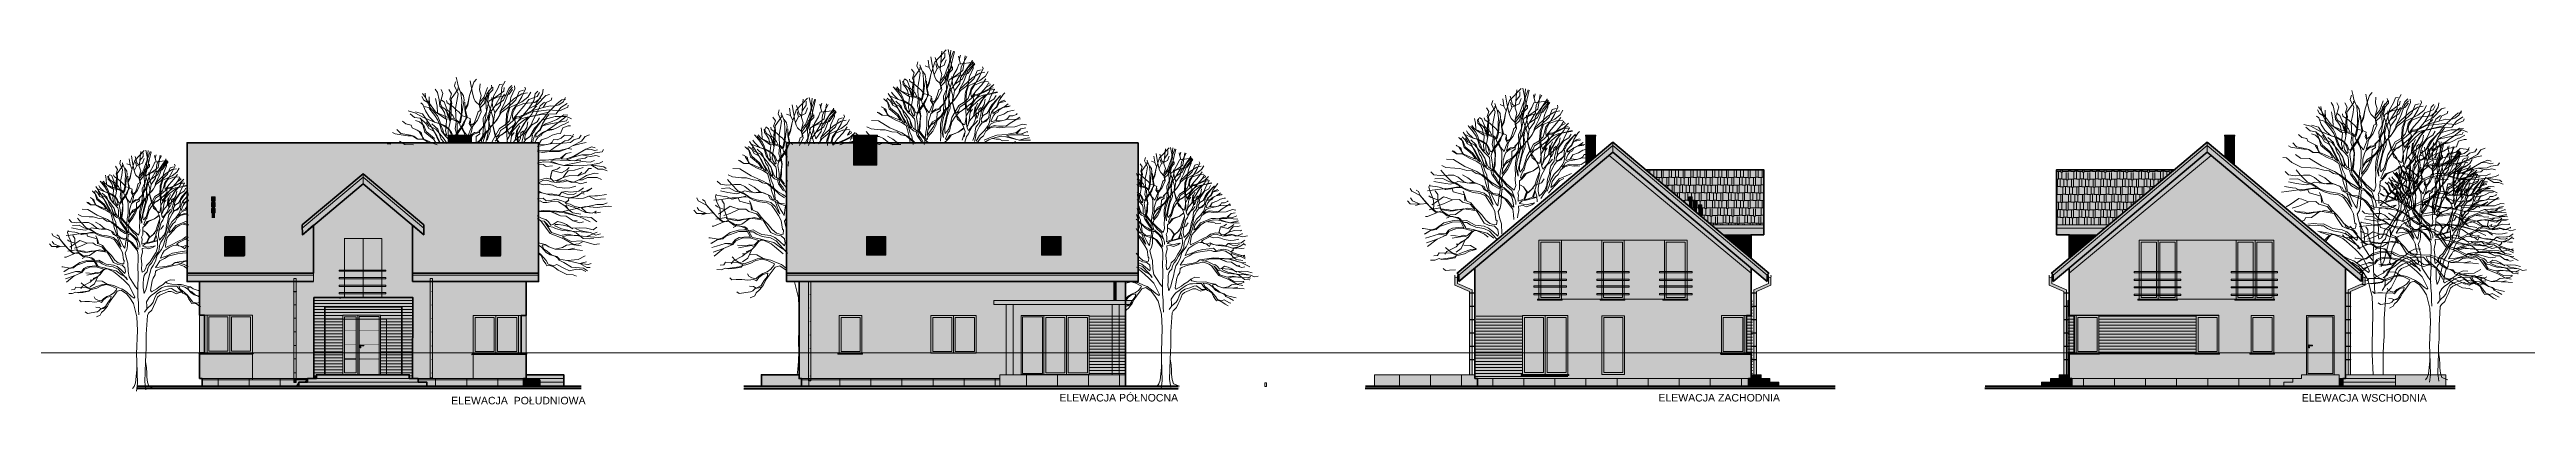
# Model space of a CAD drawing. Header units: millimetres. Extents: x -13512 to 8923, y -6533 to 5096.
# Drawn here: x -9958 to -93, y -6533 to -5120 of the extents above; entities that cross this region are included whole.
import ezdxf

# ---------------------------------------------------------------- set-up
doc = ezdxf.new("R2010")
doc.units = ezdxf.units.MM
doc.layers.get('0').update_dxf_attribs({"lineweight": 0})
for name, color, linetype, lineweight in [('A-ELEWACJA CIENKA', 11, 'Continuous', 13), ('A-murowane', 3, 'Continuous', 35), ('A-p.widokowa', 6, 'Continuous', 15), ('A-RYS ELEWACJI', 30, 'Continuous', 35), ('A-wykończenie', 4, 'Continuous', 5), ('B-CEGŁA ale dr', 34, 'Continuous', 0), ('B-CIENIE', 251, 'Continuous', 0), ('B-DACHÓWKA', 250, 'Continuous', 0), ('B-DREWNO', 32, 'Continuous', 0), ('B-materiały', 9, 'Continuous', 0), ('B-opis', 7, 'Continuous', 0), ('B-STOLARKA OKIENNA', 32, 'Continuous', 0), ('B-SZKŁO', 153, 'Continuous', 0), ('C-DACH CIENKA', 191, 'Continuous', 0), ('Layer1', 7, 'Continuous', 0)]:
    doc.layers.add(name, color=color, linetype=linetype, lineweight=lineweight)
doc.layers.add('B-BIAŁY ELEM', color=7, linetype='Continuous', lineweight=0, true_color=0xf0f0f0)
doc.styles.get("Standard").update_dxf_attribs({"font": 'arial.ttf'})
pattern_1 = [(90, (-9e-13, -3373.85), (-123.825, 8e-15), [])]
pattern_2 = [(0, (-12418.428, -3563.986), (0, 12), [])]
pattern_3 = [(0, (-9e-13, -3373.854), (0, 10.16127), []), (90, (-9e-13, -3373.854), (-15.24, 10.16127), [10.16127, -10.16127])]
pattern_4 = [(0, (-9e-13, -3373.854), (0, 12), [])]
pattern_5 = [(0, (-9e-13, -3373.854), (64.77, 30.48), [15.24, -12.7, 17.78, -7.62, 22.86, -10.16]), (0, (15.24, -3372.584), (64.77, 30.48), [12.7, -48.26, 10.16, -15.24]), (0, (45.72, -3375.76), (64.77, 30.48), [7.62, -78.74]), (90, (-9e-13, -3373.854), (-21.59, 30.48), [29.21, -92.71]), (90, (15.24, -3373.854), (-21.59, 30.48), [28.575, -93.345]), (90, (27.94, -3373.854), (-21.59, 30.48), [26.67, -95.25]), (90, (45.72, -3375.759), (-21.59, 30.48), [29.21, -92.71]), (90, (53.34, -3375.759), (-21.59, 30.48), [29.21, -92.71]), (90, (76.2, -3373.854), (-21.59, 30.48), [27.94, -93.98])]

msp = doc.modelspace()

# ---------------------------------------------------------------- texts
at = {"layer": 'B-opis', "char_height": 30, "attachment_point": 1}
for s, width, insert in [('ELEWACJA  POŁUDNIOWA', 609.9584, (-8358.38, -6503.07)), ('ELEWACJA PÓŁNOCNA', 1113.5761, (-5935.79, -6491.72)), ('ELEWACJA ZACHODNIA', 1113.5761, (-3550.1, -6491.72)), ('ELEWACJA WSCHODNIA', 592.8252, (-987.55, -6492.29))]:
    msp.add_mtext_dynamic_manual_height_columns(s, width=width, gutter_width=12.5, heights=[0], dxfattribs=dict(at, insert=insert))

# ---------------------------------------------------------------- blocks, each defined once
blk = doc.blocks.new('A$C2233616D')
at = {"extrusion": (-9.93912e-09, 3.39862e-09, 1), "elevation": 0}
blk.add_lwpolyline([(-13.6, 7), (0.4, 7, 1), (0.4, 8.5), (-13.6, 8.5)], format="xyb", close=True, dxfattribs=at)
blk.add_lwpolyline([(-1.6, 7, 5.456211), (-1.6, 8.5)], format="xyb", dxfattribs=at)
for radius in [2.11, 0.658]:
    blk.add_circle((0.4, 0.5), radius)
blk = doc.blocks.new('A$C3A4D36EB')
at = {"layer": 'B-STOLARKA OKIENNA', "true_color": 0x636466, "transparency": 33554687}
h = blk.add_hatch(color=251, dxfattribs=at)
h.dxf.hatch_style = 1
h.paths.add_polyline_path([(21, 331.3), (79.3, 356.6), (79.3, 389.8, -0.536675), (69.3, 389.8), (69.3, 363.2), (11, 337.9), (11, 0), (21, 0)])
at = {"layer": 'A-ELEWACJA CIENKA'}
for p, q in [((69.3, 363.2), (11, 337.9)), ((11, 337.9), (11, 0)), ((79.3, 356.6), (21, 331.3)), ((21, 331.3), (21, 0)), ((69.3, 389.8), (69.3, 363.2)), ((79.3, 389.8), (79.3, 356.6))]:
    blk.add_line(p, q, dxfattribs=at)
blk.add_arc((74.3, 393.1), 6, 145.18565, 33.40956, dxfattribs=at)
blk = doc.blocks.new('A$C78E45FC7')
at = {"layer": 'A-ELEWACJA CIENKA'}
h = blk.add_hatch(dxfattribs=at)
h.set_pattern_fill('ANGLE', color=256)
h.set_pattern_definition([(0, (8985.34, 2658.096), (0, 6.985), [5.08, -1.905]), (90, (8985.34, 2658.096), (-6.985, 4e-16), [5.08, -1.905])])
h.paths.add_polyline_path([(10, -51.9), (0, -51.9), (0, -53.1), (10, -53.1)])
h.paths.add_polyline_path([(0, -51.9), (-1.1, -51.9), (-1.1, -53.1), (0, -53.1)])
h.paths.add_polyline_path([(11.1, -51.9), (10, -51.9), (10, -53.1), (11.1, -53.1)])
h = blk.add_hatch(dxfattribs=at)
h.set_pattern_fill('ANGLE', color=256)
h.set_pattern_definition([(0, (8985.34, 2551.525), (0, 6.985), [5.08, -1.905]), (90, (8985.34, 2551.525), (-6.985, 4e-16), [5.08, -1.905])])
h.paths.add_polyline_path([(10, -158.4), (0, -158.4), (0, -159.7), (10, -159.7)])
h.paths.add_polyline_path([(0, -158.4), (-1.1, -158.4), (-1.1, -159.7), (0, -159.7)])
h.paths.add_polyline_path([(11.1, -158.4), (10, -158.4), (10, -159.7), (11.1, -159.7)])
h = blk.add_hatch(dxfattribs=at)
h.set_pattern_fill('ANGLE', color=256)
h.set_pattern_definition([(0, (8985.6306, 2604.956), (0, 6.985), [5.08, -1.905]), (90, (8985.6306, 2604.956), (-6.985, 4e-16), [5.08, -1.905])])
h.paths.add_polyline_path([(10.3, -105), (0.3, -105), (0.3, -106.3), (10.3, -106.3)])
h.paths.add_polyline_path([(0.3, -105), (-0.8, -105), (-0.8, -106.3), (0.3, -106.3)])
h.paths.add_polyline_path([(11.4, -105), (10.3, -105), (10.3, -106.3), (11.4, -106.3)])
h = blk.add_hatch(dxfattribs=at)
h.set_pattern_fill('ANGLE', color=256)
h.set_pattern_definition([(0, (8985.34, 2497.531), (0, 6.985), [5.08, -1.905]), (90, (8985.34, 2497.531), (-6.985, 4e-16), [5.08, -1.905])])
h.paths.add_polyline_path([(10, -212.4), (0, -212.4), (0, -213.7), (10, -213.7)])
h.paths.add_polyline_path([(0, -212.4), (-1.1, -212.4), (-1.1, -213.7), (0, -213.7)])
h.paths.add_polyline_path([(11.1, -212.4), (10, -212.4), (10, -213.7), (11.1, -213.7)])
h = blk.add_hatch(dxfattribs=at)
h.set_pattern_fill('ANGLE', color=256)
h.set_pattern_definition([(0, (8985.34, 2442.893), (0, 6.985), [5.08, -1.905]), (90, (8985.34, 2442.893), (-6.985, 4e-16), [5.08, -1.905])])
h.paths.add_polyline_path([(10, -267.1), (0, -267.1), (0, -268.3), (10, -268.3)])
h.paths.add_polyline_path([(0, -267.1), (-1.1, -267.1), (-1.1, -268.3), (0, -268.3)])
h.paths.add_polyline_path([(11.1, -267.1), (10, -267.1), (10, -268.3), (11.1, -268.3)])
h = blk.add_hatch(dxfattribs=at)
h.set_pattern_fill('ANGLE', color=256)
h.set_pattern_definition([(0, (8985.34, 2389.703), (0, 6.985), [5.08, -1.905]), (90, (8985.34, 2389.703), (-6.985, 4e-16), [5.08, -1.905])])
h.paths.add_polyline_path([(10, -320.3), (0, -320.3), (0, -321.5), (10, -321.5)])
h.paths.add_polyline_path([(0, -320.3), (-1.1, -320.3), (-1.1, -321.5), (0, -321.5)])
h.paths.add_polyline_path([(11.1, -320.3), (10, -320.3), (10, -321.5), (11.1, -321.5)])
h = blk.add_hatch(dxfattribs=at)
h.set_pattern_fill('ANGLE', color=256)
h.set_pattern_definition([(0, (8985.34, 2334.3265), (0, 6.985), [5.08, -1.905]), (90, (8985.34, 2334.3265), (-6.985, 4e-16), [5.08, -1.905])])
h.paths.add_polyline_path([(10, -375.6), (0, -375.6), (0, -376.9), (10, -376.9)])
h.paths.add_polyline_path([(0, -375.6), (-1.1, -375.6), (-1.1, -376.9), (0, -376.9)])
h.paths.add_polyline_path([(11.1, -375.6), (10, -375.6), (10, -376.9), (11.1, -376.9)])
at = {"layer": 'B-STOLARKA OKIENNA', "true_color": 0x636466, "transparency": 33554687}
h = blk.add_hatch(color=251, dxfattribs=at)
h.dxf.hatch_style = 1
h.paths.add_polyline_path([(10, 0), (0, 0), (0, -395.6), (10, -395.6)])
at = {"layer": 'A-ELEWACJA CIENKA'}
blk.add_lwpolyline([(0, 0), (10, 0), (10, -395.6), (0, -395.6)], close=True, dxfattribs=at)
blk = doc.blocks.new('A$C59963C6C')
at = {"layer": 'B-STOLARKA OKIENNA', "true_color": 0x636466, "transparency": 33554687}
h = blk.add_hatch(color=251, dxfattribs=at)
h.dxf.hatch_style = 1
h.paths.add_polyline_path([(0, 105), (-20, 105), (-20, 110), (0, 110), (90, 110), (165, 110), (165, 105), (90, 105)])
h = blk.add_hatch(color=251, dxfattribs=at)
h.dxf.hatch_style = 1
h.paths.add_polyline_path([(0, 75), (-20, 75), (-20, 80), (0, 80), (90, 80), (165, 80), (165, 75), (90, 75)])
h = blk.add_hatch(color=251, dxfattribs=at)
h.dxf.hatch_style = 1
h.paths.add_polyline_path([(0, 45), (-20, 45), (-20, 50), (0, 50), (90, 50), (165, 50), (165, 45), (90, 45)])
h = blk.add_hatch(color=251, dxfattribs=at)
h.dxf.hatch_style = 1
h.paths.add_polyline_path([(0, 15), (-20, 15), (-20, 20), (0, 20), (90, 20), (165, 20), (165, 15), (90, 15)])
at = {"layer": 'A-ELEWACJA CIENKA'}
for points in [[(0, 105), (-20, 105), (-20, 110), (0, 110), (90, 110), (165, 110), (165, 105), (90, 105)], [(0, 75), (-20, 75), (-20, 80), (0, 80), (90, 80), (165, 80), (165, 75), (90, 75)], [(0, 45), (-20, 45), (-20, 50), (0, 50), (90, 50), (165, 50), (165, 45), (90, 45)], [(0, 15), (-20, 15), (-20, 20), (0, 20), (90, 20), (165, 20), (165, 15), (90, 15)]]:
    blk.add_lwpolyline(points, close=True, dxfattribs=at)
blk = doc.blocks.new('A$C413E17AE')
at = {"layer": 'Layer1'}
for p, q in [((-402.9, 199.7), (-411.3, 212.9)), ((-396.4, 170.1), (-402.9, 199.7)), ((-388.4, 211.5), (-381, 195.9)), ((-346.8, 195.1), (-357.2, 211.5)), ((-348.4, 174.9), (-320.8, 212.9)), ((-330.4, 242.6), (-335.3, 225.8)), ((-335.3, 225.8), (-320.2, 195)), ((-324.3, 245.3), (-328.2, 261)), ((-320.8, 225.8), (-324.3, 245.3)), ((-320.8, 212.9), (-322.1, 218.2)), ((-309.5, 196.7), (-320.8, 225.8)), ((-299.2, 186.9), (-308.9, 201)), ((-275.5, 188.2), (-258.2, 241.5)), ((-270.2, 231.1), (-272.8, 246.7)), ((-263.5, 197.2), (-270.2, 231.1)), ((-258.2, 241.5), (-247.3, 253)), ((-235, 210.1), (-232.8, 234.9)), ((-228, 187.8), (-235, 210.1)), ((-217.2, 182.5), (-203.8, 219.5)), ((-213.5, 177.4), (-182.2, 210.1)), ((-185.7, 219.2), (-206.4, 194.5)), ((-200.9, 191.5), (-199.2, 208.1)), ((-188, 229.7), (-185.7, 219.2)), ((-182.2, 210.1), (-182.2, 221.6)), ((-182.2, 221.6), (-182.2, 210.1)), ((-179.2, 184.9), (-163.4, 212.6)), ((-138.7, 204.9), (-167.7, 184)), ((-163.4, 212.6), (-155.4, 232.1)), ((-155.4, 232.1), (-144.8, 233.5)), ((-148.4, 189.2), (-145.8, 221.6)), ((-145.8, 221.6), (-132.6, 245.3)), ((-118.1, 216.4), (-140, 169.7)), ((-136.4, 219.2), (-138.7, 204.9)), ((-135.1, 157.9), (-117.1, 204.9)), ((-106.1, 228.3), (-118.1, 216.4)), ((-117.1, 204.9), (-103.6, 220.6)), ((-103.6, 211.2), (-117.1, 193.1)), ((-110.2, 180.2), (-95.2, 214)), ((-95.2, 214), (-96.5, 226.9)), ((-77.1, 203.5), (-90.4, 170.8)), ((-60.4, 208.8), (-77.1, 203.5)), ((-66.5, 182.7), (-52, 214)), ((-66.2, 194.5), (-44.6, 198.3)), ((-52, 214), (-54.3, 221.6)), ((-31.4, 201.1), (-42.3, 181.2)), ((-13.3, 194.5), (-2.4, 204.9)), ((-5, 184), (3.7, 199.7)), ((15.7, 194.5), (18.2, 212.6)), ((-492.2, 118.8), (-519.9, 126.5)), ((-511.5, 115), (-494.5, 100.7)), ((-494.5, 100.7), (-472.1, 97.2)), ((-458.4, 100.7), (-492.2, 118.8)), ((-461.9, 115), (-489.6, 122.7)), ((-460.6, 152.6), (-469.3, 159.3)), ((-457.1, 169.7), (-465.5, 184)), ((-450, 180.2), (-461.9, 195.9)), ((-432.9, 71.8), (-461.9, 115)), ((-450.6, 126.4), (-460.6, 152.6)), ((-414.3, 82.1), (-458.4, 100.7)), ((-457.5, 144.4), (-431.9, 138.4)), ((-434.2, 155.4), (-457.1, 169.7)), ((-452.2, 197.3), (-450, 180.2)), ((-436.4, 103.1), (-450.6, 126.4)), ((-450, 180.2), (-436.8, 155.4)), ((-442.6, 160.7), (-450, 180.2)), ((-431.9, 138.4), (-442.6, 160.7)), ((-436.8, 155.4), (-435.5, 182.6)), ((-414.3, 82.1), (-436.4, 103.1)), ((-433.5, 133.3), (-435.7, 136.1)), ((-435.5, 182.6), (-434.2, 151.6)), ((-410, 122.7), (-434.2, 155.4)), ((-434.2, 151.6), (-431.9, 138.4)), ((-413.5, 108.7), (-433.5, 133.3)), ((-431.9, 138.4), (-422.7, 129.3)), ((-422.7, 129.3), (-402.7, 106.8)), ((-400.8, 89.6), (-413.5, 108.7)), ((-410, 176.3), (-403.9, 145)), ((-387.6, 107.2), (-410, 122.7)), ((-403.9, 145), (-402.9, 118.8)), ((-402.9, 118.8), (-374.7, 105.3)), ((-402.7, 106.8), (-394.3, 88.3)), ((-393.6, 145.8), (-396.4, 170.1)), ((-384, 135.3), (-393.6, 145.8)), ((-381, 195.9), (-392, 156.8)), ((-392, 156.8), (-384.9, 142.4)), ((-370.8, 95.4), (-387.6, 107.2)), ((-376.2, 162.1), (-387.2, 169.7)), ((-384.9, 142.4), (-372.5, 133.4)), ((-374.3, 119.7), (-384, 135.3)), ((-363.8, 130.7), (-376.2, 162.1)), ((-374.7, 105.3), (-355.1, 99.4)), ((-371, 101.1), (-374.3, 119.7)), ((-372.5, 133.4), (-359.8, 115.1)), ((-366.4, 91.2), (-371, 101.1)), ((-367.4, 130.7), (-362.6, 111.4)), ((-364.3, 159.3), (-366.5, 168.3)), ((-341.2, 143.5), (-364.3, 159.3)), ((-353.5, 121.7), (-363.8, 130.7)), ((-362.6, 111.4), (-355.8, 96.5)), ((-359.8, 115.1), (-355, 94.4)), ((-355.1, 99.4), (-334.9, 93.4)), ((-355, 94.4), (-354.9, 117.3)), ((-354.9, 117.3), (-351.7, 134.6)), ((-354.1, 173.4), (-346.8, 195.1)), ((-349.5, 162.7), (-354.1, 173.4)), ((-354.1, 85.8), (-353.3, 110.2)), ((-341.7, 108.3), (-353.5, 121.7)), ((-353.3, 110.2), (-353.1, 134.6)), ((-353.1, 134.6), (-349.5, 162.7)), ((-351.7, 134.6), (-347.2, 157)), ((-347.6, 115.4), (-350, 95.2)), ((-347.2, 157), (-348.4, 174.9)), ((-345.9, 159.2), (-348.2, 136.9)), ((-348.2, 136.9), (-347.6, 115.4)), ((-334.9, 93.4), (-341.7, 108.3)), ((-325, 128.1), (-341.2, 143.5)), ((-325.2, 165.5), (-330.9, 135.9)), ((-330.9, 135.9), (-328.8, 81.4)), ((-320.2, 195), (-325.2, 165.5)), ((-317.7, 122.6), (-325, 128.1)), ((-304.3, 106.4), (-317.7, 122.6)), ((-315.2, 81), (-307.4, 115.6)), ((-311.6, 79.6), (-306.5, 104.9)), ((-305.9, 168.1), (-309.5, 196.7)), ((-307.4, 115.6), (-306.6, 140.8)), ((-306.6, 140.8), (-305.9, 168.1)), ((-306.5, 104.9), (-302.3, 140.9)), ((-288.5, 103.2), (-304.3, 106.4)), ((-302.3, 140.9), (-296.6, 169.8)), ((-296.6, 169.8), (-299.2, 186.9)), ((-297.3, 81.4), (-284.8, 101.1)), ((-291.8, 134.5), (-294.3, 161.7)), ((-294.3, 161.7), (-293.1, 131.7)), ((-293.1, 131.7), (-288.5, 103.2)), ((-282.1, 157.9), (-291.8, 134.5)), ((-291.3, 129), (-281.7, 150)), ((-284.8, 101.1), (-291.3, 129)), ((-287.3, 114), (-289.7, 95.3)), ((-271.7, 95), (-288.5, 103.2)), ((-275.5, 188.2), (-282.1, 157.9)), ((-281.7, 150), (-275.5, 188.2)), ((-258, 177.9), (-263.5, 197.2)), ((-252, 165.9), (-258, 177.9)), ((-234.3, 148.4), (-252, 165.9)), ((-248.1, 98.5), (-240.9, 123.1)), ((-228.7, 123.4), (-243.6, 90)), ((-240.9, 123.1), (-233.1, 127.6)), ((-235.3, 160.5), (-228, 187.8)), ((-235.3, 160.5), (-217.2, 182.5)), ((-234.9, 144.7), (-235.3, 160.5)), ((-234.3, 148.4), (-213.5, 177.4)), ((-233.1, 127.6), (-234.3, 148.4)), ((-216, 155.4), (-231.2, 140.5)), ((-231.2, 140.5), (-228.7, 123.4)), ((-220.8, 96.3), (-207.9, 123.9)), ((-206.4, 194.5), (-216, 155.4)), ((-210.8, 99.4), (-216, 77)), ((-207.1, 122.5), (-210.8, 99.4)), ((-209.5, 161.2), (-200.9, 191.5)), ((-207.9, 123.9), (-209.5, 161.2)), ((-197.7, 165.5), (-207.1, 122.5)), ((-205.6, 90.2), (-200.3, 109)), ((-203.8, 164.5), (-196.7, 194.5)), ((-190.6, 127.9), (-203.8, 164.5)), ((-200.1, 99), (-198.3, 116.2)), ((-198.7, 73.9), (-200.1, 99)), ((-198.3, 116.2), (-190.3, 141.6)), ((-192.7, 119.2), (-198.3, 86.1)), ((-167.7, 184), (-197.7, 165.5)), ((-165.1, 181.2), (-195.4, 166.9)), ((-174.8, 146), (-192.7, 119.2)), ((-180.9, 97.9), (-190.6, 127.9)), ((-190.3, 141.6), (-182.4, 166.9)), ((-183.5, 147.4), (-185.7, 180.2)), ((-174.8, 118.8), (-183.5, 147.4)), ((-182.4, 166.9), (-179.2, 184.9)), ((-182.2, 68), (-174.8, 118.8)), ((-174.8, 146), (-148.4, 189.2)), ((-140, 169.7), (-174.8, 146)), ((-174.8, 118.8), (-151.9, 150.2)), ((-168.2, 88.3), (-154.4, 110.9)), ((-137.4, 186.4), (-165.1, 181.2)), ((-148.9, 119.6), (-162.7, 97)), ((-154.4, 110.9), (-152.6, 124.6)), ((-152.6, 124.6), (-98.5, 174)), ((-152.6, 124.6), (-135.1, 157.9)), ((-151.9, 150.2), (-148.4, 173.6)), ((-125.5, 137), (-148.9, 119.6)), ((-148.4, 173.6), (-135.1, 193.1)), ((-117.1, 193.1), (-137.4, 186.4)), ((-130.5, 74.1), (-128.4, 104.3)), ((-128.4, 104.3), (-127.9, 113.7)), ((-127.9, 113.7), (-117.8, 139.8)), ((-90.4, 170.8), (-125.5, 137)), ((-122.9, 113.8), (-125.2, 90.8)), ((-114.5, 139.8), (-122.9, 113.8)), ((-117.8, 139.8), (-110.2, 180.2)), ((-115.7, 86.7), (-110.4, 102.6)), ((-66.2, 163.1), (-114.5, 139.8)), ((-110.4, 102.6), (-103.9, 129.4)), ((-102.9, 120.1), (-104, 104.2)), ((-104, 104.2), (-102.2, 92.1)), ((-103.9, 129.4), (-82.3, 155.7)), ((-89.4, 143.6), (-102.9, 120.1)), ((-102.2, 92.1), (-88.2, 103.9)), ((-99.5, 95.7), (-81.4, 118.4)), ((-98.5, 174), (-66.2, 194.5)), ((-59.1, 155.4), (-89.4, 143.6)), ((-77.1, 99.3), (-89.4, 97.9)), ((-88.2, 103.9), (-77.4, 102.7)), ((-84.1, 82.5), (-39.8, 134.5)), ((-83.3, 31.4), (-41.5, 101.5)), ((-82.3, 155.7), (-66.5, 182.7)), ((-81.4, 118.4), (-58.3, 144.9)), ((-77.4, 102.7), (-49.7, 115.6)), ((-31.4, 121.3), (-77.1, 99.3)), ((-71.4, 93.6), (-51.5, 100.5)), ((-42.3, 181.2), (-66.2, 163.1)), ((-41.5, 101.5), (-60.5, 88.1)), ((-60.4, 74.2), (-26.5, 113.6)), ((-14.6, 160.3), (-59.1, 155.4)), ((-58.3, 144.9), (-38.2, 172.6)), ((-51.5, 100.5), (10.8, 112.2)), ((-51.5, 100.5), (-25, 105.5)), ((-49.7, 115.6), (-26.3, 127)), ((-15.7, 106.4), (-41.5, 101.5)), ((-39.8, 134.5), (-19.1, 166.9)), ((-39.8, 134.5), (-5.9, 152.6)), ((-38.2, 172.6), (-5, 184)), ((42.1, 130.3), (-31.4, 121.3)), ((-26.5, 113.6), (-7.2, 160.3)), ((-26.3, 127), (-6.7, 146.2)), ((-26.3, 127), (18.2, 139.8)), ((-25, 105.5), (-8.6, 110.2)), ((-22.5, 89), (-5.9, 121.3)), ((-19.1, 166.9), (-13.3, 194.5)), ((9.5, 178.8), (-14.6, 160.3)), ((-8.6, 110.2), (39.9, 121.5)), ((-7.2, 160.3), (15.7, 194.5)), ((-5.9, 152.6), (28.9, 187.8)), ((-5.9, 121.3), (6, 147.4)), ((3.7, 99.3), (-5.9, 83.6)), ((6, 147.4), (24, 161.7)), ((10.8, 112.2), (69.8, 114.7)), ((66.3, 104.6), (13.4, 89.9)), ((15.2, 75.6), (33.2, 102.6)), ((18.2, 139.8), (30.2, 160.3)), ((18.2, 139.8), (46, 147.4)), ((21.1, 97.3), (35.7, 117.8)), ((28.9, 187.8), (43.4, 191.7)), ((30.2, 160.3), (50.8, 169.7)), ((33.2, 102.6), (40.2, 110.7)), ((35.7, 117.8), (74.6, 155.4)), ((83.3, 126.5), (42.1, 130.3)), ((46, 147.4), (60.5, 145)), ((50.8, 169.7), (53.1, 178.8)), ((60.5, 145), (80.8, 151.3)), ((111.1, 104.6), (66.3, 104.6)), ((69.8, 114.7), (88.2, 139.8)), ((100.1, 110.8), (72.9, 92.2)), ((74.6, 155.4), (93, 170.8)), ((80.8, 151.3), (97.8, 163.1)), ((115.9, 140.8), (83.3, 126.5)), ((88.2, 139.8), (113.3, 156.5)), ((93, 170.8), (107.5, 172.2)), ((97.8, 163.1), (107.5, 180.2)), ((97.8, 95.1), (109.8, 104.6)), ((115.9, 109.8), (100.1, 110.8)), ((131.4, 95.1), (111.1, 104.6)), ((118.1, 148.8), (115.9, 140.8)), ((-571.8, 35.2), (-581.5, 40.4)), ((-547.3, 31.4), (-571.8, 35.2)), ((-564.4, 52.3), (-548.9, 36.6)), ((-553.8, 6.6), (-533.1, -7.7)), ((-548.9, 36.6), (-509.9, 29.5)), ((-520.6, 27.7), (-547.3, 31.4)), ((-528.3, 74.6), (-541.5, 86.1)), ((-508, 70.4), (-528.3, 74.6)), ((-501.9, 26.8), (-520.6, 27.7)), ((-509.9, 29.5), (-496.9, 25.5)), ((-503.5, 59), (-508, 70.4)), ((-483.1, 49.5), (-503.5, 59)), ((-484.4, 15), (-501.9, 26.8)), ((-496.9, 25.5), (-481.5, 14.4)), ((-489.6, 88.9), (-474.2, 83.6)), ((-460, 13.5), (-484.4, 15)), ((-467.1, 40.6), (-483.1, 49.5)), ((-481.5, 14.4), (-460, 14.2)), ((-475.1, 44), (-457.1, 14.3)), ((-474.2, 83.6), (-457.1, 68)), ((-466.1, 86.5), (-472.1, 97.2)), ((-472.1, 97.2), (-447.9, 74.8)), ((-460, 14.2), (-467.1, 40.6)), ((-460.7, 70.9), (-466.1, 86.5)), ((-452.8, 42.4), (-460.7, 70.9)), ((-436.2, 0), (-460, 13.5)), ((-457.1, 68), (-447.4, 44.6)), ((-457.1, 14.3), (-438.2, 6.1)), ((-436.7, 29.1), (-452.8, 42.4)), ((-447.9, 74.8), (-437.4, 57.1)), ((-447.4, 44.6), (-414.9, 17.1)), ((-446.1, 83.6), (-436.8, 66.6)), ((-438.2, 6.1), (-417.9, -2.7)), ((-437.4, 57.1), (-417.7, 46.1)), ((-436.8, 66.6), (-408.7, 53.7)), ((-416.9, 12.4), (-436.7, 29.1)), ((-417.4, 47.1), (-432.9, 71.8)), ((-401.7, 53.7), (-424.5, 74.6)), ((-417.7, 46.1), (-405, 27.1)), ((-394.4, 0), (-417.4, 47.1)), ((-409.2, 0), (-416.9, 12.4)), ((-401.3, 78.1), (-414.3, 82.1)), ((-409.9, 80.1), (-389, 75.6)), ((-408.7, 53.7), (-380.1, 19.9)), ((-405, 27.1), (-392.9, 3.7)), ((-387.5, 13.9), (-401.7, 53.7)), ((-381.7, 69.3), (-401.3, 78.1)), ((-392.4, 66.9), (-400.8, 89.6)), ((-394.3, 88.3), (-388.1, 67)), ((-386.1, 46.9), (-392.4, 66.9)), ((-389, 75.6), (-371.5, 66.7)), ((-388.1, 67), (-381.9, 50.6)), ((-379.3, 4), (-387.5, 13.9)), ((-372.7, 27.9), (-386.1, 46.9)), ((-381.9, 50.6), (-377.2, 36.4)), ((-356.1, 52.7), (-381.7, 69.3)), ((-380.1, 19.9), (-364.3, -3.8)), ((-379.3, 4), (-377.9, 0)), ((-377.2, 36.4), (-366.3, 28)), ((-362.4, 18.1), (-372.7, 27.9)), ((-371.5, 66.7), (-357.6, 55.5)), ((-349.3, 93.8), (-370.8, 95.4)), ((-370.3, 46.6), (-368.7, 67.4)), ((-366.4, 33.8), (-370.3, 46.6)), ((-368.7, 67.4), (-366.4, 91.2)), ((-366.3, 28), (-366.4, 33.8)), ((-344.7, -0.9), (-362.4, 18.1)), ((-359.7, 50.4), (-360.1, 38.9)), ((-360.1, 38.9), (-358.3, 26.1)), ((-355.7, 64.9), (-359.7, 50.4)), ((-358.3, 26.1), (-347.2, 10.6)), ((-357.6, 55.5), (-346.5, 40.7)), ((-348.5, 34.2), (-356.1, 52.7)), ((-355.8, 96.5), (-354.1, 85.8)), ((-350, 95.2), (-355.7, 64.9)), ((-331.9, 87.8), (-349.3, 93.8)), ((-343.7, 15.7), (-348.5, 34.2)), ((-347.2, 10.6), (-343.7, 15.7)), ((-346.5, 40.7), (-340.4, 25.1)), ((-340.4, 25.1), (-333.9, 24.5)), ((-333.8, 19.5), (-337, 5.8)), ((-333.9, 24.5), (-326.4, 39.8)), ((-326.8, 29.7), (-333.8, 19.5)), ((-328.8, 81.4), (-332.5, 54.7)), ((-332.5, 54.7), (-319.9, 12.7)), ((-315.1, 77.4), (-331.9, 87.8)), ((-330.6, 92.8), (-311.6, 79.6)), ((-314.3, 47.3), (-326.8, 29.7)), ((-326.4, 39.8), (-311, 57.4)), ((-324.4, 75.7), (-315.2, 81)), ((-323.6, 44.2), (-324.4, 75.7)), ((-320.4, 29.9), (-323.6, 44.2)), ((-318.5, 11.3), (-320.4, 29.9)), ((-312.7, 66.7), (-315.1, 77.4)), ((-304, 62.6), (-314.3, 47.3)), ((-296.9, 39.8), (-312.7, 66.7)), ((-311, 57.4), (-297.3, 81.4)), ((-305.4, 64.7), (-297, 42.7)), ((-297.8, 72.8), (-304, 62.6)), ((-289.7, 95.3), (-297.8, 72.8)), ((-297, 42.7), (-282.2, 25.1)), ((-291.5, 22.7), (-296.9, 39.8)), ((-291.7, 1.9), (-291.5, 22.7)), ((-291.7, 0), (-291.7, 1.9)), ((-282.2, 25.1), (-274.1, 46.1)), ((-274.9, 20.3), (-278.2, 10.1)), ((-276.3, 76.9), (-271.7, 95)), ((-267.3, 62.1), (-276.3, 76.9)), ((-260.8, 32.1), (-274.9, 20.3)), ((-274.1, 46.1), (-267.3, 62.1)), ((-266.9, 44.2), (-272.2, 27.5)), ((-272.2, 27.5), (-254.6, 40.2)), ((-271.5, 87.1), (-269.6, 68.5)), ((-269.6, 68.5), (-256.2, 77.4)), ((-263.1, 64.4), (-266.9, 44.2)), ((-243.6, 90), (-263.1, 64.4)), ((-235.9, 41.3), (-260.8, 32.1)), ((-256.2, 77.4), (-248.1, 98.5)), ((-254.6, 40.2), (-233.8, 42.8)), ((-249.2, -1.4), (-248.4, 24.5)), ((-248.4, 24.5), (-234.3, 34.9)), ((-247.8, -2), (-233, 11.3)), ((-224.5, 15.1), (-242.8, -1.9)), ((-236.8, 47.1), (-216.5, 67)), ((-234.3, 34.9), (-236.8, 47.1)), ((-235.3, 46.4), (-215.9, 70.6)), ((-233.8, 42.8), (-235.3, 46.4)), ((-233, 11.3), (-215.7, 37.5)), ((-228.7, 0), (-227.2, 7.1)), ((-227.2, 7.1), (-221.4, 32.4)), ((-191.3, 63.3), (-224.5, 15.1)), ((-220.7, 4.4), (-221.8, 0)), ((-221.4, 32.4), (-219.3, 64)), ((-219.3, 64), (-220.8, 96.3)), ((-211.3, 32.6), (-220.7, 4.4)), ((-216.5, 67), (-206.4, 93.8)), ((-216, 77), (-212.4, 48.4)), ((-215.9, 70.6), (-205.6, 90.2)), ((-215.7, 37.5), (-198.9, 51.6)), ((-212.4, 48.4), (-211.3, 32.6)), ((-211.1, -2.6), (-205.3, 22)), ((-205.3, 22), (-199.5, 49.4)), ((-192.2, 44.6), (-205, 9.8)), ((-199.5, 49.4), (-198.7, 73.9)), ((-198.9, 51.6), (-179.4, 75.8)), ((-198.3, 86.1), (-192.6, 60.4)), ((-192.6, 60.4), (-192.2, 44.6)), ((-175.1, 78.8), (-191.3, 63.3)), ((-186.7, 0), (-185.5, 4.6)), ((-185.5, 4.6), (-171, 28.6)), ((-182.8, 70.7), (-180.9, 97.9)), ((-176.5, 48.6), (-182.8, 70.7)), ((-172.5, 26.1), (-182.2, 68)), ((-179.4, 75.8), (-168.2, 88.3)), ((-167.1, 15.8), (-176.5, 48.6)), ((-162.7, 97), (-175.1, 78.8)), ((-153.1, 28.3), (-172.6, 6.3)), ((-171, 28.6), (-155.9, 56.3)), ((-157.5, 34), (-167.3, 23.7)), ((-167.3, 23.7), (-145.9, 31.4)), ((-155.4, 0), (-167.1, 15.8)), ((-166.4, 11.9), (-161.6, -2.7)), ((-152.1, 48.5), (-157.5, 34)), ((-155.9, 56.3), (-132.6, 70.5)), ((-122.7, 47), (-153.1, 28.3)), ((-132.4, 61.9), (-152.1, 48.5)), ((-145.9, 31.4), (-122, 50.7)), ((-132.6, 70.5), (-115.7, 86.7)), ((-111.2, 78.9), (-132.4, 61.9)), ((-126.1, 40.5), (-130.5, 74.1)), ((-124.5, 5.4), (-126.1, 40.5)), ((-125.5, 0), (-124.5, 5.4)), ((-125.2, 90.8), (-125.1, 59.9)), ((-125.1, 59.9), (-118.7, 34.2)), ((-112.3, 33.7), (-124.6, 11.8)), ((-124.6, 11.8), (-123.6, -2.5)), ((-122, 50.7), (-92.5, 75.1)), ((-118.7, 34.2), (-102.8, 55.4)), ((-99.8, 51.2), (-112.3, 33.7)), ((-111.3, 0), (-107.4, 26.1)), ((-89.4, 97.9), (-111.2, 78.9)), ((-107.4, 26.1), (-103.6, 61.3)), ((-107.4, 26.1), (-97.8, 40.4)), ((-103.6, 61.3), (-91.6, 80.9)), ((-102.8, 55.4), (-84.1, 82.5)), ((-101.9, 0), (-92.9, 10.5)), ((-78.1, 73.3), (-99.8, 51.2)), ((-91.6, 80.9), (-96.5, 95.1)), ((-92.9, 10.5), (-86.8, 50.9)), ((-92.9, 10.5), (-65.2, 31.4)), ((-87, 27.1), (-60.4, 74.2)), ((-87, 27.1), (-83.3, 50.9)), ((-84.1, -0.8), (-87, 27.1)), ((-84.1, 82.5), (-71.4, 93.6)), ((-83.3, 50.9), (-74.9, 66.6)), ((-79.7, 1.4), (-83.3, 31.4)), ((-72.3, 18.1), (-79.7, 1.4)), ((-60.5, 88.1), (-78.1, 73.3)), ((-70.1, 39), (-72.3, 18.1)), ((-60.4, 47.1), (-70.1, 39)), ((-67, 0), (-66.9, 1.1)), ((-66.9, 1.1), (-62.3, 17.7)), ((-65.2, 31.4), (-47.2, 59.9)), ((-62.3, 17.7), (-59.1, 32.8)), ((-51.4, 12.9), (-60.4, -0.9)), ((-59.1, 32.8), (-47.3, 47.5)), ((-53.3, 28), (-55.7, 12.8)), ((-55.7, 12.8), (-35.9, 21.9)), ((-45.1, 46.1), (-53.3, 28)), ((-35.2, 24.1), (-51.4, 12.9)), ((-47.3, 47.5), (-29.9, 71.6)), ((-47.2, 59.9), (-43.3, 83.6)), ((-27.8, 70.4), (-45.1, 46.1)), ((-35.9, 21.9), (-24.2, 45.2)), ((-20.6, 41), (-35.2, 24.1)), ((-32.6, 0), (-31, 1.2)), ((-27.8, 5.2), (-31.8, 0)), ((-29.9, 71.6), (-22.5, 89)), ((-5.9, 83.6), (-27.8, 70.4)), ((-24.3, 31), (-27.8, 5.2)), ((-24.2, 45.2), (-15.3, 59.1)), ((-23.3, 0), (-21.3, 13)), ((-21.3, 13), (-14.5, 30.4)), ((-10.9, 57), (-20.6, 41)), ((-15.3, 59.1), (5.7, 81.1)), ((-9.8, 11.1), (-14.6, 0)), ((-14.5, 30.4), (5, 51)), ((13.4, 89.9), (-10.9, 57)), ((-10.4, 36.2), (-10.8, 22.6)), ((-10.8, 22.6), (0.6, 28.6)), ((6.5, 49.6), (-10.4, 36.2)), ((-1.4, 22.1), (-9.8, 11.1)), ((9.9, 28.1), (-1.4, 22.1)), ((0, -7.3), (11.1, 10.9)), ((0.6, 28.6), (16.1, 40.5)), ((7.7, 2.9), (2.9, -7.2)), ((5, 51), (15.2, 75.6)), ((5.7, 81.1), (21.1, 97.3)), ((16.1, 67), (6.5, 49.6)), ((16.1, 38.3), (9.9, 28.1)), ((11.1, 10.9), (36, 19.4)), ((27.4, 74.5), (16.1, 67)), ((41.1, 73.2), (16.1, 67)), ((16.1, 40.5), (35.9, 49.6)), ((31.7, 47.3), (16.1, 38.3)), ((47.4, 81.5), (27.4, 74.5)), ((58.9, 52.3), (31.7, 47.3)), ((35.9, 49.6), (56.4, 64.5)), ((36, 19.4), (53.7, 29.9)), ((39.5, 52.5), (57.4, 53)), ((111.1, 87.5), (41.1, 73.2)), ((45.9, -4), (53.7, 1.9)), ((72.9, 92.2), (47.4, 81.5)), ((53.7, 29.9), (72.9, 34.7)), ((53.7, 1.9), (59.9, 12.1)), ((56.4, 64.5), (76.8, 79.3)), ((57.4, 53), (73, 59.1)), ((59.9, 12.1), (74.2, 11.8)), ((72.9, 34.7), (87.9, 37.2)), ((73, 59.1), (95.7, 71.2)), ((74.2, 11.8), (89.9, 17.9)), ((76.8, 79.3), (97.8, 95.1)), ((84.7, -5.9), (104.5, 6.8)), ((87.9, 37.2), (96, 59.7)), ((89.9, 17.9), (103.2, 29.7)), ((95.7, 71.2), (100, 72)), ((96, 59.7), (118.1, 66.6)), ((96.6, -1.4), (127.8, 1.4)), ((100, 72), (120.7, 83.6)), ((103.2, 29.7), (126.2, 28.2)), ((104.5, 6.8), (118.8, 10)), ((114.6, 95.1), (111.1, 87.5)), ((118.1, 66.6), (127.8, 66.6)), ((118.8, 10), (132.6, 20.9)), ((126.2, 28.2), (138.8, 23.4)), ((127.8, 1.4), (140.1, 11.9)), ((132.6, 20.9), (138.8, 33.8)), ((135.2, -12.9), (171.6, 5.9)), ((140.1, 11.9), (161, 17.4)), ((161, 17.4), (169.7, 29.6)), ((189, 0.7), (169.4, -3.1)), ((171.6, 5.9), (185.2, 24.8)), ((185.2, 24.8), (202.6, 31.4)), ((-588.6, -6.3), (-603.1, -5.2)), ((-533.1, -7.7), (-498, -9.1)), ((-417.9, -2.7), (-404.1, -8.1)), ((-4.4, -29.7), (13.6, -32.1)), ((16.6, -38.5), (-4.3, -35.4)), ((19.5, -10.4), (-4.1, -15.3)), ((19.7, -75.7), (-3.8, -81.4)), ((0, -7.3), (0, -7.3)), ((0, -72.1), (5.9, -69.6)), ((0, -87.1), (2.8, -87.7)), ((2.8, -87.7), (17.8, -87.3)), ((2.9, -7.2), (28.1, -8.8)), ((5.9, -69.6), (28.2, -69.1)), ((13.6, -32.1), (33, -32.3)), ((41.7, -35.7), (16.6, -38.5)), ((17.8, -87.3), (30.2, -94.9)), ((43.8, -4.8), (19.5, -10.4)), ((44.2, -77.3), (19.7, -75.7)), ((28.1, -8.8), (45.9, -4)), ((28.2, -69.1), (54.6, -66.3)), ((30.2, -94.9), (55.3, -92.7)), ((33, -32.3), (47.3, -30.5)), ((83.3, -35.2), (41.7, -35.7)), ((78.5, -86.1), (44.2, -77.3)), ((45.9, -4), (96.6, -1.4)), ((47.3, -30.5), (63.5, -19.4)), ((61.9, -68.2), (47.6, -72.9)), ((47.6, -72.9), (62.1, -79)), ((83.3, -31.4), (48.2, -30)), ((54.6, -66.3), (67.5, -63.8)), ((86.3, -69), (61.9, -68.2)), ((62.1, -79), (83.1, -86.4)), ((63.5, -19.4), (84.7, -5.9)), ((67.5, -63.8), (87.5, -61.1)), ((73.6, -106), (85.6, -97.8)), ((102.4, -91.3), (78.5, -86.1)), ((83.1, -86.4), (101.2, -90.9)), ((115.9, -23.3), (83.3, -35.2)), ((115.9, -23.3), (83.3, -31.4)), ((118.6, -70.4), (86.3, -69)), ((87.5, -61.1), (109.4, -43.3)), ((90.4, -64.1), (106.2, -47)), ((118.1, -65.5), (90.4, -64.1)), ((101.2, -90.9), (121.9, -85.4)), ((136.2, -91.3), (102.4, -91.3)), ((109.4, -43.3), (129.4, -39.3)), ((137.5, -57.5), (111.1, -69.3)), ((111.1, -69.3), (144.5, -72.6)), ((140.1, -53.3), (111.4, -64.8)), ((135.2, -12.9), (115.9, -23.3)), ((132.6, -26.1), (115.9, -23.3)), ((144.5, -72.6), (118.6, -70.4)), ((121.9, -85.4), (136.2, -82.9)), ((169.4, -3.1), (135.2, -12.9)), ((136.2, -82.9), (143.3, -82)), ((162.9, -92.7), (136.2, -91.3)), ((159.1, -43.2), (137.5, -57.5)), ((137.5, -57.5), (172.6, -48.4)), ((187.8, -25.8), (140.1, -53.3)), ((143.3, -82), (173.3, -75.5)), ((159.1, -65.5), (144.5, -72.6)), ((144.5, -72.6), (167.8, -70.4)), ((187.8, -25.8), (159.1, -43.2)), ((185.2, -62), (159.1, -65.5)), ((208.7, -88.2), (162.9, -92.7)), ((172.6, -48.4), (209.7, -47)), ((172.6, -48.4), (207.4, -55.1)), ((173.3, -75.5), (206.1, -77.7)), ((192.9, -56.1), (185.2, -62)), ((212.2, -16.4), (187.8, -25.8)), ((209.7, -27.2), (187.8, -25.8)), ((206.1, -77.7), (223.2, -71.1)), ((207.4, -55.1), (228.4, -50.9)), ((242.9, -81.5), (208.7, -88.2)), ((208.7, -88.2), (236.7, -105.6)), ((233.2, -92), (208.7, -88.2)), ((224.5, -31), (209.7, -27.2)), ((209.7, -47), (224.5, -40.4)), ((225.8, -20.6), (212.2, -16.4)), ((234.5, -28.6), (224.5, -31)), ((224.5, -40.4), (252.8, -36.6)), ((228.4, -50.9), (242.9, -55.1)), ((260.3, -96.2), (233.2, -92)), ((256.4, -74.9), (242.9, -81.5)), ((252.8, -36.6), (259, -27.2)), ((268.6, -102.8), (260.3, -96.2)), ((17.3, -150.5), (-1.9, -161)), ((-1.9, -161), (17.7, -167.7)), ((3.1, -159.4), (-0.4, -161.5)), ((0, -151.1), (2.9, -148.7)), ((0, -193.7), (1.1, -193.2)), ((1.1, -193.2), (14.9, -199.3)), ((2.9, -148.7), (30.7, -141.5)), ((33, -149.4), (17.3, -150.5)), ((17.7, -167.7), (36.3, -165.1)), ((30.7, -141.5), (45.8, -144.7)), ((51.9, -156.1), (33, -149.4)), ((36.3, -165.1), (55.1, -168.9)), ((45.8, -144.7), (53.6, -110.8)), ((45.8, -144.7), (49, -128.9)), ((48.7, -142.5), (59.7, -153)), ((49, -128.9), (53.6, -110.8)), ((72, -158.4), (51.9, -156.1)), ((53.6, -110.8), (73.6, -106)), ((53.6, -110.8), (91.7, -120.2)), ((55.1, -168.9), (72.5, -177.1)), ((59.7, -153), (74.7, -149.7)), ((97.5, -138.3), (71.2, -153.4)), ((71.2, -153.4), (87, -153.7)), ((99.2, -155.6), (72, -158.4)), ((72.5, -177.1), (104.2, -181.3)), ((74.7, -149.7), (97.4, -138.4)), ((81.9, -208.4), (93.1, -196.7)), ((87, -153.7), (107, -148.2)), ((91.7, -120.2), (112, -108.4)), ((93.1, -196.7), (107.4, -194.9)), ((93.1, -196.7), (113.3, -204.9)), ((97.4, -138.4), (108.5, -122.3)), ((124.3, -130.7), (97.5, -138.3)), ((115, -152.3), (99.2, -155.6)), ((104.2, -181.3), (125, -180.1)), ((107, -148.2), (121.4, -152.9)), ((107.4, -194.9), (129, -197.2)), ((108.5, -122.3), (118.3, -112)), ((112, -108.4), (121.7, -99.3)), ((130.9, -159.1), (115, -152.3)), ((118.3, -112), (142.6, -110)), ((121.4, -152.9), (140.9, -157.4)), ((156.8, -131.7), (124.3, -130.7)), ((125, -180.1), (148.5, -173.7)), ((129, -197.2), (160.5, -192.8)), ((148.1, -157.2), (130.9, -159.1)), ((212.6, -181.5), (135.3, -219.3)), ((140.9, -157.4), (160.1, -148.3)), ((142.6, -110), (177.5, -99.1)), ((166.9, -163.2), (148.1, -157.2)), ((172.6, -117.4), (156.8, -131.7)), ((156.8, -131.7), (184.5, -121.3)), ((160.1, -148.3), (173.6, -141.5)), ((160.1, -148.3), (174.9, -147.4)), ((160.5, -192.8), (173.9, -183.2)), ((191.6, -156.8), (166.9, -163.2)), ((171.3, -195.4), (195, -193.4)), ((173.6, -141.5), (190.5, -130.3)), ((173.9, -183.2), (178.8, -179.4)), ((174.9, -147.4), (195.5, -138.3)), ((184.5, -121.3), (200, -102.8)), ((190.5, -130.3), (223.2, -121.3)), ((195, -193.4), (212.6, -181.5)), ((195.5, -138.3), (233.2, -138.7)), ((200, -102.8), (211, -102.8)), ((223.2, -121.3), (238, -122.7)), ((233.2, -138.7), (250.3, -146.7)), ((236.7, -105.6), (256.4, -105.6)), ((256.4, -105.6), (273.5, -112.2)), ((-5, -291.7), (14.6, -302)), ((-3.9, -223.5), (18.3, -220.8)), ((3.4, -198.9), (-1.3, -211.2)), ((47.9, -274.6), (-0.4, -274.6)), ((5.7, -231.9), (0, -232.4)), ((0, -273.1), (20.2, -270.1)), ((17.8, -201.4), (3.4, -198.9)), ((18, -238), (5.7, -231.9)), ((14.9, -199.3), (32.3, -204.7)), ((43.1, -207.3), (17.8, -201.4)), ((33.1, -238.4), (18, -238)), ((18.3, -220.8), (30.8, -232)), ((20.2, -270.1), (98.2, -274.6)), ((30.8, -232), (52.2, -228.6)), ((32.3, -204.7), (50.2, -204.2)), ((53.1, -234.3), (33.1, -238.4)), ((76.9, -210.7), (43.1, -207.3)), ((86.9, -291.3), (47.9, -274.6)), ((50.2, -204.2), (64.6, -206)), ((51.1, -273.6), (86.9, -291.3)), ((96.2, -277.7), (51.1, -273.6)), ((52.2, -228.6), (69.4, -225.3)), ((61.7, -233.4), (53.1, -234.3)), ((79.7, -235.8), (61.7, -233.4)), ((64.6, -206), (81.9, -208.4)), ((69.4, -225.3), (93.2, -231.1)), ((93.5, -213.9), (76.9, -210.7)), ((105.2, -250.9), (79.7, -235.8)), ((86.9, -291.3), (110.4, -292.4)), ((93.2, -231.1), (106.3, -237.3)), ((95, -214.6), (93.5, -213.9)), ((115.9, -219.8), (95, -214.6)), ((159.7, -294.5), (96.2, -277.7)), ((98.2, -274.6), (186.5, -254.4)), ((98.2, -274.6), (159.7, -294.5)), ((124.3, -271.5), (105.2, -250.9)), ((106.3, -237.3), (117.6, -230.5)), ((120.4, -228.3), (106.4, -240.8)), ((106.4, -240.8), (125.2, -245.4)), ((113, -247.9), (108.8, -250.1)), ((108.8, -250.1), (117.8, -264.3)), ((110.4, -292.4), (137.2, -311.2)), ((125.4, -253.3), (113, -247.9)), ((113.3, -204.9), (139.7, -206.3)), ((137.5, -220), (115.9, -219.8)), ((117.6, -230.5), (121.7, -219.6)), ((117.8, -264.3), (133.1, -276.8)), ((121.7, -219.6), (153.8, -212.4)), ((136.2, -279.1), (124.3, -271.5)), ((125.2, -245.4), (144.8, -253.5)), ((143.5, -258.6), (125.4, -253.3)), ((135.3, -219.3), (159.8, -222.3)), ((168.7, -284.4), (136.2, -279.1)), ((139.7, -206.3), (150.7, -199.7)), ((164.5, -267.4), (143.5, -258.6)), ((144.8, -253.5), (170.8, -259.3)), ((153.8, -212.4), (172.8, -199)), ((205.2, -315.7), (159.7, -294.5)), ((159.7, -294.5), (209, -297.9)), ((159.8, -222.3), (178.4, -221.1)), ((186.3, -278.3), (164.5, -267.4)), ((170.8, -259.3), (231.6, -246.7)), ((170.8, -259.3), (189.9, -276.8)), ((172.8, -199), (181.6, -205.2)), ((178.4, -221.1), (199.7, -212.7)), ((213.7, -281.2), (186.3, -278.3)), ((186.5, -254.4), (232.9, -257.9)), ((189.9, -276.8), (213.6, -280.5)), ((199.7, -212.7), (223.4, -211.4)), ((199.7, -212.7), (226.7, -225.8)), ((213.6, -280.5), (229.2, -272.2)), ((223.4, -211.4), (234.9, -211.1)), ((229.2, -272.2), (224.4, -281)), ((224.4, -281), (246.6, -276.1)), ((226.7, -225.8), (266.4, -223)), ((231.6, -246.7), (257.4, -245.7)), ((232.9, -257.9), (277, -252.3)), ((234.9, -211.1), (270.7, -206.6)), ((257.4, -245.7), (272.8, -239.1)), ((277, -252.3), (290.2, -254.4)), ((8.4, -311.5), (-4.1, -301.8)), ((46, -361), (8.4, -311.5)), ((22, -312.6), (8.4, -311.5)), ((14.6, -302), (29, -305.2)), ((22, -312.6), (51.1, -357.9)), ((30.2, -321), (22, -312.6)), ((29, -305.2), (40.1, -315.7)), ((42.7, -334.3), (30.2, -321)), ((40.1, -315.7), (48.3, -328.5)), ((57.1, -336.9), (42.7, -334.3)), ((100.4, -383.3), (46, -361)), ((48.3, -328.5), (59.7, -323.9)), ((51.1, -357.9), (87.9, -369)), ((68, -341.6), (57.1, -336.9)), ((59.7, -323.9), (75.2, -313.4)), ((66.2, -325.1), (64.2, -331.6)), ((64.2, -331.6), (91, -343.2)), ((78.4, -325.5), (66.2, -325.1)), ((94.8, -349.5), (68, -341.6)), ((75.2, -313.4), (93.2, -317.3)), ((97.8, -328.7), (78.4, -325.5)), ((87.9, -369), (115.6, -364.5)), ((91, -343.2), (130, -351.5)), ((93.2, -317.3), (111.4, -326.2)), ((117.8, -367.6), (94, -374.6)), ((94, -374.6), (130.1, -393.4)), ((207, -358.2), (94.8, -349.5)), ((118.8, -333.9), (97.8, -328.7)), ((141.3, -406.7), (100.4, -383.3)), ((111.4, -326.2), (131.1, -340)), ((115.6, -364.5), (142.3, -369)), ((155.8, -369), (117.8, -367.6)), ((137, -343.5), (118.8, -333.9)), ((130, -351.5), (150.3, -358.9)), ((130.1, -393.4), (171, -391)), ((131.1, -340), (163.4, -338.5)), ((137.2, -311.2), (153.6, -310.1)), ((153.6, -310.1), (137.2, -311.2)), ((137.2, -311.2), (163.9, -318.9)), ((137.2, -311.2), (137.2, -311.2)), ((142.3, -369), (191.6, -373.2)), ((147, -341.1), (164.4, -350)), ((150.3, -358.9), (177.4, -381.2)), ((159.7, -402.1), (175.2, -394.5)), ((163.4, -338.5), (190.7, -340.1)), ((163.9, -318.9), (178.4, -315.7)), ((164.4, -350), (183.2, -353.1)), ((171, -391), (221.6, -405.6)), ((177.4, -381.2), (202.9, -383.3)), ((183.2, -353.1), (207, -358.2)), ((190.7, -340.1), (217.4, -346.7)), ((191.6, -373.2), (232.9, -356.8)), ((191.6, -373.2), (238, -377.7)), ((202.9, -383.3), (220.3, -380.2)), ((228.7, -367.6), (207, -358.2)), ((209, -297.9), (231.6, -314.7)), ((217.4, -346.7), (231.6, -336.6)), ((228.7, -367.6), (247, -363.5)), ((247, -363.5), (228.7, -367.6)), ((238, -377.7), (258.3, -374.6)), ((9.7, -449.3), (-2, -441)), ((11, -416.3), (-1.4, -406.5)), ((0, -399.2), (10.6, -401.9)), ((0, -437.8), (9.6, -445.7)), ((9.6, -445.7), (29.6, -469.6)), ((18.8, -467.8), (9.7, -449.3)), ((10.6, -401.9), (26.5, -405.1)), ((30.2, -436.6), (11, -416.3)), ((28, -406.5), (13.7, -408.3)), ((13.7, -408.3), (20.5, -423.9)), ((29.2, -482.6), (18.8, -467.8)), ((20.5, -423.9), (33.6, -431.5)), ((26.5, -405.1), (41.1, -414.8)), ((33, -490.4), (29.2, -482.6)), ((29.6, -469.6), (38.5, -483.1)), ((46.2, -446.2), (30.2, -436.6)), ((43.7, -488.7), (33, -490.4)), ((33.6, -431.5), (52.7, -448.2)), ((38.5, -483.1), (59.5, -489.7)), ((41.1, -414.8), (65.7, -423.5)), ((58.1, -492.6), (43.7, -488.7)), ((65.7, -452.2), (46.2, -446.2)), ((52.7, -448.2), (73, -453.5)), ((65.5, -498.9), (58.1, -492.6)), ((59.5, -489.7), (72.3, -485.1)), ((65.7, -423.5), (95.8, -417.7)), ((65.7, -423.5), (117.8, -425.5)), ((76.7, -459.8), (65.7, -452.2)), ((72.3, -485.1), (100.7, -499.4)), ((73, -453.5), (83.3, -463.3)), ((81.9, -468.3), (76.7, -459.8)), ((100.8, -477.2), (81.9, -468.3)), ((83.3, -463.3), (112.9, -469.7)), ((95.8, -417.7), (111.3, -408)), ((131, -495.5), (100.8, -477.2)), ((111.3, -408), (159.7, -402.1)), ((112.9, -469.7), (146.1, -477.5)), ((115.6, -468.7), (157.8, -465.6)), ((117.8, -425.5), (143.3, -419.9)), ((143.3, -419.9), (117.8, -425.5)), ((117.8, -425.5), (153.6, -426.5)), ((169.1, -411.2), (141.3, -406.7)), ((146.1, -477.5), (164.1, -481.3)), ((153.6, -426.5), (175.2, -429)), ((157.8, -465.6), (185.5, -450.9)), ((164.1, -481.3), (190.7, -474.3)), ((191.6, -497.6), (164.1, -481.3)), ((164.1, -481.3), (197.7, -485.4)), ((197.7, -485.4), (209, -481.2)), ((221.6, -405.6), (242.9, -402.1)), ((78.6, -507.9), (65.5, -498.9)), ((112.1, -524.3), (78.6, -507.9)), ((100.7, -499.4), (122.5, -509.7)), ((138.1, -526.6), (112.1, -524.3)), ((122.5, -509.7), (151, -503.2)), ((179.4, -500.1), (131, -495.5)), ((151.7, -532.1), (138.1, -526.6)), ((151, -503.2), (175.2, -506.7)), ((175.2, -506.7), (188.7, -512.3)), ((194.8, -509.8), (179.4, -500.1)), ((205.2, -496.6), (191.6, -497.6))]:
    blk.add_line(p, q, dxfattribs=at)
blk = doc.blocks.new('A$C2EBD462E')
at = {"layer": 'B-materiały'}
for p, q in [((-136.5, 909.2), (-140.3, 896.1)), ((-140.3, 896.1), (-128.5, 872.2)), ((-129, 886.1), (-130, 890.2)), ((-129, 896.1), (-129.5, 899.2)), ((-120.2, 873.5), (-129, 896.1)), ((-99.1, 890.2), (-112.1, 895.4)), ((-99.1, 890.7), (-102.9, 914.4)), ((-91.9, 874.3), (-99.1, 890.2)), ((-89.6, 900.2), (-93.9, 926.1)), ((-93.8, 866.9), (-80.3, 908.3)), ((-84.5, 873.8), (-89.6, 900.2)), ((-80.3, 908.3), (-42.3, 948.3)), ((-70.8, 895.9), (-78.9, 923.4)), ((-72.8, 885.8), (-77.5, 902.3)), ((-72.8, 886.4), (-48.9, 897.7)), ((-61.6, 889.6), (-70.8, 895.9)), ((-62.3, 883.9), (-56.8, 944.5)), ((-59.5, 907.5), (-46.8, 924.5)), ((-48.9, 897.7), (-42.2, 915.6)), ((-48.4, 862.4), (-18.7, 944.2)), ((-46.8, 924.5), (-46.6, 938.1)), ((-23.9, 891), (-40, 871.7)), ((-38, 848.4), (-15.6, 943)), ((-36.6, 949.8), (-23.9, 891)), ((-35.7, 869.5), (-27.5, 947.7)), ((-21.2, 883.9), (-21.2, 892.9)), ((-21.2, 892.9), (-21.2, 883.9)), ((-6.5, 885.8), (-0.4, 901)), ((1.4, 915.6), (-1.5, 927.7)), ((-0.4, 901), (49, 907.5)), ((0.5, 917), (4.6, 930.9)), ((4.6, 902.3), (0.5, 917)), ((5.2, 855.5), (44.5, 913.6)), ((5.2, 867.7), (7.2, 892.9)), ((7.2, 892.9), (26, 926.7)), ((28.7, 888.8), (11.7, 852.5)), ((20.4, 928.9), (12.7, 879.9)), ((48.4, 908.4), (28.7, 888.8)), ((29.5, 879.9), (51, 904.8)), ((53, 902.2), (29.5, 870.7)), ((46.5, 886.9), (43.8, 914.6)), ((80.1, 886.9), (78.4, 892.9)), ((-216.3, 776.3), (-235, 804.2)), ((-201.8, 784.3), (-231.7, 796.9)), ((-218.9, 800.6), (-223.6, 808.3)), ((-201.8, 784.3), (-218.9, 800.6)), ((-216.7, 824.2), (-218.5, 826.3)), ((-201.2, 805), (-216.7, 824.2)), ((-209.8, 822.5), (-208.3, 821)), ((-208.3, 821), (-192.7, 803.5)), ((-198.4, 815.9), (-206.1, 826.2)), ((-191.3, 790.2), (-201.2, 805)), ((-181, 803.8), (-198.4, 815.9)), ((-196.9, 849.6), (-193.7, 833.2)), ((-193.7, 833.2), (-192.9, 812.9)), ((-192.9, 812.9), (-170.9, 802.4)), ((-192.7, 803.5), (-186.2, 789.2)), ((-184.7, 772.4), (-191.3, 790.2)), ((-185.7, 833.9), (-187, 845.3)), ((-178.2, 825.7), (-185.7, 833.9)), ((-182.3, 850), (-184.4, 842.5)), ((-184.4, 842.5), (-178.9, 831.2)), ((-167.9, 794.7), (-181, 803.8)), ((-172.1, 846.5), (-180.6, 852.5)), ((-178.9, 831.2), (-169.2, 824.2)), ((-170.7, 813.6), (-178.2, 825.7)), ((-162.5, 822.2), (-172.1, 846.5)), ((-170.9, 802.4), (-155.7, 797.8)), ((-168.1, 799.1), (-170.7, 813.6)), ((-169.2, 824.2), (-159.4, 810)), ((-164.5, 791.4), (-168.1, 799.1)), ((-151.2, 793.4), (-167.9, 794.7)), ((-166.3, 772.9), (-164.5, 791.4)), ((-165.3, 822.1), (-161.6, 807.1)), ((-162.8, 844.4), (-164.6, 851.4)), ((-144.9, 832.1), (-162.8, 844.4)), ((-154.5, 815.1), (-162.5, 822.2)), ((-161.6, 807.1), (-156.2, 795.5)), ((-159.4, 810), (-155.6, 793.8)), ((-149.2, 872.2), (-157.3, 885)), ((-156.2, 795.5), (-154.9, 787.2)), ((-151.7, 794.5), (-156.2, 770.9)), ((-155.7, 797.8), (-140, 793.1)), ((-155.6, 793.8), (-155.5, 811.7)), ((-155.5, 811.7), (-153.1, 825.2)), ((-154.9, 855.3), (-149.2, 872.2)), ((-151.4, 847), (-154.9, 855.3)), ((-154.9, 787.2), (-154.3, 806.2)), ((-145.3, 804.7), (-154.5, 815.1)), ((-154.3, 806.2), (-154.2, 825.2)), ((-154.2, 825.2), (-151.4, 847)), ((-153.1, 825.2), (-149.6, 842.6)), ((-149.9, 810.2), (-151.7, 794.5)), ((-137.6, 788.7), (-151.2, 793.4)), ((-150.5, 856.5), (-129, 886.1)), ((-149.6, 842.6), (-150.5, 856.5)), ((-148.5, 844.3), (-150.3, 826.9)), ((-150.3, 826.9), (-149.9, 810.2)), ((-140, 793.1), (-145.3, 804.7)), ((-132.3, 820.1), (-144.9, 832.1)), ((-132.4, 849.2), (-136.9, 826.2)), ((-136.9, 826.2), (-135.3, 783.7)), ((-136.6, 792.6), (-121.8, 782.4)), ((-128.5, 872.2), (-132.4, 849.2)), ((-126.6, 815.8), (-132.3, 820.1)), ((-116.2, 803.2), (-126.6, 815.8)), ((-124.6, 783.4), (-118.6, 810.4)), ((-121.8, 782.4), (-117.9, 802.1)), ((-117.4, 851.2), (-120.2, 873.5)), ((-112.2, 865.9), (-119.7, 876.9)), ((-118.6, 810.4), (-118, 830)), ((-118, 830), (-117.4, 851.2)), ((-117.9, 802.1), (-114.6, 830.1)), ((-103.9, 800.7), (-116.2, 803.2)), ((-114.6, 830.1), (-110.2, 852.5)), ((-110.2, 852.5), (-112.2, 865.9)), ((-104.8, 794.6), (-111.1, 777.1)), ((-110.7, 783.8), (-101, 799.1)), ((-106.4, 825.1), (-108.4, 846.3)), ((-108.4, 846.3), (-107.4, 822.9)), ((-107.4, 822.9), (-103.9, 800.7)), ((-98.9, 843.3), (-106.4, 825.1)), ((-106, 820.8), (-98.6, 837.2)), ((-101, 799.1), (-106, 820.8)), ((-102.9, 809.1), (-104.8, 794.6)), ((-90.8, 794.3), (-103.9, 800.7)), ((-93.8, 866.9), (-98.9, 843.3)), ((-98.6, 837.2), (-93.8, 866.9)), ((-94.4, 780.3), (-90.8, 794.3)), ((-80.2, 858.9), (-84.5, 873.8)), ((-69, 790.4), (-84.1, 770.5)), ((-82.1, 867.3), (-72.8, 885.8)), ((-75.5, 849.5), (-80.2, 858.9)), ((-78.8, 780.7), (-72.5, 797)), ((-61.7, 835.9), (-75.5, 849.5)), ((-72.5, 797), (-66.8, 816.2)), ((-57.3, 816.4), (-69, 790.4)), ((-66.8, 816.2), (-60.8, 819.7)), ((-62.5, 845.3), (-56.8, 866.6)), ((-62.5, 845.3), (-48.4, 862.4)), ((-62.2, 833.1), (-62.5, 845.3)), ((-56.8, 866.6), (-62.3, 883.9)), ((-61.7, 835.9), (-45.5, 858.5)), ((-60.8, 819.7), (-61.7, 835.9)), ((-47.5, 841.4), (-59.3, 829.8)), ((-59.3, 829.8), (-57.3, 816.4)), ((-51.2, 795.3), (-41.1, 816.8)), ((-50, 770.2), (-51.2, 795.3)), ((-47.8, 772.5), (-40, 793.4)), ((-40, 871.7), (-47.5, 841.4)), ((-43.4, 797.8), (-47.5, 780.4)), ((-47.4, 775.3), (-39.4, 790.6)), ((-45.5, 858.5), (-21.2, 883.9)), ((-40.5, 815.7), (-43.4, 797.8)), ((-42.4, 845.8), (-35.7, 869.5)), ((-41.1, 816.8), (-42.4, 845.8)), ((-33.2, 849.2), (-40.5, 815.7)), ((-39.4, 790.6), (-35.3, 805.2)), ((-27.7, 819.9), (-38, 848.4)), ((-35.1, 797.4), (-33.7, 810.9)), ((-34, 777.9), (-35.1, 797.4)), ((-33.7, 810.9), (-27.5, 830.6)), ((-29.3, 813.2), (-33.7, 787.4)), ((-9.9, 863.6), (-33.2, 849.2)), ((-7.9, 861.4), (-31.4, 850.3)), ((-15.4, 834), (-29.3, 813.2)), ((-20.2, 796.6), (-27.7, 819.9)), ((-27.5, 830.6), (-21.3, 850.3)), ((-22.2, 835.1), (-23.9, 860.6)), ((-15.4, 812.9), (-22.2, 835.1)), ((-21.7, 775.4), (-20.2, 796.6)), ((-21.3, 850.3), (-18.9, 864.3)), ((-21.2, 773.3), (-15.4, 812.9)), ((-18.9, 864.3), (-6.5, 885.8)), ((-6, 795.9), (-15.7, 781.7)), ((-15.4, 834), (5.2, 867.7)), ((11.7, 852.5), (-15.4, 834)), ((-15.4, 812.9), (2.4, 837.3)), ((-10.3, 789.1), (0.5, 806.7)), ((12.7, 879.9), (-9.9, 863.6)), ((13.7, 865.5), (-7.9, 861.4)), ((4.8, 813.5), (-6, 795.9)), ((0.5, 806.7), (1.9, 817.3)), ((1.9, 817.3), (43.9, 855.8)), ((1.9, 817.3), (15.4, 843.3)), ((2.4, 837.3), (5.2, 855.5)), ((23, 827), (4.8, 813.5)), ((29.5, 870.7), (13.7, 865.5)), ((15.4, 843.3), (29.5, 879.9)), ((19.1, 778.1), (20.7, 801.6)), ((20.7, 801.6), (21.1, 808.9)), ((21.1, 808.9), (29, 829.2)), ((50.3, 853.3), (23, 827)), ((25, 809), (23.2, 791.1)), ((23.2, 791.1), (23.2, 767)), ((31.5, 829.2), (25, 809)), ((29, 829.2), (34.9, 860.6)), ((30.5, 787.9), (34.7, 800.3)), ((69.1, 847.3), (31.5, 829.2)), ((51.1, 796.6), (34, 781.8)), ((34.7, 800.3), (39.8, 821.1)), ((34.9, 860.6), (46.5, 886.9)), ((40.5, 813.8), (39.7, 801.5)), ((39.7, 801.5), (41.1, 792.1)), ((39.8, 821.1), (56.6, 841.6)), ((51.1, 832.2), (40.5, 813.8)), ((41.1, 792.1), (52, 801.3)), ((43.2, 794.9), (57.3, 812.6)), ((43.9, 855.8), (69.1, 871.7)), ((49.3, 783.3), (45.5, 794.5)), ((60.6, 878.8), (50.3, 853.3)), ((74.6, 841.4), (51.1, 832.2)), ((60.6, 797.7), (51.1, 796.6)), ((52, 801.3), (60.4, 800.4)), ((55.2, 784.6), (89.7, 825.1)), ((55.2, 784.6), (65, 793.2)), ((55.8, 744.8), (88.4, 799.4)), ((56.6, 841.6), (68.9, 862.6)), ((57.3, 812.6), (75.2, 833.1)), ((60.4, 800.4), (81.9, 810.4)), ((73.6, 882.9), (60.6, 878.8)), ((96.2, 814.8), (60.6, 797.7)), ((65, 793.2), (80.6, 798.6)), ((68.9, 862.6), (80.1, 886.9)), ((69.1, 871.7), (85.9, 874.7)), ((87.7, 861.4), (69.1, 847.3)), ((88.4, 799.4), (73.5, 789)), ((73.6, 778.2), (100, 808.8)), ((96.3, 843.7), (74.6, 841.4)), ((75.2, 833.1), (89.5, 852.9)), ((80.6, 798.6), (128.1, 807.6)), ((80.6, 798.6), (101.1, 802.5)), ((81.9, 810.4), (100.1, 819.2)), ((96.2, 876.9), (87.7, 861.4)), ((108.4, 803.2), (88.4, 799.4)), ((89.7, 825.1), (99.1, 839.9)), ((89.7, 825.1), (104.5, 833.1)), ((118.9, 817.6), (96.2, 814.8)), ((97.3, 776.2), (103.1, 789.7)), ((100, 808.8), (108.3, 829)), ((100.1, 819.2), (115.4, 834.2)), ((100.1, 819.2), (113.7, 823.1)), ((101.1, 802.5), (113.9, 806.2)), ((101.5, 836.4), (103, 834.7)), ((103.1, 789.7), (116, 814.8)), ((131, 790.4), (112.1, 764.8)), ((113.9, 806.2), (126.7, 809.2)), ((116, 814.8), (117.8, 818.7)), ((123.5, 797.7), (116, 785.5)), ((125.1, 783.6), (137, 796.1)), ((141.4, 793.3), (131, 790.4)), ((132.4, 779.3), (146.4, 800.3)), ((137, 796.1), (137.8, 797.2)), ((146.4, 800.3), (151.9, 806.6)), ((-292, 686.5), (-305.5, 693.2)), ((-290.5, 714.3), (-266.9, 713.4)), ((-270, 741.3), (-271.3, 741.3)), ((-271, 741.8), (-266, 740.2)), ((-256.3, 732.1), (-270, 741.3)), ((-266.9, 713.4), (-229.5, 690.1)), ((-266, 740.2), (-254.1, 731.6)), ((-255.3, 758.9), (-257.9, 760.1)), ((-237.3, 730.9), (-256.3, 732.1)), ((-242.9, 752), (-255.3, 758.9)), ((-254.1, 731.6), (-237.3, 731.5)), ((-250.1, 786.1), (-248.3, 785.5)), ((-249.1, 754.6), (-235.1, 731.5)), ((-248.3, 785.5), (-235.1, 773.3)), ((-237.3, 731.5), (-242.9, 752)), ((-237.9, 775.6), (-240.8, 784.1)), ((-238, 788), (-227.9, 778.6)), ((-231.7, 753.4), (-237.9, 775.6)), ((-211.8, 716.5), (-237.3, 730.9)), ((-235.1, 773.3), (-227.5, 755.1)), ((-235.1, 731.5), (-220.4, 725.2)), ((-219.2, 743.1), (-231.7, 753.4)), ((-227.9, 778.6), (-219.7, 764.9)), ((-227.5, 755.1), (-202.2, 733.7)), ((-226.5, 785.5), (-219.3, 772.2)), ((-220.4, 725.2), (-204.6, 718.3)), ((-219.7, 764.9), (-204.4, 756.3)), ((-219.3, 772.2), (-197.4, 762.2)), ((-203.8, 730.1), (-219.2, 743.1)), ((-204.2, 757), (-216.3, 776.3)), ((-190.9, 708), (-211.8, 716.5)), ((-191.9, 762.2), (-209.7, 778.5)), ((-204.6, 718.3), (-193.9, 714.1)), ((-204.4, 756.3), (-194.5, 741.5)), ((-178.9, 705.2), (-204.2, 757)), ((-193.9, 714.1), (-203.8, 730.1)), ((-202.2, 733.7), (-187.2, 711.5)), ((-191.6, 781.2), (-201.8, 784.3)), ((-198.4, 782.7), (-182.1, 779.2)), ((-197.4, 762.2), (-175.1, 735.9)), ((-194.5, 741.5), (-185.1, 723.3)), ((-180.9, 731.2), (-191.9, 762.2)), ((-176.4, 774.3), (-191.6, 781.2)), ((-175.6, 697.8), (-190.9, 708)), ((-187.2, 711.5), (-178.9, 705.2)), ((-186.2, 789.2), (-181.4, 772.5)), ((-185.1, 723.3), (-178.1, 711.2)), ((-179.8, 756.9), (-184.7, 772.4)), ((-182.1, 779.2), (-168.5, 772.3)), ((-181.4, 772.5), (-176.6, 759.8)), ((-174.5, 723.5), (-180.9, 731.2)), ((-169.4, 742.1), (-179.8, 756.9)), ((-178.1, 711.2), (-167, 690.2)), ((-176.6, 759.8), (-172.9, 748.7)), ((-156.5, 761.4), (-176.4, 774.3)), ((-171.3, 683.4), (-175.6, 697.8)), ((-175.1, 735.9), (-162.8, 717.4)), ((-174.5, 723.5), (-163.8, 694.1)), ((-169.7, 706.9), (-174.5, 723.5)), ((-172.9, 748.7), (-164.4, 742.2)), ((-164.8, 691.9), (-169.7, 706.9)), ((-161.4, 734.5), (-169.4, 742.1)), ((-168.5, 772.3), (-157.7, 763.6)), ((-167.6, 756.7), (-166.3, 772.9)), ((-164.5, 746.7), (-167.6, 756.7)), ((-151.7, 680.5), (-164.8, 691.9)), ((-164.4, 742.2), (-164.5, 746.7)), ((-163.8, 694.1), (-157.3, 690.1)), ((-162.8, 717.4), (-156.6, 698.8)), ((-157.3, 690.1), (-162.8, 717.4)), ((-147.6, 719.7), (-161.4, 734.5)), ((-159.2, 759.7), (-159.6, 750.7)), ((-159.6, 750.7), (-158.2, 740.7)), ((-156.2, 770.9), (-159.2, 759.7)), ((-158.2, 740.7), (-149.5, 728.6)), ((-157.7, 763.6), (-149, 752.1)), ((-156.6, 698.8), (-150.7, 687.3)), ((-150.6, 747), (-156.5, 761.4)), ((-146.8, 732.6), (-150.6, 747)), ((-149.5, 728.6), (-146.8, 732.6)), ((-149, 752.1), (-144.2, 739.9)), ((-145.7, 708.6), (-147.6, 719.7)), ((-145.1, 685.2), (-145.7, 708.6)), ((-144.2, 739.9), (-139.2, 739.5)), ((-139.1, 735.6), (-141.6, 724.9)), ((-141.6, 724.9), (-139, 711)), ((-139.2, 739.5), (-133.3, 751.4)), ((-133.7, 743.6), (-139.1, 735.6)), ((-139, 711), (-137, 697.7)), ((-135.3, 783.7), (-138.1, 763)), ((-138.1, 763), (-128.3, 730.3)), ((-124.6, 780.7), (-137.6, 788.7)), ((-137, 697.7), (-136.5, 678.4)), ((-130, 707.9), (-133.8, 682.1)), ((-124, 757.2), (-133.7, 743.6)), ((-133.3, 751.4), (-121.4, 765.1)), ((-131.8, 779.4), (-124.6, 783.4)), ((-131.2, 754.8), (-131.8, 779.4)), ((-131.6, 681), (-128.6, 695.6)), ((-128.7, 743.7), (-131.2, 754.8)), ((-128.3, 730.3), (-130, 707.9)), ((-127.2, 729.2), (-128.7, 743.7)), ((-128.6, 695.6), (-128.5, 712.4)), ((-128.5, 712.4), (-127.2, 729.2)), ((-122.7, 772.3), (-124.6, 780.7)), ((-115.9, 769.1), (-124, 757.2)), ((-110.4, 751.4), (-122.7, 772.3)), ((-121.4, 765.1), (-110.7, 783.8)), ((-117.1, 770.8), (-110.5, 753.6)), ((-111.1, 777.1), (-115.9, 769.1)), ((-110.5, 753.6), (-99, 740)), ((-106.2, 738.1), (-110.4, 751.4)), ((-107.7, 687.2), (-106.9, 699.5)), ((-106.9, 699.5), (-106.3, 721.9)), ((-106.3, 721.9), (-106.2, 738.1)), ((-94, 698.7), (-103.7, 682.9)), ((-101.6, 710.8), (-101.7, 690.7)), ((-101.7, 690.7), (-95.2, 699.3)), ((-95.9, 728.3), (-101.6, 710.8)), ((-99, 740), (-92.7, 756.3)), ((-93.3, 736.2), (-95.9, 728.3)), ((-95.2, 699.3), (-88.2, 710.1)), ((-87.4, 768.7), (-94.4, 780.3)), ((-94.1, 680.3), (-83.9, 695.1)), ((-78.1, 710.3), (-94, 698.7)), ((-82.4, 745.4), (-93.3, 736.2)), ((-92.7, 756.3), (-87.4, 768.7)), ((-87.1, 754.8), (-91.2, 741.8)), ((-91.2, 741.8), (-77.5, 751.7)), ((-90.7, 788.2), (-89.2, 773.7)), ((-89.2, 773.7), (-78.8, 780.7)), ((-88.2, 710.1), (-72.2, 718.8)), ((-77.3, 698.6), (-87.4, 679.4)), ((-84.1, 770.5), (-87.1, 754.8)), ((-83.9, 695.1), (-73.3, 719.4)), ((-63, 752.6), (-82.4, 745.4)), ((-68.3, 718.9), (-78.1, 710.3)), ((-77.5, 751.7), (-61.3, 753.7)), ((-72.1, 714.4), (-77.3, 698.6)), ((-73.3, 719.4), (-72.7, 739.5)), ((-72.7, 739.5), (-61.7, 747.6)), ((-72.2, 718.8), (-60.7, 729.2)), ((-54.1, 732.1), (-68.3, 718.9)), ((-63.7, 757), (-47.8, 772.5)), ((-61.7, 747.6), (-63.7, 757)), ((-62.5, 756.5), (-47.4, 775.3)), ((-61.3, 753.7), (-62.5, 756.5)), ((-61.6, 681.3), (-61.2, 701.8)), ((-61.2, 701.8), (-56.2, 725.9)), ((-60.7, 729.2), (-47.3, 749.6)), ((-56.2, 704.7), (-57.4, 684.6)), ((-56.2, 725.9), (-51.6, 745.6)), ((-51.1, 723.8), (-56.2, 704.7)), ((-28.2, 769.7), (-54.1, 732.1)), ((-53.2, 675.7), (-48.2, 698.8)), ((-51.6, 745.6), (-50, 770.2)), ((-43.8, 745.8), (-51.1, 723.8)), ((-48.2, 698.8), (-43.7, 718.4)), ((-47.5, 692.1), (-47.7, 677)), ((-47.5, 780.4), (-44.7, 758.1)), ((-42.9, 710.6), (-47.5, 692.1)), ((-47.3, 749.6), (-34.1, 760.6)), ((-44.7, 758.1), (-43.8, 745.8)), ((-43.7, 718.4), (-39.1, 737.5)), ((-38.9, 728.1), (-42.9, 710.6)), ((-39.1, 737.5), (-34.6, 758.9)), ((-29, 755.1), (-38.9, 728.1)), ((-35, 684), (-28.8, 704.8)), ((-34.6, 758.9), (-34, 777.9)), ((-34.1, 760.6), (-19, 779.4)), ((-33.7, 787.4), (-29.3, 767.4)), ((-27.5, 697.6), (-29.5, 688.6)), ((-29.3, 767.4), (-29, 755.1)), ((-28.8, 704.8), (-23.7, 724)), ((-15.7, 781.7), (-28.2, 769.7)), ((-23.4, 710), (-27.5, 697.6)), ((-23.7, 724), (-12.5, 742.7)), ((-13.7, 725.3), (-23.4, 710)), ((-16.8, 758.2), (-21.7, 775.4)), ((-13.6, 740.8), (-21.2, 773.3)), ((-19, 779.4), (-10.3, 789.1)), ((-9.4, 732.7), (-16.8, 758.2)), ((1.5, 742.5), (-13.7, 725.3)), ((-12.5, 742.7), (-0.7, 764.2)), ((-1.9, 746.9), (-9.6, 738.8)), ((-9.6, 738.8), (7, 744.8)), ((4.5, 714.1), (-9.4, 732.7)), ((-8.9, 729.6), (-5.1, 718.3)), ((-5.1, 718.3), (5.1, 710.2)), ((2.2, 758.1), (-1.9, 746.9)), ((-0.7, 764.2), (17.5, 775.3)), ((25.2, 757), (1.5, 742.5)), ((17.6, 768.6), (2.2, 758.1)), ((15, 693.7), (4.5, 714.1)), ((5.1, 710.2), (15.4, 701.5)), ((7, 744.8), (25.7, 759.8)), ((19.9, 678.1), (15, 693.7)), ((15.4, 701.5), (19.3, 700.5)), ((17.5, 775.3), (30.5, 787.9)), ((34, 781.8), (17.6, 768.6)), ((22.5, 751.9), (19.1, 778.1)), ((19.3, 700.5), (23.7, 724.6)), ((23.7, 724.6), (22.5, 751.9)), ((23.2, 767), (28.2, 747.1)), ((33.3, 746.6), (23.6, 729.6)), ((23.6, 729.6), (24.5, 718.5)), ((24.5, 718.5), (24.3, 703.4)), ((24.3, 703.4), (26.9, 688.4)), ((25.7, 759.8), (48.6, 778.8)), ((27.7, 694.1), (35.3, 713.4)), ((28.2, 747.1), (40.6, 763.6)), ((28.7, 697.1), (33.3, 715.3)), ((31, 680.6), (47.8, 701.2)), ((43, 760.3), (33.3, 746.6)), ((33.3, 715.3), (37, 740.8)), ((35.3, 713.4), (48.3, 728.6)), ((43.5, 694.4), (36, 681.3)), ((37, 740.8), (40, 768.2)), ((37, 740.8), (44.5, 751.9)), ((40, 768.2), (49.3, 783.3)), ((40.6, 763.6), (55.2, 784.6)), ((59.9, 777.5), (43, 760.3)), ((53.9, 704.1), (43.5, 694.4)), ((47.8, 701.2), (55.2, 719.8)), ((48.3, 728.6), (53.1, 760)), ((48.3, 728.6), (69.9, 744.8)), ((52.9, 741.5), (73.6, 778.2)), ((52.9, 741.5), (55.8, 760)), ((55.2, 719.8), (52.9, 741.5)), ((53.4, 679.5), (55.8, 692.4)), ((62.3, 714.5), (53.9, 704.1)), ((55.8, 760), (62.3, 772.2)), ((58.6, 721.5), (55.8, 744.8)), ((55.8, 692.4), (67.8, 707.3)), ((68, 696.1), (56.3, 673.5)), ((64.3, 734.5), (58.6, 721.5)), ((73.5, 789), (59.9, 777.5)), ((66.1, 750.8), (64.3, 734.5)), ((73.6, 757), (66.1, 750.8)), ((67.8, 707.3), (68.5, 721.2)), ((75.6, 705.8), (68, 696.1)), ((68.5, 721.2), (72.1, 734.2)), ((69.9, 744.8), (83.9, 767.1)), ((72.1, 734.2), (74.6, 746)), ((80.6, 730.5), (73.6, 719.7)), ((73.6, 719.7), (74.4, 709.1)), ((74.4, 709.1), (85, 712.2)), ((74.6, 746), (83.8, 757.4)), ((89.7, 712.3), (75.6, 705.8)), ((79.2, 742.2), (77.2, 730.4)), ((77.2, 730.4), (92.7, 737.5)), ((85.5, 756.3), (79.2, 742.2)), ((93.2, 739.2), (80.6, 730.5)), ((83, 679.7), (96.5, 697.9)), ((83.8, 757.4), (97.3, 776.2)), ((83.9, 767.1), (86.9, 785.5)), ((85, 712.2), (96.5, 721.4)), ((98.9, 775.2), (85.5, 756.3)), ((98.9, 724.5), (89.7, 712.3)), ((92.7, 737.5), (101.7, 755.6)), ((104.6, 752.3), (93.2, 739.2)), ((93.9, 687.8), (117.2, 697.3)), ((100.5, 694.7), (93.9, 687.8)), ((96.5, 697.9), (100.7, 709.2)), ((116, 785.5), (98.9, 775.2)), ((101.7, 744.6), (98.9, 724.5)), ((104.2, 702), (100.5, 694.7)), ((100.7, 709.2), (104, 730.5)), ((117.3, 692.9), (101.2, 688.5)), ((101.7, 755.6), (108.7, 766.4)), ((104, 730.5), (109.3, 744.1)), ((117.4, 708.5), (104.2, 702)), ((112.1, 764.8), (104.6, 752.3)), ((113, 729.1), (106.2, 713.3)), ((106.2, 713.3), (106.8, 709.4)), ((106.8, 709.4), (120.6, 714.7)), ((108.7, 766.4), (125.1, 783.6)), ((109.3, 744.1), (124.5, 760.1)), ((112.5, 748.6), (112.2, 738)), ((112.2, 738), (121.1, 742.7)), ((125.7, 759), (112.5, 748.6)), ((119.5, 737.6), (113, 729.1)), ((117.2, 697.3), (131.2, 695.4)), ((133.5, 690.5), (117.3, 692.9)), ((135.8, 712.3), (117.4, 708.5)), ((128.3, 742.3), (119.5, 737.6)), ((120.6, 714.7), (129.2, 728.9)), ((121.1, 742.7), (133.1, 751.9)), ((126.6, 722.7), (122.9, 714.8)), ((122.9, 714.8), (142.5, 713.6)), ((124.5, 760.1), (132.4, 779.3)), ((133.2, 772.6), (125.7, 759)), ((133.2, 750.2), (128.3, 742.3)), ((129.2, 728.9), (148.6, 735.5)), ((131.2, 695.4), (146.3, 695.3)), ((133.1, 751.9), (148.6, 759)), ((142, 778.4), (133.2, 772.6)), ((152.6, 777.4), (133.2, 772.6)), ((145.3, 757.2), (133.2, 750.2)), ((153, 692.6), (133.5, 690.5)), ((154.7, 716.7), (135.8, 712.3)), ((152, 781.9), (142, 778.4)), ((142.5, 713.6), (156.3, 717.3)), ((166.4, 761.1), (145.3, 757.2)), ((146.3, 695.3), (157.4, 696.7)), ((148.6, 759), (163.3, 769.7)), ((148.6, 735.5), (162.4, 743.7)), ((151.3, 761.3), (165.3, 761.7)), ((155.6, 778), (152.6, 777.4)), ((185.5, 693), (153, 692.6)), ((156.3, 717.3), (162.4, 721.9)), ((156.3, 717.3), (195.7, 719.3)), ((157.4, 696.7), (170, 705.4)), ((162.4, 743.7), (177.4, 747.4)), ((162.4, 721.9), (167.2, 729.9)), ((165.3, 761.7), (169.3, 763.2)), ((167.2, 729.9), (178.4, 729.6)), ((170, 705.4), (186.5, 715.8)), ((177.4, 747.4), (183, 748.4)), ((178.4, 729.6), (190.5, 734.4)), ((210.8, 702.3), (185.5, 693)), ((186.5, 715.8), (201.4, 725.3)), ((190.5, 734.4), (193.5, 737)), ((195.7, 719.3), (204.4, 720.1)), ((223.8, 700.1), (210.8, 702.3)), ((-410.2, 617), (-405.2, 607.8)), ((-405.2, 607.8), (-377.4, 593.4)), ((-383.4, 606.4), (-390.7, 611.8)), ((-377.4, 593.4), (-383.4, 606.4)), ((-354.2, 567.6), (-377.4, 593.4)), ((-377.4, 593.4), (-356.8, 568.4)), ((-353.4, 609), (-337.4, 610.9)), ((-341, 586.9), (-348.4, 592.6)), ((-345.8, 628.9), (-348.3, 621.1)), ((-348.3, 621.1), (-343.3, 604)), ((-319.5, 622.1), (-344.2, 626)), ((-343.3, 604), (-333.9, 582.6)), ((-342.1, 672.7), (-331.9, 662.7)), ((-337.4, 610.9), (-292.5, 617.2)), ((-331.9, 662.7), (-311, 659.7)), ((-306.5, 635.3), (-331.9, 640.4)), ((-302.3, 650.5), (-328.1, 648.6)), ((-327.5, 609.1), (-318.9, 597.2)), ((-308.8, 620.7), (-319.5, 622.1)), ((-318.9, 597.2), (-318.9, 579)), ((-311, 659.7), (-285, 661.6)), ((-294.1, 613.3), (-308.8, 620.7)), ((-308.3, 677.9), (-295.2, 662.7)), ((-277.2, 631), (-306.5, 635.3)), ((-282.5, 639.8), (-302.3, 650.5)), ((-295.2, 662.7), (-273.6, 640.6)), ((-292.4, 613.3), (-294.1, 613.3)), ((-292.5, 617.2), (-275.2, 617.7)), ((-275.8, 616), (-292.4, 613.3)), ((-261.8, 683.9), (-292, 686.5)), ((-285, 661.6), (-265.2, 661.5)), ((-265.1, 634.7), (-282.5, 639.8)), ((-263.4, 634.7), (-277.2, 631)), ((-259.1, 619.7), (-275.8, 616)), ((-275.2, 617.7), (-256.3, 620.9)), ((-273.6, 640.6), (-256.1, 633.8)), ((-267.9, 606.3), (-271.4, 615.5)), ((-230.3, 596), (-267.9, 606.3)), ((-265.2, 661.5), (-251, 654.6)), ((-246.4, 625.7), (-265.1, 634.7)), ((-252.3, 640), (-263.4, 634.7)), ((-245.6, 683.2), (-261.8, 683.9)), ((-241.8, 620.2), (-259.1, 619.7)), ((-256.3, 620.9), (-246.9, 622.3)), ((-256.1, 633.8), (-242.5, 624.6)), ((-236.6, 637.6), (-252.3, 640)), ((-251, 654.6), (-233.3, 639.9)), ((-246.9, 622.3), (-246.4, 625.7)), ((-222.5, 677.1), (-245.6, 683.2)), ((-242.5, 624.6), (-233.9, 618.1)), ((-221.4, 610.1), (-241.8, 620.2)), ((-237.1, 662.7), (-219.3, 652.6)), ((-213.6, 634.3), (-236.6, 637.6)), ((-230.3, 596), (-235.1, 607.6)), ((-235.1, 607.6), (-230.3, 597.3)), ((-233.9, 618.1), (-211.4, 610.3)), ((-233.3, 639.9), (-219.8, 634.1)), ((-230.3, 597.3), (-223.9, 575.9)), ((-229, 576.2), (-230.3, 596)), ((-229.5, 690.1), (-189.5, 672.9)), ((-205.2, 675.3), (-222.5, 677.1)), ((-201.2, 603.9), (-221.4, 610.1)), ((-219.8, 634.1), (-200.3, 637.4)), ((-219.3, 652.6), (-200.3, 637.4)), ((-193, 634.8), (-213.6, 634.3)), ((-211.4, 610.3), (-190.6, 607.5)), ((-191.6, 666.7), (-205.2, 675.3)), ((-177, 600.6), (-201.2, 603.9)), ((-200.3, 637.4), (-185.7, 632.8)), ((-172.7, 626.9), (-193, 634.8)), ((-175.8, 663.2), (-191.6, 666.7)), ((-190.6, 607.5), (-179.4, 606.1)), ((-189.5, 672.9), (-178.1, 665.4)), ((-185.7, 632.8), (-164.8, 623.2)), ((-179.4, 606.1), (-164.8, 601.4)), ((-178.1, 665.4), (-169.1, 661.1)), ((-160.6, 592), (-177, 600.6)), ((-162.7, 652.3), (-175.8, 663.2)), ((-169.1, 661.1), (-173, 663.8)), ((-173, 663.8), (-160, 654.1)), ((-165.1, 613.2), (-172.7, 626.9)), ((-164.3, 657.3), (-171.3, 683.4)), ((-167, 690.2), (-162.7, 675.8)), ((-145.8, 602.5), (-165.1, 613.2)), ((-164.8, 623.2), (-160, 612.7)), ((-164.8, 601.4), (-149.9, 588.4)), ((-163.1, 646.2), (-163.3, 653.4)), ((-160.7, 637.9), (-163.1, 646.2)), ((-162.7, 675.8), (-156.2, 660.9)), ((-145.6, 638.2), (-162.7, 652.3)), ((-155.8, 622.9), (-160.7, 637.9)), ((-149, 574.5), (-160.6, 592)), ((-160, 654.1), (-142.2, 638.3)), ((-160, 612.7), (-144.8, 608.1)), ((-156.2, 660.9), (-154.4, 649.1)), ((-151.8, 610.2), (-155.8, 622.9)), ((-153.8, 645), (-152.2, 634.7)), ((-152.2, 634.7), (-149.5, 614.7)), ((-141, 676.9), (-151.7, 680.5)), ((-150.7, 687.3), (-144.5, 683.5)), ((-144.9, 590.2), (-150.4, 605.7)), ((-149.5, 614.7), (-146.4, 608.6)), ((-133.9, 597.2), (-145.8, 602.5)), ((-135.8, 628.4), (-145.6, 638.2)), ((-144.8, 608.1), (-136.3, 599.9)), ((-144.5, 683.5), (-133.7, 676.5)), ((-142.7, 601.1), (-140.6, 597)), ((-139, 664.1), (-142.6, 676.4)), ((-142.2, 638.3), (-124.7, 628.1)), ((-132.6, 675.4), (-141, 676.9)), ((-140.6, 597), (-133, 580.5)), ((-122.7, 640.5), (-139, 664.1)), ((-136.4, 676.1), (-133.9, 663.7)), ((-136.3, 599.9), (-118.9, 597.6)), ((-118.8, 617.7), (-135.8, 628.4)), ((-133.9, 663.7), (-124.7, 652.2)), ((-115.4, 590.9), (-133.9, 597.2)), ((-133.8, 682.1), (-119.4, 663.5)), ((-133.7, 676.5), (-131.6, 681)), ((-123.3, 663.4), (-132.6, 675.4)), ((-124.7, 652.2), (-114.8, 634.5)), ((-124.7, 628.1), (-112.2, 619.5)), ((-112.4, 650.2), (-123.3, 663.4)), ((-108.3, 620.7), (-122.7, 640.5)), ((-119.4, 663.5), (-106.2, 649.8)), ((-118.9, 597.6), (-107, 591.7)), ((-102.5, 614.7), (-118.8, 617.7)), ((-116.3, 585.3), (-113.8, 596.6)), ((-114.8, 634.5), (-106.1, 621.3)), ((-113.9, 644.1), (-113.2, 650.3)), ((-113.2, 632.1), (-113.9, 644.1)), ((-113.8, 596.6), (-112, 612.8)), ((-112.4, 619.7), (-113.2, 632.1)), ((-112.5, 655.8), (-110.2, 676)), ((-100.4, 638.8), (-112.4, 650.2)), ((-112.2, 619.5), (-108.3, 620.7)), ((-112, 612.8), (-112.2, 616.5)), ((-110.2, 676), (-107.7, 687.2)), ((-107.7, 599), (-108.6, 568.2)), ((-107, 645.2), (-107.7, 642.5)), ((-107.7, 642.5), (-104.5, 625.3)), ((-105.7, 615.3), (-107.7, 599)), ((-106.2, 649.8), (-90.1, 631.8)), ((-106.1, 621.3), (-99.3, 620.4)), ((-103.1, 660.5), (-105.9, 649.7)), ((-103.7, 682.9), (-105.5, 664.4)), ((-105.5, 664.4), (-94.1, 680.3)), ((-104.5, 625.3), (-105, 621.2)), ((-87.4, 679.4), (-103.1, 660.5)), ((-97, 615.4), (-102.5, 614.7)), ((-89.4, 624.6), (-100.4, 638.8)), ((-99.3, 620.4), (-83.9, 606.8)), ((-82.1, 600.7), (-97, 615.4)), ((-90.1, 631.8), (-75.9, 620.4)), ((-72.8, 609.9), (-89.4, 624.6)), ((-83.9, 606.8), (-72.5, 595.4)), ((-74.6, 591.4), (-82.1, 600.7)), ((-75.9, 620.4), (-65.6, 611.2)), ((-68, 596), (-72.8, 609.9)), ((-72.5, 595.4), (-63.8, 585.5)), ((-64.8, 585.7), (-68, 596)), ((-65.6, 611.2), (-60.4, 627)), ((-62, 645.4), (-60.5, 664.2)), ((-60.4, 627), (-62, 645.4)), ((-60.5, 664.2), (-61.6, 681.3)), ((-57.4, 684.6), (-55.9, 672.3)), ((-55.9, 672.3), (-51.7, 657.9)), ((-47.8, 613.9), (-53.3, 603)), ((-53.3, 603), (-51.4, 594.6)), ((-51.7, 657.9), (-53.2, 675.7)), ((-51.4, 594.6), (-51.5, 583.5)), ((-42.5, 626.8), (-48.7, 630)), ((-47.9, 641.8), (-48.1, 626.7)), ((-48.1, 626.7), (-47.8, 613.9)), ((-39.2, 649.3), (-47.9, 641.8)), ((-47.7, 677), (-45.9, 671.5)), ((-45.9, 671.5), (-35, 684)), ((-41.7, 660.9), (-44.9, 653.6)), ((-44.9, 653.6), (-40.9, 649.8)), ((-34.6, 622), (-42.5, 626.8)), ((-36.4, 674.5), (-41.7, 660.9)), ((-40.9, 649.8), (-30.6, 665.7)), ((-33.2, 656.1), (-39.2, 649.3)), ((-32.1, 678.5), (-36.4, 674.5)), ((-23, 604.4), (-34.6, 622)), ((-25.6, 665.3), (-33.2, 656.1)), ((-32.5, 582.4), (-26.2, 598.8)), ((-29.5, 688.6), (-32.1, 678.5)), ((-31.1, 618.2), (-24.7, 608.9)), ((-30.6, 665.7), (-16.2, 670.5)), ((-21.8, 601.1), (-28.1, 586.4)), ((-26.2, 598.8), (-23, 604.4)), ((-2.4, 675.3), (-25.6, 665.3)), ((-24.7, 608.9), (-19, 602.9)), ((-12.5, 609.7), (-21.8, 601.1)), ((-19, 602.9), (-7.6, 613.8)), ((-16.2, 670.5), (-2.4, 675.3)), ((-1, 619), (-12.5, 609.7)), ((-7.6, 613.8), (3.3, 628)), ((-4.1, 587.6), (3.3, 609.8)), ((16.5, 690.1), (-2.4, 675.3)), ((-2.4, 675.3), (14.6, 686.9)), ((-1.4, 587.3), (4.2, 609.8)), ((3.3, 628), (9.9, 649.4)), ((3.3, 628), (13.2, 631)), ((3.7, 611.8), (9.9, 632.6)), ((10.3, 591.9), (3.7, 611.8)), ((9.9, 649.4), (18.2, 672.7)), ((9.9, 632.6), (17.5, 660.2)), ((13.2, 631), (24.9, 635.8)), ((16.6, 631.1), (14.2, 617.1)), ((14.2, 617.1), (14.4, 608.2)), ((14.4, 608.2), (17.6, 590.9)), ((19.1, 642.4), (16.6, 631.1)), ((17.5, 660.2), (19.9, 678.1)), ((17.6, 590.9), (26.3, 599.5)), ((25.3, 661.5), (19.1, 642.4)), ((33.6, 598.6), (23.4, 583.2)), ((24.9, 635.8), (34.6, 649.4)), ((31.2, 670.6), (25.3, 661.5)), ((26.3, 599.5), (36.6, 611.5)), ((26.9, 688.4), (31, 680.6)), ((36, 681.3), (31.2, 670.6)), ((40.6, 610.5), (33.6, 598.6)), ((36.6, 611.5), (43.5, 627.9)), ((37.8, 585.8), (44.6, 607.8)), ((43.1, 620.1), (40.6, 610.5)), ((45.6, 631.9), (43.1, 620.1)), ((43.5, 627.9), (45.8, 647.5)), ((44.6, 607.8), (50.8, 625.8)), ((48.6, 601.8), (45.1, 584.4)), ((50.9, 644.8), (45.6, 631.9)), ((45.8, 647.5), (52, 666.6)), ((57.9, 612), (48.6, 601.8)), ((50.8, 625.8), (56.5, 645.5)), ((54.5, 656.7), (50.9, 644.8)), ((52, 666.6), (53.4, 679.5)), ((56.3, 673.5), (54.5, 656.7)), ((60.5, 640), (56, 620.4)), ((56, 620.4), (66.9, 629)), ((56.5, 645.5), (67.7, 664.2)), ((70.9, 626.9), (57.9, 612)), ((71.3, 655.4), (60.5, 640)), ((66.9, 629), (83.7, 649)), ((67.7, 664.2), (83, 679.7)), ((86.1, 642.9), (70.9, 626.9)), ((81.1, 663.5), (71.3, 655.4)), ((89.1, 679.3), (81.1, 663.5)), ((83.7, 649), (107, 658.5)), ((99.3, 650.5), (86.1, 642.9)), ((101.2, 688.5), (89.1, 679.3)), ((91.5, 585.5), (111.4, 595)), ((112.6, 655.9), (99.3, 650.5)), ((107, 658.5), (125.2, 666.2)), ((123, 596.4), (110.9, 589.4)), ((111.4, 595), (122.8, 604.7)), ((117.6, 657.1), (112.1, 654.2)), ((112.1, 654.2), (122.8, 652.2)), ((135.9, 661.5), (117.6, 657.1)), ((134, 603.3), (119.2, 595.1)), ((119.2, 595.1), (134.4, 589.9)), ((122.8, 652.2), (134.5, 652.5)), ((122.8, 604.7), (144.5, 610.3)), ((125.2, 666.2), (142.5, 666.7)), ((146.3, 604.2), (134, 603.3)), ((134.4, 589.9), (148.9, 592)), ((134.5, 652.5), (144.1, 646.6)), ((155, 660.3), (135.9, 661.5)), ((142.5, 666.7), (163.1, 668.9)), ((144.1, 646.6), (163.6, 648.3)), ((144.5, 610.3), (156.3, 607.8)), ((161, 599), (146.3, 604.2)), ((148.9, 592), (163.5, 589)), ((181.7, 653.5), (155, 660.3)), ((156.3, 607.8), (162.3, 634.2)), ((156.3, 607.8), (158.8, 620.2)), ((168.8, 667.3), (157.7, 663.7)), ((157.7, 663.7), (169, 659)), ((158.5, 609.5), (167.1, 601.4)), ((158.8, 620.2), (162.3, 634.2)), ((176.7, 597.1), (161, 599)), ((162.3, 634.2), (177.9, 638)), ((162.3, 634.2), (192, 626.9)), ((163.1, 668.9), (173.1, 670.8)), ((167.1, 601.4), (178.7, 603.9)), ((187.8, 666.7), (168.8, 667.3)), ((169, 659), (185.3, 653.2)), ((173.1, 670.8), (188.7, 672.9)), ((196.5, 612.8), (176, 601)), ((176, 601), (188.3, 600.8)), ((197.8, 599.4), (176.7, 597.1)), ((177.9, 638), (187.2, 644.3)), ((178.7, 603.9), (196.4, 612.7)), ((200.3, 649.4), (181.7, 653.5)), ((185.3, 653.2), (199.4, 649.7)), ((212.9, 665.6), (187.8, 666.7)), ((188.3, 600.8), (203.8, 605.1)), ((188.7, 672.9), (205.7, 686.7)), ((191, 670.5), (203.3, 683.8)), ((212.5, 669.5), (191, 670.5)), ((192, 626.9), (207.8, 636.1)), ((196.4, 612.7), (205, 625.2)), ((217.3, 618.7), (196.5, 612.8)), ((210.1, 601.9), (197.8, 599.4)), ((199.4, 649.7), (215.5, 654)), ((226.6, 649.4), (200.3, 649.4)), ((203.8, 605.1), (215.1, 601.5)), ((205, 625.2), (212.6, 633.2)), ((205.7, 686.7), (221.3, 689.9)), ((227.4, 678), (207.3, 670)), ((207.8, 636.1), (215.3, 643.1)), ((222.5, 596.6), (210.1, 601.9)), ((212.6, 633.2), (231.6, 634.8)), ((231.9, 664), (212.9, 665.6)), ((215.1, 601.5), (230.3, 597.9)), ((215.5, 654), (226.6, 655.9)), ((242.6, 617.9), (217.3, 618.7)), ((235.9, 598.1), (222.5, 596.6)), ((226.6, 655.9), (232.1, 656.6)), ((236.9, 648.8), (226.6, 649.4)), ((227.6, 675.7), (228.1, 675.8)), ((230.3, 597.9), (245.2, 605)), ((231.6, 634.8), (240.5, 637.6)), ((232.1, 656.6), (234.2, 657.1)), ((250.5, 593.4), (235.9, 598.1)), ((245.9, 620.9), (242.6, 617.9)), ((242.6, 617.9), (246.5, 619.4)), ((245.2, 605), (250.3, 607.6)), ((245.2, 605), (251, 605.4)), ((269.7, 598.4), (250.5, 593.4)), ((-410.2, 565.7), (-419.7, 576.3)), ((-377.6, 565.3), (-410.2, 565.7)), ((-402.9, 576.3), (-409, 585.5)), ((-377.6, 565.3), (-402.9, 576.3)), ((-393.2, 560.6), (-377.6, 565.3)), ((-354.2, 567.6), (-377.6, 565.3)), ((-353, 523.7), (-359.5, 523.7)), ((-356.8, 568.4), (-333.5, 544.1)), ((-344.4, 555.5), (-354.2, 567.6)), ((-322.7, 536.5), (-353, 523.7)), ((-312.2, 552.5), (-347.2, 546.6)), ((-325, 540.4), (-344.4, 555.5)), ((-318.9, 579), (-341, 586.9)), ((-326.6, 570.6), (-338.4, 563.2)), ((-333.9, 582.6), (-331.8, 565.9)), ((-331.8, 565.9), (-333.5, 544.1)), ((-333.5, 544.1), (-322.7, 536.5)), ((-299.7, 589.1), (-326.6, 570.6)), ((-302.1, 537.6), (-325, 540.4)), ((-323.8, 484.1), (-299.2, 502.5)), ((-322.7, 536.5), (-306.1, 542.5)), ((-299.5, 565.6), (-320.1, 559.1)), ((-318.9, 579), (-306.1, 542.5)), ((-271, 505.5), (-313.4, 490.5)), ((-310.4, 548.6), (-312.2, 552.5)), ((-303.6, 546.6), (-310.4, 548.6)), ((-308.2, 549.2), (-282.4, 546.5)), ((-306.1, 542.5), (-290.8, 532.9)), ((-276.1, 541.1), (-303.6, 546.6)), ((-287.2, 526.2), (-302.1, 537.6)), ((-290.7, 586.6), (-299.7, 589.1)), ((-269.8, 579.3), (-299.5, 565.6)), ((-299.2, 502.5), (-271.4, 509.9)), ((-290.8, 532.9), (-277.1, 524.3)), ((-269.8, 579.3), (-290.7, 586.6)), ((-282.5, 522.2), (-289.7, 518.4)), ((-268.8, 524.5), (-287.2, 526.2)), ((-278.7, 529), (-282.5, 522.2)), ((-282.4, 546.5), (-273.4, 543.4)), ((-260.6, 530.3), (-278.7, 529)), ((-277.1, 524.3), (-250.8, 521)), ((-266.7, 542.5), (-276.1, 541.1)), ((-273.4, 543.4), (-255, 546.7)), ((-271.4, 509.9), (-253.6, 511.5)), ((-248.4, 506.1), (-271, 505.5)), ((-246.9, 579.8), (-269.8, 579.3)), ((-248.5, 516.6), (-268.8, 524.5)), ((-251.7, 546.2), (-266.7, 542.5)), ((-233.3, 549.4), (-260.6, 530.3)), ((-255, 546.7), (-240.5, 546.5)), ((-253.6, 511.5), (-245.1, 510.6)), ((-233.3, 549.4), (-251.7, 546.2)), ((-250.8, 521), (-243.2, 515)), ((-245.1, 510.6), (-248.5, 516.6)), ((-242.3, 505.5), (-248.4, 506.1)), ((-237.2, 571.7), (-246.9, 579.8)), ((-231.9, 486.8), (-245.1, 510.6)), ((-243.2, 515), (-225.9, 485.9)), ((-240.5, 546.5), (-219.4, 552)), ((-240.2, 510), (-232.9, 509.2)), ((-211.9, 564.5), (-237.2, 571.7)), ((-229.9, 504.3), (-237.1, 505)), ((-208.6, 546.2), (-233.3, 549.4)), ((-232.9, 509.2), (-222.8, 510.6)), ((-222.7, 504.5), (-229.9, 504.3)), ((-223.9, 575.9), (-208.7, 569.6)), ((-222.8, 510.6), (-207, 502.1)), ((-210.8, 496.4), (-222.7, 504.5)), ((-219.4, 552), (-204.8, 549)), ((-196.4, 547), (-211.9, 564.5)), ((-192.7, 489), (-210.8, 496.4)), ((-208.7, 569.6), (-196, 552.6)), ((-190.1, 542.7), (-208.6, 546.2)), ((-207, 502.1), (-194.5, 495.7)), ((-204.8, 549), (-196.4, 547)), ((-196, 552.6), (-183.9, 540.1)), ((-194.5, 495.7), (-165.4, 491.9)), ((-180.2, 526.8), (-190.1, 542.7)), ((-183.9, 540.1), (-173, 529.2)), ((-164.5, 502), (-180.2, 526.8)), ((-173, 529.2), (-159.7, 511.6)), ((-148.1, 494.6), (-164.5, 502)), ((-159.7, 511.6), (-146, 500.2)), ((-149.9, 588.4), (-140.6, 572.4)), ((-138.6, 558.5), (-149, 574.5)), ((-130.2, 491.7), (-148.1, 494.6)), ((-146, 500.2), (-130.3, 496.2)), ((-139, 574.7), (-144.9, 590.2)), ((-140.6, 572.4), (-134.8, 564.2)), ((-134.8, 564.2), (-139, 574.7)), ((-129.8, 542), (-138.6, 558.5)), ((-133, 580.5), (-124.8, 566.1)), ((-130.3, 496.2), (-123.6, 496.9)), ((-125.7, 513), (-129.8, 542)), ((-122.3, 509.8), (-125.7, 513)), ((-124.8, 566.1), (-119.6, 559)), ((-123.6, 496.9), (-122.3, 509.8)), ((-119.6, 559), (-116.3, 585.3)), ((-111.6, 551.9), (-118.6, 540)), ((-118.6, 540), (-112.9, 516.7)), ((-96.7, 583), (-115.4, 590.9)), ((-112.9, 516.7), (-107.5, 499.5)), ((-108.6, 568.2), (-111.6, 551.9)), ((-107.5, 499.5), (-106.7, 466.6)), ((-107, 591.7), (-89.4, 580.4)), ((-69.3, 548.6), (-96.7, 583)), ((-89.4, 580.4), (-81.3, 570)), ((-81.3, 570), (-72.1, 558)), ((-69.7, 575.9), (-74.6, 591.4)), ((-72.1, 558), (-66.4, 555.3)), ((-66.4, 555.3), (-69.7, 575.9)), ((-67.2, 530.8), (-69.3, 548.6)), ((-67.6, 485), (-66.8, 514.3)), ((-66.8, 514.3), (-67.2, 530.8)), ((-63.8, 585.5), (-59.6, 572.8)), ((-59.6, 572.8), (-59.9, 563.3)), ((-53.5, 528.6), (-54.3, 519)), ((-54.3, 519), (-52.6, 495.6)), ((-52.6, 495.6), (-53.8, 476.8)), ((-49.9, 543.4), (-53.5, 528.6)), ((-51.5, 583.5), (-51.9, 574.5)), ((-51.9, 574.5), (-40.2, 578.9)), ((-35.8, 560), (-50.8, 557.9)), ((-50.8, 557.9), (-49.9, 543.4)), ((-38.4, 575.6), (-47.8, 568.6)), ((-47.8, 568.6), (-47.7, 567.5)), ((-47.7, 567.5), (-35.9, 564.4)), ((-40.2, 578.9), (-32.5, 582.4)), ((-25.1, 578.7), (-38.4, 575.6)), ((-35.9, 564.4), (-25.8, 562.5)), ((-24, 555.8), (-35.8, 560)), ((-33.5, 490.2), (-18.8, 504)), ((-28.1, 586.4), (-30.7, 579.7)), ((-30.7, 579.7), (-18.5, 582.8)), ((-25.8, 562.5), (-12.5, 565.6)), ((10.7, 588.4), (-25.1, 578.7)), ((-6.8, 562.4), (-24, 555.8)), ((-13.6, 499.6), (-22.3, 489.9)), ((-18.8, 504), (-7.5, 524.4)), ((-18.5, 582.8), (-4.1, 587.6)), ((-4, 516.6), (-13.6, 499.6)), ((-12.5, 565.6), (2.5, 568.8)), ((-7.5, 524.4), (4.8, 543.7)), ((-7.3, 490.3), (1.8, 507.9)), ((2.5, 568.8), (-6.8, 562.4)), ((12.1, 541.1), (-4, 516.6)), ((10.7, 589.5), (-1.4, 587.3)), ((1.8, 507.9), (8.5, 530.9)), ((4.8, 543.7), (11.5, 565.6)), ((15.4, 501.5), (8.4, 491.8)), ((8.5, 530.9), (26.4, 553.7)), ((10.8, 572.3), (10.3, 591.9)), ((11.5, 565.6), (10.8, 572.3)), ((16.3, 552.3), (12.1, 541.1)), ((19.7, 508.9), (15.4, 501.5)), ((17.6, 569.7), (16.3, 552.3)), ((23.4, 583.2), (17.6, 569.7)), ((37.9, 518.3), (19.7, 508.9)), ((30.1, 537.6), (21.6, 519)), ((21.6, 519), (51, 529.8)), ((26.4, 553.7), (34.3, 570.7)), ((37.1, 549), (30.1, 537.6)), ((34.3, 570.7), (37.8, 585.8)), ((56.3, 562.3), (37.1, 549)), ((52.7, 527), (37.9, 518.3)), ((45.1, 584.4), (41.6, 567.5)), ((41.6, 567.5), (43.5, 562)), ((43.5, 562), (68.3, 573.8)), ((49.2, 487.8), (68.1, 493.3)), ((51, 529.8), (70.3, 538.6)), ((73.8, 533.1), (52.7, 527)), ((72.9, 570), (56.3, 562.3)), ((68.1, 493.3), (80.7, 502)), ((68.3, 573.8), (91.5, 585.5)), ((70.3, 538.6), (93.1, 543.1)), ((82.9, 571.3), (72.9, 570)), ((89.9, 535.8), (73.8, 533.1)), ((80.7, 502), (136.3, 510.3)), ((80.7, 502), (94.2, 500.1)), ((87.4, 570.9), (82.9, 571.3)), ((95.5, 581.7), (86.7, 576.5)), ((86.7, 576.5), (95.8, 567.7)), ((105.9, 566.3), (87.4, 570.9)), ((110, 538.5), (89.9, 535.8)), ((96.6, 493.5), (89.9, 492.7)), ((93.1, 543.1), (117.6, 546.5)), ((94.2, 500.1), (116.7, 493.4)), ((110.9, 589.4), (95.5, 581.7)), ((95.8, 567.7), (109.3, 564.7)), ((117.4, 485.6), (96.6, 493.5)), ((120.3, 506.8), (103.5, 499.2)), ((119.6, 556.1), (105.9, 566.3)), ((109.3, 564.7), (121.5, 570.1)), ((125, 540), (110, 538.5)), ((116.7, 493.4), (132, 485.4)), ((117.6, 546.5), (134.9, 548.6)), ((123.3, 565.6), (119.6, 556.1)), ((157.9, 506.8), (120.3, 506.8)), ((121.5, 570.1), (132.2, 565.3)), ((134.5, 563.7), (123.3, 565.6)), ((134.6, 535.2), (125, 540)), ((132.2, 565.3), (145.7, 561.2)), ((154.1, 559.2), (134.5, 563.7)), ((146.4, 534.9), (134.6, 535.2)), ((134.9, 548.6), (144.6, 539.9)), ((136.3, 510.3), (197, 506.8)), ((144.6, 539.9), (161.3, 542.6)), ((145.7, 561.2), (159.7, 561.5)), ((161.9, 538.1), (146.4, 534.9)), ((180.5, 556.5), (154.1, 559.2)), ((188.2, 493.7), (157.9, 506.8)), ((159.7, 561.5), (170.9, 560.1)), ((195.5, 504.3), (160.4, 507.6)), ((160.4, 507.6), (188.2, 493.7)), ((161.3, 542.6), (174.6, 545.1)), ((168.6, 538.8), (161.9, 538.1)), ((163.5, 589), (177, 582.6)), ((182.6, 537), (168.6, 538.8)), ((170.9, 560.1), (184.3, 558.2)), ((174.6, 545.1), (193.2, 540.6)), ((177, 582.6), (201.7, 579.3)), ((193.4, 554), (180.5, 556.5)), ((202.5, 525.2), (182.6, 537)), ((184.3, 558.2), (193, 567.4)), ((188.2, 493.7), (206.5, 492.9)), ((193, 567.4), (204.2, 568.8)), ((193, 567.4), (208.8, 561)), ((193.2, 540.6), (203.3, 535.8)), ((194.5, 553.5), (193.4, 554)), ((210.8, 549.4), (194.5, 553.5)), ((244.9, 491.3), (195.5, 504.3)), ((197, 506.8), (260.2, 521.2)), ((197, 506.8), (244.9, 491.3)), ((201.7, 579.3), (217.9, 580.3)), ((217.3, 509.2), (202.5, 525.2)), ((203.3, 535.8), (212.1, 541.1)), ((214.3, 542.8), (203.4, 533)), ((203.4, 533), (218, 529.5)), ((204.2, 568.8), (221, 567)), ((208.6, 527.6), (205.3, 525.8)), ((205.3, 525.8), (212.2, 514.8)), ((218.2, 523.3), (208.6, 527.6)), ((208.8, 561), (229.3, 559.9)), ((227.6, 549.3), (210.8, 549.4)), ((212.1, 541.1), (215.3, 549.5)), ((212.2, 514.8), (224.2, 505)), ((215.3, 549.5), (240.3, 555.2)), ((226.6, 503.2), (217.3, 509.2)), ((217.9, 580.3), (236.2, 585.2)), ((218, 529.5), (233.3, 523.1)), ((232.2, 519.2), (218.2, 523.3)), ((221, 567), (245.5, 570.4)), ((256.1, 564.6), (225.9, 549.8)), ((225.9, 549.8), (244.9, 547.5)), ((251.9, 499.2), (226.6, 503.2)), ((229.3, 559.9), (237.9, 565.1)), ((248.6, 512.4), (232.2, 519.2)), ((233.3, 523.1), (253.5, 518.6)), ((240.3, 555.2), (255.1, 565.6)), ((244.9, 547.5), (257.7, 548.3)), ((245.5, 570.4), (255.9, 577.9)), ((261.7, 505.8), (248.6, 512.4)), ((253.5, 518.6), (260.3, 520)), ((253.5, 518.6), (261.1, 511.7)), ((253.9, 568.4), (255.8, 568.5)), ((255.1, 565.6), (261.9, 560.7)), ((255.9, 577.9), (259.7, 580.8)), ((-370.4, 484.4), (-366.2, 484.2)), ((-366.2, 484.2), (-339.4, 479.8)), ((-360.8, 466.4), (-363.2, 466.8)), ((-360.8, 466.4), (-363, 466.1)), ((-362.5, 465.8), (-339.4, 479.8)), ((-342.7, 478), (-360.8, 466.4)), ((-344.9, 456.7), (-359.6, 452.2)), ((-321.3, 448.7), (-355.8, 436.7)), ((-321.3, 448.7), (-352.7, 424.1)), ((-316.1, 465.8), (-344.9, 456.7)), ((-323.8, 480.7), (-342.7, 478)), ((-339.4, 479.8), (-323.8, 484.1)), ((-320.1, 395), (-332.1, 393.7)), ((-313.4, 490.5), (-323.8, 480.7)), ((-290.9, 462), (-321.3, 448.7)), ((-314.6, 403.3), (-320.1, 395)), ((-291.4, 467.4), (-316.5, 466.3)), ((-290.9, 462), (-316.1, 465.8)), ((-273.8, 402.6), (-314.6, 403.3)), ((-288.5, 408), (-295.7, 398.8)), ((-293.2, 421.1), (-282.5, 410.8)), ((-283.1, 478.1), (-291.4, 467.4)), ((-280.6, 475.1), (-290.9, 462)), ((-258.1, 423.8), (-288.5, 408)), ((-269.8, 485.3), (-283.1, 478.1)), ((-282.5, 410.8), (-271.4, 404)), ((-259, 482.9), (-280.6, 475.1)), ((-275.2, 460.7), (-260.6, 459.3)), ((-258.5, 396.3), (-273.8, 402.6)), ((-272, 483.5), (-271.9, 483.4)), ((-229.9, 459), (-271.6, 451.8)), ((-271.4, 404), (-253, 398.1)), ((-269.8, 485.3), (-240.2, 488.4)), ((-260.6, 459.3), (-246.1, 457.9)), ((-233.9, 484.6), (-259, 482.9)), ((-258.4, 392.4), (-256.3, 396.4)), ((-249.6, 431.6), (-258.1, 423.8)), ((-249.6, 431.6), (-258.1, 431.6)), ((-258.1, 405.3), (-241.1, 417.3)), ((-247.3, 395.5), (-257.9, 393)), ((-253, 398.1), (-231.4, 406.5)), ((-227.8, 446), (-249.6, 431.6)), ((-230.7, 400.4), (-247.3, 395.5)), ((-246.1, 457.9), (-235, 461.7)), ((-227.8, 446), (-246.1, 438.1)), ((-241.1, 417.3), (-227.8, 446)), ((-240.2, 488.4), (-231.9, 486.8)), ((-235, 461.7), (-219.9, 460.4)), ((-204.1, 475.9), (-233.9, 484.6)), ((-232.6, 429.2), (-210.7, 427.8)), ((-231.4, 406.5), (-209.3, 414.3)), ((-214.2, 409.1), (-230.7, 400.4)), ((-218.1, 454.3), (-229.9, 459)), ((-218.1, 454.3), (-227.8, 446)), ((-225.6, 485.6), (-201.4, 481)), ((-219.9, 460.4), (-204.1, 475.9)), ((-206.7, 469.7), (-218.1, 454.3)), ((-193, 414.1), (-214.2, 409.1)), ((-210.7, 427.8), (-190.3, 415.9)), ((-209.3, 414.3), (-190.3, 415.9)), ((-198.5, 477.1), (-206.7, 469.7)), ((-201.4, 481), (-172.2, 473.3)), ((-188.5, 476.3), (-198.5, 477.1)), ((-175, 409), (-193, 414.1)), ((-165.8, 484.1), (-192.7, 489)), ((-190.3, 415.9), (-163.9, 411)), ((-163.6, 465.2), (-188.5, 476.3)), ((-151.9, 397.9), (-175, 409)), ((-172.2, 473.3), (-154.8, 468.7)), ((-147.1, 475.1), (-165.8, 484.1)), ((-165.4, 491.9), (-150.7, 485.6)), ((-163.9, 411), (-143.6, 401.4)), ((-152.2, 455.4), (-163.6, 465.2)), ((-154.8, 468.7), (-132.6, 452.5)), ((-154, 392.2), (-151.9, 397.9)), ((-123.6, 431), (-152.2, 455.4)), ((-150.7, 485.6), (-135.9, 473.7)), ((-124.1, 450), (-147.1, 475.1)), ((-143.6, 401.4), (-129.5, 395.6)), ((-135.9, 473.7), (-119.3, 458.5)), ((-132.6, 452.5), (-116.1, 442.9)), ((-119.3, 480.8), (-130.2, 491.7)), ((-129.5, 395.6), (-112.4, 383.2)), ((-109.2, 432.4), (-124.1, 450)), ((-103, 409.7), (-123.6, 431)), ((-117.3, 466.3), (-119.3, 480.8)), ((-119.3, 458.5), (-117.3, 466.3)), ((-116.1, 442.9), (-109.2, 432.4)), ((-106.7, 466.6), (-102.2, 444.4)), ((-80.1, 364.5), (-103, 409.7)), ((-102.2, 444.4), (-88.8, 424)), ((-88.8, 424), (-77.7, 405.3)), ((-77.7, 405.3), (-70.9, 397.7)), ((-70.9, 397.7), (-68.5, 391.6)), ((-68.7, 399.4), (-67.2, 451.4)), ((-67.8, 365.3), (-68.7, 399.4)), ((-67.2, 451.4), (-67.6, 485)), ((-53.8, 476.8), (-51.3, 462.9)), ((-51.3, 462.9), (-43, 467.6)), ((-46.2, 417.3), (-46.9, 400.5)), ((-46.9, 400.5), (-43, 378.8)), ((-43.1, 450.3), (-46.2, 438.5)), ((-46.2, 438.5), (-46.2, 417.3)), ((-38.8, 457.1), (-43.1, 450.3)), ((-43, 467.6), (-36.6, 479.5)), ((-43, 378.8), (-34.5, 397.4)), ((-31.2, 464.6), (-38.8, 457.1)), ((-36.6, 479.5), (-33.5, 490.2)), ((-34.5, 397.4), (-31.1, 414.9)), ((-28.2, 478.1), (-31.2, 464.6)), ((-31.1, 414.9), (-24.9, 437.9)), ((-22.3, 489.9), (-28.2, 478.1)), ((-24.9, 437.9), (-19.9, 458.7)), ((-19.9, 458.7), (-14.8, 477.8)), ((-15.2, 406.3), (-18.2, 391.2)), ((-11.3, 428.8), (-15.2, 406.3)), ((-14.8, 477.8), (-7.3, 490.3)), ((-13.6, 385.1), (7.4, 397.4)), ((-6.8, 439.9), (-11.3, 428.8)), ((0.4, 452.5), (-6.8, 439.9)), ((2.8, 467.7), (0.4, 452.5)), ((8.4, 491.8), (2.5, 481.6)), ((2.5, 481.6), (30.3, 484.5)), ((8.9, 471.7), (2.8, 467.7)), ((7.4, 397.4), (17.2, 404.9)), ((21, 476.5), (8.9, 471.7)), ((25.7, 400.6), (9.8, 389.1)), ((17.2, 404.9), (32.6, 414.8)), ((34.3, 480.7), (21, 476.5)), ((40.7, 406.6), (25.7, 400.6)), ((30.3, 484.5), (49.2, 487.8)), ((32.6, 414.8), (44.1, 425.1)), ((45.4, 483.8), (34.3, 480.7)), ((40.5, 391.5), (56, 396.9)), ((50.7, 407.4), (40.7, 406.6)), ((44.1, 425.1), (61.1, 433.3)), ((44.1, 425.1), (48.2, 419.1)), ((59.9, 486.4), (45.4, 483.8)), ((48.2, 419.1), (67.8, 415.1)), ((66.9, 407.8), (50.7, 407.4)), ((56, 396.9), (66, 398.8)), ((74.9, 489.6), (59.9, 486.4)), ((61.1, 433.3), (78.9, 431.6)), ((66, 398.8), (76.2, 392.4)), ((87, 407.8), (66.9, 407.8)), ((67.8, 415.1), (90.2, 414)), ((89.9, 492.7), (74.9, 489.6)), ((95.6, 396.8), (87, 407.8)), ((90.2, 414), (104.7, 414.9)), ((107.6, 408.3), (95.3, 409.1)), ((95.3, 409.1), (95.4, 408.5)), ((95.4, 408.5), (101, 396.3)), ((108.8, 383.2), (95.6, 396.8)), ((101, 396.3), (109.4, 389)), ((104.7, 414.9), (114.8, 411.2)), ((119.5, 404.1), (107.6, 408.3)), ((114.8, 411.2), (128.9, 407.7)), ((127.1, 478), (117.4, 485.6)), ((129.2, 396.5), (119.5, 404.1)), ((156.4, 439.5), (127.1, 478)), ((137.8, 477.2), (127.1, 478)), ((128.9, 407.7), (141.2, 405.2)), ((144.1, 380.7), (129.2, 396.5)), ((142.4, 404.1), (131.2, 402.7)), ((131.2, 402.7), (136.6, 390.6)), ((132, 485.4), (143.2, 482.9)), ((137.8, 477.2), (160.4, 441.9)), ((144.1, 470.6), (137.8, 477.2)), ((141.2, 405.2), (152.6, 397.7)), ((143.2, 482.9), (151.8, 474.7)), ((153.8, 460.3), (144.1, 470.6)), ((151.8, 474.7), (158.2, 464.8)), ((152.6, 397.7), (171.8, 390.9)), ((165.1, 458.3), (153.8, 460.3)), ((198.7, 422.1), (156.4, 439.5)), ((158.2, 464.8), (167, 468.4)), ((160.4, 441.9), (189, 433.3)), ((173.5, 454.6), (165.1, 458.3)), ((167, 468.4), (179.1, 476.5)), ((172.1, 467.4), (170.5, 462.4)), ((170.5, 462.4), (191.4, 453.4)), ((171.8, 390.9), (195.1, 395.4)), ((181.6, 467.1), (172.1, 467.4)), ((194.3, 448.4), (173.5, 454.6)), ((179.1, 476.5), (193.2, 473.5)), ((196.7, 464.7), (181.6, 467.1)), ((189, 433.3), (210.5, 436.8)), ((191.4, 453.4), (221.8, 446.9)), ((193.2, 473.5), (207.3, 466.6)), ((212.3, 434.3), (193.7, 428.9)), ((193.7, 428.9), (221.8, 414.3)), ((281.7, 441.7), (194.3, 448.4)), ((195.1, 395.4), (207.2, 402.9)), ((213, 460.6), (196.7, 464.7)), ((230.6, 404), (198.7, 422.1)), ((206.5, 492.9), (227.3, 478.3)), ((207.2, 402.9), (244.9, 407.5)), ((207.3, 466.6), (222.7, 455.8)), ((210.5, 436.8), (231.3, 433.3)), ((241.9, 433.3), (212.3, 434.3)), ((227.2, 453.2), (213, 460.6)), ((221.8, 446.9), (237.5, 441.1)), ((221.8, 414.3), (253.7, 416.2)), ((222.7, 455.8), (247.8, 457)), ((227.3, 478.3), (240.1, 479.1)), ((240.1, 479.1), (227.3, 478.3)), ((227.3, 478.3), (227.3, 478.3)), ((227.3, 478.3), (248.1, 472.3)), ((252.2, 400.5), (230.6, 404)), ((231.3, 433.3), (269.7, 430)), ((235, 455), (248.5, 448.1)), ((237.5, 441.1), (258.7, 423.8)), ((244.9, 491.3), (263.1, 490)), ((280.2, 474.8), (244.9, 491.3)), ((244.9, 407.5), (256.9, 413.5)), ((247.8, 457), (269, 455.8)), ((248.1, 472.3), (259.4, 474.8)), ((248.5, 448.1), (263.1, 445.7)), ((253.7, 416.2), (255.7, 415.6)), ((258.7, 423.8), (278.5, 422.1)), ((263.1, 445.7), (281.7, 441.7)), ((269, 455.8), (289.5, 450.7)), ((269.7, 430), (284.1, 435.7)), ((269.7, 430), (281.7, 428.8)), ((278.5, 422.1), (279.3, 422.3)), ((298.5, 434.3), (281.7, 441.7)), ((298.5, 434.3), (312.8, 437.6)), ((312.8, 437.6), (298.5, 434.3)), ((-329, 378.9), (-343, 379.1)), ((-314.6, 384.3), (-329, 378.9)), ((-306.2, 381.7), (-314.6, 384.3)), ((-307.9, 382.8), (-268.9, 388.2)), ((-286.7, 382.8), (-306.2, 381.7)), ((-293.6, 345.2), (-300.8, 351.6)), ((-279.6, 346.1), (-293.6, 345.2)), ((-262.8, 387.3), (-286.7, 382.8)), ((-260.6, 346.5), (-279.6, 346.1)), ((-268.9, 299.4), (-277.4, 305.5)), ((-268.9, 388.2), (-258.4, 392.4)), ((-231.7, 305.4), (-268.9, 299.4)), ((-257.9, 393), (-262.8, 387.3)), ((-240.5, 344.2), (-260.6, 346.5)), ((-242.3, 364.7), (-237.6, 356.8)), ((-221, 346.4), (-240.5, 344.2)), ((-237.6, 356.8), (-227.8, 351.6)), ((-235.1, 324), (-221.8, 322.6)), ((-223.9, 308.9), (-231.7, 304.8)), ((-231.7, 304.8), (-231.7, 305.4)), ((-227.8, 351.6), (-214.5, 348.9)), ((-216.9, 316.3), (-223.9, 308.9)), ((-221.8, 322.6), (-213.2, 317.5)), ((-212.5, 342.2), (-221, 346.4)), ((-213.2, 302.5), (-217.9, 292.3)), ((-204.6, 318.9), (-216.9, 316.3)), ((-214.5, 348.9), (-211.6, 350.6)), ((-213.2, 317.5), (-196.4, 326.4)), ((-201.7, 311.7), (-213.2, 302.5)), ((-204.4, 353), (-212.5, 342.2)), ((-211.6, 350.6), (-203.4, 358.6)), ((-195.2, 322.5), (-204.6, 318.9)), ((-191.2, 363.4), (-204.4, 353)), ((-203.4, 358.6), (-191.3, 366.1)), ((-195.7, 320.2), (-201.7, 311.7)), ((-196.4, 326.4), (-186.8, 343.4)), ((-189.2, 328.2), (-195.7, 320.2)), ((-191.3, 366.1), (-176.4, 372.1)), ((-174, 367.1), (-191.2, 363.4)), ((-181.3, 344.6), (-189.2, 328.2)), ((-186.8, 343.4), (-176.5, 355.3)), ((-169.4, 361.1), (-181.3, 344.6)), ((-176.5, 355.3), (-174, 367.1)), ((-176.4, 372.1), (-164.3, 380.8)), ((-159.6, 373.6), (-169.4, 361.1)), ((-164.3, 380.8), (-154, 392.2)), ((-149.9, 387.3), (-159.6, 373.6)), ((-135, 392.1), (-149.9, 387.3)), ((-113.4, 377.6), (-135, 392.1)), ((-100.1, 360.6), (-113.4, 377.6)), ((-112.4, 383.2), (-94.7, 368)), ((-85.6, 338.1), (-100.1, 360.6)), ((-94.7, 368), (-83.3, 359.9)), ((-72.5, 285.3), (-85.6, 338.1)), ((-83.3, 359.9), (-80.1, 364.5)), ((-65.5, 341.4), (-67.8, 365.3)), ((-65.4, 315.7), (-65.5, 341.4)), ((-63.8, 293.4), (-65.4, 315.7)), ((-41.1, 304), (-31.5, 318.6)), ((-23.6, 362), (-33.2, 345.7)), ((-33.2, 345.7), (-32.2, 330)), ((-32.2, 330), (-32.7, 316.8)), ((-31.5, 318.6), (-14, 334.3)), ((-25.9, 299.9), (-30.2, 290.9)), ((-12.8, 312), (-25.9, 299.9)), ((-14.9, 371.1), (-23.6, 362)), ((-18.2, 391.2), (-13.6, 385.1)), ((-1.7, 379.8), (-14.9, 371.1)), ((-14, 334.3), (-7.5, 343.9)), ((-5.9, 326.7), (-12.8, 312)), ((-7.5, 343.9), (-1.2, 358.6)), ((2.6, 343.6), (-5.9, 326.7)), ((9.8, 389.1), (-1.7, 379.8)), ((-1.2, 358.6), (2.5, 367.6)), ((2.5, 367.6), (7.9, 376.7)), ((10.4, 363.9), (2.6, 343.6)), ((7.9, 376.7), (22.7, 386)), ((19.2, 372), (10.4, 363.9)), ((38, 380.3), (19.2, 372)), ((22.7, 386), (40.5, 391.5)), ((52.9, 386.2), (38, 380.3)), ((64.6, 387.1), (52.9, 386.2)), ((73.1, 383.4), (64.6, 387.1)), ((84.4, 377), (73.1, 383.4)), ((76.2, 392.4), (87, 384.8)), ((91, 379.9), (84.4, 377)), ((87, 384.8), (96, 384)), ((104.9, 383.6), (91, 379.9)), ((96, 384), (107.1, 386.5)), ((108.5, 383.6), (104.9, 383.6)), ((111.2, 379.9), (108.8, 383.2)), ((109.4, 389), (128.1, 373.6)), ((119, 377.3), (111.2, 379.9)), ((128.1, 370.8), (119, 377.3)), ((128.1, 373.6), (143.6, 355)), ((135.2, 356.4), (128.1, 370.8)), ((143.3, 344.9), (135.2, 356.4)), ((136.6, 390.6), (146.8, 384.7)), ((146.3, 338.8), (143.3, 344.9)), ((143.6, 355), (150.6, 344.5)), ((156.6, 373.2), (144.1, 380.7)), ((154.6, 340.2), (146.3, 338.8)), ((146.8, 384.7), (161.6, 371.6)), ((150.6, 344.5), (166.9, 339.4)), ((165.9, 337.1), (154.6, 340.2)), ((171.8, 368.5), (156.6, 373.2)), ((161.6, 371.6), (177.4, 367.6)), ((171.6, 332.2), (165.9, 337.1)), ((166.9, 339.4), (176.9, 343)), ((181.8, 325.2), (171.6, 332.2)), ((171.8, 390.9), (212.3, 389.3)), ((180.3, 362.6), (171.8, 368.5)), ((176.9, 343), (198.9, 331.8)), ((177.4, 367.6), (185.4, 359.9)), ((184.4, 356), (180.3, 362.6)), ((194, 319.2), (181.8, 325.2)), ((199.1, 349.1), (184.4, 356)), ((185.4, 359.9), (208.4, 354.9)), ((198.9, 331.8), (204.2, 329.3)), ((214.5, 339.7), (199.1, 349.1)), ((208.4, 354.9), (225.7, 350.9)), ((212.3, 389.3), (232.1, 393.7)), ((232.1, 393.7), (212.3, 389.3)), ((212.3, 389.3), (240.1, 388.5)), ((240.1, 388.5), (256.9, 386.6)), ((-217.9, 292.3), (-232.8, 285.2)), ((-72.7, 137.8), (-70, 230.6)), ((-70, 230.6), (-72.5, 285.3)), ((-34.7, 216.3), (-35.3, 161.1)), ((-30.2, 290.9), (-34.7, 216.3)), ((-72, 107.1), (-72.7, 137.8)), ((-72.3, 75.3), (-72, 107.1)), ((-70.9, 64.1), (-71.9, 106)), ((-39.8, 26.4), (-37.9, 106.9)), ((-36.9, 134.3), (-37.9, 106.9)), ((-37.9, 106.9), (-33.9, 84.1)), ((-35.3, 161.1), (-36.9, 134.3)), ((-89.4, 0), (-82.3, 8.6)), ((-82.3, 8.6), (-77.1, 23.2)), ((-77.1, 23.2), (-74.9, 47.8)), ((-74.9, 47.8), (-72.3, 75.3)), ((-73.5, -10.2), (-69.8, 20)), ((-69.8, 20), (-70.9, 64.1)), ((-35.6, -5.4), (-39.8, 26.4)), ((-33.9, 84.1), (-32.8, 61.2)), ((-32.8, 61.2), (-32.4, 45.6)), ((-32.4, 45.6), (-29.1, 25.5)), ((-29.1, 25.5), (-24.8, 8.9)), ((-24.8, 8.9), (0, 0))]:
    blk.add_line(p, q, dxfattribs=at)
blk = doc.blocks.new('A$C62B175F2')
at = {"layer": 'B-materiały'}
for p, q in [((-267.2, 474.2), (-271.4, 500.1)), ((-257.9, 482.3), (-219.8, 522.3)), ((-248.4, 469.9), (-256.5, 497.4)), ((-239.8, 457.9), (-234.3, 518.5)), ((-237.1, 481.5), (-224.4, 498.5)), ((-226, 436.4), (-196.2, 518.2)), ((-224.4, 498.5), (-224.1, 512.1)), ((-215.5, 422.4), (-193.1, 517)), ((-214.2, 523.8), (-201.5, 465)), ((-213.3, 443.5), (-205.1, 521.7)), ((-176.2, 489.6), (-179.1, 501.7)), ((-177, 491), (-173, 504.9)), ((-170.4, 466.9), (-151.5, 500.7)), ((-157.1, 502.9), (-164.9, 453.9)), ((-394.3, 398.2), (-396, 400.3)), ((-378.7, 379), (-394.3, 398.2)), ((-387.3, 396.5), (-385.8, 395)), ((-385.8, 395), (-370.3, 377.5)), ((-376, 389.9), (-383.6, 400.2)), ((-374.4, 423.6), (-371.2, 407.2)), ((-371.2, 407.2), (-370.5, 386.9)), ((-363.2, 407.9), (-364.5, 419.3)), ((-355.8, 399.7), (-363.2, 407.9)), ((-359.9, 424), (-362, 416.5)), ((-362, 416.5), (-356.5, 405.2)), ((-349.7, 420.5), (-358.2, 426.5)), ((-356.5, 405.2), (-346.8, 398.2)), ((-348.2, 387.6), (-355.8, 399.7)), ((-340, 396.2), (-349.7, 420.5)), ((-346.8, 398.2), (-336.9, 384)), ((-342.8, 396.1), (-339.1, 381.1)), ((-340.4, 418.4), (-342.2, 425.4)), ((-322.4, 406.1), (-340.4, 418.4)), ((-332, 389.1), (-340, 396.2)), ((-326.8, 446.2), (-334.9, 459)), ((-333.1, 385.7), (-330.6, 399.2)), ((-332.5, 429.3), (-326.8, 446.2)), ((-328.9, 421), (-332.5, 429.3)), ((-331.8, 380.2), (-331.7, 399.2)), ((-331.7, 399.2), (-328.9, 421)), ((-330.6, 399.2), (-327.2, 416.6)), ((-328.1, 430.5), (-306.5, 460.1)), ((-327.2, 416.6), (-328.1, 430.5)), ((-326.1, 418.3), (-327.9, 400.9)), ((-327.9, 400.9), (-327.5, 384.2)), ((-309.8, 394.1), (-322.4, 406.1)), ((-314.1, 483.2), (-317.8, 470.1)), ((-317.8, 470.1), (-306.1, 446.2)), ((-310, 423.2), (-314.4, 400.2)), ((-314.4, 400.2), (-312.8, 357.7)), ((-306.1, 446.2), (-310, 423.2)), ((-306.5, 460.1), (-307.6, 464.2)), ((-306.5, 470.1), (-307.1, 473.2)), ((-297.8, 447.5), (-306.5, 470.1)), ((-295, 425.2), (-297.8, 447.5)), ((-289.7, 439.9), (-297.3, 450.9)), ((-296.2, 384.4), (-295.6, 404)), ((-295.6, 404), (-295, 425.2)), ((-295.4, 376.1), (-292.2, 404.1)), ((-292.2, 404.1), (-287.7, 426.5)), ((-276.7, 464.2), (-289.7, 469.4)), ((-287.7, 426.5), (-289.7, 439.9)), ((-284, 399.1), (-286, 420.3)), ((-286, 420.3), (-285, 396.9)), ((-285, 396.9), (-281.4, 374.7)), ((-276.5, 417.3), (-284, 399.1)), ((-283.6, 394.8), (-276.2, 411.2)), ((-278.6, 373.1), (-283.6, 394.8)), ((-276.7, 464.7), (-280.4, 488.4)), ((-269.4, 448.3), (-276.7, 464.2)), ((-271.3, 440.9), (-276.5, 417.3)), ((-276.2, 411.2), (-271.3, 440.9)), ((-271.3, 440.9), (-257.9, 482.3)), ((-262, 447.8), (-267.2, 474.2)), ((-257.7, 432.9), (-262, 447.8)), ((-259.6, 441.3), (-250.4, 459.8)), ((-253, 423.5), (-257.7, 432.9)), ((-250.4, 459.8), (-255, 476.3)), ((-239.3, 409.9), (-253, 423.5)), ((-250.4, 460.4), (-226.4, 471.7)), ((-239.1, 463.6), (-248.4, 469.9)), ((-240.1, 419.3), (-234.3, 440.6)), ((-240.1, 419.3), (-226, 436.4)), ((-239.8, 407.1), (-240.1, 419.3)), ((-234.3, 440.6), (-239.8, 457.9)), ((-239.3, 409.9), (-223, 432.5)), ((-238.3, 393.7), (-239.3, 409.9)), ((-225.1, 415.4), (-236.9, 403.8)), ((-236.9, 403.8), (-234.9, 390.4)), ((-226.4, 471.7), (-219.8, 489.6)), ((-217.5, 445.7), (-225.1, 415.4)), ((-223, 432.5), (-198.7, 457.9)), ((-220, 419.8), (-213.3, 443.5)), ((-218.7, 390.8), (-220, 419.8)), ((-210.8, 423.2), (-218.1, 389.7)), ((-201.5, 465), (-217.5, 445.7)), ((-205.2, 393.9), (-215.5, 422.4)), ((-211.3, 384.9), (-205.1, 404.6)), ((-187.4, 437.6), (-210.8, 423.2)), ((-185.4, 435.4), (-209, 424.3)), ((-193, 408), (-206.9, 387.2)), ((-205.1, 404.6), (-198.9, 424.3)), ((-199.7, 409.1), (-201.5, 434.6)), ((-193, 386.9), (-199.7, 409.1)), ((-198.9, 424.3), (-196.4, 438.3)), ((-198.7, 457.9), (-198.7, 466.9)), ((-198.7, 466.9), (-198.7, 457.9)), ((-196.4, 438.3), (-184.1, 459.8)), ((-193, 408), (-172.4, 441.7)), ((-165.9, 426.5), (-193, 408)), ((-193, 386.9), (-175.2, 411.3)), ((-164.9, 453.9), (-187.4, 437.6)), ((-163.9, 439.5), (-185.4, 435.4)), ((-184.1, 459.8), (-177.9, 475)), ((-177.9, 475), (-128.5, 481.5)), ((-173, 476.3), (-177, 491)), ((-175.7, 391.3), (-133.6, 429.8)), ((-175.7, 391.3), (-162.1, 417.3)), ((-175.2, 411.3), (-172.4, 429.5)), ((-154.6, 401), (-172.8, 387.5)), ((-172.4, 429.5), (-133, 487.6)), ((-172.4, 441.7), (-170.4, 466.9)), ((-148.8, 462.8), (-165.9, 426.5)), ((-148.1, 444.7), (-163.9, 439.5)), ((-162.1, 417.3), (-148.1, 453.9)), ((-156.5, 382.9), (-148.6, 403.2)), ((-127.3, 427.3), (-154.6, 401)), ((-146.1, 403.2), (-152.6, 383)), ((-129.2, 482.4), (-148.8, 462.8)), ((-148.6, 403.2), (-142.7, 434.6)), ((-148.1, 453.9), (-126.5, 478.8)), ((-124.5, 476.2), (-148.1, 444.7)), ((-108.4, 421.3), (-146.1, 403.2)), ((-142.9, 374.3), (-137.8, 395.1)), ((-142.7, 434.6), (-131, 460.9)), ((-137.8, 395.1), (-121, 415.6)), ((-126.5, 406.2), (-137.1, 387.8)), ((-131, 460.9), (-133.8, 488.6)), ((-133.6, 429.8), (-108.4, 445.7)), ((-117, 452.8), (-127.3, 427.3)), ((-102.9, 415.4), (-126.5, 406.2)), ((-122.4, 358.6), (-87.9, 399.1)), ((-121, 415.6), (-108.7, 436.6)), ((-120.3, 386.6), (-102.3, 407.1)), ((-103.9, 456.9), (-117, 452.8)), ((-108.7, 436.6), (-97.4, 460.9)), ((-108.4, 445.7), (-91.6, 448.7)), ((-89.9, 435.4), (-108.4, 421.3)), ((-81.3, 417.7), (-102.9, 415.4)), ((-102.3, 407.1), (-88, 426.9)), ((-97.4, 460.9), (-99.2, 466.9)), ((-81.4, 450.9), (-89.9, 435.4)), ((-87.9, 399.1), (-78.4, 413.9)), ((-87.9, 399.1), (-73, 407.1)), ((-77.6, 382.8), (-69.3, 403)), ((-77.4, 393.2), (-62.1, 408.2)), ((-77.4, 393.2), (-63.8, 397.1)), ((-76.1, 410.4), (-74.5, 408.7)), ((-447.5, 315.3), (-448.8, 315.3)), ((-448.5, 315.8), (-443.6, 314.2)), ((-433.9, 306.1), (-447.5, 315.3)), ((-443.6, 314.2), (-431.6, 305.6)), ((-432.9, 332.9), (-435.4, 334.1)), ((-414.9, 304.9), (-433.9, 306.1)), ((-420.4, 326), (-432.9, 332.9)), ((-431.6, 305.6), (-414.9, 305.5)), ((-427.7, 360.1), (-425.9, 359.5)), ((-426.6, 328.6), (-412.6, 305.5)), ((-425.9, 359.5), (-412.6, 347.3)), ((-414.9, 305.5), (-420.4, 326)), ((-415.4, 349.6), (-418.4, 358.1)), ((-415.6, 362), (-405.4, 352.6)), ((-409.3, 327.4), (-415.4, 349.6)), ((-389.4, 290.5), (-414.9, 304.9)), ((-412.6, 347.3), (-405.1, 329.1)), ((-412.6, 305.5), (-398, 299.2)), ((-393.8, 350.3), (-412.5, 378.2)), ((-396.7, 317.1), (-409.3, 327.4)), ((-379.3, 358.3), (-409.2, 370.9)), ((-405.4, 352.6), (-397.3, 338.9)), ((-405.1, 329.1), (-379.8, 307.7)), ((-404.1, 359.5), (-396.8, 346.2)), ((-396.5, 374.6), (-401.2, 382.3)), ((-398, 299.2), (-382.1, 292.3)), ((-397.3, 338.9), (-382, 330.3)), ((-396.8, 346.2), (-375, 336.2)), ((-381.3, 304.1), (-396.7, 317.1)), ((-379.3, 358.3), (-396.5, 374.6)), ((-381.8, 331), (-393.8, 350.3)), ((-369.5, 336.2), (-387.3, 352.5)), ((-382, 330.3), (-372.1, 315.5)), ((-356.4, 279.2), (-381.8, 331)), ((-371.4, 288.1), (-381.3, 304.1)), ((-379.8, 307.7), (-364.7, 285.5)), ((-369.2, 355.2), (-379.3, 358.3)), ((-368.9, 364.2), (-378.7, 379)), ((-358.6, 377.8), (-376, 389.9)), ((-375.9, 356.7), (-359.6, 353.2)), ((-375, 336.2), (-352.7, 309.9)), ((-372.1, 315.5), (-362.7, 297.3)), ((-370.5, 386.9), (-348.5, 376.4)), ((-370.3, 377.5), (-363.8, 363.2)), ((-358.4, 305.2), (-369.5, 336.2)), ((-353.9, 348.3), (-369.2, 355.2)), ((-362.3, 346.4), (-368.9, 364.2)), ((-363.8, 363.2), (-358.9, 346.5)), ((-362.7, 297.3), (-355.7, 285.2)), ((-357.4, 330.9), (-362.3, 346.4)), ((-359.6, 353.2), (-346.1, 346.3)), ((-358.9, 346.5), (-354.1, 333.8)), ((-345.5, 368.7), (-358.6, 377.8)), ((-352.1, 297.5), (-358.4, 305.2)), ((-347, 316.1), (-357.4, 330.9)), ((-354.1, 333.8), (-350.5, 322.7)), ((-334.1, 335.4), (-353.9, 348.3)), ((-352.7, 309.9), (-340.4, 291.4)), ((-352.1, 297.5), (-341.4, 268.1)), ((-347.2, 280.9), (-352.1, 297.5)), ((-350.5, 322.7), (-342, 316.2)), ((-348.5, 376.4), (-333.3, 371.8)), ((-345.6, 373.1), (-348.2, 387.6)), ((-339, 308.5), (-347, 316.1)), ((-346.1, 346.3), (-335.2, 337.6)), ((-342.1, 365.4), (-345.6, 373.1)), ((-328.7, 367.4), (-345.5, 368.7)), ((-345.1, 330.7), (-343.8, 346.9)), ((-342.1, 320.7), (-345.1, 330.7)), ((-343.8, 346.9), (-342.1, 365.4)), ((-342, 316.2), (-342.1, 320.7)), ((-339.1, 381.1), (-333.8, 369.5)), ((-325.2, 293.7), (-339, 308.5)), ((-336.8, 333.7), (-337.1, 324.7)), ((-337.1, 324.7), (-335.8, 314.7)), ((-336.9, 384), (-333.2, 367.8)), ((-333.7, 344.9), (-336.8, 333.7)), ((-335.8, 314.7), (-327.1, 302.6)), ((-335.2, 337.6), (-326.6, 326.1)), ((-328.1, 321), (-334.1, 335.4)), ((-333.8, 369.5), (-332.5, 361.2)), ((-329.3, 368.5), (-333.7, 344.9)), ((-333.3, 371.8), (-317.5, 367.1)), ((-333.2, 367.8), (-333.1, 385.7)), ((-332.5, 361.2), (-331.8, 380.2)), ((-322.9, 378.7), (-332, 389.1)), ((-327.5, 384.2), (-329.3, 368.5)), ((-315.2, 362.7), (-328.7, 367.4)), ((-324.4, 306.6), (-328.1, 321)), ((-327.1, 302.6), (-324.4, 306.6)), ((-326.6, 326.1), (-321.8, 313.9)), ((-317.5, 367.1), (-322.9, 378.7)), ((-321.8, 313.9), (-316.7, 313.5)), ((-316.7, 309.6), (-319.2, 298.9)), ((-319.2, 298.9), (-316.6, 285)), ((-316.7, 313.5), (-310.9, 325.4)), ((-311.3, 317.6), (-316.7, 309.6)), ((-312.8, 357.7), (-315.7, 337)), ((-315.7, 337), (-305.9, 304.3)), ((-302.1, 354.7), (-315.2, 362.7)), ((-314.2, 366.6), (-299.4, 356.4)), ((-301.5, 331.2), (-311.3, 317.6)), ((-310.9, 325.4), (-299, 339.1)), ((-304.1, 389.8), (-309.8, 394.1)), ((-309.4, 353.4), (-302.2, 357.4)), ((-308.8, 328.8), (-309.4, 353.4)), ((-306.2, 317.7), (-308.8, 328.8)), ((-305.9, 304.3), (-307.6, 281.9)), ((-304.8, 303.2), (-306.2, 317.7)), ((-306, 286.4), (-304.8, 303.2)), ((-293.8, 377.2), (-304.1, 389.8)), ((-302.2, 357.4), (-296.2, 384.4)), ((-300.3, 346.3), (-302.1, 354.7)), ((-293.5, 343.1), (-301.5, 331.2)), ((-288, 325.4), (-300.3, 346.3)), ((-299.4, 356.4), (-295.4, 376.1)), ((-299, 339.1), (-288.2, 357.8)), ((-294.6, 344.8), (-288.1, 327.6)), ((-281.4, 374.7), (-293.8, 377.2)), ((-288.6, 351.1), (-293.5, 343.1)), ((-282.4, 368.6), (-288.6, 351.1)), ((-288.2, 357.8), (-278.6, 373.1)), ((-288.1, 327.6), (-276.5, 314)), ((-283.8, 312.1), (-288, 325.4)), ((-283.9, 295.9), (-283.8, 312.1)), ((-280.5, 383.1), (-282.4, 368.6)), ((-268.4, 368.3), (-281.4, 374.7)), ((-273.5, 302.3), (-279.2, 284.8)), ((-276.5, 314), (-270.2, 330.3)), ((-270.9, 310.2), (-273.5, 302.3)), ((-272, 354.3), (-268.4, 368.3)), ((-265, 342.7), (-272, 354.3)), ((-259.9, 319.4), (-270.9, 310.2)), ((-270.2, 330.3), (-265, 342.7)), ((-264.6, 328.8), (-268.8, 315.8)), ((-268.8, 315.8), (-255, 325.7)), ((-268.2, 362.2), (-266.8, 347.7)), ((-266.8, 347.7), (-256.3, 354.7)), ((-261.7, 344.5), (-264.6, 328.8)), ((-246.5, 364.4), (-261.7, 344.5)), ((-240.5, 326.6), (-259.9, 319.4)), ((-256.3, 354.7), (-250, 371)), ((-255, 325.7), (-238.9, 327.7)), ((-250.9, 293.4), (-250.3, 313.5)), ((-250.3, 313.5), (-239.3, 321.6)), ((-250, 371), (-244.4, 390.2)), ((-249.8, 292.8), (-238.3, 303.2)), ((-234.9, 390.4), (-246.5, 364.4)), ((-231.6, 306.1), (-245.8, 292.9)), ((-244.4, 390.2), (-238.3, 393.7)), ((-241.2, 331), (-225.4, 346.5)), ((-239.3, 321.6), (-241.2, 331)), ((-240.1, 330.5), (-224.9, 349.3)), ((-238.9, 327.7), (-240.1, 330.5)), ((-238.7, 275.8), (-233.7, 299.9)), ((-238.3, 303.2), (-224.8, 323.6)), ((-228.6, 297.8), (-233.8, 278.7)), ((-233.7, 299.9), (-229.2, 319.6)), ((-205.8, 343.7), (-231.6, 306.1)), ((-229.2, 319.6), (-227.6, 344.2)), ((-228.8, 369.3), (-218.7, 390.8)), ((-227.6, 344.2), (-228.8, 369.3)), ((-221.4, 319.8), (-228.6, 297.8)), ((-225.4, 346.5), (-217.5, 367.4)), ((-221, 371.8), (-225, 354.4)), ((-225, 354.4), (-222.2, 332.1)), ((-224.9, 349.3), (-216.9, 364.6)), ((-224.8, 323.6), (-211.7, 334.6)), ((-222.2, 332.1), (-221.4, 319.8)), ((-221.3, 292.4), (-216.7, 311.5)), ((-218.1, 389.7), (-221, 371.8)), ((-216.5, 302.1), (-220.5, 284.6)), ((-216.9, 364.6), (-212.8, 379.2)), ((-216.7, 311.5), (-212.2, 332.9)), ((-206.5, 329.1), (-216.5, 302.1)), ((-212.6, 371.4), (-211.3, 384.9)), ((-211.6, 351.9), (-212.6, 371.4)), ((-212.2, 332.9), (-211.6, 351.9)), ((-211.7, 334.6), (-196.5, 353.4)), ((-206.9, 387.2), (-211.2, 361.4)), ((-211.2, 361.4), (-206.8, 341.4)), ((-206.8, 341.4), (-206.5, 329.1)), ((-206.4, 278.8), (-201.3, 298)), ((-193.2, 355.7), (-205.8, 343.7)), ((-197.7, 370.6), (-205.2, 393.9)), ((-201.3, 298), (-190, 316.7)), ((-191.3, 299.3), (-200.9, 284)), ((-199.2, 349.4), (-197.7, 370.6)), ((-194.3, 332.2), (-199.2, 349.4)), ((-198.7, 347.3), (-193, 386.9)), ((-191.2, 314.8), (-198.7, 347.3)), ((-196.5, 353.4), (-187.8, 363.1)), ((-187, 306.7), (-194.3, 332.2)), ((-183.5, 369.9), (-193.2, 355.7)), ((-176, 316.5), (-191.3, 299.3)), ((-190, 316.7), (-178.3, 338.2)), ((-187.8, 363.1), (-177.1, 380.7)), ((-179.5, 320.9), (-187.1, 312.8)), ((-187.1, 312.8), (-170.5, 318.8)), ((-173.1, 288.1), (-187, 306.7)), ((-186.4, 303.6), (-182.7, 292.3)), ((-172.8, 387.5), (-183.5, 369.9)), ((-175.3, 332.1), (-179.5, 320.9)), ((-178.3, 338.2), (-160.1, 349.3)), ((-177.1, 380.7), (-175.7, 391.3)), ((-152.4, 331), (-176, 316.5)), ((-159.9, 342.6), (-175.3, 332.1)), ((-170.5, 318.8), (-151.9, 333.8)), ((-160.1, 349.3), (-147, 361.9)), ((-143.5, 355.8), (-159.9, 342.6)), ((-158.5, 352.1), (-156.9, 375.6)), ((-155.1, 325.9), (-158.5, 352.1)), ((-158.2, 274.5), (-153.8, 298.6)), ((-156.9, 375.6), (-156.5, 382.9)), ((-153.8, 298.6), (-155.1, 325.9)), ((-152.6, 383), (-154.4, 365.1)), ((-154.4, 365.1), (-154.3, 341)), ((-154.3, 341), (-149.3, 321.1)), ((-144.3, 320.6), (-153.9, 303.6)), ((-153.9, 303.6), (-153.1, 292.5)), ((-151.9, 333.8), (-128.9, 352.8)), ((-149.3, 321.1), (-136.9, 337.6)), ((-147, 361.9), (-142.9, 374.3)), ((-134.6, 334.3), (-144.3, 320.6)), ((-144.3, 289.3), (-140.5, 314.8)), ((-126.5, 370.6), (-143.5, 355.8)), ((-142.3, 287.4), (-129.3, 302.6)), ((-140.5, 314.8), (-137.5, 342.2)), ((-140.5, 314.8), (-133, 325.9)), ((-137.1, 387.8), (-137.9, 375.5)), ((-137.9, 375.5), (-136.5, 366.1)), ((-137.5, 342.2), (-128.3, 357.3)), ((-136.9, 337.6), (-122.4, 358.6)), ((-136.5, 366.1), (-125.6, 375.3)), ((-117.7, 351.5), (-134.6, 334.3)), ((-134.3, 368.9), (-120.3, 386.6)), ((-128.3, 357.3), (-132, 368.5)), ((-129.3, 302.6), (-124.5, 334)), ((-129.3, 302.6), (-107.7, 318.8)), ((-117, 371.7), (-126.5, 370.6)), ((-125.6, 375.3), (-117.2, 374.4)), ((-124.6, 315.5), (-103.9, 352.2)), ((-124.6, 315.5), (-121.7, 334)), ((-122.4, 293.8), (-124.6, 315.5)), ((-122.4, 358.6), (-112.5, 367.2)), ((-121.7, 318.8), (-89.2, 373.4)), ((-121.7, 334), (-115.2, 346.2)), ((-119, 295.5), (-121.7, 318.8)), ((-113.2, 308.5), (-119, 295.5)), ((-104, 363), (-117.7, 351.5)), ((-117.2, 374.4), (-95.6, 384.4)), ((-81.4, 388.8), (-117, 371.7)), ((-111.5, 324.8), (-113.2, 308.5)), ((-112.5, 367.2), (-97, 372.6)), ((-103.9, 331), (-111.5, 324.8)), ((-109, 295.2), (-105.4, 308.2)), ((-107.7, 318.8), (-93.7, 341.1)), ((-105.4, 308.2), (-102.9, 320)), ((-89.2, 373.4), (-104, 363)), ((-97, 304.5), (-104, 293.7)), ((-103.9, 352.2), (-77.6, 382.8)), ((-102.9, 320), (-93.7, 331.4)), ((-98.4, 316.2), (-100.3, 304.4)), ((-100.3, 304.4), (-84.9, 311.5)), ((-92, 330.3), (-98.4, 316.2)), ((-97, 372.6), (-49.4, 381.6)), ((-97, 372.6), (-76.4, 376.5)), ((-84.3, 313.2), (-97, 304.5)), ((-95.6, 384.4), (-77.4, 393.2)), ((-93.7, 341.1), (-90.6, 359.5)), ((-93.7, 331.4), (-80.2, 350.2)), ((-78.6, 349.2), (-92, 330.3)), ((-69.2, 377.2), (-89.2, 373.4)), ((-78.6, 298.5), (-87.9, 286.3)), ((-84.9, 311.5), (-75.8, 329.6)), ((-72.9, 326.3), (-84.3, 313.2)), ((-58.7, 391.6), (-81.4, 388.8)), ((-80.2, 350.2), (-74.4, 363.7)), ((-61.6, 359.5), (-78.6, 349.2)), ((-75.9, 318.6), (-78.6, 298.5)), ((-76.9, 283.2), (-73.5, 304.5)), ((-76.4, 376.5), (-63.7, 380.2)), ((-75.8, 329.6), (-68.8, 340.4)), ((-74.4, 363.7), (-61.6, 388.8)), ((-73.5, 304.5), (-68.3, 318.1)), ((-65.4, 338.8), (-72.9, 326.3)), ((-64.5, 303.1), (-71.4, 287.3)), ((-68.8, 340.4), (-52.5, 357.6)), ((-68.3, 318.1), (-53, 334.1)), ((-46.5, 364.4), (-65.4, 338.8)), ((-65, 322.6), (-65.3, 312)), ((-65.3, 312), (-56.5, 316.7)), ((-51.9, 333), (-65, 322.6)), ((-58, 311.6), (-64.5, 303.1)), ((-63.7, 380.2), (-50.9, 383.2)), ((-61.6, 388.8), (-59.8, 392.7)), ((-54, 371.7), (-61.6, 359.5)), ((-49.2, 316.3), (-58, 311.6)), ((-56.9, 288.7), (-48.3, 302.9)), ((-56.5, 316.7), (-44.4, 325.9)), ((-51, 296.7), (-54.7, 288.8)), ((-53, 334.1), (-45.1, 353.3)), ((-52.5, 357.6), (-47.4, 362.9)), ((-44.4, 346.6), (-51.9, 333)), ((-44.4, 324.2), (-49.2, 316.3)), ((-48.3, 302.9), (-47.4, 303.2)), ((-40.5, 370.1), (-39.8, 371.2)), ((-523.3, 202.9), (-525.8, 195.1)), ((-497, 196.1), (-521.7, 200)), ((-519.7, 246.7), (-509.4, 236.7)), ((-509.4, 236.7), (-488.6, 233.7)), ((-484.1, 209.3), (-509.4, 214.4)), ((-479.9, 224.5), (-505.6, 222.6)), ((-488.6, 233.7), (-462.5, 235.6)), ((-485.8, 251.9), (-472.8, 236.7)), ((-454.8, 205), (-484.1, 209.3)), ((-469.6, 260.5), (-483.1, 267.2)), ((-460.1, 213.8), (-479.9, 224.5)), ((-472.8, 236.7), (-451.1, 214.6)), ((-439.4, 257.9), (-469.6, 260.5)), ((-468, 288.3), (-444.5, 287.4)), ((-462.5, 235.6), (-442.7, 235.5)), ((-442.6, 208.7), (-460.1, 213.8)), ((-440.9, 208.7), (-454.8, 205)), ((-451.1, 214.6), (-433.6, 207.8)), ((-444.5, 287.4), (-407.1, 264.1)), ((-442.7, 235.5), (-428.6, 228.6)), ((-423.9, 199.7), (-442.6, 208.7)), ((-429.9, 214), (-440.9, 208.7)), ((-423.2, 257.2), (-439.4, 257.9)), ((-433.6, 207.8), (-420, 198.6)), ((-414.2, 211.6), (-429.9, 214)), ((-428.6, 228.6), (-410.9, 213.9)), ((-424.4, 196.3), (-423.9, 199.7)), ((-400.1, 251.1), (-423.2, 257.2)), ((-420, 198.6), (-411.5, 192.1)), ((-414.6, 236.7), (-396.8, 226.6)), ((-391.2, 208.3), (-414.2, 211.6)), ((-410.9, 213.9), (-397.3, 208.1)), ((-407.1, 264.1), (-367, 246.9)), ((-382.7, 249.3), (-400.1, 251.1)), ((-397.3, 208.1), (-377.9, 211.4)), ((-396.8, 226.6), (-377.9, 211.4)), ((-370.5, 208.8), (-391.2, 208.3)), ((-368.5, 282), (-389.4, 290.5)), ((-369.1, 240.7), (-382.7, 249.3)), ((-382.1, 292.3), (-371.4, 288.1)), ((-377.9, 211.4), (-363.2, 206.8)), ((-350.2, 200.9), (-370.5, 208.8)), ((-353.4, 237.2), (-369.1, 240.7)), ((-353.1, 271.8), (-368.5, 282)), ((-367, 246.9), (-355.7, 239.4)), ((-364.7, 285.5), (-356.4, 279.2)), ((-363.2, 206.8), (-342.3, 197.2)), ((-355.7, 285.2), (-344.6, 264.2)), ((-355.7, 239.4), (-346.6, 235.1)), ((-340.3, 226.3), (-353.4, 237.2)), ((-348.9, 257.4), (-353.1, 271.8)), ((-346.6, 235.1), (-350.6, 237.8)), ((-350.6, 237.8), (-337.5, 228.1)), ((-342.6, 187.2), (-350.2, 200.9)), ((-341.9, 231.3), (-348.9, 257.4)), ((-342.4, 265.9), (-347.2, 280.9)), ((-344.6, 264.2), (-340.3, 249.8)), ((-329.2, 254.5), (-342.4, 265.9)), ((-341.4, 268.1), (-334.9, 264.1)), ((-340.7, 220.2), (-340.8, 227.4)), ((-338.2, 211.9), (-340.7, 220.2)), ((-340.4, 291.4), (-334.2, 272.8)), ((-334.9, 264.1), (-340.4, 291.4)), ((-340.3, 249.8), (-333.8, 234.9)), ((-323.1, 212.2), (-340.3, 226.3)), ((-333.4, 196.9), (-338.2, 211.9)), ((-337.5, 228.1), (-319.8, 212.3)), ((-334.2, 272.8), (-328.3, 261.3)), ((-333.8, 234.9), (-332, 223.1)), ((-331.3, 219), (-329.8, 208.7)), ((-329.8, 208.7), (-327, 188.7)), ((-318.5, 250.9), (-329.2, 254.5)), ((-328.3, 261.3), (-322, 257.5)), ((-323.2, 282.6), (-325.2, 293.7)), ((-322.6, 259.2), (-323.2, 282.6)), ((-313.4, 202.4), (-323.1, 212.2)), ((-322, 257.5), (-311.3, 250.5)), ((-316.5, 238.1), (-320.1, 250.4)), ((-319.8, 212.3), (-302.2, 202.1)), ((-310.1, 249.4), (-318.5, 250.9)), ((-316.6, 285), (-314.6, 271.7)), ((-300.3, 214.5), (-316.5, 238.1)), ((-314.6, 271.7), (-314.1, 252.4)), ((-314, 250.1), (-311.5, 237.7)), ((-296.4, 191.7), (-313.4, 202.4)), ((-311.5, 237.7), (-302.3, 226.2)), ((-307.6, 281.9), (-311.4, 256.1)), ((-311.4, 256.1), (-297, 237.5)), ((-311.3, 250.5), (-309.1, 255)), ((-300.9, 237.4), (-310.1, 249.4)), ((-309.1, 255), (-306.2, 269.6)), ((-306.2, 269.6), (-306, 286.4)), ((-302.3, 226.2), (-292.3, 208.5)), ((-302.2, 202.1), (-289.7, 193.5)), ((-289.9, 224.2), (-300.9, 237.4)), ((-285.8, 194.7), (-300.3, 214.5)), ((-297, 237.5), (-283.8, 223.8)), ((-292.3, 208.5), (-283.6, 195.3)), ((-291.5, 218.1), (-290.7, 224.3)), ((-290.7, 206.1), (-291.5, 218.1)), ((-290, 193.7), (-290.7, 206.1)), ((-290.1, 229.8), (-287.8, 250)), ((-277.9, 212.8), (-289.9, 224.2)), ((-287.8, 250), (-285.3, 261.2)), ((-285.3, 261.2), (-284.5, 273.5)), ((-284.6, 219.2), (-285.3, 216.5)), ((-285.3, 216.5), (-282, 199.3)), ((-284.5, 273.5), (-283.9, 295.9)), ((-283.8, 223.8), (-267.7, 205.8)), ((-280.7, 234.5), (-283.4, 223.7)), ((-281.3, 256.9), (-283, 238.4)), ((-283, 238.4), (-271.7, 254.3)), ((-282, 199.3), (-282.6, 195.2)), ((-271.6, 272.7), (-281.3, 256.9)), ((-265, 253.4), (-280.7, 234.5)), ((-279.2, 284.8), (-279.2, 264.7)), ((-279.2, 264.7), (-272.7, 273.3)), ((-266.9, 198.6), (-277.9, 212.8)), ((-272.7, 273.3), (-265.7, 284.1)), ((-271.7, 254.3), (-261.4, 269.1)), ((-255.7, 284.3), (-271.6, 272.7)), ((-267.7, 205.8), (-253.4, 194.4)), ((-250.4, 183.9), (-266.9, 198.6)), ((-265.7, 284.1), (-249.8, 292.8)), ((-254.8, 272.6), (-265, 253.4)), ((-261.4, 269.1), (-250.9, 293.4)), ((-245.8, 292.9), (-255.7, 284.3)), ((-249.6, 288.4), (-254.8, 272.6)), ((-243.1, 185.2), (-238, 201)), ((-239.5, 219.4), (-238.1, 238.2)), ((-238, 201), (-239.5, 219.4)), ((-239.2, 255.3), (-238.7, 275.8)), ((-238.1, 238.2), (-239.2, 255.3)), ((-233.8, 278.7), (-234.9, 258.6)), ((-234.9, 258.6), (-233.5, 246.3)), ((-233.5, 246.3), (-229.2, 231.9)), ((-230.8, 249.7), (-225.8, 272.8)), ((-229.2, 231.9), (-230.8, 249.7)), ((-220.1, 200.8), (-226.3, 204)), ((-225.8, 272.8), (-221.3, 292.4)), ((-225.5, 215.8), (-225.7, 200.7)), ((-225.7, 200.7), (-225.3, 187.9)), ((-216.7, 223.3), (-225.5, 215.8)), ((-225.1, 266.1), (-225.2, 251)), ((-225.2, 251), (-223.4, 245.5)), ((-220.5, 284.6), (-225.1, 266.1)), ((-223.4, 245.5), (-212.6, 258)), ((-219.3, 234.9), (-222.4, 227.6)), ((-222.4, 227.6), (-218.4, 223.8)), ((-212.1, 196), (-220.1, 200.8)), ((-214, 248.5), (-219.3, 234.9)), ((-218.4, 223.8), (-208.2, 239.7)), ((-210.8, 230.1), (-216.7, 223.3)), ((-209.6, 252.5), (-214, 248.5)), ((-212.6, 258), (-206.4, 278.8)), ((-203.2, 239.3), (-210.8, 230.1)), ((-207.1, 262.6), (-209.6, 252.5)), ((-208.2, 239.7), (-193.8, 244.5)), ((-205.1, 271.6), (-207.1, 262.6)), ((-200.9, 284), (-205.1, 271.6)), ((-179.9, 249.3), (-203.2, 239.3)), ((-193.8, 244.5), (-179.9, 249.3)), ((-185.1, 187.8), (-174.3, 202)), ((-182.7, 292.3), (-172.4, 284.2)), ((-161.1, 264.1), (-179.9, 249.3)), ((-179.9, 249.3), (-162.9, 260.9)), ((-174.3, 202), (-167.6, 223.4)), ((-174.3, 202), (-164.3, 205)), ((-173.9, 185.8), (-167.7, 206.6)), ((-162.5, 267.7), (-173.1, 288.1)), ((-172.4, 284.2), (-162.2, 275.5)), ((-167.7, 206.6), (-160, 234.2)), ((-167.6, 223.4), (-159.4, 246.7)), ((-164.3, 205), (-152.7, 209.8)), ((-161, 205.1), (-163.4, 191.1)), ((-157.7, 252.1), (-162.5, 267.7)), ((-162.2, 275.5), (-158.2, 274.5)), ((-158.5, 216.4), (-161, 205.1)), ((-160, 234.2), (-157.7, 252.1)), ((-152.2, 235.5), (-158.5, 216.4)), ((-153.1, 292.5), (-153.3, 277.4)), ((-153.3, 277.4), (-150.7, 262.4)), ((-152.7, 209.8), (-143, 223.4)), ((-146.3, 244.6), (-152.2, 235.5)), ((-150.7, 262.4), (-146.6, 254.6)), ((-149.8, 268.1), (-142.3, 287.4)), ((-148.8, 271.1), (-144.3, 289.3)), ((-146.6, 254.6), (-129.8, 275.2)), ((-141.6, 255.3), (-146.3, 244.6)), ((-134.1, 268.4), (-141.6, 255.3)), ((-140.9, 185.5), (-134.1, 201.9)), ((-131.9, 205.9), (-134.4, 194.1)), ((-123.7, 278.1), (-134.1, 268.4)), ((-134.1, 201.9), (-131.8, 221.5)), ((-133, 181.8), (-126.8, 199.8)), ((-126.7, 218.8), (-131.9, 205.9)), ((-131.8, 221.5), (-125.5, 240.6)), ((-129.8, 275.2), (-122.4, 293.8)), ((-126.8, 199.8), (-121.1, 219.5)), ((-123.1, 230.7), (-126.7, 218.8)), ((-125.5, 240.6), (-124.2, 253.5)), ((-124.2, 253.5), (-121.7, 266.4)), ((-115.2, 288.5), (-123.7, 278.1)), ((-121.2, 247.5), (-123.1, 230.7)), ((-121.7, 266.4), (-109.8, 281.3)), ((-117.1, 214), (-121.6, 194.4)), ((-121.6, 194.4), (-110.6, 203)), ((-109.5, 270.1), (-121.2, 247.5)), ((-121.1, 219.5), (-109.8, 238.2)), ((-106.7, 200.9), (-119.7, 186)), ((-106.3, 229.4), (-117.1, 214)), ((-110.6, 203), (-93.8, 223)), ((-109.8, 281.3), (-109, 295.2)), ((-109.8, 238.2), (-94.6, 253.7)), ((-101.9, 279.8), (-109.5, 270.1)), ((-91.4, 216.9), (-106.7, 200.9)), ((-96.4, 237.5), (-106.3, 229.4)), ((-104, 293.7), (-103.1, 283.1)), ((-103.1, 283.1), (-92.6, 286.2)), ((-87.9, 286.3), (-101.9, 279.8)), ((-88.4, 253.3), (-96.4, 237.5)), ((-94.6, 253.7), (-81.1, 271.9)), ((-93.8, 223), (-70.6, 232.5)), ((-92.6, 286.2), (-81.1, 295.4)), ((-78.2, 224.5), (-91.4, 216.9)), ((-76.4, 262.5), (-88.4, 253.3)), ((-83.6, 261.8), (-60.4, 271.3)), ((-77.1, 268.7), (-83.6, 261.8)), ((-81.1, 271.9), (-76.9, 283.2)), ((-64.9, 229.9), (-78.2, 224.5)), ((-73.4, 276), (-77.1, 268.7)), ((-60.3, 266.9), (-76.4, 262.5)), ((-60.1, 282.5), (-73.4, 276)), ((-71.4, 287.3), (-70.7, 283.4)), ((-70.7, 283.4), (-56.9, 288.7)), ((-70.6, 232.5), (-52.4, 240.2)), ((-59.9, 231.1), (-65.5, 228.2)), ((-65.5, 228.2), (-54.8, 226.2)), ((-60.4, 271.3), (-46.4, 269.4)), ((-44, 264.5), (-60.3, 266.9)), ((-47.4, 285.1), (-60.1, 282.5)), ((-47.4, 234.1), (-59.9, 231.1)), ((-54.8, 226.2), (-43.1, 226.5)), ((-54.7, 288.8), (-47.4, 288.3)), ((-52.4, 240.2), (-47.4, 240.4)), ((-587.8, 139.7), (-597.3, 150.3)), ((-587.8, 191), (-582.8, 181.8)), ((-555.2, 139.3), (-587.8, 139.7)), ((-580.5, 150.3), (-586.5, 159.5)), ((-582.8, 181.8), (-554.9, 167.4)), ((-555.2, 139.3), (-580.5, 150.3)), ((-570.7, 134.6), (-555.2, 139.3)), ((-560.9, 180.4), (-568.2, 185.8)), ((-554.9, 167.4), (-560.9, 180.4)), ((-531.8, 141.6), (-555.2, 139.3)), ((-531.8, 141.6), (-554.9, 167.4)), ((-554.9, 167.4), (-534.4, 142.4)), ((-534.4, 142.4), (-511.1, 118.1)), ((-522, 129.5), (-531.8, 141.6)), ((-531, 183), (-514.9, 184.9)), ((-500.3, 110.5), (-530.6, 97.7)), ((-518.6, 160.9), (-526, 166.6)), ((-525.8, 195.1), (-520.8, 178)), ((-489.7, 126.5), (-524.8, 120.6)), ((-502.6, 114.4), (-522, 129.5)), ((-520.8, 178), (-511.5, 156.6)), ((-496.5, 153), (-518.6, 160.9)), ((-504.1, 144.6), (-515.9, 137.2)), ((-514.9, 184.9), (-470.1, 191.2)), ((-511.5, 156.6), (-509.4, 139.9)), ((-509.4, 139.9), (-511.1, 118.1)), ((-511.1, 118.1), (-500.3, 110.5)), ((-505, 183.1), (-496.5, 171.2)), ((-477.2, 163.1), (-504.1, 144.6)), ((-479.6, 111.6), (-502.6, 114.4)), ((-500.3, 110.5), (-483.6, 116.5)), ((-477.1, 139.6), (-497.6, 133.1)), ((-486.4, 194.7), (-497, 196.1)), ((-496.5, 171.2), (-496.5, 153)), ((-496.5, 153), (-483.6, 116.5)), ((-487.9, 122.6), (-489.7, 126.5)), ((-481.2, 120.6), (-487.9, 122.6)), ((-471.7, 187.3), (-486.4, 194.7)), ((-485.7, 123.2), (-460, 120.5)), ((-483.6, 116.5), (-468.3, 106.9)), ((-453.7, 115.1), (-481.2, 120.6)), ((-464.8, 100.2), (-479.6, 111.6)), ((-468.2, 160.6), (-477.2, 163.1)), ((-447.4, 153.3), (-477.1, 139.6)), ((-470, 187.3), (-471.7, 187.3)), ((-470.1, 191.2), (-452.8, 191.7)), ((-453.3, 190), (-470, 187.3)), ((-468.3, 106.9), (-454.7, 98.3)), ((-447.4, 153.3), (-468.2, 160.6)), ((-446.3, 98.5), (-464.8, 100.2)), ((-460, 120.5), (-450.9, 117.4)), ((-456.3, 103), (-460, 96.2)), ((-438.2, 104.3), (-456.3, 103)), ((-444.2, 116.5), (-453.7, 115.1)), ((-436.6, 193.7), (-453.3, 190)), ((-452.8, 191.7), (-433.9, 194.9)), ((-450.9, 117.4), (-432.6, 120.7)), ((-445.5, 180.3), (-449, 189.5)), ((-424.5, 153.8), (-447.4, 153.3)), ((-407.9, 170), (-445.5, 180.3)), ((-429.2, 120.2), (-444.2, 116.5)), ((-410.9, 123.4), (-438.2, 104.3)), ((-419.3, 194.2), (-436.6, 193.7)), ((-433.9, 194.9), (-424.4, 196.3)), ((-432.6, 120.7), (-418.1, 120.5)), ((-410.9, 123.4), (-429.2, 120.2)), ((-414.8, 145.7), (-424.5, 153.8)), ((-399, 184.1), (-419.3, 194.2)), ((-418.1, 120.5), (-397, 126)), ((-389.5, 138.5), (-414.8, 145.7)), ((-407.9, 170), (-412.6, 181.6)), ((-412.6, 181.6), (-407.9, 171.3)), ((-411.5, 192.1), (-388.9, 184.3)), ((-386.2, 120.2), (-410.9, 123.4)), ((-407.9, 171.3), (-401.5, 149.9)), ((-406.6, 150.2), (-407.9, 170)), ((-401.5, 149.9), (-386.2, 143.6)), ((-378.7, 177.9), (-399, 184.1)), ((-397, 126), (-382.4, 123)), ((-373.9, 121), (-389.5, 138.5)), ((-388.9, 184.3), (-368.2, 181.5)), ((-386.2, 143.6), (-373.5, 126.6)), ((-367.7, 116.7), (-386.2, 120.2)), ((-382.4, 123), (-373.9, 121)), ((-354.6, 174.6), (-378.7, 177.9)), ((-373.5, 126.6), (-361.5, 114.1)), ((-368.2, 181.5), (-357, 180.1)), ((-357.8, 100.8), (-367.7, 116.7)), ((-361.5, 114.1), (-350.6, 103.2)), ((-342.1, 76), (-357.8, 100.8)), ((-357, 180.1), (-342.3, 175.4)), ((-338.2, 166), (-354.6, 174.6)), ((-350.6, 103.2), (-337.3, 85.6)), ((-323.4, 176.5), (-342.6, 187.2)), ((-342.3, 197.2), (-337.6, 186.7)), ((-342.3, 175.4), (-327.5, 162.4)), ((-326.6, 148.5), (-338.2, 166)), ((-337.6, 186.7), (-322.4, 182.1)), ((-329.4, 184.2), (-333.4, 196.9)), ((-322.5, 164.2), (-327.9, 179.7)), ((-327.5, 162.4), (-318.1, 146.4)), ((-327, 188.7), (-324, 182.6)), ((-316.1, 132.5), (-326.6, 148.5)), ((-311.5, 171.2), (-323.4, 176.5)), ((-316.5, 148.7), (-322.5, 164.2)), ((-322.4, 182.1), (-313.8, 173.9)), ((-320.2, 175.1), (-318.2, 171)), ((-318.2, 171), (-310.5, 154.5)), ((-318.1, 146.4), (-312.4, 138.2)), ((-312.4, 138.2), (-316.5, 148.7)), ((-307.3, 116), (-316.1, 132.5)), ((-313.8, 173.9), (-296.4, 171.6)), ((-292.9, 164.9), (-311.5, 171.2)), ((-310.5, 154.5), (-302.3, 140.1)), ((-303.3, 87), (-307.3, 116)), ((-302.3, 140.1), (-297.1, 133)), ((-297.1, 133), (-293.9, 159.3)), ((-280.1, 188.7), (-296.4, 191.7)), ((-296.4, 171.6), (-284.6, 165.7)), ((-289.1, 125.9), (-296.1, 114)), ((-296.1, 114), (-290.5, 90.7)), ((-293.9, 159.3), (-291.4, 170.6)), ((-274.3, 157), (-292.9, 164.9)), ((-291.4, 170.6), (-289.6, 186.8)), ((-289.6, 186.8), (-289.8, 190.5)), ((-289.7, 193.5), (-285.8, 194.7)), ((-286.2, 142.2), (-289.1, 125.9)), ((-285.3, 173), (-286.2, 142.2)), ((-283.3, 189.3), (-285.3, 173)), ((-284.6, 165.7), (-267, 154.4)), ((-283.6, 195.3), (-276.9, 194.4)), ((-274.5, 189.4), (-280.1, 188.7)), ((-276.9, 194.4), (-261.5, 180.8)), ((-259.6, 174.7), (-274.5, 189.4)), ((-246.9, 122.6), (-274.3, 157)), ((-267, 154.4), (-258.9, 144)), ((-261.5, 180.8), (-250, 169.4)), ((-252.1, 165.4), (-259.6, 174.7)), ((-258.9, 144), (-249.6, 132)), ((-253.4, 194.4), (-243.1, 185.2)), ((-247.3, 149.9), (-252.1, 165.4)), ((-245.6, 170), (-250.4, 183.9)), ((-250, 169.4), (-241.4, 159.5)), ((-249.6, 132), (-244, 129.3)), ((-244, 129.3), (-247.3, 149.9)), ((-244.7, 104.8), (-246.9, 122.6)), ((-242.4, 159.7), (-245.6, 170)), ((-244.4, 88.3), (-244.7, 104.8)), ((-241.4, 159.5), (-237.2, 146.8)), ((-237.2, 146.8), (-237.5, 137.3)), ((-231, 102.6), (-231.9, 93)), ((-227.5, 117.4), (-231, 102.6)), ((-225.3, 187.9), (-230.8, 177)), ((-230.8, 177), (-228.9, 168.6)), ((-229.1, 157.5), (-229.4, 148.5)), ((-229.4, 148.5), (-217.8, 152.9)), ((-228.9, 168.6), (-229.1, 157.5)), ((-213.4, 134), (-228.4, 131.9)), ((-228.4, 131.9), (-227.5, 117.4)), ((-216, 149.6), (-225.3, 142.6)), ((-225.3, 142.6), (-225.3, 141.5)), ((-225.3, 141.5), (-213.5, 138.4)), ((-217.8, 152.9), (-210, 156.4)), ((-202.7, 152.7), (-216, 149.6)), ((-213.5, 138.4), (-203.4, 136.5)), ((-201.5, 129.8), (-213.4, 134)), ((-200.5, 178.4), (-212.1, 196)), ((-210, 156.4), (-203.7, 172.8)), ((-208.7, 192.2), (-202.3, 182.9)), ((-205.7, 160.4), (-208.3, 153.7)), ((-208.3, 153.7), (-196.1, 156.8)), ((-199.3, 175.1), (-205.7, 160.4)), ((-203.7, 172.8), (-200.5, 178.4)), ((-203.4, 136.5), (-190, 139.6)), ((-166.9, 162.4), (-202.7, 152.7)), ((-202.3, 182.9), (-196.6, 176.9)), ((-184.4, 136.4), (-201.5, 129.8)), ((-190, 183.7), (-199.3, 175.1)), ((-196.6, 176.9), (-185.1, 187.8)), ((-196.1, 156.8), (-181.7, 161.6)), ((-178.5, 193), (-190, 183.7)), ((-190, 139.6), (-175, 142.8)), ((-185.1, 98.4), (-172.7, 117.7)), ((-175, 142.8), (-184.4, 136.4)), ((-181.7, 161.6), (-174.3, 183.8)), ((-165.4, 115.1), (-181.6, 90.6)), ((-178.9, 161.3), (-173.4, 183.8)), ((-166.9, 163.5), (-178.9, 161.3)), ((-175.8, 81.9), (-169.1, 104.9)), ((-167.2, 165.9), (-173.9, 185.8)), ((-172.7, 117.7), (-166, 139.6)), ((-169.1, 104.9), (-151.2, 127.7)), ((-166.8, 146.3), (-167.2, 165.9)), ((-166, 139.6), (-166.8, 146.3)), ((-161.2, 126.3), (-165.4, 115.1)), ((-163.4, 191.1), (-163.2, 182.2)), ((-163.2, 182.2), (-160, 164.9)), ((-160, 143.7), (-161.2, 126.3)), ((-160, 164.9), (-151.2, 173.5)), ((-154.2, 157.2), (-160, 143.7)), ((-147.5, 111.6), (-155.9, 93)), ((-155.9, 93), (-126.6, 103.8)), ((-143.9, 172.6), (-154.2, 157.2)), ((-151.2, 173.5), (-140.9, 185.5)), ((-151.2, 127.7), (-143.3, 144.7)), ((-140.5, 123), (-147.5, 111.6)), ((-137, 184.5), (-143.9, 172.6)), ((-143.3, 144.7), (-139.7, 159.8)), ((-121.3, 136.3), (-140.5, 123)), ((-139.7, 159.8), (-133, 181.8)), ((-124.8, 101), (-139.7, 92.3)), ((-134.4, 194.1), (-137, 184.5)), ((-132.4, 158.4), (-135.9, 141.5)), ((-135.9, 141.5), (-134.1, 136)), ((-134.1, 136), (-109.3, 147.8)), ((-128.9, 175.8), (-132.4, 158.4)), ((-119.7, 186), (-128.9, 175.8)), ((-126.6, 103.8), (-107.3, 112.6)), ((-103.8, 107.1), (-124.8, 101)), ((-104.7, 144), (-121.3, 136.3)), ((-109.3, 147.8), (-86.1, 159.5)), ((-107.3, 112.6), (-84.5, 117.1)), ((-94.7, 145.3), (-104.7, 144)), ((-87.6, 109.8), (-103.8, 107.1)), ((-90.2, 144.9), (-94.7, 145.3)), ((-82.1, 155.7), (-90.9, 150.5)), ((-90.9, 150.5), (-81.7, 141.7)), ((-71.6, 140.3), (-90.2, 144.9)), ((-67.6, 112.5), (-87.6, 109.8)), ((-86.1, 159.5), (-66.2, 169)), ((-84.5, 117.1), (-60, 120.5)), ((-66.6, 163.4), (-82.1, 155.7)), ((-81.7, 141.7), (-68.2, 138.7)), ((-58, 130.1), (-71.6, 140.3)), ((-68.2, 138.7), (-56.1, 144.1)), ((-52.5, 114), (-67.6, 112.5)), ((-54.5, 170.4), (-66.6, 163.4)), ((-66.2, 169), (-54.7, 178.7)), ((-60, 120.5), (-47.4, 122)), ((-43.5, 177.3), (-58.4, 169.1)), ((-58.4, 169.1), (-43.2, 163.9)), ((-54.3, 139.6), (-58, 130.1)), ((-56.1, 144.1), (-45.4, 139.3)), ((-54.7, 178.7), (-47.4, 180.6)), ((-43.1, 137.7), (-54.3, 139.6)), ((-47.4, 111.4), (-52.5, 114)), ((-548, 58.4), (-543.8, 58.2)), ((-543.8, 58.2), (-516.9, 53.8)), ((-538.4, 40.4), (-540.7, 40.8)), ((-538.4, 40.4), (-540.6, 40.1)), ((-540.1, 39.8), (-516.9, 53.8)), ((-520.2, 52), (-538.4, 40.4)), ((-522.5, 30.7), (-537.2, 26.2)), ((-530.6, 97.7), (-537.1, 97.7)), ((-498.9, 22.7), (-533.4, 10.7)), ((-498.9, 22.7), (-530.3, -1.9)), ((-493.7, 39.8), (-522.5, 30.7)), ((-501.3, 54.7), (-520.2, 52)), ((-516.9, 53.8), (-501.4, 58.1)), ((-501.4, 58.1), (-476.7, 76.5)), ((-491, 64.5), (-501.3, 54.7)), ((-468.5, 36), (-498.9, 22.7)), ((-469, 41.4), (-494.1, 40.3)), ((-468.5, 36), (-493.7, 39.8)), ((-448.6, 79.5), (-491, 64.5)), ((-476.7, 76.5), (-449, 83.9)), ((-460.6, 52.1), (-469, 41.4)), ((-458.2, 49.1), (-468.5, 36)), ((-460, 96.2), (-467.3, 92.4)), ((-447.3, 59.3), (-460.6, 52.1)), ((-436.6, 56.9), (-458.2, 49.1)), ((-454.7, 98.3), (-428.4, 95)), ((-452.7, 34.7), (-438.2, 33.3)), ((-449.5, 57.5), (-449.5, 57.4)), ((-407.5, 33), (-449.2, 25.8)), ((-449, 83.9), (-431.1, 85.5)), ((-426, 80.1), (-448.6, 79.5)), ((-447.3, 59.3), (-417.7, 62.4)), ((-426, 90.6), (-446.3, 98.5)), ((-438.2, 33.3), (-423.7, 31.9)), ((-411.5, 58.6), (-436.6, 56.9)), ((-427.2, 5.6), (-435.7, -2.2)), ((-427.2, 5.6), (-435.7, 5.6)), ((-431.1, 85.5), (-422.7, 84.6)), ((-428.4, 95), (-420.8, 89)), ((-405.3, 20), (-427.2, 5.6)), ((-422.7, 84.6), (-426, 90.6)), ((-419.8, 79.5), (-426, 80.1)), ((-423.7, 31.9), (-412.6, 35.7)), ((-405.3, 20), (-423.7, 12.1)), ((-409.5, 60.8), (-422.7, 84.6)), ((-420.8, 89), (-403.4, 59.9)), ((-418.6, -8.7), (-405.3, 20)), ((-417.8, 84), (-410.4, 83.2)), ((-417.7, 62.4), (-409.5, 60.8)), ((-407.5, 78.3), (-414.6, 79)), ((-412.6, 35.7), (-397.5, 34.4)), ((-381.7, 49.9), (-411.5, 58.6)), ((-410.4, 83.2), (-400.4, 84.6)), ((-410.1, 3.2), (-388.3, 1.8)), ((-400.2, 78.5), (-407.5, 78.3)), ((-395.6, 28.3), (-407.5, 33)), ((-395.6, 28.3), (-405.3, 20)), ((-403.2, 59.6), (-379, 55)), ((-400.4, 84.6), (-384.5, 76.1)), ((-388.3, 70.4), (-400.2, 78.5)), ((-397.5, 34.4), (-381.7, 49.9)), ((-384.3, 43.7), (-395.6, 28.3)), ((-370.2, 63), (-388.3, 70.4)), ((-388.3, 1.8), (-367.9, -10.1)), ((-384.5, 76.1), (-372.1, 69.7)), ((-376.1, 51.1), (-384.3, 43.7)), ((-379, 55), (-349.7, 47.3)), ((-366, 50.3), (-376.1, 51.1)), ((-372.1, 69.7), (-342.9, 65.9)), ((-343.3, 58.1), (-370.2, 63)), ((-341.2, 39.2), (-366, 50.3)), ((-349.7, 47.3), (-332.3, 42.7)), ((-324.6, 49.1), (-343.3, 58.1)), ((-342.9, 65.9), (-328.3, 59.6)), ((-325.7, 68.6), (-342.1, 76)), ((-329.7, 29.4), (-341.2, 39.2)), ((-337.3, 85.6), (-323.6, 74.2)), ((-332.3, 42.7), (-310.1, 26.5)), ((-301.2, 5), (-329.7, 29.4)), ((-328.3, 59.6), (-313.4, 47.7)), ((-307.7, 65.7), (-325.7, 68.6)), ((-301.7, 24), (-324.6, 49.1)), ((-323.6, 74.2), (-307.9, 70.2)), ((-313.4, 47.7), (-296.9, 32.5)), ((-310.1, 26.5), (-293.7, 16.9)), ((-307.9, 70.2), (-301.2, 70.9)), ((-296.9, 54.8), (-307.7, 65.7)), ((-299.8, 83.8), (-303.3, 87)), ((-286.7, 6.4), (-301.7, 24)), ((-301.2, 70.9), (-299.8, 83.8)), ((-280.6, -16.3), (-301.2, 5)), ((-294.8, 40.3), (-296.9, 54.8)), ((-296.9, 32.5), (-294.8, 40.3)), ((-293.7, 16.9), (-286.7, 6.4)), ((-290.5, 90.7), (-285, 73.5)), ((-285, 73.5), (-284.2, 40.6)), ((-284.2, 40.6), (-279.7, 18.4)), ((-279.7, 18.4), (-266.4, -2)), ((-246.2, -26.6), (-244.7, 25.4)), ((-245.1, 59), (-244.4, 88.3)), ((-244.7, 25.4), (-245.1, 59)), ((-231.9, 93), (-230.2, 69.6)), ((-230.2, 69.6), (-231.4, 50.8)), ((-231.4, 50.8), (-228.8, 36.9)), ((-228.8, 36.9), (-220.6, 41.6)), ((-223.7, 12.5), (-223.8, -8.7)), ((-220.7, 24.3), (-223.7, 12.5)), ((-216.4, 31.1), (-220.7, 24.3)), ((-220.6, 41.6), (-214.1, 53.5)), ((-208.7, 38.6), (-216.4, 31.1)), ((-214.1, 53.5), (-211.1, 64.2)), ((-211.1, 64.2), (-196.3, 78)), ((-205.7, 52.1), (-208.7, 38.6)), ((-208.6, -11.1), (-202.5, 11.9)), ((-199.9, 63.9), (-205.7, 52.1)), ((-202.5, 11.9), (-197.4, 32.7)), ((-191.2, 73.6), (-199.9, 63.9)), ((-197.4, 32.7), (-192.3, 51.8)), ((-196.3, 78), (-185.1, 98.4)), ((-188.9, 2.8), (-192.8, -19.7)), ((-192.3, 51.8), (-184.8, 64.3)), ((-181.6, 90.6), (-191.2, 73.6)), ((-184.4, 13.9), (-188.9, 2.8)), ((-184.8, 64.3), (-175.8, 81.9)), ((-177.2, 26.5), (-184.4, 13.9)), ((-174.7, 41.7), (-177.2, 26.5)), ((-169.2, 65.8), (-175.1, 55.6)), ((-175.1, 55.6), (-147.2, 58.5)), ((-168.7, 45.7), (-174.7, 41.7)), ((-162.2, 75.5), (-169.2, 65.8)), ((-156.5, 50.5), (-168.7, 45.7)), ((-157.9, 82.9), (-162.2, 75.5)), ((-139.7, 92.3), (-157.9, 82.9)), ((-143.2, 54.7), (-156.5, 50.5)), ((-147.2, 58.5), (-128.3, 61.8)), ((-132.1, 57.8), (-143.2, 54.7)), ((-133.5, -0.9), (-116.5, 7.3)), ((-117.7, 60.4), (-132.1, 57.8)), ((-128.3, 61.8), (-109.5, 67.3)), ((-102.7, 63.6), (-117.7, 60.4)), ((-116.5, 7.3), (-98.7, 5.6)), ((-109.5, 67.3), (-96.8, 76)), ((-87.7, 66.7), (-102.7, 63.6)), ((-96.8, 76), (-47.4, 83.4)), ((-96.8, 76), (-83.4, 74.1)), ((-81, 67.5), (-87.7, 66.7)), ((-83.4, 74.1), (-60.9, 67.4)), ((-60.1, 59.6), (-81, 67.5)), ((-57.3, 80.8), (-74.1, 73.2)), ((-60.9, 67.4), (-45.6, 59.4)), ((-50.4, 52), (-60.1, 59.6)), ((-47.4, 80.8), (-57.3, 80.8)), ((-47.4, 48), (-50.4, 52)), ((-47.4, 51.8), (-50.4, 52)), ((-506.6, -47.1), (-520.6, -46.9)), ((-497.6, -31), (-509.7, -32.3)), ((-492.2, -41.7), (-506.6, -47.1)), ((-492.1, -22.7), (-497.6, -31)), ((-483.8, -44.3), (-492.2, -41.7)), ((-451.3, -23.4), (-492.1, -22.7)), ((-485.5, -43.2), (-446.5, -37.8)), ((-464.2, -43.2), (-483.8, -44.3)), ((-471.1, -80.8), (-478.3, -74.4)), ((-466, -18), (-473.3, -27.2)), ((-457.2, -79.9), (-471.1, -80.8)), ((-470.8, -4.9), (-460, -15.2)), ((-435.7, -2.2), (-466, -18)), ((-440.3, -38.7), (-464.2, -43.2)), ((-460, -15.2), (-449, -22)), ((-438.2, -79.5), (-457.2, -79.9)), ((-436.1, -29.7), (-451.3, -23.4)), ((-449, -22), (-430.5, -27.9)), ((-446.5, -37.8), (-436, -33.6)), ((-435.4, -33), (-440.3, -38.7)), ((-418, -81.8), (-438.2, -79.5)), ((-436, -33.6), (-433.8, -29.6)), ((-435.7, -20.7), (-418.6, -8.7)), ((-424.9, -30.5), (-435.4, -33)), ((-430.5, -27.9), (-409, -19.5)), ((-408.3, -25.6), (-424.9, -30.5)), ((-419.9, -61.3), (-415.1, -69.2)), ((-398.5, -79.6), (-418, -81.8)), ((-415.1, -69.2), (-405.3, -74.4)), ((-409, -19.5), (-386.8, -11.7)), ((-391.7, -16.9), (-408.3, -25.6)), ((-405.3, -74.4), (-392.1, -77.1)), ((-390, -83.8), (-398.5, -79.6)), ((-392.1, -77.1), (-389.1, -75.4)), ((-370.6, -11.9), (-391.7, -16.9)), ((-381.9, -73), (-390, -83.8)), ((-389.1, -75.4), (-380.9, -67.4)), ((-386.8, -11.7), (-367.9, -10.1)), ((-368.8, -62.6), (-381.9, -73)), ((-380.9, -67.4), (-368.8, -59.9)), ((-374, -99.6), (-364.4, -82.6)), ((-366.8, -97.8), (-373.3, -105.8)), ((-352.6, -17), (-370.6, -11.9)), ((-368.8, -59.9), (-353.9, -53.9)), ((-351.6, -58.9), (-368.8, -62.6)), ((-367.9, -10.1), (-341.5, -15)), ((-358.8, -81.4), (-366.8, -97.8)), ((-364.4, -82.6), (-354.1, -70.7)), ((-346.9, -64.9), (-358.8, -81.4)), ((-354.1, -70.7), (-351.6, -58.9)), ((-353.9, -53.9), (-341.8, -45.2)), ((-329.4, -28.1), (-352.6, -17)), ((-337.2, -52.4), (-346.9, -64.9)), ((-341.8, -45.2), (-331.5, -33.8)), ((-341.5, -15), (-321.1, -24.6)), ((-327.5, -38.7), (-337.2, -52.4)), ((-331.5, -33.8), (-329.4, -28.1)), ((-312.5, -33.9), (-327.5, -38.7)), ((-321.1, -24.6), (-307, -30.4)), ((-290.9, -48.4), (-312.5, -33.9)), ((-307, -30.4), (-289.9, -42.8)), ((-277.6, -65.4), (-290.9, -48.4)), ((-289.9, -42.8), (-272.2, -58)), ((-257.6, -61.5), (-280.6, -16.3)), ((-263.1, -87.9), (-277.6, -65.4)), ((-272.2, -58), (-260.9, -66.1)), ((-266.4, -2), (-255.3, -20.7)), ((-250.1, -140.7), (-263.1, -87.9)), ((-260.9, -66.1), (-257.6, -61.5)), ((-255.3, -20.7), (-248.4, -28.3)), ((-248.4, -28.3), (-246, -34.4)), ((-245.4, -60.7), (-246.2, -26.6)), ((-243.1, -84.6), (-245.4, -60.7)), ((-243, -110.3), (-243.1, -84.6)), ((-223.8, -8.7), (-224.5, -25.5)), ((-224.5, -25.5), (-220.6, -47.2)), ((-220.6, -47.2), (-212.1, -28.6)), ((-212.1, -28.6), (-208.6, -11.1)), ((-201.1, -64), (-210.8, -80.3)), ((-210.8, -80.3), (-209.8, -96)), ((-209.8, -96), (-210.2, -109.2)), ((-209, -107.4), (-191.5, -91.7)), ((-192.4, -54.9), (-201.1, -64)), ((-192.8, -19.7), (-195.7, -34.8)), ((-195.7, -34.8), (-191.1, -40.9)), ((-179.3, -46.2), (-192.4, -54.9)), ((-191.5, -91.7), (-185.1, -82.1)), ((-191.1, -40.9), (-170.2, -28.6)), ((-185.1, -82.1), (-178.7, -67.4)), ((-175, -82.4), (-183.5, -99.3)), ((-167.8, -36.9), (-179.3, -46.2)), ((-178.7, -67.4), (-175, -58.4)), ((-175, -58.4), (-169.7, -49.3)), ((-167.1, -62.1), (-175, -82.4)), ((-170.2, -28.6), (-160.3, -21.1)), ((-169.7, -49.3), (-154.8, -40)), ((-151.8, -25.4), (-167.8, -36.9)), ((-158.4, -54), (-167.1, -62.1)), ((-160.3, -21.1), (-144.9, -11.2)), ((-139.6, -45.7), (-158.4, -54)), ((-154.8, -40), (-137.1, -34.5)), ((-136.9, -19.4), (-151.8, -25.4)), ((-144.9, -11.2), (-133.5, -0.9)), ((-124.7, -39.8), (-139.6, -45.7)), ((-137.1, -34.5), (-121.6, -29.1)), ((-126.9, -18.6), (-136.9, -19.4)), ((-133.5, -0.9), (-129.4, -6.9)), ((-129.4, -6.9), (-109.7, -10.9)), ((-110.7, -18.2), (-126.9, -18.6)), ((-113, -38.9), (-124.7, -39.8)), ((-121.6, -29.1), (-111.6, -27.2)), ((-104.5, -42.6), (-113, -38.9)), ((-111.6, -27.2), (-101.4, -33.6)), ((-90.6, -18.2), (-110.7, -18.2)), ((-109.7, -10.9), (-87.4, -12)), ((-93.1, -49), (-104.5, -42.6)), ((-101.4, -33.6), (-90.6, -41.2)), ((-86.5, -46.1), (-93.1, -49)), ((-81.9, -29.2), (-90.6, -18.2)), ((-90.6, -41.2), (-81.6, -42)), ((-87.4, -12), (-72.9, -11.1)), ((-72.6, -42.4), (-86.5, -46.1)), ((-69.9, -17.7), (-82.2, -16.9)), ((-82.2, -16.9), (-82.2, -17.5)), ((-82.2, -17.5), (-76.5, -29.7)), ((-68.7, -42.8), (-81.9, -29.2)), ((-81.6, -42), (-70.5, -39.5)), ((-76.5, -29.7), (-68.2, -37)), ((-72.9, -11.1), (-62.7, -14.8)), ((-69.1, -42.4), (-72.6, -42.4)), ((-58.1, -21.9), (-69.9, -17.7)), ((-66.4, -46.1), (-68.7, -42.8)), ((-68.2, -37), (-49.5, -52.4)), ((-58.5, -48.7), (-66.4, -46.1)), ((-62.7, -14.8), (-48.7, -18.3)), ((-49.4, -55.2), (-58.5, -48.7)), ((-48.4, -29.5), (-58.1, -21.9)), ((-49.5, -52.4), (-33.9, -71)), ((-42.4, -69.6), (-49.4, -55.2)), ((-48.7, -18.3), (-36.3, -20.8)), ((-33.5, -45.3), (-48.4, -29.5)), ((-35.2, -21.9), (-46.3, -23.3)), ((-46.3, -23.3), (-41, -35.4)), ((-34.2, -81.1), (-42.4, -69.6)), ((-41, -35.4), (-30.8, -41.3)), ((-36.3, -20.8), (-25, -28.3)), ((-31.3, -87.2), (-34.2, -81.1)), ((-33.9, -71), (-27, -81.5)), ((-21, -52.8), (-33.5, -45.3)), ((-23, -85.8), (-31.3, -87.2)), ((-30.8, -41.3), (-15.9, -54.4)), ((-27, -81.5), (-10.6, -86.6)), ((-25, -28.3), (-5.8, -35.1)), ((-11.7, -88.9), (-23, -85.8)), ((-5.8, -57.5), (-21, -52.8)), ((-15.9, -54.4), (-0.2, -58.4)), ((-6, -93.8), (-11.7, -88.9)), ((-10.6, -86.6), (-0.7, -83)), ((4.2, -100.8), (-6, -93.8)), ((-5.8, -35.1), (0, -34)), ((-5.8, -35.1), (0, -35.3)), ((0, -61.5), (-5.8, -57.5)), ((-0.7, -83), (0, -83.4)), ((-0.2, -58.4), (0, -58.6)), ((-446.5, -126.6), (-455, -120.5)), ((-409.2, -120.6), (-446.5, -126.6)), ((-412.6, -102), (-399.3, -103.4)), ((-395.5, -133.7), (-410.4, -140.8)), ((-401.5, -117.1), (-409.2, -121.2)), ((-409.2, -121.2), (-409.2, -120.6)), ((-394.4, -109.7), (-401.5, -117.1)), ((-399.3, -103.4), (-390.8, -108.5)), ((-390.7, -123.5), (-395.5, -133.7)), ((-382.2, -107.1), (-394.4, -109.7)), ((-390.8, -108.5), (-374, -99.6)), ((-379.2, -114.3), (-390.7, -123.5)), ((-372.8, -103.5), (-382.2, -107.1)), ((-373.3, -105.8), (-379.2, -114.3)), ((-250.3, -288.2), (-247.6, -195.4)), ((-247.6, -195.4), (-250.1, -140.7)), ((-241.3, -132.6), (-243, -110.3)), ((-218.7, -122), (-209, -107.4)), ((-207.7, -135.1), (-212.3, -209.7)), ((-203.5, -126.1), (-207.7, -135.1)), ((-190.4, -114), (-203.5, -126.1)), ((-183.5, -99.3), (-190.4, -114)), ((-249.5, -318.9), (-250.3, -288.2)), ((-214.4, -291.7), (-215.4, -319.1)), ((-212.9, -264.9), (-214.4, -291.7)), ((-212.3, -209.7), (-212.9, -264.9)), ((-254.7, -402.8), (-252.5, -378.2)), ((-252.5, -378.2), (-249.8, -350.7)), ((-249.8, -350.7), (-249.5, -318.9)), ((-248.4, -361.9), (-249.5, -320)), ((-247.3, -406), (-248.4, -361.9)), ((-217.3, -399.6), (-215.4, -319.1)), ((-215.4, -319.1), (-211.5, -341.9)), ((-211.5, -341.9), (-210.4, -364.8)), ((-210.4, -364.8), (-210, -380.4)), ((-210, -380.4), (-206.7, -400.5)), ((-266.9, -426), (-259.9, -417.4)), ((-259.9, -417.4), (-254.7, -402.8)), ((-251, -436.2), (-247.3, -406)), ((-213.2, -431.4), (-217.3, -399.6)), ((-206.7, -400.5), (-202.4, -417.1)), ((-202.4, -417.1), (-177.6, -426))]:
    blk.add_line(p, q, dxfattribs=at)
blk = doc.blocks.new('A$C557A236E')
at = {"layer": 'B-materiały'}
for p, q in [((-876.9, 322.1), (-881.4, 306.5)), ((-881.4, 306.5), (-867.4, 277.7)), ((-867.9, 294.5), (-869.1, 299.3)), ((-867.9, 306.5), (-868.6, 310.2)), ((-857.4, 279.3), (-867.9, 306.5)), ((-832, 299.3), (-847.6, 305.6)), ((-832, 300), (-836.6, 328.4)), ((-823.4, 280.2), (-832, 299.3)), ((-820.7, 311.4), (-825.8, 342.5)), ((-825.7, 271.4), (-809.5, 321.1)), ((-814.5, 279.7), (-820.7, 311.4)), ((-809.5, 321.1), (-763.9, 369.1)), ((-798.1, 306.3), (-807.8, 339.2)), ((-800.5, 294.1), (-806.1, 313.9)), ((-800.5, 294.8), (-771.8, 308.3)), ((-787, 298.6), (-798.1, 306.3)), ((-787.9, 291.9), (-781.2, 364.6)), ((-784.6, 320.1), (-769.3, 340.6)), ((-771.8, 308.3), (-763.8, 329.8)), ((-771.2, 266.1), (-735.5, 364.2)), ((-769.3, 340.6), (-769, 356.9)), ((-741.8, 300.3), (-761.1, 277.2)), ((-758.7, 249.2), (-731.8, 362.8)), ((-757, 370.9), (-741.8, 300.3)), ((-756, 274.5), (-746.2, 368.4)), ((-738.5, 291.9), (-738.5, 302.6)), ((-738.5, 302.6), (-738.5, 291.9)), ((-721, 294.1), (-713.5, 312.4)), ((-711.5, 329.8), (-714.9, 344.4)), ((-713.5, 312.4), (-654.3, 320.1)), ((-712.5, 331.6), (-707.6, 348.2)), ((-707.6, 313.9), (-712.5, 331.6)), ((-706.9, 257.7), (-659.7, 327.5)), ((-706.9, 272.3), (-704.5, 302.6)), ((-704.5, 302.6), (-681.9, 343.2)), ((-678.6, 297.7), (-699.1, 254.1)), ((-688.6, 345.9), (-697.9, 287)), ((-655, 321.2), (-678.6, 297.7)), ((-677.7, 287), (-651.9, 316.9)), ((-649.5, 313.7), (-677.7, 275.9)), ((-657.3, 295.4), (-660.6, 328.7)), ((-616.9, 295.4), (-619.1, 302.6)), ((-975.8, 191.9), (-981.4, 201.1)), ((-973.2, 220.1), (-975.3, 222.7)), ((-954.5, 197.1), (-973.2, 220.1)), ((-964.8, 218.1), (-963, 216.4)), ((-963, 216.4), (-944.4, 195.4)), ((-951.3, 210.2), (-960.4, 222.6)), ((-930.3, 195.7), (-951.3, 210.2)), ((-949.4, 250.7), (-945.5, 231)), ((-945.5, 231), (-944.6, 206.6)), ((-944.6, 206.6), (-918.2, 194)), ((-935.9, 231.8), (-937.5, 245.5)), ((-927, 221.9), (-935.9, 231.8)), ((-931.9, 251.1), (-934.4, 242.1)), ((-934.4, 242.1), (-927.8, 228.6)), ((-919.7, 247), (-929.9, 254.1)), ((-927.8, 228.6), (-916.2, 220.2)), ((-917.9, 207.4), (-927, 221.9)), ((-908.1, 217.7), (-919.7, 247)), ((-914.8, 190.1), (-917.9, 207.4)), ((-916.2, 220.2), (-904.4, 203.1)), ((-911.5, 217.6), (-907, 199.7)), ((-908.5, 244.4), (-910.6, 252.8)), ((-887, 229.7), (-908.5, 244.4)), ((-898.5, 209.3), (-908.1, 217.7)), ((-907, 199.7), (-900.6, 185.7)), ((-904.4, 203.1), (-899.9, 183.7)), ((-892.2, 277.8), (-901.9, 293.2)), ((-899.9, 183.7), (-899.7, 205.2)), ((-899.7, 205.2), (-896.8, 221.4)), ((-899, 257.5), (-892.2, 277.8)), ((-894.8, 247.6), (-899, 257.5)), ((-899, 175.7), (-898.2, 198.5)), ((-887.5, 196.8), (-898.5, 209.3)), ((-898.2, 198.5), (-898.1, 221.3)), ((-898.1, 221.3), (-894.8, 247.6)), ((-896.8, 221.4), (-892.6, 242.2)), ((-893, 203.4), (-895.2, 184.5)), ((-893.7, 259), (-867.9, 294.5)), ((-892.6, 242.2), (-893.7, 259)), ((-891.3, 244.3), (-893.5, 223.5)), ((-893.5, 223.5), (-893, 203.4)), ((-871.8, 215.3), (-887, 229.7)), ((-872, 250.1), (-877.4, 222.5)), ((-877.4, 222.5), (-875.4, 171.6)), ((-867.4, 277.7), (-872, 250.1)), ((-865, 210.1), (-871.8, 215.3)), ((-852.6, 195), (-865, 210.1)), ((-862.7, 171.3), (-855.5, 203.6)), ((-854, 252.6), (-857.4, 279.3)), ((-847.7, 270.2), (-856.8, 283.4)), ((-855.5, 203.6), (-854.7, 227.1)), ((-854.7, 227.1), (-854, 252.6)), ((-854.5, 193.6), (-850.7, 227.2)), ((-850.7, 227.2), (-845.3, 254.2)), ((-845.3, 254.2), (-847.7, 270.2)), ((-840.8, 221.3), (-843.2, 246.6)), ((-843.2, 246.6), (-842, 218.6)), ((-842, 218.6), (-837.7, 192)), ((-831.8, 243.1), (-840.8, 221.3)), ((-840.4, 216.1), (-831.5, 235.7)), ((-834.3, 190.1), (-840.4, 216.1)), ((-836.7, 202.1), (-838.9, 184.6)), ((-825.7, 271.4), (-831.8, 243.1)), ((-831.5, 235.7), (-825.7, 271.4)), ((-809.3, 261.8), (-814.5, 279.7)), ((-811.6, 271.9), (-800.5, 294.1)), ((-803.7, 250.5), (-809.3, 261.8)), ((-787.2, 234.2), (-803.7, 250.5)), ((-800.1, 187.6), (-793.3, 210.5)), ((-781.9, 210.8), (-795.9, 179.6)), ((-793.3, 210.5), (-786, 214.8)), ((-788.1, 245.5), (-781.2, 271)), ((-788.1, 245.5), (-771.2, 266.1)), ((-787.8, 230.8), (-788.1, 245.5)), ((-781.2, 271), (-787.9, 291.9)), ((-787.2, 234.2), (-767.7, 261.3)), ((-786, 214.8), (-787.2, 234.2)), ((-770.1, 240.8), (-784.3, 226.9)), ((-784.3, 226.9), (-781.9, 210.8)), ((-774.6, 185.5), (-762.5, 211.3)), ((-761.1, 277.2), (-770.1, 240.8)), ((-767.7, 261.3), (-738.5, 291.9)), ((-761.8, 210), (-765.3, 188.5)), ((-764, 246.1), (-756, 274.5)), ((-762.5, 211.3), (-764, 246.1)), ((-753, 250.2), (-761.8, 210)), ((-760.3, 179.9), (-755.4, 197.4)), ((-746.3, 215.1), (-758.7, 249.2)), ((-755.2, 188), (-753.6, 204.2)), ((-753.6, 204.2), (-746.1, 227.8)), ((-748.3, 207), (-753.5, 176)), ((-725, 267.5), (-753, 250.2)), ((-722.6, 264.9), (-750.9, 251.5)), ((-731.6, 232), (-748.3, 207)), ((-737.3, 187.1), (-746.3, 215.1)), ((-746.1, 227.8), (-738.7, 251.5)), ((-739.7, 233.3), (-741.8, 263.9)), ((-731.6, 206.6), (-739.7, 233.3)), ((-738.7, 251.5), (-735.7, 268.3)), ((-738.5, 159.1), (-731.6, 206.6)), ((-735.7, 268.3), (-721, 294.1)), ((-731.6, 232), (-706.9, 272.3)), ((-699.1, 254.1), (-731.6, 232)), ((-731.6, 206.6), (-710.2, 235.9)), ((-725.4, 178.1), (-712.6, 199.2)), ((-697.9, 287), (-725, 267.5)), ((-696.7, 269.7), (-722.6, 264.9)), ((-707.4, 207.3), (-720.3, 186.2)), ((-712.6, 199.2), (-710.9, 211.9)), ((-710.9, 211.9), (-660.4, 258.1)), ((-710.9, 211.9), (-694.6, 243.1)), ((-710.2, 235.9), (-706.9, 257.7)), ((-685.6, 223.5), (-707.4, 207.3)), ((-677.7, 275.9), (-696.7, 269.7)), ((-694.6, 243.1), (-677.7, 287)), ((-688.3, 193.1), (-687.8, 201.8)), ((-687.8, 201.8), (-678.4, 226.2)), ((-652.8, 255.1), (-685.6, 223.5)), ((-683.1, 201.9), (-685.3, 180.4)), ((-675.3, 226.1), (-683.1, 201.9)), ((-678.4, 226.2), (-671.3, 263.9)), ((-630.2, 247.9), (-675.3, 226.1)), ((-671.5, 191.5), (-665.4, 216.4)), ((-671.3, 263.9), (-657.3, 295.4)), ((-664.5, 207.7), (-665.5, 193)), ((-665.4, 216.4), (-645.2, 241.1)), ((-651.9, 229.7), (-664.5, 207.7)), ((-661.3, 185), (-644.4, 206.2)), ((-660.4, 258.1), (-630.2, 277.2)), ((-640.4, 285.7), (-652.8, 255.1)), ((-623.6, 240.8), (-651.9, 229.7)), ((-646.9, 172.7), (-605.5, 221.3)), ((-645.2, 241.1), (-630.4, 266.2)), ((-644.4, 206.2), (-622.9, 230.9)), ((-640.6, 191.6), (-614.8, 203.6)), ((-624.8, 290.6), (-640.4, 285.7)), ((-597.7, 208.9), (-640.4, 188.4)), ((-630.4, 266.2), (-616.9, 295.4)), ((-630.2, 277.2), (-610, 280.8)), ((-607.9, 264.9), (-630.2, 247.9)), ((-624.8, 165), (-593.2, 201.7)), ((-597.6, 243.6), (-623.6, 240.8)), ((-622.9, 230.9), (-605.7, 254.6)), ((-616.5, 189.5), (-559.3, 200.2)), ((-614.8, 203.6), (-592.9, 214.2)), ((-597.7, 283.4), (-607.9, 264.9)), ((-605.5, 221.3), (-594.2, 239.1)), ((-605.5, 221.3), (-587.7, 230.8)), ((-570.5, 212.2), (-597.7, 208.9)), ((-593.2, 201.7), (-583.2, 225.9)), ((-592.9, 214.2), (-574.6, 232.1)), ((-592.9, 214.2), (-576.7, 218.9)), ((-591.8, 194.1), (-576.5, 198.5)), ((-591.4, 234.8), (-589.5, 232.7)), ((-589.4, 178.8), (-573.9, 208.9)), ((-576.5, 198.5), (-561.1, 202.1)), ((-573.9, 208.9), (-571.8, 213.6)), ((-537.4, 191.5), (-530.9, 199)), ((-1444.5, 86.4), (-1454.2, 101.8)), ((-1446, 67.6), (-1420.2, 103.1)), ((-1429.3, 130.7), (-1433.8, 115.1)), ((-1433.8, 115.1), (-1419.7, 86.3)), ((-1420.2, 103.1), (-1421.4, 108)), ((-1420.2, 115.1), (-1420.9, 118.8)), ((-1409.7, 87.9), (-1420.2, 115.1)), ((-1384.4, 107.9), (-1400, 114.2)), ((-1384.4, 108.6), (-1388.9, 137.1)), ((-1375.7, 88.9), (-1384.4, 107.9)), ((-1373, 120), (-1378.1, 151.1)), ((-1378, 80), (-1361.9, 129.8)), ((-1366.8, 88.3), (-1373, 120)), ((-1363.9, 80.5), (-1352.8, 102.7)), ((-1361.9, 129.8), (-1316.2, 177.7)), ((-1350.4, 114.9), (-1360.1, 147.8)), ((-1352.8, 102.7), (-1358.4, 122.5)), ((-1352.8, 103.4), (-1324.1, 116.9)), ((-1339.3, 107.2), (-1350.4, 114.9)), ((-1340.2, 100.5), (-1333.6, 173.2)), ((-1333.6, 79.6), (-1340.2, 100.5)), ((-1336.9, 128.7), (-1321.7, 149.2)), ((-1324.1, 116.9), (-1316.1, 138.4)), ((-1323.5, 74.7), (-1287.9, 172.8)), ((-1321.7, 149.2), (-1321.3, 165.5)), ((-1320, 69.9), (-1290.8, 100.5)), ((-1294.2, 108.9), (-1313.4, 85.8)), ((-1311, 57.8), (-1284.1, 171.4)), ((-1309.4, 179.5), (-1294.2, 108.9)), ((-1308.3, 83.1), (-1298.5, 177)), ((-1290.8, 100.5), (-1290.8, 111.2)), ((-1290.8, 111.2), (-1290.8, 100.5)), ((-1288.1, 76.9), (-1273.3, 102.8)), ((-1273.3, 102.8), (-1265.9, 121)), ((-1263.8, 138.4), (-1267.3, 153)), ((-1265.9, 121), (-1206.6, 128.7)), ((-1264.8, 140.2), (-1260, 156.8)), ((-1260, 122.5), (-1264.8, 140.2)), ((-1259.2, 66.3), (-1212, 136.1)), ((-1259.2, 80.9), (-1256.8, 111.2)), ((-1256.8, 111.2), (-1234.2, 151.8)), ((-1231, 106.3), (-1251.4, 62.7)), ((-1240.9, 154.5), (-1250.2, 95.6)), ((-1207.4, 129.8), (-1231, 106.3)), ((-1230.1, 95.6), (-1204.2, 125.5)), ((-1201.8, 122.3), (-1230.1, 84.5)), ((-1223.6, 72.5), (-1209.6, 104.1)), ((-1209.6, 104.1), (-1212.9, 137.3)), ((-1177.1, 99.2), (-1192.7, 94.3)), ((-1182.8, 74.9), (-1169.3, 104.1)), ((-1169.3, 104.1), (-1171.4, 111.2)), ((-1037.1, 120.6), (-1038.6, 120.7)), ((-1038.3, 121.2), (-1032.3, 119.4)), ((-1020.7, 109.7), (-1037.1, 120.6)), ((-1032.3, 119.4), (-1018, 109.1)), ((-1019.5, 141.9), (-1022.6, 143.3)), ((-997.9, 108.2), (-1020.7, 109.7)), ((-1004.5, 133.5), (-1019.5, 141.9)), ((-1018, 109.1), (-997.9, 108.9)), ((-1013.3, 174.5), (-1011.1, 173.7)), ((-1012, 136.7), (-995.2, 109)), ((-1011.1, 173.7), (-995.2, 159.1)), ((-997.9, 108.9), (-1004.5, 133.5)), ((-998.5, 161.8), (-1002.1, 172.1)), ((-998.8, 176.7), (-986.6, 165.5)), ((-991.2, 135.2), (-998.5, 161.8)), ((-967.3, 90.9), (-997.9, 108.2)), ((-995.2, 159.1), (-986.2, 137.3)), ((-995.2, 109), (-977.6, 101.4)), ((-972.6, 162.7), (-995.1, 196.2)), ((-976.1, 122.8), (-991.2, 135.2)), ((-955.2, 172.3), (-991.1, 187.5)), ((-986.6, 165.5), (-976.8, 149)), ((-986.2, 137.3), (-955.8, 111.6)), ((-985, 173.7), (-976.2, 157.8)), ((-977.6, 101.4), (-958.6, 93.1)), ((-976.8, 149), (-958.4, 138.7)), ((-976.2, 157.8), (-950.1, 145.8)), ((-957.6, 107.2), (-976.1, 122.8)), ((-955.2, 172.3), (-975.8, 191.9)), ((-958.2, 139.6), (-972.6, 162.7)), ((-943.4, 145.8), (-964.8, 165.3)), ((-958.4, 138.7), (-946.6, 120.9)), ((-927.8, 77.4), (-958.2, 139.6)), ((-945.7, 88.1), (-957.6, 107.2)), ((-955.8, 111.6), (-937.7, 84.9)), ((-943.1, 168.6), (-955.2, 172.3)), ((-942.7, 179.3), (-954.5, 197.1)), ((-951.2, 170.4), (-931.6, 166.2)), ((-950.1, 145.8), (-923.3, 114.2)), ((-946.6, 120.9), (-935.3, 99.1)), ((-944.4, 195.4), (-936.6, 178.1)), ((-930.2, 108.6), (-943.4, 145.8)), ((-924.8, 160.3), (-943.1, 168.6)), ((-934.8, 158.1), (-942.7, 179.3)), ((-936.6, 178.1), (-930.7, 158.2)), ((-935.3, 99.1), (-926.9, 84.5)), ((-928.9, 139.4), (-934.8, 158.1)), ((-931.6, 166.2), (-915.3, 157.9)), ((-930.7, 158.2), (-925, 142.9)), ((-914.7, 184.7), (-930.3, 195.7)), ((-922.6, 99.4), (-930.2, 108.6)), ((-916.4, 121.7), (-928.9, 139.4)), ((-925, 142.9), (-920.6, 129.6)), ((-900.9, 144.8), (-924.8, 160.3)), ((-923.3, 114.2), (-908.5, 92.1)), ((-922.6, 99.4), (-909.7, 64.1)), ((-916.7, 79.4), (-922.6, 99.4)), ((-920.6, 129.6), (-910.4, 121.8)), ((-918.2, 194), (-900, 188.4)), ((-906.8, 112.5), (-916.4, 121.7)), ((-915.3, 157.9), (-902.3, 147.5)), ((-910.5, 180.8), (-914.8, 190.1)), ((-894.5, 183.2), (-914.7, 184.7)), ((-914.2, 139.1), (-912.7, 158.6)), ((-910.5, 127.2), (-914.2, 139.1)), ((-912.7, 158.6), (-910.5, 180.8)), ((-910.4, 121.8), (-910.5, 127.2)), ((-890.3, 94.8), (-906.8, 112.5)), ((-904.2, 142.7), (-904.6, 132)), ((-904.6, 132), (-903, 120)), ((-900.5, 156.2), (-904.2, 142.7)), ((-903, 120), (-892.6, 105.5)), ((-902.3, 147.5), (-891.9, 133.7)), ((-893.8, 127.6), (-900.9, 144.8)), ((-900.6, 185.7), (-899, 175.7)), ((-895.2, 184.5), (-900.5, 156.2)), ((-900, 188.4), (-881.1, 182.9)), ((-878.3, 177.6), (-894.5, 183.2)), ((-889.3, 110.3), (-893.8, 127.6)), ((-892.6, 105.5), (-889.3, 110.3)), ((-891.9, 133.7), (-886.2, 119.1)), ((-881.1, 182.9), (-887.5, 196.8)), ((-886.2, 119.1), (-880.1, 118.5)), ((-880, 113.9), (-883.1, 101)), ((-883.1, 101), (-880, 84.4)), ((-880.1, 118.5), (-873.1, 132.8)), ((-873.6, 123.4), (-880, 113.9)), ((-875.4, 171.6), (-878.8, 146.7)), ((-878.8, 146.7), (-867.1, 107.5)), ((-862.6, 167.9), (-878.3, 177.6)), ((-877, 182.3), (-859.3, 170)), ((-861.9, 139.8), (-873.6, 123.4)), ((-873.1, 132.8), (-858.8, 149.2)), ((-871.3, 166.4), (-862.7, 171.3)), ((-870.5, 136.9), (-871.3, 166.4)), ((-867.5, 123.5), (-870.5, 136.9)), ((-867.1, 107.5), (-869.1, 80.6)), ((-865.8, 106.2), (-867.5, 123.5)), ((-867.3, 86), (-865.8, 106.2)), ((-860.4, 157.9), (-862.6, 167.9)), ((-852.2, 154.1), (-861.9, 139.8)), ((-845.6, 132.8), (-860.4, 157.9)), ((-859.3, 170), (-854.5, 193.6)), ((-858.8, 149.2), (-845.9, 171.7)), ((-853.6, 156.1), (-845.7, 135.5)), ((-837.7, 192), (-852.6, 195)), ((-846.4, 163.6), (-852.2, 154.1)), ((-838.9, 184.6), (-846.4, 163.6)), ((-845.9, 171.7), (-834.3, 190.1)), ((-845.7, 135.5), (-831.9, 119.1)), ((-840.6, 116.9), (-845.6, 132.8)), ((-840.7, 97.4), (-840.6, 116.9)), ((-822.1, 184.4), (-837.7, 192)), ((-828.2, 105.1), (-835, 84.1)), ((-831.9, 119.1), (-824.3, 138.7)), ((-825.1, 114.6), (-828.2, 105.1)), ((-826.4, 167.5), (-822.1, 184.4)), ((-818, 153.6), (-826.4, 167.5)), ((-811.9, 125.6), (-825.1, 114.6)), ((-824.3, 138.7), (-818, 153.6)), ((-817.6, 136.9), (-822.6, 121.3)), ((-822.6, 121.3), (-806.1, 133.1)), ((-821.9, 177), (-820.2, 159.6)), ((-820.2, 159.6), (-807.6, 168)), ((-814, 155.7), (-817.6, 136.9)), ((-795.9, 179.6), (-814, 155.7)), ((-788.7, 134.2), (-811.9, 125.6)), ((-807.6, 168), (-800.1, 187.6)), ((-806.1, 133.1), (-786.7, 135.6)), ((-801.1, 94.4), (-800.4, 118.5)), ((-800.4, 118.5), (-787.2, 128.2)), ((-799.8, 93.7), (-786, 106.2)), ((-778, 109.7), (-795.1, 93.9)), ((-789.5, 139.6), (-770.5, 158.2)), ((-787.2, 128.2), (-789.5, 139.6)), ((-788.1, 138.9), (-769.9, 161.5)), ((-786.7, 135.6), (-788.1, 138.9)), ((-786.5, 73.3), (-780.5, 102.3)), ((-786, 106.2), (-769.8, 130.7)), ((-774.4, 99.7), (-780.6, 76.8)), ((-780.5, 102.3), (-775.1, 125.9)), ((-747, 154.7), (-778, 109.7)), ((-775.1, 125.9), (-773.1, 155.4)), ((-773.1, 155.4), (-774.6, 185.5)), ((-765.7, 126.1), (-774.4, 99.7)), ((-770.5, 158.2), (-761.1, 183.2)), ((-765.3, 188.5), (-770.1, 167.6)), ((-770.1, 167.6), (-766.7, 140.8)), ((-769.9, 161.5), (-760.3, 179.9)), ((-769.8, 130.7), (-754.1, 143.8)), ((-766.7, 140.8), (-765.7, 126.1)), ((-765.5, 93.3), (-760.1, 116.2)), ((-759.8, 104.8), (-764.6, 83.9)), ((-760.1, 116.2), (-754.7, 141.8)), ((-747.9, 137.3), (-759.8, 104.8)), ((-753.9, 164.6), (-755.2, 188)), ((-754.7, 141.8), (-753.9, 164.6)), ((-754.1, 143.8), (-735.9, 166.4)), ((-753.5, 176), (-748.3, 152)), ((-748.3, 152), (-747.9, 137.3)), ((-747.7, 76.9), (-741.6, 99.9)), ((-731.9, 169.2), (-747, 154.7)), ((-741.6, 99.9), (-728.1, 122.4)), ((-729.6, 101.5), (-741.2, 83.1)), ((-739.1, 161.6), (-737.3, 187.1)), ((-733.2, 141), (-739.1, 161.6)), ((-729.5, 120.1), (-738.5, 159.1)), ((-735.9, 166.4), (-725.4, 178.1)), ((-724.4, 110.4), (-733.2, 141)), ((-720.3, 186.2), (-731.9, 169.2)), ((-711.3, 122.1), (-729.6, 101.5)), ((-728.1, 122.4), (-714, 148.2)), ((-715.5, 127.4), (-724.6, 117.7)), ((-724.6, 117.7), (-704.7, 124.9)), ((-707.8, 88), (-724.4, 110.4)), ((-723.8, 106.7), (-719.3, 93.1)), ((-710.4, 140.9), (-715.5, 127.4)), ((-714, 148.2), (-692.2, 161.5)), ((-682.9, 139.6), (-711.3, 122.1)), ((-692, 153.4), (-710.4, 140.9)), ((-704.7, 124.9), (-682.3, 142.9)), ((-692.2, 161.5), (-676.5, 176.6)), ((-672.3, 169.3), (-692, 153.4)), ((-690.2, 164.9), (-688.3, 193.1)), ((-686.1, 133.5), (-690.2, 164.9)), ((-689.9, 71.7), (-684.6, 100.6)), ((-684.6, 100.6), (-686.1, 133.5)), ((-685.3, 180.4), (-685.2, 151.6)), ((-685.2, 151.6), (-679.3, 127.6)), ((-673.2, 127.1), (-684.8, 106.7)), ((-684.8, 106.7), (-683.8, 93.3)), ((-682.3, 142.9), (-654.7, 165.8)), ((-679.3, 127.6), (-664.3, 147.4)), ((-676.5, 176.6), (-671.5, 191.5)), ((-661.6, 143.5), (-673.2, 127.1)), ((-673.2, 89.5), (-668.7, 120.1)), ((-651.9, 187.1), (-672.3, 169.3)), ((-670.8, 87.2), (-655.2, 105.4)), ((-668.7, 120.1), (-665.1, 152.9)), ((-668.7, 120.1), (-659.7, 133.4)), ((-665.5, 193), (-663.9, 181.6)), ((-665.1, 152.9), (-654, 171.1)), ((-664.3, 147.4), (-646.9, 172.7)), ((-663.9, 181.6), (-650.7, 192.7)), ((-641.3, 164.1), (-661.6, 143.5)), ((-654, 171.1), (-658.5, 184.5)), ((-655.2, 105.4), (-649.4, 143.2)), ((-655.2, 105.4), (-629.3, 124.9)), ((-640.4, 188.4), (-651.9, 187.1)), ((-650.7, 192.7), (-640.6, 191.6)), ((-649.6, 121), (-624.8, 165)), ((-649.6, 121), (-646.1, 143.2)), ((-646.9, 94.9), (-649.6, 121)), ((-646.9, 172.7), (-635.1, 183)), ((-646.1, 124.9), (-607.1, 190.4)), ((-646.1, 143.2), (-638.3, 157.8)), ((-642.8, 96.9), (-646.1, 124.9)), ((-635.9, 112.6), (-642.8, 96.9)), ((-624.9, 177.9), (-641.3, 164.1)), ((-633.8, 132.1), (-635.9, 112.6)), ((-635.1, 183), (-616.5, 189.5)), ((-624.8, 139.6), (-633.8, 132.1)), ((-630.9, 96.6), (-626.6, 112.2)), ((-629.3, 124.9), (-612.4, 151.6)), ((-626.6, 112.2), (-623.6, 126.3)), ((-607.1, 190.4), (-624.9, 177.9)), ((-616.4, 107.7), (-624.8, 94.8)), ((-623.6, 126.3), (-612.5, 140)), ((-618.1, 121.8), (-620.4, 107.6)), ((-620.4, 107.6), (-601.9, 116.1)), ((-610.5, 138.7), (-618.1, 121.8)), ((-616.5, 189.5), (-591.8, 194.1)), ((-601.3, 118.2), (-616.4, 107.7)), ((-612.5, 140), (-596.3, 162.5)), ((-612.4, 151.6), (-608.8, 173.7)), ((-594.4, 161.4), (-610.5, 138.7)), ((-583.1, 195), (-607.1, 190.4)), ((-594.4, 100.5), (-605.5, 85.9)), ((-601.9, 116.1), (-591, 137.8)), ((-587.6, 133.9), (-601.3, 118.2)), ((-596.3, 162.5), (-589.4, 178.8)), ((-573.9, 173.7), (-594.4, 161.4)), ((-591.1, 124.6), (-594.4, 100.5)), ((-592.3, 82.2), (-588.3, 107.8)), ((-591, 137.8), (-582.6, 150.8)), ((-588.3, 107.8), (-582, 124)), ((-578.6, 148.9), (-587.6, 133.9)), ((-577.5, 106), (-585.7, 87)), ((-582.6, 150.8), (-563, 171.4)), ((-582, 124), (-563.7, 143.2)), ((-555.9, 179.6), (-578.6, 148.9)), ((-578.1, 129.5), (-578.4, 116.7)), ((-578.4, 116.7), (-567.8, 122.3)), ((-562.3, 141.9), (-578.1, 129.5)), ((-569.7, 116.3), (-577.5, 106)), ((-564.9, 188.4), (-573.9, 173.7)), ((-559.1, 121.9), (-569.7, 116.3)), ((-568.3, 88.8), (-558, 105.8)), ((-567.8, 122.3), (-553.4, 133.4)), ((-563.7, 143.2), (-554.2, 166.3)), ((-563, 171.4), (-548.7, 186.5)), ((-553.3, 158.2), (-562.3, 141.9)), ((-553.3, 131.4), (-559.1, 121.9)), ((-558, 105.8), (-534.8, 113.8)), ((-543.4, 183), (-555.9, 179.6)), ((-554.2, 166.3), (-537.4, 191.5)), ((-553.4, 133.4), (-534.8, 141.9)), ((-542.8, 165.2), (-553.3, 158.2)), ((-530, 164), (-553.3, 158.2)), ((-538.8, 139.8), (-553.3, 131.4)), ((-548.7, 186.5), (-547.8, 187.8)), ((-530.8, 169.4), (-542.8, 165.2)), ((-513.4, 144.5), (-538.8, 139.8)), ((-534.8, 141.9), (-517.2, 154.8)), ((-534.8, 113.8), (-518.3, 123.6)), ((-531.5, 144.7), (-514.8, 145.1)), ((-526.4, 164.7), (-530, 164)), ((-518.3, 123.6), (-500.3, 128.1)), ((-518.3, 97.4), (-512.5, 107)), ((-514.8, 145.1), (-510, 147)), ((-512.5, 107), (-499.1, 106.6)), ((-500.3, 128.1), (-493.5, 129.2)), ((-499.1, 106.6), (-484.5, 112.4)), ((-489.3, 90.1), (-471.5, 101.5)), ((-484.5, 112.4), (-480.9, 115.6)), ((-1524.9, -28.7), (-1547.4, 4.8)), ((-1528.2, 0.5), (-1533.8, 9.7)), ((-1507.6, -19.1), (-1528.2, 0.5)), ((-1525.5, 28.7), (-1527.6, 31.4)), ((-1506.8, 5.7), (-1525.5, 28.7)), ((-1517.2, 26.7), (-1515.4, 25)), ((-1515.4, 25), (-1496.7, 4)), ((-1503.6, 18.8), (-1512.7, 31.2)), ((-1495, -12.1), (-1506.8, 5.7)), ((-1482.7, 4.3), (-1503.6, 18.8)), ((-1501.7, 59.3), (-1497.9, 39.6)), ((-1497.9, 39.6), (-1497, 15.2)), ((-1497, 15.2), (-1470.6, 2.6)), ((-1496.7, 4), (-1488.9, -13.3)), ((-1488.3, 40.4), (-1489.8, 54.1)), ((-1479.3, 30.6), (-1488.3, 40.4)), ((-1484.2, 59.7), (-1486.7, 50.7)), ((-1486.7, 50.7), (-1480.1, 37.2)), ((-1467, -6.7), (-1482.7, 4.3)), ((-1472, 55.6), (-1482.2, 62.7)), ((-1480.1, 37.2), (-1468.5, 28.8)), ((-1470.2, 16), (-1479.3, 30.6)), ((-1460.4, 26.3), (-1472, 55.6)), ((-1470.6, 2.6), (-1452.3, -3)), ((-1467.1, -1.3), (-1470.2, 16)), ((-1468.5, 28.8), (-1456.7, 11.7)), ((-1463.8, 26.3), (-1459.3, 8.3)), ((-1460.9, 53), (-1463, 61.4)), ((-1439.3, 38.3), (-1460.9, 53)), ((-1450.8, 17.9), (-1460.4, 26.3)), ((-1459.3, 8.3), (-1452.9, -5.7)), ((-1456.7, 11.7), (-1452.2, -7.6)), ((-1452.2, -7.6), (-1452.1, 13.8)), ((-1452.1, 13.8), (-1449.1, 30)), ((-1451.4, 66.1), (-1444.5, 86.4)), ((-1447.1, 56.2), (-1451.4, 66.1)), ((-1451.3, -15.7), (-1450.6, 7.1)), ((-1439.8, 5.4), (-1450.8, 17.9)), ((-1450.6, 7.1), (-1450.5, 29.9)), ((-1450.5, 29.9), (-1447.1, 56.2)), ((-1449.1, 30), (-1445, 50.9)), ((-1445.3, 12), (-1447.5, -6.9)), ((-1445, 50.9), (-1446, 67.6)), ((-1443.7, 52.9), (-1445.8, 32.1)), ((-1445.8, 32.1), (-1445.3, 12)), ((-1433.4, -8.5), (-1439.8, 5.4)), ((-1424.2, 23.9), (-1439.3, 38.3)), ((-1424.4, 58.7), (-1429.7, 31.1)), ((-1429.7, 31.1), (-1427.8, -19.8)), ((-1419.7, 86.3), (-1424.4, 58.7)), ((-1417.3, 18.7), (-1424.2, 23.9)), ((-1404.9, 3.6), (-1417.3, 18.7)), ((-1415, -20.1), (-1407.8, 12.2)), ((-1411.6, -21.4), (-1406.9, 2.2)), ((-1406.3, 61.2), (-1409.7, 87.9)), ((-1400.1, 78.8), (-1409.1, 92)), ((-1407.8, 12.2), (-1407, 35.7)), ((-1407, 35.7), (-1406.3, 61.2)), ((-1406.9, 2.2), (-1403, 35.8)), ((-1390.1, 0.6), (-1404.9, 3.6)), ((-1403, 35.8), (-1397.7, 62.8)), ((-1397.7, 62.8), (-1400.1, 78.8)), ((-1393.2, 29.9), (-1395.6, 55.2)), ((-1395.6, 55.2), (-1394.4, 27.3)), ((-1394.4, 27.3), (-1390.1, 0.6)), ((-1384.1, 51.7), (-1393.2, 29.9)), ((-1392.7, 24.7), (-1383.8, 44.3)), ((-1386.7, -1.3), (-1392.7, 24.7)), ((-1389, 10.7), (-1391.2, -6.8)), ((-1374.5, -7), (-1390.1, 0.6)), ((-1378, 80), (-1384.1, 51.7)), ((-1383.8, 44.3), (-1378, 80)), ((-1361.6, 70.4), (-1366.8, 88.3)), ((-1356, 59.1), (-1361.6, 70.4)), ((-1339.5, 42.8), (-1356, 59.1)), ((-1352.4, -3.8), (-1345.6, 19.2)), ((-1334.2, 19.4), (-1348.2, -11.7)), ((-1345.6, 19.2), (-1338.3, 23.4)), ((-1340.5, 54.1), (-1333.6, 79.6)), ((-1340.5, 54.1), (-1323.5, 74.7)), ((-1340.1, 39.4), (-1340.5, 54.1)), ((-1339.5, 42.8), (-1320, 69.9)), ((-1338.3, 23.4), (-1339.5, 42.8)), ((-1322.4, 49.4), (-1336.6, 35.5)), ((-1336.6, 35.5), (-1334.2, 19.4)), ((-1326.9, -5.8), (-1314.8, 19.9)), ((-1313.4, 85.8), (-1322.4, 49.4)), ((-1314.1, 18.6), (-1317.6, -2.9)), ((-1316.3, 54.7), (-1308.3, 83.1)), ((-1314.8, 19.9), (-1316.3, 54.7)), ((-1305.3, 58.8), (-1314.1, 18.6)), ((-1312.7, -11.5), (-1307.7, 6)), ((-1298.7, 23.7), (-1311, 57.8)), ((-1307.5, -3.4), (-1305.9, 12.8)), ((-1305.9, 12.8), (-1298.5, 36.4)), ((-1277.3, 76.1), (-1305.3, 58.8)), ((-1274.9, 73.5), (-1303.2, 60.1)), ((-1283.9, 40.6), (-1300.6, 15.6)), ((-1289.6, -4.3), (-1298.7, 23.7)), ((-1298.5, 36.4), (-1291, 60.1)), ((-1292, 41.9), (-1294.2, 72.5)), ((-1283.9, 15.2), (-1292, 41.9)), ((-1291, 60.1), (-1288.1, 76.9)), ((-1283.9, 40.6), (-1259.2, 80.9)), ((-1251.4, 62.7), (-1283.9, 40.6)), ((-1283.9, 15.2), (-1262.6, 44.5)), ((-1250.2, 95.6), (-1277.3, 76.1)), ((-1249, 78.3), (-1274.9, 73.5)), ((-1259.7, 15.9), (-1272.6, -5.2)), ((-1264.9, 7.8), (-1263.2, 20.6)), ((-1263.2, 20.6), (-1212.7, 66.7)), ((-1263.2, 20.6), (-1246.9, 51.7)), ((-1262.6, 44.5), (-1259.2, 66.3)), ((-1237.9, 32.1), (-1259.7, 15.9)), ((-1230.1, 84.5), (-1249, 78.3)), ((-1246.9, 51.7), (-1230.1, 95.6)), ((-1240.6, 1.7), (-1240.2, 10.4)), ((-1240.2, 10.4), (-1230.7, 34.8)), ((-1205.1, 63.7), (-1237.9, 32.1)), ((-1235.5, 10.5), (-1237.6, -11)), ((-1227.7, 34.7), (-1235.5, 10.5)), ((-1230.7, 34.8), (-1223.6, 72.5)), ((-1182.5, 56.5), (-1227.7, 34.7)), ((-1223.8, 0.1), (-1217.7, 25)), ((-1216.8, 16.3), (-1217.8, 1.6)), ((-1217.8, 1.6), (-1216.2, -9.8)), ((-1217.7, 25), (-1197.6, 49.7)), ((-1204.2, 38.3), (-1216.8, 16.3)), ((-1216.2, -9.8), (-1203.1, 1.3)), ((-1213.6, -6.4), (-1196.7, 14.8)), ((-1212.7, 66.7), (-1182.5, 85.8)), ((-1192.7, 94.3), (-1205.1, 63.7)), ((-1175.9, 49.4), (-1204.2, 38.3)), ((-1203.1, 1.3), (-1193, 0.2)), ((-1197.6, 49.7), (-1182.8, 74.9)), ((-1196.7, 14.8), (-1175.2, 39.5)), ((-1193, 0.2), (-1167.1, 12.2)), ((-1150, 17.5), (-1192.7, -3)), ((-1182.5, 85.8), (-1162.4, 89.4)), ((-1160.2, 73.5), (-1182.5, 56.5)), ((-1149.9, 52.2), (-1175.9, 49.4)), ((-1175.2, 39.5), (-1158, 63.2)), ((-1168.8, -1.9), (-1111.7, 8.8)), ((-1168.8, -1.9), (-1144.1, 2.8)), ((-1167.1, 12.2), (-1145.3, 22.8)), ((-1150, 92), (-1160.2, 73.5)), ((-1135.4, 3.6), (-1159.4, -1)), ((-1157.8, 29.9), (-1146.5, 47.7)), ((-1157.8, 29.9), (-1140, 39.4)), ((-1122.8, 20.9), (-1150, 17.5)), ((-1145.5, 10.3), (-1135.5, 34.5)), ((-1145.3, 22.8), (-1126.9, 40.7)), ((-1145.3, 22.8), (-1129, 27.5)), ((-1144.1, 2.8), (-1128.8, 7.2)), ((-1143.7, 43.4), (-1141.8, 41.4)), ((-1128.8, 7.2), (-1113.4, 10.7)), ((-1126.2, 17.5), (-1124.1, 22.2)), ((-1123.7, 38.4), (-1111.3, 26.3)), ((-1111.3, 26.3), (-1086.4, 22.8)), ((-1075.9, 11.7), (-1106.8, 9.4)), ((-1089.7, 0.1), (-1083.2, 7.6)), ((-1086.4, 22.8), (-1055.1, 25)), ((-1083.1, 44.6), (-1067.4, 26.3)), ((-1063.6, 55), (-1079.7, 63)), ((-1052.1, -1.1), (-1075.9, 11.7)), ((-1067.4, 26.3), (-1041.4, -0.1)), ((-1027.3, 51.8), (-1063.6, 55)), ((-1061.7, 88.3), (-1033.4, 87.2)), ((-1055.1, 25), (-1031.3, 24.9)), ((-1033.4, 87.2), (-988.6, 59.2)), ((-1031.3, 24.9), (-1014.3, 16.6)), ((-1007.8, 51), (-1027.3, 51.8)), ((-1014.3, 16.6), (-993.1, -0.9)), ((-980.2, 43.6), (-1007.8, 51)), ((-997.6, 26.3), (-976.2, 14.3)), ((-988.6, 59.2), (-940.5, 38.6)), ((-959.3, 41.5), (-980.2, 43.6)), ((-976.2, 14.3), (-953.5, -4)), ((-942.2, 80.8), (-967.3, 90.9)), ((-943, 31.2), (-959.3, 41.5)), ((-958.6, 93.1), (-945.7, 88.1)), ((-924.1, 26.9), (-943, 31.2)), ((-923.8, 68.5), (-942.2, 80.8)), ((-940.5, 38.6), (-926.9, 29.6)), ((-937.7, 84.9), (-927.8, 77.4)), ((-926.9, 84.5), (-913.5, 59.4)), ((-926.9, 29.6), (-916, 24.5)), ((-908.4, 13.9), (-924.1, 26.9)), ((-918.7, 51.2), (-923.8, 68.5)), ((-916, 24.5), (-920.8, 27.7)), ((-920.8, 27.7), (-905.1, 16)), ((-910.3, 19.9), (-918.7, 51.2)), ((-910.9, 61.5), (-916.7, 79.4)), ((-913.5, 59.4), (-908.4, 42.1)), ((-895.1, 47.8), (-910.9, 61.5)), ((-909.7, 64.1), (-901.9, 59.2)), ((-908.8, 6.5), (-909.1, 15.3)), ((-905.9, -3.4), (-908.8, 6.5)), ((-908.5, 92.1), (-901, 69.8)), ((-901.9, 59.2), (-908.5, 92.1)), ((-908.4, 42.1), (-900.6, 24.2)), ((-887.8, -3), (-908.4, 13.9)), ((-905.1, 16), (-883.8, -2.9)), ((-901, 69.8), (-894, 55.9)), ((-900.6, 24.2), (-898.4, 10.1)), ((-897.7, 5.1), (-895.8, -7.2)), ((-882.3, 43.4), (-895.1, 47.8)), ((-894, 55.9), (-886.5, 51.3)), ((-887.9, 81.5), (-890.3, 94.8)), ((-887.2, 53.3), (-887.9, 81.5)), ((-886.5, 51.3), (-873.6, 43)), ((-879.9, 28), (-884.2, 42.9)), ((-872.2, 41.6), (-882.3, 43.4)), ((-880, 84.4), (-877.5, 68.3)), ((-860.4, -0.3), (-879.9, 28)), ((-877.5, 68.3), (-877, 45.2)), ((-876.8, 42.5), (-873.8, 27.5)), ((-873.8, 27.5), (-862.8, 13.7)), ((-869.1, 80.6), (-873.7, 49.7)), ((-873.7, 49.7), (-856.4, 27.3)), ((-873.6, 43), (-871, 48.4)), ((-861.1, 27.2), (-872.2, 41.6)), ((-871, 48.4), (-867.4, 65.9)), ((-867.4, 65.9), (-867.3, 86)), ((-862.8, 13.7), (-850.8, -7.4)), ((-848, 11.4), (-861.1, 27.2)), ((-856.4, 27.3), (-840.6, 10.9)), ((-849.8, 4), (-848.9, 11.5)), ((-848.1, 18.1), (-845.4, 42.3)), ((-833.5, -2.3), (-848, 11.4)), ((-845.4, 42.3), (-842.4, 55.8)), ((-842.4, 55.8), (-841.4, 70.6)), ((-841.6, 5.3), (-842.4, 2.2)), ((-841.4, 70.6), (-840.7, 97.4)), ((-836.9, 23.8), (-840.2, 10.8)), ((-837.6, 50.6), (-839.7, 28.4)), ((-839.7, 28.4), (-826.1, 47.5)), ((-826, 69.6), (-837.6, 50.6)), ((-818, 46.4), (-836.9, 23.8)), ((-835, 84.1), (-835.1, 60)), ((-835.1, 60), (-827.3, 70.3)), ((-827.3, 70.3), (-818.9, 83.2)), ((-826.1, 47.5), (-813.8, 65.2)), ((-806.9, 83.5), (-826, 69.6)), ((-818.9, 83.2), (-799.8, 93.7)), ((-805.8, 69.5), (-818, 46.4)), ((-813.8, 65.2), (-801.1, 94.4)), ((-795.1, 93.9), (-806.9, 83.5)), ((-799.6, 88.4), (-805.8, 69.5)), ((-787.5, 5.6), (-785.7, 28.2)), ((-787.1, 48.8), (-786.5, 73.3)), ((-785.7, 28.2), (-787.1, 48.8)), ((-780.6, 76.8), (-782, 52.6)), ((-782, 52.6), (-780.3, 37.9)), ((-780.3, 37.9), (-775.1, 20.6)), ((-777, 42), (-771, 69.7)), ((-775.1, 20.6), (-777, 42)), ((-771, 69.7), (-765.5, 93.3)), ((-760.1, 10.3), (-770.6, 1.3)), ((-770.1, 61.6), (-770.3, 43.5)), ((-770.3, 43.5), (-768.2, 36.9)), ((-764.6, 83.9), (-770.1, 61.6)), ((-768.2, 36.9), (-755.1, 52)), ((-763.2, 24.3), (-767, 15.5)), ((-767, 15.5), (-762.1, 10.9)), ((-756.9, 40.5), (-763.2, 24.3)), ((-762.1, 10.9), (-749.9, 30)), ((-753, 18.5), (-760.1, 10.3)), ((-751.6, 45.3), (-756.9, 40.5)), ((-755.1, 52), (-747.7, 76.9)), ((-743.8, 29.4), (-753, 18.5)), ((-748.6, 57.5), (-751.6, 45.3)), ((-749.9, 30), (-732.6, 35.8)), ((-746.2, 68.3), (-748.6, 57.5)), ((-741.2, 83.1), (-746.2, 68.3)), ((-716, 41.5), (-743.8, 29.4)), ((-732.6, 35.8), (-716, 41.5)), ((-719.3, 93.1), (-707, 83.3)), ((-693.4, 59.2), (-716, 41.5)), ((-716, 41.5), (-695.6, 55.5)), ((-695.1, 63.5), (-707.8, 88)), ((-707, 83.3), (-694.7, 72.9)), ((-701.2, 10.4), (-691.3, 38.4)), ((-689.3, 44.9), (-695.1, 63.5)), ((-694.7, 72.9), (-689.9, 71.7)), ((-692.1, 23.4), (-689.3, 44.9)), ((-682.7, 24.9), (-690.2, 2)), ((-683.8, 93.3), (-684, 75.2)), ((-684, 75.2), (-680.8, 57.2)), ((-675.6, 35.8), (-682.7, 24.9)), ((-680.8, 57.2), (-675.9, 47.9)), ((-679.8, 64.1), (-670.8, 87.2)), ((-678.6, 67.7), (-673.2, 89.5)), ((-675.9, 47.9), (-655.8, 72.5)), ((-669.9, 48.7), (-675.6, 35.8)), ((-660.9, 64.4), (-669.9, 48.7)), ((-648.5, 76.1), (-660.9, 64.4)), ((-658.2, 8.1), (-650.7, 31.1)), ((-655.8, 72.5), (-646.9, 94.9)), ((-647.7, 19.1), (-652.1, 4.9)), ((-650.7, 31.1), (-649.1, 46.6)), ((-649.1, 46.6), (-646.1, 62.1)), ((-638.3, 88.5), (-648.5, 76.1)), ((-645.5, 39.3), (-647.7, 19.1)), ((-646.1, 62.1), (-631.8, 79.8)), ((-631.5, 66.4), (-645.5, 39.3)), ((-645.4, 5.8), (-631.9, 28.2)), ((-627.6, 17.6), (-640.5, -0.8)), ((-631.9, 28.2), (-613.6, 46.8)), ((-631.8, 79.8), (-630.9, 96.6)), ((-622.4, 78.1), (-631.5, 66.4)), ((-615.7, 27.3), (-627.6, 17.6)), ((-624.8, 94.8), (-623.8, 82.1)), ((-623.8, 82.1), (-611.2, 85.7)), ((-605.5, 85.9), (-622.4, 78.1)), ((-606.2, 46.3), (-615.7, 27.3)), ((-613.6, 46.8), (-597.3, 68.6)), ((-612.6, 9.9), (-584.8, 21.4)), ((-611.2, 85.7), (-597.4, 96.8)), ((-593.9, 11.7), (-609.8, 2.6)), ((-591.7, 57.4), (-606.2, 46.3)), ((-600.4, 56.5), (-572.5, 67.9)), ((-592.5, 64.7), (-600.4, 56.5)), ((-597.3, 68.6), (-592.3, 82.2)), ((-578, 18.2), (-593.9, 11.7)), ((-588.1, 73.6), (-592.5, 64.7)), ((-572.4, 62.6), (-591.7, 57.4)), ((-572.2, 81.3), (-588.1, 73.6)), ((-585.7, 87), (-584.9, 82.4)), ((-584.9, 82.4), (-568.3, 88.8)), ((-584.8, 21.4), (-562.9, 30.6)), ((-572, 19.7), (-578.6, 16.2)), ((-578.6, 16.2), (-565.8, 13.8)), ((-572.5, 67.9), (-555.7, 65.7)), ((-552.9, 59.7), (-572.4, 62.6)), ((-550.2, 85.9), (-572.2, 81.3)), ((-550, 24.9), (-572, 19.7)), ((-565.8, 13.8), (-551.7, 14.1)), ((-561.2, 98.4), (-565.7, 88.9)), ((-565.7, 88.9), (-542.2, 87.5)), ((-562.9, 30.6), (-542.1, 31.1)), ((-555.7, 65.7), (-537.6, 65.4)), ((-529.5, 62.3), (-552.9, 59.7)), ((-551.7, 14.1), (-540.2, 7.1)), ((-527.5, 91.2), (-550.2, 85.9)), ((-527.2, 23.5), (-550, 24.9)), ((-542.2, 87.5), (-525.5, 91.9)), ((-542.1, 31.1), (-517.4, 33.8)), ((-540.2, 7.1), (-516.7, 9.1)), ((-537.6, 65.4), (-524.2, 67.1)), ((-490.6, 62.8), (-529.5, 62.3)), ((-495.1, 15.3), (-527.2, 23.5)), ((-525.5, 91.9), (-518.3, 97.4)), ((-525.5, 91.9), (-478.2, 94.3)), ((-524.2, 67.1), (-509.1, 77.6)), ((-510.6, 31.9), (-523.9, 27.6)), ((-523.9, 27.6), (-510.4, 21.9)), ((-517.4, 33.8), (-505.4, 36.1)), ((-487.8, 31.2), (-510.6, 31.9)), ((-510.4, 21.9), (-490.7, 15)), ((-509.1, 77.6), (-489.3, 90.1)), ((-505.4, 36.1), (-486.6, 38.6)), ((-499.7, -3.3), (-488.5, 4.3)), ((-472.8, 10.4), (-495.1, 15.3)), ((-490.7, 15), (-473.9, 10.7)), ((-460.2, 73.8), (-490.6, 62.8)), ((-457.6, 29.9), (-487.8, 31.2)), ((-486.6, 38.6), (-466.3, 55.2)), ((-483.9, 35.8), (-469.2, 51.7)), ((-458.1, 34.5), (-483.9, 35.8)), ((-478.2, 94.3), (-467.9, 95.3)), ((-473.9, 10.7), (-454.6, 15.9)), ((-441.2, 10.4), (-472.8, 10.4)), ((-466.3, 55.2), (-447.6, 59)), ((-440.3, 44.8), (-464.4, 35.1)), ((-444.5, 71.2), (-460.2, 73.8)), ((-434.8, 28), (-457.6, 29.9)), ((-454.6, 15.9), (-441.2, 18.3)), ((-441.2, 18.3), (-434.5, 19.1)), ((-428.9, 9.8), (-441.2, 10.4)), ((-440, 42), (-439.4, 42.1)), ((-434.5, 19.1), (-432.1, 19.6)), ((-1589.4, -70.7), (-1591, -70.7)), ((-1590.6, -70.2), (-1584.7, -72)), ((-1573, -81.7), (-1589.4, -70.7)), ((-1584.7, -72), (-1570.3, -82.3)), ((-1571.8, -49.5), (-1574.9, -48.1)), ((-1550.2, -83.2), (-1573, -81.7)), ((-1556.9, -57.9), (-1571.8, -49.5)), ((-1570.3, -82.3), (-1550.2, -82.5)), ((-1565.6, -16.9), (-1563.5, -17.6)), ((-1564.3, -54.7), (-1547.5, -82.4)), ((-1563.5, -17.6), (-1547.5, -32.3)), ((-1550.2, -82.5), (-1556.9, -57.9)), ((-1550.9, -29.6), (-1554.4, -19.3)), ((-1551.1, -14.7), (-1538.9, -25.9)), ((-1543.5, -56.2), (-1550.9, -29.6)), ((-1519.6, -100.5), (-1550.2, -83.2)), ((-1547.5, -32.3), (-1538.5, -54.1)), ((-1547.5, -82.4), (-1529.9, -90)), ((-1528.4, -68.5), (-1543.5, -56.2)), ((-1507.6, -19.1), (-1543.4, -3.9)), ((-1538.9, -25.9), (-1529.1, -42.4)), ((-1538.5, -54.1), (-1508.1, -79.8)), ((-1537.3, -17.6), (-1528.6, -33.6)), ((-1529.9, -90), (-1510.9, -98.3)), ((-1529.1, -42.4), (-1510.7, -52.7)), ((-1528.6, -33.6), (-1502.4, -45.6)), ((-1510, -84.2), (-1528.4, -68.5)), ((-1510.5, -51.8), (-1524.9, -28.7)), ((-1495.8, -45.6), (-1517.1, -26.1)), ((-1510.9, -98.3), (-1498.1, -103.3)), ((-1510.7, -52.7), (-1498.9, -70.5)), ((-1480.1, -114), (-1510.5, -51.8)), ((-1498.1, -103.3), (-1510, -84.2)), ((-1508.1, -79.8), (-1490, -106.5)), ((-1495.4, -22.8), (-1507.6, -19.1)), ((-1503.5, -21), (-1483.9, -25.2)), ((-1502.4, -45.6), (-1475.6, -77.2)), ((-1498.9, -70.5), (-1487.6, -92.3)), ((-1482.5, -82.8), (-1495.8, -45.6)), ((-1477.1, -31.1), (-1495.4, -22.8)), ((-1487.1, -33.3), (-1495, -12.1)), ((-1488.9, -13.3), (-1483.1, -33.2)), ((-1487.6, -92.3), (-1479.2, -106.9)), ((-1481.3, -51.9), (-1487.1, -33.3)), ((-1483.9, -25.2), (-1467.6, -33.5)), ((-1483.1, -33.2), (-1477.3, -48.5)), ((-1474.9, -92), (-1482.5, -82.8)), ((-1468.8, -69.7), (-1481.3, -51.9)), ((-1477.3, -48.5), (-1473, -61.8)), ((-1453.2, -46.6), (-1477.1, -31.1)), ((-1475.6, -77.2), (-1460.9, -99.3)), ((-1474.9, -92), (-1462.1, -127.3)), ((-1469, -112), (-1474.9, -92)), ((-1473, -61.8), (-1462.7, -69.6)), ((-1459.1, -78.9), (-1468.8, -69.7)), ((-1467.6, -33.5), (-1454.6, -43.9)), ((-1462.9, -10.6), (-1467.1, -1.3)), ((-1446.8, -8.2), (-1467, -6.7)), ((-1466.5, -52.2), (-1465, -32.8)), ((-1462.9, -64.2), (-1466.5, -52.2)), ((-1465, -32.8), (-1462.9, -10.6)), ((-1462.7, -69.6), (-1462.9, -64.2)), ((-1442.6, -96.6), (-1459.1, -78.9)), ((-1456.5, -48.6), (-1456.9, -59.4)), ((-1456.9, -59.4), (-1455.3, -71.4)), ((-1452.9, -35.1), (-1456.5, -48.6)), ((-1455.3, -71.4), (-1444.9, -85.9)), ((-1454.6, -43.9), (-1444.2, -57.7)), ((-1446.1, -63.8), (-1453.2, -46.6)), ((-1452.9, -5.7), (-1451.3, -15.7)), ((-1447.5, -6.9), (-1452.9, -35.1)), ((-1452.3, -3), (-1433.4, -8.5)), ((-1430.6, -13.8), (-1446.8, -8.2)), ((-1441.7, -81.1), (-1446.1, -63.8)), ((-1444.9, -85.9), (-1441.7, -81.1)), ((-1444.2, -57.7), (-1438.5, -72.3)), ((-1440.3, -109.9), (-1442.6, -96.6)), ((-1438.5, -72.3), (-1432.5, -72.8)), ((-1432.4, -77.5), (-1435.4, -90.4)), ((-1435.4, -90.4), (-1432.3, -107)), ((-1432.5, -72.8), (-1425.5, -58.6)), ((-1425.9, -68), (-1432.4, -77.5)), ((-1427.8, -19.8), (-1431.2, -44.7)), ((-1431.2, -44.7), (-1419.5, -83.9)), ((-1414.9, -23.5), (-1430.6, -13.8)), ((-1429.4, -9.1), (-1411.6, -21.4)), ((-1414.2, -51.6), (-1425.9, -68)), ((-1425.5, -58.6), (-1411.1, -42.1)), ((-1423.6, -25), (-1415, -20.1)), ((-1422.9, -54.5), (-1423.6, -25)), ((-1419.9, -67.8), (-1422.9, -54.5)), ((-1419.5, -83.9), (-1421.5, -110.8)), ((-1418.1, -85.2), (-1419.9, -67.8)), ((-1419.6, -105.4), (-1418.1, -85.2)), ((-1412.7, -33.5), (-1414.9, -23.5)), ((-1404.5, -37.3), (-1414.2, -51.6)), ((-1398, -58.6), (-1412.7, -33.5)), ((-1411.1, -42.1), (-1398.3, -19.7)), ((-1405.9, -35.3), (-1398, -55.9)), ((-1398.7, -27.8), (-1404.5, -37.3)), ((-1391.2, -6.8), (-1398.7, -27.8)), ((-1398.3, -19.7), (-1386.7, -1.3)), ((-1393.1, -94), (-1392.9, -74.5)), ((-1192.7, -3), (-1204.2, -4.3)), ((-1187.4, -8.4), (-1168.8, -1.9)), ((-1080.9, -6.5), (-1111.3, -0.3)), ((-1101, -4.9), (-1100.1, -3.6)), ((-1031.2, -7.2), (-1052.1, -1.1)), ((-1015.9, -0.8), (-1029.2, -7.2)), ((-997.1, -3.7), (-1015.9, -0.8)), ((-969.5, -7.7), (-997.1, -3.7)), ((-993.1, -0.9), (-976.9, -7.9)), ((-976.9, -7.9), (-953.5, -4)), ((-944.7, -7.1), (-969.5, -7.7)), ((16.3, -96.5), (8.2, -83.7)), ((10.6, -113.4), (16.3, -96.5)), ((15, -112.2), (36.5, -82.6)), ((29, -59.6), (25.2, -72.6)), ((25.2, -72.6), (37, -96.6)), ((37, -96.6), (33.1, -119.6)), ((36.5, -82.6), (35.5, -78.6)), ((36.5, -72.6), (36, -69.6)), ((45.3, -95.3), (36.5, -72.6)), ((48.1, -117.5), (45.3, -95.3)), ((53.3, -102.9), (45.8, -91.9)), ((66.4, -78.6), (53.4, -73.4)), ((66.4, -78), (62.6, -54.3)), ((73.6, -94.5), (66.4, -78.6)), ((75.9, -68.5), (71.6, -42.6)), ((71.7, -101.9), (85.2, -60.4)), ((81, -94.9), (75.9, -68.5)), ((85.3, -109.9), (81, -94.9)), ((83.4, -101.4), (92.7, -82.9)), ((85.2, -60.4), (123.2, -20.5)), ((94.7, -72.8), (86.6, -45.4)), ((92.7, -82.9), (88.1, -66.5)), ((92.7, -82.4), (116.6, -71.1)), ((103.9, -79.2), (94.7, -72.8)), ((103.2, -84.8), (108.7, -24.2)), ((108.7, -102.2), (103.2, -84.8)), ((106, -61.3), (118.7, -44.2)), ((116.6, -71.1), (123.3, -53.2)), ((117.1, -106.3), (146.8, -24.5)), ((125.5, -97), (118, -127.4)), ((118.7, -44.2), (118.9, -30.6)), ((120, -110.3), (144.3, -84.8)), ((141.6, -77.8), (125.5, -97)), ((127.5, -120.3), (149.9, -25.7)), ((128.9, -19), (141.6, -77.8)), ((129.8, -99.3), (138, -21.1)), ((144.3, -84.8), (144.3, -75.9)), ((144.3, -75.9), (144.3, -84.8)), ((146.6, -104.4), (159, -82.9)), ((178.2, -88.9), (155.6, -105.1)), ((159, -82.9), (165.2, -67.7)), ((166.9, -53.2), (164, -41)), ((165.2, -67.7), (214.5, -61.3)), ((166, -51.7), (170.1, -37.9)), ((170.1, -66.5), (166, -51.7)), ((170.7, -113.3), (210, -55.2)), ((170.7, -101.1), (172.7, -75.9)), ((172.7, -75.9), (191.6, -42)), ((194.2, -79.9), (177.2, -116.3)), ((185.9, -39.8), (178.2, -88.9)), ((195, -98.1), (179.2, -103.3)), ((180.9, -125.5), (195, -88.9)), ((213.9, -60.4), (194.2, -79.9)), ((195, -88.9), (216.5, -63.9)), ((218.5, -66.6), (195, -98.1)), ((200.4, -108.1), (212, -81.8)), ((212, -81.8), (209.3, -54.1)), ((209.4, -112.9), (234.6, -97)), ((226.1, -90), (215.8, -115.5)), ((239.1, -85.9), (226.1, -90)), ((234.4, -106.2), (245.6, -81.8)), ((234.6, -97), (251.4, -94)), ((245.6, -81.8), (243.9, -75.9)), ((261.7, -91.9), (253.2, -107.3)), ((-1676, -153), (-1663.7, -165.1)), ((-1663.7, -165.1), (-1638.7, -168.6)), ((-1633.3, -197.9), (-1663.7, -191.7)), ((-1628.2, -179.6), (-1659.2, -182)), ((-1638.7, -168.6), (-1607.4, -166.4)), ((-1635.4, -146.8), (-1619.7, -165.1)), ((-1615.9, -136.4), (-1632, -128.4)), ((-1604.4, -192.5), (-1628.2, -179.6)), ((-1619.7, -165.1), (-1593.7, -191.5)), ((-1579.6, -139.5), (-1615.9, -136.4)), ((-1614, -103.1), (-1585.7, -104.2)), ((-1607.4, -166.4), (-1583.6, -166.5)), ((-1583.5, -198.6), (-1604.4, -192.5)), ((-1593.7, -191.5), (-1572.8, -199.7)), ((-1585.7, -104.2), (-1540.9, -132.2)), ((-1583.6, -166.5), (-1566.7, -174.8)), ((-1568.2, -192.2), (-1581.5, -198.6)), ((-1560.2, -140.4), (-1579.6, -139.5)), ((-1549.4, -195.1), (-1568.2, -192.2)), ((-1566.7, -174.8), (-1545.5, -192.3)), ((-1532.5, -147.8), (-1560.2, -140.4)), ((-1549.9, -165.1), (-1528.6, -177.1)), ((-1521.8, -199.1), (-1549.4, -195.1)), ((-1545.5, -192.3), (-1529.2, -199.3)), ((-1540.9, -132.2), (-1492.8, -152.8)), ((-1511.7, -149.9), (-1532.5, -147.8)), ((-1529.2, -199.3), (-1505.8, -195.4)), ((-1528.6, -177.1), (-1505.8, -195.4)), ((-1494.5, -110.6), (-1519.6, -100.5)), ((-1495.3, -160.2), (-1511.7, -149.9)), ((-1505.8, -195.4), (-1488.3, -200.9)), ((-1476.4, -164.4), (-1495.3, -160.2)), ((-1476.1, -122.9), (-1494.5, -110.6)), ((-1492.8, -152.8), (-1479.2, -161.8)), ((-1490, -106.5), (-1480.1, -114)), ((-1479.2, -106.9), (-1465.9, -132)), ((-1479.2, -161.8), (-1468.3, -166.9)), ((-1460.7, -177.5), (-1476.4, -164.4)), ((-1471, -140.2), (-1476.1, -122.9)), ((-1468.3, -166.9), (-1473.1, -163.7)), ((-1473.1, -163.7), (-1457.4, -175.4)), ((-1462.6, -171.5), (-1471, -140.2)), ((-1463.2, -129.9), (-1469, -112)), ((-1465.9, -132), (-1460.7, -149.3)), ((-1447.5, -143.6), (-1463.2, -129.9)), ((-1462.1, -127.3), (-1454.2, -132.2)), ((-1461.2, -184.8), (-1461.4, -176.1)), ((-1458.2, -194.8), (-1461.2, -184.8)), ((-1460.9, -99.3), (-1453.4, -121.6)), ((-1454.2, -132.2), (-1460.9, -99.3)), ((-1460.7, -149.3), (-1452.9, -167.2)), ((-1440.2, -194.4), (-1460.7, -177.5)), ((-1452.4, -212.8), (-1458.2, -194.8)), ((-1457.4, -175.4), (-1436.1, -194.3)), ((-1453.4, -121.6), (-1446.3, -135.5)), ((-1452.9, -167.2), (-1450.7, -181.3)), ((-1450, -186.3), (-1448.1, -198.6)), ((-1434.6, -148), (-1447.5, -143.6)), ((-1446.3, -135.5), (-1438.8, -140)), ((-1439.6, -138.1), (-1440.3, -109.9)), ((-1428.5, -206.2), (-1440.2, -194.4)), ((-1438.8, -140), (-1425.9, -148.4)), ((-1432.2, -163.3), (-1436.5, -148.5)), ((-1436.1, -194.3), (-1415, -206.5)), ((-1424.5, -149.7), (-1434.6, -148)), ((-1432.3, -107), (-1429.9, -123.1)), ((-1412.7, -191.7), (-1432.2, -163.3)), ((-1429.9, -123.1), (-1429.3, -146.2)), ((-1429.2, -148.9), (-1426.2, -163.9)), ((-1426.2, -163.9), (-1415.1, -177.7)), ((-1421.5, -110.8), (-1426.1, -141.7)), ((-1426.1, -141.7), (-1408.7, -164.1)), ((-1425.9, -148.4), (-1423.3, -143)), ((-1413.4, -164.2), (-1424.5, -149.7)), ((-1423.3, -143), (-1419.8, -125.5)), ((-1419.8, -125.5), (-1419.6, -105.4)), ((-1415.1, -177.7), (-1403.2, -198.8)), ((-1400.3, -180), (-1413.4, -164.2)), ((-1402.1, -187.4), (-1401.2, -179.9)), ((-1401.2, -201.7), (-1402.1, -187.4)), ((-1400.5, -173.3), (-1397.7, -149.1)), ((3, -146.6), (-6.6, -122.2)), ((-5.4, -166.4), (9.8, -171)), ((-3.7, -144.5), (6.1, -158.8)), ((-3, -196.5), (7.8, -205.1)), ((1, -177.4), (-2.6, -169.6)), ((14.3, -175.4), (-2.4, -174.1)), ((-2, -212.1), (-0.8, -195.8)), ((-0.8, -195.8), (1, -177.4)), ((0.2, -146.7), (3.9, -161.7)), ((2.7, -124.4), (0.9, -117.4)), ((20.6, -136.7), (2.7, -124.4)), ((11, -153.7), (3, -146.6)), ((3.9, -161.7), (9.3, -173.3)), ((6.1, -158.8), (9.9, -174.9)), ((9.3, -173.3), (10.6, -181.6)), ((13.8, -174.3), (9.3, -197.8)), ((9.8, -171), (25.5, -175.6)), ((9.9, -174.9), (10, -157)), ((10, -157), (12.4, -143.6)), ((14.1, -121.7), (10.6, -113.4)), ((10.6, -181.6), (11.2, -162.6)), ((20.2, -164), (11, -153.7)), ((11.2, -162.6), (11.3, -143.6)), ((11.3, -143.6), (14.1, -121.7)), ((12.4, -143.6), (15.9, -126.2)), ((15.6, -158.6), (13.8, -174.3)), ((27.9, -180), (14.3, -175.4)), ((15.9, -126.2), (15, -112.2)), ((17, -124.5), (15.2, -141.8)), ((15.2, -141.8), (15.6, -158.6)), ((25.5, -175.6), (20.2, -164)), ((33.2, -148.6), (20.6, -136.7)), ((30.2, -185), (27.4, -205.8)), ((40.9, -188.1), (27.9, -180)), ((33.1, -119.6), (28.6, -142.6)), ((28.6, -142.6), (30.2, -185)), ((28.9, -176.1), (43.7, -186.4)), ((38.9, -153), (33.2, -148.6)), ((33.7, -189.4), (40.9, -185.3)), ((34.3, -214), (33.7, -189.4)), ((49.3, -165.5), (38.9, -153)), ((40.9, -185.3), (46.9, -158.3)), ((42.8, -196.4), (40.9, -188.1)), ((55.1, -217.4), (42.8, -196.4)), ((43.7, -186.4), (47.7, -166.7)), ((44.1, -203.7), (54.8, -185)), ((46.9, -158.3), (47.5, -138.8)), ((47.5, -138.8), (48.1, -117.5)), ((47.7, -166.7), (50.9, -138.7)), ((61.6, -168), (49.3, -165.5)), ((54.4, -191.7), (49.6, -199.6)), ((50.9, -138.7), (55.3, -116.2)), ((55.3, -116.2), (53.3, -102.9)), ((60.7, -174.2), (54.4, -191.7)), ((54.8, -185), (64.5, -169.6)), ((59.1, -143.7), (57.1, -122.5)), ((57.1, -122.5), (58.1, -145.8)), ((58.1, -145.8), (61.6, -168)), ((66.6, -125.5), (59.1, -143.7)), ((59.5, -148), (66.9, -131.6)), ((64.5, -169.6), (59.5, -148)), ((62.6, -159.6), (60.7, -174.2)), ((74.7, -174.4), (61.6, -168)), ((71.7, -101.9), (66.6, -125.5)), ((66.9, -131.6), (71.7, -101.9)), ((71.1, -188.5), (74.7, -174.4)), ((78.1, -200), (71.1, -188.5)), ((74.8, -180.5), (76.3, -195)), ((76.3, -195), (86.7, -188.1)), ((96.5, -178.3), (81.4, -198.3)), ((90, -119.3), (85.3, -109.9)), ((86.7, -188.1), (93, -171.7)), ((103.8, -132.9), (90, -119.3)), ((93, -171.7), (98.7, -152.6)), ((108.2, -152.3), (96.5, -178.3)), ((98.7, -152.6), (104.7, -149.1)), ((101.8, -211.7), (117.7, -196.2)), ((103, -123.4), (108.7, -102.2)), ((103, -123.4), (117.1, -106.3)), ((103.3, -135.7), (103, -123.4)), ((103, -212.2), (118.2, -193.4)), ((103.8, -132.9), (120, -110.3)), ((104.7, -149.1), (103.8, -132.9)), ((118, -127.4), (106.2, -139)), ((106.2, -139), (108.2, -152.3)), ((114.3, -173.4), (124.4, -151.9)), ((115.5, -198.5), (114.3, -173.4)), ((117.7, -196.2), (125.5, -175.4)), ((122.1, -171), (118, -188.4)), ((118, -188.4), (120.8, -210.7)), ((118.2, -193.4), (126.1, -178.1)), ((125, -153), (122.1, -171)), ((123.1, -122.9), (129.8, -99.3)), ((124.4, -151.9), (123.1, -122.9)), ((132.3, -119.5), (125, -153)), ((126.1, -178.1), (130.2, -163.5)), ((137.8, -148.8), (127.5, -120.3)), ((130.4, -171.3), (131.8, -157.9)), ((131.5, -190.9), (130.4, -171.3)), ((130.9, -209.9), (131.5, -190.9)), ((131.4, -208.2), (146.5, -189.4)), ((131.8, -157.9), (138, -138.2)), ((136.2, -155.5), (131.8, -181.4)), ((131.8, -181.4), (136.2, -201.4)), ((155.6, -105.1), (132.3, -119.5)), ((157.6, -107.3), (134.1, -118.4)), ((150.1, -134.7), (136.2, -155.5)), ((149.8, -187), (137.3, -199.1)), ((145.3, -172.1), (137.8, -148.8)), ((138, -138.2), (144.2, -118.5)), ((143.3, -133.6), (141.6, -108.1)), ((150.1, -155.9), (143.3, -133.6)), ((143.8, -193.3), (145.3, -172.1)), ((148.7, -210.5), (143.8, -193.3)), ((144.2, -118.5), (146.6, -104.4)), ((144.3, -195.4), (150.1, -155.9)), ((151.9, -228), (144.3, -195.4)), ((146.5, -189.4), (155.2, -179.7)), ((159.5, -172.8), (149.8, -187)), ((150.1, -134.7), (170.7, -101.1)), ((177.2, -116.3), (150.1, -134.7)), ((150.1, -155.9), (167.9, -131.5)), ((155.2, -179.7), (166, -162.1)), ((179.2, -103.3), (157.6, -107.3)), ((170.3, -155.3), (159.5, -172.8)), ((164.8, -204.6), (183, -193.5)), ((166, -162.1), (167.4, -151.4)), ((167.4, -151.4), (209.4, -112.9)), ((167.4, -151.4), (180.9, -125.5)), ((167.9, -131.5), (170.7, -113.3)), ((188.5, -141.8), (170.3, -155.3)), ((183, -193.5), (196, -180.9)), ((199.5, -186.9), (183.1, -200.2)), ((184.6, -190.6), (186.2, -167.1)), ((188, -216.8), (184.6, -190.6)), ((186.2, -167.1), (186.6, -159.9)), ((186.6, -159.9), (194.5, -139.6)), ((215.8, -115.5), (188.5, -141.8)), ((190.5, -159.8), (188.7, -177.7)), ((188.7, -177.7), (188.7, -201.7)), ((197, -139.6), (190.5, -159.8)), ((191.2, -208.9), (214.1, -189.9)), ((194.5, -139.6), (200.4, -108.1)), ((196, -180.9), (200.2, -168.5)), ((234.6, -121.4), (197, -139.6)), ((216.6, -172.1), (199.5, -186.9)), ((200.2, -168.5), (205.3, -147.7)), ((206, -154.9), (205.2, -167.2)), ((205.2, -167.2), (206.6, -176.7)), ((205.3, -147.7), (222.1, -127.1)), ((205.5, -200.6), (214.8, -185.4)), ((216.6, -136.6), (206, -154.9)), ((206.2, -205.2), (220.7, -184.2)), ((206.6, -176.7), (217.5, -167.5)), ((225.4, -191.3), (208.5, -208.5)), ((208.7, -173.8), (222.8, -156.2)), ((214.8, -185.4), (211, -174.3)), ((240.1, -127.4), (216.6, -136.6)), ((226.1, -171), (216.6, -172.1)), ((217.5, -167.5), (225.9, -168.4)), ((218.4, -227.2), (239.1, -190.6)), ((220.7, -184.2), (255.2, -143.7)), ((220.7, -184.2), (230.5, -175.5)), ((221.3, -223.9), (253.9, -169.4)), ((221.3, -208.7), (227.8, -196.5)), ((222.1, -127.1), (234.4, -106.2)), ((222.8, -156.2), (240.7, -135.6)), ((239, -179.8), (225.4, -191.3)), ((225.9, -168.4), (247.4, -158.3)), ((261.7, -154), (226.1, -171)), ((230.5, -175.5), (246.1, -170.1)), ((253.2, -107.3), (234.6, -121.4)), ((253.9, -169.4), (239, -179.8)), ((239.1, -190.6), (265.5, -159.9)), ((261.8, -125), (240.1, -127.4)), ((240.7, -135.6), (255, -115.9)), ((246.1, -170.1), (293.6, -161.2)), ((246.1, -170.1), (266.6, -166.2)), ((247.4, -158.3), (265.6, -149.5)), ((249.3, -211.4), (262.8, -192.6)), ((249.4, -201.7), (252.4, -183.2)), ((264.5, -193.5), (251, -212.4)), ((273.9, -165.5), (253.9, -169.4)), ((255.2, -143.7), (264.6, -128.8)), ((255.2, -143.7), (270, -135.7)), ((284.4, -151.2), (261.7, -154)), ((262.8, -192.6), (268.6, -179)), ((281.5, -183.2), (264.5, -193.5)), ((265.5, -159.9), (273.8, -139.8)), ((265.6, -149.5), (280.9, -134.6)), ((265.6, -149.5), (279.2, -145.6)), ((266.6, -166.2), (279.4, -162.6)), ((267, -132.4), (268.5, -134.1)), ((268.6, -179), (281.5, -154)), ((274.2, -202.4), (290.6, -185.2)), ((296.5, -178.4), (277.6, -204)), ((279.4, -162.6), (292.2, -159.6)), ((281.5, -154), (283.3, -150)), ((289, -171), (281.5, -183.2)), ((290, -208.7), (297.9, -189.5)), ((290.6, -185.2), (302.5, -172.6)), ((298.7, -196.2), (291.2, -209.8)), ((306.9, -175.5), (296.5, -178.4)), ((297.9, -189.5), (311.9, -168.5)), ((307.5, -190.4), (298.7, -196.2)), ((318.1, -191.4), (298.7, -196.2)), ((302.5, -172.6), (303.3, -171.6)), ((317.5, -186.9), (307.5, -190.4)), ((311.9, -168.5), (317.4, -162.2)), ((321.1, -190.8), (318.1, -191.4)), ((-1757.7, -281.4), (-1769.1, -268.7)), ((-1757.7, -219.9), (-1751.7, -230.9)), ((-1718.6, -281.9), (-1757.7, -281.4)), ((-1749, -268.7), (-1756.2, -257.6)), ((-1751.7, -230.9), (-1718.3, -248.2)), ((-1718.6, -281.9), (-1749, -268.7)), ((-1737.2, -287.6), (-1718.6, -281.9)), ((-1725.5, -232.6), (-1734.2, -226.1)), ((-1718.3, -248.2), (-1725.5, -232.6)), ((-1690.5, -279.2), (-1718.6, -281.9)), ((-1690.5, -279.2), (-1718.3, -248.2)), ((-1718.3, -248.2), (-1693.6, -278.1)), ((-1693.6, -278.1), (-1665.6, -307.4)), ((-1678.7, -293.6), (-1690.5, -279.2)), ((-1689.5, -229.5), (-1670.3, -227.2)), ((-1674.7, -256), (-1683.6, -249.1)), ((-1680.4, -205.6), (-1683.4, -215)), ((-1683.4, -215), (-1677.4, -235.5)), ((-1655.5, -311.8), (-1678.7, -293.6)), ((-1648.8, -213.7), (-1678.4, -209.1)), ((-1677.4, -235.5), (-1666.1, -261.1)), ((-1648.2, -265.4), (-1674.7, -256)), ((-1657.3, -275.6), (-1671.5, -284.5)), ((-1670.3, -227.2), (-1616.5, -219.6)), ((-1666.1, -261.1), (-1663.6, -281.2)), ((-1663.6, -281.2), (-1665.6, -307.4)), ((-1658.4, -229.3), (-1648.2, -243.6)), ((-1625, -253.3), (-1657.3, -275.6)), ((-1624.9, -281.5), (-1649.5, -289.4)), ((-1636, -215.4), (-1648.8, -213.7)), ((-1648.2, -243.6), (-1648.2, -265.4)), ((-1648.2, -265.4), (-1632.7, -309.2)), ((-1618.4, -224.3), (-1636, -215.4)), ((-1598.1, -203), (-1633.3, -197.9)), ((-1614.2, -256.4), (-1625, -253.3)), ((-1589.2, -265.1), (-1624.9, -281.5)), ((-1616.4, -224.3), (-1618.4, -224.3)), ((-1616.5, -219.6), (-1595.7, -219.1)), ((-1596.4, -221.1), (-1616.4, -224.3)), ((-1589.2, -265.1), (-1614.2, -256.4)), ((-1581.5, -198.6), (-1598.1, -203)), ((-1576.4, -216.6), (-1596.4, -221.1)), ((-1595.7, -219.1), (-1573, -215.1)), ((-1586.9, -232.7), (-1591.1, -221.7)), ((-1561.7, -264.5), (-1589.2, -265.1)), ((-1541.8, -245.1), (-1586.9, -232.7)), ((-1561.1, -209.5), (-1583.5, -198.6)), ((-1555.6, -216), (-1576.4, -216.6)), ((-1573, -215.1), (-1561.7, -213.5)), ((-1572.8, -199.7), (-1556.4, -210.7)), ((-1561.7, -213.5), (-1561.1, -209.5)), ((-1550.1, -274.2), (-1561.7, -264.5)), ((-1556.4, -210.7), (-1546.1, -218.5)), ((-1531.1, -228.2), (-1555.6, -216)), ((-1519.7, -282.8), (-1550.1, -274.2)), ((-1541.8, -245.1), (-1547.5, -231.1)), ((-1547.5, -231.1), (-1541.8, -243.5)), ((-1546.1, -218.5), (-1519.1, -227.9)), ((-1541.8, -243.5), (-1534.1, -269.1)), ((-1540.3, -268.9), (-1541.8, -245.1)), ((-1534.1, -269.1), (-1515.9, -276.7)), ((-1506.8, -235.6), (-1531.1, -228.2)), ((-1497, -198.5), (-1521.8, -199.1)), ((-1501.1, -303.8), (-1519.7, -282.8)), ((-1519.1, -227.9), (-1494.2, -231.3)), ((-1515.9, -276.7), (-1500.6, -297.1)), ((-1477.9, -239.6), (-1506.8, -235.6)), ((-1472.7, -207.9), (-1497, -198.5)), ((-1494.2, -231.3), (-1480.8, -232.9)), ((-1488.3, -200.9), (-1463.2, -212.4)), ((-1480.8, -232.9), (-1463.2, -238.5)), ((-1458.2, -249.8), (-1477.9, -239.6)), ((-1463.5, -224.5), (-1472.7, -207.9)), ((-1440.4, -237.3), (-1463.5, -224.5)), ((-1463.2, -212.4), (-1457.5, -225)), ((-1463.2, -238.5), (-1445.4, -254.2)), ((-1444.3, -270.9), (-1458.2, -249.8)), ((-1457.5, -225), (-1439.2, -230.6)), ((-1447.6, -228), (-1452.4, -212.8)), ((-1448.1, -198.6), (-1444.8, -222.7)), ((-1439.4, -252), (-1445.9, -233.4)), ((-1445.4, -254.2), (-1434.2, -273.3)), ((-1444.8, -222.7), (-1441.2, -230)), ((-1431.7, -290), (-1444.3, -270.9)), ((-1426.2, -243.6), (-1440.4, -237.3)), ((-1432.2, -270.6), (-1439.4, -252)), ((-1439.2, -230.6), (-1428.9, -240.4)), ((-1436.7, -239), (-1434.2, -243.8)), ((-1434.2, -243.8), (-1425, -263.7)), ((-1434.2, -273.3), (-1427.2, -283.2)), ((-1427.2, -283.2), (-1432.2, -270.6)), ((-1421.2, -309.9), (-1431.7, -290)), ((-1428.9, -240.4), (-1408.1, -243.2)), ((-1408, -219), (-1428.5, -206.2)), ((-1403.9, -251.1), (-1426.2, -243.6)), ((-1425, -263.7), (-1415.2, -280.9)), ((-1415.2, -280.9), (-1408.9, -289.5)), ((-1415, -206.5), (-1400, -216.8)), ((-1408.9, -289.5), (-1405, -257.9)), ((-1405, -257.9), (-1402, -244.4)), ((-1402, -244.4), (-1399.8, -224.9)), ((-1400.3, -216.6), (-1401.2, -201.7)), ((-1399.8, -224.9), (-1400.1, -220.5)), ((1.2, -311.4), (-5.8, -285.4)), ((0.7, -276.8), (-4.2, -261.9)), ((4.1, -234.3), (-3.9, -226.7)), ((1, -222.1), (-2, -212.1)), ((-1.5, -278.5), (2.8, -293)), ((13.8, -288.2), (0.7, -276.8)), ((1.1, -226.5), (1, -222.1)), ((1.7, -274.6), (8.2, -278.7)), ((2.7, -251.3), (8.9, -269.9)), ((8.2, -278.7), (2.7, -251.3)), ((2.8, -293), (9.3, -307.9)), ((17.9, -249), (4.1, -234.3)), ((6.3, -209.1), (5.9, -218)), ((5.9, -218), (7.3, -228)), ((9.3, -197.8), (6.3, -209.1)), ((7.3, -228), (16, -240.1)), ((7.8, -205.1), (16.5, -216.6)), ((8.9, -269.9), (14.8, -281.5)), ((15, -221.7), (9, -207.3)), ((24.5, -291.9), (13.8, -288.2)), ((14.8, -281.5), (21, -285.2)), ((18.7, -236.1), (15, -221.7)), ((16, -240.1), (18.7, -236.1)), ((16.5, -216.6), (21.3, -228.8)), ((19.8, -260.1), (17.9, -249)), ((20.4, -283.6), (19.8, -260.1)), ((21, -285.2), (31.8, -292.2)), ((21.3, -228.8), (26.3, -229.2)), ((26.5, -304.7), (22.9, -292.3)), ((26.4, -233.2), (23.9, -243.8)), ((23.9, -243.8), (26.5, -257.7)), ((32.9, -293.3), (24.5, -291.9)), ((26.3, -229.2), (32.2, -217.4)), ((31.8, -225.2), (26.4, -233.2)), ((26.5, -257.7), (28.5, -271.1)), ((27.4, -205.8), (37.2, -238.5)), ((28.5, -271.1), (29, -290.4)), ((29.1, -292.7), (31.6, -305.1)), ((35.5, -260.9), (31.7, -286.7)), ((31.7, -286.7), (46.1, -305.3)), ((41.5, -211.5), (31.8, -225.2)), ((31.8, -292.2), (33.9, -287.7)), ((32.2, -217.4), (44.1, -203.7)), ((42.2, -305.4), (32.9, -293.3)), ((33.9, -287.7), (36.9, -273.1)), ((36.8, -225.1), (34.3, -214)), ((37.2, -238.5), (35.5, -260.9)), ((38.3, -239.6), (36.8, -225.1)), ((36.9, -273.1), (37, -256.4)), ((37, -256.4), (38.3, -239.6)), ((49.6, -199.6), (41.5, -211.5)), ((48.4, -198), (55, -215.1)), ((53, -312.9), (55.3, -292.8)), ((55, -215.1), (66.5, -228.8)), ((59.3, -230.7), (55.1, -217.4)), ((55.3, -292.8), (57.8, -281.5)), ((57.8, -281.5), (58.6, -269.2)), ((58.6, -269.2), (59.2, -246.9)), ((59.2, -246.9), (59.3, -230.7)), ((61.8, -285.9), (60, -304.4)), ((60, -304.4), (71.4, -288.5)), ((71.5, -270), (61.8, -285.9)), ((78.1, -289.4), (62.4, -308.2)), ((63.9, -257.9), (63.8, -278)), ((63.8, -278), (70.3, -269.5)), ((69.6, -240.5), (63.9, -257.9)), ((66.5, -228.8), (72.8, -212.4)), ((72.2, -232.6), (69.6, -240.5)), ((70.3, -269.5), (77.3, -258.7)), ((71.4, -288.5), (81.6, -273.7)), ((87.4, -258.4), (71.5, -270)), ((83.1, -223.4), (72.2, -232.6)), ((72.8, -212.4), (78.1, -200)), ((78.4, -214), (74.3, -226.9)), ((74.3, -226.9), (88, -217.1)), ((77.3, -258.7), (93.3, -249.9)), ((88.2, -270.2), (78.1, -289.4)), ((81.4, -198.3), (78.4, -214)), ((81.6, -273.7), (92.2, -249.4)), ((102.5, -216.2), (83.1, -223.4)), ((97.2, -249.8), (87.4, -258.4)), ((88, -217.1), (104.2, -215)), ((93.4, -254.4), (88.2, -270.2)), ((92.2, -249.4), (92.8, -229.3)), ((92.8, -229.3), (103.8, -221.2)), ((93.3, -249.9), (104.8, -239.6)), ((111.4, -236.6), (97.2, -249.8)), ((103.8, -221.2), (101.8, -211.7)), ((104.2, -215), (103, -212.2)), ((103.9, -287.4), (104.3, -267)), ((105, -304.6), (103.9, -287.4)), ((104.3, -267), (109.3, -242.8)), ((104.8, -239.6), (118.2, -219.1)), ((109.3, -264), (108.1, -284.2)), ((108.1, -284.2), (109.6, -296.4)), ((109.3, -242.8), (113.9, -223.1)), ((114.4, -244.9), (109.3, -264)), ((137.3, -199.1), (111.4, -236.6)), ((112.3, -293), (117.3, -270)), ((113.8, -310.9), (112.3, -293)), ((113.9, -223.1), (115.5, -198.5)), ((121.7, -222.9), (114.4, -244.9)), ((117.3, -270), (121.8, -250.3)), ((118, -276.7), (117.8, -291.8)), ((117.8, -291.8), (119.6, -297.3)), ((122.6, -258.1), (118, -276.7)), ((118.2, -219.1), (131.4, -208.2)), ((119.6, -297.3), (130.5, -284.7)), ((120.8, -210.7), (121.7, -222.9)), ((121.8, -250.3), (126.4, -231.2)), ((126.6, -240.7), (122.6, -258.1)), ((129.1, -294.3), (123.8, -307.8)), ((126.4, -231.2), (130.9, -209.9)), ((136.5, -213.6), (126.6, -240.7)), ((133.4, -290.2), (129.1, -294.3)), ((130.5, -284.7), (136.7, -263.9)), ((136, -280.1), (133.4, -290.2)), ((138, -271.1), (136, -280.1)), ((136.2, -201.4), (136.5, -213.6)), ((136.7, -263.9), (141.8, -244.8)), ((142.1, -258.7), (138, -271.1)), ((163.1, -293.4), (139.9, -303.5)), ((141.8, -244.8), (153, -226.1)), ((151.8, -243.4), (142.1, -258.7)), ((156.1, -236.1), (148.7, -210.5)), ((149.3, -298.2), (163.1, -293.4)), ((167, -226.3), (151.8, -243.4)), ((153, -226.1), (164.8, -204.6)), ((163.6, -221.9), (155.9, -229.9)), ((155.9, -229.9), (172.5, -223.9)), ((170, -254.7), (156.1, -236.1)), ((156.6, -239.1), (160.4, -250.5)), ((160.4, -250.5), (170.6, -258.6)), ((182, -278.7), (163.1, -293.4)), ((163.1, -293.4), (180.1, -281.8)), ((167.7, -210.6), (163.6, -221.9)), ((190.7, -211.7), (167, -226.3)), ((183.1, -200.2), (167.7, -210.6)), ((180.5, -275.1), (170, -254.7)), ((170.6, -258.6), (180.9, -267.3)), ((172.5, -223.9), (191.2, -208.9)), ((185.4, -290.6), (180.5, -275.1)), ((180.9, -267.3), (184.8, -268.3)), ((183, -308.6), (185.4, -290.6)), ((184.8, -268.3), (189.3, -244.2)), ((189.3, -244.2), (188, -216.8)), ((188.7, -201.7), (193.7, -221.7)), ((198.8, -222.1), (189.1, -239.1)), ((189.1, -239.1), (190, -250.3)), ((190, -250.3), (189.8, -265.4)), ((189.8, -265.4), (192.4, -280.4)), ((192.4, -280.4), (196.5, -288.1)), ((193.2, -274.6), (200.8, -255.4)), ((193.7, -221.7), (206.2, -205.2)), ((194.2, -271.6), (198.8, -253.5)), ((196.5, -288.1), (213.3, -267.6)), ((201.5, -287.4), (196.7, -298.2)), ((208.5, -208.5), (198.8, -222.1)), ((198.8, -253.5), (202.5, -228)), ((200.8, -255.4), (213.8, -240.2)), ((209, -274.4), (201.5, -287.4)), ((202.5, -228), (205.5, -200.6)), ((202.5, -228), (210, -216.9)), ((219.4, -264.6), (209, -274.4)), ((213.3, -267.6), (220.7, -249)), ((213.8, -240.2), (218.6, -208.7)), ((213.8, -240.2), (235.4, -223.9)), ((217.5, -302.1), (218.9, -289.2)), ((218.4, -227.2), (221.3, -208.7)), ((220.7, -249), (218.4, -227.2)), ((218.9, -289.2), (221.3, -276.3)), ((227.8, -254.3), (219.4, -264.6)), ((221.8, -295.3), (220, -312.1)), ((224.1, -247.2), (221.3, -223.9)), ((221.3, -276.3), (233.3, -261.5)), ((233.5, -272.7), (221.8, -295.3)), ((229.8, -234.2), (224.1, -247.2)), ((231.6, -218), (229.8, -234.2)), ((239.1, -211.7), (231.6, -218)), ((233.2, -304.5), (248.5, -289)), ((233.3, -261.5), (234, -247.5)), ((241.1, -263), (233.5, -272.7)), ((234, -247.5), (237.6, -234.6)), ((235.4, -223.9), (249.4, -201.7)), ((237.6, -234.6), (240.1, -222.8)), ((246.1, -238.3), (239.1, -249.1)), ((239.1, -249.1), (239.9, -259.7)), ((239.9, -259.7), (250.5, -256.6)), ((240.1, -222.8), (249.3, -211.4)), ((255.2, -256.5), (241.1, -263)), ((244.7, -226.6), (242.7, -238.4)), ((242.7, -238.4), (258.2, -231.3)), ((251, -212.4), (244.7, -226.6)), ((258.7, -229.6), (246.1, -238.3)), ((254.6, -289.4), (246.6, -305.3)), ((248.5, -289), (262, -270.8)), ((250.5, -256.6), (262, -247.4)), ((266.7, -280.2), (254.6, -289.4)), ((264.5, -244.3), (255.2, -256.5)), ((258.2, -231.3), (267.2, -213.2)), ((270.1, -216.4), (258.7, -229.6)), ((259.4, -280.9), (282.7, -271.4)), ((266, -274.1), (259.4, -280.9)), ((262, -270.8), (266.2, -259.6)), ((267.2, -224.2), (264.5, -244.3)), ((269.7, -266.7), (266, -274.1)), ((266.2, -259.6), (269.5, -238.2)), ((282.8, -275.9), (266.7, -280.2)), ((267.2, -213.2), (274.2, -202.4)), ((269.5, -238.2), (274.8, -224.7)), ((282.9, -260.2), (269.7, -266.7)), ((277.6, -204), (270.1, -216.4)), ((278.5, -239.7), (271.7, -255.5)), ((271.7, -255.5), (272.3, -259.4)), ((272.3, -259.4), (286.1, -254)), ((274.8, -224.7), (290, -208.7)), ((278, -220.1), (277.7, -230.8)), ((277.7, -230.8), (286.6, -226.1)), ((291.2, -209.8), (278, -220.1)), ((285, -231.1), (278.5, -239.7)), ((282.7, -271.4), (296.7, -273.3)), ((299, -278.3), (282.8, -275.9)), ((301.3, -256.4), (282.9, -260.2)), ((293.8, -226.5), (285, -231.1)), ((286.1, -254), (294.7, -239.8)), ((286.6, -226.1), (298.6, -216.8)), ((292.1, -246.1), (288.4, -254)), ((288.4, -254), (308, -255.2)), ((298.7, -218.5), (293.8, -226.5)), ((294.7, -239.8), (314.1, -233.2)), ((296.7, -273.3), (311.8, -273.5)), ((298.6, -216.8), (314.1, -209.7)), ((310.8, -211.5), (298.7, -218.5)), ((318.5, -276.1), (299, -278.3)), ((320.2, -252.1), (301.3, -256.4)), ((308, -255.2), (321.8, -251.5)), ((331.9, -207.6), (310.8, -211.5)), ((311.8, -273.5), (322.9, -272.1)), ((314.1, -209.7), (328.8, -199.1)), ((314.1, -233.2), (327.9, -225)), ((316.8, -207.4), (330.8, -207.1)), ((351, -275.7), (318.5, -276.1)), ((321.8, -251.5), (327.9, -246.8)), ((321.8, -251.5), (361.2, -249.4)), ((322.9, -272.1), (335.5, -263.4)), ((327.9, -225), (342.9, -221.3)), ((327.9, -246.8), (332.7, -238.9)), ((330.8, -207.1), (334.8, -205.5)), ((332.7, -238.9), (343.9, -239.2)), ((335.5, -263.4), (352, -252.9)), ((338.6, -298), (354.2, -295.9)), ((342.9, -221.3), (348.5, -220.4)), ((343.9, -239.2), (356, -234.4)), ((376.3, -266.5), (351, -275.7)), ((352, -252.9), (366.9, -243.4)), ((354.2, -295.9), (371.2, -282.1)), ((356, -234.4), (359, -231.7)), ((356.5, -298.2), (368.8, -284.9)), ((361.2, -249.4), (369.9, -248.6)), ((371.2, -282.1), (386.8, -278.9)), ((392.9, -290.7), (372.8, -298.8)), ((389.3, -268.7), (376.3, -266.5)), ((393.1, -293.1), (393.6, -292.9)), ((-1710, -378.9), (-1704.9, -379.2)), ((-1704.9, -379.2), (-1672.7, -384.6)), ((-1700.4, -401.3), (-1672.7, -384.6)), ((-1676.7, -386.7), (-1698.4, -400.6)), ((-1689.1, -331.8), (-1696.9, -331.8)), ((-1652.7, -316.4), (-1689.1, -331.8)), ((-1640, -297.3), (-1682.1, -304.3)), ((-1654, -383.4), (-1676.7, -386.7)), ((-1672.7, -384.6), (-1654.1, -379.4)), ((-1665.6, -307.4), (-1652.7, -316.4)), ((-1627.9, -315.1), (-1655.5, -311.8)), ((-1654.1, -379.4), (-1624.5, -357.2)), ((-1641.5, -371.7), (-1654, -383.4)), ((-1652.7, -316.4), (-1632.7, -309.2)), ((-1590.6, -353.7), (-1641.5, -371.7)), ((-1637.9, -301.9), (-1640, -297.3)), ((-1629.8, -304.4), (-1637.9, -301.9)), ((-1635.2, -301.2), (-1604.3, -304.4)), ((-1632.7, -309.2), (-1614.4, -320.8)), ((-1596.8, -310.9), (-1629.8, -304.4)), ((-1610.1, -328.8), (-1627.9, -315.1)), ((-1624.5, -357.2), (-1591.2, -348.3)), ((-1605.1, -386.5), (-1615.2, -399.4)), ((-1602.2, -390.2), (-1614.5, -405.9)), ((-1614.4, -320.8), (-1598, -331.1)), ((-1604.4, -333.6), (-1613.1, -338.2)), ((-1588, -330.9), (-1610.1, -328.8)), ((-1589.1, -377.9), (-1605.1, -386.5)), ((-1599.9, -325.5), (-1604.4, -333.6)), ((-1604.3, -304.4), (-1593.5, -308.2)), ((-1576.3, -380.8), (-1602.2, -390.2)), ((-1578.2, -323.8), (-1599.9, -325.5)), ((-1598, -331.1), (-1566.4, -335)), ((-1585.4, -309.3), (-1596.8, -310.9)), ((-1593.5, -308.2), (-1571.5, -304.3)), ((-1591.8, -380.1), (-1591.8, -380.1)), ((-1591.2, -348.3), (-1569.7, -346.4)), ((-1563.6, -353), (-1590.6, -353.7)), ((-1589.1, -377.9), (-1553.6, -374.2)), ((-1563.6, -340.3), (-1588, -330.9)), ((-1567.4, -304.8), (-1585.4, -309.3)), ((-1545.4, -300.9), (-1578.2, -323.8)), ((-1546.1, -378.7), (-1576.3, -380.8)), ((-1571.5, -304.3), (-1554, -304.5)), ((-1569.7, -346.4), (-1559.6, -347.6)), ((-1545.4, -300.9), (-1567.4, -304.8)), ((-1566.4, -335), (-1557.3, -342.2)), ((-1559.6, -347.6), (-1563.6, -340.3)), ((-1556.2, -353.7), (-1563.6, -353)), ((-1543.7, -376.1), (-1559.6, -347.6)), ((-1557.3, -342.2), (-1536.5, -377.2)), ((-1554, -304.5), (-1528.7, -297.8)), ((-1553.7, -348.2), (-1544.9, -349.2)), ((-1553.6, -374.2), (-1543.7, -376.1)), ((-1541.4, -355.1), (-1549.9, -354.3)), ((-1510.4, -389.2), (-1546.1, -378.7)), ((-1515.8, -304.9), (-1545.4, -300.9)), ((-1544.9, -349.2), (-1532.9, -347.5)), ((-1532.7, -354.9), (-1541.4, -355.1)), ((-1536.2, -377.5), (-1507.2, -383.1)), ((-1532.9, -347.5), (-1513.8, -357.8)), ((-1518.3, -364.6), (-1532.7, -354.9)), ((-1529.3, -407.8), (-1510.4, -389.2)), ((-1528.7, -297.8), (-1511.2, -301.4)), ((-1496.7, -373.4), (-1518.3, -364.6)), ((-1493.6, -309), (-1515.8, -304.9)), ((-1513.8, -357.8), (-1498.9, -365.5)), ((-1503.7, -387.7), (-1513.5, -396.7)), ((-1511.2, -301.4), (-1501.1, -303.8)), ((-1507.2, -383.1), (-1472.1, -392.3)), ((-1491.6, -388.7), (-1503.7, -387.7)), ((-1500.6, -297.1), (-1486.1, -312.2)), ((-1498.9, -365.5), (-1463.9, -369.9)), ((-1464.3, -379.3), (-1496.7, -373.4)), ((-1481.7, -328.2), (-1493.6, -309)), ((-1461.8, -402.1), (-1491.6, -388.7)), ((-1486.1, -312.2), (-1473.1, -325.3)), ((-1462.9, -357.8), (-1481.7, -328.2)), ((-1473.1, -325.3), (-1457.1, -346.3)), ((-1472.1, -392.3), (-1451.1, -397.8)), ((-1442, -390.2), (-1464.3, -379.3)), ((-1463.9, -369.9), (-1446.3, -377.5)), ((-1443.2, -366.7), (-1462.9, -357.8)), ((-1457.1, -346.3), (-1440.7, -360)), ((-1446.3, -377.5), (-1428.5, -391.8)), ((-1421.7, -370.2), (-1443.2, -366.7)), ((-1414.4, -420.3), (-1442, -390.2)), ((-1440.7, -360), (-1421.8, -364.9)), ((-1428.5, -391.8), (-1408.6, -410.1)), ((-1421.8, -364.9), (-1413.8, -364)), ((-1408.6, -383.3), (-1421.7, -370.2)), ((-1416.3, -344.6), (-1421.2, -309.9)), ((-1412.2, -348.5), (-1416.3, -344.6)), ((-1413.8, -364), (-1412.2, -348.5)), ((-1406.2, -400.7), (-1408.6, -383.3)), ((-1399.4, -297.9), (-1407.7, -312.2)), ((-1407.7, -312.2), (-1401, -340.2)), ((-3.6, -307.6), (-7.5, -305)), ((-7.5, -305), (5.5, -314.7)), ((0.4, -355.6), (-7.2, -341.8)), ((19.7, -366.3), (0.4, -355.6)), ((0.7, -345.5), (5.5, -356)), ((0.7, -367.3), (15.6, -380.3)), ((2.4, -322.6), (2.2, -315.3)), ((4.8, -330.9), (2.4, -322.6)), ((19.9, -330.5), (2.8, -316.4)), ((9.7, -345.9), (4.8, -330.9)), ((16.5, -394.3), (4.9, -376.7)), ((5.5, -314.7), (23.3, -330.4)), ((5.5, -356), (20.7, -360.7)), ((9.3, -307.9), (11.1, -319.6)), ((13.7, -358.5), (9.7, -345.9)), ((11.7, -323.8), (13.3, -334)), ((13.3, -334), (16, -354.1)), ((20.6, -378.5), (15.1, -363)), ((15.6, -380.3), (24.9, -396.3)), ((16, -354.1), (19.1, -360.2)), ((26.9, -410.2), (16.5, -394.3)), ((31.6, -371.6), (19.7, -366.3)), ((29.7, -340.3), (19.9, -330.5)), ((26.5, -394), (20.6, -378.5)), ((20.7, -360.7), (29.3, -368.8)), ((22.8, -367.7), (24.9, -371.7)), ((23.3, -330.4), (40.8, -340.6)), ((24.9, -371.7), (32.5, -388.3)), ((42.8, -328.3), (26.5, -304.7)), ((30.7, -404.6), (26.5, -394)), ((29.3, -368.8), (46.6, -371.2)), ((46.7, -351.1), (29.7, -340.3)), ((31.6, -305.1), (40.8, -316.6)), ((50.1, -377.8), (31.6, -371.6)), ((32.5, -388.3), (40.7, -402.6)), ((40.8, -316.6), (50.7, -334.2)), ((40.8, -340.6), (53.3, -349.2)), ((53.1, -318.5), (42.2, -305.4)), ((57.2, -348), (42.8, -328.3)), ((45.9, -409.8), (49.2, -383.4)), ((46.1, -305.3), (59.3, -318.9)), ((46.6, -371.2), (58.5, -377)), ((63, -354), (46.7, -351.1)), ((49.2, -383.4), (51.7, -372.2)), ((68.8, -385.7), (50.1, -377.8)), ((50.7, -334.2), (59.4, -347.4)), ((51.6, -324.7), (52.3, -318.4)), ((52.3, -336.7), (51.6, -324.7)), ((51.7, -372.2), (53.5, -355.9)), ((53.1, -349.1), (52.3, -336.7)), ((65.1, -329.9), (53.1, -318.5)), ((53.3, -349.2), (57.2, -348)), ((53.5, -355.9), (53.3, -352.3)), ((57.8, -369.8), (56.9, -400.5)), ((58.5, -323.6), (57.8, -326.2)), ((57.8, -326.2), (61, -343.5)), ((59.8, -353.4), (57.8, -369.8)), ((58.5, -377), (76.1, -388.3)), ((59.3, -318.9), (75.4, -337)), ((59.4, -347.4), (66.2, -348.4)), ((62.4, -308.2), (59.6, -319)), ((61, -343.5), (60.5, -347.6)), ((68.5, -353.3), (63, -354)), ((76.1, -344.2), (65.1, -329.9)), ((66.2, -348.4), (81.6, -361.9)), ((83.4, -368), (68.5, -353.3)), ((96.2, -420.1), (68.8, -385.7)), ((75.4, -337), (89.6, -348.3)), ((92.7, -358.9), (76.1, -344.2)), ((76.1, -388.3), (84.2, -398.7)), ((81.6, -361.9), (93, -373.4)), ((90.9, -377.3), (83.4, -368)), ((89.6, -348.3), (99.9, -357.6)), ((95.8, -392.9), (90.9, -377.3)), ((97.5, -372.7), (92.7, -358.9)), ((93, -373.4), (101.7, -383.2)), ((99.1, -413.5), (95.8, -392.9)), ((100.7, -383.1), (97.5, -372.7)), ((99.9, -357.6), (105.1, -341.8)), ((101.7, -383.2), (105.9, -396)), ((103.5, -323.4), (105, -304.6)), ((105.1, -341.8), (103.5, -323.4)), ((109.6, -296.4), (113.8, -310.9)), ((117.7, -354.9), (112.3, -365.8)), ((112.3, -365.8), (114.1, -374.1)), ((114, -385.3), (113.6, -394.3)), ((113.6, -394.3), (125.3, -389.9)), ((114.1, -374.1), (114, -385.3)), ((123, -341.9), (116.8, -338.7)), ((117.6, -327), (117.4, -342)), ((117.4, -342), (117.7, -354.9)), ((126.3, -319.5), (117.6, -327)), ((127.1, -393.2), (117.7, -400.1)), ((123.8, -307.8), (120.6, -315.1)), ((120.6, -315.1), (124.6, -319)), ((130.9, -346.7), (123, -341.9)), ((124.6, -319), (134.9, -303.1)), ((125.3, -389.9), (133, -386.3)), ((132.3, -312.6), (126.3, -319.5)), ((140.4, -390.1), (127.1, -393.2)), ((142.5, -364.3), (130.9, -346.7)), ((139.9, -303.5), (132.3, -312.6)), ((133, -386.3), (139.3, -370)), ((134.4, -350.6), (140.8, -359.9)), ((137.4, -382.3), (134.8, -389.1)), ((134.8, -389.1), (147, -386)), ((134.9, -303.1), (149.3, -298.2)), ((143.7, -367.6), (137.4, -382.3)), ((139.3, -370), (142.5, -364.3)), ((176.2, -380.4), (140.4, -390.1)), ((140.8, -359.9), (146.5, -365.9)), ((153, -359), (143.7, -367.6)), ((146.5, -365.9), (157.9, -355)), ((147, -386), (161.4, -381.2)), ((164.5, -349.8), (153, -359)), ((157.9, -355), (168.8, -340.8)), ((161.4, -381.2), (168.8, -359)), ((164.1, -381.5), (169.7, -359)), ((176.2, -379.3), (164.1, -381.5)), ((168.8, -340.8), (175.4, -319.4)), ((168.8, -340.8), (178.7, -337.7)), ((169.2, -356.9), (175.4, -336.1)), ((175.8, -376.9), (169.2, -356.9)), ((175.4, -319.4), (183.7, -296.1)), ((175.4, -336.1), (183, -308.6)), ((176.3, -396.4), (175.8, -376.9)), ((178.7, -337.7), (190.4, -333)), ((182.1, -337.6), (179.7, -351.7)), ((179.7, -351.7), (179.9, -360.6)), ((179.9, -360.6), (183.1, -377.8)), ((184.6, -326.4), (182.1, -337.6)), ((183.1, -377.8), (191.8, -369.2)), ((188.9, -385.5), (183.1, -399.1)), ((190.8, -307.2), (184.6, -326.4)), ((199.1, -370.2), (188.9, -385.5)), ((190.4, -333), (200.1, -319.3)), ((196.7, -298.2), (190.8, -307.2)), ((191.8, -369.2), (202.1, -357.2)), ((206.1, -358.3), (199.1, -370.2)), ((199.8, -398.1), (203.3, -382.9)), ((202.1, -357.2), (209, -340.9)), ((203.3, -382.9), (210.1, -361)), ((208.6, -348.7), (206.1, -358.3)), ((210.6, -384.4), (207.2, -401.2)), ((211.1, -336.9), (208.6, -348.7)), ((209, -340.9), (211.3, -321.3)), ((210.1, -361), (216.3, -342.9)), ((214.1, -367), (210.6, -384.4)), ((216.4, -323.9), (211.1, -336.9)), ((211.3, -321.3), (217.5, -302.1)), ((223.4, -356.7), (214.1, -367)), ((216.3, -342.9), (222, -323.2)), ((220, -312.1), (216.4, -323.9)), ((226, -328.7), (221.5, -348.4)), ((221.5, -348.4), (232.4, -339.7)), ((222, -323.2), (233.2, -304.5)), ((236.4, -341.9), (223.4, -356.7)), ((236.8, -313.4), (226, -328.7)), ((232.4, -339.7), (249.2, -319.7)), ((233.8, -395), (257, -383.2)), ((251.6, -325.8), (236.4, -341.9)), ((246.6, -305.3), (236.8, -313.4)), ((249.2, -319.7), (272.5, -310.2)), ((264.8, -318.2), (251.6, -325.8)), ((261, -387.1), (252.2, -392.3)), ((252.2, -392.3), (261.3, -401)), ((257, -383.2), (276.9, -373.8)), ((276.4, -379.4), (261, -387.1)), ((278.1, -312.9), (264.8, -318.2)), ((272.5, -310.2), (290.7, -302.5)), ((288.5, -372.4), (276.4, -379.4)), ((276.9, -373.8), (288.3, -364)), ((283.1, -311.6), (277.6, -314.6)), ((277.6, -314.6), (288.3, -316.5)), ((301.4, -307.3), (283.1, -311.6)), ((299.5, -365.4), (284.7, -373.6)), ((284.7, -373.6), (299.9, -378.8)), ((288.3, -316.5), (300, -316.2)), ((288.3, -364), (310, -358.5)), ((290.7, -302.5), (308, -302.1)), ((311.8, -364.5), (299.5, -365.4)), ((299.9, -378.8), (314.4, -376.8)), ((300, -316.2), (309.6, -322.1)), ((320.5, -308.5), (301.4, -307.3)), ((308, -302.1), (328.6, -299.9)), ((309.6, -322.1), (329.1, -320.5)), ((310, -358.5), (321.8, -360.9)), ((326.5, -369.8), (311.8, -364.5)), ((314.4, -376.8), (329, -379.8)), ((347.2, -315.3), (320.5, -308.5)), ((321.8, -360.9), (327.8, -334.5)), ((321.8, -360.9), (324.3, -348.6)), ((334.3, -301.4), (323.2, -305)), ((323.2, -305), (334.5, -309.8)), ((324, -359.2), (332.6, -367.4)), ((324.3, -348.6), (327.8, -334.5)), ((342.2, -371.6), (326.5, -369.8)), ((327.8, -334.5), (343.4, -330.8)), ((327.8, -334.5), (357.5, -341.9)), ((328.6, -299.9), (338.6, -298)), ((329, -379.8), (342.5, -386.1)), ((332.6, -367.4), (344.2, -364.9)), ((353.3, -302.1), (334.3, -301.4)), ((334.5, -309.8), (350.8, -315.5)), ((362, -356), (341.5, -367.7)), ((341.5, -367.7), (353.8, -368)), ((363.3, -369.4), (342.2, -371.6)), ((342.5, -386.1), (367.2, -389.4)), ((343.4, -330.8), (352.7, -324.4)), ((344.2, -364.9), (361.9, -356)), ((365.8, -319.4), (347.2, -315.3)), ((350.8, -315.5), (364.9, -319.1)), ((378.4, -303.1), (353.3, -302.1)), ((353.8, -368), (369.3, -363.7)), ((378, -299.3), (356.5, -298.2)), ((357.5, -341.9), (373.3, -332.7)), ((361.9, -356), (370.5, -343.5)), ((382.8, -350), (362, -356)), ((375.6, -366.9), (363.3, -369.4)), ((364.9, -319.1), (381, -314.8)), ((392.1, -319.4), (365.8, -319.4)), ((367.2, -389.4), (383.4, -388.5)), ((369.3, -363.7), (380.6, -367.3)), ((370.5, -343.5), (378.1, -335.5)), ((373.3, -332.7), (380.8, -325.6)), ((388, -372.1), (375.6, -366.9)), ((378.1, -335.5), (397.1, -333.9)), ((397.4, -304.7), (378.4, -303.1)), ((380.6, -367.3), (395.8, -370.8)), ((381, -314.8), (392.1, -312.8)), ((408.1, -350.8), (382.8, -350)), ((383.4, -388.5), (401.7, -383.5)), ((401.4, -370.7), (388, -372.1)), ((392.1, -312.8), (397.7, -312.1)), ((402.4, -319.9), (392.1, -319.4)), ((395.8, -370.8), (410.7, -363.7)), ((397.1, -333.9), (406, -331.1)), ((397.7, -312.1), (399.7, -311.7)), ((416, -375.3), (401.4, -370.7)), ((411.4, -347.8), (408.1, -350.8)), ((408.1, -350.8), (412, -349.4)), ((410.7, -363.7), (415.8, -361.2)), ((410.7, -363.7), (416.5, -363.4)), ((411, -398.4), (421.4, -390.9)), ((435.2, -370.4), (416, -375.3)), ((421.4, -390.9), (425.2, -388)), ((-1698.4, -400.6), (-1701.2, -400.1)), ((-1698.4, -400.6), (-1701.1, -400.9)), ((-1679.4, -412.2), (-1697, -417.6)), ((-1651, -421.8), (-1692.4, -436.2)), ((-1651, -421.8), (-1688.7, -451.3)), ((-1644.8, -401.3), (-1679.4, -412.2)), ((-1649.5, -486.2), (-1664, -487.8)), ((-1614.5, -405.9), (-1651, -421.8)), ((-1642.9, -476.3), (-1649.5, -486.2)), ((-1615.2, -399.4), (-1645.3, -400.8)), ((-1614.5, -405.9), (-1644.8, -401.3)), ((-1594, -477.1), (-1642.9, -476.3)), ((-1611.6, -470.6), (-1620.3, -481.7)), ((-1617.3, -455), (-1604.4, -467.3)), ((-1575.2, -451.7), (-1611.6, -470.6)), ((-1604.4, -467.3), (-1591.1, -475.5)), ((-1595.7, -407.5), (-1578.2, -409.1)), ((-1575.7, -484.7), (-1594, -477.1)), ((-1541.4, -409.4), (-1591.4, -418)), ((-1591.1, -475.5), (-1569, -482.5)), ((-1588.2, -494.4), (-1575.6, -489.4)), ((-1574.9, -488.7), (-1580.8, -495.5)), ((-1578.2, -409.1), (-1560.8, -410.7)), ((-1575.6, -489.4), (-1573, -484.6)), ((-1565, -442.3), (-1575.2, -451.7)), ((-1565, -442.3), (-1575.2, -442.3)), ((-1575.2, -473.9), (-1554.7, -459.5)), ((-1562.2, -485.7), (-1574.9, -488.7)), ((-1569, -482.5), (-1543.1, -472.5)), ((-1538.8, -425), (-1565, -442.3)), ((-1542.3, -479.8), (-1562.2, -485.7)), ((-1560.8, -410.7), (-1547.5, -406.2)), ((-1538.8, -425), (-1560.8, -434.5)), ((-1554.7, -459.5), (-1538.8, -425)), ((-1547.5, -406.2), (-1529.3, -407.8)), ((-1544.5, -445.2), (-1518.3, -446.8)), ((-1543.1, -472.5), (-1516.6, -463.1)), ((-1522.4, -469.3), (-1542.3, -479.8)), ((-1527.1, -415.1), (-1541.4, -409.4)), ((-1527.1, -415.1), (-1538.8, -425)), ((-1513.5, -396.7), (-1527.1, -415.1)), ((-1497.1, -463.3), (-1522.4, -469.3)), ((-1518.3, -446.8), (-1493.8, -461.2)), ((-1516.6, -463.1), (-1493.8, -461.2)), ((-1475.5, -469.4), (-1497.1, -463.3)), ((-1493.8, -461.2), (-1462.2, -467.1)), ((-1447.7, -482.8), (-1475.5, -469.4)), ((-1462.6, -503.3), (-1450.2, -489.6)), ((-1462.2, -467.1), (-1437.7, -478.6)), ((-1448.1, -413.8), (-1461.8, -402.1)), ((-1451.1, -397.8), (-1424.5, -417.2)), ((-1450.2, -489.6), (-1447.7, -482.8)), ((-1413.8, -443.1), (-1448.1, -413.8)), ((-1427.4, -489.7), (-1445.3, -495.5)), ((-1437.7, -478.6), (-1420.8, -485.5)), ((-1401.5, -507.1), (-1427.4, -489.7)), ((-1424.5, -417.2), (-1404.8, -428.8)), ((-1420.8, -485.5), (-1400.3, -500.4)), ((-1396.4, -441.3), (-1414.4, -420.3)), ((-1408.6, -410.1), (-1406.2, -400.7)), ((-1404.8, -428.8), (-1396.4, -441.3)), ((-7.5, -439.6), (5.8, -457.1)), ((18.4, -493.7), (-0.3, -484.7)), ((0.1, -476.8), (14.8, -483.2)), ((17.4, -474.2), (1, -466.7)), ((5.8, -457.1), (19.5, -468.5)), ((14.8, -483.2), (29.6, -495.1)), ((35.3, -477.1), (17.4, -474.2)), ((19.5, -468.5), (35.2, -472.6)), ((24.9, -396.3), (30.7, -404.6)), ((35.7, -426.8), (26.9, -410.2)), ((35.2, -472.6), (41.9, -471.9)), ((46.2, -488), (35.3, -477.1)), ((39.8, -455.7), (35.7, -426.8)), ((43.2, -459), (39.8, -455.7)), ((40.7, -402.6), (45.9, -409.8)), ((41.9, -471.9), (43.2, -459)), ((48.2, -502.4), (46.2, -488)), ((53.9, -416.8), (47, -428.7)), ((47, -428.7), (52.6, -452)), ((52.6, -452), (58, -469.2)), ((56.9, -400.5), (53.9, -416.8)), ((58, -469.2), (58.8, -502.2)), ((84.2, -398.7), (93.4, -410.8)), ((93.4, -410.8), (99.1, -413.5)), ((98.3, -438), (96.2, -420.1)), ((97.9, -483.7), (98.7, -454.5)), ((98.3, -517.4), (97.9, -483.7)), ((98.7, -454.5), (98.3, -438)), ((105.9, -396), (105.6, -405.5)), ((112, -440.2), (111.2, -449.7)), ((111.2, -449.7), (112.9, -473.1)), ((112.9, -473.1), (111.7, -491.9)), ((111.7, -491.9), (114.2, -505.8)), ((115.6, -425.3), (112, -440.2)), ((129.7, -408.8), (114.7, -410.8)), ((114.7, -410.8), (115.6, -425.3)), ((117.7, -400.1), (117.8, -401.3)), ((117.8, -401.3), (129.6, -404.3)), ((122.5, -501.1), (128.9, -489.2)), ((128.9, -489.2), (132, -478.5)), ((129.6, -404.3), (139.7, -406.3)), ((141.5, -412.9), (129.7, -408.8)), ((132, -478.5), (146.7, -464.8)), ((137.3, -490.7), (134.3, -504.2)), ((143.2, -478.8), (137.3, -490.7)), ((139.7, -406.3), (153, -403.2)), ((158.7, -406.4), (141.5, -412.9)), ((151.9, -469.1), (143.2, -478.8)), ((145.6, -510), (150.7, -490.9)), ((146.7, -464.8), (158, -444.4)), ((150.7, -490.9), (158.2, -478.4)), ((161.5, -452.1), (151.9, -469.1)), ((153, -403.2), (168, -400)), ((158, -444.4), (170.3, -425.1)), ((158.2, -478.4), (167.3, -460.9)), ((168, -400), (158.7, -406.4)), ((177.6, -427.7), (161.5, -452.1)), ((167.3, -460.9), (174, -437.8)), ((173.9, -476.9), (168, -487.1)), ((168, -487.1), (195.8, -484.2)), ((170.3, -425.1), (177, -403.1)), ((180.9, -467.3), (173.9, -476.9)), ((174, -437.8), (191.9, -415)), ((186.5, -492.3), (174.4, -497)), ((177, -403.1), (176.3, -396.4)), ((181.8, -416.4), (177.6, -427.7)), ((185.2, -459.9), (180.9, -467.3)), ((183.1, -399.1), (181.8, -416.4)), ((203.4, -450.5), (185.2, -459.9)), ((199.8, -488), (186.5, -492.3)), ((195.6, -431.1), (187.1, -449.8)), ((187.1, -449.8), (216.5, -439)), ((191.9, -415), (199.8, -398.1)), ((202.6, -419.8), (195.6, -431.1)), ((195.8, -484.2), (214.7, -480.9)), ((210.9, -485), (199.8, -488)), ((221.8, -406.5), (202.6, -419.8)), ((218.2, -441.8), (203.4, -450.5)), ((207.2, -401.2), (209, -406.8)), ((209, -406.8), (233.8, -395)), ((225.4, -482.4), (210.9, -485)), ((214.7, -480.9), (233.6, -475.4)), ((216.5, -439), (235.8, -430.1)), ((239.3, -435.6), (218.2, -441.8)), ((238.4, -398.8), (221.8, -406.5)), ((240.4, -479.2), (225.4, -482.4)), ((233.6, -475.4), (246.2, -466.7)), ((235.8, -430.1), (258.6, -425.7)), ((248.4, -397.4), (238.4, -398.8)), ((255.4, -433), (239.3, -435.6)), ((255.4, -476), (240.4, -479.2)), ((246.2, -466.7), (301.8, -458.5)), ((246.2, -466.7), (259.7, -468.6)), ((252.9, -397.9), (248.4, -397.4)), ((271.4, -402.4), (252.9, -397.9)), ((275.5, -430.3), (255.4, -433)), ((262.1, -475.3), (255.4, -476)), ((258.6, -425.7), (283.1, -422.3)), ((259.7, -468.6), (282.2, -475.3)), ((261.3, -401), (274.8, -404)), ((282.9, -483.1), (262.1, -475.3)), ((285.8, -462), (269, -469.6)), ((285.1, -412.7), (271.4, -402.4)), ((274.8, -404), (287, -398.7)), ((290.5, -428.8), (275.5, -430.3)), ((282.2, -475.3), (297.5, -483.3)), ((292.6, -490.7), (282.9, -483.1)), ((283.1, -422.3), (300.4, -420.1)), ((288.8, -403.1), (285.1, -412.7)), ((323.4, -462), (285.8, -462)), ((287, -398.7), (297.7, -403.4)), ((300, -405.1), (288.8, -403.1)), ((300.1, -433.6), (290.5, -428.8)), ((321.9, -529.3), (292.6, -490.7)), ((303.3, -491.6), (292.6, -490.7)), ((297.5, -483.3), (308.7, -485.9)), ((297.7, -403.4), (311.2, -407.6)), ((319.6, -409.6), (300, -405.1)), ((311.9, -433.8), (300.1, -433.6)), ((300.4, -420.1), (310.1, -428.8)), ((301.8, -458.5), (362.5, -462)), ((303.3, -491.6), (325.9, -526.8)), ((309.6, -498.1), (303.3, -491.6)), ((308.7, -485.9), (317.3, -494)), ((310.1, -428.8), (326.8, -426.2)), ((311.2, -407.6), (325.2, -407.2)), ((327.4, -430.6), (311.9, -433.8)), ((346, -412.3), (319.6, -409.6)), ((353.7, -475), (323.4, -462)), ((325.2, -407.2), (336.4, -408.6)), ((361, -464.4), (325.9, -461.2)), ((325.9, -461.2), (353.7, -475)), ((326.8, -426.2), (340.1, -423.6)), ((334.1, -429.9), (327.4, -430.6)), ((332.5, -500.3), (344.6, -492.2)), ((348.1, -431.8), (334.1, -429.9)), ((336.4, -408.6), (349.8, -410.5)), ((340.1, -423.6), (358.7, -428.2)), ((344.6, -492.2), (358.7, -495.2)), ((358.9, -414.8), (346, -412.3)), ((368, -443.6), (348.1, -431.8)), ((349.8, -410.5), (358.5, -401.4)), ((353.7, -475), (372, -475.8)), ((358.5, -401.4), (369.7, -400)), ((358.5, -401.4), (374.3, -407.8)), ((358.7, -428.2), (368.8, -433)), ((360, -415.3), (358.9, -414.8)), ((376.3, -419.4), (360, -415.3)), ((410.4, -477.5), (361, -464.4)), ((362.5, -462), (425.7, -447.5)), ((362.5, -462), (410.4, -477.5)), ((382.8, -459.6), (368, -443.6)), ((368.8, -433), (377.6, -427.7)), ((379.8, -426), (368.9, -435.7)), ((368.9, -435.7), (383.5, -439.3)), ((369.7, -400), (386.5, -401.8)), ((374.1, -441.2), (370.8, -443)), ((370.8, -443), (377.7, -454)), ((372, -475.8), (392.8, -490.5)), ((383.7, -445.4), (374.1, -441.2)), ((374.3, -407.8), (394.8, -408.9)), ((393.1, -419.5), (376.3, -419.4)), ((377.6, -427.7), (380.8, -419.2)), ((377.7, -454), (389.7, -463.7)), ((380.8, -419.2), (405.8, -413.6)), ((392.1, -465.5), (382.8, -459.6)), ((383.5, -439.3), (398.8, -445.6)), ((397.7, -449.5), (383.7, -445.4)), ((386.5, -401.8), (411, -398.4)), ((421.6, -404.2), (391.4, -419)), ((391.4, -419), (410.4, -421.3)), ((417.4, -469.6), (392.1, -465.5)), ((392.8, -490.5), (405.6, -489.7)), ((405.6, -489.7), (392.8, -490.5)), ((392.8, -490.5), (392.8, -490.5)), ((392.8, -490.5), (413.6, -496.4)), ((394.8, -408.9), (403.4, -403.7)), ((414.1, -456.4), (397.7, -449.5)), ((398.8, -445.6), (419, -450.1)), ((405.8, -413.6), (420.6, -403.2)), ((410.4, -421.3), (423.2, -420.5)), ((410.4, -477.5), (428.6, -478.8)), ((445.7, -494), (410.4, -477.5)), ((427.2, -462.9), (414.1, -456.4)), ((419, -450.1), (425.8, -448.7)), ((419, -450.1), (426.6, -457.1)), ((419.4, -400.4), (421.3, -400.2)), ((420.6, -403.2), (427.4, -408)), ((-1660.3, -505.6), (-1677.1, -505.3)), ((-1643, -499.1), (-1660.3, -505.6)), ((-1632.9, -502.2), (-1643, -499.1)), ((-1634.9, -500.9), (-1588.2, -494.4)), ((-1609.5, -501), (-1632.9, -502.2)), ((-1617.7, -546.1), (-1626.4, -538.3)), ((-1601, -545), (-1617.7, -546.1)), ((-1580.8, -495.5), (-1609.5, -501)), ((-1578.2, -544.4), (-1601, -545)), ((-1554, -547.2), (-1578.2, -544.4)), ((-1556.2, -522.7), (-1550.5, -532.1)), ((-1530.6, -544.6), (-1554, -547.2)), ((-1550.5, -532.1), (-1538.8, -538.3)), ((-1547.5, -571.5), (-1531.6, -573.1)), ((-1534.2, -589.6), (-1543.4, -594.5)), ((-1538.8, -538.3), (-1522.8, -541.5)), ((-1525.7, -580.6), (-1534.2, -589.6)), ((-1531.6, -573.1), (-1521.3, -579.3)), ((-1520.4, -549.7), (-1530.6, -544.6)), ((-1511, -577.6), (-1525.7, -580.6)), ((-1522.8, -541.5), (-1519.3, -539.6)), ((-1521.3, -579.3), (-1501.2, -568.6)), ((-1507.4, -586.2), (-1521.2, -597.3)), ((-1510.7, -536.7), (-1520.4, -549.7)), ((-1519.3, -539.6), (-1509.5, -530)), ((-1499.7, -573.3), (-1511, -577.6)), ((-1494.9, -524.2), (-1510.7, -536.7)), ((-1509.5, -530), (-1495, -520.9)), ((-1500.3, -576), (-1507.4, -586.2)), ((-1501.2, -568.6), (-1489.6, -548.2)), ((-1492.5, -566.4), (-1500.3, -576)), ((-1495, -520.9), (-1477.1, -513.7)), ((-1474.2, -519.7), (-1494.9, -524.2)), ((-1482.9, -546.7), (-1492.5, -566.4)), ((-1489.6, -548.2), (-1477.2, -533.8)), ((-1468.7, -526.9), (-1482.9, -546.7)), ((-1477.2, -533.8), (-1474.2, -519.7)), ((-1477.1, -513.7), (-1462.6, -503.3)), ((-1457, -511.9), (-1468.7, -526.9)), ((-1445.3, -495.5), (-1457, -511.9)), ((-1352.5, -617.9), (-1368.1, -554.6)), ((-27.5, -554.6), (-48.7, -559.6)), ((-43.8, -554.5), (-24.8, -552.9)), ((-9.5, -559.7), (-27.5, -554.6)), ((-24.8, -552.9), (1.6, -557.8)), ((-10.9, -596.6), (1.2, -588)), ((13.6, -570.9), (-9.5, -559.7)), ((-6.7, -495.4), (10.7, -500)), ((1.2, -588), (11.5, -576.5)), ((1.6, -557.8), (21.9, -567.3)), ((13.3, -513.4), (1.9, -503.6)), ((15.6, -581.5), (5.9, -595.1)), ((10.7, -500), (32.9, -516.2)), ((11.5, -576.5), (13.6, -570.9)), ((41.9, -537.8), (13.3, -513.4)), ((30.5, -576.6), (15.6, -581.5)), ((41.4, -518.8), (18.4, -493.7)), ((21.9, -567.3), (36, -573.1)), ((29.6, -495.1), (46.2, -510.3)), ((52.1, -591.2), (30.5, -576.6)), ((32.9, -516.2), (49.4, -525.9)), ((36, -573.1), (53.1, -585.5)), ((56.3, -536.3), (41.4, -518.8)), ((62.5, -559.1), (41.9, -537.8)), ((46.2, -510.3), (48.2, -502.4)), ((49.4, -525.9), (56.3, -536.3)), ((65.4, -608.1), (52.1, -591.2)), ((53.1, -585.5), (70.8, -600.7)), ((58.8, -502.2), (63.3, -524.4)), ((85.4, -604.3), (62.5, -559.1)), ((63.3, -524.4), (76.7, -544.7)), ((76.7, -544.7), (87.8, -563.5)), ((87.8, -563.5), (94.6, -571.1)), ((94.6, -571.1), (97, -577.1)), ((96.8, -569.4), (98.3, -517.4)), ((97.7, -603.4), (96.8, -569.4)), ((114.2, -505.8), (122.5, -501.1)), ((119.3, -551.5), (118.6, -568.3)), ((118.6, -568.3), (122.5, -590)), ((122.4, -518.5), (119.3, -530.3)), ((119.3, -530.3), (119.3, -551.5)), ((126.7, -511.6), (122.4, -518.5)), ((122.5, -590), (131, -571.3)), ((134.3, -504.2), (126.7, -511.6)), ((131, -571.3), (134.4, -553.9)), ((134.4, -553.9), (140.6, -530.8)), ((140.6, -530.8), (145.6, -510)), ((150.3, -562.4), (147.3, -577.6)), ((147.3, -577.6), (151.9, -583.6)), ((154.2, -540), (150.3, -562.4)), ((163.8, -588.9), (150.6, -597.6)), ((151.9, -583.6), (172.9, -571.4)), ((158.7, -528.8), (154.2, -540)), ((165.9, -516.2), (158.7, -528.8)), ((175.3, -579.7), (163.8, -588.9)), ((168.3, -501.1), (165.9, -516.2)), ((174.4, -497), (168.3, -501.1)), ((172.9, -571.4), (182.7, -563.9)), ((173.4, -592), (188.2, -582.7)), ((191.2, -568.1), (175.3, -579.7)), ((182.7, -563.9), (198.1, -554)), ((203.5, -588.5), (184.7, -596.8)), ((188.2, -582.7), (206, -577.3)), ((206.2, -562.2), (191.2, -568.1)), ((198.1, -554), (209.6, -543.6)), ((218.4, -582.5), (203.5, -588.5)), ((206, -577.3), (221.5, -571.8)), ((216.2, -561.4), (206.2, -562.2)), ((209.6, -543.6), (226.6, -535.5)), ((209.6, -543.6), (213.7, -549.7)), ((213.7, -549.7), (233.3, -553.7)), ((232.4, -560.9), (216.2, -561.4)), ((230.1, -581.7), (218.4, -582.5)), ((221.5, -571.8), (231.5, -569.9)), ((226.6, -535.5), (244.4, -537.1)), ((238.6, -585.4), (230.1, -581.7)), ((231.5, -569.9), (241.7, -576.4)), ((252.5, -561), (232.4, -560.9)), ((233.3, -553.7), (255.7, -554.8)), ((249.9, -591.8), (238.6, -585.4)), ((241.7, -576.4), (252.5, -583.9)), ((256.5, -588.8), (249.9, -591.8)), ((261.1, -572), (252.5, -561)), ((252.5, -583.9), (261.5, -584.8)), ((255.7, -554.8), (270.2, -553.9)), ((270.4, -585.1), (256.5, -588.8)), ((273.1, -560.5), (260.8, -559.7)), ((260.8, -559.7), (260.9, -560.2)), ((260.9, -560.2), (266.5, -572.5)), ((274.3, -585.6), (261.1, -572)), ((261.5, -584.8), (272.6, -582.3)), ((266.5, -572.5), (274.9, -579.7)), ((270.2, -553.9), (280.3, -557.5)), ((274, -585.1), (270.4, -585.1)), ((285, -564.7), (273.1, -560.5)), ((276.7, -588.9), (274.3, -585.6)), ((274.9, -579.7), (293.6, -595.2)), ((284.5, -591.5), (276.7, -588.9)), ((280.3, -557.5), (294.4, -561.1)), ((293.6, -598), (284.5, -591.5)), ((294.7, -572.2), (285, -564.7)), ((294.4, -561.1), (306.7, -563.6)), ((309.6, -588.1), (294.7, -572.2)), ((307.9, -564.6), (296.8, -566)), ((296.8, -566), (302.1, -578.2)), ((302.1, -578.2), (312.3, -584.1)), ((306.7, -563.6), (318.1, -571.1)), ((319.3, -508.5), (309.6, -498.1)), ((322.1, -595.6), (309.6, -588.1)), ((312.3, -584.1), (327.1, -597.1)), ((317.3, -494), (323.7, -503.9)), ((318.1, -571.1), (337.3, -577.9)), ((330.6, -510.4), (319.3, -508.5)), ((364.2, -546.6), (321.9, -529.3)), ((323.7, -503.9), (332.5, -500.3)), ((325.9, -526.8), (354.5, -535.5)), ((339, -514.1), (330.6, -510.4)), ((337.6, -501.3), (336, -506.4)), ((336, -506.4), (356.9, -515.4)), ((337.3, -577.9), (360.6, -573.4)), ((337.3, -577.9), (377.8, -579.4)), ((347.1, -501.7), (337.6, -501.3)), ((359.9, -520.3), (339, -514.1)), ((362.2, -504.1), (347.1, -501.7)), ((354.5, -535.5), (376, -532)), ((356.9, -515.4), (387.3, -521.9)), ((358.7, -495.2), (372.8, -502.1)), ((377.8, -534.4), (359.2, -539.8)), ((359.2, -539.8), (387.3, -554.5)), ((447.2, -527.1), (359.9, -520.3)), ((360.6, -573.4), (372.7, -565.8)), ((378.5, -508.1), (362.2, -504.1)), ((396.1, -564.8), (364.2, -546.6)), ((372.7, -565.8), (410.4, -561.3)), ((372.8, -502.1), (388.2, -512.9)), ((376, -532), (396.8, -535.5)), ((407.4, -535.5), (377.8, -534.4)), ((377.8, -579.4), (397.6, -575.1)), ((397.6, -575.1), (377.8, -579.4)), ((377.8, -579.4), (405.6, -580.2)), ((392.7, -515.6), (378.5, -508.1)), ((387.3, -521.9), (403, -527.6)), ((387.3, -554.5), (419.2, -552.6)), ((388.2, -512.9), (413.3, -511.7)), ((417.7, -568.3), (396.1, -564.8)), ((396.8, -535.5), (435.2, -538.7)), ((400.5, -513.7), (414, -520.6)), ((403, -527.6), (424.2, -545)), ((405.6, -580.2), (422.4, -582.1)), ((410.4, -561.3), (422.4, -555.3)), ((413.3, -511.7), (434.5, -513)), ((413.6, -496.4), (424.9, -494)), ((414, -520.6), (428.6, -523.1)), ((419.2, -552.6), (421.2, -553.2)), ((424.2, -545), (444, -546.6)), ((428.6, -523.1), (447.2, -527.1)), ((434.5, -513), (455, -518.1)), ((435.2, -538.7), (449.6, -533)), ((435.2, -538.7), (447.2, -539.9)), ((444, -546.6), (444.8, -546.5)), ((464.1, -534.4), (447.2, -527.1)), ((464.1, -534.4), (478.3, -531.2)), ((478.3, -531.2), (464.1, -534.4)), ((-1588.2, -601), (-1598.4, -593.6)), ((-1543.4, -593.8), (-1588.2, -601)), ((-1527, -609.5), (-1544.8, -618)), ((-1543.4, -594.5), (-1543.4, -593.8)), ((-1521.2, -597.3), (-1527, -609.5)), ((-1352.7, -794.9), (-1349.5, -683.5)), ((-1349.5, -683.5), (-1352.5, -617.9)), ((-39.1, -649.9), (-51.4, -652.4)), ((-49, -619.8), (-46.1, -618.2)), ((-47.7, -651.3), (-30.9, -642.4)), ((-36.2, -657.1), (-47.7, -666.3)), ((-38.9, -615.8), (-47, -626.6)), ((-46.1, -618.2), (-37.9, -610.2)), ((-29.7, -646.3), (-39.1, -649.9)), ((-25.7, -605.4), (-38.9, -615.8)), ((-37.9, -610.2), (-25.8, -602.6)), ((-30.2, -648.5), (-36.2, -657.1)), ((-30.9, -642.4), (-21.3, -625.4)), ((-23.7, -640.5), (-30.2, -648.5)), ((-25.8, -602.6), (-10.9, -596.6)), ((-8.5, -601.6), (-25.7, -605.4)), ((-15.8, -624.1), (-23.7, -640.5)), ((-21.3, -625.4), (-11, -613.4)), ((-3.9, -607.6), (-15.8, -624.1)), ((-11, -613.4), (-8.5, -601.6)), ((5.9, -595.1), (-3.9, -607.6)), ((79.9, -630.7), (65.4, -608.1)), ((70.8, -600.7), (82.2, -608.8)), ((93, -683.4), (79.9, -630.7)), ((82.2, -608.8), (85.4, -604.3)), ((95.5, -738.1), (93, -683.4)), ((100, -627.4), (97.7, -603.4)), ((100.1, -653.1), (100, -627.4)), ((101.7, -675.4), (100.1, -653.1)), ((124.4, -664.8), (134, -650.2)), ((135.3, -677.9), (130.8, -752.4)), ((141.9, -606.8), (132.3, -623.1)), ((132.3, -623.1), (133.3, -638.8)), ((133.3, -638.8), (132.9, -652)), ((134, -650.2), (151.5, -634.5)), ((139.6, -668.9), (135.3, -677.9)), ((152.7, -656.8), (139.6, -668.9)), ((150.6, -597.6), (141.9, -606.8)), ((151.5, -634.5), (158, -624.8)), ((159.6, -642.1), (152.7, -656.8)), ((158, -624.8), (164.3, -610.1)), ((168.1, -625.1), (159.6, -642.1)), ((164.3, -610.1), (168, -601.1)), ((168, -601.1), (173.4, -592)), ((175.9, -604.8), (168.1, -625.1)), ((184.7, -596.8), (175.9, -604.8)), ((293.6, -595.2), (309.1, -613.8)), ((300.7, -612.3), (293.6, -598)), ((308.8, -623.8), (300.7, -612.3)), ((311.8, -629.9), (308.8, -623.8)), ((309.1, -613.8), (316.1, -624.2)), ((320.1, -628.6), (311.8, -629.9)), ((316.1, -624.2), (332.4, -629.4)), ((331.4, -631.7), (320.1, -628.6)), ((337.3, -600.2), (322.1, -595.6)), ((327.1, -597.1), (342.9, -601.2)), ((337.1, -636.5), (331.4, -631.7)), ((332.4, -629.4), (342.4, -625.8)), ((347.3, -643.5), (337.1, -636.5)), ((345.8, -606.1), (337.3, -600.2)), ((342.4, -625.8), (364.4, -637)), ((342.9, -601.2), (350.9, -608.8)), ((349.9, -612.8), (345.8, -606.1)), ((359.5, -649.5), (347.3, -643.5)), ((364.6, -619.6), (349.9, -612.8)), ((350.9, -608.8), (373.9, -613.8)), ((364.4, -637), (369.7, -639.4)), ((380, -629), (364.6, -619.6)), ((373.9, -613.8), (391.2, -617.9)), ((92.8, -830.9), (95.5, -738.1)), ((130.8, -752.4), (130.2, -807.6)), ((-1355.4, -902.8), (-1352.2, -869.9)), ((-1351.8, -831.7), (-1352.7, -794.9)), ((-1352.2, -869.9), (-1351.8, -831.7)), ((-1350.5, -883.3), (-1351.8, -833)), ((-1349.2, -936.2), (-1350.5, -883.3)), ((93.5, -861.6), (92.8, -830.9)), ((93.2, -893.5), (93.5, -861.6)), ((94.6, -904.6), (93.6, -862.7)), ((125.7, -942.4), (127.6, -861.9)), ((128.6, -834.5), (127.6, -861.9)), ((127.6, -861.9), (131.6, -884.7)), ((130.2, -807.6), (128.6, -834.5)), ((131.6, -884.7), (132.7, -907.6)), ((-1357.2, -924), (-1355.4, -902.8)), ((76.1, -968.8), (83.2, -960.2)), ((83.2, -960.2), (88.4, -945.5)), ((88.4, -945.5), (90.6, -920.9)), ((90.6, -920.9), (93.2, -893.5)), ((92, -979), (95.7, -948.7)), ((95.7, -948.7), (94.6, -904.6)), ((129.9, -974.1), (125.7, -942.4)), ((132.7, -907.6), (133.1, -923.2)), ((133.1, -923.2), (136.4, -943.2)), ((136.4, -943.2), (140.7, -959.9)), ((140.7, -959.9), (165.5, -968.8))]:
    blk.add_line(p, q, dxfattribs=at)
blk = doc.blocks.new('A$C17290186')
at = {"layer": 'B-materiały'}
for p, q in [((-424.3, 182.5), (-434, 197.9)), ((-425.9, 163.7), (-400, 199.2)), ((-409.1, 226.9), (-413.6, 211.2)), ((-413.6, 211.2), (-399.5, 182.5)), ((-400, 199.2), (-401.2, 204.1)), ((-400, 211.2), (-400.7, 214.9)), ((-389.5, 184.1), (-400, 211.2)), ((-364.2, 204.1), (-379.8, 210.3)), ((-364.2, 204.7), (-368.7, 233.2)), ((-355.5, 185), (-364.2, 204.1)), ((-352.8, 216.1), (-357.9, 247.2)), ((-357.8, 176.1), (-341.7, 225.9)), ((-346.6, 184.5), (-352.8, 216.1)), ((-343.7, 176.7), (-332.7, 198.8)), ((-341.7, 225.9), (-296, 273.8)), ((-330.2, 211), (-339.9, 243.9)), ((-332.7, 198.8), (-338.2, 218.6)), ((-332.7, 199.5), (-303.9, 213.1)), ((-319.1, 203.4), (-330.2, 211)), ((-320, 196.6), (-313.4, 269.3)), ((-316.7, 224.9), (-301.5, 245.3)), ((-303.9, 213.1), (-295.9, 234.6)), ((-303.4, 170.8), (-267.7, 268.9)), ((-301.5, 245.3), (-301.1, 261.6)), ((-274, 205.1), (-293.2, 181.9)), ((-290.8, 154), (-264, 267.5)), ((-289.2, 275.6), (-274, 205.1)), ((-288.2, 179.2), (-278.3, 273.1)), ((-270.7, 196.6), (-270.7, 207.3)), ((-270.7, 207.3), (-270.7, 196.6)), ((-267.9, 173), (-253.1, 198.9)), ((-253.1, 198.9), (-245.7, 217.1)), ((-243.6, 234.6), (-247.1, 249.1)), ((-245.7, 217.1), (-186.4, 224.9)), ((-244.6, 236.3), (-239.8, 252.9)), ((-239.8, 218.6), (-244.6, 236.3)), ((-239.1, 162.4), (-191.8, 232.2)), ((-239.1, 177.1), (-236.7, 207.3)), ((-236.7, 207.3), (-214, 248)), ((-210.8, 202.4), (-231.2, 158.8)), ((-220.7, 250.6), (-230, 191.7)), ((-187.2, 225.9), (-210.8, 202.4)), ((-209.9, 191.7), (-184, 221.7)), ((-181.6, 218.4), (-209.9, 180.6)), ((-203.4, 168.6), (-189.4, 200.2)), ((-189.4, 200.2), (-192.7, 233.4)), ((-162.6, 171), (-149.1, 200.2)), ((-149.1, 200.2), (-151.2, 207.3)), ((-504.8, 67.4), (-527.2, 100.9)), ((-508, 96.6), (-513.6, 105.8)), ((-505.3, 124.8), (-507.4, 127.5)), ((-486.7, 101.9), (-505.3, 124.8)), ((-497, 122.8), (-495.2, 121.1)), ((-495.2, 121.1), (-476.6, 100.1)), ((-483.4, 114.9), (-492.5, 127.3)), ((-474.8, 84), (-486.7, 101.9)), ((-462.5, 100.4), (-483.4, 114.9)), ((-481.5, 155.4), (-477.7, 135.7)), ((-477.7, 135.7), (-476.8, 111.3)), ((-476.8, 111.3), (-450.4, 98.7)), ((-476.6, 100.1), (-468.7, 82.9)), ((-468.1, 136.5), (-469.6, 150.2)), ((-459.1, 126.7), (-468.1, 136.5)), ((-464, 155.8), (-466.5, 146.8)), ((-466.5, 146.8), (-460, 133.4)), ((-446.8, 89.4), (-462.5, 100.4)), ((-451.8, 151.7), (-462, 158.8)), ((-460, 133.4), (-448.3, 124.9)), ((-450, 112.2), (-459.1, 126.7)), ((-440.2, 122.5), (-451.8, 151.7)), ((-450.4, 98.7), (-432.1, 93.2)), ((-446.9, 94.8), (-450, 112.2)), ((-448.3, 124.9), (-436.5, 107.8)), ((-443.6, 122.4), (-439.1, 104.4)), ((-440.7, 149.1), (-442.8, 157.5)), ((-419.1, 134.4), (-440.7, 149.1)), ((-430.6, 114), (-440.2, 122.5)), ((-439.1, 104.4), (-432.7, 90.5)), ((-436.5, 107.8), (-432, 88.5)), ((-432, 88.5), (-431.9, 109.9)), ((-431.9, 109.9), (-428.9, 126.1)), ((-431.2, 162.2), (-424.3, 182.5)), ((-426.9, 152.3), (-431.2, 162.2)), ((-431.1, 80.5), (-430.4, 103.3)), ((-419.6, 101.5), (-430.6, 114)), ((-430.4, 103.3), (-430.3, 126.1)), ((-430.3, 126.1), (-426.9, 152.3)), ((-428.9, 126.1), (-424.8, 147)), ((-425.1, 108.1), (-427.3, 89.3)), ((-424.8, 147), (-425.9, 163.7)), ((-423.5, 149), (-425.6, 128.2)), ((-425.6, 128.2), (-425.1, 108.1)), ((-413.2, 87.6), (-419.6, 101.5)), ((-404, 120), (-419.1, 134.4)), ((-404.2, 154.9), (-409.5, 127.2)), ((-409.5, 127.2), (-407.6, 76.3)), ((-399.5, 182.5), (-404.2, 154.9)), ((-397.1, 114.8), (-404, 120)), ((-384.7, 99.7), (-397.1, 114.8)), ((-394.8, 76), (-387.6, 108.4)), ((-386.1, 157.3), (-389.5, 184.1)), ((-379.9, 174.9), (-388.9, 188.1)), ((-387.6, 108.4), (-386.8, 131.8)), ((-386.8, 131.8), (-386.1, 157.3)), ((-386.7, 98.3), (-382.8, 131.9)), ((-369.9, 96.7), (-384.7, 99.7)), ((-382.8, 131.9), (-377.5, 158.9)), ((-377.5, 158.9), (-379.9, 174.9)), ((-373, 126), (-375.4, 151.4)), ((-375.4, 151.4), (-374.2, 123.4)), ((-374.2, 123.4), (-369.9, 96.7)), ((-363.9, 147.8), (-373, 126)), ((-372.5, 120.8), (-363.6, 140.5)), ((-366.5, 94.8), (-372.5, 120.8)), ((-368.8, 106.8), (-371, 89.3)), ((-357.8, 176.1), (-363.9, 147.8)), ((-363.6, 140.5), (-357.8, 176.1)), ((-341.5, 166.5), (-346.6, 184.5)), ((-335.8, 155.2), (-341.5, 166.5)), ((-319.3, 138.9), (-335.8, 155.2)), ((-332.2, 92.3), (-325.4, 115.3)), ((-314, 115.6), (-328, 84.4)), ((-325.4, 115.3), (-318.2, 119.5)), ((-320.3, 150.3), (-313.4, 175.8)), ((-320.3, 150.3), (-303.4, 170.8)), ((-319.9, 135.5), (-320.3, 150.3)), ((-313.4, 175.8), (-320, 196.6)), ((-319.3, 138.9), (-299.8, 166)), ((-318.2, 119.5), (-319.3, 138.9)), ((-302.2, 145.5), (-316.5, 131.6)), ((-316.5, 131.6), (-314, 115.6)), ((-306.7, 90.3), (-294.6, 116)), ((-293.2, 181.9), (-302.2, 145.5)), ((-299.8, 166), (-270.7, 196.6)), ((-293.9, 114.7), (-297.4, 93.2)), ((-296.2, 150.9), (-288.2, 179.2)), ((-294.6, 116), (-296.2, 150.9)), ((-285.1, 154.9), (-293.9, 114.7)), ((-292.5, 84.6), (-287.6, 102.1)), ((-278.5, 119.8), (-290.8, 154)), ((-287.3, 92.8), (-285.7, 108.9)), ((-285.7, 108.9), (-278.3, 132.5)), ((-280.4, 111.7), (-285.7, 80.7)), ((-257.1, 172.2), (-285.1, 154.9)), ((-254.7, 169.6), (-283, 156.2)), ((-263.7, 136.7), (-280.4, 111.7)), ((-269.5, 91.8), (-278.5, 119.8)), ((-278.3, 132.5), (-270.8, 156.2)), ((-271.9, 138), (-274, 168.6)), ((-263.7, 111.3), (-271.9, 138)), ((-270.8, 156.2), (-267.9, 173)), ((-270.7, 63.8), (-263.7, 111.3)), ((-263.7, 136.7), (-239.1, 177.1)), ((-231.2, 158.8), (-263.7, 136.7)), ((-263.7, 111.3), (-242.4, 140.6)), ((-257.6, 82.8), (-244.7, 103.9)), ((-230, 191.7), (-257.1, 172.2)), ((-228.8, 174.5), (-254.7, 169.6)), ((-239.5, 112.1), (-252.4, 91)), ((-244.7, 103.9), (-243, 116.7)), ((-243, 116.7), (-192.5, 162.8)), ((-243, 116.7), (-226.7, 147.8)), ((-242.4, 140.6), (-239.1, 162.4)), ((-217.7, 128.3), (-239.5, 112.1)), ((-209.9, 180.6), (-228.8, 174.5)), ((-226.7, 147.8), (-209.9, 191.7)), ((-220.4, 97.8), (-220, 106.5)), ((-220, 106.5), (-210.5, 130.9)), ((-184.9, 159.8), (-217.7, 128.3)), ((-215.3, 106.6), (-217.4, 85.1)), ((-207.5, 130.9), (-215.3, 106.6)), ((-210.5, 130.9), (-203.4, 168.6)), ((-162.3, 152.7), (-207.5, 130.9)), ((-203.6, 96.2), (-197.5, 121.2)), ((-196.6, 112.5), (-197.6, 97.7)), ((-197.5, 121.2), (-177.4, 145.8)), ((-184, 134.4), (-196.6, 112.5)), ((-193.4, 89.8), (-176.5, 111)), ((-192.5, 162.8), (-162.3, 181.9)), ((-172.6, 190.4), (-184.9, 159.8)), ((-155.7, 145.5), (-184, 134.4)), ((-179, 77.4), (-137.7, 126)), ((-177.4, 145.8), (-162.6, 171)), ((-176.5, 111), (-155, 135.6)), ((-172.8, 96.3), (-146.9, 108.4)), ((-156.9, 195.3), (-172.6, 190.4)), ((-129.8, 113.6), (-172.6, 93.1)), ((-162.3, 181.9), (-142.2, 185.5)), ((-140.1, 169.6), (-162.3, 152.7)), ((-156.9, 69.7), (-125.3, 106.5)), ((-129.7, 148.4), (-155.7, 145.5)), ((-155, 135.6), (-137.8, 159.3)), ((-148.6, 94.2), (-91.5, 105)), ((-148.6, 94.2), (-123.9, 98.9)), ((-146.9, 108.4), (-125.1, 119)), ((-129.8, 188.1), (-140.1, 169.6)), ((-115.2, 99.8), (-139.2, 95.1)), ((-137.7, 126), (-126.3, 143.8)), ((-137.7, 126), (-119.8, 135.5)), ((-102.6, 117), (-129.8, 113.6)), ((-125.3, 106.5), (-115.3, 130.6)), ((-125.1, 119), (-106.8, 136.8)), ((-125.1, 119), (-108.8, 123.6)), ((-123.9, 98.9), (-108.6, 103.3)), ((-123.5, 139.5), (-121.6, 137.5)), ((-121.5, 83.5), (-106.1, 113.6)), ((-108.6, 103.3), (-93.2, 106.8)), ((-106.1, 113.6), (-103.9, 118.3)), ((-69.5, 96.2), (-63, 103.7)), ((-569.2, 25.4), (-570.8, 25.5)), ((-570.4, 26), (-564.5, 24.2)), ((-552.8, 14.4), (-569.2, 25.4)), ((-564.5, 24.2), (-550.1, 13.8)), ((-551.6, 46.6), (-554.7, 48)), ((-530, 12.9), (-552.8, 14.4)), ((-536.7, 38.3), (-551.6, 46.6)), ((-550.1, 13.8), (-530, 13.6)), ((-545.4, 79.2), (-543.3, 78.5)), ((-544.1, 41.4), (-527.3, 13.7)), ((-543.3, 78.5), (-527.3, 63.8)), ((-530, 13.6), (-536.7, 38.3)), ((-530.7, 66.6), (-534.2, 76.8)), ((-530.9, 81.5), (-518.7, 70.2)), ((-523.3, 39.9), (-530.7, 66.6)), ((-499.4, -4.4), (-530, 12.9)), ((-527.3, 63.8), (-518.3, 42)), ((-527.3, 13.7), (-509.7, 6.1)), ((-487.4, 77), (-523.3, 92.2)), ((-508.3, 27.6), (-523.3, 39.9)), ((-518.7, 70.2), (-508.9, 53.7)), ((-518.3, 42), (-487.9, 16.3)), ((-517.1, 78.5), (-508.4, 62.5)), ((-509.7, 6.1), (-490.8, -2.2)), ((-508.9, 53.7), (-490.6, 43.4)), ((-508.4, 62.5), (-482.2, 50.5)), ((-489.8, 11.9), (-508.3, 27.6)), ((-487.4, 77), (-508, 96.6)), ((-490.3, 44.3), (-504.8, 67.4)), ((-475.6, 50.5), (-496.9, 70)), ((-490.6, 43.4), (-478.7, 25.6)), ((-459.9, -17.8), (-490.3, 44.3)), ((-477.9, -7.2), (-489.8, 11.9)), ((-487.9, 16.3), (-469.9, -10.4)), ((-475.2, 73.3), (-487.4, 77)), ((-483.3, 75.1), (-463.8, 70.9)), ((-482.2, 50.5), (-455.4, 18.9)), ((-478.7, 25.6), (-467.4, 3.8)), ((-462.3, 13.3), (-475.6, 50.5)), ((-456.9, 65.1), (-475.2, 73.3)), ((-466.9, 62.8), (-474.8, 84)), ((-468.7, 82.9), (-462.9, 62.9)), ((-467.4, 3.8), (-459, -10.7)), ((-461.1, 44.2), (-466.9, 62.8)), ((-463.8, 70.9), (-447.5, 62.6)), ((-462.9, 62.9), (-457.1, 47.6)), ((-454.7, 4.1), (-462.3, 13.3)), ((-448.6, 26.4), (-461.1, 44.2)), ((-457.1, 47.6), (-452.8, 34.3)), ((-433.1, 49.6), (-456.9, 65.1)), ((-455.4, 18.9), (-440.7, -3.2)), ((-454.7, 4.1), (-441.9, -31.2)), ((-448.8, -15.9), (-454.7, 4.1)), ((-452.8, 34.3), (-442.5, 26.5)), ((-438.9, 17.2), (-448.6, 26.4)), ((-447.5, 62.6), (-434.5, 52.2)), ((-442.7, 85.5), (-446.9, 94.8)), ((-426.6, 87.9), (-446.8, 89.4)), ((-446.3, 43.9), (-444.8, 63.3)), ((-442.7, 31.9), (-446.3, 43.9)), ((-444.8, 63.3), (-442.7, 85.5)), ((-442.5, 26.5), (-442.7, 31.9)), ((-422.4, -0.4), (-438.9, 17.2)), ((-436.4, 47.5), (-436.8, 36.7)), ((-436.8, 36.7), (-435.1, 24.7)), ((-432.7, 61), (-436.4, 47.5)), ((-435.1, 24.7), (-424.7, 10.2)), ((-434.5, 52.2), (-424.1, 38.4)), ((-425.9, 32.3), (-433.1, 49.6)), ((-432.7, 90.5), (-431.1, 80.5)), ((-427.3, 89.3), (-432.7, 61)), ((-432.1, 93.2), (-413.2, 87.6)), ((-410.4, 82.3), (-426.6, 87.9)), ((-421.5, 15), (-425.9, 32.3)), ((-424.7, 10.2), (-421.5, 15)), ((-424.1, 38.4), (-418.3, 23.8)), ((-418.3, 23.8), (-412.3, 23.3)), ((-412.2, 18.6), (-415.2, 5.8)), ((-415.2, 5.8), (-412.1, -10.9)), ((-412.3, 23.3), (-405.3, 37.5)), ((-405.7, 28.1), (-412.2, 18.6)), ((-407.6, 76.3), (-411, 51.5)), ((-411, 51.5), (-399.3, 12.2)), ((-394.8, 72.6), (-410.4, 82.3)), ((-409.2, 87), (-391.5, 74.7)), ((-394, 44.5), (-405.7, 28.1)), ((-405.3, 37.5), (-390.9, 54)), ((-403.4, 71.1), (-394.8, 76)), ((-402.7, 41.6), (-403.4, 71.1)), ((-399.7, 28.3), (-402.7, 41.6)), ((-399.3, 12.2), (-401.3, -14.7)), ((-397.9, 10.9), (-399.7, 28.3)), ((-399.4, -9.3), (-397.9, 10.9)), ((-392.5, 62.6), (-394.8, 72.6)), ((-384.3, 58.8), (-394, 44.5)), ((-377.8, 37.5), (-392.5, 62.6)), ((-391.5, 74.7), (-386.7, 98.3)), ((-390.9, 54), (-378.1, 76.4)), ((-385.7, 60.8), (-377.9, 40.2)), ((-378.6, 68.4), (-384.3, 58.8)), ((-371, 89.3), (-378.6, 68.4)), ((-378.1, 76.4), (-366.5, 94.8)), ((-377.9, 40.2), (-364, 23.8)), ((-372.7, 21.6), (-377.8, 37.5)), ((-373.5, -24.7), (-372.9, 2.1)), ((-372.9, 2.1), (-372.7, 21.6)), ((-354.3, 89.1), (-369.9, 96.7)), ((-360.3, 9.8), (-367.2, -11.1)), ((-364, 23.8), (-356.5, 43.4)), ((-357.2, 19.3), (-360.3, 9.8)), ((-358.5, 72.2), (-354.3, 89.1)), ((-350.1, 58.3), (-358.5, 72.2)), ((-344.1, 30.3), (-357.2, 19.3)), ((-356.5, 43.4), (-350.1, 58.3)), ((-349.7, 41.6), (-354.7, 26.1)), ((-354.7, 26.1), (-338.2, 37.9)), ((-354.1, 81.7), (-352.3, 64.3)), ((-352.3, 64.3), (-339.8, 72.7)), ((-346.2, 60.5), (-349.7, 41.6)), ((-328, 84.4), (-346.2, 60.5)), ((-320.8, 39), (-344.1, 30.3)), ((-339.8, 72.7), (-332.2, 92.3)), ((-338.2, 37.9), (-318.9, 40.4)), ((-333.2, -0.9), (-332.5, 23.3)), ((-332.5, 23.3), (-319.3, 33)), ((-331.9, -1.5), (-318.1, 10.9)), ((-310.2, 14.4), (-327.2, -1.4)), ((-321.6, 44.3), (-302.7, 62.9)), ((-319.3, 33), (-321.6, 44.3)), ((-320.3, 43.7), (-302.1, 66.3)), ((-318.9, 40.4), (-320.3, 43.7)), ((-318.6, -22), (-312.7, 7)), ((-318.1, 10.9), (-302, 35.4)), ((-312.7, 7), (-307.2, 30.6)), ((-306.6, 4.5), (-312.7, -18.5)), ((-279.1, 59.5), (-310.2, 14.4)), ((-307.2, 30.6), (-305.3, 60.1)), ((-305.3, 60.1), (-306.7, 90.3)), ((-297.8, 30.8), (-306.6, 4.5)), ((-302.7, 62.9), (-293.2, 87.9)), ((-297.4, 93.2), (-302.2, 72.3)), ((-302.2, 72.3), (-298.9, 45.6)), ((-302.1, 66.3), (-292.5, 84.6)), ((-302, 35.4), (-286.2, 48.6)), ((-298.9, 45.6), (-297.8, 30.8)), ((-297.7, -2), (-292.2, 20.9)), ((-291.9, 9.5), (-296.8, -11.4)), ((-292.2, 20.9), (-286.8, 46.5)), ((-280, 42), (-291.9, 9.5)), ((-286.1, 69.3), (-287.3, 92.8)), ((-286.8, 46.5), (-286.1, 69.3)), ((-286.2, 48.6), (-268, 71.1)), ((-285.7, 80.7), (-280.4, 56.7)), ((-280.4, 56.7), (-280, 42)), ((-279.9, -18.3), (-273.7, 4.6)), ((-264.1, 73.9), (-279.1, 59.5)), ((-273.7, 4.6), (-260.2, 27.1)), ((-261.7, 6.3), (-273.3, -12.1)), ((-271.2, 66.4), (-269.5, 91.8)), ((-265.4, 45.7), (-271.2, 66.4)), ((-261.6, 24.8), (-270.7, 63.8)), ((-268, 71.1), (-257.6, 82.8)), ((-256.6, 15.1), (-265.4, 45.7)), ((-252.4, 91), (-264.1, 73.9)), ((-243.4, 26.8), (-261.7, 6.3)), ((-260.2, 27.1), (-246.1, 52.9)), ((-247.6, 32.1), (-256.7, 22.5)), ((-256.7, 22.5), (-236.8, 29.7)), ((-239.9, -7.3), (-256.6, 15.1)), ((-255.9, 11.4), (-251.4, -2.2)), ((-242.6, 45.6), (-247.6, 32.1)), ((-246.1, 52.9), (-224.3, 66.2)), ((-215.1, 44.3), (-243.4, 26.8)), ((-224.1, 58.2), (-242.6, 45.6)), ((-236.8, 29.7), (-214.5, 47.7)), ((-224.3, 66.2), (-208.6, 81.3)), ((-204.4, 74.1), (-224.1, 58.2)), ((-222.4, 69.6), (-220.4, 97.8)), ((-218.3, 38.2), (-222.4, 69.6)), ((-222.1, -23.6), (-216.8, 5.4)), ((-216.8, 5.4), (-218.3, 38.2)), ((-217.4, 85.1), (-217.4, 56.3)), ((-217.4, 56.3), (-211.4, 32.3)), ((-205.4, 31.8), (-216.9, 11.4)), ((-216.9, 11.4), (-215.9, -2)), ((-214.5, 47.7), (-186.9, 70.5)), ((-211.4, 32.3), (-196.5, 52.1)), ((-208.6, 81.3), (-203.6, 96.2)), ((-193.7, 48.2), (-205.4, 31.8)), ((-205.4, -5.8), (-200.8, 24.8)), ((-184, 91.8), (-204.4, 74.1)), ((-202.9, -8.1), (-187.3, 10.1)), ((-200.8, 24.8), (-197.2, 57.6)), ((-200.8, 24.8), (-191.8, 38.1)), ((-197.6, 97.7), (-196, 86.3)), ((-197.2, 57.6), (-186.1, 75.9)), ((-196.5, 52.1), (-179, 77.4)), ((-196, 86.3), (-182.9, 97.4)), ((-173.4, 68.8), (-193.7, 48.2)), ((-186.1, 75.9), (-190.6, 89.2)), ((-187.3, 10.1), (-181.6, 47.9)), ((-187.3, 10.1), (-161.4, 29.7)), ((-172.6, 93.1), (-184, 91.8)), ((-182.9, 97.4), (-172.8, 96.3)), ((-181.7, 25.7), (-156.9, 69.7)), ((-181.7, 25.7), (-178.3, 47.9)), ((-179.1, -0.4), (-181.7, 25.7)), ((-179, 77.4), (-167.2, 87.7)), ((-178.3, 29.7), (-139.2, 95.1)), ((-178.3, 47.9), (-170.5, 62.5)), ((-175, 1.7), (-178.3, 29.7)), ((-168, 17.3), (-175, 1.7)), ((-157, 82.6), (-173.4, 68.8)), ((-165.9, 36.8), (-168, 17.3)), ((-167.2, 87.7), (-148.6, 94.2)), ((-156.9, 44.3), (-165.9, 36.8)), ((-163.9, -15.4), (-163, 1.4)), ((-163, 1.4), (-158.7, 16.9)), ((-161.4, 29.7), (-144.6, 56.3)), ((-158.7, 16.9), (-155.7, 31)), ((-139.2, 95.1), (-157, 82.6)), ((-148.6, 12.4), (-156.9, -0.5)), ((-155.7, 31), (-144.7, 44.7)), ((-150.3, 26.5), (-152.6, 12.3)), ((-152.6, 12.3), (-134, 20.9)), ((-142.6, 43.4), (-150.3, 26.5)), ((-133.4, 22.9), (-148.6, 12.4)), ((-144.7, 44.7), (-128.5, 67.2)), ((-144.6, 56.3), (-141, 78.5)), ((-143.3, -9.5), (-129.5, 1.5)), ((-126.5, 66.1), (-142.6, 43.4)), ((-126.5, 5.3), (-137.7, -9.4)), ((-134, 20.9), (-123.2, 42.6)), ((-119.7, 38.6), (-133.4, 22.9)), ((-128.5, 67.2), (-121.5, 83.5)), ((-106.1, 78.5), (-126.5, 66.1)), ((-123.2, 29.3), (-126.5, 5.3)), ((-124.5, -13.1), (-120.4, 12.5)), ((-123.2, 42.6), (-114.8, 55.5)), ((-120.4, 12.5), (-114.1, 28.7)), ((-110.7, 53.6), (-119.7, 38.6)), ((-109.6, 10.7), (-117.9, -8.2)), ((-114.8, 55.5), (-95.2, 76.1)), ((-114.1, 28.7), (-95.8, 48)), ((-88, 84.3), (-110.7, 53.6)), ((-110.2, 34.2), (-110.6, 21.4)), ((-110.6, 21.4), (-100, 27.1)), ((-94.4, 46.7), (-110.2, 34.2)), ((-101.8, 21), (-109.6, 10.7)), ((-97, 93.1), (-106.1, 78.5)), ((-91.3, 26.6), (-101.8, 21)), ((-100.5, -6.5), (-90.2, 10.6)), ((-100, 27.1), (-85.5, 38.2)), ((-93.4, 3.1), (-97.8, -6.4)), ((-95.8, 48), (-86.3, 71)), ((-95.2, 76.1), (-80.8, 91.2)), ((-85.5, 63), (-94.4, 46.7)), ((-85.5, 36.1), (-91.3, 26.6)), ((-90.2, 10.6), (-66.9, 18.5)), ((-75.6, 87.8), (-88, 84.3)), ((-86.3, 71), (-69.5, 96.2)), ((-74.9, 69.9), (-85.5, 63)), ((-62.1, 68.7), (-85.5, 63)), ((-85.5, 38.2), (-67, 46.7)), ((-70.9, 44.6), (-85.5, 36.1)), ((-80.8, 91.2), (-79.9, 92.5)), ((-62.9, 74.1), (-74.9, 69.9)), ((-45.6, 49.2), (-70.9, 44.6)), ((-67, 46.7), (-49.3, 59.5)), ((-66.9, 18.5), (-50.4, 28.3)), ((-63.7, 49.4), (-46.9, 49.9)), ((-58.6, 69.4), (-62.1, 68.7)), ((-57.7, -3.4), (-50.4, 2.2)), ((-50.4, 28.3), (-32.4, 32.8)), ((-50.4, 2.2), (-44.6, 11.7)), ((-46.9, 49.9), (-42.1, 51.7)), ((-44.6, 11.7), (-31.2, 11.4)), ((-32.4, 32.8), (-25.6, 33.9)), ((-31.2, 11.4), (-16.6, 17.1)), ((-21.4, -5.2), (-3.6, 6.3)), ((-16.6, 17.1), (-13, 20.3)), ((-10.4, -0.9), (0, 0)), ((-655.8, -56.9), (-643.5, -68.9)), ((-643.5, -68.9), (-618.5, -72.5)), ((-613.1, -101.8), (-643.5, -95.6)), ((-608, -83.5), (-639, -85.9)), ((-618.5, -72.5), (-587.2, -70.2)), ((-615.2, -50.7), (-599.5, -68.9)), ((-595.7, -40.3), (-611.9, -32.3)), ((-584.3, -96.3), (-608, -83.5)), ((-599.5, -68.9), (-573.6, -95.4)), ((-559.4, -43.4), (-595.7, -40.3)), ((-593.8, -7), (-565.5, -8.1)), ((-587.2, -70.2), (-563.5, -70.3)), ((-563.3, -102.5), (-584.3, -96.3)), ((-573.6, -95.4), (-552.6, -103.6)), ((-565.5, -8.1), (-520.7, -36.1)), ((-563.5, -70.3), (-546.5, -78.6)), ((-548.1, -96.1), (-561.3, -102.5)), ((-540, -44.3), (-559.4, -43.4)), ((-529.2, -99), (-548.1, -96.1)), ((-546.5, -78.6), (-525.3, -96.2)), ((-512.3, -51.6), (-540, -44.3)), ((-529.7, -68.9), (-508.4, -81)), ((-525.3, -96.2), (-509, -103.2)), ((-520.7, -36.1), (-472.6, -56.7)), ((-491.5, -53.8), (-512.3, -51.6)), ((-508.4, -81), (-485.6, -99.2)), ((-474.4, -14.5), (-499.4, -4.4)), ((-475.1, -64.1), (-491.5, -53.8)), ((-490.8, -2.2), (-477.9, -7.2)), ((-456.2, -68.3), (-475.1, -64.1)), ((-455.9, -26.8), (-474.4, -14.5)), ((-472.6, -56.7), (-459, -65.7)), ((-469.9, -10.4), (-459.9, -17.8)), ((-459, -10.7), (-445.7, -35.9)), ((-459, -65.7), (-448.1, -70.8)), ((-440.5, -81.3), (-456.2, -68.3)), ((-450.8, -44.1), (-455.9, -26.8)), ((-448.1, -70.8), (-452.9, -67.6)), ((-452.9, -67.6), (-437.2, -79.2)), ((-442.5, -75.3), (-450.8, -44.1)), ((-443, -33.8), (-448.8, -15.9)), ((-445.7, -35.9), (-440.5, -53.2)), ((-427.3, -47.5), (-443, -33.8)), ((-441.9, -31.2), (-434, -36.1)), ((-441, -88.7), (-441.2, -80)), ((-438.1, -98.7), (-441, -88.7)), ((-440.7, -3.2), (-433.2, -25.5)), ((-434, -36.1), (-440.7, -3.2)), ((-440.5, -53.2), (-432.7, -71.1)), ((-420, -98.3), (-440.5, -81.3)), ((-437.2, -79.2), (-415.9, -98.2)), ((-433.2, -25.5), (-426.1, -39.4)), ((-432.7, -71.1), (-430.6, -85.2)), ((-429.8, -90.2), (-427.9, -102.5)), ((-414.4, -51.9), (-427.3, -47.5)), ((-426.1, -39.4), (-418.6, -43.9)), ((-420.1, -13.8), (-422.4, -0.4)), ((-419.4, -41.9), (-420.1, -13.8)), ((-408.3, -110), (-420, -98.3)), ((-418.6, -43.9), (-405.7, -52.3)), ((-412, -67.2), (-416.3, -52.4)), ((-415.9, -98.2), (-394.9, -110.4)), ((-404.3, -53.6), (-414.4, -51.9)), ((-412.1, -10.9), (-409.7, -26.9)), ((-392.5, -95.6), (-412, -67.2)), ((-409.7, -26.9), (-409.1, -50.1)), ((-409, -52.8), (-406, -67.7)), ((-406, -67.7), (-394.9, -81.5)), ((-401.3, -14.7), (-405.9, -45.6)), ((-405.9, -45.6), (-388.5, -68)), ((-405.7, -52.3), (-403.2, -46.9)), ((-393.2, -68.1), (-404.3, -53.6)), ((-403.2, -46.9), (-399.6, -29.4)), ((-399.6, -29.4), (-399.4, -9.3)), ((-394.9, -81.5), (-383, -102.7)), ((-380.1, -83.9), (-393.2, -68.1)), ((-375.2, -119.3), (-392.5, -95.6)), ((-388.5, -68), (-372.7, -84.3)), ((-381.9, -91.3), (-381, -83.7)), ((-381.1, -105.6), (-381.9, -91.3)), ((-380.3, -77.2), (-377.5, -53)), ((-365.7, -97.6), (-380.1, -83.9)), ((-377.5, -53), (-374.5, -39.5)), ((-374.5, -39.5), (-373.5, -24.7)), ((-373.7, -89.9), (-374.5, -93.1)), ((-374.5, -93.1), (-370.6, -113.8)), ((-372.7, -84.3), (-353.4, -106)), ((-369, -71.5), (-372.3, -84.4)), ((-369.7, -44.7), (-371.8, -66.9)), ((-371.8, -66.9), (-358.2, -47.8)), ((-358.1, -25.6), (-369.7, -44.7)), ((-350.1, -48.9), (-369, -71.5)), ((-367.2, -11.1), (-367.2, -35.3)), ((-367.2, -35.3), (-359.5, -25)), ((-352.5, -114.7), (-365.7, -97.6)), ((-359.5, -25), (-351.1, -12.1)), ((-358.2, -47.8), (-345.9, -30)), ((-339, -11.8), (-358.1, -25.6)), ((-351.1, -12.1), (-331.9, -1.5)), ((-338, -25.8), (-350.1, -48.9)), ((-345.9, -30), (-333.2, -0.9)), ((-327.2, -1.4), (-339, -11.8)), ((-331.8, -6.9), (-338, -25.8)), ((-319.6, -89.7), (-317.9, -67.1)), ((-317.7, -111.8), (-319.6, -89.7)), ((-319.2, -46.5), (-318.6, -22)), ((-317.9, -67.1), (-319.2, -46.5)), ((-312.7, -18.5), (-314.1, -42.6)), ((-314.1, -42.6), (-312.4, -57.4)), ((-312.4, -57.4), (-307.3, -74.7)), ((-309.1, -53.2), (-303.1, -25.6)), ((-307.3, -74.7), (-309.1, -53.2)), ((-303.1, -25.6), (-297.7, -2)), ((-302.8, -94), (-303, -112.1)), ((-292.3, -85), (-302.8, -94)), ((-302.3, -33.6), (-302.5, -51.7)), ((-302.5, -51.7), (-300.3, -58.4)), ((-296.8, -11.4), (-302.3, -33.6)), ((-300.3, -58.4), (-287.3, -43.3)), ((-295.3, -71), (-299.1, -79.8)), ((-299.1, -79.8), (-294.3, -84.4)), ((-289, -54.8), (-295.3, -71)), ((-294.3, -84.4), (-282, -65.3)), ((-285.1, -76.8), (-292.3, -85)), ((-283.8, -49.9), (-289, -54.8)), ((-287.3, -43.3), (-279.9, -18.3)), ((-276, -65.8), (-285.1, -76.8)), ((-280.7, -37.8), (-283.8, -49.9)), ((-282, -65.3), (-264.7, -59.5)), ((-278.3, -27), (-280.7, -37.8)), ((-273.3, -12.1), (-278.3, -27)), ((-248.1, -53.7), (-276, -65.8)), ((-264.7, -59.5), (-248.1, -53.7)), ((-251.4, -2.2), (-239.1, -11.9)), ((-225.5, -36.1), (-248.1, -53.7)), ((-248.1, -53.7), (-227.7, -39.8)), ((-241.3, -110.5), (-233.3, -84.9)), ((-227.2, -31.8), (-239.9, -7.3)), ((-239.1, -11.9), (-226.8, -22.4)), ((-233.4, -105), (-224.2, -71.9)), ((-233.3, -84.9), (-223.4, -56.9)), ((-221.4, -50.4), (-227.2, -31.8)), ((-226.8, -22.4), (-222.1, -23.6)), ((-222.3, -93.3), (-225.3, -106.8)), ((-224.2, -71.9), (-221.4, -50.4)), ((-214.9, -70.3), (-222.3, -93.3)), ((-215.9, -2), (-216.1, -20.1)), ((-216.1, -20.1), (-213, -38.1)), ((-215.4, -101.2), (-203.8, -84.8)), ((-207.8, -59.4), (-214.9, -70.3)), ((-213, -38.1), (-208.1, -47.4)), ((-212, -31.2), (-202.9, -8.1)), ((-210.8, -27.6), (-205.4, -5.8)), ((-208.1, -47.4), (-187.9, -22.7)), ((-202.1, -46.5), (-207.8, -59.4)), ((-193.1, -30.9), (-202.1, -46.5)), ((-180.6, -19.2), (-193.1, -30.9)), ((-193.1, -110.7), (-190.3, -87.1)), ((-184.2, -90.3), (-190.5, -105.9)), ((-190.3, -87.1), (-182.8, -64.2)), ((-187.9, -22.7), (-179.1, -0.4)), ((-184.3, -113.1), (-177.5, -89.5)), ((-179.9, -76.2), (-184.2, -90.3)), ((-182.8, -64.2), (-181.2, -48.7)), ((-181.2, -48.7), (-178.3, -33.2)), ((-170.5, -6.8), (-180.6, -19.2)), ((-177.7, -56), (-179.9, -76.2)), ((-178.3, -33.2), (-163.9, -15.4)), ((-172.7, -96.1), (-178.1, -119.7)), ((-163.6, -28.8), (-177.7, -56)), ((-177.5, -89.5), (-164, -67)), ((-159.7, -77.7), (-172.7, -96.1)), ((-164.9, -109.3), (-144.8, -85.3)), ((-164, -67), (-145.7, -48.5)), ((-154.5, -17.2), (-163.6, -28.8)), ((-141.9, -92.6), (-160.2, -111.9)), ((-147.9, -68), (-159.7, -77.7)), ((-156.9, -0.5), (-156, -13.2)), ((-156, -13.2), (-143.3, -9.5)), ((-137.7, -9.4), (-154.5, -17.2)), ((-138.3, -49), (-147.9, -68)), ((-145.7, -48.5), (-129.5, -26.6)), ((-144.8, -85.3), (-116.9, -73.9)), ((-126, -83.5), (-141.9, -92.6)), ((-123.8, -37.9), (-138.3, -49)), ((-132.5, -38.8), (-104.7, -27.3)), ((-124.7, -30.5), (-132.5, -38.8)), ((-129.5, -26.6), (-124.5, -13.1)), ((-120.2, -21.7), (-124.7, -30.5)), ((-104.5, -32.7), (-123.8, -37.9)), ((-104.3, -13.9), (-120.2, -21.7)), ((-117.9, -8.2), (-117.1, -12.9)), ((-117.1, -12.9), (-100.5, -6.5)), ((-116.9, -73.9), (-95, -64.6)), ((-104.7, -27.3), (-87.8, -29.6)), ((-85, -35.6), (-104.5, -32.7)), ((-82.3, -9.4), (-104.3, -13.9)), ((-97.8, -6.4), (-74.3, -7.8)), ((-87.8, -29.6), (-69.7, -29.8)), ((-61.6, -33), (-85, -35.6)), ((-59.7, -4.1), (-82.3, -9.4)), ((-74.3, -7.8), (-57.7, -3.4)), ((-69.7, -29.8), (-56.4, -28.1)), ((-57.7, -3.4), (-10.4, -0.9)), ((-56.4, -28.1), (-41.2, -17.7)), ((-41.2, -17.7), (-21.4, -5.2)), ((-737.5, -185.3), (-749, -172.6)), ((-737.5, -123.8), (-731.5, -134.8)), ((-698.4, -185.8), (-737.5, -185.3)), ((-728.8, -172.6), (-736, -161.5)), ((-731.5, -134.8), (-698.1, -152.1)), ((-698.4, -185.8), (-728.8, -172.6)), ((-717.1, -191.4), (-698.4, -185.8)), ((-705.3, -136.5), (-714, -129.9)), ((-698.1, -152.1), (-705.3, -136.5)), ((-670.3, -183), (-698.4, -185.8)), ((-670.3, -183), (-698.1, -152.1)), ((-698.1, -152.1), (-673.4, -182)), ((-673.4, -182), (-645.5, -211.2)), ((-658.5, -197.5), (-670.3, -183)), ((-669.4, -133.4), (-650.1, -131.1)), ((-654.5, -159.9), (-663.4, -153)), ((-660.2, -109.4), (-663.2, -118.9)), ((-663.2, -118.9), (-657.2, -139.4)), ((-628.6, -117.6), (-658.3, -112.9)), ((-657.2, -139.4), (-645.9, -165)), ((-628, -169.3), (-654.5, -159.9)), ((-637.1, -179.5), (-651.3, -188.4)), ((-650.1, -131.1), (-596.3, -123.5)), ((-645.9, -165), (-643.4, -185)), ((-643.4, -185), (-645.5, -211.2)), ((-638.2, -133.2), (-628, -147.5)), ((-604.9, -157.2), (-637.1, -179.5)), ((-604.7, -185.4), (-629.3, -193.2)), ((-615.9, -119.3), (-628.6, -117.6)), ((-628, -147.5), (-628, -169.3)), ((-628, -169.3), (-612.6, -213.1)), ((-598.2, -128.2), (-615.9, -119.3)), ((-578, -106.9), (-613.1, -101.8)), ((-594.1, -160.3), (-604.9, -157.2)), ((-569, -169), (-604.7, -185.4)), ((-596.2, -128.1), (-598.2, -128.2)), ((-596.3, -123.5), (-575.5, -122.9)), ((-576.2, -125), (-596.2, -128.1)), ((-569, -169), (-594.1, -160.3)), ((-561.3, -102.5), (-578, -106.9)), ((-556.2, -120.4), (-576.2, -125)), ((-575.5, -122.9), (-552.9, -119)), ((-566.7, -136.6), (-571, -125.6)), ((-541.6, -168.3), (-569, -169)), ((-521.6, -149), (-566.7, -136.6)), ((-540.9, -113.4), (-563.3, -102.5)), ((-535.4, -119.9), (-556.2, -120.4)), ((-552.9, -119), (-541.5, -117.4)), ((-552.6, -103.6), (-536.2, -114.6)), ((-529.9, -178.1), (-541.6, -168.3)), ((-541.5, -117.4), (-540.9, -113.4)), ((-536.2, -114.6), (-526, -122.4)), ((-511, -132), (-535.4, -119.9)), ((-499.5, -186.7), (-529.9, -178.1)), ((-501.6, -103), (-529.2, -99)), ((-521.6, -149), (-527.3, -135)), ((-527.3, -135), (-521.6, -147.4)), ((-526, -122.4), (-498.9, -131.7)), ((-521.6, -147.4), (-514, -173)), ((-520.1, -172.7), (-521.6, -149)), ((-514, -173), (-495.7, -180.6)), ((-486.6, -139.5), (-511, -132)), ((-509, -103.2), (-485.6, -99.2)), ((-476.8, -102.4), (-501.6, -103)), ((-480.9, -207.7), (-499.5, -186.7)), ((-498.9, -131.7), (-474, -135.1)), ((-495.7, -180.6), (-480.4, -201)), ((-457.7, -143.4), (-486.6, -139.5)), ((-485.6, -99.2), (-468.1, -104.8)), ((-452.5, -111.8), (-476.8, -102.4)), ((-474, -135.1), (-460.6, -136.8)), ((-468.1, -104.8), (-443, -116.3)), ((-460.6, -136.8), (-443, -142.4)), ((-438, -153.7), (-457.7, -143.4)), ((-443.3, -128.3), (-452.5, -111.8)), ((-420.2, -141.2), (-443.3, -128.3)), ((-443, -116.3), (-437.3, -128.9)), ((-443, -142.4), (-425.2, -158.1)), ((-432.2, -116.7), (-438.1, -98.7)), ((-424.1, -174.8), (-438, -153.7)), ((-437.3, -128.9), (-419.1, -134.4)), ((-427.4, -131.9), (-432.2, -116.7)), ((-427.9, -102.5), (-424.6, -126.5)), ((-419.2, -155.9), (-425.7, -137.3)), ((-425.2, -158.1), (-414, -177.2)), ((-424.6, -126.5), (-421, -133.9)), ((-411.5, -193.9), (-424.1, -174.8)), ((-406, -147.5), (-420.2, -141.2)), ((-412, -174.5), (-419.2, -155.9)), ((-419.1, -134.4), (-408.8, -144.2)), ((-416.5, -142.8), (-414, -147.7)), ((-414, -147.7), (-404.8, -167.6)), ((-414, -177.2), (-407, -187.1)), ((-407, -187.1), (-412, -174.5)), ((-401, -213.8), (-411.5, -193.9)), ((-408.8, -144.2), (-387.9, -147.1)), ((-387.8, -122.9), (-408.3, -110)), ((-383.7, -155), (-406, -147.5)), ((-404.8, -167.6), (-395, -184.8)), ((-395, -184.8), (-388.8, -193.3)), ((-394.9, -110.4), (-379.9, -120.7)), ((-388.8, -193.3), (-384.9, -161.7)), ((-387.9, -147.1), (-373.7, -154.1)), ((-368.3, -126.5), (-387.8, -122.9)), ((-384.9, -161.7), (-381.8, -148.3)), ((-361.3, -164.5), (-383.7, -155)), ((-383, -102.7), (-372.5, -118.5)), ((-381.8, -148.3), (-379.7, -128.8)), ((-380.2, -120.5), (-381.1, -105.6)), ((-379.9, -120.7), (-375.2, -119.3)), ((-379.7, -128.8), (-379.9, -124.4)), ((-375.6, -182.3), (-379.2, -201.8)), ((-374.5, -145.4), (-375.6, -182.3)), ((-372.1, -125.8), (-374.5, -145.4)), ((-373.7, -154.1), (-352.5, -167.6)), ((-372.5, -118.5), (-364.5, -119.7)), ((-370.6, -113.8), (-371.2, -118.7)), ((-361.6, -125.6), (-368.3, -126.5)), ((-364.5, -119.7), (-346, -136)), ((-343.8, -143.3), (-361.6, -125.6)), ((-328.4, -205.8), (-361.3, -164.5)), ((-353.4, -106), (-336.3, -119.6)), ((-332.6, -132.3), (-352.5, -114.7)), ((-352.5, -167.6), (-342.8, -180.1)), ((-346, -136), (-332.2, -149.7)), ((-334.8, -154.4), (-343.8, -143.3)), ((-342.8, -180.1), (-331.7, -194.6)), ((-336.3, -119.6), (-324, -130.7)), ((-328.9, -173.1), (-334.8, -154.4)), ((-326.9, -148.9), (-332.6, -132.3)), ((-332.2, -149.7), (-321.8, -161.5)), ((-331.7, -194.6), (-325, -197.8)), ((-325, -197.8), (-328.9, -173.1)), ((-323, -161.3), (-326.9, -148.9)), ((-324, -130.7), (-317.7, -111.8)), ((-321.8, -161.5), (-316.8, -176.8)), ((-316.8, -176.8), (-317.2, -188.2)), ((-302.6, -127.5), (-309.2, -140.6)), ((-309.2, -140.6), (-306.9, -150.6)), ((-307.1, -163.9), (-307.5, -174.8)), ((-307.5, -174.8), (-293.5, -169.5)), ((-306.9, -150.6), (-307.1, -163.9)), ((-288.2, -192.2), (-306.3, -194.6)), ((-306.3, -194.6), (-305.2, -212)), ((-296.3, -111.9), (-303.7, -108.1)), ((-303, -112.1), (-302.6, -127.5)), ((-291.4, -173.5), (-302.6, -181.8)), ((-302.6, -181.8), (-302.5, -183.1)), ((-302.5, -183.1), (-288.4, -186.8)), ((-286.7, -117.7), (-296.3, -111.9)), ((-293.5, -169.5), (-284.2, -165.2)), ((-275.4, -169.7), (-291.4, -173.5)), ((-288.4, -186.8), (-276.2, -189.2)), ((-274, -197.2), (-288.2, -192.2)), ((-272.8, -138.8), (-286.7, -117.7)), ((-284.2, -165.2), (-276.7, -145.6)), ((-282.6, -122.3), (-275, -133.5)), ((-279, -160.4), (-282.1, -168.5)), ((-282.1, -168.5), (-267.5, -164.8)), ((-271.4, -142.8), (-279, -160.4)), ((-276.7, -145.6), (-272.8, -138.8)), ((-276.2, -189.2), (-260.2, -185.4)), ((-232.4, -158.1), (-275.4, -169.7)), ((-275, -133.5), (-268.1, -140.7)), ((-253.4, -189.3), (-274, -197.2)), ((-260.2, -132.5), (-271.4, -142.8)), ((-268.1, -140.7), (-254.3, -127.6)), ((-267.5, -164.8), (-250.2, -159)), ((-246.4, -121.4), (-260.2, -132.5)), ((-260.2, -185.4), (-242.2, -181.6)), ((-254.3, -127.6), (-241.3, -110.5)), ((-242.2, -181.6), (-253.4, -189.3)), ((-250.2, -159), (-241.3, -132.4)), ((-246.9, -159.4), (-240.3, -132.4)), ((-232.4, -156.8), (-246.9, -159.4)), ((-241.3, -110.5), (-229.4, -106.9)), ((-240.9, -130), (-233.4, -105)), ((-232.9, -153.9), (-240.9, -130)), ((-232.3, -177.4), (-232.9, -153.9)), ((-229.4, -106.9), (-215.4, -101.2)), ((-225.3, -106.8), (-228.3, -123.6)), ((-228.3, -123.6), (-228, -134.3)), ((-228, -134.3), (-224.1, -155)), ((-224.1, -155), (-213.7, -144.7)), ((-204.9, -145.8), (-217.2, -164.2)), ((-213.7, -144.7), (-201.3, -130.3)), ((-196.6, -131.5), (-204.9, -145.8)), ((-201.3, -130.3), (-193.1, -110.7)), ((-193.5, -120.1), (-196.6, -131.5)), ((-190.5, -105.9), (-193.5, -120.1)), ((-191.8, -134.8), (-184.3, -113.1)), ((-175.8, -129.7), (-186.9, -142)), ((-178.1, -119.7), (-164.9, -109.3)), ((-160.2, -111.9), (-175.8, -129.7)), ((-689.8, -282.8), (-684.7, -283)), ((-684.7, -283), (-652.5, -288.4)), ((-680.3, -305.2), (-652.5, -288.4)), ((-656.5, -290.5), (-678.3, -304.5)), ((-668.9, -235.7), (-676.7, -235.7)), ((-632.5, -220.3), (-668.9, -235.7)), ((-619.8, -201.1), (-661.9, -208.2)), ((-635.3, -215.7), (-658.5, -197.5)), ((-633.8, -287.3), (-656.5, -290.5)), ((-652.5, -288.4), (-633.9, -283.3)), ((-645.5, -211.2), (-632.5, -220.3)), ((-607.7, -219), (-635.3, -215.7)), ((-633.9, -283.3), (-604.3, -261.1)), ((-621.3, -275.6), (-633.8, -287.3)), ((-632.5, -220.3), (-612.6, -213.1)), ((-570.5, -257.6), (-621.3, -275.6)), ((-617.7, -205.8), (-619.8, -201.1)), ((-609.6, -208.3), (-617.7, -205.8)), ((-615.1, -205), (-584.1, -208.3)), ((-612.6, -213.1), (-594.2, -224.7)), ((-576.6, -214.8), (-609.6, -208.3)), ((-589.9, -232.6), (-607.7, -219)), ((-604.3, -261.1), (-571, -252.2)), ((-584.9, -290.4), (-595, -303.2)), ((-582, -294), (-594.3, -309.8)), ((-594.2, -224.7), (-577.8, -235)), ((-584.2, -237.5), (-592.9, -242)), ((-567.8, -234.8), (-589.9, -232.6)), ((-569, -281.8), (-584.9, -290.4)), ((-579.7, -229.4), (-584.2, -237.5)), ((-584.1, -208.3), (-573.3, -212)), ((-556.1, -284.7), (-582, -294)), ((-558, -227.7), (-579.7, -229.4)), ((-577.8, -235), (-546.2, -238.9)), ((-565.2, -213.2), (-576.6, -214.8)), ((-573.3, -212), (-551.3, -208.1)), ((-571.6, -284), (-571.6, -284)), ((-571, -252.2), (-549.6, -250.3)), ((-543.4, -256.9), (-570.5, -257.6)), ((-569, -281.8), (-533.4, -278.1)), ((-543.4, -244.2), (-567.8, -234.8)), ((-547.3, -208.7), (-565.2, -213.2)), ((-525.2, -204.8), (-558, -227.7)), ((-526, -282.6), (-556.1, -284.7)), ((-551.3, -208.1), (-533.9, -208.4)), ((-549.6, -250.3), (-539.4, -251.4)), ((-525.2, -204.8), (-547.3, -208.7)), ((-546.2, -238.9), (-537.1, -246.1)), ((-539.4, -251.4), (-543.4, -244.2)), ((-536, -257.6), (-543.4, -256.9)), ((-523.6, -280), (-539.4, -251.4)), ((-537.1, -246.1), (-516.3, -281.1)), ((-533.9, -208.4), (-508.5, -201.7)), ((-533.6, -252.1), (-524.7, -253.1)), ((-533.4, -278.1), (-523.6, -280)), ((-521.2, -259), (-529.7, -258.2)), ((-490.2, -293.1), (-526, -282.6)), ((-495.6, -208.8), (-525.2, -204.8)), ((-524.7, -253.1), (-512.7, -251.4)), ((-512.5, -258.8), (-521.2, -259)), ((-516, -281.4), (-487, -287)), ((-512.7, -251.4), (-493.6, -261.7)), ((-498.2, -268.5), (-512.5, -258.8)), ((-509.1, -311.7), (-490.2, -293.1)), ((-508.5, -201.7), (-491, -205.3)), ((-476.5, -277.3), (-498.2, -268.5)), ((-473.4, -212.9), (-495.6, -208.8)), ((-493.6, -261.7), (-478.7, -269.3)), ((-483.5, -291.6), (-493.3, -300.5)), ((-491, -205.3), (-480.9, -207.7)), ((-487, -287), (-451.9, -296.1)), ((-471.4, -292.6), (-483.5, -291.6)), ((-480.4, -201), (-466, -216.1)), ((-478.7, -269.3), (-443.7, -273.8)), ((-444.2, -283.2), (-476.5, -277.3)), ((-461.5, -232), (-473.4, -212.9)), ((-441.6, -305.9), (-471.4, -292.6)), ((-466, -216.1), (-452.9, -229.1)), ((-442.7, -261.7), (-461.5, -232)), ((-452.9, -229.1), (-436.9, -250.2)), ((-421.8, -294.1), (-444.2, -283.2)), ((-443.7, -273.8), (-426.1, -281.4)), ((-423, -270.6), (-442.7, -261.7)), ((-436.9, -250.2), (-420.5, -263.9)), ((-426.1, -281.4), (-408.3, -295.7)), ((-401.5, -274.1), (-423, -270.6)), ((-394.2, -324.2), (-421.8, -294.1)), ((-420.5, -263.9), (-401.6, -268.7)), ((-408.3, -295.7), (-388.4, -314)), ((-401.6, -268.7), (-393.6, -267.9)), ((-388.4, -287.2), (-401.5, -274.1)), ((-396.1, -248.5), (-401, -213.8)), ((-392, -252.4), (-396.1, -248.5)), ((-393.6, -267.9), (-392, -252.4)), ((-386, -304.6), (-388.4, -287.2)), ((-379.2, -201.8), (-387.5, -216.1)), ((-387.5, -216.1), (-380.8, -244.1)), ((-380.8, -244.1), (-374.2, -264.7)), ((-374.2, -264.7), (-373.2, -304.2)), ((-325.9, -227.2), (-328.4, -205.8)), ((-325.4, -247), (-325.9, -227.2)), ((-309.4, -229.9), (-310.5, -241.3)), ((-305.2, -212), (-309.4, -229.9)), ((-678.3, -304.5), (-681.1, -304)), ((-678.3, -304.5), (-680.9, -304.8)), ((-659.2, -316.1), (-676.8, -321.5)), ((-630.8, -325.7), (-672.2, -340.1)), ((-630.8, -325.7), (-668.5, -355.2)), ((-624.6, -305.2), (-659.2, -316.1)), ((-629.3, -390.1), (-643.8, -391.7)), ((-594.3, -309.8), (-630.8, -325.7)), ((-622.7, -380.2), (-629.3, -390.1)), ((-595, -303.2), (-625.1, -304.6)), ((-594.3, -309.8), (-624.6, -305.2)), ((-573.8, -381), (-622.7, -380.2)), ((-591.4, -374.5), (-600.1, -385.5)), ((-597.1, -358.9), (-584.2, -371.2)), ((-555, -355.6), (-591.4, -374.5)), ((-584.2, -371.2), (-571, -379.4)), ((-575.5, -311.4), (-558, -313)), ((-555.5, -388.6), (-573.8, -381)), ((-521.2, -313.3), (-571.2, -321.9)), ((-571, -379.4), (-548.8, -386.4)), ((-568, -398.3), (-555.4, -393.3)), ((-554.7, -392.6), (-560.6, -399.4)), ((-558, -313), (-540.6, -314.6)), ((-555.4, -393.3), (-552.8, -388.5)), ((-544.8, -346.2), (-555, -355.6)), ((-544.8, -346.2), (-555, -346.2)), ((-555, -377.7), (-534.6, -363.4)), ((-542.1, -389.6), (-554.7, -392.6)), ((-548.8, -386.4), (-522.9, -376.4)), ((-518.6, -328.9), (-544.8, -346.2)), ((-522.1, -383.7), (-542.1, -389.6)), ((-540.6, -314.6), (-527.3, -310.1)), ((-518.6, -328.9), (-540.6, -338.4)), ((-534.6, -363.4), (-518.6, -328.9)), ((-527.3, -310.1), (-509.1, -311.7)), ((-524.3, -349.1), (-498.1, -350.7)), ((-522.9, -376.4), (-496.4, -367)), ((-502.2, -373.2), (-522.1, -383.7)), ((-506.9, -319), (-521.2, -313.3)), ((-506.9, -319), (-518.6, -328.9)), ((-493.3, -300.5), (-506.9, -319)), ((-476.9, -367.2), (-502.2, -373.2)), ((-498.1, -350.7), (-473.6, -365.1)), ((-496.4, -367), (-473.6, -365.1)), ((-451.9, -296.1), (-431, -301.7)), ((-427.9, -317.7), (-441.6, -305.9)), ((-431, -301.7), (-404.3, -321.1)), ((-388.4, -314), (-386, -304.6)), ((-640.1, -409.5), (-656.9, -409.2)), ((-622.8, -403), (-640.1, -409.5)), ((-612.7, -406.1), (-622.8, -403)), ((-614.7, -404.8), (-568, -398.3)), ((-589.3, -404.8), (-612.7, -406.1)), ((-597.5, -450), (-606.2, -442.2)), ((-580.8, -448.9), (-597.5, -450)), ((-560.6, -399.4), (-589.3, -404.8)), ((-558, -448.3), (-580.8, -448.9))]:
    blk.add_line(p, q, dxfattribs=at)
blk = doc.blocks.new('A$C4FF02D7B')
at = {"layer": 'B-STOLARKA OKIENNA', "true_color": 0x636466, "transparency": 33554687}
h = blk.add_hatch(color=251, dxfattribs=at)
h.dxf.hatch_style = 1
h.paths.add_polyline_path([(0, 105), (-20, 105), (-20, 110), (0, 110), (90, 110), (110, 110), (110, 105), (90, 105)])
h = blk.add_hatch(color=251, dxfattribs=at)
h.dxf.hatch_style = 1
h.paths.add_polyline_path([(0, 75), (-20, 75), (-20, 80), (0, 80), (90, 80), (110, 80), (110, 75), (90, 75)])
h = blk.add_hatch(color=251, dxfattribs=at)
h.dxf.hatch_style = 1
h.paths.add_polyline_path([(0, 48.9), (-20, 48.9), (-20, 53.9), (0, 53.9), (90, 53.9), (110, 53.9), (110, 48.9), (90, 48.9)])
h = blk.add_hatch(color=251, dxfattribs=at)
h.dxf.hatch_style = 1
h.paths.add_polyline_path([(0, 17.9), (-20, 17.9), (-20, 22.9), (0, 22.9), (90, 22.9), (110, 22.9), (110, 17.9), (90, 17.9)])
at = {"layer": 'A-ELEWACJA CIENKA'}
for points in [[(0, 105), (-20, 105), (-20, 110), (0, 110), (90, 110), (110, 110), (110, 105), (90, 105)], [(0, 75), (-20, 75), (-20, 80), (0, 80), (90, 80), (110, 80), (110, 75), (90, 75)], [(0, 48.9), (-20, 48.9), (-20, 53.9), (0, 53.9), (90, 53.9), (110, 53.9), (110, 48.9), (90, 48.9)], [(0, 17.9), (-20, 17.9), (-20, 22.9), (0, 22.9), (90, 22.9), (110, 22.9), (110, 17.9), (90, 17.9)]]:
    blk.add_lwpolyline(points, close=True, dxfattribs=at)

# ---------------------------------------------------------------- hatches: boundary and pattern name
at = {"layer": 'A-ELEWACJA CIENKA'}
h = msp.add_hatch(dxfattribs=at)
h.set_pattern_fill('AR-RSHKE', color=256, scale=0.1)
h.set_pattern_definition([(0, (-12418.428, -3563.986), (64.77, 30.48), [15.24, -12.7, 17.78, -7.62, 22.86, -10.16]), (0, (-12403.188, -3562.716), (64.77, 30.48), [12.7, -48.26, 10.16, -15.24]), (0, (-12372.708, -3565.89), (64.77, 30.48), [7.62, -78.74]), (90, (-12418.428, -3563.986), (-21.59, 30.48), [29.21, -92.71]), (90, (-12403.188, -3563.986), (-21.59, 30.48), [28.575, -93.345]), (90, (-12390.488, -3563.986), (-21.59, 30.48), [26.67, -95.25]), (90, (-12372.708, -3565.89), (-21.59, 30.48), [29.21, -92.71]), (90, (-12365.088, -3565.89), (-21.59, 30.48), [29.21, -92.71]), (90, (-12342.228, -3563.986), (-21.59, 30.48), [27.94, -93.98])])
h.paths.add_polyline_path([(-8906.11, -5843.23), (-8933.88, -5843.23), (-8951.04, -5857.62), (-8951.06, -5843.23), (-9410.11, -5843.23), (-9410.11, -6010.48), (-8906.11, -6010.48)])
h.paths.add_polyline_path([(-9180.18, -5939.41), (-9258.18, -5939.41), (-9258.18, -5864.66), (-9180.18, -5864.66)], flags=16)
h.paths.add_polyline_path([(-9185.18, -5934.41), (-9253.18, -5934.41), (-9253.18, -5869.66), (-9185.18, -5869.66)], flags=0)
h.paths.add_polyline_path([(-8010.11, -5843.23), (-8467.15, -5843.23), (-8467.17, -5857.62), (-8484.33, -5843.23), (-8512.11, -5843.23), (-8512.11, -6010.48), (-8010.11, -6010.48)])
h.paths.add_polyline_path([(-8238.03, -5864.66), (-8160.03, -5864.66), (-8160.03, -5939.41), (-8238.03, -5939.41)], flags=16)
h.paths.add_polyline_path([(-8233.03, -5869.66), (-8165.03, -5869.66), (-8165.03, -5934.41), (-8233.03, -5934.41)], flags=0)
h.paths.add_polyline_path([(-8512.11, -5819.92), (-8512.11, -5843.23), (-8484.33, -5843.23)], flags=17)
h.paths.add_polyline_path([(-8906.11, -5819.92), (-8933.88, -5843.23), (-8906.11, -5843.23)], flags=17)
h.paths.add_polyline_path([(-9296.11, -5791.71), (-9315.11, -5791.71), (-9315.11, -5728.72), (-9296.11, -5728.72)], flags=16)
h.paths.add_polyline_path([(-8709.11, -5615.45), (-8467.11, -5818.51), (-8467.15, -5843.23), (-8010.11, -5843.23), (-8010.11, -5491.25), (-9410.11, -5491.25), (-9410.11, -5843.23), (-8951.06, -5843.23), (-8951.1, -5818.51)])
at = {"layer": 'A-ELEWACJA CIENKA', "lineweight": 9}
h = msp.add_hatch(dxfattribs=at)
h.set_pattern_fill('AR-BRSTD', color=256, scale=0.15)
h.set_pattern_definition(pattern_3)
h.paths.add_polyline_path([(-8277.11, -5474.63), (-8370.11, -5474.63), (-8370.11, -5491.25), (-8277.11, -5491.25)])
h.paths.add_polyline_path([(-8370.13, -5474.63), (-8277.13, -5474.63), (-8277.11, -5464.63), (-8370.11, -5464.63)])
at = {"layer": 'A-ELEWACJA CIENKA'}
h = msp.add_hatch(dxfattribs=at)
h.set_pattern_fill('AR-RSHKE', color=256, scale=0.1)
h.set_pattern_definition(pattern_5)
h.paths.add_polyline_path([(-6662.4, -5580.24), (-6755.4, -5580.24), (-6755.4, -5491.25), (-7022.4, -5491.25), (-7022.4, -6010.48), (-6126.4, -6010.48), (-5622.4, -6010.48), (-5622.4, -5491.25), (-6662.4, -5491.25)])
h.paths.add_polyline_path([(-6626.4, -5864.66), (-6626.4, -5939.41), (-6704.4, -5939.41), (-6704.4, -5864.66)], flags=16)
h.paths.add_polyline_path([(-6631.4, -5868.16), (-6631.4, -5932.41), (-6699.4, -5932.41), (-6699.4, -5868.16)], flags=0)
h.paths.add_polyline_path([(-6633.4, -5869.66), (-6633.4, -5929.41), (-6697.4, -5929.41), (-6697.4, -5869.66)], flags=0)
h.paths.add_polyline_path([(-6006.4, -5864.66), (-5928.4, -5864.66), (-5928.4, -5939.41), (-6006.4, -5939.41)], flags=16)
h.paths.add_polyline_path([(-6001.4, -5868.16), (-5933.4, -5868.16), (-5933.4, -5932.41), (-6001.4, -5932.41)], flags=0)
h.paths.add_polyline_path([(-5999.4, -5869.66), (-5935.4, -5869.66), (-5935.4, -5929.41), (-5999.4, -5929.41)], flags=0)
at = {"layer": 'A-ELEWACJA CIENKA', "lineweight": 9}
h = msp.add_hatch(dxfattribs=at)
h.set_pattern_fill('AR-BRSTD', color=256, scale=0.15)
h.set_pattern_definition([(0, (-12201.442, -3563.986), (0, 10.16127), []), (90, (-12201.442, -3563.986), (-15.24, 10.16127), [10.16127, -10.16127])])
h.paths.add_polyline_path([(-6755.4, -5474.63), (-6662.4, -5474.63), (-6662.4, -5580.24), (-6755.4, -5580.24)])
h.paths.add_polyline_path([(-6662.37, -5474.63), (-6755.37, -5474.63), (-6755.4, -5464.63), (-6662.4, -5464.63)])
h = msp.add_hatch(dxfattribs=at)
h.set_pattern_fill('AR-BRSTD', color=256, scale=0.15)
h.set_pattern_definition(pattern_3)
h.paths.add_polyline_path([(-3800.77, -5469.63), (-3838.77, -5469.63), (-3838.77, -5580.24), (-3800.77, -5548.35)])
h = msp.add_hatch(dxfattribs=at)
h.set_pattern_fill('AR-BRSTD', color=256, scale=0.15)
h.set_pattern_definition(pattern_3)
h.paths.add_polyline_path([(-1255.86, -5469.63), (-1293.86, -5469.63), (-1293.86, -5548.35), (-1255.86, -5580.24)])
at = {"layer": 'A-ELEWACJA CIENKA'}
h = msp.add_hatch(dxfattribs=at)
h.set_pattern_fill('AR-RSHKE', color=256, scale=0.1)
h.set_pattern_definition(pattern_5)
h.paths.add_polyline_path([(-3377.05, -5739.55), (-3377.05, -5754.29, -0.4423229), (-3378.59, -5756.18), (-3378.77, -5756.18), (-3378.77, -5785.12), (-3338.97, -5818.51), (-3130.23, -5818.51), (-3130.23, -5598.72), (-3600.91, -5598.72), (-3426.73, -5744.88), (-3426.73, -5724.33, -0.3866521), (-3428.44, -5722.93), (-3428.44, -5708.18, -0.4423229), (-3426.9, -5706.3), (-3416.73, -5706.3, -0.3866521), (-3415.01, -5707.7), (-3415.01, -5722.44, -0.4423229), (-3416.55, -5724.33), (-3416.73, -5724.33), (-3416.73, -5753.27), (-3407.72, -5760.83), (-3407.72, -5740.28, -0.3866521), (-3409.43, -5738.88), (-3409.43, -5724.13, -0.4423229), (-3407.89, -5722.25), (-3397.72, -5722.25, -0.3866521), (-3396, -5723.65), (-3396, -5738.39, -0.4423229), (-3397.54, -5740.28), (-3397.72, -5740.28), (-3397.72, -5769.22), (-3388.77, -5776.73), (-3388.77, -5756.18, -0.3866521), (-3390.48, -5754.78), (-3390.48, -5740.04, -0.4423229), (-3388.94, -5738.15), (-3378.77, -5738.15, -0.3866521)])
h = msp.add_hatch(dxfattribs=at)
h.set_pattern_fill('AR-RSHKE', color=256, scale=0.1)
h.set_pattern_definition([(0, (-8189.656, -3563.986), (64.77, 30.48), [15.24, -12.7, 17.78, -7.62, 22.86, -10.16]), (0, (-8174.416, -3562.716), (64.77, 30.48), [12.7, -48.26, 10.16, -15.24]), (0, (-8143.936, -3565.89), (64.77, 30.48), [7.62, -78.74]), (90, (-8189.656, -3563.986), (-21.59, 30.48), [29.21, -92.71]), (90, (-8174.416, -3563.986), (-21.59, 30.48), [28.575, -93.345]), (90, (-8161.716, -3563.986), (-21.59, 30.48), [26.67, -95.25]), (90, (-8143.936, -3565.89), (-21.59, 30.48), [29.21, -92.71]), (90, (-8136.316, -3565.89), (-21.59, 30.48), [29.21, -92.71]), (90, (-8113.456, -3563.986), (-21.59, 30.48), [27.94, -93.98])])
h.paths.add_polyline_path([(-1751.47, -5815.02), (-1493.71, -5598.72), (-1964.4, -5598.72), (-1964.4, -5818.51), (-1755.65, -5818.51)])
at = {"layer": 'A-ELEWACJA CIENKA', "transparency": 33554477}
h = msp.add_hatch(color=256, dxfattribs=at)
h.dxf.hatch_style = 1
h.paths.add_polyline_path([(-9258.18, -5864.66), (-9260.55, -5868.2), (-9260.55, -5943.55), (-9183.46, -5943.55), (-9180.18, -5939.41), (-9258.18, -5939.41)])
at = {"layer": 'A-ELEWACJA CIENKA', "true_color": 0xc7c8ca}
h = msp.add_hatch(color=9, dxfattribs=at)
h.dxf.hatch_style = 1
h.paths.add_polyline_path([(-3775.85, -5879.79), (-3935.85, -5879.79), (-3935.85, -6004.79), (-3915.85, -6004.79), (-3915.85, -6009.79), (-3935.85, -6009.79), (-3935.85, -6034.79), (-3915.85, -6034.79), (-3915.85, -6039.79), (-3935.85, -6039.79), (-3935.85, -6060.85), (-3915.85, -6060.85), (-3915.85, -6065.85), (-3935.85, -6065.85), (-3935.85, -6091.91), (-3915.85, -6091.91), (-3915.85, -6096.91), (-3935.85, -6096.91), (-3935.85, -6114.79), (-3775.85, -6114.79), (-3775.85, -6096.91), (-3795.85, -6096.91), (-3795.85, -6091.91), (-3775.85, -6091.91), (-3775.85, -6065.85), (-3795.85, -6065.85), (-3795.85, -6060.85), (-3775.85, -6060.85), (-3775.85, -6039.79), (-3795.85, -6039.79), (-3795.85, -6034.79), (-3775.85, -6034.79), (-3775.85, -6009.79), (-3795.85, -6009.79), (-3795.85, -6004.79), (-3775.85, -6004.79)])
h.paths.add_polyline_path([(-3525.85, -5879.79), (-3685.85, -5879.79), (-3685.85, -6004.79), (-3665.85, -6004.79), (-3665.85, -6009.79), (-3685.85, -6009.79), (-3685.85, -6034.79), (-3665.85, -6034.79), (-3665.85, -6039.79), (-3685.85, -6039.79), (-3685.85, -6060.85), (-3665.85, -6060.85), (-3665.85, -6065.85), (-3685.85, -6065.85), (-3685.85, -6091.91), (-3665.85, -6091.91), (-3665.85, -6096.91), (-3685.85, -6096.91), (-3685.85, -6114.79), (-3525.85, -6114.79), (-3525.85, -6096.91), (-3545.85, -6096.91), (-3545.85, -6091.91), (-3525.85, -6091.91), (-3525.85, -6065.85), (-3545.85, -6065.85), (-3545.85, -6060.85), (-3525.85, -6060.85), (-3525.85, -6039.79), (-3545.85, -6039.79), (-3545.85, -6034.79), (-3525.85, -6034.79), (-3525.85, -6009.79), (-3545.85, -6009.79), (-3545.85, -6004.79), (-3525.85, -6004.79)])
h = msp.add_hatch(color=9, dxfattribs=at)
h.dxf.hatch_style = 1
h.paths.add_polyline_path([(-1248.77, -5879.79), (-1484.77, -5879.79), (-1484.77, -6004.79), (-1469.77, -6004.79), (-1469.77, -6009.79), (-1484.77, -6009.79), (-1484.77, -6034.79), (-1469.77, -6034.79), (-1469.77, -6039.79), (-1484.77, -6039.79), (-1484.77, -6064.79), (-1469.77, -6064.79), (-1469.77, -6069.79), (-1484.77, -6069.79), (-1484.77, -6094.79), (-1469.77, -6094.79), (-1469.77, -6099.79), (-1484.77, -6099.79), (-1484.77, -6114.79), (-1248.77, -6114.79), (-1248.77, -6099.79), (-1268.77, -6099.79), (-1268.77, -6094.79), (-1248.77, -6094.79), (-1248.77, -6069.79), (-1268.77, -6069.79), (-1268.77, -6064.79), (-1248.77, -6064.79), (-1248.77, -6039.79), (-1268.77, -6039.79), (-1268.77, -6034.79), (-1248.77, -6034.79), (-1248.77, -6009.79), (-1268.77, -6009.79), (-1268.77, -6004.79), (-1248.77, -6004.79)])
at = {"layer": 'A-ELEWACJA CIENKA'}
h = msp.add_hatch(dxfattribs=at)
h.set_pattern_fill('ANGLE', color=256)
h.set_pattern_definition([(0, (-9e-13, -3373.854), (0, 6.985), [5.08, -1.905]), (90, (-9e-13, -3373.854), (-6.985, 4e-16), [5.08, -1.905])])
h.paths.add_polyline_path([(-8975.34, -6083.81), (-8985.34, -6083.81), (-8985.34, -6085.09), (-8975.34, -6085.09)])
h.paths.add_polyline_path([(-8985.34, -6083.81), (-8986.43, -6083.81), (-8986.43, -6085.09), (-8985.34, -6085.09)])
h.paths.add_polyline_path([(-8974.19, -6083.81), (-8975.34, -6083.81), (-8975.34, -6085.09), (-8974.19, -6085.09)])
at = {"layer": 'A-ELEWACJA CIENKA', "transparency": 33554643}
h = msp.add_hatch(dxfattribs=at)
h.set_pattern_fill('_USER', color=256, scale=12, pattern_type=0)
h.set_pattern_definition(pattern_2)
h.paths.add_polyline_path([(-8861.12, -6178.23), (-8555.11, -6178.23), (-8555.11, -6415.23), (-8525.11, -6415.23), (-8525.11, -6430.23), (-8512.11, -6430.23), (-8510.4, -6111.23), (-8903.88, -6111.23), (-8906.11, -6430.23), (-8904.15, -6430.23), (-8895.11, -6415.23), (-8861.12, -6415.23)])
at = {"layer": 'A-ELEWACJA CIENKA'}
h = msp.add_hatch(color=256, dxfattribs=at)
h.dxf.hatch_style = 1
h.paths.add_polyline_path([(-8799.11, -6108.23), (-8615.17, -6108.23), (-8615.17, -6111.23), (-8799.11, -6111.23), (-8802.11, -6111.23), (-8802.11, -6108.23)])
h = msp.add_hatch(dxfattribs=at)
h.set_pattern_fill('ANGLE', color=256)
h.set_pattern_definition([(0, (8985.34, -715.758), (0, 6.985), [5.08, -1.905]), (90, (8985.34, -715.758), (-6.985, 4e-16), [5.08, -1.905])])
h.paths.add_polyline_path([(-5719.21, -6096.08), (-5709.21, -6096.08), (-5709.21, -6097.37), (-5719.21, -6097.37)])
h.paths.add_polyline_path([(-5709.21, -6096.08), (-5708.12, -6096.08), (-5708.12, -6097.37), (-5709.21, -6097.37)])
h.paths.add_polyline_path([(-5720.36, -6096.08), (-5719.21, -6096.08), (-5719.21, -6097.37), (-5720.36, -6097.37)])
at = {"layer": 'A-ELEWACJA CIENKA', "true_color": 0x000000}
h = msp.add_hatch(color=18, dxfattribs=at)
h.dxf.hatch_style = 1
h.paths.add_polyline_path([(-4302.51, -6090.55), (-4280.85, -6090.55), (-4280.85, -6089.28), (-4302.51, -6089.28)])
at = {"layer": 'A-ELEWACJA CIENKA', "true_color": 0x3b3b3b}
h = msp.add_hatch(color=250, dxfattribs=at)
h.dxf.hatch_style = 1
h.paths.add_polyline_path([(-3933.34, -6114.79), (-4031.71, -6114.79), (-4031.71, -6117.79), (-3933.34, -6117.79)])
h = msp.add_hatch(color=250, dxfattribs=at)
h.dxf.hatch_style = 1
h.paths.add_polyline_path([(-3683.34, -6114.79), (-3781.71, -6114.79), (-3781.71, -6117.79), (-3683.34, -6117.79)])
h = msp.add_hatch(color=250, dxfattribs=at)
h.dxf.hatch_style = 1
h.paths.add_polyline_path([(-3433.34, -6114.79), (-3531.71, -6114.79), (-3531.71, -6117.79), (-3433.34, -6117.79)])
at = {"layer": 'A-ELEWACJA CIENKA', "true_color": 0x000000}
h = msp.add_hatch(color=18, dxfattribs=at)
h.dxf.hatch_style = 1
h.paths.add_polyline_path([(-3159.2, -6090.55), (-3180.85, -6090.55), (-3180.85, -6089.28), (-3159.2, -6089.28)])
h = msp.add_hatch(color=18, dxfattribs=at)
h.dxf.hatch_style = 1
h.paths.add_polyline_path([(-1935.43, -6090.55), (-1913.77, -6090.55), (-1913.77, -6089.28), (-1935.43, -6089.28)])
at = {"layer": 'A-ELEWACJA CIENKA', "true_color": 0x3b3b3b}
h = msp.add_hatch(color=250, dxfattribs=at)
h.dxf.hatch_style = 1
h.paths.add_polyline_path([(-1542.26, -6114.79), (-1640.63, -6114.79), (-1640.63, -6117.79), (-1482.57, -6117.79), (-1482.57, -6114.79)])
h = msp.add_hatch(color=250, dxfattribs=at)
h.dxf.hatch_style = 1
h.paths.add_polyline_path([(-1156.26, -6114.79), (-1254.63, -6114.79), (-1254.63, -6117.79), (-1096.57, -6117.79), (-1096.57, -6114.79)])
at = {"layer": 'A-ELEWACJA CIENKA', "true_color": 0x000000}
h = msp.add_hatch(color=18, dxfattribs=at)
h.dxf.hatch_style = 1
h.paths.add_polyline_path([(-813.96, -6090.55), (-792.31, -6090.55), (-792.31, -6089.28), (-813.96, -6089.28)])
at = {"layer": 'A-ELEWACJA CIENKA', "true_color": 0xc7c8ca}
h = msp.add_hatch(color=9, dxfattribs=at)
h.dxf.hatch_style = 1
h.paths.add_polyline_path([(-9360.16, -6430.23), (-9149.67, -6430.23), (-9149.67, -6328.23), (-9360.16, -6328.23)])
h.paths.add_polyline_path([(-9360.59, -6326.66), (-9340.22, -6326.66), (-9340.22, -6176.66), (-9360.59, -6176.66)])
at = {"layer": 'A-ELEWACJA CIENKA'}
h = msp.add_hatch(dxfattribs=at)
h.set_pattern_fill('ANGLE', color=256)
h.set_pattern_definition([(0, (-9e-13, -3480.4244), (0, 6.985), [5.08, -1.905]), (90, (-9e-13, -3480.4244), (-6.985, 4e-16), [5.08, -1.905])])
h.paths.add_polyline_path([(-8975.34, -6190.38), (-8985.34, -6190.38), (-8985.34, -6191.66), (-8975.34, -6191.66)])
h.paths.add_polyline_path([(-8985.34, -6190.38), (-8986.43, -6190.38), (-8986.43, -6191.66), (-8985.34, -6191.66)])
h.paths.add_polyline_path([(-8974.19, -6190.38), (-8975.34, -6190.38), (-8975.34, -6191.66), (-8974.19, -6191.66)])
h = msp.add_hatch(dxfattribs=at)
h.set_pattern_fill('ANGLE', color=256)
h.set_pattern_definition([(0, (0.29, -3426.994), (0, 6.985), [5.08, -1.905]), (90, (0.29, -3426.994), (-6.985, 4e-16), [5.08, -1.905])])
h.paths.add_polyline_path([(-8975.05, -6136.95), (-8985.05, -6136.95), (-8985.05, -6138.23), (-8975.05, -6138.23)])
h.paths.add_polyline_path([(-8985.05, -6136.95), (-8986.14, -6136.95), (-8986.14, -6138.23), (-8985.05, -6138.23)])
h.paths.add_polyline_path([(-8973.9, -6136.95), (-8975.05, -6136.95), (-8975.05, -6138.23), (-8973.9, -6138.23)])
at = {"layer": 'A-ELEWACJA CIENKA', "transparency": 33554643}
h = msp.add_hatch(dxfattribs=at)
h.set_pattern_fill('_USER', color=256, scale=12, pattern_type=0)
h.set_pattern_definition(pattern_2)
h.paths.add_polyline_path([(-8790.11, -6244.66), (-8861.12, -6244.66), (-8861.12, -6415.23), (-8790.11, -6415.23)])
h.paths.add_polyline_path([(-8790.11, -6144.79), (-8861.12, -6144.79), (-8861.12, -6244.66), (-8790.11, -6244.66)])
h.paths.add_polyline_path([(-8555.11, -6144.79), (-8790.39, -6141.58), (-8790.11, -6178.23), (-8640.11, -6178.23), (-8615.83, -6244.66), (-8615.83, -6415.23), (-8555.11, -6415.23)])
h.paths.add_polyline_path([(-8615.83, -6244.66), (-8640.11, -6178.23), (-8640.11, -6415.23), (-8615.83, -6415.23)], flags=17)
at = {"layer": 'A-ELEWACJA CIENKA', "true_color": 0xc7c8ca}
h = msp.add_hatch(color=9, dxfattribs=at)
h.dxf.hatch_style = 1
h.paths.add_polyline_path([(-8059.32, -6429.91), (-8269.32, -6429.91), (-8269.32, -6332.79), (-8059.32, -6332.79)])
h.paths.add_polyline_path([(-8059.32, -6329.47), (-8079.27, -6329.47), (-8080.05, -6179.79), (-8060.11, -6179.79)])
at = {"layer": 'A-ELEWACJA CIENKA', "transparency": 33554643}
h = msp.add_hatch(dxfattribs=at)
h.set_pattern_fill('_USER', color=256, scale=12, pattern_type=0)
h.set_pattern_definition(pattern_4)
h.paths.add_polyline_path([(-5672.53, -6178.69), (-5817.46, -6179.18), (-6087.33, -6180.41), (-6087.4, -6179.79), (-5817.4, -6179.79), (-5817.4, -6415.23), (-5672.4, -6415.23)])
at = {"layer": 'A-ELEWACJA CIENKA', "true_color": 0x000000}
h = msp.add_hatch(color=18, dxfattribs=at)
h.dxf.hatch_style = 1
h.paths.add_polyline_path([(-4302.36, -6143.69), (-4280.85, -6143.69), (-4280.85, -6142.42), (-4302.36, -6142.42)])
h = msp.add_hatch(color=18, dxfattribs=at)
h.dxf.hatch_style = 1
h.paths.add_polyline_path([(-4302.36, -6196.82), (-4280.85, -6196.82), (-4280.85, -6195.55), (-4302.36, -6195.55)])
at = {"layer": 'A-ELEWACJA CIENKA', "transparency": 33554643}
h = msp.add_hatch(dxfattribs=at)
h.set_pattern_fill('_USER', color=256, scale=12, pattern_type=0)
h.set_pattern_definition(pattern_4)
h.paths.add_polyline_path([(-4275.98, -6179.28), (-4280.85, -6430.23), (-3910.49, -6430.23), (-3910.49, -6414.79), (-3910.49, -6422.86), (-3910.49, -6187.09), (-3910.23, -6179.73), (-3910.49, -6414.79), (-4090.8, -6414.79), (-4090.8, -6179.73), (-3910.49, -6179.73), (-3913.15, -6179.73)])
h = msp.add_hatch(dxfattribs=at)
h.set_pattern_fill('_USER', color=256, scale=12, pattern_type=0)
h.set_pattern_definition(pattern_4)
h.paths.add_polyline_path([(-3180.85, -6179.79), (-3198.85, -6179.79), (-3198.85, -6329.79), (-3180.85, -6329.79)])
at = {"layer": 'A-ELEWACJA CIENKA', "true_color": 0x000000}
h = msp.add_hatch(color=18, dxfattribs=at)
h.dxf.hatch_style = 1
h.paths.add_polyline_path([(-3159.34, -6143.69), (-3180.85, -6143.69), (-3180.85, -6142.42), (-3159.34, -6142.42)])
h = msp.add_hatch(color=18, dxfattribs=at)
h.dxf.hatch_style = 1
h.paths.add_polyline_path([(-3159.34, -6196.82), (-3180.85, -6196.82), (-3180.85, -6195.55), (-3159.34, -6195.55)])
at = {"layer": 'A-ELEWACJA CIENKA', "transparency": 33554643}
h = msp.add_hatch(dxfattribs=at)
h.set_pattern_fill('_USER', color=256, scale=12, pattern_type=0)
h.set_pattern_definition([(0, (-1261.741, -3373.854), (0, 12), [])])
h.paths.add_polyline_path([(-3175.51, -6119.01), (-3180.51, -6119.01), (-3180.51, -6415.23), (-3175.51, -6415.23)])
at = {"layer": 'A-ELEWACJA CIENKA', "true_color": 0x000000}
h = msp.add_hatch(color=18, dxfattribs=at)
h.dxf.hatch_style = 1
h.paths.add_polyline_path([(-1935.28, -6143.69), (-1913.77, -6143.69), (-1913.77, -6142.42), (-1935.28, -6142.42)])
h = msp.add_hatch(color=18, dxfattribs=at)
h.dxf.hatch_style = 1
h.paths.add_polyline_path([(-1935.28, -6196.82), (-1913.77, -6196.82), (-1913.77, -6195.55), (-1935.28, -6195.55)])
at = {"layer": 'A-ELEWACJA CIENKA', "transparency": 33554643}
h = msp.add_hatch(dxfattribs=at)
h.set_pattern_fill('_USER', color=256, scale=12, pattern_type=0)
h.set_pattern_definition(pattern_4)
h.paths.add_polyline_path([(-1913.77, -6119.01), (-1918.77, -6119.01), (-1918.77, -6415.23), (-1913.77, -6415.23)])
h = msp.add_hatch(dxfattribs=at)
h.set_pattern_fill('_USER', color=256, scale=12, pattern_type=0)
h.set_pattern_definition(pattern_4)
h.paths.add_polyline_path([(-1317.77, -6383.25), (-1317.77, -6329.79), (-1407.77, -6329.79), (-1407.77, -6179.79), (-1913.77, -6177.98), (-1913.77, -6329.79), (-1893.51, -6329.79), (-1893.51, -6179.79), (-1795.77, -6179.79), (-1795.77, -6329.79), (-1913.77, -6332.79), (-1913.77, -6337.57), (-1317.77, -6337.57)])
at = {"layer": 'A-ELEWACJA CIENKA', "true_color": 0x000000}
h = msp.add_hatch(color=18, dxfattribs=at)
h.dxf.hatch_style = 1
h.paths.add_polyline_path([(-813.82, -6143.69), (-792.31, -6143.69), (-792.31, -6142.42), (-813.82, -6142.42)])
h = msp.add_hatch(color=18, dxfattribs=at)
h.dxf.hatch_style = 1
h.paths.add_polyline_path([(-813.82, -6196.82), (-792.31, -6196.82), (-792.31, -6195.55), (-813.82, -6195.55)])
at = {"layer": 'A-ELEWACJA CIENKA'}
h = msp.add_hatch(dxfattribs=at)
h.set_pattern_fill('ANGLE', color=256)
h.set_pattern_definition([(0, (-9e-13, -3534.418), (0, 6.985), [5.08, -1.905]), (90, (-9e-13, -3534.418), (-6.985, 4e-16), [5.08, -1.905])])
h.paths.add_polyline_path([(-8975.34, -6244.37), (-8985.34, -6244.37), (-8985.34, -6245.65), (-8975.34, -6245.65)])
h.paths.add_polyline_path([(-8985.34, -6244.37), (-8986.43, -6244.37), (-8986.43, -6245.65), (-8985.34, -6245.65)])
h.paths.add_polyline_path([(-8974.19, -6244.37), (-8975.34, -6244.37), (-8975.34, -6245.65), (-8974.19, -6245.65)])
h = msp.add_hatch(dxfattribs=at)
h.set_pattern_fill('ANGLE', color=256)
h.set_pattern_definition([(0, (-9e-13, -3589.0564), (0, 6.985), [5.08, -1.905]), (90, (-9e-13, -3589.0564), (-6.985, 4e-16), [5.08, -1.905])])
h.paths.add_polyline_path([(-8975.34, -6299.01), (-8985.34, -6299.01), (-8985.34, -6300.29), (-8975.34, -6300.29)])
h.paths.add_polyline_path([(-8985.34, -6299.01), (-8986.43, -6299.01), (-8986.43, -6300.29), (-8985.34, -6300.29)])
h.paths.add_polyline_path([(-8974.19, -6299.01), (-8975.34, -6299.01), (-8975.34, -6300.29), (-8974.19, -6300.29)])
at = {"layer": 'A-ELEWACJA CIENKA', "true_color": 0x000000}
h = msp.add_hatch(color=18, dxfattribs=at)
h.dxf.hatch_style = 1
h.paths.add_polyline_path([(-4302.36, -6249.96), (-4280.85, -6249.96), (-4280.85, -6248.68), (-4302.36, -6248.68)])
h = msp.add_hatch(color=18, dxfattribs=at)
h.dxf.hatch_style = 1
h.paths.add_polyline_path([(-4302.36, -6302.93), (-4280.85, -6302.93), (-4280.85, -6301.65), (-4302.36, -6301.65)])
h = msp.add_hatch(color=18, dxfattribs=at)
h.dxf.hatch_style = 1
h.paths.add_polyline_path([(-3159.34, -6249.96), (-3180.85, -6249.96), (-3180.85, -6248.68), (-3159.34, -6248.68)])
h = msp.add_hatch(color=18, dxfattribs=at)
h.dxf.hatch_style = 1
h.paths.add_polyline_path([(-3159.34, -6302.93), (-3180.85, -6302.93), (-3180.85, -6301.65), (-3159.34, -6301.65)])
h = msp.add_hatch(color=18, dxfattribs=at)
h.dxf.hatch_style = 1
h.paths.add_polyline_path([(-1935.28, -6249.96), (-1913.77, -6249.96), (-1913.77, -6248.68), (-1935.28, -6248.68)])
h = msp.add_hatch(color=18, dxfattribs=at)
h.dxf.hatch_style = 1
h.paths.add_polyline_path([(-1935.28, -6302.93), (-1913.77, -6302.93), (-1913.77, -6301.65), (-1935.28, -6301.65)])
h = msp.add_hatch(color=18, dxfattribs=at)
h.dxf.hatch_style = 1
h.paths.add_polyline_path([(-813.82, -6249.96), (-792.31, -6249.96), (-792.31, -6248.68), (-813.82, -6248.68)])
h = msp.add_hatch(color=18, dxfattribs=at)
h.dxf.hatch_style = 1
h.paths.add_polyline_path([(-813.82, -6302.93), (-792.31, -6302.93), (-792.31, -6301.65), (-813.82, -6301.65)])
at = {"layer": 'A-ELEWACJA CIENKA', "true_color": 0x3b3b3b}
h = msp.add_hatch(color=250, dxfattribs=at)
h.dxf.hatch_style = 1
h.paths.add_polyline_path([(-9360.59, -6328.23), (-9146.2, -6328.23), (-9146.2, -6331.23), (-9360.59, -6331.23), (-9363.59, -6331.23), (-9363.59, -6328.23)])
at = {"layer": 'A-ELEWACJA CIENKA'}
h = msp.add_hatch(dxfattribs=at)
h.set_pattern_fill('ANGLE', color=256)
h.set_pattern_definition([(0, (-9e-13, -3642.247), (0, 6.985), [5.08, -1.905]), (90, (-9e-13, -3642.247), (-6.985, 4e-16), [5.08, -1.905])])
h.paths.add_polyline_path([(-8975.34, -6352.2), (-8985.34, -6352.2), (-8985.34, -6353.48), (-8975.34, -6353.48)])
h.paths.add_polyline_path([(-8985.34, -6352.2), (-8986.43, -6352.2), (-8986.43, -6353.48), (-8985.34, -6353.48)])
h.paths.add_polyline_path([(-8974.19, -6352.2), (-8975.34, -6352.2), (-8975.34, -6353.48), (-8974.19, -6353.48)])
h = msp.add_hatch(dxfattribs=at)
h.set_pattern_fill('ANGLE', color=256)
h.set_pattern_definition([(0, (-9e-13, -3697.623), (0, 6.985), [5.08, -1.905]), (90, (-9e-13, -3697.623), (-6.985, 4e-16), [5.08, -1.905])])
h.paths.add_polyline_path([(-8975.34, -6407.58), (-8985.34, -6407.58), (-8985.34, -6408.86), (-8975.34, -6408.86)])
h.paths.add_polyline_path([(-8985.34, -6407.58), (-8986.43, -6407.58), (-8986.43, -6408.86), (-8985.34, -6408.86)])
h.paths.add_polyline_path([(-8974.19, -6407.58), (-8975.34, -6407.58), (-8975.34, -6408.86), (-8974.19, -6408.86)])
at = {"layer": 'A-ELEWACJA CIENKA', "true_color": 0x3b3b3b}
h = msp.add_hatch(color=250, dxfattribs=at)
h.dxf.hatch_style = 1
h.paths.add_polyline_path([(-8271.53, -6329.79), (-8057.14, -6329.79), (-8057.14, -6332.79), (-8271.53, -6332.79), (-8274.53, -6332.79), (-8274.53, -6329.79)])
h = msp.add_hatch(color=250, dxfattribs=at)
h.dxf.hatch_style = 1
h.paths.add_polyline_path([(-6719.88, -6329.79), (-6818.26, -6329.79), (-6818.26, -6332.79), (-6719.88, -6332.79)])
h = msp.add_hatch(color=250, dxfattribs=at)
h.dxf.hatch_style = 1
h.paths.add_polyline_path([(-6449.41, -6329.79), (-6264.67, -6329.79), (-6264.67, -6332.79), (-6449.51, -6332.79), (-6449.4, -6332.79), (-6449.4, -6329.79)])
at = {"layer": 'A-ELEWACJA CIENKA', "true_color": 0x000000}
h = msp.add_hatch(color=18, dxfattribs=at)
h.dxf.hatch_style = 1
h.paths.add_polyline_path([(-4302.36, -6356), (-4280.85, -6356), (-4280.85, -6354.72), (-4302.36, -6354.72)])
at = {"layer": 'A-ELEWACJA CIENKA', "true_color": 0x3b3b3b}
h = msp.add_hatch(color=250, dxfattribs=at)
h.dxf.hatch_style = 1
h.paths.add_polyline_path([(-3178.63, -6329.79), (-3303.24, -6329.79), (-3303.24, -6332.79), (-3178.63, -6332.79)])
at = {"layer": 'A-ELEWACJA CIENKA', "true_color": 0x000000}
h = msp.add_hatch(color=18, dxfattribs=at)
h.dxf.hatch_style = 1
h.paths.add_polyline_path([(-3159.34, -6356), (-3180.85, -6356), (-3180.85, -6354.72), (-3159.34, -6354.72)])
h = msp.add_hatch(color=18, dxfattribs=at)
h.dxf.hatch_style = 1
h.paths.add_polyline_path([(-1935.28, -6356), (-1913.77, -6356), (-1913.77, -6354.72), (-1935.28, -6354.72)])
at = {"layer": 'A-ELEWACJA CIENKA', "true_color": 0x3b3b3b}
h = msp.add_hatch(color=250, dxfattribs=at)
h.dxf.hatch_style = 1
h.paths.add_polyline_path([(-1793.26, -6329.79), (-1916.22, -6329.79), (-1916.22, -6332.79), (-1793.26, -6332.79)])
h = msp.add_hatch(color=250, dxfattribs=at)
h.dxf.hatch_style = 1
h.paths.add_polyline_path([(-1315.26, -6329.79), (-1413.63, -6329.79), (-1413.63, -6332.79), (-1315.26, -6332.79)])
h = msp.add_hatch(color=250, dxfattribs=at)
h.dxf.hatch_style = 1
h.paths.add_polyline_path([(-1096.26, -6329.79), (-1194.63, -6329.79), (-1194.63, -6332.79), (-1096.26, -6332.79)])
at = {"layer": 'A-ELEWACJA CIENKA', "true_color": 0x000000}
h = msp.add_hatch(color=18, dxfattribs=at)
h.dxf.hatch_style = 1
h.paths.add_polyline_path([(-813.82, -6356), (-792.31, -6356), (-792.31, -6354.72), (-813.82, -6354.72)])
at = {"layer": 'A-ELEWACJA CIENKA'}
h = msp.add_hatch(dxfattribs=at)
h.set_pattern_fill('LINE', color=256, scale=39, angle=90)
h.set_pattern_definition(pattern_1)
h.paths.add_polyline_path([(-8965.11, -6445.23), (-8939.15, -6445.23), (-8933.45, -6435.77), (-8975.34, -6435.77), (-8975.34, -6445.67), (-8985.34, -6445.67), (-8985.34, -6435.77), (-9350.59, -6435.77), (-9350.59, -6460.23), (-8974.15, -6460.23)])
h.paths.add_polyline_path([(-8985.34, -6430.23), (-9350.59, -6430.23), (-9350.59, -6435.77), (-8985.34, -6435.77)])
h.paths.add_polyline_path([(-8070.11, -6435.77), (-8490.11, -6435.77), (-8490.11, -6445.23), (-8455.11, -6445.23), (-8455.11, -6460.23), (-8070.11, -6460.23)])
h.paths.add_polyline_path([(-8069.62, -6430.23), (-8490.11, -6430.23), (-8490.11, -6435.77), (-8070.11, -6435.77), (-8069.62, -6435.77)])
at = {"layer": 'A-ELEWACJA CIENKA', "true_color": 0xc7c8ca}
h = msp.add_hatch(color=9, dxfattribs=at)
h.dxf.hatch_style = 1
h.paths.add_polyline_path([(-8930.11, -6430.23), (-8975.34, -6430.23), (-8975.34, -6435.77), (-8933.45, -6435.77)])
at = {"layer": 'A-ELEWACJA CIENKA'}
h = msp.add_hatch(dxfattribs=at)
h.set_pattern_fill('LINE', color=256, scale=39, angle=90)
h.set_pattern_definition(pattern_1)
h.paths.add_polyline_path([(-6172.4, -6430.23), (-6962.4, -6430.23), (-6962.4, -6460.23), (-6172.4, -6460.23)])
h.paths.add_polyline_path([(-6962.4, -6430.23), (-6962.4, -6435.77)])
h = msp.add_hatch(dxfattribs=at)
h.set_pattern_fill('LINE', color=256, scale=39, angle=90)
h.set_pattern_definition(pattern_1)
h.paths.add_polyline_path([(-5719.21, -6415.23), (-6172.4, -6415.23), (-6172.4, -6460.23), (-5672.4, -6460.23), (-5672.4, -6415.23), (-5709.21, -6415.23), (-5709.21, -6439.87), (-5719.21, -6439.87)])
h = msp.add_hatch(dxfattribs=at)
h.set_pattern_fill('LINE', color=256, scale=39, angle=90)
h.set_pattern_definition(pattern_1)
h.paths.add_polyline_path([(-4270.85, -6460.23), (-4270.85, -6430.23), (-4280.85, -6430.23), (-4280.85, -6415.23), (-4680.85, -6415.23), (-4680.85, -6430.23), (-4680.85, -6445.23), (-4680.85, -6460.23)])
h = msp.add_hatch(dxfattribs=at)
h.set_pattern_fill('LINE', color=256, scale=39, angle=90)
h.set_pattern_definition(pattern_1)
h.paths.add_polyline_path([(-3190.85, -6430.23), (-4270.85, -6430.23), (-4270.85, -6433.83), (-3190.85, -6433.83)])
h = msp.add_hatch(dxfattribs=at)
h.set_pattern_fill('LINE', color=256, scale=39, angle=90)
h.set_pattern_definition(pattern_1)
h.paths.add_polyline_path([(-4270.85, -6430.23), (-4270.85, -6460.23), (-3190.85, -6460.23), (-3190.85, -6430.23)])
at = {"layer": 'A-ELEWACJA CIENKA', "true_color": 0x3b3b3b}
h = msp.add_hatch(color=250, dxfattribs=at)
h.dxf.hatch_style = 1
h.paths.add_polyline_path([(-3998.28, -6414.79), (-4096.66, -6414.79), (-4096.66, -6417.79), (-3907.03, -6417.79), (-3907.03, -6414.79)])
at = {"layer": 'A-ELEWACJA CIENKA'}
h = msp.add_hatch(dxfattribs=at)
h.set_pattern_fill('LINE', color=256, scale=39, angle=90)
h.set_pattern_definition(pattern_1)
h.paths.add_polyline_path([(-1903.77, -6430.23), (-1903.77, -6460.23), (-1058.77, -6460.23), (-1058.77, -6445.23), (-1023.77, -6445.23), (-1023.77, -6430.23)])
h.paths.add_polyline_path([(-823.77, -6430.23), (-838.77, -6430.23), (-838.77, -6460.23), (-823.77, -6460.23)])
at = {"layer": 'A-murowane'}
h = msp.add_hatch(color=256, dxfattribs=at)
h.dxf.hatch_style = 1
h.paths.add_polyline_path([(-8511.84, -6109.93), (-8057.87, -6109.93), (-8057.87, -6111.35), (-8511.84, -6111.35)])
h.paths.add_polyline_path([(-8906.86, -6109.85), (-8512.86, -6109.65), (-8511.84, -6111.35), (-8905.84, -6111.35)])
h.paths.add_polyline_path([(-9367.04, -6109.93), (-8905.84, -6109.93), (-8905.84, -6111.35), (-9367.04, -6111.35)])
h = msp.add_hatch(color=256, dxfattribs=at)
h.dxf.hatch_style = 1
h.paths.add_polyline_path([(-6128.97, -6114.62), (-5666.91, -6114.62), (-5666.91, -6117.28), (-6128.97, -6117.28)])
h.paths.add_polyline_path([(-6522.97, -6114.72), (-6128.97, -6114.52), (-6128.97, -6117.28), (-6522.97, -6117.28)])
h.paths.add_polyline_path([(-6977.4, -6114.62), (-6522.97, -6114.62), (-6522.97, -6117.28), (-6977.4, -6117.28)])
h = msp.add_hatch(color=256, dxfattribs=at)
h.dxf.hatch_style = 1
h.paths.add_polyline_path([(-3437.43, -6114.77), (-3175.53, -6114.77), (-3175.53, -6117.42), (-3437.43, -6117.42)])
h.paths.add_polyline_path([(-3831.43, -6114.87), (-3437.43, -6114.66), (-3437.43, -6117.42), (-3831.43, -6117.42)])
h.paths.add_polyline_path([(-4285.85, -6114.77), (-3831.43, -6114.77), (-3831.43, -6117.42), (-4285.85, -6117.42)])
h = msp.add_hatch(color=256, dxfattribs=at)
h.dxf.hatch_style = 1
h.paths.add_polyline_path([(-1070.35, -6115.38), (-808.45, -6115.38), (-808.45, -6118.87), (-1070.35, -6118.87)])
h.paths.add_polyline_path([(-1464.35, -6115.59), (-1070.35, -6115.38), (-1070.35, -6118.87), (-1464.35, -6118.87)])
h.paths.add_polyline_path([(-1918.77, -6114.87), (-1464.35, -6114.87), (-1464.35, -6118.87), (-1918.77, -6118.87)])
at = {"layer": 'B-BIAŁY ELEM', "transparency": 33554687}
h = msp.add_hatch(color=256, dxfattribs=at)
h.dxf.hatch_style = 1
h.paths.add_polyline_path([(-3746.21, -5541.73), (-4280.85, -5990.35), (-4280.85, -6430.23), (-3912.51, -6429.97), (-3775.35, -6430.22), (-3774.84, -6179.73), (-3684.79, -6179.73), (-3685.57, -6414.83), (-3775.43, -6414.76), (-3775.35, -6430.23), (-3190.85, -6430.23), (-3180.85, -6430.23), (-3180.85, -6334.23), (-3299.83, -6334.23), (-3300.94, -6332.79), (-3303.24, -6332.79), (-3303.24, -6329.79), (-3298.85, -6329.79), (-3298.85, -6179.79), (-3180.85, -6179.79), (-3180.85, -6011.1)])
h.paths.add_polyline_path([(-3435.85, -5879.79), (-3435.85, -6004.79), (-3415.85, -6004.79), (-3415.85, -6009.79), (-3435.85, -6009.79), (-3435.85, -6034.79), (-3415.85, -6034.79), (-3415.85, -6039.79), (-3435.85, -6039.79), (-3435.85, -6060.85), (-3415.85, -6060.85), (-3415.85, -6065.85), (-3435.85, -6065.85), (-3435.85, -6091.91), (-3415.85, -6091.91), (-3415.85, -6096.91), (-3435.85, -6096.91), (-3435.85, -6114.79), (-3433.34, -6114.79), (-3433.34, -6117.79), (-3531.71, -6117.79), (-3531.71, -6114.79), (-3683.34, -6114.79), (-3683.34, -6117.79), (-3781.71, -6117.79), (-3781.71, -6114.79), (-3933.34, -6114.79), (-3933.34, -6117.79), (-4031.71, -6117.79), (-4031.71, -6114.79), (-4025.85, -6114.79), (-4025.85, -6096.91), (-4045.85, -6096.91), (-4045.85, -6091.91), (-4025.85, -6091.91), (-4025.85, -6065.85), (-4045.85, -6065.85), (-4045.85, -6060.85), (-4025.85, -6060.85), (-4025.85, -6039.79), (-4045.85, -6039.79), (-4045.85, -6034.79), (-4025.85, -6034.79), (-4025.85, -6009.79), (-4045.85, -6009.79), (-4045.85, -6004.79), (-4025.85, -6004.79), (-4025.85, -5879.79)], flags=16)
h.paths.add_polyline_path([(-3775.85, -5879.79), (-3685.85, -5879.79), (-3685.85, -6004.79), (-3665.85, -6004.79), (-3665.85, -6009.79), (-3685.85, -6009.79), (-3685.85, -6034.79), (-3665.85, -6034.79), (-3665.85, -6039.79), (-3685.85, -6039.79), (-3685.85, -6060.85), (-3665.85, -6060.85), (-3665.85, -6065.85), (-3685.85, -6065.85), (-3685.85, -6091.91), (-3665.85, -6091.91), (-3665.85, -6096.91), (-3685.85, -6096.91), (-3685.85, -6114.79), (-3775.85, -6114.79), (-3775.85, -6096.91), (-3795.85, -6096.91), (-3795.85, -6091.91), (-3775.85, -6091.91), (-3775.85, -6065.85), (-3795.85, -6065.85), (-3795.85, -6060.85), (-3775.85, -6060.85), (-3775.85, -6039.79), (-3795.85, -6039.79), (-3795.85, -6034.79), (-3775.85, -6034.79), (-3775.85, -6009.79), (-3795.85, -6009.79), (-3795.85, -6004.79), (-3775.85, -6004.79)], flags=0)
h.paths.add_polyline_path([(-3768.85, -5886.79), (-3692.85, -5886.79), (-3692.85, -6107.79), (-3768.85, -6107.79)], flags=0)
h.paths.add_polyline_path([(-3935.85, -5879.79), (-3935.85, -6114.79), (-4025.85, -6114.79), (-4025.85, -6004.79), (-4025.85, -5879.79)], flags=0)
h.paths.add_polyline_path([(-3942.85, -5886.79), (-3942.85, -6107.79), (-4018.85, -6107.79), (-4018.85, -5886.79)], flags=0)
h.paths.add_polyline_path([(-3525.85, -5879.79), (-3435.85, -5879.79), (-3435.85, -6114.79), (-3525.85, -6114.79)], flags=0)
h.paths.add_polyline_path([(-3518.85, -5886.79), (-3442.85, -5886.79), (-3442.85, -6107.79), (-3518.85, -6107.79)], flags=0)
h = msp.add_hatch(color=256, dxfattribs=at)
h.dxf.hatch_style = 1
h.paths.add_polyline_path([(-1348.42, -5541.73), (-1913.77, -6011.1), (-1913.77, -6430.23), (-1317.77, -6430.23), (-1317.77, -6329.79), (-1315.26, -6329.79), (-1315.26, -6332.79), (-1317.77, -6332.79), (-1317.77, -6430.23), (-1913.77, -6430.23), (-1913.77, -6332.79), (-1913.77, -6430.23), (-988.77, -6430.23), (-988.77, -6415.23), (-983.42, -6415.23), (-968.77, -6415.23), (-968.77, -6179.79), (-858.77, -6179.79), (-858.77, -6415.23), (-838.77, -6415.23), (-838.77, -6430.23), (-813.77, -6430.23), (-813.77, -6356), (-813.82, -6356), (-813.82, -6354.72), (-813.81, -6302.93), (-813.82, -6302.93), (-813.82, -6301.65), (-813.82, -6249.96), (-813.82, -6249.96), (-813.82, -6248.68), (-813.82, -6196.82), (-813.82, -6196.82), (-813.82, -6195.55), (-813.82, -6143.69), (-813.82, -6143.69), (-813.82, -6142.42), (-813.82, -6090.55), (-813.96, -6090.55), (-813.96, -6089.28), (-813.96, -5990.35)])
h = msp.add_hatch(color=256, dxfattribs=at)
h.dxf.hatch_style = 1
h.paths.add_polyline_path([(-8512.11, -5819.78), (-8709.11, -5654.48), (-8906.11, -5819.78), (-8906.11, -6010.34), (-8906.11, -6143.23), (-8512.11, -6143.23), (-8507.94, -6108.18), (-8634.11, -6108.23), (-8783.43, -6108.29), (-8783.43, -5873.26), (-8634.11, -5873.19), (-8634.11, -6033.09), (-8634.11, -6108.23), (-8512.11, -6108.23)])
h = msp.add_hatch(color=256, dxfattribs=at)
h.dxf.hatch_style = 1
h.paths.add_polyline_path([(-3180.85, -5857.62), (-3292.36, -5857.62), (-3180.85, -5951.19)])
h = msp.add_hatch(color=256, dxfattribs=at)
h.dxf.hatch_style = 1
h.paths.add_polyline_path([(-1802.27, -5857.62), (-1913.77, -5857.62), (-1913.77, -5951.19)])
h = msp.add_hatch(color=256, dxfattribs=at)
h.dxf.hatch_style = 1
h.paths.add_polyline_path([(-8060.19, -6332.79), (-8274.58, -6332.79), (-8274.5, -6329.79), (-8270.11, -6329.79), (-8270.11, -6179.79), (-8060.11, -6179.79), (-8060.11, -6178.23), (-8060.11, -6117.54), (-8510.86, -6108.25), (-8512.11, -6430.23), (-8490.11, -6430.23), (-8069.62, -6430.23), (-8060.11, -6430.23)])
h.paths.add_polyline_path([(-8904.59, -6109.45), (-9361.47, -6107.12), (-9360.59, -6178.23), (-9340.16, -6178.23), (-9150.11, -6178.23), (-9150.11, -6328.23), (-9146.2, -6328.23), (-9146.2, -6331.23), (-9147.89, -6331.23), (-9148.74, -6331.23), (-9150.11, -6331.23), (-9150.11, -6427.97), (-9350.59, -6430.23), (-8930.11, -6430.23), (-8904.59, -6430.23)])
h = msp.add_hatch(color=256, dxfattribs=at)
h.dxf.hatch_style = 1
h.paths.add_polyline_path([(-8510.86, -6110.59), (-8060.11, -6132.69), (-8060.11, -6044.23), (-8512.11, -6044.23), (-8512.02, -6143.23), (-8906.11, -6143.23), (-8906.11, -6044.23), (-9360.59, -6044.23), (-9360.59, -6108.4)])
h = msp.add_hatch(color=256, dxfattribs=at)
h.dxf.hatch_style = 1
h.paths.add_polyline_path([(-5672.4, -6044.23), (-6126.4, -6044.23), (-6972.4, -6044.23), (-6972.4, -6178.23), (-6972.4, -6328.23), (-6972.4, -6430.23), (-6962.4, -6430.23), (-6172.4, -6430.23), (-6172.4, -6415.23), (-6087.4, -6415.23), (-6087.4, -6179.79), (-6087.4, -6180.54), (-5672.4, -6179.04)])
h.paths.add_polyline_path([(-6722.4, -6179.79), (-6722.4, -6329.79), (-6812.4, -6329.79), (-6812.4, -6179.79)], flags=16)
h.paths.add_polyline_path([(-6729.4, -6186.79), (-6729.4, -6322.79), (-6805.4, -6322.79), (-6805.4, -6186.79)], flags=0)
h.paths.add_polyline_path([(-6447.4, -6179.79), (-6267.4, -6179.79), (-6267.4, -6329.79), (-6447.4, -6329.79)], flags=16)
h.paths.add_polyline_path([(-6440.4, -6186.79), (-6364.4, -6186.79), (-6364.4, -6322.79), (-6440.4, -6322.79)], flags=0)
h.paths.add_polyline_path([(-6350.4, -6186.79), (-6274.4, -6186.79), (-6274.4, -6322.79), (-6350.4, -6322.79)], flags=0)
at = {"layer": 'B-CEGŁA ale dr'}
h = msp.add_hatch(color=256, dxfattribs=at)
h.dxf.hatch_style = 1
h.paths.add_polyline_path([(-8861.12, -6178.23), (-8555.11, -6178.23), (-8555.11, -6415.23), (-8525.11, -6415.23), (-8525.11, -6430.23), (-8512.11, -6430.23), (-8510.86, -6111.23), (-8903.42, -6111.23), (-8904.59, -6430.23), (-8895.11, -6430.23), (-8895.11, -6415.23), (-8861.12, -6415.23)])
h = msp.add_hatch(color=256, dxfattribs=at)
h.dxf.hatch_style = 1
h.paths.add_polyline_path([(-8790.11, -6257.83), (-8861.12, -6258.4), (-8861.12, -6415.23), (-8790.11, -6415.23)])
h.paths.add_polyline_path([(-8790.11, -6178.23), (-8640.11, -6178.23), (-8640.11, -6257.79), (-8615.83, -6257.79), (-8615.83, -6415.23), (-8555.11, -6415.23), (-8555.11, -6177.76), (-8861.12, -6178.69), (-8861.12, -6258.4), (-8790.11, -6257.79)])
h.paths.add_polyline_path([(-8615.83, -6257.79), (-8640.11, -6257.79), (-8640.11, -6415.23), (-8615.83, -6415.23)], flags=17)
h.paths.add_polyline_path([(-8895.11, -6415.23), (-8904.15, -6430.23), (-8895.11, -6430.23)])
h = msp.add_hatch(color=256, dxfattribs=at)
h.dxf.hatch_style = 1
h.paths.add_polyline_path([(-6197.4, -6119.65), (-5647.4, -6119.65), (-5647.4, -6135.65), (-6197.4, -6135.65)])
h = msp.add_hatch(color=256, dxfattribs=at)
h.dxf.hatch_style = 1
h.paths.add_polyline_path([(-6087.4, -6180.54), (-6087.4, -6179.79), (-5817.4, -6179.79), (-5817.4, -6415.23), (-5672.4, -6415.23), (-5672.4, -6179.04)])
h = msp.add_hatch(color=256, dxfattribs=at)
h.dxf.hatch_style = 1
h.paths.add_polyline_path([(-4090.8, -6179.73), (-3910.49, -6179.73), (-3910.49, -6180.44), (-4280.85, -6179.55), (-4280.85, -6430.23), (-3910.49, -6430.23), (-3910.49, -6414.79), (-3910.49, -6179.79), (-3910.49, -6414.79), (-4090.8, -6414.79)])
h = msp.add_hatch(color=256, dxfattribs=at)
h.dxf.hatch_style = 1
h.paths.add_polyline_path([(-3180.99, -6179.79), (-3198.99, -6179.79), (-3198.99, -6329.79), (-3180.99, -6329.79)])
h = msp.add_hatch(color=256, dxfattribs=at)
h.dxf.hatch_style = 1
h.paths.add_polyline_path([(-3175.51, -6119.01), (-3180.51, -6119.01), (-3180.51, -6415.23), (-3175.51, -6415.23)])
h = msp.add_hatch(color=256, dxfattribs=at)
h.dxf.hatch_style = 1
h.paths.add_polyline_path([(-1913.77, -6119.01), (-1918.77, -6119.01), (-1918.77, -6415.23), (-1913.77, -6415.23)])
h = msp.add_hatch(color=256, dxfattribs=at)
h.dxf.hatch_style = 1
h.paths.add_polyline_path([(-1913.77, -6179.79), (-1893.51, -6179.79), (-1893.51, -6329.79), (-1913.77, -6329.79)])
h = msp.add_hatch(color=256, dxfattribs=at)
h.dxf.hatch_style = 1
h.paths.add_polyline_path([(-1795.77, -6179.79), (-1407.77, -6179.79), (-1407.77, -6329.79), (-1317.77, -6329.79), (-1317.77, -6332.83), (-1913.77, -6332.83), (-1913.77, -6329.78), (-1795.77, -6329.79)])
at = {"layer": 'B-CIENIE', "transparency": 33554503}
h = msp.add_hatch(color=0, dxfattribs=at)
h.dxf.hatch_style = 1
h.paths.add_polyline_path([(-3730.85, -5528.85), (-3746.21, -5541.73), (-3180.85, -6011.1), (-3180.85, -5990.35)])
h = msp.add_hatch(color=0, dxfattribs=at)
h.dxf.hatch_style = 1
h.paths.add_polyline_path([(-1363.77, -5528.85), (-1348.42, -5541.73), (-1913.77, -6011.1), (-1913.77, -5990.35)])
h = msp.add_hatch(color=0, dxfattribs=at)
h.dxf.hatch_style = 1
h.paths.add_polyline_path([(-8709.11, -5654.61), (-8721.81, -5665.27), (-8512.11, -5838.84), (-8512.11, -6065.4), (-8512.11, -6044.23), (-8512.11, -5819.92)])
h = msp.add_hatch(color=0, dxfattribs=at)
h.dxf.hatch_style = 1
h.paths.add_polyline_path([(-9258.18, -5864.66), (-9260.55, -5868.2), (-9260.55, -5943.55), (-9183.46, -5943.55), (-9180.18, -5939.41), (-9258.18, -5939.41)])
h = msp.add_hatch(color=0, dxfattribs=at)
h.dxf.hatch_style = 1
h.paths.add_polyline_path([(-9187.18, -5869.66), (-9251.18, -5869.66), (-9251.18, -5870.91), (-9189.01, -5870.91), (-9189.01, -5929.41), (-9187.18, -5929.41)])
h = msp.add_hatch(color=0, dxfattribs=at)
h.dxf.hatch_style = 1
h.paths.add_polyline_path([(-8784.85, -5873.17), (-8634.11, -5873.17), (-8634.11, -6108.17), (-8648.03, -6108.17), (-8648.03, -5887.01), (-8784.85, -5887.01)])
h = msp.add_hatch(color=0, dxfattribs=at)
h.dxf.hatch_style = 1
h.paths.add_polyline_path([(-8715.24, -5880.24), (-8776.31, -5880.24), (-8776.31, -5884.83), (-8718.19, -5884.83), (-8718.19, -6101.23), (-8715.24, -6101.23)])
h = msp.add_hatch(color=0, dxfattribs=at)
h.dxf.hatch_style = 1
h.paths.add_polyline_path([(-8701.43, -5880.24), (-8640.36, -5880.24), (-8640.36, -5884.83), (-8698.48, -5884.83), (-8698.48, -6101.23), (-8701.43, -6101.23)])
h = msp.add_hatch(color=0, dxfattribs=at)
h.dxf.hatch_style = 1
h.paths.add_polyline_path([(-8238.03, -5864.78), (-8240.4, -5868.32), (-8240.4, -5943.06), (-8163.31, -5943.06), (-8160.03, -5939.41), (-8238.03, -5939.41)])
h = msp.add_hatch(color=0, dxfattribs=at)
h.dxf.hatch_style = 1
h.paths.add_polyline_path([(-8238.03, -5864.78), (-8240.4, -5868.32), (-8240.4, -5943.06), (-8163.31, -5943.06), (-8160.03, -5939.41), (-8238.03, -5939.41)])
h = msp.add_hatch(color=0, dxfattribs=at)
h.dxf.hatch_style = 1
h.paths.add_polyline_path([(-8167.03, -5869.66), (-8231.03, -5869.66), (-8231.03, -5870.91), (-8168.86, -5870.91), (-8168.86, -5929.41), (-8167.03, -5929.41)])
h = msp.add_hatch(color=0, dxfattribs=at)
h.dxf.hatch_style = 1
h.paths.add_polyline_path([(-6697.4, -5869.66), (-6633.4, -5869.66), (-6633.4, -5870.91), (-6695.57, -5870.91), (-6695.57, -5929.41), (-6697.4, -5929.41)])
h = msp.add_hatch(color=0, dxfattribs=at)
h.dxf.hatch_style = 1
h.paths.add_polyline_path([(-5999.4, -5869.66), (-5935.4, -5869.66), (-5935.4, -5870.91), (-5997.57, -5870.91), (-5997.57, -5929.41), (-5999.4, -5929.41)])
h = msp.add_hatch(color=0, dxfattribs=at)
h.dxf.hatch_style = 1
h.paths.add_polyline_path([(-4025.85, -5879.79), (-3935.44, -5879.79), (-3935.44, -6114.79), (-3949.36, -6114.79), (-3949.36, -5893.63), (-4025.85, -5893.63)])
h = msp.add_hatch(color=0, dxfattribs=at)
h.dxf.hatch_style = 1
h.paths.add_polyline_path([(-3942.37, -5886.8), (-4018.37, -5886.8), (-4018.37, -5891.4), (-3945.32, -5891.4), (-3945.32, -6107.79), (-3942.37, -6107.79)])
at = {"layer": 'B-CIENIE', "transparency": 33554472}
h = msp.add_hatch(color=0, dxfattribs=at)
h.dxf.hatch_style = 1
h.paths.add_polyline_path([(-3935.85, -5879.79), (-3776.09, -5879.79), (-3776.09, -6114.79), (-3778.74, -6114.79), (-3778.74, -5883.15), (-3935.85, -5883.15)])
at = {"layer": 'B-CIENIE', "transparency": 33554503}
h = msp.add_hatch(color=0, dxfattribs=at)
h.dxf.hatch_style = 1
h.paths.add_polyline_path([(-3775.85, -5879.79), (-3685.44, -5879.79), (-3685.44, -6114.79), (-3699.36, -6114.79), (-3699.36, -5893.63), (-3775.85, -5893.63)])
h = msp.add_hatch(color=0, dxfattribs=at)
h.dxf.hatch_style = 1
h.paths.add_polyline_path([(-3692.37, -5886.8), (-3768.37, -5886.8), (-3768.37, -5891.4), (-3695.32, -5891.4), (-3695.32, -6107.79), (-3692.37, -6107.79)])
at = {"layer": 'B-CIENIE', "transparency": 33554472}
h = msp.add_hatch(color=0, dxfattribs=at)
h.dxf.hatch_style = 1
h.paths.add_polyline_path([(-3685.85, -5879.79), (-3526.09, -5879.79), (-3526.09, -6114.79), (-3528.74, -6114.79), (-3528.74, -5883.15), (-3685.85, -5883.15)])
at = {"layer": 'B-CIENIE', "transparency": 33554503}
h = msp.add_hatch(color=0, dxfattribs=at)
h.dxf.hatch_style = 1
h.paths.add_polyline_path([(-3525.85, -5879.79), (-3435.44, -5879.79), (-3435.44, -6114.79), (-3449.36, -6114.79), (-3449.36, -5893.63), (-3525.85, -5893.63)])
h = msp.add_hatch(color=0, dxfattribs=at)
h.dxf.hatch_style = 1
h.paths.add_polyline_path([(-3442.37, -5886.8), (-3518.37, -5886.8), (-3518.37, -5891.4), (-3445.32, -5891.4), (-3445.32, -6107.79), (-3442.37, -6107.79)])
h = msp.add_hatch(color=0, dxfattribs=at)
h.dxf.hatch_style = 1
h.paths.add_polyline_path([(-1484.77, -5879.79), (-1635.51, -5879.79), (-1635.51, -6114.79), (-1621.59, -6114.79), (-1621.59, -5893.63), (-1484.77, -5893.63)])
h = msp.add_hatch(color=0, dxfattribs=at)
h.dxf.hatch_style = 1
h.paths.add_polyline_path([(-1627.84, -5886.8), (-1566.77, -5886.8), (-1566.77, -5891.4), (-1624.89, -5891.4), (-1624.89, -6107.79), (-1627.84, -6107.79)])
h = msp.add_hatch(color=0, dxfattribs=at)
h.dxf.hatch_style = 1
h.paths.add_polyline_path([(-1552.84, -5886.8), (-1491.77, -5886.8), (-1491.77, -5891.4), (-1549.89, -5891.4), (-1549.89, -6107.79), (-1552.84, -6107.79)])
at = {"layer": 'B-CIENIE', "transparency": 33554472}
h = msp.add_hatch(color=0, dxfattribs=at)
h.dxf.hatch_style = 1
h.paths.add_polyline_path([(-1248.77, -5879.79), (-1484.76, -5879.79), (-1484.76, -6114.79), (-1482.1, -6114.79), (-1482.1, -5883.15), (-1248.77, -5883.15)])
at = {"layer": 'B-CIENIE', "transparency": 33554503}
h = msp.add_hatch(color=0, dxfattribs=at)
h.dxf.hatch_style = 1
h.paths.add_polyline_path([(-1098.77, -5879.79), (-1249.51, -5879.79), (-1249.51, -6114.79), (-1235.59, -6114.79), (-1235.59, -5893.63), (-1098.77, -5893.63)])
h = msp.add_hatch(color=0, dxfattribs=at)
h.dxf.hatch_style = 1
h.paths.add_polyline_path([(-1241.55, -5886.8), (-1180.48, -5886.8), (-1180.48, -5891.4), (-1238.6, -5891.4), (-1238.6, -6107.79), (-1241.55, -6107.79)])
h = msp.add_hatch(color=0, dxfattribs=at)
h.dxf.hatch_style = 1
h.paths.add_polyline_path([(-1166.84, -5886.8), (-1105.77, -5886.8), (-1105.77, -5891.4), (-1163.89, -5891.4), (-1163.89, -6107.79), (-1166.84, -6107.79)])
h = msp.add_hatch(color=0, dxfattribs=at)
h.dxf.hatch_style = 1
h.paths.add_polyline_path([(-8512.11, -5951.39), (-8512.11, -6044.23), (-8060.11, -6044.23), (-8060.11, -6065.01), (-8524.66, -6065.38)])
h = msp.add_hatch(color=0, dxfattribs=at)
h.dxf.hatch_style = 1
h.paths.add_polyline_path([(-8905.66, -6044.04), (-9360.59, -6044.04), (-9360.59, -6064.83), (-8930.35, -6065.2)])
h = msp.add_hatch(color=0, dxfattribs=at)
h.dxf.hatch_style = 1
h.paths.add_polyline_path([(-8799.11, -6111.23), (-8615.17, -6108.23), (-8617.71, -6112.74), (-8799.11, -6112.74), (-8803.28, -6112.73), (-8802.11, -6108.23)])
at = {"layer": 'B-CIENIE', "transparency": 33554470}
h = msp.add_hatch(color=0, dxfattribs=at)
h.dxf.hatch_style = 1
h.paths.add_polyline_path([(-6972.4, -6044.23), (-5671.91, -6044.04), (-5671.91, -6064.83), (-6972.4, -6065.2)])
at = {"layer": 'B-CIENIE', "transparency": 33554503}
h = msp.add_hatch(color=0, dxfattribs=at)
h.dxf.hatch_style = 1
h.paths.add_polyline_path([(-9339.81, -6179.05), (-9360.24, -6179.05), (-9360.24, -6329.05), (-9339.81, -6329.05)])
h = msp.add_hatch(color=0, dxfattribs=at)
h.dxf.hatch_style = 1
h.paths.add_polyline_path([(-9150.11, -6178.23), (-9340.16, -6178.23), (-9340.16, -6191.11), (-9164.4, -6191.11), (-9164.4, -6328.23), (-9150.11, -6328.23)])
h = msp.add_hatch(color=0, dxfattribs=at)
h.dxf.hatch_style = 1
h.paths.add_polyline_path([(-9247.16, -6185.23), (-9323.16, -6185.23), (-9323.16, -6189.82), (-9250.11, -6189.82), (-9250.11, -6321.23), (-9247.16, -6321.23)])
h = msp.add_hatch(color=0, dxfattribs=at)
h.dxf.hatch_style = 1
h.paths.add_polyline_path([(-9157.13, -6185.23), (-9233.13, -6185.23), (-9233.13, -6189.82), (-9160.09, -6189.82), (-9160.09, -6321.23), (-9157.13, -6321.23)])
h = msp.add_hatch(color=0, dxfattribs=at)
h.dxf.hatch_style = 1
h.paths.add_polyline_path([(-8904.59, -6132.42), (-8912.28, -6137.32), (-8912.28, -6430.23), (-8904.59, -6430.23), (-8904.59, -6179.2)])
h = msp.add_hatch(color=0, dxfattribs=at)
h.dxf.hatch_style = 1
h.paths.add_polyline_path([(-8904.59, -6143.23), (-8912.28, -6148.12), (-8912.28, -6430.23), (-8904.59, -6430.23), (-8904.59, -6179.2)])
h = msp.add_hatch(color=0, dxfattribs=at)
h.dxf.hatch_style = 1
h.paths.add_polyline_path([(-8861.12, -6144.79), (-8555.46, -6144.79), (-8555.11, -6415.23), (-8615.83, -6415.23), (-8616.19, -6193.86), (-8861.12, -6193.86)])
h = msp.add_hatch(color=0, dxfattribs=at)
h.dxf.hatch_style = 1
h.paths.add_polyline_path([(-8640.11, -6178.23), (-8790.11, -6178.23), (-8790.11, -6191.11), (-8652.18, -6191.11), (-8652.18, -6415.23), (-8640.11, -6415.23)])
h = msp.add_hatch(color=0, dxfattribs=at)
h.dxf.hatch_style = 1
h.paths.add_polyline_path([(-8737.11, -6185.23), (-8783.11, -6185.23), (-8783.11, -6189.82), (-8743.11, -6189.82), (-8743.11, -6408.23), (-8737.11, -6408.23)])
h = msp.add_hatch(color=0, dxfattribs=at)
h.dxf.hatch_style = 1
h.paths.add_polyline_path([(-8645.11, -6183.23), (-8725.11, -6183.23), (-8725.11, -6187.82), (-8652.06, -6187.82), (-8652.06, -6415.23), (-8645.11, -6415.23)])
h = msp.add_hatch(color=0, dxfattribs=at)
h.dxf.hatch_style = 1
h.paths.add_polyline_path([(-8079.56, -6179.37), (-8269.62, -6179.37), (-8269.62, -6192.25), (-8080.05, -6192.25), (-8080.05, -6329.37), (-8079.56, -6329.37)])
h = msp.add_hatch(color=0, dxfattribs=at)
h.dxf.hatch_style = 1
h.paths.add_polyline_path([(-8186.62, -6186.8), (-8262.62, -6186.8), (-8262.62, -6191.4), (-8189.57, -6191.4), (-8189.57, -6322.8), (-8186.62, -6322.8)])
h = msp.add_hatch(color=0, dxfattribs=at)
h.dxf.hatch_style = 1
h.paths.add_polyline_path([(-8096.59, -6186.8), (-8172.59, -6186.8), (-8172.59, -6191.4), (-8099.54, -6191.4), (-8099.54, -6322.8), (-8096.59, -6322.8)])
h = msp.add_hatch(color=0, dxfattribs=at)
h.dxf.hatch_style = 1
h.paths.add_polyline_path([(-8059.39, -6179.77), (-8079.82, -6179.77), (-8079.82, -6329.77), (-8059.39, -6329.77)])
h = msp.add_hatch(color=0, dxfattribs=at)
h.dxf.hatch_style = 1
h.paths.add_polyline_path([(-6812.4, -6179.79), (-6721.99, -6179.79), (-6721.99, -6329.79), (-6735.91, -6329.79), (-6735.91, -6193.63), (-6812.4, -6193.63)])
h = msp.add_hatch(color=0, dxfattribs=at)
h.dxf.hatch_style = 1
h.paths.add_polyline_path([(-6728.91, -6186.8), (-6804.91, -6186.8), (-6804.91, -6191.4), (-6731.86, -6191.4), (-6731.86, -6322.8), (-6728.91, -6322.8)])
h = msp.add_hatch(color=0, dxfattribs=at)
h.dxf.hatch_style = 1
h.paths.add_polyline_path([(-6363.91, -6186.8), (-6439.91, -6186.8), (-6439.91, -6191.4), (-6366.86, -6191.4), (-6366.86, -6322.8), (-6363.91, -6322.8)])
h = msp.add_hatch(color=0, dxfattribs=at)
h.dxf.hatch_style = 1
h.paths.add_polyline_path([(-6273.91, -6186.8), (-6349.91, -6186.8), (-6349.91, -6191.4), (-6276.86, -6191.4), (-6276.86, -6322.8), (-6273.91, -6322.8)])
h = msp.add_hatch(color=0, dxfattribs=at)
h.dxf.hatch_style = 1
h.paths.add_polyline_path([(-6002.45, -6184.8), (-6082.4, -6184.8), (-6082.4, -6189.4), (-6005.9, -6188.36), (-6005.9, -6408.75), (-6002.45, -6409.79)])
h = msp.add_hatch(color=0, dxfattribs=at)
h.dxf.hatch_style = 1
h.paths.add_polyline_path([(-5913.91, -6186.8), (-5989.91, -6186.8), (-5989.91, -6191.4), (-5916.86, -6191.4), (-5916.86, -6407.79), (-5913.91, -6407.79)])
h = msp.add_hatch(color=0, dxfattribs=at)
h.dxf.hatch_style = 1
h.paths.add_polyline_path([(-5824.4, -6186.79), (-5899.91, -6186.8), (-5899.91, -6191.4), (-5827.23, -6191.4), (-5827.53, -6407.79), (-5824.4, -6407.79)])
h = msp.add_hatch(color=0, dxfattribs=at)
h.dxf.hatch_style = 1
h.paths.add_polyline_path([(-4090.8, -6179.73), (-3910.24, -6179.73), (-3910.24, -6414.79), (-3924.16, -6414.79), (-3924.16, -6193.56), (-4090.8, -6193.56)])
h = msp.add_hatch(color=0, dxfattribs=at)
h.dxf.hatch_style = 1
h.paths.add_polyline_path([(-4007.51, -6186.75), (-4083.51, -6186.75), (-4083.51, -6191.72), (-4010.46, -6191.72), (-4010.46, -6406.31), (-4007.51, -6406.31)])
h = msp.add_hatch(color=0, dxfattribs=at)
h.dxf.hatch_style = 1
h.paths.add_polyline_path([(-3916.98, -6186.74), (-3992.98, -6186.74), (-3992.98, -6191.33), (-3919.93, -6191.33), (-3919.93, -6406.27), (-3916.98, -6406.27)])
h = msp.add_hatch(color=0, dxfattribs=at)
h.dxf.hatch_style = 1
h.paths.add_polyline_path([(-3775.85, -6179.82), (-3685.44, -6179.82), (-3685.44, -6406.27), (-3699.36, -6406.27), (-3699.36, -6193.66), (-3775.85, -6193.66)])
h = msp.add_hatch(color=0, dxfattribs=at)
h.dxf.hatch_style = 1
h.paths.add_polyline_path([(-3691.34, -6186.8), (-3767.34, -6186.8), (-3767.34, -6191.4), (-3694.29, -6191.4), (-3694.29, -6406.27), (-3691.34, -6406.27)])
h = msp.add_hatch(color=0, dxfattribs=at)
h.dxf.hatch_style = 1
h.paths.add_polyline_path([(-3298.85, -6179.79), (-3198.44, -6179.79), (-3198.44, -6329.79), (-3198.85, -6329.79), (-3198.85, -6193.63), (-3298.85, -6193.63)])
h = msp.add_hatch(color=0, dxfattribs=at)
h.dxf.hatch_style = 1
h.paths.add_polyline_path([(-3213.86, -6186.8), (-3291.85, -6186.8), (-3291.85, -6191.4), (-3216.82, -6191.4), (-3216.82, -6322.8), (-3213.86, -6322.8)])
h = msp.add_hatch(color=0, dxfattribs=at)
h.dxf.hatch_style = 1
h.paths.add_polyline_path([(-3181.15, -6179.54), (-3199.05, -6179.79), (-3199.05, -6329.79), (-3181.15, -6329.54)])
h = msp.add_hatch(color=0, dxfattribs=at)
h.dxf.hatch_style = 1
h.paths.add_polyline_path([(-1893.43, -6179.79), (-1913.86, -6179.79), (-1913.86, -6329.79), (-1893.43, -6329.79)])
h = msp.add_hatch(color=0, dxfattribs=at)
h.dxf.hatch_style = 1
h.paths.add_polyline_path([(-1795.27, -6179.79), (-1895.68, -6179.79), (-1895.68, -6329.79), (-1895.27, -6329.79), (-1895.27, -6193.63), (-1795.27, -6193.63)])
h = msp.add_hatch(color=0, dxfattribs=at)
h.dxf.hatch_style = 1
h.paths.add_polyline_path([(-1879.26, -6186.8), (-1803.26, -6186.8), (-1803.26, -6191.4), (-1876.31, -6191.4), (-1876.31, -6322.8), (-1879.26, -6322.8)])
h = msp.add_hatch(color=0, dxfattribs=at)
h.dxf.hatch_style = 1
h.paths.add_polyline_path([(-1316.98, -6179.99), (-1407.72, -6179.99), (-1407.72, -6329.79), (-1393.8, -6329.79), (-1393.8, -6193.83), (-1316.98, -6193.83)])
h = msp.add_hatch(color=0, dxfattribs=at)
h.dxf.hatch_style = 1
h.paths.add_polyline_path([(-1401.26, -6186.8), (-1325.26, -6186.8), (-1325.26, -6191.4), (-1398.31, -6191.4), (-1398.31, -6322.8), (-1401.26, -6322.8)])
h = msp.add_hatch(color=0, dxfattribs=at)
h.dxf.hatch_style = 1
h.paths.add_polyline_path([(-1098.77, -6179.79), (-1189.51, -6179.79), (-1189.51, -6329.79), (-1175.59, -6329.79), (-1175.59, -6193.63), (-1098.77, -6193.63)])
h = msp.add_hatch(color=0, dxfattribs=at)
h.dxf.hatch_style = 1
h.paths.add_polyline_path([(-1182.26, -6186.8), (-1106.26, -6186.8), (-1106.26, -6191.4), (-1179.31, -6191.4), (-1179.31, -6322.8), (-1182.26, -6322.8)])
at = {"layer": 'B-CIENIE', "true_color": 0x000000, "transparency": 33554467}
h = msp.add_hatch(color=18, dxfattribs=at)
h.dxf.hatch_style = 1
h.paths.add_polyline_path([(-858.77, -6179.79), (-969.51, -6179.79), (-969.51, -6414.79), (-955.59, -6414.79), (-955.59, -6193.63), (-858.77, -6193.63)])
at = {"layer": 'B-CIENIE', "transparency": 33554503}
h = msp.add_hatch(color=0, dxfattribs=at)
h.dxf.hatch_style = 1
h.paths.add_polyline_path([(-9360.59, -6331.23), (-9147.89, -6331.23), (-9148.74, -6332.74), (-9360.59, -6332.74)])
h = msp.add_hatch(color=0, dxfattribs=at)
h.dxf.hatch_style = 1
h.paths.add_polyline_path([(-8060.11, -6332.79), (-8274.5, -6329.79), (-8276.17, -6335.76), (-8060.11, -6334.31)])
h = msp.add_hatch(color=0, dxfattribs=at)
h.dxf.hatch_style = 1
h.paths.add_polyline_path([(-8965.11, -6445.23), (-8965.11, -6460.23), (-8974.15, -6460.23)])
h = msp.add_hatch(color=0, dxfattribs=at)
h.dxf.hatch_style = 1
h.paths.add_polyline_path([(-8930.11, -6430.23), (-8930.11, -6445.23), (-8939.15, -6445.23)])
h = msp.add_hatch(color=0, dxfattribs=at)
h.dxf.hatch_style = 1
h.paths.add_polyline_path([(-8895.11, -6415.23), (-8895.11, -6430.23), (-8904.15, -6430.23)])
at = {"layer": 'B-CIENIE', "true_color": 0x000000, "transparency": 33554666}
h = msp.add_hatch(color=18, dxfattribs=at)
h.dxf.hatch_style = 1
h.paths.add_polyline_path([(-6962.89, -6430.23), (-6172.4, -6430.23), (-6172.4, -6435.77), (-6962.89, -6435.77)])
h = msp.add_hatch(color=18, dxfattribs=at)
h.dxf.hatch_style = 1
h.paths.add_polyline_path([(-3190.85, -6430.23), (-4270.85, -6430.23), (-4270.85, -6433.68), (-3190.85, -6433.68)])
h = msp.add_hatch(color=18, dxfattribs=at)
h.dxf.hatch_style = 1
h.paths.add_polyline_path([(-1903.85, -6430.21), (-1438.36, -6430.21), (-1438.36, -6435.75), (-1903.85, -6435.75)])
h = msp.add_hatch(color=18, dxfattribs=at)
h.dxf.hatch_style = 1
h.paths.add_polyline_path([(-1023.77, -6435.77), (-1023.77, -6430.23), (-1439.42, -6430.23), (-1439.42, -6435.77)])
h = msp.add_hatch(color=18, dxfattribs=at)
h.dxf.hatch_style = 1
h.paths.add_polyline_path([(-823.77, -6430.23), (-838.77, -6430.23), (-838.77, -6435.52), (-823.77, -6435.52)])
at = {"layer": 'B-DACHÓWKA', "transparency": 33554636}
h = msp.add_hatch(color=256, dxfattribs=at)
h.dxf.hatch_style = 1
h.paths.add_polyline_path([(-8951.06, -5818.41), (-8709.07, -5615.35), (-8467.07, -5818.41), (-8467.13, -5857.52), (-8512.07, -5819.82), (-8512.07, -6010.38), (-8010.07, -6010.38), (-8010.07, -5491.15), (-9410.07, -5491.15), (-9410.07, -6010.38), (-8906.07, -6010.38), (-8906.07, -5819.82), (-8951, -5857.52)])
h.paths.add_polyline_path([(-9180.14, -5864.56), (-9180.18, -5936.54), (-9183.42, -5937.41), (-9258.13, -5937.41), (-9258.13, -5868.1), (-9258.14, -5864.56)], flags=0)
h.paths.add_polyline_path([(-9180.14, -5864.56), (-9180.18, -5937.41), (-9258.18, -5937.41), (-9258.14, -5864.56)], flags=16)
h.paths.add_polyline_path([(-9185.14, -5868.06), (-9185.14, -5932.32), (-9253.14, -5932.32), (-9253.14, -5868.06)], flags=0)
h.paths.add_polyline_path([(-9187.14, -5869.56), (-9187.14, -5929.32), (-9251.14, -5929.32), (-9251.14, -5869.56)], flags=0)
h.paths.add_polyline_path([(-8238.03, -5868.22), (-8237.99, -5864.68), (-8237.99, -5864.66), (-8159.99, -5864.66), (-8159.99, -5939.32), (-8160.03, -5937.41), (-8238.03, -5937.41)], flags=16)
h.paths.add_polyline_path([(-8232.99, -5868.06), (-8164.99, -5868.06), (-8164.99, -5932.32), (-8232.99, -5932.32)], flags=0)
h.paths.add_polyline_path([(-8230.99, -5869.56), (-8166.99, -5869.56), (-8166.99, -5929.32), (-8230.99, -5929.32)], flags=0)
h = msp.add_hatch(color=256, dxfattribs=at)
h.dxf.hatch_style = 1
h.paths.add_polyline_path([(-7022.4, -5491.25), (-7022.4, -6010.48), (-6126.4, -6010.48), (-5622.4, -6010.48), (-5622.4, -5491.25), (-6662.4, -5491.25), (-6662.4, -5580.24), (-6755.4, -5580.24), (-6755.4, -5491.25)])
h.paths.add_polyline_path([(-6704.4, -5864.66), (-6626.4, -5864.66), (-6626.4, -5939.41), (-6704.4, -5939.41)], flags=16)
h.paths.add_polyline_path([(-6699.4, -5868.16), (-6631.4, -5868.16), (-6631.4, -5932.41), (-6699.4, -5932.41)], flags=0)
h.paths.add_polyline_path([(-6697.4, -5869.66), (-6633.4, -5869.66), (-6633.4, -5929.41), (-6697.4, -5929.41)], flags=0)
h.paths.add_polyline_path([(-6006.4, -5864.66), (-5928.4, -5864.66), (-5928.4, -5939.41), (-6006.4, -5939.41)], flags=16)
h.paths.add_polyline_path([(-6001.4, -5868.16), (-5933.4, -5868.16), (-5933.4, -5932.41), (-6001.4, -5932.41)], flags=0)
h.paths.add_polyline_path([(-5999.4, -5869.66), (-5935.4, -5869.66), (-5935.4, -5929.41), (-5999.4, -5929.41)], flags=0)
h = msp.add_hatch(color=256, dxfattribs=at)
h.dxf.hatch_style = 1
h.paths.add_polyline_path([(-4345.06, -6018.15), (-4345.06, -6044.23), (-3730.85, -5528.85), (-3730.85, -5502.74)])
h.paths.add_polyline_path([(-3730.85, -5502.74), (-3730.85, -5489.68), (-4351.47, -6010.48), (-4345.06, -6018.12)])
h = msp.add_hatch(color=256, dxfattribs=at)
h.dxf.hatch_style = 1
h.paths.add_polyline_path([(-3730.85, -5502.74), (-3730.85, -5528.85), (-3116.65, -6044.23), (-3116.65, -6018.15)])
h.paths.add_polyline_path([(-3730.85, -5489.68), (-3730.85, -5502.74), (-3116.65, -6018.12), (-3110.23, -6010.48)])
h = msp.add_hatch(color=256, dxfattribs=at)
h.dxf.hatch_style = 1
h.paths.add_polyline_path([(-1977.98, -6018.15), (-1977.98, -6044.23), (-1363.77, -5528.85), (-1363.77, -5502.74)])
h.paths.add_polyline_path([(-1363.77, -5502.74), (-1363.77, -5489.68), (-1984.39, -6010.48), (-1977.98, -6018.12)])
h = msp.add_hatch(color=256, dxfattribs=at)
h.dxf.hatch_style = 1
h.paths.add_polyline_path([(-1363.77, -5502.74), (-1363.77, -5528.85), (-749.57, -6044.23), (-749.57, -6018.15)])
h.paths.add_polyline_path([(-749.57, -6018.12), (-743.15, -6010.48), (-1363.77, -5489.68), (-1363.77, -5502.74)])
h = msp.add_hatch(color=256, dxfattribs=at)
h.dxf.hatch_style = 1
h.paths.add_polyline_path([(-8709.11, -5654.61), (-8709.11, -5628.51), (-8951.08, -5831.55), (-8951.04, -5857.62), (-8906.11, -5819.92)])
h.paths.add_polyline_path([(-8709.11, -5628.51), (-8709.11, -5654.61), (-8467.17, -5857.62), (-8467.13, -5831.55)])
h.paths.add_polyline_path([(-8709.11, -5615.45), (-8709.11, -5628.51), (-8467.13, -5831.55), (-8467.11, -5818.51)])
h.paths.add_polyline_path([(-8709.11, -5628.51), (-8709.11, -5615.45), (-8951.1, -5818.51), (-8951.08, -5831.55)])
h.paths.add_polyline_path([(-8906.11, -6010.48), (-9410.11, -6010.48), (-9410.11, -6018.15), (-8906.11, -6018.15)])
h.paths.add_polyline_path([(-8906.11, -6018.15), (-9410.11, -6018.15), (-9410.11, -6044.23), (-8906.11, -6044.23)])
h.paths.add_polyline_path([(-8010.11, -6018.15), (-8512.11, -6018.15), (-8512.11, -6044.23), (-8010.11, -6044.23)])
h.paths.add_polyline_path([(-8010.11, -6010.48), (-8512.11, -6010.48), (-8512.11, -6018.15), (-8010.11, -6018.15)])
h = msp.add_hatch(color=256, dxfattribs=at)
h.dxf.hatch_style = 1
h.paths.add_polyline_path([(-3130.23, -5818.51), (-3130.23, -5598.72), (-3600.91, -5598.72), (-3426.73, -5744.88), (-3426.73, -5724.33, -0.3866521), (-3428.44, -5722.93), (-3428.44, -5708.18, -0.4423229), (-3426.9, -5706.3), (-3416.73, -5706.3, -0.3866521), (-3415.01, -5707.7), (-3415.01, -5722.44, -0.4423229), (-3416.55, -5724.33), (-3416.73, -5724.33), (-3416.73, -5753.27), (-3407.72, -5760.83), (-3407.72, -5740.28, -0.3866521), (-3409.43, -5738.88), (-3409.43, -5724.13, -0.4423229), (-3407.89, -5722.25), (-3397.72, -5722.25, -0.3866521), (-3396, -5723.65), (-3396, -5738.39, -0.4423229), (-3397.54, -5740.28), (-3397.72, -5740.28), (-3397.72, -5769.22), (-3388.77, -5776.73), (-3388.77, -5756.18, -0.3866521), (-3390.48, -5754.78), (-3390.48, -5740.04, -0.4423229), (-3388.94, -5738.15), (-3378.77, -5738.15, -0.3866521), (-3377.05, -5739.55), (-3377.05, -5754.29, -0.4423229), (-3378.59, -5756.18), (-3378.77, -5756.18), (-3378.77, -5785.12), (-3338.97, -5818.51)])
h = msp.add_hatch(color=256, dxfattribs=at)
h.dxf.hatch_style = 1
h.paths.add_polyline_path([(-1493.72, -5598.72), (-1964.4, -5598.72), (-1964.4, -5818.51), (-1755.65, -5818.51)])
h = msp.add_hatch(color=256, dxfattribs=at)
h.dxf.hatch_style = 1
h.paths.add_polyline_path([(-3130.23, -5831.55), (-3323.44, -5831.55), (-3292.36, -5857.62), (-3180.85, -5857.62), (-3130.23, -5857.62)])
h.paths.add_polyline_path([(-3130.23, -5818.51), (-3338.97, -5818.51), (-3323.44, -5831.55), (-3130.23, -5831.55)])
h = msp.add_hatch(color=256, dxfattribs=at)
h.dxf.hatch_style = 1
h.paths.add_polyline_path([(-1771.19, -5831.55), (-1964.4, -5831.55), (-1964.4, -5857.62), (-1913.77, -5857.62), (-1802.27, -5857.62)])
h.paths.add_polyline_path([(-1755.65, -5818.51), (-1964.4, -5818.51), (-1964.4, -5831.55), (-1771.19, -5831.55)])
h = msp.add_hatch(color=256, dxfattribs=at)
h.dxf.hatch_style = 1
h.paths.add_polyline_path([(-5622.4, -6010.48), (-7022.4, -6010.48), (-7022.4, -6018.15), (-5622.4, -6018.15)])
h = msp.add_hatch(color=256, dxfattribs=at)
h.dxf.hatch_style = 1
h.paths.add_polyline_path([(-5622.4, -6018.15), (-7022.4, -6018.15), (-7022.4, -6044.23), (-5622.4, -6044.23)])
h = msp.add_hatch(color=256, dxfattribs=at)
h.dxf.hatch_style = 1
h.paths.add_polyline_path([(-8640.11, -6178.23), (-8730.11, -6178.23), (-8730.11, -6257.79), (-8725.11, -6257.79), (-8725.11, -6183.23), (-8645.11, -6183.23), (-8645.11, -6257.79), (-8640.11, -6257.79)])
h.paths.add_polyline_path([(-8730.11, -6178.23), (-8790.11, -6178.23), (-8790.11, -6257.79), (-8783.11, -6257.79), (-8783.11, -6185.23), (-8737.11, -6185.23), (-8737.11, -6257.79), (-8730.11, -6257.79)])
h = msp.add_hatch(color=256, dxfattribs=at)
h.dxf.hatch_style = 1
h.paths.add_polyline_path([(-6147.4, -6415.23), (-6147.4, -6134.87), (-6119.4, -6134.87), (-6119.4, -6415.23)])
h = msp.add_hatch(color=256, dxfattribs=at)
h.dxf.hatch_style = 1
h.paths.add_polyline_path([(-5725.4, -6415.23), (-5725.4, -6134.87), (-5697.4, -6134.87), (-5697.4, -6415.23)])
h = msp.add_hatch(color=256, dxfattribs=at)
h.dxf.hatch_style = 1
h.paths.add_polyline_path([(-8725.11, -6257.79), (-8730.11, -6257.79), (-8730.11, -6415.23), (-8725.11, -6415.23)])
h.paths.add_polyline_path([(-8730.11, -6257.79), (-8737.11, -6257.79), (-8737.11, -6415.23), (-8730.11, -6415.23)])
h.paths.add_polyline_path([(-8783.11, -6257.79), (-8790.11, -6257.79), (-8790.11, -6415.23), (-8737.07, -6415.29), (-8737.11, -6408.23), (-8783.11, -6408.23)])
h.paths.add_polyline_path([(-8640.11, -6257.79), (-8645.11, -6257.79), (-8645.11, -6415.23), (-8640.11, -6415.23)])
h = msp.add_hatch(color=256, dxfattribs=at)
h.dxf.hatch_style = 1
h.paths.add_polyline_path([(-8737.11, -6351.23), (-8783.11, -6351.23), (-8783.11, -6353.23), (-8737.11, -6353.23)])
h.paths.add_polyline_path([(-8737.11, -6295.23), (-8783.11, -6295.23), (-8783.11, -6297.23), (-8737.11, -6297.23)])
h.paths.add_polyline_path([(-8737.11, -6239.23), (-8783.11, -6239.23), (-8783.11, -6241.23), (-8737.11, -6241.23)])
h = msp.add_hatch(color=256, dxfattribs=at)
h.dxf.hatch_style = 1
h.paths.add_polyline_path([(-8645.11, -6351.23), (-8725.11, -6351.23), (-8725.11, -6353.27), (-8645.11, -6353.23)])
h.paths.add_polyline_path([(-8645.11, -6295.23), (-8725.11, -6295.23), (-8725.11, -6297.23), (-8645.11, -6297.23)])
h.paths.add_polyline_path([(-8645.11, -6239.23), (-8725.11, -6239.23), (-8725.11, -6241.23), (-8645.11, -6241.23)])
h = msp.add_hatch(color=256, dxfattribs=at)
h.dxf.hatch_style = 1
h.paths.add_polyline_path([(-9350.59, -6430.23), (-8930.11, -6430.23), (-8930.11, -6445.23), (-8965.11, -6445.23), (-8965.11, -6460.23), (-9350.59, -6460.23)])
h = msp.add_hatch(color=256, dxfattribs=at)
h.dxf.hatch_style = 1
h.paths.add_polyline_path([(-8525.11, -6415.23), (-8895.11, -6415.23), (-8895.11, -6430.23), (-8525.11, -6430.23)])
h.paths.add_polyline_path([(-8490.11, -6430.23), (-8525.11, -6430.23), (-8895.11, -6430.23), (-8904.15, -6430.23), (-8930.11, -6430.23), (-8930.11, -6445.23), (-8490.11, -6445.23)])
h.paths.add_polyline_path([(-8455.11, -6445.23), (-8490.11, -6445.23), (-8930.11, -6445.23), (-8965.11, -6445.23), (-8965.11, -6460.23), (-8455.11, -6460.23)])
h = msp.add_hatch(color=256, dxfattribs=at)
h.dxf.hatch_style = 1
h.paths.add_polyline_path([(-8069.62, -6430.23), (-8490.11, -6430.23), (-8490.11, -6445.23), (-8455.11, -6445.23), (-8455.11, -6460.23), (-8069.62, -6460.23)])
h = msp.add_hatch(color=256, dxfattribs=at)
h.dxf.hatch_style = 1
h.paths.add_polyline_path([(-8005.11, -6460.23), (-8005.11, -6435.77), (-8070.11, -6435.77), (-8070.11, -6460.23)])
h = msp.add_hatch(color=256, dxfattribs=at)
h.dxf.hatch_style = 1
h.paths.add_polyline_path([(-7910.11, -6445.23), (-8005.11, -6445.23), (-8005.11, -6460.23), (-7910.11, -6460.23)])
h.paths.add_polyline_path([(-7910.11, -6430.23), (-8060.11, -6430.23), (-8069.62, -6430.23), (-8069.62, -6435.77), (-8005.11, -6435.77), (-8005.11, -6445.23), (-7910.11, -6445.23)])
h.paths.add_polyline_path([(-7910.11, -6415.23), (-8060.11, -6415.23), (-8060.11, -6430.23), (-7910.11, -6430.23)])
h = msp.add_hatch(color=256, dxfattribs=at)
h.dxf.hatch_style = 1
h.paths.add_polyline_path([(-6962.4, -6460.23), (-6962.4, -6435.77), (-6962.89, -6435.77), (-6962.89, -6430.23), (-6972.4, -6430.23), (-6972.4, -6415.23), (-7122.4, -6415.23), (-7122.4, -6460.23)])
h = msp.add_hatch(color=256, dxfattribs=at)
h.dxf.hatch_style = 1
h.paths.add_polyline_path([(-6172.4, -6460.23), (-6172.4, -6435.77), (-6962.4, -6435.77), (-6962.4, -6460.23)])
h = msp.add_hatch(color=256, dxfattribs=at)
h.dxf.hatch_style = 1
h.paths.add_polyline_path([(-6172.4, -6415.18), (-5672.4, -6415.18), (-5672.4, -6460.18), (-6172.4, -6460.18)])
h = msp.add_hatch(color=256, dxfattribs=at)
h.dxf.hatch_style = 1
h.paths.add_polyline_path([(-4680.85, -6415.23), (-4680.85, -6430.23), (-4680.85, -6445.23), (-4680.85, -6460.23), (-4270.85, -6460.23), (-4270.85, -6430.23), (-4280.85, -6430.23), (-4280.85, -6415.23)])
h = msp.add_hatch(color=256, dxfattribs=at)
h.dxf.hatch_style = 1
h.paths.add_polyline_path([(-4270.85, -6430.23), (-4270.85, -6460.23), (-3190.85, -6460.23), (-3190.85, -6430.23)])
h = msp.add_hatch(color=256, dxfattribs=at)
h.dxf.hatch_style = 1
h.paths.add_polyline_path([(-3070.85, -6445.23), (-3105.85, -6445.23), (-3190.85, -6445.23), (-3190.85, -6460.23), (-3070.85, -6460.23)])
h.paths.add_polyline_path([(-3105.85, -6430.23), (-3140.85, -6430.23), (-3180.85, -6430.23), (-3190.85, -6430.23), (-3190.85, -6445.23), (-3105.85, -6445.23)])
h.paths.add_polyline_path([(-3140.85, -6415.23), (-3180.85, -6415.23), (-3180.85, -6430.23), (-3140.85, -6430.23)])
h = msp.add_hatch(color=256, dxfattribs=at)
h.dxf.hatch_style = 1
h.paths.add_polyline_path([(-1903.77, -6445.23), (-1988.77, -6445.23), (-2023.77, -6445.23), (-2023.77, -6460.23), (-1903.77, -6460.23)])
h.paths.add_polyline_path([(-1903.77, -6430.23), (-1913.77, -6430.23), (-1953.77, -6430.23), (-1988.77, -6430.23), (-1988.77, -6445.23), (-1903.77, -6445.23)])
h.paths.add_polyline_path([(-1913.77, -6415.23), (-1953.77, -6415.23), (-1953.77, -6430.23), (-1913.77, -6430.23)])
h = msp.add_hatch(color=256, dxfattribs=at)
h.dxf.hatch_style = 1
h.paths.add_polyline_path([(-1058.77, -6445.23), (-1023.77, -6445.23), (-1023.77, -6430.23), (-1903.77, -6430.23), (-1903.77, -6460.23), (-1058.77, -6460.23)])
h = msp.add_hatch(color=256, dxfattribs=at)
h.dxf.hatch_style = 1
h.paths.add_polyline_path([(-838.77, -6415.23), (-988.77, -6415.23), (-988.77, -6430.23), (-1023.77, -6430.23), (-1023.77, -6445.23), (-1058.77, -6445.23), (-1058.77, -6460.23), (-838.77, -6460.23)])
h = msp.add_hatch(color=256, dxfattribs=at)
h.dxf.hatch_style = 1
h.paths.add_polyline_path([(-823.77, -6430.23), (-838.77, -6430.23), (-838.77, -6460.23), (-823.77, -6460.23)])
h = msp.add_hatch(color=256, dxfattribs=at)
h.dxf.hatch_style = 1
h.paths.add_polyline_path([(-413.77, -6415.23), (-413.77, -6430.23), (-413.77, -6445.23), (-413.77, -6460.23), (-823.77, -6460.23), (-823.77, -6430.23), (-813.77, -6430.23), (-813.77, -6415.23)])
at = {"layer": 'B-DREWNO'}
h = msp.add_hatch(color=256, dxfattribs=at)
h.dxf.hatch_style = 1
h.paths.add_polyline_path([(-8277.11, -5464.63), (-8370.11, -5464.63), (-8370.11, -5491.25), (-8277.11, -5491.25)])
h.paths.add_polyline_path([(-8275.16, -5461.25), (-8372.11, -5461.25), (-8372.11, -5464.63), (-8275.16, -5464.63)])
h = msp.add_hatch(color=256, dxfattribs=at)
h.dxf.hatch_style = 1
h.paths.add_polyline_path([(-6662.4, -5464.63), (-6755.4, -5464.63), (-6755.4, -5580.24), (-6662.4, -5580.24)])
h.paths.add_polyline_path([(-6660.4, -5461.25), (-6757.35, -5461.25), (-6757.35, -5464.63), (-6660.4, -5464.63)])
h = msp.add_hatch(color=256, dxfattribs=at)
h.dxf.hatch_style = 1
h.paths.add_polyline_path([(-3800.77, -5469.63), (-3838.77, -5469.63), (-3838.77, -5580.24), (-3800.77, -5548.35)])
h.paths.add_polyline_path([(-3800.77, -5464.63), (-3838.77, -5464.63), (-3838.77, -5469.63), (-3800.77, -5469.63)])
h.paths.add_polyline_path([(-3798.77, -5461.25), (-3840.72, -5461.25), (-3840.72, -5464.63), (-3798.77, -5464.63)])
h = msp.add_hatch(color=256, dxfattribs=at)
h.dxf.hatch_style = 1
h.paths.add_polyline_path([(-1255.86, -5469.63), (-1293.86, -5469.63), (-1293.86, -5548.35), (-1255.86, -5580.24)])
h.paths.add_polyline_path([(-1255.86, -5464.63), (-1293.86, -5464.63), (-1293.86, -5469.63), (-1255.86, -5469.63)])
h.paths.add_polyline_path([(-1253.91, -5461.25), (-1295.86, -5461.25), (-1295.86, -5464.63), (-1253.91, -5464.63)])
at = {"layer": 'B-materiały'}
h = msp.add_hatch(dxfattribs=at)
h.set_pattern_fill('AR-HBONE', color=256, scale=0.1)
h.set_pattern_definition([(45, (-12418.428, -3563.986), (1e-15, 14.36841), [30.48, -10.16]), (135, (-12411.244, -3556.802), (1e-15, 14.36841), [30.48, -10.16])])
h.paths.add_polyline_path([(-9610.59, -6470.23), (-7840.11, -6470.23), (-7840.11, -6460.23), (-9610.59, -6460.23)])
h = msp.add_hatch(dxfattribs=at)
h.set_pattern_fill('AR-HBONE', color=256, scale=0.1)
h.set_pattern_definition([(45, (-12201.442, -3563.986), (1e-15, 14.36841), [30.48, -10.16]), (135, (-12194.258, -3556.802), (1e-15, 14.36841), [30.48, -10.16])])
h.paths.add_polyline_path([(-5458.36, -6470.23), (-7192.4, -6470.23), (-7192.4, -6460.23), (-5458.36, -6460.23)])
h = msp.add_hatch(dxfattribs=at)
h.set_pattern_fill('AR-HBONE', color=256, scale=0.1)
h.set_pattern_definition([(45, (-7424.755, -3563.986), (1e-15, 14.36841), [30.48, -10.16]), (135, (-7417.571, -3556.802), (1e-15, 14.36841), [30.48, -10.16])])
h.paths.add_polyline_path([(-4716.27, -6470.23), (-2846.43, -6470.23), (-2846.43, -6460.23), (-4716.27, -6460.23)])
h = msp.add_hatch(dxfattribs=at)
h.set_pattern_fill('AR-HBONE', color=256, scale=0.1)
h.set_pattern_definition([(45, (-5057.674, -3563.986), (1e-15, 14.36841), [30.48, -10.16]), (135, (-5050.49, -3556.802), (1e-15, 14.36841), [30.48, -10.16])])
h.paths.add_polyline_path([(-2249.84, -6470.23), (-377.13, -6470.23), (-377.13, -6460.23), (-2249.84, -6460.23)])
at = {"layer": 'B-STOLARKA OKIENNA', "true_color": 0x636466, "transparency": 33554687}
h = msp.add_hatch(color=251, dxfattribs=at)
h.dxf.hatch_style = 1
h.paths.add_polyline_path([(-9298.76, -5707.7, 0.3561342), (-9300.3, -5706.3), (-9310.48, -5706.3, 0.3866521), (-9312.19, -5707.7), (-9312.19, -5722.93, 0.3866521), (-9310.48, -5724.33), (-9300.48, -5724.33, 0.3866521), (-9298.76, -5722.93)])
h = msp.add_hatch(color=251, dxfattribs=at)
h.dxf.hatch_style = 1
h.paths.add_polyline_path([(-3415.01, -5707.7, 0.3561342), (-3416.55, -5706.3), (-3426.73, -5706.3, 0.3866521), (-3428.44, -5707.7), (-3428.44, -5722.93, 0.3866521), (-3426.73, -5724.33), (-3416.73, -5724.33, 0.3866521), (-3415.01, -5722.93)])
h = msp.add_hatch(color=251, dxfattribs=at)
h.dxf.hatch_style = 1
h.paths.add_polyline_path([(-9298.76, -5730.68, 0.3561342), (-9300.3, -5729.28), (-9310.48, -5729.28, 0.3866521), (-9312.19, -5730.68), (-9312.19, -5745.91, 0.3866521), (-9310.48, -5747.31), (-9300.48, -5747.31, 0.3866521), (-9298.76, -5745.91)])
h = msp.add_hatch(color=251, dxfattribs=at)
h.dxf.hatch_style = 1
h.paths.add_polyline_path([(-9298.76, -5753.87, 0.3561342), (-9300.3, -5752.47), (-9310.48, -5752.47, 0.3866521), (-9312.19, -5753.87), (-9312.19, -5769.11, 0.3866521), (-9310.48, -5770.5), (-9300.48, -5770.5, 0.3866521), (-9298.76, -5769.11)])
h = msp.add_hatch(color=251, dxfattribs=at)
h.dxf.hatch_style = 1
h.paths.add_polyline_path([(-9300.48, -5724.33), (-9310.48, -5724.33), (-9310.48, -5744.88), (-9300.48, -5744.34)])
h = msp.add_hatch(color=251, dxfattribs=at)
h.dxf.hatch_style = 1
h.paths.add_polyline_path([(-9300.48, -5747.31), (-9310.48, -5747.31), (-9310.48, -5767.86), (-9300.48, -5767.32)])
h = msp.add_hatch(color=251, dxfattribs=at)
h.dxf.hatch_style = 1
h.paths.add_polyline_path([(-9300.48, -5770.5), (-9310.48, -5770.5), (-9310.48, -5791.05), (-9300.48, -5790.52)])
h = msp.add_hatch(color=251, dxfattribs=at)
h.dxf.hatch_style = 1
h.paths.add_polyline_path([(-3416.73, -5724.33), (-3426.73, -5724.33), (-3426.73, -5744.88), (-3416.73, -5753.27)])
h = msp.add_hatch(color=251, dxfattribs=at)
h.dxf.hatch_style = 1
h.paths.add_polyline_path([(-3396, -5723.66, 0.3561342), (-3397.54, -5722.26), (-3407.72, -5722.26, 0.3866521), (-3409.43, -5723.66), (-3409.43, -5738.9, 0.3866521), (-3407.72, -5740.29), (-3397.72, -5740.29, 0.3866521), (-3396, -5738.9)])
h = msp.add_hatch(color=251, dxfattribs=at)
h.dxf.hatch_style = 1
h.paths.add_polyline_path([(-3397.72, -5740.29), (-3407.72, -5740.29), (-3407.72, -5760.84), (-3397.72, -5769.23)])
h = msp.add_hatch(color=251, dxfattribs=at)
h.dxf.hatch_style = 1
h.paths.add_polyline_path([(-3377.05, -5739.55, 0.3561342), (-3378.59, -5738.15), (-3388.77, -5738.15, 0.3866521), (-3390.48, -5739.55), (-3390.48, -5754.78, 0.3866521), (-3388.77, -5756.18), (-3378.77, -5756.18, 0.3866521), (-3377.05, -5754.78)])
h = msp.add_hatch(color=251, dxfattribs=at)
h.dxf.hatch_style = 1
h.paths.add_polyline_path([(-3378.77, -5756.18), (-3388.77, -5756.18), (-3388.77, -5776.73), (-3378.77, -5785.12)])
at = {"layer": 'B-STOLARKA OKIENNA', "transparency": 33554628}
h = msp.add_hatch(color=256, dxfattribs=at)
h.dxf.hatch_style = 1
h.paths.add_polyline_path([(-9185.18, -5868.16), (-9253.18, -5868.16), (-9253.18, -5932.41), (-9185.18, -5932.41)], flags=16)
h.paths.add_polyline_path([(-9187.18, -5869.66), (-9251.18, -5869.66), (-9251.18, -5929.41), (-9187.18, -5929.41)], flags=0)
h.paths.add_polyline_path([(-9180.18, -5937.41), (-9180.18, -5864.66), (-9258.18, -5864.66), (-9258.18, -5937.41)])
h = msp.add_hatch(color=256, dxfattribs=at)
h.dxf.hatch_style = 1
h.paths.add_polyline_path([(-9185.18, -5868.16), (-9253.18, -5868.16), (-9253.18, -5932.41), (-9185.18, -5932.41)])
h.paths.add_polyline_path([(-9187.18, -5869.66), (-9251.18, -5869.66), (-9251.18, -5929.41), (-9187.18, -5929.41)], flags=16)
h = msp.add_hatch(color=256, dxfattribs=at)
h.dxf.hatch_style = 1
h.paths.add_polyline_path([(-8708.36, -5873.23), (-8783.36, -5873.23), (-8783.36, -6108.23), (-8708.36, -6108.23)])
h.paths.add_polyline_path([(-8776.36, -6101.23), (-8776.36, -5880.23), (-8715.36, -5880.23), (-8715.36, -6101.23)], flags=16)
h.paths.add_polyline_path([(-8633.36, -5873.23), (-8708.36, -5873.23), (-8708.36, -6108.23), (-8633.36, -6108.23)])
h.paths.add_polyline_path([(-8701.36, -6101.23), (-8701.36, -5880.23), (-8640.36, -5880.23), (-8640.36, -6101.23)], flags=16)
h = msp.add_hatch(color=256, dxfattribs=at)
h.dxf.hatch_style = 1
h.paths.add_polyline_path([(-8165.03, -5868.28), (-8233.03, -5868.28), (-8233.03, -5932.54), (-8165.03, -5932.54)], flags=16)
h.paths.add_polyline_path([(-8167.03, -5869.78), (-8231.03, -5869.78), (-8231.03, -5929.54), (-8167.03, -5929.54)], flags=0)
h.paths.add_polyline_path([(-8160.03, -5937.54), (-8160.03, -5864.78), (-8238.03, -5864.78), (-8238.03, -5937.54)])
h = msp.add_hatch(color=256, dxfattribs=at)
h.dxf.hatch_style = 1
h.paths.add_polyline_path([(-8165.03, -5868.28), (-8233.03, -5868.28), (-8233.03, -5932.54), (-8165.03, -5932.54)])
h.paths.add_polyline_path([(-8167.03, -5869.78), (-8231.03, -5869.78), (-8231.03, -5929.54), (-8167.03, -5929.54)], flags=16)
h = msp.add_hatch(color=256, dxfattribs=at)
h.dxf.hatch_style = 1
h.paths.add_polyline_path([(-6626.4, -5864.66), (-6704.4, -5864.66), (-6704.4, -5937.41), (-6626.4, -5937.41)])
h.paths.add_polyline_path([(-6631.4, -5932.41), (-6699.4, -5932.41), (-6699.4, -5868.16), (-6631.4, -5868.16)], flags=16)
h.paths.add_polyline_path([(-6633.4, -5929.41), (-6697.4, -5929.41), (-6697.4, -5869.66), (-6633.4, -5869.66)], flags=0)
h = msp.add_hatch(color=256, dxfattribs=at)
h.dxf.hatch_style = 1
h.paths.add_polyline_path([(-6631.4, -5932.41), (-6631.4, -5868.16), (-6699.4, -5868.16), (-6699.4, -5932.41)])
h.paths.add_polyline_path([(-6697.4, -5929.41), (-6697.4, -5869.66), (-6633.4, -5869.66), (-6633.4, -5929.41)], flags=16)
h = msp.add_hatch(color=256, dxfattribs=at)
h.dxf.hatch_style = 1
h.paths.add_polyline_path([(-5933.4, -5932.41), (-5933.4, -5868.16), (-6001.4, -5868.16), (-6001.4, -5932.41)], flags=16)
h.paths.add_polyline_path([(-5999.4, -5929.41), (-5999.4, -5869.66), (-5935.4, -5869.66), (-5935.4, -5929.41)], flags=0)
h.paths.add_polyline_path([(-5928.4, -5937.41), (-5928.4, -5864.66), (-6006.4, -5864.66), (-6006.4, -5937.41)])
h = msp.add_hatch(color=256, dxfattribs=at)
h.dxf.hatch_style = 1
h.paths.add_polyline_path([(-5933.4, -5932.41), (-5933.4, -5868.16), (-6001.4, -5868.16), (-6001.4, -5932.41)])
h.paths.add_polyline_path([(-5999.4, -5929.41), (-5999.4, -5869.66), (-5935.4, -5869.66), (-5935.4, -5929.41)], flags=16)
at = {"layer": 'B-STOLARKA OKIENNA', "transparency": 33554687}
h = msp.add_hatch(color=256, dxfattribs=at)
h.dxf.hatch_style = 1
h.paths.add_polyline_path([(-3935.85, -5879.79), (-4025.85, -5879.79), (-4025.85, -6114.79), (-3935.85, -6114.79)])
h.paths.add_polyline_path([(-4018.85, -5886.79), (-3942.85, -5886.79), (-3942.85, -6107.79), (-4018.85, -6107.79)], flags=16)
h = msp.add_hatch(color=256, dxfattribs=at)
h.dxf.hatch_style = 1
h.paths.add_polyline_path([(-3685.85, -5879.79), (-3775.85, -5879.79), (-3775.85, -6114.79), (-3685.85, -6114.79)])
h.paths.add_polyline_path([(-3768.85, -5886.79), (-3692.85, -5886.79), (-3692.85, -6107.79), (-3768.85, -6107.79)], flags=16)
h = msp.add_hatch(color=256, dxfattribs=at)
h.dxf.hatch_style = 1
h.paths.add_polyline_path([(-3435.85, -5879.79), (-3525.85, -5879.79), (-3525.85, -6114.79), (-3435.85, -6114.79)])
h.paths.add_polyline_path([(-3518.85, -5886.79), (-3442.85, -5886.79), (-3442.85, -6107.79), (-3518.85, -6107.79)], flags=16)
at = {"layer": 'B-STOLARKA OKIENNA', "transparency": 33554628}
h = msp.add_hatch(color=256, dxfattribs=at)
h.dxf.hatch_style = 1
h.paths.add_polyline_path([(-1559.77, -5879.79), (-1634.77, -5879.79), (-1634.77, -6114.79), (-1559.77, -6114.79)])
h.paths.add_polyline_path([(-1627.77, -6107.79), (-1627.77, -5886.79), (-1566.77, -5886.79), (-1566.77, -6107.79)], flags=16)
h.paths.add_polyline_path([(-1484.77, -5879.79), (-1559.77, -5879.79), (-1559.77, -6114.79), (-1484.77, -6114.79)])
h.paths.add_polyline_path([(-1552.77, -6107.79), (-1552.77, -5886.79), (-1491.77, -5886.79), (-1491.77, -6107.79)], flags=16)
h = msp.add_hatch(color=256, dxfattribs=at)
h.dxf.hatch_style = 1
h.paths.add_polyline_path([(-1173.77, -5879.79), (-1248.77, -5879.79), (-1248.77, -6114.79), (-1173.77, -6114.79)])
h.paths.add_polyline_path([(-1241.77, -6107.79), (-1241.77, -5886.79), (-1180.77, -5886.79), (-1180.77, -6107.79)], flags=16)
h = msp.add_hatch(color=256, dxfattribs=at)
h.dxf.hatch_style = 1
h.paths.add_polyline_path([(-1098.77, -5879.79), (-1173.77, -5879.79), (-1173.77, -6114.79), (-1098.77, -6114.79)])
h.paths.add_polyline_path([(-1166.77, -6107.79), (-1166.77, -5886.79), (-1105.77, -5886.79), (-1105.77, -6107.79)], flags=16)
h = msp.add_hatch(color=256, dxfattribs=at)
h.dxf.hatch_style = 1
h.paths.add_polyline_path([(-6704.4, -5937.41), (-6626.4, -5937.41), (-6626.4, -5939.41), (-6704.4, -5939.41)])
h = msp.add_hatch(color=256, dxfattribs=at)
h.dxf.hatch_style = 1
h.paths.add_polyline_path([(-6006.4, -5937.41), (-5928.4, -5937.41), (-5928.4, -5939.41), (-6006.4, -5939.41)])
at = {"layer": 'B-STOLARKA OKIENNA', "true_color": 0x636466, "transparency": 33554687}
h = msp.add_hatch(color=251, dxfattribs=at)
h.dxf.hatch_style = 1
h.paths.add_polyline_path([(-8975.34, -6031.95), (-8985.34, -6031.95), (-8985.34, -6430.23), (-8975.34, -6430.23)])
h = msp.add_hatch(color=251, dxfattribs=at)
h.dxf.hatch_style = 1
h.paths.add_polyline_path([(-5719.21, -6044.23), (-5709.21, -6044.23), (-5709.21, -6119.65), (-5719.21, -6119.65)])
at = {"layer": 'B-STOLARKA OKIENNA', "transparency": 33554687}
h = msp.add_hatch(color=256, dxfattribs=at)
h.dxf.hatch_style = 1
h.paths.add_polyline_path([(-9340.16, -6178.23), (-9330.16, -6178.23), (-9330.16, -6328.23), (-9340.16, -6328.23)])
h.paths.add_polyline_path([(-9330.16, -6178.23), (-9240.14, -6178.23), (-9240.14, -6328.23), (-9330.16, -6328.23)])
h.paths.add_polyline_path([(-9323.16, -6321.23), (-9247.14, -6321.23), (-9247.14, -6185.23), (-9323.16, -6185.23)], flags=16)
h.paths.add_polyline_path([(-9240.14, -6178.23), (-9150.11, -6178.23), (-9150.11, -6328.23), (-9240.14, -6328.23)])
h.paths.add_polyline_path([(-9233.14, -6321.23), (-9157.11, -6321.23), (-9157.11, -6185.23), (-9233.14, -6185.23)], flags=16)
at = {"layer": 'B-STOLARKA OKIENNA', "true_color": 0x636466, "transparency": 33554687}
h = msp.add_hatch(color=251, dxfattribs=at)
h.dxf.hatch_style = 1
h.paths.add_polyline_path([(-8783.11, -6185.23), (-8737.11, -6185.23), (-8737.11, -6408.22), (-8783.11, -6408.22)])
h = msp.add_hatch(color=251, dxfattribs=at)
h.dxf.hatch_style = 1
h.paths.add_polyline_path([(-8645.11, -6193.86), (-8725.11, -6193.86), (-8725.11, -6415.23), (-8645.11, -6415.23)], flags=17)
h.paths.add_polyline_path([(-8725.11, -6193.86), (-8645.11, -6193.86), (-8645.11, -6183.23), (-8725.11, -6183.23)])
at = {"layer": 'B-STOLARKA OKIENNA', "transparency": 33554628}
h = msp.add_hatch(color=256, dxfattribs=at)
h.dxf.hatch_style = 1
h.paths.add_polyline_path([(-8080.05, -6179.86), (-8090.05, -6179.86), (-8090.05, -6329.86), (-8080.05, -6329.86)])
h.paths.add_polyline_path([(-8090.05, -6179.86), (-8180.08, -6179.86), (-8180.08, -6329.86), (-8090.05, -6329.86)])
h.paths.add_polyline_path([(-8097.05, -6322.86), (-8173.08, -6322.86), (-8173.08, -6186.86), (-8097.05, -6186.86)], flags=16)
h.paths.add_polyline_path([(-8180.08, -6179.86), (-8270.11, -6179.86), (-8270.11, -6329.86), (-8180.08, -6329.86)])
h.paths.add_polyline_path([(-8187.08, -6322.86), (-8263.11, -6322.86), (-8263.11, -6186.86), (-8187.08, -6186.86)], flags=16)
h = msp.add_hatch(color=256, dxfattribs=at)
h.dxf.hatch_style = 1
h.paths.add_polyline_path([(-1795.77, -6179.79), (-1885.77, -6179.79), (-1885.77, -6329.79), (-1795.77, -6329.79)])
h.paths.add_polyline_path([(-1802.77, -6322.79), (-1878.77, -6322.79), (-1878.77, -6186.79), (-1802.77, -6186.79)], flags=16)
h.paths.add_polyline_path([(-1317.77, -6329.79), (-1317.77, -6179.79), (-1407.77, -6179.79), (-1407.77, -6329.79)])
h.paths.add_polyline_path([(-1400.77, -6322.79), (-1400.77, -6186.79), (-1324.77, -6186.79), (-1324.77, -6322.79)], flags=16)
h.paths.add_polyline_path([(-6812.4, -6329.79), (-6722.4, -6329.79), (-6722.4, -6179.79), (-6812.4, -6179.79)])
h.paths.add_polyline_path([(-6805.4, -6186.79), (-6729.4, -6186.79), (-6729.4, -6322.79), (-6805.4, -6322.79)], flags=16)
h = msp.add_hatch(color=256, dxfattribs=at)
h.dxf.hatch_style = 1
h.paths.add_polyline_path([(-6281.32, -6322.79), (-6350.4, -6322.79), (-6350.4, -6193.63), (-6357.4, -6193.63), (-6357.4, -6329.79), (-6281.32, -6329.79)], flags=17)
h.paths.add_polyline_path([(-6357.4, -6193.63), (-6364.4, -6193.63), (-6364.4, -6322.79), (-6440.4, -6322.79), (-6440.4, -6193.63), (-6447.4, -6193.63), (-6447.4, -6329.79), (-6357.4, -6329.79)])
h.paths.add_polyline_path([(-6357.4, -6179.79), (-6447.4, -6179.79), (-6447.4, -6193.63), (-6440.4, -6193.63), (-6440.4, -6186.79), (-6364.4, -6186.79), (-6364.4, -6193.63), (-6357.4, -6193.63)])
h.paths.add_polyline_path([(-6267.4, -6179.79), (-6357.4, -6179.79), (-6357.4, -6193.63), (-6350.4, -6193.63), (-6350.4, -6186.79), (-6274.4, -6186.79), (-6274.4, -6322.79), (-6281.32, -6322.79), (-6281.32, -6329.79), (-6267.4, -6329.79)])
h = msp.add_hatch(color=256, dxfattribs=at)
h.dxf.hatch_style = 1
h.paths.add_polyline_path([(-5907.4, -6179.79), (-5997.4, -6179.79), (-5997.4, -6414.79), (-5907.4, -6414.79)])
h.paths.add_polyline_path([(-5914.4, -6186.79), (-5914.4, -6407.79), (-5990.4, -6407.79), (-5990.4, -6186.79)], flags=16)
h.paths.add_polyline_path([(-5907.4, -6414.79), (-5817.4, -6414.79), (-5817.4, -6179.79), (-5907.4, -6179.79)])
h.paths.add_polyline_path([(-5900.4, -6186.79), (-5824.4, -6186.79), (-5824.4, -6407.79), (-5900.4, -6407.79)], flags=16)
h.paths.add_polyline_path([(-6087.4, -6179.79), (-6087.4, -6414.79), (-5997.4, -6414.79), (-5997.4, -6179.79)])
h.paths.add_polyline_path([(-6002.44, -6185.01), (-6002.44, -6410.01), (-6082.4, -6409.79), (-6082.4, -6184.79)], flags=16)
at = {"layer": 'B-STOLARKA OKIENNA', "transparency": 33554687}
h = msp.add_hatch(color=256, dxfattribs=at)
h.dxf.hatch_style = 1
h.paths.add_polyline_path([(-4090.85, -6179.74), (-4090.54, -6179.74), (-4090.54, -6329.74), (-4090.85, -6329.74)])
h.paths.add_polyline_path([(-4090.54, -6179.74), (-4000.51, -6179.74), (-4000.51, -6414.79), (-4090.54, -6414.79)])
h.paths.add_polyline_path([(-4083.54, -6406.31), (-4007.51, -6406.31), (-4007.51, -6186.74), (-4083.54, -6186.74)], flags=16)
h.paths.add_polyline_path([(-4000.51, -6179.74), (-3910.48, -6179.74), (-3910.48, -6414.79), (-4000.51, -6414.79)])
h.paths.add_polyline_path([(-3993.51, -6406.27), (-3917.48, -6406.27), (-3917.48, -6186.74), (-3993.51, -6186.74)], flags=16)
h = msp.add_hatch(color=256, dxfattribs=at)
h.dxf.hatch_style = 1
h.paths.add_polyline_path([(-3685.85, -6180.39), (-3775.85, -6180.39), (-3775.05, -6414.79), (-3685.05, -6414.79)])
h.paths.add_polyline_path([(-3768.85, -6187.39), (-3692.85, -6187.39), (-3692.85, -6406.27), (-3768.85, -6406.27)], flags=16)
h = msp.add_hatch(color=256, dxfattribs=at)
h.dxf.hatch_style = 1
h.paths.add_polyline_path([(-3208.85, -6179.79), (-3298.85, -6179.79), (-3298.85, -6329.79), (-3208.85, -6329.79)])
h.paths.add_polyline_path([(-3291.85, -6322.79), (-3291.85, -6186.79), (-3213.85, -6186.79), (-3213.85, -6322.79)], flags=16)
h.paths.add_polyline_path([(-3198.85, -6179.79), (-3208.85, -6179.79), (-3208.85, -6329.79), (-3198.85, -6329.79)])
at = {"layer": 'B-STOLARKA OKIENNA', "transparency": 33554628}
h = msp.add_hatch(color=256, dxfattribs=at)
h.dxf.hatch_style = 1
h.paths.add_polyline_path([(-1893.51, -6329.79), (-1885.77, -6329.79), (-1885.77, -6179.79), (-1893.51, -6179.79)])
h = msp.add_hatch(color=256, dxfattribs=at)
h.dxf.hatch_style = 1
h.paths.add_polyline_path([(-1188.77, -6329.79), (-1098.77, -6329.79), (-1098.77, -6179.79), (-1188.77, -6179.79)])
h.paths.add_polyline_path([(-1181.77, -6186.79), (-1105.77, -6186.79), (-1105.77, -6322.79), (-1181.77, -6322.79)], flags=16)
at = {"layer": 'B-STOLARKA OKIENNA', "true_color": 0x3b3b3b, "transparency": 33554687}
h = msp.add_hatch(color=250, dxfattribs=at)
h.dxf.hatch_style = 1
h.paths.add_polyline_path([(-858.77, -6179.79), (-968.77, -6179.79), (-968.77, -6415.23), (-858.77, -6415.23)])
h.paths.add_polyline_path([(-863.77, -6410.23), (-963.77, -6410.23), (-963.77, -6184.79), (-863.77, -6184.79)], flags=16)
h = msp.add_hatch(color=250, dxfattribs=at)
h.dxf.hatch_style = 1
h.paths.add_polyline_path([(-963.77, -6410.23), (-863.77, -6410.23), (-863.77, -6184.79), (-963.77, -6184.79)])
at = {"layer": 'B-STOLARKA OKIENNA', "true_color": 0x636466, "transparency": 33554687}
h = msp.add_hatch(color=251, dxfattribs=at)
h.dxf.hatch_style = 1
h.paths.add_polyline_path([(-8975.34, -6430.23), (-8985.34, -6430.23), (-8985.34, -6435.77), (-8975.34, -6435.77)])
h.paths.add_polyline_path([(-8975.34, -6435.77), (-8985.34, -6435.77), (-8985.34, -6445.67), (-8975.34, -6445.67)])
at = {"layer": 'B-STOLARKA OKIENNA', "true_color": 0x000000, "transparency": 33554554}
h = msp.add_hatch(color=18, dxfattribs=at)
h.dxf.hatch_style = 1
h.paths.add_polyline_path([(-8069.62, -6430.23), (-8490.11, -6430.23), (-8490.11, -6435.77), (-8069.62, -6435.77)])
at = {"layer": 'B-SZKŁO', "transparency": 33554544}
h = msp.add_hatch(color=256, dxfattribs=at)
h.dxf.hatch_style = 1
h.paths.add_polyline_path([(-9187.18, -5929.41), (-9251.18, -5929.41), (-9251.18, -5869.66), (-9187.18, -5869.66)])
h = msp.add_hatch(color=256, dxfattribs=at)
h.dxf.hatch_style = 1
h.paths.add_polyline_path([(-8715.36, -5880.23), (-8776.36, -5880.23), (-8776.36, -6101.23), (-8715.36, -6101.23)])
h = msp.add_hatch(color=256, dxfattribs=at)
h.dxf.hatch_style = 1
h.paths.add_polyline_path([(-8640.36, -5880.23), (-8701.36, -5880.23), (-8701.36, -6101.23), (-8640.36, -6101.23)])
h = msp.add_hatch(color=256, dxfattribs=at)
h.dxf.hatch_style = 1
h.paths.add_polyline_path([(-8167.03, -5929.41), (-8231.03, -5929.41), (-8231.03, -5869.66), (-8167.03, -5869.66)])
h = msp.add_hatch(color=256, dxfattribs=at)
h.dxf.hatch_style = 1
h.paths.add_polyline_path([(-6697.4, -5929.41), (-6633.4, -5929.41), (-6633.4, -5869.66), (-6697.4, -5869.66)])
h = msp.add_hatch(color=256, dxfattribs=at)
h.dxf.hatch_style = 1
h.paths.add_polyline_path([(-5999.4, -5929.41), (-5935.4, -5929.41), (-5935.4, -5869.66), (-5999.4, -5869.66)])
h = msp.add_hatch(color=256, dxfattribs=at)
h.dxf.hatch_style = 1
h.paths.add_polyline_path([(-3942.85, -6107.79), (-4018.85, -6107.79), (-4018.85, -5886.8), (-3942.85, -5886.8)])
h = msp.add_hatch(color=256, dxfattribs=at)
h.dxf.hatch_style = 1
h.paths.add_polyline_path([(-3692.85, -6107.79), (-3768.85, -6107.79), (-3768.85, -5886.8), (-3692.85, -5886.8)])
h = msp.add_hatch(color=256, dxfattribs=at)
h.dxf.hatch_style = 1
h.paths.add_polyline_path([(-3442.85, -6107.79), (-3518.85, -6107.79), (-3518.85, -5886.8), (-3442.85, -5886.8)])
h = msp.add_hatch(color=256, dxfattribs=at)
h.dxf.hatch_style = 1
h.paths.add_polyline_path([(-1566.77, -5886.79), (-1627.77, -5886.79), (-1627.77, -6107.79), (-1566.77, -6107.79)])
h = msp.add_hatch(color=256, dxfattribs=at)
h.dxf.hatch_style = 1
h.paths.add_polyline_path([(-1491.77, -5886.79), (-1552.77, -5886.79), (-1552.77, -6107.79), (-1491.77, -6107.79)])
h = msp.add_hatch(color=256, dxfattribs=at)
h.dxf.hatch_style = 1
h.paths.add_polyline_path([(-1180.77, -5886.79), (-1241.77, -5886.79), (-1241.77, -6107.79), (-1180.77, -6107.79)])
h = msp.add_hatch(color=256, dxfattribs=at)
h.dxf.hatch_style = 1
h.paths.add_polyline_path([(-1105.77, -5886.79), (-1166.77, -5886.79), (-1166.77, -6107.79), (-1105.77, -6107.79)])
h = msp.add_hatch(color=256, dxfattribs=at)
h.dxf.hatch_style = 1
h.paths.add_polyline_path([(-9247.16, -6321.23), (-9323.16, -6321.23), (-9323.16, -6185.23), (-9247.16, -6185.23)])
h = msp.add_hatch(color=256, dxfattribs=at)
h.dxf.hatch_style = 1
h.paths.add_polyline_path([(-9157.13, -6321.23), (-9233.13, -6321.23), (-9233.13, -6185.23), (-9157.13, -6185.23)])
h = msp.add_hatch(color=256, dxfattribs=at)
h.dxf.hatch_style = 1
h.paths.add_polyline_path([(-8187.11, -6322.8), (-8263.11, -6322.8), (-8263.11, -6186.8), (-8187.11, -6186.8)])
h = msp.add_hatch(color=256, dxfattribs=at)
h.dxf.hatch_style = 1
h.paths.add_polyline_path([(-8097.08, -6322.8), (-8173.08, -6322.8), (-8173.08, -6186.8), (-8097.08, -6186.8)])
h = msp.add_hatch(color=256, dxfattribs=at)
h.dxf.hatch_style = 1
h.paths.add_polyline_path([(-6729.4, -6322.8), (-6805.4, -6322.8), (-6805.4, -6186.8), (-6729.4, -6186.8)])
h = msp.add_hatch(color=256, dxfattribs=at)
h.dxf.hatch_style = 1
h.paths.add_polyline_path([(-6364.4, -6322.8), (-6440.4, -6322.8), (-6440.4, -6186.8), (-6364.4, -6186.8)])
h = msp.add_hatch(color=256, dxfattribs=at)
h.dxf.hatch_style = 1
h.paths.add_polyline_path([(-6274.4, -6322.8), (-6350.4, -6322.8), (-6350.4, -6186.8), (-6274.4, -6186.8)])
h = msp.add_hatch(color=256, dxfattribs=at)
h.dxf.hatch_style = 1
h.paths.add_polyline_path([(-6002.54, -6409.79), (-6082.4, -6409.79), (-6082.4, -6184.8), (-6002.54, -6184.8)])
h = msp.add_hatch(color=256, dxfattribs=at)
h.dxf.hatch_style = 1
h.paths.add_polyline_path([(-5914.4, -6407.79), (-5990.4, -6407.79), (-5990.4, -6186.8), (-5914.4, -6186.8)])
h = msp.add_hatch(color=256, dxfattribs=at)
h.dxf.hatch_style = 1
h.paths.add_polyline_path([(-5824.4, -6407.79), (-5900.4, -6407.79), (-5900.4, -6186.8), (-5824.4, -6186.8)])
h = msp.add_hatch(color=256, dxfattribs=at)
h.dxf.hatch_style = 1
h.paths.add_polyline_path([(-4007.64, -6406.34), (-4083.68, -6406.28), (-4083.48, -6186.74), (-4007.01, -6186.74)])
h = msp.add_hatch(color=256, dxfattribs=at)
h.dxf.hatch_style = 1
h.paths.add_polyline_path([(-3916.98, -6406.27), (-3992.98, -6406.27), (-3992.98, -6186.74), (-3916.98, -6186.74)])
h = msp.add_hatch(color=256, dxfattribs=at)
h.dxf.hatch_style = 1
h.paths.add_polyline_path([(-3691.82, -6406.27), (-3767.82, -6406.27), (-3766.77, -6186.74), (-3690.77, -6186.74)])
h = msp.add_hatch(color=256, dxfattribs=at)
h.dxf.hatch_style = 1
h.paths.add_polyline_path([(-3215.85, -6322.8), (-3291.85, -6322.8), (-3291.85, -6186.8), (-3215.85, -6186.8)])
h = msp.add_hatch(color=256, dxfattribs=at)
h.dxf.hatch_style = 1
h.paths.add_polyline_path([(-1802.77, -6322.8), (-1878.77, -6322.8), (-1878.77, -6186.8), (-1802.77, -6186.8)])
h = msp.add_hatch(color=256, dxfattribs=at)
h.dxf.hatch_style = 1
h.paths.add_polyline_path([(-1324.77, -6322.8), (-1400.77, -6322.8), (-1400.77, -6186.8), (-1324.77, -6186.8)])
h = msp.add_hatch(color=256, dxfattribs=at)
h.dxf.hatch_style = 1
h.paths.add_polyline_path([(-1105.77, -6322.8), (-1181.77, -6322.8), (-1181.77, -6186.8), (-1105.77, -6186.8)])

# ---------------------------------------------------------------- linework, layer by layer
at = {"layer": 'A-ELEWACJA CIENKA'}
for p, q in [((-8370.11, -5464.63), (-8370.11, -5491.25)), ((-8277.11, -5491.25), (-8277.11, -5464.63)), ((-3800.77, -5464.63), (-3838.77, -5464.63)), ((-3800.77, -5469.63), (-3838.77, -5469.63)), ((-1293.86, -5464.63), (-1255.86, -5464.63)), ((-1293.86, -5469.63), (-1255.86, -5469.63)), ((-8709.11, -5654.61), (-8709.11, -5615.45)), ((-6755.4, -5580.24), (-6662.4, -5580.24)), ((-8709.11, -5628.51), (-8951.08, -5831.55)), ((-8709.11, -5628.51), (-8467.13, -5831.55)), ((-9310.48, -5724.33), (-9310.48, -5744.89)), ((-9310.48, -5747.31), (-9310.48, -5752.47)), ((-9310.48, -5770.5), (-9310.48, -5791.07)), ((-9300.48, -5724.33), (-9300.48, -5753.28)), ((-9300.48, -5747.31), (-9300.48, -5752.47)), ((-9300.48, -5770.5), (-9300.48, -5776.26)), ((-9300.48, -5770.5), (-9300.48, -5790.87)), ((-8906.11, -6044.23), (-8906.11, -5819.92)), ((-3426.73, -5724.33), (-3426.73, -5744.89)), ((-3416.73, -5724.33), (-3416.73, -5753.28)), ((-3407.72, -5740.28), (-3407.72, -5760.84)), ((-3397.72, -5740.28), (-3397.72, -5769.23)), ((-3388.77, -5756.18), (-3388.77, -5776.74)), ((-3378.77, -5756.18), (-3378.77, -5785.13)), ((-3130.23, -5818.51), (-3338.97, -5818.51)), ((-1964.4, -5818.51), (-1755.65, -5818.51)), ((-8709.11, -5873.23), (-8709.11, -6108.23)), ((-3130.23, -5831.55), (-3324.1, -5831.55)), ((-3180.85, -5857.62), (-3292.94, -5857.62)), ((-1964.4, -5831.55), (-1770.52, -5831.55)), ((-1913.77, -5857.62), (-1801.69, -5857.62)), ((-1559.77, -5879.79), (-1559.77, -6114.79)), ((-1173.77, -5879.79), (-1173.77, -6114.79)), ((-9258.18, -5937.41), (-9180.18, -5937.41)), ((-8238.03, -5937.41), (-8160.03, -5937.41)), ((-6626.4, -5937.41), (-6704.4, -5937.41)), ((-5928.4, -5937.41), (-6006.4, -5937.41)), ((-4025.85, -6114.79), (-4025.85, -6004.79)), ((-9410.11, -6018.15), (-8906.11, -6018.15)), ((-8512.11, -6018.15), (-8010.11, -6018.15)), ((-5622.4, -6018.15), (-7022.4, -6018.15)), ((-9360.59, -6328.23), (-9360.59, -6178.23)), ((-9330.16, -6178.23), (-9330.16, -6328.23)), ((-9240.13, -6178.23), (-9240.13, -6328.23)), ((-8904.59, -6430.23), (-8904.59, -6179.2)), ((-8737.11, -6185.23), (-8737.11, -6408.22)), ((-8730.11, -6178.23), (-8730.11, -6415.23)), ((-8512.02, -6430.23), (-8512.02, -6178.28)), ((-8180.08, -6179.79), (-8180.08, -6329.79)), ((-8090.05, -6179.79), (-8090.05, -6329.79)), ((-8060.11, -6329.79), (-8060.11, -6179.79)), ((-6972.4, -6328.23), (-6972.4, -6178.23)), ((-6357.4, -6329.79), (-6357.4, -6179.79)), ((-5997.4, -6179.79), (-5997.4, -6414.79)), ((-5997.4, -6179.79), (-5817.4, -6179.79)), ((-5907.4, -6179.79), (-5907.4, -6414.79)), ((-4000.35, -6412.98), (-4000.35, -6179.79)), ((-3298.85, -6179.79), (-3298.85, -6329.79)), ((-3180.85, -6329.79), (-3180.85, -6179.79)), ((-1913.77, -6179.79), (-1913.77, -6329.79)), ((-1895.77, -6179.79), (-1885.77, -6179.79)), ((-8270.11, -6329.79), (-8270.11, -6430.23)), ((-1895.77, -6329.79), (-1885.77, -6329.79)), ((-9350.59, -6430.23), (-8930.11, -6430.23)), ((-8978.29, -6460.23), (-8965.11, -6460.23)), ((-8965.11, -6460.23), (-8965.11, -6445.23)), ((-8490.11, -6445.23), (-8930.11, -6445.23)), ((-8895.11, -6430.23), (-8525.11, -6430.23)), ((-8490.11, -6430.23), (-8070.11, -6430.23)), ((-8060.11, -6430.23), (-7910.11, -6430.23)), ((-8005.11, -6445.23), (-7910.11, -6445.23)), ((-6497.4, -6430.23), (-6962.4, -6430.23)), ((-6172.4, -6415.23), (-5672.4, -6415.23)), ((-6172.4, -6460.23), (-6172.4, -6415.23)), ((-5672.4, -6460.23), (-6172.4, -6460.23)), ((-6147.4, -6415.23), (-6119.4, -6415.23)), ((-6087.4, -6460.23), (-5672.4, -6460.23)), ((-6054.21, -6460.23), (-6067.4, -6460.23)), ((-4280.85, -6415.23), (-4680.85, -6415.23)), ((-4680.85, -6415.23), (-4680.85, -6460.23)), ((-4270.85, -6430.23), (-3190.85, -6430.23)), ((-4270.85, -6460.23), (-3190.85, -6460.23)), ((-3105.85, -6445.23), (-3190.85, -6445.23)), ((-3140.85, -6430.23), (-3180.85, -6430.23)), ((-1988.77, -6445.23), (-1903.77, -6445.23)), ((-1953.77, -6430.23), (-1913.77, -6430.23)), ((-1903.77, -6430.23), (-1023.77, -6430.23)), ((-838.77, -6430.23), (-823.77, -6430.23)), ((-823.77, -6445.23), (-613.77, -6445.23)), ((-813.77, -6415.23), (-413.77, -6415.23)), ((-813.77, -6430.23), (-613.77, -6430.23))]:
    msp.add_line(p, q, dxfattribs=at)
at = {"layer": 'A-ELEWACJA CIENKA', "color": 9, "true_color": 0xc7c8ca}
msp.add_line((-9016.61, -6460.23), (-9140.61, -6460.23), dxfattribs=at)
at = {"layer": 'A-ELEWACJA CIENKA'}
msp.add_xline((-9340.16, -6328.23), (1, 0), dxfattribs=at)
for points in [[(-8372.11, -5464.63), (-8275.16, -5464.63), (-8275.16, -5461.25), (-8372.11, -5461.25)], [(-6660.4, -5464.63), (-6757.35, -5464.63), (-6757.35, -5461.25), (-6660.4, -5461.25)], [(-3798.77, -5464.63), (-3840.72, -5464.63), (-3840.72, -5461.25), (-3798.77, -5461.25)], [(-1295.86, -5464.63), (-1253.91, -5464.63), (-1253.91, -5461.25), (-1295.86, -5461.25)], [(-9258.18, -5864.66), (-9180.18, -5864.66), (-9180.18, -5939.41), (-9258.18, -5939.41)], [(-9185.18, -5868.16), (-9253.18, -5868.16), (-9253.18, -5932.41), (-9185.18, -5932.41)], [(-9187.18, -5869.66), (-9251.18, -5869.66), (-9251.18, -5929.41), (-9187.18, -5929.41)], [(-8165.03, -5868.16), (-8233.03, -5868.16), (-8233.03, -5932.41), (-8165.03, -5932.41)], [(-8167.03, -5869.66), (-8231.03, -5869.66), (-8231.03, -5929.41), (-8167.03, -5929.41)], [(-6699.4, -5868.16), (-6631.4, -5868.16), (-6631.4, -5932.41), (-6699.4, -5932.41)], [(-6697.4, -5869.66), (-6633.4, -5869.66), (-6633.4, -5929.41), (-6697.4, -5929.41)], [(-5928.4, -5864.66), (-6006.4, -5864.66), (-6006.4, -5939.41), (-5928.4, -5939.41)], [(-6001.4, -5868.16), (-5933.4, -5868.16), (-5933.4, -5932.41), (-6001.4, -5932.41)], [(-5999.4, -5869.66), (-5935.4, -5869.66), (-5935.4, -5929.41), (-5999.4, -5929.41)], [(-4025.85, -6114.79), (-3935.85, -6114.79), (-3935.85, -5879.79), (-4025.85, -5879.79)], [(-4025.85, -5879.79), (-3435.85, -5879.79), (-3435.85, -6114.79), (-4025.85, -6114.79)], [(-4018.85, -6107.79), (-3942.85, -6107.79), (-3942.85, -5886.79), (-4018.85, -5886.79)], [(-3935.85, -5879.79), (-3775.85, -5879.79), (-3775.85, -6114.79), (-3935.85, -6114.79)], [(-3775.85, -6114.79), (-3685.85, -6114.79), (-3685.85, -5879.79), (-3775.85, -5879.79)], [(-3768.85, -6107.79), (-3692.85, -6107.79), (-3692.85, -5886.79), (-3768.85, -5886.79)], [(-3685.85, -5879.79), (-3525.85, -5879.79), (-3525.85, -6114.79), (-3685.85, -6114.79)], [(-3525.85, -6114.79), (-3435.85, -6114.79), (-3435.85, -5879.79), (-3525.85, -5879.79)], [(-3518.85, -6107.79), (-3442.85, -6107.79), (-3442.85, -5886.79), (-3518.85, -5886.79)], [(-1634.77, -5879.79), (-1484.77, -5879.79), (-1484.77, -6114.79), (-1634.77, -6114.79)], [(-1634.77, -5879.79), (-1098.77, -5879.79), (-1098.77, -6114.79), (-1634.77, -6114.79)], [(-1566.77, -6107.79), (-1627.77, -6107.79), (-1627.77, -5886.79), (-1566.77, -5886.79)], [(-1552.77, -5886.79), (-1491.77, -5886.79), (-1491.77, -6107.79), (-1552.77, -6107.79)], [(-1484.77, -5879.79), (-1248.77, -5879.79), (-1248.77, -6114.79), (-1484.77, -6114.79)], [(-1248.77, -5879.79), (-1098.77, -5879.79), (-1098.77, -6114.79), (-1248.77, -6114.79)], [(-1180.77, -6107.79), (-1241.77, -6107.79), (-1241.77, -5886.79), (-1180.77, -5886.79)], [(-1166.77, -5886.79), (-1105.77, -5886.79), (-1105.77, -6107.79), (-1166.77, -6107.79)], [(-8986.43, -6083.81), (-8974.19, -6083.81), (-8974.19, -6085.09), (-8986.43, -6085.09)], [(-8985.34, -6031.95), (-8975.34, -6031.95), (-8975.34, -6445.67), (-8985.34, -6445.67)], [(-8985.34, -6031.95), (-8975.34, -6031.95), (-8975.34, -6445.67), (-8985.34, -6445.67)], [(-7022.4, -6018.15), (-5622.4, -6018.15), (-5622.4, -6044.23), (-7022.4, -6044.23)], [(-5709.21, -6044.23), (-5719.21, -6044.23), (-5719.21, -6119.65), (-5709.21, -6119.65)], [(-9340.16, -6178.23), (-9150.11, -6178.23), (-9150.11, -6328.23), (-9340.16, -6328.23)], [(-9247.13, -6321.23), (-9323.16, -6321.23), (-9323.16, -6185.23), (-9247.13, -6185.23)], [(-9233.13, -6185.23), (-9157.11, -6185.23), (-9157.11, -6321.23), (-9233.13, -6321.23)], [(-8080.05, -6179.79), (-8270.11, -6179.79), (-8270.11, -6329.79), (-8080.05, -6329.79)], [(-8187.08, -6186.79), (-8263.11, -6186.79), (-8263.11, -6322.79), (-8187.08, -6322.79)], [(-8173.08, -6322.79), (-8097.05, -6322.79), (-8097.05, -6186.79), (-8173.08, -6186.79)], [(-6812.4, -6179.79), (-6722.4, -6179.79), (-6722.4, -6329.79), (-6812.4, -6329.79)], [(-6805.4, -6186.79), (-6729.4, -6186.79), (-6729.4, -6322.79), (-6805.4, -6322.79)], [(-6447.4, -6179.79), (-6267.4, -6179.79), (-6267.4, -6329.79), (-6447.4, -6329.79)], [(-6364.4, -6322.79), (-6440.4, -6322.79), (-6440.4, -6186.79), (-6364.4, -6186.79)], [(-6350.4, -6186.79), (-6274.4, -6186.79), (-6274.4, -6322.79), (-6350.4, -6322.79)], [(-6197.4, -6119.65), (-5647.4, -6119.65), (-5647.4, -6135.65), (-6197.4, -6135.65)], [(-6147.4, -6415.23), (-6147.4, -6134.87), (-6119.4, -6134.87), (-6119.4, -6415.23)], [(-6087.4, -6179.79), (-5817.4, -6179.79), (-5817.4, -6414.79), (-6087.4, -6414.79)], [(-6002.44, -6410.01), (-6082.4, -6409.79), (-6082.4, -6184.79), (-6002.44, -6185.01)], [(-5914.4, -6407.79), (-5990.4, -6407.79), (-5990.4, -6186.79), (-5914.4, -6186.79)], [(-5900.4, -6407.79), (-5900.4, -6186.79), (-5824.4, -6186.79), (-5824.4, -6407.79)], [(-5725.4, -6415.23), (-5725.4, -6134.87), (-5697.4, -6134.87), (-5697.4, -6415.23)], [(-5725.4, -6415.23), (-5725.4, -6134.87), (-5697.4, -6134.87), (-5697.4, -6415.23)], [(-5697.4, -6415.23), (-5697.4, -6135.65), (-5725.4, -6135.65), (-5725.4, -6415.23)], [(-4090.8, -6179.73), (-3910.49, -6179.73), (-3910.49, -6414.79), (-4090.8, -6414.79)], [(-4083.53, -6186.75), (-4007.46, -6186.75), (-4007.46, -6406.31), (-4083.53, -6406.31)], [(-3917.59, -6406.27), (-3993.48, -6406.27), (-3993.48, -6186.7), (-3917.59, -6186.7)], [(-3775.43, -6180.46), (-3684.68, -6180.46), (-3684.68, -6414.79), (-3775.43, -6414.79)], [(-3691.82, -6406.27), (-3767.82, -6406.27), (-3767.82, -6186.79), (-3691.82, -6186.79)], [(-3691.82, -6406.27), (-3767.82, -6406.27), (-3767.82, -6186.79), (-3691.82, -6186.79)], [(-3213.85, -6186.79), (-3291.85, -6186.79), (-3291.85, -6322.79), (-3213.85, -6322.79)], [(-1913.77, -6179.79), (-1893.51, -6179.79), (-1893.51, -6329.79), (-1913.77, -6329.79)], [(-1885.77, -6179.79), (-1795.77, -6179.79), (-1795.77, -6329.79), (-1885.77, -6329.79)], [(-1878.77, -6186.79), (-1802.77, -6186.79), (-1802.77, -6322.79), (-1878.77, -6322.79)], [(-1407.77, -6179.79), (-1317.77, -6179.79), (-1317.77, -6329.79), (-1407.77, -6329.79)], [(-1400.77, -6186.79), (-1324.77, -6186.79), (-1324.77, -6322.79), (-1400.77, -6322.79)], [(-1188.77, -6179.79), (-1098.77, -6179.79), (-1098.77, -6329.79), (-1188.77, -6329.79)], [(-1181.77, -6186.79), (-1105.77, -6186.79), (-1105.77, -6322.79), (-1181.77, -6322.79)], [(-968.77, -6179.79), (-858.77, -6179.79), (-858.77, -6415.23), (-968.77, -6415.23)], [(-963.77, -6184.79), (-863.77, -6184.79), (-863.77, -6410.23), (-963.77, -6410.23)], [(-6172.4, -6415.23), (-5672.4, -6415.23), (-5672.4, -6460.23), (-6172.4, -6460.23)], [(-6172.4, -6415.23), (-5672.4, -6415.23), (-5672.4, -6460.23), (-6172.4, -6460.23)], [(-5672.4, -6415.23), (-5672.4, -6415.23), (-5672.4, -6445.23), (-5672.4, -6445.23)], [(-5117.15, -6461.81), (-5111.15, -6461.81), (-5111.15, -6446.81), (-5117.15, -6446.81)]]:
    msp.add_lwpolyline(points, close=True, dxfattribs=at)
for points in [[(-8370.11, -5461.25), (-8370.11, -5461.25), (-8277.11, -5461.25), (-8277.11, -5461.25)], [(-8370.11, -5491.25), (-8370.11, -5464.63)], [(-8277.11, -5464.63), (-8277.11, -5491.25)], [(-6662.4, -5461.25), (-6662.4, -5461.25), (-6755.4, -5461.25), (-6755.4, -5461.25)], [(-6755.4, -5464.63), (-6755.4, -5580.24)], [(-6662.4, -5580.24), (-6662.4, -5464.63)], [(-3838.77, -5464.63), (-3838.77, -5581.53)], [(-3800.77, -5549.74), (-3800.77, -5464.63)], [(-1293.86, -5549.74), (-1293.86, -5464.63)], [(-1255.86, -5464.63), (-1255.86, -5581.53)], [(-9258.18, -5864.66), (-9180.18, -5864.66), (-9180.18, -5939.41), (-9258.18, -5939.41), (-9258.18, -5864.66)], [(-8784.11, -5873.23), (-8634.11, -5873.23), (-8634.11, -6108.23), (-8783.44, -6108.23), (-8783.44, -5873.23)], [(-8160.03, -5864.66), (-8238.03, -5864.66), (-8238.03, -5939.41), (-8160.03, -5939.41), (-8160.03, -5864.66)], [(-6704.4, -5864.66), (-6626.4, -5864.66), (-6626.4, -5939.41), (-6704.4, -5939.41), (-6704.4, -5864.66)], [(-5928.4, -5864.66), (-6006.4, -5864.66), (-6006.4, -5939.41), (-5928.4, -5939.41), (-5928.4, -5864.66)], [(-8799.11, -6108.23), (-8615.17, -6108.23), (-8615.17, -6108.23), (-8799.11, -6108.23), (-8802.11, -6111.23), (-8802.11, -6108.23), (-8799.11, -6108.23)], [(-8863.11, -6144.79), (-8553.11, -6144.79), (-8555.11, -6415.06), (-8640.11, -6415.06), (-8640.11, -6178.06), (-8790.11, -6178.06), (-8790.11, -6415.06), (-8861.12, -6415.06), (-8861.12, -6178.06)], [(-8790.11, -6415.23), (-8790.11, -6178.23), (-8640.11, -6178.23), (-8640.11, -6415.23)], [(-8783.11, -6408.22), (-8783.11, -6185.23), (-8737.11, -6185.23)], [(-8725.11, -6415.23), (-8725.11, -6183.23), (-8645.11, -6183.23), (-8645.11, -6415.23)], [(-3208.85, -6179.79), (-3298.85, -6179.79), (-3298.85, -6329.79), (-3208.85, -6329.79), (-3208.85, -6179.79), (-3198.85, -6179.79), (-3198.85, -6329.79), (-3208.85, -6329.79), (-3208.85, -6179.79)], [(-3180.85, -6179.79), (-3198.85, -6179.79), (-3198.85, -6329.79), (-3180.85, -6329.79), (-3180.85, -6329.79)], [(-1913.77, -6119.01), (-1913.77, -6119.01), (-1918.77, -6119.01), (-1918.77, -6415.23), (-1913.77, -6415.23), (-1913.77, -6119.01)], [(-1795.77, -6331.46), (-1317.77, -6331.46), (-1317.77, -6179.79), (-1317.77, -6179.79), (-1317.76, -6177.63), (-1913.76, -6177.63), (-1913.77, -6329.79), (-1893.51, -6329.79), (-1893.51, -6179.79), (-1795.77, -6179.79)], [(-1795.77, -6179.79), (-1407.77, -6179.79), (-1407.77, -6329.79), (-1317.77, -6329.79), (-1317.77, -6331.46), (-1913.77, -6331.46), (-1913.77, -6329.78), (-1795.77, -6329.79), (-1795.77, -6179.79), (-1913.76, -6179.79)], [(-9360.59, -6328.23), (-9146.2, -6328.23), (-9146.2, -6331.23), (-9360.59, -6331.23), (-9363.59, -6331.23), (-9363.59, -6328.23), (-9360.59, -6328.23)], [(-8060.11, -6329.79), (-8274.5, -6329.79), (-8274.5, -6332.79), (-8060.11, -6332.79), (-8057.11, -6332.79), (-8057.11, -6329.79), (-8060.11, -6329.79)], [(-9350.59, -6430.23), (-8930.11, -6430.23), (-8930.11, -6445.23), (-8965.11, -6445.23), (-8965.11, -6460.23), (-9350.59, -6460.23), (-9350.59, -6430.23)], [(-4280.85, -6415.23), (-4680.85, -6415.23), (-4680.85, -6430.23), (-4680.85, -6430.23), (-4680.85, -6445.23), (-4680.85, -6445.23), (-4680.85, -6460.23)], [(-3180.85, -6415.23), (-3140.85, -6415.23), (-3140.85, -6430.23), (-3105.85, -6430.23), (-3105.85, -6445.23), (-3070.85, -6445.23), (-3070.85, -6460.23)], [(-1913.77, -6415.23), (-1953.77, -6415.23), (-1953.77, -6430.23), (-1988.77, -6430.23), (-1988.77, -6445.23), (-2023.77, -6445.23), (-2023.77, -6460.23)], [(-838.77, -6460.23), (-838.77, -6415.23), (-988.77, -6415.23), (-988.77, -6430.23), (-1023.77, -6430.23), (-1023.77, -6445.23), (-1058.77, -6445.23), (-1058.77, -6460.23)], [(-813.77, -6415.23), (-413.77, -6415.23), (-413.77, -6430.23), (-413.77, -6430.23), (-413.77, -6445.23), (-413.77, -6445.23), (-413.77, -6460.23)], [(-613.77, -6415.23), (-613.77, -6460.23)]]:
    msp.add_lwpolyline(points, dxfattribs=at)
for points in [[(-9312.19, -5707.7, -0.3866521), (-9310.48, -5706.3), (-9300.48, -5706.3, -0.3866521), (-9298.76, -5707.7), (-9298.76, -5722.93, -0.3866521), (-9300.48, -5724.33), (-9310.48, -5724.33, -0.3866521), (-9312.19, -5722.93)], [(-3428.44, -5707.7, -0.3866521), (-3426.73, -5706.3), (-3416.73, -5706.3, -0.3866521), (-3415.01, -5707.7), (-3415.01, -5722.93, -0.3866521), (-3416.73, -5724.33), (-3426.73, -5724.33, -0.3866521), (-3428.44, -5722.93)], [(-9312.19, -5730.68, -0.3866521), (-9310.48, -5729.28), (-9300.48, -5729.28, -0.3866521), (-9298.76, -5730.68), (-9298.76, -5745.91, -0.3866521), (-9300.48, -5747.31), (-9310.48, -5747.31, -0.3866521), (-9312.19, -5745.91)], [(-9312.19, -5730.68, -0.3866521), (-9310.48, -5729.28), (-9300.48, -5729.28, -0.3866521), (-9298.76, -5730.68), (-9298.76, -5745.91, -0.3866521), (-9300.48, -5747.31), (-9310.48, -5747.31, -0.3866521), (-9312.19, -5745.91)], [(-9312.19, -5753.87, -0.3866521), (-9310.48, -5752.47), (-9300.48, -5752.47, -0.3866521), (-9298.76, -5753.87), (-9298.76, -5769.11, -0.3866521), (-9300.48, -5770.5), (-9310.48, -5770.5, -0.3866521), (-9312.19, -5769.11)], [(-9312.19, -5753.87, -0.3866521), (-9310.48, -5752.47), (-9300.48, -5752.47, -0.3866521), (-9298.76, -5753.87), (-9298.76, -5769.11, -0.3866521), (-9300.48, -5770.5), (-9310.48, -5770.5, -0.3866521), (-9312.19, -5769.11)], [(-3409.43, -5723.65, -0.3866521), (-3407.72, -5722.25), (-3397.72, -5722.25, -0.3866521), (-3396, -5723.65), (-3396, -5738.88, -0.3866521), (-3397.72, -5740.28), (-3407.72, -5740.28, -0.3866521), (-3409.43, -5738.88)], [(-3390.48, -5739.55, -0.3866521), (-3388.77, -5738.15), (-3378.59, -5738.15, -0.3561342), (-3377.05, -5739.55), (-3377.05, -5754.78, -0.3866521), (-3378.77, -5756.18), (-3388.77, -5756.18, -0.3866521), (-3390.48, -5754.78)]]:
    msp.add_lwpolyline(points, format="xyb", close=True, dxfattribs=at)
at = {"layer": 'A-ELEWACJA CIENKA', "transparency": 33554477}
for points in [[(-9258.18, -5864.66), (-9260.55, -5868.2), (-9260.55, -5943.55), (-9183.46, -5943.55), (-9180.18, -5939.41), (-9258.18, -5939.41), (-9258.18, -5864.66)], [(-8238.03, -5864.78), (-8240.4, -5868.32), (-8240.4, -5943.06), (-8163.31, -5943.06), (-8160.03, -5939.41), (-8238.03, -5939.41), (-8238.03, -5866.66)]]:
    msp.add_lwpolyline(points, dxfattribs=at)
at = {"layer": 'A-ELEWACJA CIENKA', "color": 18, "true_color": 0x000000}
for points in [[(-4302.51, -6090.55), (-4280.85, -6090.55), (-4280.85, -6089.28), (-4302.51, -6089.28)], [(-3159.2, -6090.55), (-3180.85, -6090.55), (-3180.85, -6089.28), (-3159.2, -6089.28)], [(-1935.43, -6090.55), (-1913.77, -6090.55), (-1913.77, -6089.28), (-1935.43, -6089.28)], [(-813.96, -6090.55), (-792.31, -6090.55), (-792.31, -6089.28), (-813.96, -6089.28)], [(-4302.36, -6143.69), (-4280.85, -6143.69), (-4280.85, -6142.42), (-4302.36, -6142.42)], [(-4302.36, -6196.82), (-4280.85, -6196.82), (-4280.85, -6195.55), (-4302.36, -6195.55)], [(-3159.34, -6143.69), (-3180.85, -6143.69), (-3180.85, -6142.42), (-3159.34, -6142.42)], [(-3159.34, -6196.82), (-3180.85, -6196.82), (-3180.85, -6195.55), (-3159.34, -6195.55)], [(-1935.28, -6143.69), (-1913.77, -6143.69), (-1913.77, -6142.42), (-1935.28, -6142.42)], [(-1935.28, -6196.82), (-1913.77, -6196.82), (-1913.77, -6195.55), (-1935.28, -6195.55)], [(-813.82, -6143.69), (-792.31, -6143.69), (-792.31, -6142.42), (-813.82, -6142.42)], [(-813.82, -6196.82), (-792.31, -6196.82), (-792.31, -6195.55), (-813.82, -6195.55)], [(-4302.36, -6249.96), (-4280.85, -6249.96), (-4280.85, -6248.68), (-4302.36, -6248.68)], [(-4302.36, -6302.93), (-4280.85, -6302.93), (-4280.85, -6301.65), (-4302.36, -6301.65)], [(-3159.34, -6249.96), (-3180.85, -6249.96), (-3180.85, -6248.68), (-3159.34, -6248.68)], [(-3159.34, -6302.93), (-3180.85, -6302.93), (-3180.85, -6301.65), (-3159.34, -6301.65)], [(-1935.28, -6249.96), (-1913.77, -6249.96), (-1913.77, -6248.68), (-1935.28, -6248.68)], [(-1935.28, -6302.93), (-1913.77, -6302.93), (-1913.77, -6301.65), (-1935.28, -6301.65)], [(-813.82, -6249.96), (-792.31, -6249.96), (-792.31, -6248.68), (-813.82, -6248.68)], [(-813.82, -6302.93), (-792.31, -6302.93), (-792.31, -6301.65), (-813.82, -6301.65)], [(-4302.36, -6356), (-4280.85, -6356), (-4280.85, -6354.72), (-4302.36, -6354.72)], [(-3159.34, -6356), (-3180.85, -6356), (-3180.85, -6354.72), (-3159.34, -6354.72)], [(-1935.28, -6356), (-1913.77, -6356), (-1913.77, -6354.72), (-1935.28, -6354.72)], [(-813.82, -6356), (-792.31, -6356), (-792.31, -6354.72), (-813.82, -6354.72)]]:
    msp.add_lwpolyline(points, close=True, dxfattribs=at)
at = {"layer": 'A-ELEWACJA CIENKA', "color": 252}
for points in [[(-3933.34, -6114.79), (-4031.71, -6114.79), (-4031.71, -6117.79), (-3933.34, -6117.79), (-3933.34, -6114.79), (-3933.34, -6114.79)], [(-3683.34, -6114.79), (-3781.71, -6114.79), (-3781.71, -6117.79), (-3683.34, -6117.79), (-3683.34, -6114.79), (-3683.34, -6114.79)], [(-3433.34, -6114.79), (-3531.71, -6114.79), (-3531.71, -6117.79), (-3433.34, -6117.79), (-3433.34, -6114.79), (-3433.34, -6114.79)], [(-1542.26, -6114.79), (-1640.63, -6114.79), (-1640.63, -6117.79), (-1482.57, -6117.79), (-1482.57, -6114.79), (-1542.26, -6114.79)], [(-1156.26, -6114.79), (-1254.63, -6114.79), (-1254.63, -6117.79), (-1096.57, -6117.79), (-1096.57, -6114.79), (-1156.26, -6114.79)], [(-6719.88, -6329.79), (-6818.26, -6329.79), (-6818.26, -6332.79), (-6719.88, -6332.79), (-6719.88, -6329.79), (-6719.88, -6329.79)], [(-1315.26, -6329.79), (-1413.63, -6329.79), (-1413.63, -6332.79), (-1315.26, -6332.79), (-1315.26, -6329.79), (-1315.26, -6329.79)], [(-1096.26, -6329.79), (-1194.63, -6329.79), (-1194.63, -6332.79), (-1096.26, -6332.79), (-1096.26, -6329.79), (-1096.26, -6329.79)], [(-3998.28, -6414.79), (-4096.66, -6414.79), (-4096.66, -6417.79), (-3907.03, -6417.79), (-3907.03, -6414.79), (-3998.28, -6414.79)]]:
    msp.add_lwpolyline(points, dxfattribs=at)
at = {"layer": 'A-ELEWACJA CIENKA', "color": 250, "true_color": 0x3b3b3b}
for points in [[(-3178.63, -6329.79), (-3303.24, -6329.79), (-3303.24, -6332.79), (-3178.63, -6332.79), (-3178.63, -6329.79), (-3178.63, -6329.79)], [(-1793.26, -6329.79), (-1916.22, -6329.79), (-1916.22, -6332.79), (-1793.26, -6332.79), (-1793.26, -6329.79), (-1793.26, -6329.79)]]:
    msp.add_lwpolyline(points, dxfattribs=at)
at = {"layer": 'A-murowane', "color": 40, "lineweight": 0}
for p, q in [((-9360.59, -6143.23), (-9360.59, -6178.23)), ((-9360.59, -6178.23), (-9340.16, -6178.23)), ((-9360.59, -6332.74), (-9360.59, -6430.23))]:
    msp.add_line(p, q, dxfattribs=at)
at = {"layer": 'A-murowane', "lineweight": 0}
for p, q in [((-9340.16, -6178.23), (-9150.11, -6178.23)), ((-8861.12, -6415.23), (-8861.12, -6178.23)), ((-8270.11, -6329.79), (-8270.11, -6179.79)), ((-8270.11, -6179.79), (-8080.05, -6179.79)), ((-8080.05, -6179.79), (-8060.11, -6179.79)), ((-8060.11, -6179.79), (-8060.11, -6143.23)), ((-9150.11, -6215.24), (-9150.11, -6432.77)), ((-9150.11, -6328.23), (-9146.2, -6328.23)), ((-9146.2, -6331.23), (-9147.89, -6331.23)), ((-9146.2, -6328.23), (-9146.2, -6331.23)), ((-8274.5, -6329.79), (-8270.11, -6329.79)), ((-8060.11, -6430.23), (-8060.11, -6334.31)), ((-9360.59, -6430.23), (-9350.59, -6430.23)), ((-8930.11, -6430.23), (-8904.15, -6430.23)), ((-8895.11, -6415.23), (-8865.11, -6415.23)), ((-8555.11, -6415.23), (-8525.11, -6415.23)), ((-8525.11, -6415.23), (-8525.11, -6430.23)), ((-8525.11, -6430.23), (-8490.11, -6430.23)), ((-8069.62, -6430.23), (-8060.11, -6430.23))]:
    msp.add_line(p, q, dxfattribs=at)
at = {"layer": 'A-murowane'}
msp.add_lwpolyline([(-8904.59, -6430.23), (-8904.59, -6179.2), (-8905.18, -6108.2), (-8510.86, -6108.25), (-8512.02, -6430.23)], dxfattribs=at)
at = {"layer": 'A-p.widokowa'}
msp.add_lwpolyline([(-8783.11, -6185.23), (-8737.11, -6185.23), (-8737.11, -6408.22), (-8783.11, -6408.22)], close=True, dxfattribs=at)
at = {"layer": 'A-RYS ELEWACJI'}
for p, q in [((-6755.4, -5491.25), (-7022.4, -5491.25)), ((-7022.4, -5491.25), (-7022.4, -6010.48)), ((-5622.4, -6010.48), (-5622.4, -5491.25)), ((-3730.85, -5489.68), (-4351.48, -6010.48)), ((-3730.85, -5489.68), (-3110.21, -6010.46)), ((-1363.77, -5489.68), (-1984.41, -6010.46)), ((-1363.77, -5489.68), (-743.15, -6010.48)), ((-3730.85, -5528.85), (-4345.06, -6044.23)), ((-3730.85, -5528.85), (-3116.65, -6044.23)), ((-1363.77, -5528.85), (-1977.98, -6044.23)), ((-1363.77, -5528.85), (-749.57, -6044.23)), ((-8512.11, -5819.92), (-8512.11, -6044.23)), ((-4345.06, -6018.15), (-4351.48, -6010.48)), ((-4280.85, -6430.23), (-4280.85, -5990.51)), ((-3180.85, -6179.79), (-3180.85, -5990.35)), ((-3116.65, -6018.15), (-3110.21, -6010.46)), ((-1977.98, -6018.15), (-1984.41, -6010.46)), ((-1913.77, -6179.79), (-1913.77, -5990.35)), ((-749.57, -6018.15), (-743.15, -6010.48)), ((-9360.59, -6044.23), (-9360.59, -6178.23)), ((-5672.4, -6044.23), (-5672.4, -6430.23)), ((-4345.06, -6044.23), (-4345.06, -6018.15)), ((-3116.65, -6044.23), (-3116.65, -6018.15)), ((-1977.98, -6044.23), (-1977.98, -6018.15)), ((-749.57, -6044.23), (-749.57, -6018.15)), ((-9340.16, -6178.23), (-9360.59, -6178.23)), ((-9340.16, -6178.23), (-9340.16, -6328.23)), ((-8080.05, -6179.79), (-8060.11, -6179.79)), ((-9360.59, -6328.23), (-9360.59, -6430.23)), ((-9340.16, -6328.23), (-9360.59, -6328.23)), ((-3180.85, -6430.23), (-3180.85, -6329.79)), ((-1913.77, -6430.23), (-1913.77, -6329.79)), ((-8965.11, -6460.23), (-9610.59, -6460.23)), ((-8455.11, -6460.23), (-7840.11, -6460.23)), ((-7192.4, -6460.23), (-5462.34, -6460.23)), ((-4716.27, -6460.23), (-2846.43, -6460.23)), ((-4270.85, -6430.23), (-4280.85, -6430.23)), ((-4270.85, -6460.23), (-4270.85, -6430.23)), ((-3461.43, -6460.23), (-2846.43, -6460.23)), ((-2248.19, -6460.23), (-376.23, -6460.23)), ((-823.77, -6460.23), (-823.77, -6430.23)), ((-823.77, -6430.23), (-813.77, -6430.23)), ((-823.77, -6460.23), (-823.77, -6430.23))]:
    msp.add_line(p, q, dxfattribs=at)
for points in [[(-8906.11, -6010.48), (-9410.11, -6010.48), (-9410.11, -5491.25), (-8010.11, -5491.25), (-8010.11, -6010.48), (-8512.11, -6010.48)], [(-9410.11, -5491.25), (-8010.11, -5491.25), (-8010.11, -6010.48), (-8512.11, -6010.48), (-8512.11, -5819.92), (-8467.17, -5857.62), (-8467.11, -5818.51), (-8709.11, -5615.45), (-8951.1, -5818.51), (-8951.04, -5857.62), (-8906.11, -5819.92), (-8906.11, -6010.48), (-9410.11, -6010.48), (-9410.11, -5491.25)], [(-5622.4, -5491.25), (-6662.4, -5491.25)], [(-8709.11, -5615.45), (-8951.1, -5818.51), (-8951.04, -5857.62), (-8709.11, -5654.61)], [(-8709.11, -5615.45), (-8467.11, -5818.51), (-8467.17, -5857.62), (-8709.11, -5654.61)], [(-3602.4, -5598.72), (-3130.23, -5598.72), (-3130.23, -5857.62), (-3180.85, -5857.62), (-3180.85, -5951.39)], [(-1492.23, -5598.72), (-1964.4, -5598.72), (-1964.4, -5857.62), (-1913.77, -5857.62), (-1913.77, -5951.39)], [(-8906.11, -6044.23), (-9410.11, -6044.23), (-9410.11, -6010.48), (-8906.11, -6010.48)], [(-8512.11, -6010.48), (-8010.11, -6010.48), (-8010.11, -6044.23), (-8512.11, -6044.23)], [(-7022.4, -6010.48), (-6126.4, -6010.48), (-7022.4, -6010.48), (-7022.4, -6044.23), (-6126.4, -6044.23)], [(-6126.4, -6044.23), (-5622.4, -6044.23), (-5622.4, -6010.48), (-6126.4, -6010.48), (-5622.4, -6010.48)], [(-813.77, -5990.51), (-813.77, -6430.23), (-823.77, -6430.23), (-823.77, -6460.23)], [(-8060.11, -6044.23), (-8060.11, -6179.79), (-8080.05, -6179.79), (-8080.05, -6329.79), (-8060.11, -6329.79), (-8060.11, -6430.23)], [(-6972.4, -6044.23), (-6972.4, -6178.23), (-6972.4, -6178.23), (-6972.4, -6328.23), (-6972.4, -6328.23), (-6972.4, -6430.23), (-6962.4, -6430.23), (-6962.4, -6460.23)], [(-8861.12, -6415.23), (-8861.12, -6144.79), (-8555.11, -6144.79), (-8555.11, -6413.23)], [(-3180.85, -6179.79), (-3198.85, -6179.79), (-3198.85, -6329.79), (-3180.85, -6329.79)], [(-1913.77, -6179.79), (-1893.51, -6179.79), (-1893.51, -6329.79), (-1913.77, -6329.79)], [(-9360.59, -6430.23), (-9350.59, -6430.23), (-9350.59, -6460.23)], [(-8490.11, -6445.23), (-8455.11, -6445.23), (-8455.11, -6460.23), (-8965.11, -6460.23), (-8965.11, -6445.23), (-8930.11, -6445.23)], [(-8930.11, -6445.23), (-8930.11, -6430.23), (-8895.11, -6430.23)], [(-8895.11, -6430.23), (-8895.11, -6415.23), (-8525.11, -6415.23), (-8525.11, -6430.23)], [(-8525.11, -6430.23), (-8490.11, -6430.23), (-8490.11, -6445.23)], [(-8060.11, -6430.23), (-8070.11, -6430.23), (-8070.11, -6460.23)], [(-8070.11, -6435.77), (-8005.11, -6435.77), (-8005.11, -6460.23)], [(-8060.11, -6415.23), (-7910.11, -6415.23), (-7910.11, -6460.23)], [(-6972.4, -6415.23), (-7122.4, -6415.23), (-7122.4, -6460.23)], [(-5672.4, -6430.23), (-5672.4, -6430.23), (-5672.4, -6460.23)], [(-3180.85, -6430.23), (-3190.85, -6430.23), (-3190.85, -6460.23)], [(-1913.77, -6430.23), (-1903.77, -6430.23), (-1903.77, -6460.23)]]:
    msp.add_lwpolyline(points, dxfattribs=at)
at = {"layer": 'A-wykończenie', "lineweight": 120}
for p, q in [((-7840.11, -6470.23), (-9610.59, -6470.23)), ((-7192.4, -6470.23), (-5462.34, -6470.23)), ((-2846.43, -6470.23), (-4717.91, -6470.23)), ((-376.23, -6470.23), (-2249.84, -6470.23))]:
    msp.add_line(p, q, dxfattribs=at)
at = {"layer": 'A-wykończenie'}
for p, q in [((-3190.85, -6430.23), (-3190.85, -6448.23)), ((-1903.77, -6430.23), (-1903.77, -6448.23))]:
    msp.add_line(p, q, dxfattribs=at)
at = {"layer": 'B-CEGŁA ale dr'}
for p, q in [((-3730.85, -5528.85), (-3730.85, -5489.68)), ((-1363.77, -5528.85), (-1363.77, -5489.68))]:
    msp.add_line(p, q, dxfattribs=at)
msp.add_lwpolyline([(-6147.4, -6135.65), (-6197.4, -6135.65), (-6197.4, -6119.65), (-5647.4, -6119.65), (-5647.4, -6135.65), (-6197.4, -6135.65)], dxfattribs=at)
at = {"layer": 'B-CIENIE', "color": 0, "transparency": 33554503}
msp.add_line((-8912.28, -6430.23), (-8904.59, -6430.23), dxfattribs=at)
for points in [[(-3730.85, -5528.85), (-3180.85, -5990.35), (-3180.85, -6011.1), (-3746.21, -5541.73), (-3730.85, -5528.85)], [(-1363.77, -5528.85), (-1913.77, -5990.35), (-1913.77, -6011.1), (-1348.42, -5541.73), (-1363.77, -5528.85)], [(-8861.12, -6144.79), (-8555.11, -6144.79), (-8555.11, -6415.23), (-8615.83, -6415.23), (-8615.83, -6193.86), (-8861.12, -6193.86), (-8861.12, -6178.23)], [(-9360.59, -6331.23), (-9147.89, -6331.23), (-9148.74, -6332.74), (-9360.59, -6332.74), (-9360.59, -6332.74), (-9360.59, -6331.23), (-9360.59, -6331.23)], [(-8060.11, -6332.79), (-8274.5, -6329.79), (-8276.17, -6335.76), (-8060.11, -6334.31), (-8060.11, -6334.31), (-8060.11, -6332.79), (-8060.11, -6332.79)], [(-3303.24, -6329.79), (-3299.83, -6334.23), (-3180.85, -6334.23), (-3180.85, -6332.79), (-3300.38, -6332.79), (-3300.94, -6332.79)], [(-9350.59, -6430.23), (-8930.11, -6430.23), (-8930.11, -6435.77), (-9350.59, -6435.77), (-9350.59, -6430.23)], [(-8965.11, -6445.23), (-8965.11, -6460.23), (-8974.15, -6460.23), (-8965.11, -6445.23)], [(-8930.11, -6430.23), (-8930.11, -6445.23), (-8939.15, -6445.23), (-8930.11, -6430.23)], [(-8895.11, -6415.23), (-8895.11, -6430.23), (-8904.15, -6430.23), (-8895.11, -6415.23)]]:
    msp.add_lwpolyline(points, dxfattribs=at)
at = {"layer": 'B-CIENIE', "color": 18, "true_color": 0x000000, "transparency": 33554503}
msp.add_lwpolyline([(-6962.89, -6430.23), (-6172.4, -6430.23), (-6172.4, -6435.77), (-6962.89, -6435.77), (-6962.89, -6430.23)], dxfattribs=at)
at = {"layer": 'B-DACHÓWKA', "transparency": 33554636}
for points in [[(-7022.4, -6010.48), (-5622.4, -6010.48), (-5622.4, -6018.15), (-7022.4, -6018.15)], [(-8783.11, -6351.23), (-8737.11, -6351.23), (-8737.11, -6353.23), (-8783.11, -6353.23)]]:
    msp.add_lwpolyline(points, close=True, dxfattribs=at)
at = {"layer": 'B-materiały'}
for points in [[(-3730.85, -5489.68), (-3730.85, -5502.74), (-4345.06, -6018.12), (-4351.47, -6010.48), (-3730.85, -5489.68)], [(-3730.85, -5502.74), (-3730.85, -5528.85), (-4345.06, -6044.23), (-4345.06, -6018.15), (-3730.85, -5502.74)], [(-3730.85, -5489.68), (-3730.85, -5502.74), (-3116.65, -6018.12), (-3110.23, -6010.48), (-3730.85, -5489.68)], [(-3730.85, -5502.74), (-3730.85, -5528.85), (-3116.65, -6044.23), (-3116.65, -6018.15), (-3730.85, -5502.74)], [(-1363.77, -5489.68), (-1363.77, -5502.74), (-1977.98, -6018.12), (-1984.39, -6010.48), (-1363.77, -5489.68)], [(-1363.77, -5502.74), (-1363.77, -5528.85), (-1977.98, -6044.23), (-1977.98, -6018.15), (-1363.77, -5502.74)], [(-1363.77, -5489.68), (-1363.77, -5502.74), (-749.57, -6018.12), (-743.15, -6010.48), (-1363.77, -5489.68)], [(-1363.77, -5502.74), (-1363.77, -5528.85), (-749.57, -6044.23), (-749.57, -6018.15), (-1363.77, -5502.74)], [(-1913.77, -5990.35), (-1363.77, -5528.85), (-813.77, -5990.51), (-813.77, -6430.23), (-838.77, -6430.23), (-838.77, -6415.23), (-858.77, -6415.23), (-858.77, -6179.79), (-968.77, -6179.79), (-968.77, -6415.23), (-983.42, -6415.23), (-988.77, -6415.23), (-988.77, -6430.23), (-1913.77, -6430.23), (-1913.77, -6331.46), (-1317.77, -6331.46), (-1317.77, -6177.57), (-1913.77, -6177.69), (-1913.77, -5990.35)], [(-1634.77, -5879.79), (-1098.77, -5879.79), (-1098.77, -6004.79), (-1083.77, -6004.79), (-1083.77, -6009.79), (-1098.77, -6009.79), (-1098.77, -6034.79), (-1083.77, -6034.79), (-1083.77, -6039.79), (-1098.77, -6039.79), (-1098.77, -6064.79), (-1083.77, -6064.79), (-1083.77, -6069.79), (-1098.77, -6069.79), (-1098.77, -6094.79), (-1083.77, -6094.79), (-1083.77, -6099.79), (-1098.77, -6099.79), (-1098.77, -6114.79), (-1096.57, -6114.79), (-1096.57, -6117.79), (-1254.63, -6117.79), (-1254.63, -6114.79), (-1482.57, -6114.79), (-1482.57, -6117.79), (-1640.63, -6117.79), (-1640.63, -6114.79), (-1634.77, -6114.79), (-1634.77, -6099.79), (-1654.77, -6099.79), (-1654.77, -6094.79), (-1634.77, -6094.79), (-1634.77, -6069.79), (-1654.77, -6069.79), (-1654.77, -6064.79), (-1634.77, -6064.79), (-1634.77, -6039.79), (-1654.77, -6039.79), (-1654.77, -6034.79), (-1634.77, -6034.79), (-1634.77, -6009.79), (-1654.77, -6009.79), (-1654.77, -6004.79), (-1634.77, -6004.79), (-1634.77, -5879.79)]]:
    msp.add_lwpolyline(points, dxfattribs=at)
for points in [[(-9340.16, -6328.23), (-9360.59, -6328.23), (-9360.59, -6178.23), (-9340.16, -6178.23)], [(-1188.77, -6179.79), (-1098.77, -6179.79), (-1098.77, -6329.79), (-1188.77, -6329.79)], [(-1194.63, -6329.79), (-1096.26, -6329.79), (-1096.26, -6332.79), (-1194.63, -6332.79)]]:
    msp.add_lwpolyline(points, close=True, dxfattribs=at)
at = {"layer": 'B-STOLARKA OKIENNA'}
msp.add_line((-6962.4, -6460.23), (-7122.4, -6460.23), dxfattribs=at)
at = {"layer": 'B-STOLARKA OKIENNA', "color": 18, "true_color": 0x000000, "transparency": 33554554}
msp.add_lwpolyline([(-8069.62, -6430.23), (-8490.11, -6430.23), (-8490.11, -6435.77), (-8069.62, -6435.77), (-8069.62, -6430.23)], dxfattribs=at)
at = {"layer": 'C-DACH CIENKA'}
for p, q in [((-3730.85, -5502.74), (-4345.06, -6018.15)), ((-3730.85, -5502.74), (-3116.65, -6018.15)), ((-1363.77, -5502.74), (-1977.98, -6018.15)), ((-1363.77, -5502.74), (-749.57, -6018.15))]:
    msp.add_line(p, q, dxfattribs=at)
at = {"layer": 'Layer1'}
for p, q in [((-789.74, -5302.11), (-794.58, -5318.84)), ((-789.74, -5302.11), (-794.58, -5318.84)), ((-789.74, -5302.11), (-794.58, -5318.84)), ((-789.74, -5302.11), (-794.58, -5318.84)), ((-789.74, -5302.11), (-794.58, -5318.84)), ((-789.74, -5302.11), (-794.58, -5318.84)), ((-789.74, -5302.11), (-794.58, -5318.84)), ((-789.74, -5302.11), (-794.58, -5318.84)), ((-794.58, -5318.84), (-779.5, -5349.65)), ((-794.58, -5318.84), (-779.5, -5349.65)), ((-794.58, -5318.84), (-779.5, -5349.65)), ((-794.58, -5318.84), (-779.5, -5349.65)), ((-794.58, -5318.84), (-779.5, -5349.65)), ((-794.58, -5318.84), (-779.5, -5349.65)), ((-794.58, -5318.84), (-779.5, -5349.65)), ((-794.58, -5318.84), (-779.5, -5349.65)), ((-783.62, -5299.33), (-787.49, -5283.64)), ((-783.62, -5299.33), (-787.49, -5283.64)), ((-783.62, -5299.33), (-787.49, -5283.64)), ((-783.62, -5299.33), (-787.49, -5283.64)), ((-783.62, -5299.33), (-787.49, -5283.64)), ((-783.62, -5299.33), (-787.49, -5283.64)), ((-783.62, -5299.33), (-787.49, -5283.64)), ((-783.62, -5299.33), (-787.49, -5283.64)), ((-780.07, -5318.84), (-783.62, -5299.33)), ((-780.07, -5318.84), (-783.62, -5299.33)), ((-780.07, -5318.84), (-783.62, -5299.33)), ((-780.07, -5318.84), (-783.62, -5299.33)), ((-780.07, -5318.84), (-783.62, -5299.33)), ((-780.07, -5318.84), (-783.62, -5299.33)), ((-780.07, -5318.84), (-783.62, -5299.33)), ((-780.07, -5318.84), (-783.62, -5299.33)), ((-780.07, -5331.73), (-781.36, -5326.51)), ((-780.07, -5331.73), (-781.36, -5326.51)), ((-780.07, -5331.73), (-781.36, -5326.51)), ((-780.07, -5331.73), (-781.36, -5326.51)), ((-780.07, -5331.73), (-781.36, -5326.51)), ((-780.07, -5331.73), (-781.36, -5326.51)), ((-780.07, -5331.73), (-781.36, -5326.51)), ((-780.07, -5331.73), (-781.36, -5326.51)), ((-768.78, -5347.94), (-780.07, -5318.84)), ((-768.78, -5347.94), (-780.07, -5318.84)), ((-768.78, -5347.94), (-780.07, -5318.84)), ((-768.78, -5347.94), (-780.07, -5318.84)), ((-768.78, -5347.94), (-780.07, -5318.84)), ((-768.78, -5347.94), (-780.07, -5318.84)), ((-768.78, -5347.94), (-780.07, -5318.84)), ((-768.78, -5347.94), (-780.07, -5318.84)), ((-734.82, -5356.43), (-717.56, -5303.16)), ((-734.82, -5356.43), (-717.56, -5303.16)), ((-734.82, -5356.43), (-717.56, -5303.16)), ((-734.82, -5356.43), (-717.56, -5303.16)), ((-734.82, -5356.43), (-717.56, -5303.16)), ((-734.82, -5356.43), (-717.56, -5303.16)), ((-734.82, -5356.43), (-717.56, -5303.16)), ((-734.82, -5356.43), (-717.56, -5303.16)), ((-729.48, -5313.61), (-732.06, -5297.93)), ((-729.48, -5313.61), (-732.06, -5297.93)), ((-729.48, -5313.61), (-732.06, -5297.93)), ((-729.48, -5313.61), (-732.06, -5297.93)), ((-729.48, -5313.61), (-732.06, -5297.93)), ((-729.48, -5313.61), (-732.06, -5297.93)), ((-729.48, -5313.61), (-732.06, -5297.93)), ((-729.48, -5313.61), (-732.06, -5297.93)), ((-722.84, -5347.51), (-729.48, -5313.61)), ((-722.84, -5347.51), (-729.48, -5313.61)), ((-722.84, -5347.51), (-729.48, -5313.61)), ((-722.84, -5347.51), (-729.48, -5313.61)), ((-722.84, -5347.51), (-729.48, -5313.61)), ((-722.84, -5347.51), (-729.48, -5313.61)), ((-722.84, -5347.51), (-729.48, -5313.61)), ((-722.84, -5347.51), (-729.48, -5313.61)), ((-717.56, -5303.16), (-706.6, -5291.66)), ((-717.56, -5303.16), (-706.6, -5291.66)), ((-717.56, -5303.16), (-706.6, -5291.66)), ((-717.56, -5303.16), (-706.6, -5291.66)), ((-717.56, -5303.16), (-706.6, -5291.66)), ((-717.56, -5303.16), (-706.6, -5291.66)), ((-717.56, -5303.16), (-706.6, -5291.66)), ((-717.56, -5303.16), (-706.6, -5291.66)), ((-694.35, -5334.52), (-692.1, -5309.78)), ((-694.35, -5334.52), (-692.1, -5309.78)), ((-694.35, -5334.52), (-692.1, -5309.78)), ((-694.35, -5334.52), (-692.1, -5309.78)), ((-694.35, -5334.52), (-692.1, -5309.78)), ((-694.35, -5334.52), (-692.1, -5309.78)), ((-694.35, -5334.52), (-692.1, -5309.78)), ((-694.35, -5334.52), (-692.1, -5309.78)), ((-676.53, -5362.15), (-663.09, -5325.19)), ((-676.53, -5362.15), (-663.09, -5325.19)), ((-676.53, -5362.15), (-663.09, -5325.19)), ((-676.53, -5362.15), (-663.09, -5325.19)), ((-676.53, -5362.15), (-663.09, -5325.19)), ((-676.53, -5362.15), (-663.09, -5325.19)), ((-676.53, -5362.15), (-663.09, -5325.19)), ((-676.53, -5362.15), (-663.09, -5325.19)), ((-645.05, -5325.46), (-665.67, -5350.2)), ((-645.05, -5325.46), (-665.67, -5350.2)), ((-645.05, -5325.46), (-665.67, -5350.2)), ((-645.05, -5325.46), (-665.67, -5350.2)), ((-645.05, -5325.46), (-665.67, -5350.2)), ((-645.05, -5325.46), (-665.67, -5350.2)), ((-645.05, -5325.46), (-665.67, -5350.2)), ((-645.05, -5325.46), (-665.67, -5350.2)), ((-647.3, -5315.01), (-645.05, -5325.46)), ((-647.3, -5315.01), (-645.05, -5325.46)), ((-647.3, -5315.01), (-645.05, -5325.46)), ((-647.3, -5315.01), (-645.05, -5325.46)), ((-647.3, -5315.01), (-645.05, -5325.46)), ((-647.3, -5315.01), (-645.05, -5325.46)), ((-647.3, -5315.01), (-645.05, -5325.46)), ((-647.3, -5315.01), (-645.05, -5325.46)), ((-641.5, -5334.52), (-641.5, -5323.02)), ((-641.5, -5323.02), (-641.5, -5334.52)), ((-641.5, -5334.52), (-641.5, -5323.02)), ((-641.5, -5323.02), (-641.5, -5334.52)), ((-641.5, -5334.52), (-641.5, -5323.02)), ((-641.5, -5323.02), (-641.5, -5334.52)), ((-641.5, -5334.52), (-641.5, -5323.02)), ((-641.5, -5323.02), (-641.5, -5334.52)), ((-641.5, -5334.52), (-641.5, -5323.02)), ((-641.5, -5323.02), (-641.5, -5334.52)), ((-641.5, -5334.52), (-641.5, -5323.02)), ((-641.5, -5323.02), (-641.5, -5334.52)), ((-641.5, -5334.52), (-641.5, -5323.02)), ((-641.5, -5323.02), (-641.5, -5334.52)), ((-641.5, -5334.52), (-641.5, -5323.02)), ((-641.5, -5323.02), (-641.5, -5334.52)), ((-622.72, -5332.08), (-614.76, -5312.57)), ((-622.72, -5332.08), (-614.76, -5312.57)), ((-622.72, -5332.08), (-614.76, -5312.57)), ((-622.72, -5332.08), (-614.76, -5312.57)), ((-622.72, -5332.08), (-614.76, -5312.57)), ((-622.72, -5332.08), (-614.76, -5312.57)), ((-622.72, -5332.08), (-614.76, -5312.57)), ((-622.72, -5332.08), (-614.76, -5312.57)), ((-614.76, -5312.57), (-604.12, -5311.17)), ((-614.76, -5312.57), (-604.12, -5311.17)), ((-614.76, -5312.57), (-604.12, -5311.17)), ((-614.76, -5312.57), (-604.12, -5311.17)), ((-614.76, -5312.57), (-604.12, -5311.17)), ((-614.76, -5312.57), (-604.12, -5311.17)), ((-614.76, -5312.57), (-604.12, -5311.17)), ((-614.76, -5312.57), (-604.12, -5311.17)), ((-607.67, -5355.43), (-605.09, -5323.02)), ((-607.67, -5355.43), (-605.09, -5323.02)), ((-607.67, -5355.43), (-605.09, -5323.02)), ((-607.67, -5355.43), (-605.09, -5323.02)), ((-607.67, -5355.43), (-605.09, -5323.02)), ((-607.67, -5355.43), (-605.09, -5323.02)), ((-607.67, -5355.43), (-605.09, -5323.02)), ((-607.67, -5355.43), (-605.09, -5323.02)), ((-605.09, -5323.02), (-591.88, -5299.33)), ((-605.09, -5323.02), (-591.88, -5299.33)), ((-605.09, -5323.02), (-591.88, -5299.33)), ((-605.09, -5323.02), (-591.88, -5299.33)), ((-605.09, -5323.02), (-591.88, -5299.33)), ((-605.09, -5323.02), (-591.88, -5299.33)), ((-605.09, -5323.02), (-591.88, -5299.33)), ((-605.09, -5323.02), (-591.88, -5299.33)), ((-595.74, -5325.46), (-598, -5339.75)), ((-595.74, -5325.46), (-598, -5339.75)), ((-595.74, -5325.46), (-598, -5339.75)), ((-595.74, -5325.46), (-598, -5339.75)), ((-595.74, -5325.46), (-598, -5339.75)), ((-595.74, -5325.46), (-598, -5339.75)), ((-595.74, -5325.46), (-598, -5339.75)), ((-595.74, -5325.46), (-598, -5339.75)), ((-565.45, -5316.4), (-577.37, -5328.25)), ((-565.45, -5316.4), (-577.37, -5328.25)), ((-565.45, -5316.4), (-577.37, -5328.25)), ((-565.45, -5316.4), (-577.37, -5328.25)), ((-565.45, -5316.4), (-577.37, -5328.25)), ((-565.45, -5316.4), (-577.37, -5328.25)), ((-565.45, -5316.4), (-577.37, -5328.25)), ((-565.45, -5316.4), (-577.37, -5328.25)), ((-576.41, -5339.75), (-562.87, -5324.07)), ((-576.41, -5339.75), (-562.87, -5324.07)), ((-576.41, -5339.75), (-562.87, -5324.07)), ((-576.41, -5339.75), (-562.87, -5324.07)), ((-576.41, -5339.75), (-562.87, -5324.07)), ((-576.41, -5339.75), (-562.87, -5324.07)), ((-576.41, -5339.75), (-562.87, -5324.07)), ((-576.41, -5339.75), (-562.87, -5324.07)), ((-554.49, -5330.69), (-555.78, -5317.79)), ((-554.49, -5330.69), (-555.78, -5317.79)), ((-554.49, -5330.69), (-555.78, -5317.79)), ((-554.49, -5330.69), (-555.78, -5317.79)), ((-554.49, -5330.69), (-555.78, -5317.79)), ((-554.49, -5330.69), (-555.78, -5317.79)), ((-554.49, -5330.69), (-555.78, -5317.79)), ((-554.49, -5330.69), (-555.78, -5317.79)), ((-511.31, -5330.69), (-513.57, -5323.02)), ((-511.31, -5330.69), (-513.57, -5323.02)), ((-511.31, -5330.69), (-513.57, -5323.02)), ((-511.31, -5330.69), (-513.57, -5323.02)), ((-511.31, -5330.69), (-513.57, -5323.02)), ((-511.31, -5330.69), (-513.57, -5323.02)), ((-511.31, -5330.69), (-513.57, -5323.02)), ((-511.31, -5330.69), (-513.57, -5323.02)), ((-951.52, -5425.83), (-979.23, -5418.16)), ((-951.52, -5425.83), (-979.23, -5418.16)), ((-951.52, -5425.83), (-979.23, -5418.16)), ((-951.52, -5425.83), (-979.23, -5418.16)), ((-951.52, -5425.83), (-979.23, -5418.16)), ((-951.52, -5425.83), (-979.23, -5418.16)), ((-951.52, -5425.83), (-979.23, -5418.16)), ((-951.52, -5425.83), (-979.23, -5418.16)), ((-917.68, -5443.95), (-951.52, -5425.83)), ((-917.68, -5443.95), (-951.52, -5425.83)), ((-917.68, -5443.95), (-951.52, -5425.83)), ((-917.68, -5443.95), (-951.52, -5425.83)), ((-917.68, -5443.95), (-951.52, -5425.83)), ((-917.68, -5443.95), (-951.52, -5425.83)), ((-917.68, -5443.95), (-951.52, -5425.83)), ((-917.68, -5443.95), (-951.52, -5425.83)), ((-921.22, -5429.66), (-948.94, -5421.99)), ((-921.22, -5429.66), (-948.94, -5421.99)), ((-921.22, -5429.66), (-948.94, -5421.99)), ((-921.22, -5429.66), (-948.94, -5421.99)), ((-921.22, -5429.66), (-948.94, -5421.99)), ((-921.22, -5429.66), (-948.94, -5421.99)), ((-921.22, -5429.66), (-948.94, -5421.99)), ((-921.22, -5429.66), (-948.94, -5421.99)), ((-919.93, -5392.02), (-928.63, -5385.4)), ((-919.93, -5392.02), (-928.63, -5385.4)), ((-919.93, -5392.02), (-928.63, -5385.4)), ((-919.93, -5392.02), (-928.63, -5385.4)), ((-919.93, -5392.02), (-928.63, -5385.4)), ((-919.93, -5392.02), (-928.63, -5385.4)), ((-919.93, -5392.02), (-928.63, -5385.4)), ((-919.93, -5392.02), (-928.63, -5385.4)), ((-916.39, -5374.95), (-924.77, -5360.66)), ((-916.39, -5374.95), (-924.77, -5360.66)), ((-916.39, -5374.95), (-924.77, -5360.66)), ((-916.39, -5374.95), (-924.77, -5360.66)), ((-916.39, -5374.95), (-924.77, -5360.66)), ((-916.39, -5374.95), (-924.77, -5360.66)), ((-916.39, -5374.95), (-924.77, -5360.66)), ((-916.39, -5374.95), (-924.77, -5360.66)), ((-909.3, -5364.49), (-921.22, -5348.81)), ((-909.3, -5364.49), (-921.22, -5348.81)), ((-909.3, -5364.49), (-921.22, -5348.81)), ((-909.3, -5364.49), (-921.22, -5348.81)), ((-909.3, -5364.49), (-921.22, -5348.81)), ((-909.3, -5364.49), (-921.22, -5348.81)), ((-909.3, -5364.49), (-921.22, -5348.81)), ((-909.3, -5364.49), (-921.22, -5348.81)), ((-909.89, -5418.25), (-919.93, -5392.02)), ((-909.89, -5418.25), (-919.93, -5392.02)), ((-909.89, -5418.25), (-919.93, -5392.02)), ((-909.89, -5418.25), (-919.93, -5392.02)), ((-909.89, -5418.25), (-919.93, -5392.02)), ((-909.89, -5418.25), (-919.93, -5392.02)), ((-909.89, -5418.25), (-919.93, -5392.02)), ((-909.89, -5418.25), (-919.93, -5392.02)), ((-916.79, -5400.22), (-891.25, -5406.31)), ((-916.79, -5400.22), (-891.25, -5406.31)), ((-916.79, -5400.22), (-891.25, -5406.31)), ((-916.79, -5400.22), (-891.25, -5406.31)), ((-916.79, -5400.22), (-891.25, -5406.31)), ((-916.79, -5400.22), (-891.25, -5406.31)), ((-916.79, -5400.22), (-891.25, -5406.31)), ((-916.79, -5400.22), (-891.25, -5406.31)), ((-893.51, -5389.23), (-916.39, -5374.95)), ((-893.51, -5389.23), (-916.39, -5374.95)), ((-893.51, -5389.23), (-916.39, -5374.95)), ((-893.51, -5389.23), (-916.39, -5374.95)), ((-893.51, -5389.23), (-916.39, -5374.95)), ((-893.51, -5389.23), (-916.39, -5374.95)), ((-893.51, -5389.23), (-916.39, -5374.95)), ((-893.51, -5389.23), (-916.39, -5374.95)), ((-911.56, -5347.42), (-909.3, -5364.49)), ((-911.56, -5347.42), (-909.3, -5364.49)), ((-911.56, -5347.42), (-909.3, -5364.49)), ((-911.56, -5347.42), (-909.3, -5364.49)), ((-911.56, -5347.42), (-909.3, -5364.49)), ((-911.56, -5347.42), (-909.3, -5364.49)), ((-911.56, -5347.42), (-909.3, -5364.49)), ((-911.56, -5347.42), (-909.3, -5364.49)), ((-895.66, -5441.58), (-909.89, -5418.25)), ((-895.66, -5441.58), (-909.89, -5418.25)), ((-895.66, -5441.58), (-909.89, -5418.25)), ((-895.66, -5441.58), (-909.89, -5418.25)), ((-895.66, -5441.58), (-909.89, -5418.25)), ((-895.66, -5441.58), (-909.89, -5418.25)), ((-895.66, -5441.58), (-909.89, -5418.25)), ((-895.66, -5441.58), (-909.89, -5418.25)), ((-909.3, -5364.49), (-896.09, -5389.23)), ((-901.89, -5384.01), (-909.3, -5364.49)), ((-909.3, -5364.49), (-896.09, -5389.23)), ((-901.89, -5384.01), (-909.3, -5364.49)), ((-909.3, -5364.49), (-896.09, -5389.23)), ((-901.89, -5384.01), (-909.3, -5364.49)), ((-909.3, -5364.49), (-896.09, -5389.23)), ((-901.89, -5384.01), (-909.3, -5364.49)), ((-909.3, -5364.49), (-896.09, -5389.23)), ((-901.89, -5384.01), (-909.3, -5364.49)), ((-909.3, -5364.49), (-896.09, -5389.23)), ((-901.89, -5384.01), (-909.3, -5364.49)), ((-909.3, -5364.49), (-896.09, -5389.23)), ((-901.89, -5384.01), (-909.3, -5364.49)), ((-909.3, -5364.49), (-896.09, -5389.23)), ((-901.89, -5384.01), (-909.3, -5364.49)), ((-891.25, -5406.31), (-901.89, -5384.01)), ((-891.25, -5406.31), (-901.89, -5384.01)), ((-891.25, -5406.31), (-901.89, -5384.01)), ((-891.25, -5406.31), (-901.89, -5384.01)), ((-891.25, -5406.31), (-901.89, -5384.01)), ((-891.25, -5406.31), (-901.89, -5384.01)), ((-891.25, -5406.31), (-901.89, -5384.01)), ((-891.25, -5406.31), (-901.89, -5384.01)), ((-896.09, -5389.23), (-894.8, -5362.05)), ((-896.09, -5389.23), (-894.8, -5362.05)), ((-896.09, -5389.23), (-894.8, -5362.05)), ((-896.09, -5389.23), (-894.8, -5362.05)), ((-896.09, -5389.23), (-894.8, -5362.05)), ((-896.09, -5389.23), (-894.8, -5362.05)), ((-896.09, -5389.23), (-894.8, -5362.05)), ((-896.09, -5389.23), (-894.8, -5362.05)), ((-892.83, -5411.36), (-895.05, -5408.54)), ((-892.83, -5411.36), (-895.05, -5408.54)), ((-892.83, -5411.36), (-895.05, -5408.54)), ((-892.83, -5411.36), (-895.05, -5408.54)), ((-892.83, -5411.36), (-895.05, -5408.54)), ((-892.83, -5411.36), (-895.05, -5408.54)), ((-892.83, -5411.36), (-895.05, -5408.54)), ((-892.83, -5411.36), (-895.05, -5408.54)), ((-894.8, -5362.05), (-893.51, -5393.07)), ((-894.8, -5362.05), (-893.51, -5393.07)), ((-894.8, -5362.05), (-893.51, -5393.07)), ((-894.8, -5362.05), (-893.51, -5393.07)), ((-894.8, -5362.05), (-893.51, -5393.07)), ((-894.8, -5362.05), (-893.51, -5393.07)), ((-894.8, -5362.05), (-893.51, -5393.07)), ((-894.8, -5362.05), (-893.51, -5393.07)), ((-869.34, -5421.99), (-893.51, -5389.23)), ((-869.34, -5421.99), (-893.51, -5389.23)), ((-869.34, -5421.99), (-893.51, -5389.23)), ((-869.34, -5421.99), (-893.51, -5389.23)), ((-869.34, -5421.99), (-893.51, -5389.23)), ((-869.34, -5421.99), (-893.51, -5389.23)), ((-869.34, -5421.99), (-893.51, -5389.23)), ((-869.34, -5421.99), (-893.51, -5389.23)), ((-893.51, -5393.07), (-891.25, -5406.31)), ((-893.51, -5393.07), (-891.25, -5406.31)), ((-893.51, -5393.07), (-891.25, -5406.31)), ((-893.51, -5393.07), (-891.25, -5406.31)), ((-893.51, -5393.07), (-891.25, -5406.31)), ((-893.51, -5393.07), (-891.25, -5406.31)), ((-893.51, -5393.07), (-891.25, -5406.31)), ((-893.51, -5393.07), (-891.25, -5406.31)), ((-872.83, -5435.98), (-892.83, -5411.36)), ((-872.83, -5435.98), (-892.83, -5411.36)), ((-872.83, -5435.98), (-892.83, -5411.36)), ((-872.83, -5435.98), (-892.83, -5411.36)), ((-872.83, -5435.98), (-892.83, -5411.36)), ((-872.83, -5435.98), (-892.83, -5411.36)), ((-872.83, -5435.98), (-892.83, -5411.36)), ((-872.83, -5435.98), (-892.83, -5411.36)), ((-891.25, -5406.31), (-881.96, -5415.39)), ((-891.25, -5406.31), (-881.96, -5415.39)), ((-891.25, -5406.31), (-881.96, -5415.39)), ((-891.25, -5406.31), (-881.96, -5415.39)), ((-891.25, -5406.31), (-881.96, -5415.39)), ((-891.25, -5406.31), (-881.96, -5415.39)), ((-891.25, -5406.31), (-881.96, -5415.39)), ((-891.25, -5406.31), (-881.96, -5415.39)), ((-881.96, -5415.39), (-862.01, -5437.87)), ((-881.96, -5415.39), (-862.01, -5437.87)), ((-881.96, -5415.39), (-862.01, -5437.87)), ((-881.96, -5415.39), (-862.01, -5437.87)), ((-881.96, -5415.39), (-862.01, -5437.87)), ((-881.96, -5415.39), (-862.01, -5437.87)), ((-881.96, -5415.39), (-862.01, -5437.87)), ((-881.96, -5415.39), (-862.01, -5437.87)), ((-862.25, -5344.98), (-870.63, -5331.73)), ((-862.25, -5344.98), (-870.63, -5331.73)), ((-862.25, -5344.98), (-870.63, -5331.73)), ((-862.25, -5344.98), (-870.63, -5331.73)), ((-862.25, -5344.98), (-870.63, -5331.73)), ((-862.25, -5344.98), (-870.63, -5331.73)), ((-862.25, -5344.98), (-870.63, -5331.73)), ((-862.25, -5344.98), (-870.63, -5331.73)), ((-869.34, -5368.33), (-863.22, -5399.69)), ((-869.34, -5368.33), (-863.22, -5399.69)), ((-869.34, -5368.33), (-863.22, -5399.69)), ((-869.34, -5368.33), (-863.22, -5399.69)), ((-869.34, -5368.33), (-863.22, -5399.69)), ((-869.34, -5368.33), (-863.22, -5399.69)), ((-869.34, -5368.33), (-863.22, -5399.69)), ((-869.34, -5368.33), (-863.22, -5399.69)), ((-846.94, -5437.49), (-869.34, -5421.99)), ((-846.94, -5437.49), (-869.34, -5421.99)), ((-846.94, -5437.49), (-869.34, -5421.99)), ((-846.94, -5437.49), (-869.34, -5421.99)), ((-846.94, -5437.49), (-869.34, -5421.99)), ((-846.94, -5437.49), (-869.34, -5421.99)), ((-846.94, -5437.49), (-869.34, -5421.99)), ((-846.94, -5437.49), (-869.34, -5421.99)), ((-863.22, -5399.69), (-862.25, -5425.83)), ((-863.22, -5399.69), (-862.25, -5425.83)), ((-863.22, -5399.69), (-862.25, -5425.83)), ((-863.22, -5399.69), (-862.25, -5425.83)), ((-863.22, -5399.69), (-862.25, -5425.83)), ((-863.22, -5399.69), (-862.25, -5425.83)), ((-863.22, -5399.69), (-862.25, -5425.83)), ((-863.22, -5399.69), (-862.25, -5425.83)), ((-855.7, -5374.53), (-862.25, -5344.98)), ((-855.7, -5374.53), (-862.25, -5344.98)), ((-855.7, -5374.53), (-862.25, -5344.98)), ((-855.7, -5374.53), (-862.25, -5344.98)), ((-855.7, -5374.53), (-862.25, -5344.98)), ((-855.7, -5374.53), (-862.25, -5344.98)), ((-855.7, -5374.53), (-862.25, -5344.98)), ((-855.7, -5374.53), (-862.25, -5344.98)), ((-862.25, -5425.83), (-833.98, -5439.32)), ((-862.25, -5425.83), (-833.98, -5439.32)), ((-862.25, -5425.83), (-833.98, -5439.32)), ((-862.25, -5425.83), (-833.98, -5439.32)), ((-862.25, -5425.83), (-833.98, -5439.32)), ((-862.25, -5425.83), (-833.98, -5439.32)), ((-862.25, -5425.83), (-833.98, -5439.32)), ((-862.25, -5425.83), (-833.98, -5439.32)), ((-852.94, -5398.87), (-855.7, -5374.53)), ((-852.94, -5398.87), (-855.7, -5374.53)), ((-852.94, -5398.87), (-855.7, -5374.53)), ((-852.94, -5398.87), (-855.7, -5374.53)), ((-852.94, -5398.87), (-855.7, -5374.53)), ((-852.94, -5398.87), (-855.7, -5374.53)), ((-852.94, -5398.87), (-855.7, -5374.53)), ((-852.94, -5398.87), (-855.7, -5374.53)), ((-843.34, -5409.4), (-852.94, -5398.87)), ((-843.34, -5409.4), (-852.94, -5398.87)), ((-843.34, -5409.4), (-852.94, -5398.87)), ((-843.34, -5409.4), (-852.94, -5398.87)), ((-843.34, -5409.4), (-852.94, -5398.87)), ((-843.34, -5409.4), (-852.94, -5398.87)), ((-843.34, -5409.4), (-852.94, -5398.87)), ((-843.34, -5409.4), (-852.94, -5398.87)), ((-840.34, -5348.81), (-851.29, -5387.84)), ((-840.34, -5348.81), (-851.29, -5387.84)), ((-840.34, -5348.81), (-851.29, -5387.84)), ((-840.34, -5348.81), (-851.29, -5387.84)), ((-840.34, -5348.81), (-851.29, -5387.84)), ((-840.34, -5348.81), (-851.29, -5387.84)), ((-840.34, -5348.81), (-851.29, -5387.84)), ((-840.34, -5348.81), (-851.29, -5387.84)), ((-851.29, -5387.84), (-844.24, -5402.24)), ((-851.29, -5387.84), (-844.24, -5402.24)), ((-851.29, -5387.84), (-844.24, -5402.24)), ((-851.29, -5387.84), (-844.24, -5402.24)), ((-851.29, -5387.84), (-844.24, -5402.24)), ((-851.29, -5387.84), (-844.24, -5402.24)), ((-851.29, -5387.84), (-844.24, -5402.24)), ((-851.29, -5387.84), (-844.24, -5402.24)), ((-847.75, -5333.13), (-840.34, -5348.81)), ((-847.75, -5333.13), (-840.34, -5348.81)), ((-847.75, -5333.13), (-840.34, -5348.81)), ((-847.75, -5333.13), (-840.34, -5348.81)), ((-847.75, -5333.13), (-840.34, -5348.81)), ((-847.75, -5333.13), (-840.34, -5348.81)), ((-847.75, -5333.13), (-840.34, -5348.81)), ((-847.75, -5333.13), (-840.34, -5348.81)), ((-835.5, -5382.61), (-846.46, -5374.95)), ((-835.5, -5382.61), (-846.46, -5374.95)), ((-835.5, -5382.61), (-846.46, -5374.95)), ((-835.5, -5382.61), (-846.46, -5374.95)), ((-835.5, -5382.61), (-846.46, -5374.95)), ((-835.5, -5382.61), (-846.46, -5374.95)), ((-835.5, -5382.61), (-846.46, -5374.95)), ((-835.5, -5382.61), (-846.46, -5374.95)), ((-844.24, -5402.24), (-831.81, -5411.26)), ((-844.24, -5402.24), (-831.81, -5411.26)), ((-844.24, -5402.24), (-831.81, -5411.26)), ((-844.24, -5402.24), (-831.81, -5411.26)), ((-844.24, -5402.24), (-831.81, -5411.26)), ((-844.24, -5402.24), (-831.81, -5411.26)), ((-844.24, -5402.24), (-831.81, -5411.26)), ((-844.24, -5402.24), (-831.81, -5411.26)), ((-833.62, -5424.95), (-843.34, -5409.4)), ((-833.62, -5424.95), (-843.34, -5409.4)), ((-833.62, -5424.95), (-843.34, -5409.4)), ((-833.62, -5424.95), (-843.34, -5409.4)), ((-833.62, -5424.95), (-843.34, -5409.4)), ((-833.62, -5424.95), (-843.34, -5409.4)), ((-833.62, -5424.95), (-843.34, -5409.4)), ((-833.62, -5424.95), (-843.34, -5409.4)), ((-823.12, -5413.92), (-835.5, -5382.61)), ((-823.12, -5413.92), (-835.5, -5382.61)), ((-823.12, -5413.92), (-835.5, -5382.61)), ((-823.12, -5413.92), (-835.5, -5382.61)), ((-823.12, -5413.92), (-835.5, -5382.61)), ((-823.12, -5413.92), (-835.5, -5382.61)), ((-823.12, -5413.92), (-835.5, -5382.61)), ((-823.12, -5413.92), (-835.5, -5382.61)), ((-830.28, -5443.53), (-833.62, -5424.95)), ((-830.28, -5443.53), (-833.62, -5424.95)), ((-830.28, -5443.53), (-833.62, -5424.95)), ((-830.28, -5443.53), (-833.62, -5424.95)), ((-830.28, -5443.53), (-833.62, -5424.95)), ((-830.28, -5443.53), (-833.62, -5424.95)), ((-830.28, -5443.53), (-833.62, -5424.95)), ((-830.28, -5443.53), (-833.62, -5424.95)), ((-831.81, -5411.26), (-819.14, -5429.61)), ((-831.81, -5411.26), (-819.14, -5429.61)), ((-831.81, -5411.26), (-819.14, -5429.61)), ((-831.81, -5411.26), (-819.14, -5429.61)), ((-831.81, -5411.26), (-819.14, -5429.61)), ((-831.81, -5411.26), (-819.14, -5429.61)), ((-831.81, -5411.26), (-819.14, -5429.61)), ((-831.81, -5411.26), (-819.14, -5429.61)), ((-826.71, -5414.01), (-821.92, -5433.27)), ((-826.71, -5414.01), (-821.92, -5433.27)), ((-826.71, -5414.01), (-821.92, -5433.27)), ((-826.71, -5414.01), (-821.92, -5433.27)), ((-826.71, -5414.01), (-821.92, -5433.27)), ((-826.71, -5414.01), (-821.92, -5433.27)), ((-826.71, -5414.01), (-821.92, -5433.27)), ((-826.71, -5414.01), (-821.92, -5433.27)), ((-823.58, -5385.4), (-825.83, -5376.34)), ((-823.58, -5385.4), (-825.83, -5376.34)), ((-823.58, -5385.4), (-825.83, -5376.34)), ((-823.58, -5385.4), (-825.83, -5376.34)), ((-823.58, -5385.4), (-825.83, -5376.34)), ((-823.58, -5385.4), (-825.83, -5376.34)), ((-823.58, -5385.4), (-825.83, -5376.34)), ((-823.58, -5385.4), (-825.83, -5376.34)), ((-800.47, -5401.15), (-823.58, -5385.4)), ((-800.47, -5401.15), (-823.58, -5385.4)), ((-800.47, -5401.15), (-823.58, -5385.4)), ((-800.47, -5401.15), (-823.58, -5385.4)), ((-800.47, -5401.15), (-823.58, -5385.4)), ((-800.47, -5401.15), (-823.58, -5385.4)), ((-800.47, -5401.15), (-823.58, -5385.4)), ((-800.47, -5401.15), (-823.58, -5385.4)), ((-812.85, -5422.99), (-823.12, -5413.92)), ((-812.85, -5422.99), (-823.12, -5413.92)), ((-812.85, -5422.99), (-823.12, -5413.92)), ((-812.85, -5422.99), (-823.12, -5413.92)), ((-812.85, -5422.99), (-823.12, -5413.92)), ((-812.85, -5422.99), (-823.12, -5413.92)), ((-812.85, -5422.99), (-823.12, -5413.92)), ((-812.85, -5422.99), (-823.12, -5413.92)), ((-806.07, -5349.6), (-816.49, -5333.13)), ((-806.07, -5349.6), (-816.49, -5333.13)), ((-806.07, -5349.6), (-816.49, -5333.13)), ((-806.07, -5349.6), (-816.49, -5333.13)), ((-806.07, -5349.6), (-816.49, -5333.13)), ((-806.07, -5349.6), (-816.49, -5333.13)), ((-806.07, -5349.6), (-816.49, -5333.13)), ((-806.07, -5349.6), (-816.49, -5333.13)), ((-814.17, -5427.34), (-811.02, -5410.03)), ((-814.17, -5427.34), (-811.02, -5410.03)), ((-814.17, -5427.34), (-811.02, -5410.03)), ((-814.17, -5427.34), (-811.02, -5410.03)), ((-814.17, -5427.34), (-811.02, -5410.03)), ((-814.17, -5427.34), (-811.02, -5410.03)), ((-814.17, -5427.34), (-811.02, -5410.03)), ((-814.17, -5427.34), (-811.02, -5410.03)), ((-813.42, -5371.32), (-806.07, -5349.6)), ((-813.42, -5371.32), (-806.07, -5349.6)), ((-813.42, -5371.32), (-806.07, -5349.6)), ((-813.42, -5371.32), (-806.07, -5349.6)), ((-813.42, -5371.32), (-806.07, -5349.6)), ((-813.42, -5371.32), (-806.07, -5349.6)), ((-813.42, -5371.32), (-806.07, -5349.6)), ((-813.42, -5371.32), (-806.07, -5349.6)), ((-808.85, -5381.97), (-813.42, -5371.32)), ((-808.85, -5381.97), (-813.42, -5371.32)), ((-808.85, -5381.97), (-813.42, -5371.32)), ((-808.85, -5381.97), (-813.42, -5371.32)), ((-808.85, -5381.97), (-813.42, -5371.32)), ((-808.85, -5381.97), (-813.42, -5371.32)), ((-808.85, -5381.97), (-813.42, -5371.32)), ((-808.85, -5381.97), (-813.42, -5371.32)), ((-801.02, -5436.34), (-812.85, -5422.99)), ((-801.02, -5436.34), (-812.85, -5422.99)), ((-801.02, -5436.34), (-812.85, -5422.99)), ((-801.02, -5436.34), (-812.85, -5422.99)), ((-801.02, -5436.34), (-812.85, -5422.99)), ((-801.02, -5436.34), (-812.85, -5422.99)), ((-801.02, -5436.34), (-812.85, -5422.99)), ((-801.02, -5436.34), (-812.85, -5422.99)), ((-812.56, -5434.47), (-812.45, -5410.06)), ((-812.56, -5434.47), (-812.45, -5410.06)), ((-812.56, -5434.47), (-812.45, -5410.06)), ((-812.56, -5434.47), (-812.45, -5410.06)), ((-812.56, -5434.47), (-812.45, -5410.06)), ((-812.56, -5434.47), (-812.45, -5410.06)), ((-812.56, -5434.47), (-812.45, -5410.06)), ((-812.56, -5434.47), (-812.45, -5410.06)), ((-812.45, -5410.06), (-808.85, -5381.97)), ((-812.45, -5410.06), (-808.85, -5381.97)), ((-812.45, -5410.06), (-808.85, -5381.97)), ((-812.45, -5410.06), (-808.85, -5381.97)), ((-812.45, -5410.06), (-808.85, -5381.97)), ((-812.45, -5410.06), (-808.85, -5381.97)), ((-812.45, -5410.06), (-808.85, -5381.97)), ((-812.45, -5410.06), (-808.85, -5381.97)), ((-811.02, -5410.03), (-806.55, -5387.66)), ((-811.02, -5410.03), (-806.55, -5387.66)), ((-811.02, -5410.03), (-806.55, -5387.66)), ((-811.02, -5410.03), (-806.55, -5387.66)), ((-811.02, -5410.03), (-806.55, -5387.66)), ((-811.02, -5410.03), (-806.55, -5387.66)), ((-811.02, -5410.03), (-806.55, -5387.66)), ((-811.02, -5410.03), (-806.55, -5387.66)), ((-807.72, -5369.74), (-780.07, -5331.73)), ((-807.72, -5369.74), (-780.07, -5331.73)), ((-807.72, -5369.74), (-780.07, -5331.73)), ((-807.72, -5369.74), (-780.07, -5331.73)), ((-807.72, -5369.74), (-780.07, -5331.73)), ((-807.72, -5369.74), (-780.07, -5331.73)), ((-807.72, -5369.74), (-780.07, -5331.73)), ((-807.72, -5369.74), (-780.07, -5331.73)), ((-806.55, -5387.66), (-807.72, -5369.74)), ((-806.55, -5387.66), (-807.72, -5369.74)), ((-806.55, -5387.66), (-807.72, -5369.74)), ((-806.55, -5387.66), (-807.72, -5369.74)), ((-806.55, -5387.66), (-807.72, -5369.74)), ((-806.55, -5387.66), (-807.72, -5369.74)), ((-806.55, -5387.66), (-807.72, -5369.74)), ((-806.55, -5387.66), (-807.72, -5369.74)), ((-805.17, -5385.47), (-807.48, -5407.78)), ((-805.17, -5385.47), (-807.48, -5407.78)), ((-805.17, -5385.47), (-807.48, -5407.78)), ((-805.17, -5385.47), (-807.48, -5407.78)), ((-805.17, -5385.47), (-807.48, -5407.78)), ((-805.17, -5385.47), (-807.48, -5407.78)), ((-805.17, -5385.47), (-807.48, -5407.78)), ((-805.17, -5385.47), (-807.48, -5407.78)), ((-807.48, -5407.78), (-806.94, -5429.31)), ((-807.48, -5407.78), (-806.94, -5429.31)), ((-807.48, -5407.78), (-806.94, -5429.31)), ((-807.48, -5407.78), (-806.94, -5429.31)), ((-807.48, -5407.78), (-806.94, -5429.31)), ((-807.48, -5407.78), (-806.94, -5429.31)), ((-807.48, -5407.78), (-806.94, -5429.31)), ((-807.48, -5407.78), (-806.94, -5429.31)), ((-784.29, -5416.54), (-800.47, -5401.15)), ((-784.29, -5416.54), (-800.47, -5401.15)), ((-784.29, -5416.54), (-800.47, -5401.15)), ((-784.29, -5416.54), (-800.47, -5401.15)), ((-784.29, -5416.54), (-800.47, -5401.15)), ((-784.29, -5416.54), (-800.47, -5401.15)), ((-784.29, -5416.54), (-800.47, -5401.15)), ((-784.29, -5416.54), (-800.47, -5401.15)), ((-784.51, -5379.21), (-790.23, -5408.79)), ((-784.51, -5379.21), (-790.23, -5408.79)), ((-784.51, -5379.21), (-790.23, -5408.79)), ((-784.51, -5379.21), (-790.23, -5408.79)), ((-784.51, -5379.21), (-790.23, -5408.79)), ((-784.51, -5379.21), (-790.23, -5408.79)), ((-784.51, -5379.21), (-790.23, -5408.79)), ((-784.51, -5379.21), (-790.23, -5408.79)), ((-790.23, -5408.79), (-788.14, -5463.3)), ((-790.23, -5408.79), (-788.14, -5463.3)), ((-790.23, -5408.79), (-788.14, -5463.3)), ((-790.23, -5408.79), (-788.14, -5463.3)), ((-790.23, -5408.79), (-788.14, -5463.3)), ((-790.23, -5408.79), (-788.14, -5463.3)), ((-790.23, -5408.79), (-788.14, -5463.3)), ((-790.23, -5408.79), (-788.14, -5463.3)), ((-779.5, -5349.65), (-784.51, -5379.21)), ((-779.5, -5349.65), (-784.51, -5379.21)), ((-779.5, -5349.65), (-784.51, -5379.21)), ((-779.5, -5349.65), (-784.51, -5379.21)), ((-779.5, -5349.65), (-784.51, -5379.21)), ((-779.5, -5349.65), (-784.51, -5379.21)), ((-779.5, -5349.65), (-784.51, -5379.21)), ((-779.5, -5349.65), (-784.51, -5379.21)), ((-776.97, -5422.1), (-784.29, -5416.54)), ((-776.97, -5422.1), (-784.29, -5416.54)), ((-776.97, -5422.1), (-784.29, -5416.54)), ((-776.97, -5422.1), (-784.29, -5416.54)), ((-776.97, -5422.1), (-784.29, -5416.54)), ((-776.97, -5422.1), (-784.29, -5416.54)), ((-776.97, -5422.1), (-784.29, -5416.54)), ((-776.97, -5422.1), (-784.29, -5416.54)), ((-763.64, -5438.27), (-776.97, -5422.1)), ((-763.64, -5438.27), (-776.97, -5422.1)), ((-763.64, -5438.27), (-776.97, -5422.1)), ((-763.64, -5438.27), (-776.97, -5422.1)), ((-763.64, -5438.27), (-776.97, -5422.1)), ((-763.64, -5438.27), (-776.97, -5422.1)), ((-763.64, -5438.27), (-776.97, -5422.1)), ((-763.64, -5438.27), (-776.97, -5422.1)), ((-765.19, -5376.57), (-768.78, -5347.94)), ((-765.19, -5376.57), (-768.78, -5347.94)), ((-765.19, -5376.57), (-768.78, -5347.94)), ((-765.19, -5376.57), (-768.78, -5347.94)), ((-765.19, -5376.57), (-768.78, -5347.94)), ((-765.19, -5376.57), (-768.78, -5347.94)), ((-765.19, -5376.57), (-768.78, -5347.94)), ((-765.19, -5376.57), (-768.78, -5347.94)), ((-758.48, -5357.74), (-768.17, -5343.62)), ((-758.48, -5357.74), (-768.17, -5343.62)), ((-758.48, -5357.74), (-768.17, -5343.62)), ((-758.48, -5357.74), (-768.17, -5343.62)), ((-758.48, -5357.74), (-768.17, -5343.62)), ((-758.48, -5357.74), (-768.17, -5343.62)), ((-758.48, -5357.74), (-768.17, -5343.62)), ((-758.48, -5357.74), (-768.17, -5343.62)), ((-766.75, -5429.02), (-765.94, -5403.87)), ((-766.75, -5429.02), (-765.94, -5403.87)), ((-766.75, -5429.02), (-765.94, -5403.87)), ((-766.75, -5429.02), (-765.94, -5403.87)), ((-766.75, -5429.02), (-765.94, -5403.87)), ((-766.75, -5429.02), (-765.94, -5403.87)), ((-766.75, -5429.02), (-765.94, -5403.87)), ((-766.75, -5429.02), (-765.94, -5403.87)), ((-765.94, -5403.87), (-765.19, -5376.57)), ((-765.94, -5403.87), (-765.19, -5376.57)), ((-765.94, -5403.87), (-765.19, -5376.57)), ((-765.94, -5403.87), (-765.19, -5376.57)), ((-765.94, -5403.87), (-765.19, -5376.57)), ((-765.94, -5403.87), (-765.19, -5376.57)), ((-765.94, -5403.87), (-765.19, -5376.57)), ((-765.94, -5403.87), (-765.19, -5376.57)), ((-765.76, -5439.76), (-761.64, -5403.76)), ((-765.76, -5439.76), (-761.64, -5403.76)), ((-765.76, -5439.76), (-761.64, -5403.76)), ((-765.76, -5439.76), (-761.64, -5403.76)), ((-765.76, -5439.76), (-761.64, -5403.76)), ((-765.76, -5439.76), (-761.64, -5403.76)), ((-765.76, -5439.76), (-761.64, -5403.76)), ((-765.76, -5439.76), (-761.64, -5403.76)), ((-761.64, -5403.76), (-755.9, -5374.9)), ((-761.64, -5403.76), (-755.9, -5374.9)), ((-761.64, -5403.76), (-755.9, -5374.9)), ((-761.64, -5403.76), (-755.9, -5374.9)), ((-761.64, -5403.76), (-755.9, -5374.9)), ((-761.64, -5403.76), (-755.9, -5374.9)), ((-761.64, -5403.76), (-755.9, -5374.9)), ((-761.64, -5403.76), (-755.9, -5374.9)), ((-755.9, -5374.9), (-758.48, -5357.74)), ((-755.9, -5374.9), (-758.48, -5357.74)), ((-755.9, -5374.9), (-758.48, -5357.74)), ((-755.9, -5374.9), (-758.48, -5357.74)), ((-755.9, -5374.9), (-758.48, -5357.74)), ((-755.9, -5374.9), (-758.48, -5357.74)), ((-755.9, -5374.9), (-758.48, -5357.74)), ((-755.9, -5374.9), (-758.48, -5357.74)), ((-751.07, -5410.14), (-753.65, -5382.96)), ((-753.65, -5382.96), (-752.36, -5412.93)), ((-751.07, -5410.14), (-753.65, -5382.96)), ((-753.65, -5382.96), (-752.36, -5412.93)), ((-751.07, -5410.14), (-753.65, -5382.96)), ((-753.65, -5382.96), (-752.36, -5412.93)), ((-751.07, -5410.14), (-753.65, -5382.96)), ((-753.65, -5382.96), (-752.36, -5412.93)), ((-751.07, -5410.14), (-753.65, -5382.96)), ((-753.65, -5382.96), (-752.36, -5412.93)), ((-751.07, -5410.14), (-753.65, -5382.96)), ((-753.65, -5382.96), (-752.36, -5412.93)), ((-751.07, -5410.14), (-753.65, -5382.96)), ((-753.65, -5382.96), (-752.36, -5412.93)), ((-751.07, -5410.14), (-753.65, -5382.96)), ((-753.65, -5382.96), (-752.36, -5412.93)), ((-752.36, -5412.93), (-747.77, -5441.47)), ((-752.36, -5412.93), (-747.77, -5441.47)), ((-752.36, -5412.93), (-747.77, -5441.47)), ((-752.36, -5412.93), (-747.77, -5441.47)), ((-752.36, -5412.93), (-747.77, -5441.47)), ((-752.36, -5412.93), (-747.77, -5441.47)), ((-752.36, -5412.93), (-747.77, -5441.47)), ((-752.36, -5412.93), (-747.77, -5441.47)), ((-741.4, -5386.79), (-751.07, -5410.14)), ((-741.4, -5386.79), (-751.07, -5410.14)), ((-741.4, -5386.79), (-751.07, -5410.14)), ((-741.4, -5386.79), (-751.07, -5410.14)), ((-741.4, -5386.79), (-751.07, -5410.14)), ((-741.4, -5386.79), (-751.07, -5410.14)), ((-741.4, -5386.79), (-751.07, -5410.14)), ((-741.4, -5386.79), (-751.07, -5410.14)), ((-750.57, -5415.69), (-741.05, -5394.63)), ((-750.57, -5415.69), (-741.05, -5394.63)), ((-750.57, -5415.69), (-741.05, -5394.63)), ((-750.57, -5415.69), (-741.05, -5394.63)), ((-750.57, -5415.69), (-741.05, -5394.63)), ((-750.57, -5415.69), (-741.05, -5394.63)), ((-750.57, -5415.69), (-741.05, -5394.63)), ((-750.57, -5415.69), (-741.05, -5394.63)), ((-744.13, -5443.53), (-750.57, -5415.69)), ((-744.13, -5443.53), (-750.57, -5415.69)), ((-744.13, -5443.53), (-750.57, -5415.69)), ((-744.13, -5443.53), (-750.57, -5415.69)), ((-744.13, -5443.53), (-750.57, -5415.69)), ((-744.13, -5443.53), (-750.57, -5415.69)), ((-744.13, -5443.53), (-750.57, -5415.69)), ((-744.13, -5443.53), (-750.57, -5415.69)), ((-734.82, -5356.43), (-741.4, -5386.79)), ((-734.82, -5356.43), (-741.4, -5386.79)), ((-734.82, -5356.43), (-741.4, -5386.79)), ((-734.82, -5356.43), (-741.4, -5386.79)), ((-734.82, -5356.43), (-741.4, -5386.79)), ((-734.82, -5356.43), (-741.4, -5386.79)), ((-734.82, -5356.43), (-741.4, -5386.79)), ((-734.82, -5356.43), (-741.4, -5386.79)), ((-741.05, -5394.63), (-734.82, -5356.43)), ((-741.05, -5394.63), (-734.82, -5356.43)), ((-741.05, -5394.63), (-734.82, -5356.43)), ((-741.05, -5394.63), (-734.82, -5356.43)), ((-741.05, -5394.63), (-734.82, -5356.43)), ((-741.05, -5394.63), (-734.82, -5356.43)), ((-741.05, -5394.63), (-734.82, -5356.43)), ((-741.05, -5394.63), (-734.82, -5356.43)), ((-717.33, -5366.76), (-722.84, -5347.51)), ((-717.33, -5366.76), (-722.84, -5347.51)), ((-717.33, -5366.76), (-722.84, -5347.51)), ((-717.33, -5366.76), (-722.84, -5347.51)), ((-717.33, -5366.76), (-722.84, -5347.51)), ((-717.33, -5366.76), (-722.84, -5347.51)), ((-717.33, -5366.76), (-722.84, -5347.51)), ((-717.33, -5366.76), (-722.84, -5347.51)), ((-711.29, -5378.81), (-717.33, -5366.76)), ((-711.29, -5378.81), (-717.33, -5366.76)), ((-711.29, -5378.81), (-717.33, -5366.76)), ((-711.29, -5378.81), (-717.33, -5366.76)), ((-711.29, -5378.81), (-717.33, -5366.76)), ((-711.29, -5378.81), (-717.33, -5366.76)), ((-711.29, -5378.81), (-717.33, -5366.76)), ((-711.29, -5378.81), (-717.33, -5366.76)), ((-693.62, -5396.32), (-711.29, -5378.81)), ((-693.62, -5396.32), (-711.29, -5378.81)), ((-693.62, -5396.32), (-711.29, -5378.81)), ((-693.62, -5396.32), (-711.29, -5378.81)), ((-693.62, -5396.32), (-711.29, -5378.81)), ((-693.62, -5396.32), (-711.29, -5378.81)), ((-693.62, -5396.32), (-711.29, -5378.81)), ((-693.62, -5396.32), (-711.29, -5378.81)), ((-707.45, -5446.2), (-700.17, -5421.61)), ((-707.45, -5446.2), (-700.17, -5421.61)), ((-707.45, -5446.2), (-700.17, -5421.61)), ((-707.45, -5446.2), (-700.17, -5421.61)), ((-707.45, -5446.2), (-700.17, -5421.61)), ((-707.45, -5446.2), (-700.17, -5421.61)), ((-707.45, -5446.2), (-700.17, -5421.61)), ((-707.45, -5446.2), (-700.17, -5421.61)), ((-687.97, -5421.3), (-702.93, -5454.7)), ((-687.97, -5421.3), (-702.93, -5454.7)), ((-687.97, -5421.3), (-702.93, -5454.7)), ((-687.97, -5421.3), (-702.93, -5454.7)), ((-687.97, -5421.3), (-702.93, -5454.7)), ((-687.97, -5421.3), (-702.93, -5454.7)), ((-687.97, -5421.3), (-702.93, -5454.7)), ((-687.97, -5421.3), (-702.93, -5454.7)), ((-700.17, -5421.61), (-692.38, -5417.11)), ((-700.17, -5421.61), (-692.38, -5417.11)), ((-700.17, -5421.61), (-692.38, -5417.11)), ((-700.17, -5421.61), (-692.38, -5417.11)), ((-700.17, -5421.61), (-692.38, -5417.11)), ((-700.17, -5421.61), (-692.38, -5417.11)), ((-700.17, -5421.61), (-692.38, -5417.11)), ((-700.17, -5421.61), (-692.38, -5417.11)), ((-694.64, -5384.14), (-687.26, -5356.83)), ((-694.64, -5384.14), (-687.26, -5356.83)), ((-694.64, -5384.14), (-687.26, -5356.83)), ((-694.64, -5384.14), (-687.26, -5356.83)), ((-694.64, -5384.14), (-687.26, -5356.83)), ((-694.64, -5384.14), (-687.26, -5356.83)), ((-694.64, -5384.14), (-687.26, -5356.83)), ((-694.64, -5384.14), (-687.26, -5356.83)), ((-694.64, -5384.14), (-676.53, -5362.15)), ((-694.64, -5384.14), (-676.53, -5362.15)), ((-694.64, -5384.14), (-676.53, -5362.15)), ((-694.64, -5384.14), (-676.53, -5362.15)), ((-694.64, -5384.14), (-676.53, -5362.15)), ((-694.64, -5384.14), (-676.53, -5362.15)), ((-694.64, -5384.14), (-676.53, -5362.15)), ((-694.64, -5384.14), (-676.53, -5362.15)), ((-694.25, -5399.92), (-694.64, -5384.14)), ((-694.25, -5399.92), (-694.64, -5384.14)), ((-694.25, -5399.92), (-694.64, -5384.14)), ((-694.25, -5399.92), (-694.64, -5384.14)), ((-694.25, -5399.92), (-694.64, -5384.14)), ((-694.25, -5399.92), (-694.64, -5384.14)), ((-694.25, -5399.92), (-694.64, -5384.14)), ((-694.25, -5399.92), (-694.64, -5384.14)), ((-687.26, -5356.83), (-694.35, -5334.52)), ((-687.26, -5356.83), (-694.35, -5334.52)), ((-687.26, -5356.83), (-694.35, -5334.52)), ((-687.26, -5356.83), (-694.35, -5334.52)), ((-687.26, -5356.83), (-694.35, -5334.52)), ((-687.26, -5356.83), (-694.35, -5334.52)), ((-687.26, -5356.83), (-694.35, -5334.52)), ((-687.26, -5356.83), (-694.35, -5334.52)), ((-693.62, -5396.32), (-672.76, -5367.28)), ((-693.62, -5396.32), (-672.76, -5367.28)), ((-693.62, -5396.32), (-672.76, -5367.28)), ((-693.62, -5396.32), (-672.76, -5367.28)), ((-693.62, -5396.32), (-672.76, -5367.28)), ((-693.62, -5396.32), (-672.76, -5367.28)), ((-693.62, -5396.32), (-672.76, -5367.28)), ((-693.62, -5396.32), (-672.76, -5367.28)), ((-692.38, -5417.11), (-693.62, -5396.32)), ((-692.38, -5417.11), (-693.62, -5396.32)), ((-692.38, -5417.11), (-693.62, -5396.32)), ((-692.38, -5417.11), (-693.62, -5396.32)), ((-692.38, -5417.11), (-693.62, -5396.32)), ((-692.38, -5417.11), (-693.62, -5396.32)), ((-692.38, -5417.11), (-693.62, -5396.32)), ((-692.38, -5417.11), (-693.62, -5396.32)), ((-675.34, -5389.23), (-690.55, -5404.14)), ((-675.34, -5389.23), (-690.55, -5404.14)), ((-675.34, -5389.23), (-690.55, -5404.14)), ((-675.34, -5389.23), (-690.55, -5404.14)), ((-675.34, -5389.23), (-690.55, -5404.14)), ((-675.34, -5389.23), (-690.55, -5404.14)), ((-675.34, -5389.23), (-690.55, -5404.14)), ((-675.34, -5389.23), (-690.55, -5404.14)), ((-690.55, -5404.14), (-687.97, -5421.3)), ((-690.55, -5404.14), (-687.97, -5421.3)), ((-690.55, -5404.14), (-687.97, -5421.3)), ((-690.55, -5404.14), (-687.97, -5421.3)), ((-690.55, -5404.14), (-687.97, -5421.3)), ((-690.55, -5404.14), (-687.97, -5421.3)), ((-690.55, -5404.14), (-687.97, -5421.3)), ((-690.55, -5404.14), (-687.97, -5421.3)), ((-680.11, -5448.39), (-667.16, -5420.78)), ((-680.11, -5448.39), (-667.16, -5420.78)), ((-680.11, -5448.39), (-667.16, -5420.78)), ((-680.11, -5448.39), (-667.16, -5420.78)), ((-680.11, -5448.39), (-667.16, -5420.78)), ((-680.11, -5448.39), (-667.16, -5420.78)), ((-680.11, -5448.39), (-667.16, -5420.78)), ((-680.11, -5448.39), (-667.16, -5420.78)), ((-665.67, -5350.2), (-675.34, -5389.23)), ((-665.67, -5350.2), (-675.34, -5389.23)), ((-665.67, -5350.2), (-675.34, -5389.23)), ((-665.67, -5350.2), (-675.34, -5389.23)), ((-665.67, -5350.2), (-675.34, -5389.23)), ((-665.67, -5350.2), (-675.34, -5389.23)), ((-665.67, -5350.2), (-675.34, -5389.23)), ((-665.67, -5350.2), (-675.34, -5389.23)), ((-672.76, -5367.28), (-641.5, -5334.52)), ((-672.76, -5367.28), (-641.5, -5334.52)), ((-672.76, -5367.28), (-641.5, -5334.52)), ((-672.76, -5367.28), (-641.5, -5334.52)), ((-672.76, -5367.28), (-641.5, -5334.52)), ((-672.76, -5367.28), (-641.5, -5334.52)), ((-672.76, -5367.28), (-641.5, -5334.52)), ((-672.76, -5367.28), (-641.5, -5334.52)), ((-666.41, -5422.2), (-670.14, -5445.27)), ((-666.41, -5422.2), (-670.14, -5445.27)), ((-666.41, -5422.2), (-670.14, -5445.27)), ((-666.41, -5422.2), (-670.14, -5445.27)), ((-666.41, -5422.2), (-670.14, -5445.27)), ((-666.41, -5422.2), (-670.14, -5445.27)), ((-666.41, -5422.2), (-670.14, -5445.27)), ((-666.41, -5422.2), (-670.14, -5445.27)), ((-668.81, -5383.49), (-660.24, -5353.12)), ((-668.81, -5383.49), (-660.24, -5353.12)), ((-668.81, -5383.49), (-660.24, -5353.12)), ((-668.81, -5383.49), (-660.24, -5353.12)), ((-668.81, -5383.49), (-660.24, -5353.12)), ((-668.81, -5383.49), (-660.24, -5353.12)), ((-668.81, -5383.49), (-660.24, -5353.12)), ((-668.81, -5383.49), (-660.24, -5353.12)), ((-667.16, -5420.78), (-668.81, -5383.49)), ((-667.16, -5420.78), (-668.81, -5383.49)), ((-667.16, -5420.78), (-668.81, -5383.49)), ((-667.16, -5420.78), (-668.81, -5383.49)), ((-667.16, -5420.78), (-668.81, -5383.49)), ((-667.16, -5420.78), (-668.81, -5383.49)), ((-667.16, -5420.78), (-668.81, -5383.49)), ((-667.16, -5420.78), (-668.81, -5383.49)), ((-656.97, -5379.13), (-666.41, -5422.2)), ((-656.97, -5379.13), (-666.41, -5422.2)), ((-656.97, -5379.13), (-666.41, -5422.2)), ((-656.97, -5379.13), (-666.41, -5422.2)), ((-656.97, -5379.13), (-666.41, -5422.2)), ((-656.97, -5379.13), (-666.41, -5422.2)), ((-656.97, -5379.13), (-666.41, -5422.2)), ((-656.97, -5379.13), (-666.41, -5422.2)), ((-663.09, -5380.17), (-656, -5350.2)), ((-663.09, -5380.17), (-656, -5350.2)), ((-663.09, -5380.17), (-656, -5350.2)), ((-663.09, -5380.17), (-656, -5350.2)), ((-663.09, -5380.17), (-656, -5350.2)), ((-663.09, -5380.17), (-656, -5350.2)), ((-663.09, -5380.17), (-656, -5350.2)), ((-663.09, -5380.17), (-656, -5350.2)), ((-649.88, -5416.76), (-663.09, -5380.17)), ((-649.88, -5416.76), (-663.09, -5380.17)), ((-649.88, -5416.76), (-663.09, -5380.17)), ((-649.88, -5416.76), (-663.09, -5380.17)), ((-649.88, -5416.76), (-663.09, -5380.17)), ((-649.88, -5416.76), (-663.09, -5380.17)), ((-649.88, -5416.76), (-663.09, -5380.17)), ((-649.88, -5416.76), (-663.09, -5380.17)), ((-660.24, -5353.12), (-658.5, -5336.57)), ((-660.24, -5353.12), (-658.5, -5336.57)), ((-660.24, -5353.12), (-658.5, -5336.57)), ((-660.24, -5353.12), (-658.5, -5336.57)), ((-660.24, -5353.12), (-658.5, -5336.57)), ((-660.24, -5353.12), (-658.5, -5336.57)), ((-660.24, -5353.12), (-658.5, -5336.57)), ((-660.24, -5353.12), (-658.5, -5336.57)), ((-657.64, -5428.44), (-649.66, -5403.11)), ((-657.64, -5428.44), (-649.66, -5403.11)), ((-657.64, -5428.44), (-649.66, -5403.11)), ((-657.64, -5428.44), (-649.66, -5403.11)), ((-657.64, -5428.44), (-649.66, -5403.11)), ((-657.64, -5428.44), (-649.66, -5403.11)), ((-657.64, -5428.44), (-649.66, -5403.11)), ((-657.64, -5428.44), (-649.66, -5403.11)), ((-651.97, -5425.43), (-657.6, -5458.59)), ((-651.97, -5425.43), (-657.6, -5458.59)), ((-651.97, -5425.43), (-657.6, -5458.59)), ((-651.97, -5425.43), (-657.6, -5458.59)), ((-651.97, -5425.43), (-657.6, -5458.59)), ((-651.97, -5425.43), (-657.6, -5458.59)), ((-651.97, -5425.43), (-657.6, -5458.59)), ((-651.97, -5425.43), (-657.6, -5458.59)), ((-627, -5360.66), (-656.97, -5379.13)), ((-627, -5360.66), (-656.97, -5379.13)), ((-627, -5360.66), (-656.97, -5379.13)), ((-627, -5360.66), (-656.97, -5379.13)), ((-627, -5360.66), (-656.97, -5379.13)), ((-627, -5360.66), (-656.97, -5379.13)), ((-627, -5360.66), (-656.97, -5379.13)), ((-627, -5360.66), (-656.97, -5379.13)), ((-624.42, -5363.45), (-654.72, -5377.73)), ((-624.42, -5363.45), (-654.72, -5377.73)), ((-624.42, -5363.45), (-654.72, -5377.73)), ((-624.42, -5363.45), (-654.72, -5377.73)), ((-624.42, -5363.45), (-654.72, -5377.73)), ((-624.42, -5363.45), (-654.72, -5377.73)), ((-624.42, -5363.45), (-654.72, -5377.73)), ((-624.42, -5363.45), (-654.72, -5377.73)), ((-634.09, -5398.64), (-651.97, -5425.43)), ((-634.09, -5398.64), (-651.97, -5425.43)), ((-634.09, -5398.64), (-651.97, -5425.43)), ((-634.09, -5398.64), (-651.97, -5425.43)), ((-634.09, -5398.64), (-651.97, -5425.43)), ((-634.09, -5398.64), (-651.97, -5425.43)), ((-634.09, -5398.64), (-651.97, -5425.43)), ((-634.09, -5398.64), (-651.97, -5425.43)), ((-640.21, -5446.73), (-649.88, -5416.76)), ((-640.21, -5446.73), (-649.88, -5416.76)), ((-640.21, -5446.73), (-649.88, -5416.76)), ((-640.21, -5446.73), (-649.88, -5416.76)), ((-640.21, -5446.73), (-649.88, -5416.76)), ((-640.21, -5446.73), (-649.88, -5416.76)), ((-640.21, -5446.73), (-649.88, -5416.76)), ((-640.21, -5446.73), (-649.88, -5416.76)), ((-649.66, -5403.11), (-641.67, -5377.78)), ((-649.66, -5403.11), (-641.67, -5377.78)), ((-649.66, -5403.11), (-641.67, -5377.78)), ((-649.66, -5403.11), (-641.67, -5377.78)), ((-649.66, -5403.11), (-641.67, -5377.78)), ((-649.66, -5403.11), (-641.67, -5377.78)), ((-649.66, -5403.11), (-641.67, -5377.78)), ((-649.66, -5403.11), (-641.67, -5377.78)), ((-642.79, -5397.25), (-645.05, -5364.49)), ((-642.79, -5397.25), (-645.05, -5364.49)), ((-642.79, -5397.25), (-645.05, -5364.49)), ((-642.79, -5397.25), (-645.05, -5364.49)), ((-642.79, -5397.25), (-645.05, -5364.49)), ((-642.79, -5397.25), (-645.05, -5364.49)), ((-642.79, -5397.25), (-645.05, -5364.49)), ((-642.79, -5397.25), (-645.05, -5364.49)), ((-634.09, -5425.83), (-642.79, -5397.25)), ((-634.09, -5425.83), (-642.79, -5397.25)), ((-634.09, -5425.83), (-642.79, -5397.25)), ((-634.09, -5425.83), (-642.79, -5397.25)), ((-634.09, -5425.83), (-642.79, -5397.25)), ((-634.09, -5425.83), (-642.79, -5397.25)), ((-634.09, -5425.83), (-642.79, -5397.25)), ((-634.09, -5425.83), (-642.79, -5397.25)), ((-641.67, -5377.78), (-638.54, -5359.76)), ((-641.67, -5377.78), (-638.54, -5359.76)), ((-641.67, -5377.78), (-638.54, -5359.76)), ((-641.67, -5377.78), (-638.54, -5359.76)), ((-641.67, -5377.78), (-638.54, -5359.76)), ((-641.67, -5377.78), (-638.54, -5359.76)), ((-641.67, -5377.78), (-638.54, -5359.76)), ((-641.67, -5377.78), (-638.54, -5359.76)), ((-641.5, -5476.7), (-634.09, -5425.83)), ((-641.5, -5476.7), (-634.09, -5425.83)), ((-641.5, -5476.7), (-634.09, -5425.83)), ((-641.5, -5476.7), (-634.09, -5425.83)), ((-641.5, -5476.7), (-634.09, -5425.83)), ((-641.5, -5476.7), (-634.09, -5425.83)), ((-641.5, -5476.7), (-634.09, -5425.83)), ((-641.5, -5476.7), (-634.09, -5425.83)), ((-638.54, -5359.76), (-622.72, -5332.08)), ((-638.54, -5359.76), (-622.72, -5332.08)), ((-638.54, -5359.76), (-622.72, -5332.08)), ((-638.54, -5359.76), (-622.72, -5332.08)), ((-638.54, -5359.76), (-622.72, -5332.08)), ((-638.54, -5359.76), (-622.72, -5332.08)), ((-638.54, -5359.76), (-622.72, -5332.08)), ((-638.54, -5359.76), (-622.72, -5332.08)), ((-634.09, -5398.64), (-607.67, -5355.43)), ((-634.09, -5398.64), (-607.67, -5355.43)), ((-634.09, -5398.64), (-607.67, -5355.43)), ((-634.09, -5398.64), (-607.67, -5355.43)), ((-634.09, -5398.64), (-607.67, -5355.43)), ((-634.09, -5398.64), (-607.67, -5355.43)), ((-634.09, -5398.64), (-607.67, -5355.43)), ((-634.09, -5398.64), (-607.67, -5355.43)), ((-599.29, -5374.95), (-634.09, -5398.64)), ((-599.29, -5374.95), (-634.09, -5398.64)), ((-599.29, -5374.95), (-634.09, -5398.64)), ((-599.29, -5374.95), (-634.09, -5398.64)), ((-599.29, -5374.95), (-634.09, -5398.64)), ((-599.29, -5374.95), (-634.09, -5398.64)), ((-599.29, -5374.95), (-634.09, -5398.64)), ((-599.29, -5374.95), (-634.09, -5398.64)), ((-634.09, -5425.83), (-611.21, -5394.46)), ((-634.09, -5425.83), (-611.21, -5394.46)), ((-634.09, -5425.83), (-611.21, -5394.46)), ((-634.09, -5425.83), (-611.21, -5394.46)), ((-634.09, -5425.83), (-611.21, -5394.46)), ((-634.09, -5425.83), (-611.21, -5394.46)), ((-634.09, -5425.83), (-611.21, -5394.46)), ((-634.09, -5425.83), (-611.21, -5394.46)), ((-598, -5339.75), (-627, -5360.66)), ((-598, -5339.75), (-627, -5360.66)), ((-598, -5339.75), (-627, -5360.66)), ((-598, -5339.75), (-627, -5360.66)), ((-598, -5339.75), (-627, -5360.66)), ((-598, -5339.75), (-627, -5360.66)), ((-598, -5339.75), (-627, -5360.66)), ((-598, -5339.75), (-627, -5360.66)), ((-596.71, -5358.22), (-624.42, -5363.45)), ((-596.71, -5358.22), (-624.42, -5363.45)), ((-596.71, -5358.22), (-624.42, -5363.45)), ((-596.71, -5358.22), (-624.42, -5363.45)), ((-596.71, -5358.22), (-624.42, -5363.45)), ((-596.71, -5358.22), (-624.42, -5363.45)), ((-596.71, -5358.22), (-624.42, -5363.45)), ((-596.71, -5358.22), (-624.42, -5363.45)), ((-608.18, -5425.05), (-621.98, -5447.65)), ((-608.18, -5425.05), (-621.98, -5447.65)), ((-608.18, -5425.05), (-621.98, -5447.65)), ((-608.18, -5425.05), (-621.98, -5447.65)), ((-608.18, -5425.05), (-621.98, -5447.65)), ((-608.18, -5425.05), (-621.98, -5447.65)), ((-608.18, -5425.05), (-621.98, -5447.65)), ((-608.18, -5425.05), (-621.98, -5447.65)), ((-613.71, -5433.8), (-611.9, -5420.11)), ((-613.71, -5433.8), (-611.9, -5420.11)), ((-613.71, -5433.8), (-611.9, -5420.11)), ((-613.71, -5433.8), (-611.9, -5420.11)), ((-613.71, -5433.8), (-611.9, -5420.11)), ((-613.71, -5433.8), (-611.9, -5420.11)), ((-613.71, -5433.8), (-611.9, -5420.11)), ((-613.71, -5433.8), (-611.9, -5420.11)), ((-611.9, -5420.11), (-557.86, -5370.66)), ((-611.9, -5420.11), (-557.86, -5370.66)), ((-611.9, -5420.11), (-557.86, -5370.66)), ((-611.9, -5420.11), (-557.86, -5370.66)), ((-611.9, -5420.11), (-557.86, -5370.66)), ((-611.9, -5420.11), (-557.86, -5370.66)), ((-611.9, -5420.11), (-557.86, -5370.66)), ((-611.9, -5420.11), (-557.86, -5370.66)), ((-611.9, -5420.11), (-594.45, -5386.79)), ((-611.9, -5420.11), (-594.45, -5386.79)), ((-611.9, -5420.11), (-594.45, -5386.79)), ((-611.9, -5420.11), (-594.45, -5386.79)), ((-611.9, -5420.11), (-594.45, -5386.79)), ((-611.9, -5420.11), (-594.45, -5386.79)), ((-611.9, -5420.11), (-594.45, -5386.79)), ((-611.9, -5420.11), (-594.45, -5386.79)), ((-611.21, -5394.46), (-607.67, -5371.11)), ((-611.21, -5394.46), (-607.67, -5371.11)), ((-611.21, -5394.46), (-607.67, -5371.11)), ((-611.21, -5394.46), (-607.67, -5371.11)), ((-611.21, -5394.46), (-607.67, -5371.11)), ((-611.21, -5394.46), (-607.67, -5371.11)), ((-611.21, -5394.46), (-607.67, -5371.11)), ((-611.21, -5394.46), (-607.67, -5371.11)), ((-584.79, -5407.7), (-608.18, -5425.05)), ((-584.79, -5407.7), (-608.18, -5425.05)), ((-584.79, -5407.7), (-608.18, -5425.05)), ((-584.79, -5407.7), (-608.18, -5425.05)), ((-584.79, -5407.7), (-608.18, -5425.05)), ((-584.79, -5407.7), (-608.18, -5425.05)), ((-584.79, -5407.7), (-608.18, -5425.05)), ((-584.79, -5407.7), (-608.18, -5425.05)), ((-607.67, -5371.11), (-594.45, -5351.6)), ((-607.67, -5371.11), (-594.45, -5351.6)), ((-607.67, -5371.11), (-594.45, -5351.6)), ((-607.67, -5371.11), (-594.45, -5351.6)), ((-607.67, -5371.11), (-594.45, -5351.6)), ((-607.67, -5371.11), (-594.45, -5351.6)), ((-607.67, -5371.11), (-594.45, -5351.6)), ((-607.67, -5371.11), (-594.45, -5351.6)), ((-577.37, -5328.25), (-599.29, -5374.95)), ((-577.37, -5328.25), (-599.29, -5374.95)), ((-577.37, -5328.25), (-599.29, -5374.95)), ((-577.37, -5328.25), (-599.29, -5374.95)), ((-577.37, -5328.25), (-599.29, -5374.95)), ((-577.37, -5328.25), (-599.29, -5374.95)), ((-577.37, -5328.25), (-599.29, -5374.95)), ((-577.37, -5328.25), (-599.29, -5374.95)), ((-576.41, -5351.6), (-596.71, -5358.22)), ((-576.41, -5351.6), (-596.71, -5358.22)), ((-576.41, -5351.6), (-596.71, -5358.22)), ((-576.41, -5351.6), (-596.71, -5358.22)), ((-576.41, -5351.6), (-596.71, -5358.22)), ((-576.41, -5351.6), (-596.71, -5358.22)), ((-576.41, -5351.6), (-596.71, -5358.22)), ((-576.41, -5351.6), (-596.71, -5358.22)), ((-594.45, -5386.79), (-576.41, -5339.75)), ((-594.45, -5386.79), (-576.41, -5339.75)), ((-594.45, -5386.79), (-576.41, -5339.75)), ((-594.45, -5386.79), (-576.41, -5339.75)), ((-594.45, -5386.79), (-576.41, -5339.75)), ((-594.45, -5386.79), (-576.41, -5339.75)), ((-594.45, -5386.79), (-576.41, -5339.75)), ((-594.45, -5386.79), (-576.41, -5339.75)), ((-587.22, -5430.98), (-577.1, -5404.88)), ((-587.22, -5430.98), (-577.1, -5404.88)), ((-587.22, -5430.98), (-577.1, -5404.88)), ((-587.22, -5430.98), (-577.1, -5404.88)), ((-587.22, -5430.98), (-577.1, -5404.88)), ((-587.22, -5430.98), (-577.1, -5404.88)), ((-587.22, -5430.98), (-577.1, -5404.88)), ((-587.22, -5430.98), (-577.1, -5404.88)), ((-549.66, -5373.9), (-584.79, -5407.7)), ((-549.66, -5373.9), (-584.79, -5407.7)), ((-549.66, -5373.9), (-584.79, -5407.7)), ((-549.66, -5373.9), (-584.79, -5407.7)), ((-549.66, -5373.9), (-584.79, -5407.7)), ((-549.66, -5373.9), (-584.79, -5407.7)), ((-549.66, -5373.9), (-584.79, -5407.7)), ((-549.66, -5373.9), (-584.79, -5407.7)), ((-573.83, -5404.92), (-582.19, -5430.86)), ((-573.83, -5404.92), (-582.19, -5430.86)), ((-573.83, -5404.92), (-582.19, -5430.86)), ((-573.83, -5404.92), (-582.19, -5430.86)), ((-573.83, -5404.92), (-582.19, -5430.86)), ((-573.83, -5404.92), (-582.19, -5430.86)), ((-573.83, -5404.92), (-582.19, -5430.86)), ((-573.83, -5404.92), (-582.19, -5430.86)), ((-577.1, -5404.88), (-569.5, -5364.49)), ((-577.1, -5404.88), (-569.5, -5364.49)), ((-577.1, -5404.88), (-569.5, -5364.49)), ((-577.1, -5404.88), (-569.5, -5364.49)), ((-577.1, -5404.88), (-569.5, -5364.49)), ((-577.1, -5404.88), (-569.5, -5364.49)), ((-577.1, -5404.88), (-569.5, -5364.49)), ((-577.1, -5404.88), (-569.5, -5364.49)), ((-562.87, -5333.48), (-576.41, -5351.6)), ((-562.87, -5333.48), (-576.41, -5351.6)), ((-562.87, -5333.48), (-576.41, -5351.6)), ((-562.87, -5333.48), (-576.41, -5351.6)), ((-562.87, -5333.48), (-576.41, -5351.6)), ((-562.87, -5333.48), (-576.41, -5351.6)), ((-562.87, -5333.48), (-576.41, -5351.6)), ((-562.87, -5333.48), (-576.41, -5351.6)), ((-525.49, -5381.57), (-573.83, -5404.92)), ((-525.49, -5381.57), (-573.83, -5404.92)), ((-525.49, -5381.57), (-573.83, -5404.92)), ((-525.49, -5381.57), (-573.83, -5404.92)), ((-525.49, -5381.57), (-573.83, -5404.92)), ((-525.49, -5381.57), (-573.83, -5404.92)), ((-525.49, -5381.57), (-573.83, -5404.92)), ((-525.49, -5381.57), (-573.83, -5404.92)), ((-569.71, -5442.03), (-563.2, -5415.31)), ((-569.71, -5442.03), (-563.2, -5415.31)), ((-569.71, -5442.03), (-563.2, -5415.31)), ((-569.71, -5442.03), (-563.2, -5415.31)), ((-569.71, -5442.03), (-563.2, -5415.31)), ((-569.71, -5442.03), (-563.2, -5415.31)), ((-569.71, -5442.03), (-563.2, -5415.31)), ((-569.71, -5442.03), (-563.2, -5415.31)), ((-569.5, -5364.49), (-554.49, -5330.69)), ((-569.5, -5364.49), (-554.49, -5330.69)), ((-569.5, -5364.49), (-554.49, -5330.69)), ((-569.5, -5364.49), (-554.49, -5330.69)), ((-569.5, -5364.49), (-554.49, -5330.69)), ((-569.5, -5364.49), (-554.49, -5330.69)), ((-569.5, -5364.49), (-554.49, -5330.69)), ((-569.5, -5364.49), (-554.49, -5330.69)), ((-562.25, -5424.61), (-563.29, -5440.44)), ((-562.25, -5424.61), (-563.29, -5440.44)), ((-562.25, -5424.61), (-563.29, -5440.44)), ((-562.25, -5424.61), (-563.29, -5440.44)), ((-562.25, -5424.61), (-563.29, -5440.44)), ((-562.25, -5424.61), (-563.29, -5440.44)), ((-562.25, -5424.61), (-563.29, -5440.44)), ((-562.25, -5424.61), (-563.29, -5440.44)), ((-563.2, -5415.31), (-541.6, -5388.92)), ((-563.2, -5415.31), (-541.6, -5388.92)), ((-563.2, -5415.31), (-541.6, -5388.92)), ((-563.2, -5415.31), (-541.6, -5388.92)), ((-563.2, -5415.31), (-541.6, -5388.92)), ((-563.2, -5415.31), (-541.6, -5388.92)), ((-563.2, -5415.31), (-541.6, -5388.92)), ((-563.2, -5415.31), (-541.6, -5388.92)), ((-548.69, -5401.08), (-562.25, -5424.61)), ((-548.69, -5401.08), (-562.25, -5424.61)), ((-548.69, -5401.08), (-562.25, -5424.61)), ((-548.69, -5401.08), (-562.25, -5424.61)), ((-548.69, -5401.08), (-562.25, -5424.61)), ((-548.69, -5401.08), (-562.25, -5424.61)), ((-548.69, -5401.08), (-562.25, -5424.61)), ((-548.69, -5401.08), (-562.25, -5424.61)), ((-557.86, -5370.66), (-525.49, -5350.2)), ((-557.86, -5370.66), (-525.49, -5350.2)), ((-557.86, -5370.66), (-525.49, -5350.2)), ((-557.86, -5370.66), (-525.49, -5350.2)), ((-557.86, -5370.66), (-525.49, -5350.2)), ((-557.86, -5370.66), (-525.49, -5350.2)), ((-557.86, -5370.66), (-525.49, -5350.2)), ((-557.86, -5370.66), (-525.49, -5350.2)), ((-536.45, -5341.14), (-549.66, -5373.9)), ((-536.45, -5341.14), (-549.66, -5373.9)), ((-536.45, -5341.14), (-549.66, -5373.9)), ((-536.45, -5341.14), (-549.66, -5373.9)), ((-536.45, -5341.14), (-549.66, -5373.9)), ((-536.45, -5341.14), (-549.66, -5373.9)), ((-536.45, -5341.14), (-549.66, -5373.9)), ((-536.45, -5341.14), (-549.66, -5373.9)), ((-518.4, -5389.23), (-548.69, -5401.08)), ((-518.4, -5389.23), (-548.69, -5401.08)), ((-518.4, -5389.23), (-548.69, -5401.08)), ((-518.4, -5389.23), (-548.69, -5401.08)), ((-518.4, -5389.23), (-548.69, -5401.08)), ((-518.4, -5389.23), (-548.69, -5401.08)), ((-518.4, -5389.23), (-548.69, -5401.08)), ((-518.4, -5389.23), (-548.69, -5401.08)), ((-543.36, -5462.19), (-499.07, -5410.14)), ((-543.36, -5462.19), (-499.07, -5410.14)), ((-543.36, -5462.19), (-499.07, -5410.14)), ((-543.36, -5462.19), (-499.07, -5410.14)), ((-543.36, -5462.19), (-499.07, -5410.14)), ((-543.36, -5462.19), (-499.07, -5410.14)), ((-543.36, -5462.19), (-499.07, -5410.14)), ((-543.36, -5462.19), (-499.07, -5410.14)), ((-541.6, -5388.92), (-525.77, -5361.96)), ((-541.6, -5388.92), (-525.77, -5361.96)), ((-541.6, -5388.92), (-525.77, -5361.96)), ((-541.6, -5388.92), (-525.77, -5361.96)), ((-541.6, -5388.92), (-525.77, -5361.96)), ((-541.6, -5388.92), (-525.77, -5361.96)), ((-541.6, -5388.92), (-525.77, -5361.96)), ((-541.6, -5388.92), (-525.77, -5361.96)), ((-540.67, -5426.23), (-517.64, -5399.81)), ((-540.67, -5426.23), (-517.64, -5399.81)), ((-540.67, -5426.23), (-517.64, -5399.81)), ((-540.67, -5426.23), (-517.64, -5399.81)), ((-540.67, -5426.23), (-517.64, -5399.81)), ((-540.67, -5426.23), (-517.64, -5399.81)), ((-540.67, -5426.23), (-517.64, -5399.81)), ((-540.67, -5426.23), (-517.64, -5399.81)), ((-519.69, -5335.92), (-536.45, -5341.14)), ((-519.69, -5335.92), (-536.45, -5341.14)), ((-519.69, -5335.92), (-536.45, -5341.14)), ((-519.69, -5335.92), (-536.45, -5341.14)), ((-519.69, -5335.92), (-536.45, -5341.14)), ((-519.69, -5335.92), (-536.45, -5341.14)), ((-519.69, -5335.92), (-536.45, -5341.14)), ((-519.69, -5335.92), (-536.45, -5341.14)), ((-490.69, -5423.39), (-536.45, -5445.34)), ((-490.69, -5423.39), (-536.45, -5445.34)), ((-490.69, -5423.39), (-536.45, -5445.34)), ((-490.69, -5423.39), (-536.45, -5445.34)), ((-490.69, -5423.39), (-536.45, -5445.34)), ((-490.69, -5423.39), (-536.45, -5445.34)), ((-490.69, -5423.39), (-536.45, -5445.34)), ((-490.69, -5423.39), (-536.45, -5445.34)), ((-525.77, -5361.96), (-511.31, -5330.69)), ((-525.77, -5361.96), (-511.31, -5330.69)), ((-525.77, -5361.96), (-511.31, -5330.69)), ((-525.77, -5361.96), (-511.31, -5330.69)), ((-525.77, -5361.96), (-511.31, -5330.69)), ((-525.77, -5361.96), (-511.31, -5330.69)), ((-525.77, -5361.96), (-511.31, -5330.69)), ((-525.77, -5361.96), (-511.31, -5330.69)), ((-525.49, -5350.2), (-503.9, -5346.37)), ((-525.49, -5350.2), (-503.9, -5346.37)), ((-525.49, -5350.2), (-503.9, -5346.37)), ((-525.49, -5350.2), (-503.9, -5346.37)), ((-525.49, -5350.2), (-503.9, -5346.37)), ((-525.49, -5350.2), (-503.9, -5346.37)), ((-525.49, -5350.2), (-503.9, -5346.37)), ((-525.49, -5350.2), (-503.9, -5346.37)), ((-501.64, -5363.45), (-525.49, -5381.57)), ((-501.64, -5363.45), (-525.49, -5381.57)), ((-501.64, -5363.45), (-525.49, -5381.57)), ((-501.64, -5363.45), (-525.49, -5381.57)), ((-501.64, -5363.45), (-525.49, -5381.57)), ((-501.64, -5363.45), (-525.49, -5381.57)), ((-501.64, -5363.45), (-525.49, -5381.57)), ((-501.64, -5363.45), (-525.49, -5381.57)), ((-473.93, -5384.36), (-518.4, -5389.23)), ((-473.93, -5384.36), (-518.4, -5389.23)), ((-473.93, -5384.36), (-518.4, -5389.23)), ((-473.93, -5384.36), (-518.4, -5389.23)), ((-473.93, -5384.36), (-518.4, -5389.23)), ((-473.93, -5384.36), (-518.4, -5389.23)), ((-473.93, -5384.36), (-518.4, -5389.23)), ((-473.93, -5384.36), (-518.4, -5389.23)), ((-517.64, -5399.81), (-497.51, -5372.02)), ((-517.64, -5399.81), (-497.51, -5372.02)), ((-517.64, -5399.81), (-497.51, -5372.02)), ((-517.64, -5399.81), (-497.51, -5372.02)), ((-517.64, -5399.81), (-497.51, -5372.02)), ((-517.64, -5399.81), (-497.51, -5372.02)), ((-517.64, -5399.81), (-497.51, -5372.02)), ((-517.64, -5399.81), (-497.51, -5372.02)), ((-509.01, -5429.02), (-485.6, -5417.67)), ((-509.01, -5429.02), (-485.6, -5417.67)), ((-509.01, -5429.02), (-485.6, -5417.67)), ((-509.01, -5429.02), (-485.6, -5417.67)), ((-509.01, -5429.02), (-485.6, -5417.67)), ((-509.01, -5429.02), (-485.6, -5417.67)), ((-509.01, -5429.02), (-485.6, -5417.67)), ((-509.01, -5429.02), (-485.6, -5417.67)), ((-490.69, -5343.58), (-501.64, -5363.45)), ((-490.69, -5343.58), (-501.64, -5363.45)), ((-490.69, -5343.58), (-501.64, -5363.45)), ((-490.69, -5343.58), (-501.64, -5363.45)), ((-490.69, -5343.58), (-501.64, -5363.45)), ((-490.69, -5343.58), (-501.64, -5363.45)), ((-490.69, -5343.58), (-501.64, -5363.45)), ((-490.69, -5343.58), (-501.64, -5363.45)), ((-499.07, -5410.14), (-478.44, -5377.73)), ((-499.07, -5410.14), (-478.44, -5377.73)), ((-499.07, -5410.14), (-478.44, -5377.73)), ((-499.07, -5410.14), (-478.44, -5377.73)), ((-499.07, -5410.14), (-478.44, -5377.73)), ((-499.07, -5410.14), (-478.44, -5377.73)), ((-499.07, -5410.14), (-478.44, -5377.73)), ((-499.07, -5410.14), (-478.44, -5377.73)), ((-499.07, -5410.14), (-465.23, -5392.02)), ((-499.07, -5410.14), (-465.23, -5392.02)), ((-499.07, -5410.14), (-465.23, -5392.02)), ((-499.07, -5410.14), (-465.23, -5392.02)), ((-499.07, -5410.14), (-465.23, -5392.02)), ((-499.07, -5410.14), (-465.23, -5392.02)), ((-499.07, -5410.14), (-465.23, -5392.02)), ((-499.07, -5410.14), (-465.23, -5392.02)), ((-497.51, -5372.02), (-464.26, -5360.66)), ((-497.51, -5372.02), (-464.26, -5360.66)), ((-497.51, -5372.02), (-464.26, -5360.66)), ((-497.51, -5372.02), (-464.26, -5360.66)), ((-497.51, -5372.02), (-464.26, -5360.66)), ((-497.51, -5372.02), (-464.26, -5360.66)), ((-497.51, -5372.02), (-464.26, -5360.66)), ((-497.51, -5372.02), (-464.26, -5360.66)), ((-417.21, -5414.33), (-490.69, -5423.39)), ((-417.21, -5414.33), (-490.69, -5423.39)), ((-417.21, -5414.33), (-490.69, -5423.39)), ((-417.21, -5414.33), (-490.69, -5423.39)), ((-417.21, -5414.33), (-490.69, -5423.39)), ((-417.21, -5414.33), (-490.69, -5423.39)), ((-417.21, -5414.33), (-490.69, -5423.39)), ((-417.21, -5414.33), (-490.69, -5423.39)), ((-485.85, -5431.05), (-466.52, -5384.36)), ((-485.85, -5431.05), (-466.52, -5384.36)), ((-485.85, -5431.05), (-466.52, -5384.36)), ((-485.85, -5431.05), (-466.52, -5384.36)), ((-485.85, -5431.05), (-466.52, -5384.36)), ((-485.85, -5431.05), (-466.52, -5384.36)), ((-485.85, -5431.05), (-466.52, -5384.36)), ((-485.85, -5431.05), (-466.52, -5384.36)), ((-485.6, -5417.67), (-465.98, -5398.51)), ((-485.6, -5417.67), (-465.98, -5398.51)), ((-485.6, -5417.67), (-465.98, -5398.51)), ((-485.6, -5417.67), (-465.98, -5398.51)), ((-485.6, -5417.67), (-465.98, -5398.51)), ((-485.6, -5417.67), (-465.98, -5398.51)), ((-485.6, -5417.67), (-465.98, -5398.51)), ((-485.6, -5417.67), (-465.98, -5398.51)), ((-485.6, -5417.67), (-441.06, -5404.92)), ((-485.6, -5417.67), (-441.06, -5404.92)), ((-485.6, -5417.67), (-441.06, -5404.92)), ((-485.6, -5417.67), (-441.06, -5404.92)), ((-485.6, -5417.67), (-441.06, -5404.92)), ((-485.6, -5417.67), (-441.06, -5404.92)), ((-485.6, -5417.67), (-441.06, -5404.92)), ((-485.6, -5417.67), (-441.06, -5404.92)), ((-481.78, -5455.62), (-465.23, -5423.39)), ((-481.78, -5455.62), (-465.23, -5423.39)), ((-481.78, -5455.62), (-465.23, -5423.39)), ((-481.78, -5455.62), (-465.23, -5423.39)), ((-481.78, -5455.62), (-465.23, -5423.39)), ((-481.78, -5455.62), (-465.23, -5423.39)), ((-481.78, -5455.62), (-465.23, -5423.39)), ((-481.78, -5455.62), (-465.23, -5423.39)), ((-478.44, -5377.73), (-472.64, -5350.2)), ((-478.44, -5377.73), (-472.64, -5350.2)), ((-478.44, -5377.73), (-472.64, -5350.2)), ((-478.44, -5377.73), (-472.64, -5350.2)), ((-478.44, -5377.73), (-472.64, -5350.2)), ((-478.44, -5377.73), (-472.64, -5350.2)), ((-478.44, -5377.73), (-472.64, -5350.2)), ((-478.44, -5377.73), (-472.64, -5350.2)), ((-449.76, -5365.89), (-473.93, -5384.36)), ((-449.76, -5365.89), (-473.93, -5384.36)), ((-449.76, -5365.89), (-473.93, -5384.36)), ((-449.76, -5365.89), (-473.93, -5384.36)), ((-449.76, -5365.89), (-473.93, -5384.36)), ((-449.76, -5365.89), (-473.93, -5384.36)), ((-449.76, -5365.89), (-473.93, -5384.36)), ((-449.76, -5365.89), (-473.93, -5384.36)), ((-472.64, -5350.2), (-461.68, -5339.75)), ((-472.64, -5350.2), (-461.68, -5339.75)), ((-472.64, -5350.2), (-461.68, -5339.75)), ((-472.64, -5350.2), (-461.68, -5339.75)), ((-472.64, -5350.2), (-461.68, -5339.75)), ((-472.64, -5350.2), (-461.68, -5339.75)), ((-472.64, -5350.2), (-461.68, -5339.75)), ((-472.64, -5350.2), (-461.68, -5339.75)), ((-467.95, -5434.46), (-419.41, -5423.19)), ((-467.95, -5434.46), (-419.41, -5423.19)), ((-467.95, -5434.46), (-419.41, -5423.19)), ((-467.95, -5434.46), (-419.41, -5423.19)), ((-467.95, -5434.46), (-419.41, -5423.19)), ((-467.95, -5434.46), (-419.41, -5423.19)), ((-467.95, -5434.46), (-419.41, -5423.19)), ((-467.95, -5434.46), (-419.41, -5423.19)), ((-466.52, -5384.36), (-443.64, -5350.2)), ((-466.52, -5384.36), (-443.64, -5350.2)), ((-466.52, -5384.36), (-443.64, -5350.2)), ((-466.52, -5384.36), (-443.64, -5350.2)), ((-466.52, -5384.36), (-443.64, -5350.2)), ((-466.52, -5384.36), (-443.64, -5350.2)), ((-466.52, -5384.36), (-443.64, -5350.2)), ((-466.52, -5384.36), (-443.64, -5350.2)), ((-465.23, -5392.02), (-430.42, -5356.83)), ((-465.23, -5392.02), (-430.42, -5356.83)), ((-465.23, -5392.02), (-430.42, -5356.83)), ((-465.23, -5392.02), (-430.42, -5356.83)), ((-465.23, -5392.02), (-430.42, -5356.83)), ((-465.23, -5392.02), (-430.42, -5356.83)), ((-465.23, -5392.02), (-430.42, -5356.83)), ((-465.23, -5392.02), (-430.42, -5356.83)), ((-465.23, -5423.39), (-453.3, -5397.25)), ((-465.23, -5423.39), (-453.3, -5397.25)), ((-465.23, -5423.39), (-453.3, -5397.25)), ((-465.23, -5423.39), (-453.3, -5397.25)), ((-465.23, -5423.39), (-453.3, -5397.25)), ((-465.23, -5423.39), (-453.3, -5397.25)), ((-465.23, -5423.39), (-453.3, -5397.25)), ((-465.23, -5423.39), (-453.3, -5397.25)), ((-464.26, -5360.66), (-455.56, -5344.98)), ((-464.26, -5360.66), (-455.56, -5344.98)), ((-464.26, -5360.66), (-455.56, -5344.98)), ((-464.26, -5360.66), (-455.56, -5344.98)), ((-464.26, -5360.66), (-455.56, -5344.98)), ((-464.26, -5360.66), (-455.56, -5344.98)), ((-464.26, -5360.66), (-455.56, -5344.98)), ((-464.26, -5360.66), (-455.56, -5344.98)), ((-453.3, -5397.25), (-435.26, -5382.96)), ((-453.3, -5397.25), (-435.26, -5382.96)), ((-453.3, -5397.25), (-435.26, -5382.96)), ((-453.3, -5397.25), (-435.26, -5382.96)), ((-453.3, -5397.25), (-435.26, -5382.96)), ((-453.3, -5397.25), (-435.26, -5382.96)), ((-453.3, -5397.25), (-435.26, -5382.96)), ((-453.3, -5397.25), (-435.26, -5382.96)), ((-443.64, -5350.2), (-441.06, -5332.08)), ((-443.64, -5350.2), (-441.06, -5332.08)), ((-443.64, -5350.2), (-441.06, -5332.08)), ((-443.64, -5350.2), (-441.06, -5332.08)), ((-443.64, -5350.2), (-441.06, -5332.08)), ((-443.64, -5350.2), (-441.06, -5332.08)), ((-443.64, -5350.2), (-441.06, -5332.08)), ((-443.64, -5350.2), (-441.06, -5332.08)), ((-441.06, -5404.92), (-429.14, -5384.36)), ((-441.06, -5404.92), (-429.14, -5384.36)), ((-441.06, -5404.92), (-429.14, -5384.36)), ((-441.06, -5404.92), (-429.14, -5384.36)), ((-441.06, -5404.92), (-429.14, -5384.36)), ((-441.06, -5404.92), (-429.14, -5384.36)), ((-441.06, -5404.92), (-429.14, -5384.36)), ((-441.06, -5404.92), (-429.14, -5384.36)), ((-441.06, -5404.92), (-413.35, -5397.25)), ((-441.06, -5404.92), (-413.35, -5397.25)), ((-441.06, -5404.92), (-413.35, -5397.25)), ((-441.06, -5404.92), (-413.35, -5397.25)), ((-441.06, -5404.92), (-413.35, -5397.25)), ((-441.06, -5404.92), (-413.35, -5397.25)), ((-441.06, -5404.92), (-413.35, -5397.25)), ((-441.06, -5404.92), (-413.35, -5397.25)), ((-430.42, -5356.83), (-415.92, -5352.99)), ((-430.42, -5356.83), (-415.92, -5352.99)), ((-430.42, -5356.83), (-415.92, -5352.99)), ((-430.42, -5356.83), (-415.92, -5352.99)), ((-430.42, -5356.83), (-415.92, -5352.99)), ((-430.42, -5356.83), (-415.92, -5352.99)), ((-430.42, -5356.83), (-415.92, -5352.99)), ((-430.42, -5356.83), (-415.92, -5352.99)), ((-429.14, -5384.36), (-408.51, -5374.95)), ((-429.14, -5384.36), (-408.51, -5374.95)), ((-429.14, -5384.36), (-408.51, -5374.95)), ((-429.14, -5384.36), (-408.51, -5374.95)), ((-429.14, -5384.36), (-408.51, -5374.95)), ((-429.14, -5384.36), (-408.51, -5374.95)), ((-429.14, -5384.36), (-408.51, -5374.95)), ((-429.14, -5384.36), (-408.51, -5374.95)), ((-423.63, -5426.89), (-384.66, -5389.23)), ((-423.63, -5426.89), (-384.66, -5389.23)), ((-423.63, -5426.89), (-384.66, -5389.23)), ((-423.63, -5426.89), (-384.66, -5389.23)), ((-423.63, -5426.89), (-384.66, -5389.23)), ((-423.63, -5426.89), (-384.66, -5389.23)), ((-423.63, -5426.89), (-384.66, -5389.23)), ((-423.63, -5426.89), (-384.66, -5389.23)), ((-375.96, -5418.16), (-417.21, -5414.33)), ((-375.96, -5418.16), (-417.21, -5414.33)), ((-375.96, -5418.16), (-417.21, -5414.33)), ((-375.96, -5418.16), (-417.21, -5414.33)), ((-375.96, -5418.16), (-417.21, -5414.33)), ((-375.96, -5418.16), (-417.21, -5414.33)), ((-375.96, -5418.16), (-417.21, -5414.33)), ((-375.96, -5418.16), (-417.21, -5414.33)), ((-413.35, -5397.25), (-398.84, -5399.69)), ((-413.35, -5397.25), (-398.84, -5399.69)), ((-413.35, -5397.25), (-398.84, -5399.69)), ((-413.35, -5397.25), (-398.84, -5399.69)), ((-413.35, -5397.25), (-398.84, -5399.69)), ((-413.35, -5397.25), (-398.84, -5399.69)), ((-413.35, -5397.25), (-398.84, -5399.69)), ((-413.35, -5397.25), (-398.84, -5399.69)), ((-408.51, -5374.95), (-406.26, -5365.89)), ((-408.51, -5374.95), (-406.26, -5365.89)), ((-408.51, -5374.95), (-406.26, -5365.89)), ((-408.51, -5374.95), (-406.26, -5365.89)), ((-408.51, -5374.95), (-406.26, -5365.89)), ((-408.51, -5374.95), (-406.26, -5365.89)), ((-408.51, -5374.95), (-406.26, -5365.89)), ((-408.51, -5374.95), (-406.26, -5365.89)), ((-398.84, -5399.69), (-378.54, -5393.42)), ((-398.84, -5399.69), (-378.54, -5393.42)), ((-398.84, -5399.69), (-378.54, -5393.42)), ((-398.84, -5399.69), (-378.54, -5393.42)), ((-398.84, -5399.69), (-378.54, -5393.42)), ((-398.84, -5399.69), (-378.54, -5393.42)), ((-398.84, -5399.69), (-378.54, -5393.42)), ((-398.84, -5399.69), (-378.54, -5393.42)), ((-389.5, -5430.01), (-371.13, -5404.92)), ((-389.5, -5430.01), (-371.13, -5404.92)), ((-389.5, -5430.01), (-371.13, -5404.92)), ((-389.5, -5430.01), (-371.13, -5404.92)), ((-389.5, -5430.01), (-371.13, -5404.92)), ((-389.5, -5430.01), (-371.13, -5404.92)), ((-389.5, -5430.01), (-371.13, -5404.92)), ((-389.5, -5430.01), (-371.13, -5404.92)), ((-384.66, -5389.23), (-366.3, -5373.9)), ((-384.66, -5389.23), (-366.3, -5373.9)), ((-384.66, -5389.23), (-366.3, -5373.9)), ((-384.66, -5389.23), (-366.3, -5373.9)), ((-384.66, -5389.23), (-366.3, -5373.9)), ((-384.66, -5389.23), (-366.3, -5373.9)), ((-384.66, -5389.23), (-366.3, -5373.9)), ((-384.66, -5389.23), (-366.3, -5373.9)), ((-378.54, -5393.42), (-361.46, -5381.57)), ((-378.54, -5393.42), (-361.46, -5381.57)), ((-378.54, -5393.42), (-361.46, -5381.57)), ((-378.54, -5393.42), (-361.46, -5381.57)), ((-378.54, -5393.42), (-361.46, -5381.57)), ((-378.54, -5393.42), (-361.46, -5381.57)), ((-378.54, -5393.42), (-361.46, -5381.57)), ((-378.54, -5393.42), (-361.46, -5381.57)), ((-343.42, -5403.87), (-375.96, -5418.16)), ((-343.42, -5403.87), (-375.96, -5418.16)), ((-343.42, -5403.87), (-375.96, -5418.16)), ((-343.42, -5403.87), (-375.96, -5418.16)), ((-343.42, -5403.87), (-375.96, -5418.16)), ((-343.42, -5403.87), (-375.96, -5418.16)), ((-343.42, -5403.87), (-375.96, -5418.16)), ((-343.42, -5403.87), (-375.96, -5418.16)), ((-371.13, -5404.92), (-345.99, -5388.19)), ((-371.13, -5404.92), (-345.99, -5388.19)), ((-371.13, -5404.92), (-345.99, -5388.19)), ((-371.13, -5404.92), (-345.99, -5388.19)), ((-371.13, -5404.92), (-345.99, -5388.19)), ((-371.13, -5404.92), (-345.99, -5388.19)), ((-371.13, -5404.92), (-345.99, -5388.19)), ((-371.13, -5404.92), (-345.99, -5388.19)), ((-366.3, -5373.9), (-351.79, -5372.51)), ((-366.3, -5373.9), (-351.79, -5372.51)), ((-366.3, -5373.9), (-351.79, -5372.51)), ((-366.3, -5373.9), (-351.79, -5372.51)), ((-366.3, -5373.9), (-351.79, -5372.51)), ((-366.3, -5373.9), (-351.79, -5372.51)), ((-366.3, -5373.9), (-351.79, -5372.51)), ((-366.3, -5373.9), (-351.79, -5372.51)), ((-361.46, -5381.57), (-351.79, -5364.49)), ((-361.46, -5381.57), (-351.79, -5364.49)), ((-361.46, -5381.57), (-351.79, -5364.49)), ((-361.46, -5381.57), (-351.79, -5364.49)), ((-361.46, -5381.57), (-351.79, -5364.49)), ((-361.46, -5381.57), (-351.79, -5364.49)), ((-361.46, -5381.57), (-351.79, -5364.49)), ((-361.46, -5381.57), (-351.79, -5364.49)), ((-341.16, -5395.86), (-343.42, -5403.87)), ((-341.16, -5395.86), (-343.42, -5403.87)), ((-341.16, -5395.86), (-343.42, -5403.87)), ((-341.16, -5395.86), (-343.42, -5403.87)), ((-341.16, -5395.86), (-343.42, -5403.87)), ((-341.16, -5395.86), (-343.42, -5403.87)), ((-341.16, -5395.86), (-343.42, -5403.87)), ((-341.16, -5395.86), (-343.42, -5403.87)), ((-1031.11, -5509.46), (-1040.78, -5504.23)), ((-1031.11, -5509.46), (-1040.78, -5504.23)), ((-1031.11, -5509.46), (-1040.78, -5504.23)), ((-1031.11, -5509.46), (-1040.78, -5504.23)), ((-1031.11, -5509.46), (-1040.78, -5504.23)), ((-1031.11, -5509.46), (-1040.78, -5504.23)), ((-1031.11, -5509.46), (-1040.78, -5504.23)), ((-1031.11, -5509.46), (-1040.78, -5504.23)), ((-1006.58, -5513.28), (-1031.11, -5509.46)), ((-1006.58, -5513.28), (-1031.11, -5509.46)), ((-1006.58, -5513.28), (-1031.11, -5509.46)), ((-1006.58, -5513.28), (-1031.11, -5509.46)), ((-1006.58, -5513.28), (-1031.11, -5509.46)), ((-1006.58, -5513.28), (-1031.11, -5509.46)), ((-1006.58, -5513.28), (-1031.11, -5509.46)), ((-1006.58, -5513.28), (-1031.11, -5509.46)), ((-1023.7, -5492.39), (-1008.23, -5508.07)), ((-1023.7, -5492.39), (-1008.23, -5508.07)), ((-1023.7, -5492.39), (-1008.23, -5508.07)), ((-1023.7, -5492.39), (-1008.23, -5508.07)), ((-1023.7, -5492.39), (-1008.23, -5508.07)), ((-1023.7, -5492.39), (-1008.23, -5508.07)), ((-1023.7, -5492.39), (-1008.23, -5508.07)), ((-1023.7, -5492.39), (-1008.23, -5508.07)), ((-1008.23, -5508.07), (-969.2, -5515.22)), ((-1008.23, -5508.07), (-969.2, -5515.22)), ((-1008.23, -5508.07), (-969.2, -5515.22)), ((-1008.23, -5508.07), (-969.2, -5515.22)), ((-1008.23, -5508.07), (-969.2, -5515.22)), ((-1008.23, -5508.07), (-969.2, -5515.22)), ((-1008.23, -5508.07), (-969.2, -5515.22)), ((-1008.23, -5508.07), (-969.2, -5515.22)), ((-979.93, -5516.92), (-1006.58, -5513.28)), ((-979.93, -5516.92), (-1006.58, -5513.28)), ((-979.93, -5516.92), (-1006.58, -5513.28)), ((-979.93, -5516.92), (-1006.58, -5513.28)), ((-979.93, -5516.92), (-1006.58, -5513.28)), ((-979.93, -5516.92), (-1006.58, -5513.28)), ((-979.93, -5516.92), (-1006.58, -5513.28)), ((-979.93, -5516.92), (-1006.58, -5513.28)), ((-987.61, -5470.08), (-1000.82, -5458.58)), ((-987.61, -5470.08), (-1000.82, -5458.58)), ((-987.61, -5470.08), (-1000.82, -5458.58)), ((-987.61, -5470.08), (-1000.82, -5458.58)), ((-987.61, -5470.08), (-1000.82, -5458.58)), ((-987.61, -5470.08), (-1000.82, -5458.58)), ((-987.61, -5470.08), (-1000.82, -5458.58)), ((-987.61, -5470.08), (-1000.82, -5458.58)), ((-967.35, -5474.25), (-987.61, -5470.08)), ((-967.35, -5474.25), (-987.61, -5470.08)), ((-967.35, -5474.25), (-987.61, -5470.08)), ((-967.35, -5474.25), (-987.61, -5470.08)), ((-967.35, -5474.25), (-987.61, -5470.08)), ((-967.35, -5474.25), (-987.61, -5470.08)), ((-967.35, -5474.25), (-987.61, -5470.08)), ((-967.35, -5474.25), (-987.61, -5470.08)), ((-961.23, -5517.89), (-979.93, -5516.92)), ((-961.23, -5517.89), (-979.93, -5516.92)), ((-961.23, -5517.89), (-979.93, -5516.92)), ((-961.23, -5517.89), (-979.93, -5516.92)), ((-961.23, -5517.89), (-979.93, -5516.92)), ((-961.23, -5517.89), (-979.93, -5516.92)), ((-961.23, -5517.89), (-979.93, -5516.92)), ((-961.23, -5517.89), (-979.93, -5516.92)), ((-970.85, -5429.66), (-953.77, -5443.95)), ((-970.85, -5429.66), (-953.77, -5443.95)), ((-970.85, -5429.66), (-953.77, -5443.95)), ((-970.85, -5429.66), (-953.77, -5443.95)), ((-970.85, -5429.66), (-953.77, -5443.95)), ((-970.85, -5429.66), (-953.77, -5443.95)), ((-970.85, -5429.66), (-953.77, -5443.95)), ((-970.85, -5429.66), (-953.77, -5443.95)), ((-969.2, -5515.22), (-956.18, -5519.2)), ((-969.2, -5515.22), (-956.18, -5519.2)), ((-969.2, -5515.22), (-956.18, -5519.2)), ((-969.2, -5515.22), (-956.18, -5519.2)), ((-969.2, -5515.22), (-956.18, -5519.2)), ((-969.2, -5515.22), (-956.18, -5519.2)), ((-969.2, -5515.22), (-956.18, -5519.2)), ((-969.2, -5515.22), (-956.18, -5519.2)), ((-962.76, -5485.62), (-967.35, -5474.25)), ((-962.76, -5485.62), (-967.35, -5474.25)), ((-962.76, -5485.62), (-967.35, -5474.25)), ((-962.76, -5485.62), (-967.35, -5474.25)), ((-962.76, -5485.62), (-967.35, -5474.25)), ((-962.76, -5485.62), (-967.35, -5474.25)), ((-962.76, -5485.62), (-967.35, -5474.25)), ((-962.76, -5485.62), (-967.35, -5474.25)), ((-942.42, -5495.16), (-962.76, -5485.62)), ((-942.42, -5495.16), (-962.76, -5485.62)), ((-942.42, -5495.16), (-962.76, -5485.62)), ((-942.42, -5495.16), (-962.76, -5485.62)), ((-942.42, -5495.16), (-962.76, -5485.62)), ((-942.42, -5495.16), (-962.76, -5485.62)), ((-942.42, -5495.16), (-962.76, -5485.62)), ((-942.42, -5495.16), (-962.76, -5485.62)), ((-943.71, -5529.65), (-961.23, -5517.89)), ((-943.71, -5529.65), (-961.23, -5517.89)), ((-943.71, -5529.65), (-961.23, -5517.89)), ((-943.71, -5529.65), (-961.23, -5517.89)), ((-943.71, -5529.65), (-961.23, -5517.89)), ((-943.71, -5529.65), (-961.23, -5517.89)), ((-943.71, -5529.65), (-961.23, -5517.89)), ((-943.71, -5529.65), (-961.23, -5517.89)), ((-956.18, -5519.2), (-940.82, -5530.3)), ((-956.18, -5519.2), (-940.82, -5530.3)), ((-956.18, -5519.2), (-940.82, -5530.3)), ((-956.18, -5519.2), (-940.82, -5530.3)), ((-956.18, -5519.2), (-940.82, -5530.3)), ((-956.18, -5519.2), (-940.82, -5530.3)), ((-956.18, -5519.2), (-940.82, -5530.3)), ((-956.18, -5519.2), (-940.82, -5530.3)), ((-953.77, -5443.95), (-931.41, -5447.5)), ((-953.77, -5443.95), (-931.41, -5447.5)), ((-953.77, -5443.95), (-931.41, -5447.5)), ((-953.77, -5443.95), (-931.41, -5447.5)), ((-953.77, -5443.95), (-931.41, -5447.5)), ((-953.77, -5443.95), (-931.41, -5447.5)), ((-953.77, -5443.95), (-931.41, -5447.5)), ((-953.77, -5443.95), (-931.41, -5447.5)), ((-948.94, -5455.79), (-933.47, -5461.02)), ((-948.94, -5455.79), (-933.47, -5461.02)), ((-948.94, -5455.79), (-933.47, -5461.02)), ((-948.94, -5455.79), (-933.47, -5461.02)), ((-948.94, -5455.79), (-933.47, -5461.02)), ((-948.94, -5455.79), (-933.47, -5461.02)), ((-948.94, -5455.79), (-933.47, -5461.02)), ((-948.94, -5455.79), (-933.47, -5461.02)), ((-926.4, -5504.09), (-942.42, -5495.16)), ((-926.4, -5504.09), (-942.42, -5495.16)), ((-926.4, -5504.09), (-942.42, -5495.16)), ((-926.4, -5504.09), (-942.42, -5495.16)), ((-926.4, -5504.09), (-942.42, -5495.16)), ((-926.4, -5504.09), (-942.42, -5495.16)), ((-926.4, -5504.09), (-942.42, -5495.16)), ((-926.4, -5504.09), (-942.42, -5495.16)), ((-934.38, -5500.7), (-916.41, -5530.41)), ((-934.38, -5500.7), (-916.41, -5530.41)), ((-934.38, -5500.7), (-916.41, -5530.41)), ((-934.38, -5500.7), (-916.41, -5530.41)), ((-934.38, -5500.7), (-916.41, -5530.41)), ((-934.38, -5500.7), (-916.41, -5530.41)), ((-934.38, -5500.7), (-916.41, -5530.41)), ((-934.38, -5500.7), (-916.41, -5530.41)), ((-933.47, -5461.02), (-916.39, -5476.7)), ((-933.47, -5461.02), (-916.39, -5476.7)), ((-933.47, -5461.02), (-916.39, -5476.7)), ((-933.47, -5461.02), (-916.39, -5476.7)), ((-933.47, -5461.02), (-916.39, -5476.7)), ((-933.47, -5461.02), (-916.39, -5476.7)), ((-933.47, -5461.02), (-916.39, -5476.7)), ((-933.47, -5461.02), (-916.39, -5476.7)), ((-925.4, -5458.12), (-931.41, -5447.5)), ((-931.41, -5447.5), (-907.16, -5469.87)), ((-925.4, -5458.12), (-931.41, -5447.5)), ((-931.41, -5447.5), (-907.16, -5469.87)), ((-925.4, -5458.12), (-931.41, -5447.5)), ((-931.41, -5447.5), (-907.16, -5469.87)), ((-925.4, -5458.12), (-931.41, -5447.5)), ((-931.41, -5447.5), (-907.16, -5469.87)), ((-925.4, -5458.12), (-931.41, -5447.5)), ((-931.41, -5447.5), (-907.16, -5469.87)), ((-925.4, -5458.12), (-931.41, -5447.5)), ((-931.41, -5447.5), (-907.16, -5469.87)), ((-925.4, -5458.12), (-931.41, -5447.5)), ((-931.41, -5447.5), (-907.16, -5469.87)), ((-925.4, -5458.12), (-931.41, -5447.5)), ((-931.41, -5447.5), (-907.16, -5469.87)), ((-919.28, -5530.48), (-926.4, -5504.09)), ((-919.28, -5530.48), (-926.4, -5504.09)), ((-919.28, -5530.48), (-926.4, -5504.09)), ((-919.28, -5530.48), (-926.4, -5504.09)), ((-919.28, -5530.48), (-926.4, -5504.09)), ((-919.28, -5530.48), (-926.4, -5504.09)), ((-919.28, -5530.48), (-926.4, -5504.09)), ((-919.28, -5530.48), (-926.4, -5504.09)), ((-919.98, -5473.78), (-925.4, -5458.12)), ((-919.98, -5473.78), (-925.4, -5458.12)), ((-919.98, -5473.78), (-925.4, -5458.12)), ((-919.98, -5473.78), (-925.4, -5458.12)), ((-919.98, -5473.78), (-925.4, -5458.12)), ((-919.98, -5473.78), (-925.4, -5458.12)), ((-919.98, -5473.78), (-925.4, -5458.12)), ((-919.98, -5473.78), (-925.4, -5458.12)), ((-892.22, -5472.87), (-921.22, -5429.66)), ((-892.22, -5472.87), (-921.22, -5429.66)), ((-892.22, -5472.87), (-921.22, -5429.66)), ((-892.22, -5472.87), (-921.22, -5429.66)), ((-892.22, -5472.87), (-921.22, -5429.66)), ((-892.22, -5472.87), (-921.22, -5429.66)), ((-892.22, -5472.87), (-921.22, -5429.66)), ((-892.22, -5472.87), (-921.22, -5429.66)), ((-912.09, -5502.3), (-919.98, -5473.78)), ((-912.09, -5502.3), (-919.98, -5473.78)), ((-912.09, -5502.3), (-919.98, -5473.78)), ((-912.09, -5502.3), (-919.98, -5473.78)), ((-912.09, -5502.3), (-919.98, -5473.78)), ((-912.09, -5502.3), (-919.98, -5473.78)), ((-912.09, -5502.3), (-919.98, -5473.78)), ((-912.09, -5502.3), (-919.98, -5473.78)), ((-873.6, -5462.57), (-917.68, -5443.95)), ((-873.6, -5462.57), (-917.68, -5443.95)), ((-873.6, -5462.57), (-917.68, -5443.95)), ((-873.6, -5462.57), (-917.68, -5443.95)), ((-873.6, -5462.57), (-917.68, -5443.95)), ((-873.6, -5462.57), (-917.68, -5443.95)), ((-873.6, -5462.57), (-917.68, -5443.95)), ((-873.6, -5462.57), (-917.68, -5443.95)), ((-916.39, -5476.7), (-906.72, -5500.05)), ((-916.39, -5476.7), (-906.72, -5500.05)), ((-916.39, -5476.7), (-906.72, -5500.05)), ((-916.39, -5476.7), (-906.72, -5500.05)), ((-916.39, -5476.7), (-906.72, -5500.05)), ((-916.39, -5476.7), (-906.72, -5500.05)), ((-916.39, -5476.7), (-906.72, -5500.05)), ((-916.39, -5476.7), (-906.72, -5500.05)), ((-895.96, -5515.54), (-912.09, -5502.3)), ((-895.96, -5515.54), (-912.09, -5502.3)), ((-895.96, -5515.54), (-912.09, -5502.3)), ((-895.96, -5515.54), (-912.09, -5502.3)), ((-895.96, -5515.54), (-912.09, -5502.3)), ((-895.96, -5515.54), (-912.09, -5502.3)), ((-895.96, -5515.54), (-912.09, -5502.3)), ((-895.96, -5515.54), (-912.09, -5502.3)), ((-907.16, -5469.87), (-896.66, -5487.55)), ((-907.16, -5469.87), (-896.66, -5487.55)), ((-907.16, -5469.87), (-896.66, -5487.55)), ((-907.16, -5469.87), (-896.66, -5487.55)), ((-907.16, -5469.87), (-896.66, -5487.55)), ((-907.16, -5469.87), (-896.66, -5487.55)), ((-907.16, -5469.87), (-896.66, -5487.55)), ((-907.16, -5469.87), (-896.66, -5487.55)), ((-906.72, -5500.05), (-874.17, -5527.58)), ((-906.72, -5500.05), (-874.17, -5527.58)), ((-906.72, -5500.05), (-874.17, -5527.58)), ((-906.72, -5500.05), (-874.17, -5527.58)), ((-906.72, -5500.05), (-874.17, -5527.58)), ((-906.72, -5500.05), (-874.17, -5527.58)), ((-906.72, -5500.05), (-874.17, -5527.58)), ((-906.72, -5500.05), (-874.17, -5527.58)), ((-905.43, -5461.02), (-896.09, -5478.1)), ((-905.43, -5461.02), (-896.09, -5478.1)), ((-905.43, -5461.02), (-896.09, -5478.1)), ((-905.43, -5461.02), (-896.09, -5478.1)), ((-905.43, -5461.02), (-896.09, -5478.1)), ((-905.43, -5461.02), (-896.09, -5478.1)), ((-905.43, -5461.02), (-896.09, -5478.1)), ((-905.43, -5461.02), (-896.09, -5478.1)), ((-896.66, -5487.55), (-877, -5498.55)), ((-896.66, -5487.55), (-877, -5498.55)), ((-896.66, -5487.55), (-877, -5498.55)), ((-896.66, -5487.55), (-877, -5498.55)), ((-896.66, -5487.55), (-877, -5498.55)), ((-896.66, -5487.55), (-877, -5498.55)), ((-896.66, -5487.55), (-877, -5498.55)), ((-896.66, -5487.55), (-877, -5498.55)), ((-896.09, -5478.1), (-868.05, -5490.99)), ((-896.09, -5478.1), (-868.05, -5490.99)), ((-896.09, -5478.1), (-868.05, -5490.99)), ((-896.09, -5478.1), (-868.05, -5490.99)), ((-896.09, -5478.1), (-868.05, -5490.99)), ((-896.09, -5478.1), (-868.05, -5490.99)), ((-896.09, -5478.1), (-868.05, -5490.99)), ((-896.09, -5478.1), (-868.05, -5490.99)), ((-876.16, -5532.27), (-895.96, -5515.54)), ((-876.16, -5532.27), (-895.96, -5515.54)), ((-876.16, -5532.27), (-895.96, -5515.54)), ((-876.16, -5532.27), (-895.96, -5515.54)), ((-876.16, -5532.27), (-895.96, -5515.54)), ((-876.16, -5532.27), (-895.96, -5515.54)), ((-876.16, -5532.27), (-895.96, -5515.54)), ((-876.16, -5532.27), (-895.96, -5515.54)), ((-873.6, -5462.57), (-895.66, -5441.58)), ((-873.6, -5462.57), (-895.66, -5441.58)), ((-873.6, -5462.57), (-895.66, -5441.58)), ((-873.6, -5462.57), (-895.66, -5441.58)), ((-873.6, -5462.57), (-895.66, -5441.58)), ((-873.6, -5462.57), (-895.66, -5441.58)), ((-873.6, -5462.57), (-895.66, -5441.58)), ((-873.6, -5462.57), (-895.66, -5441.58)), ((-876.75, -5497.61), (-892.22, -5472.87)), ((-876.75, -5497.61), (-892.22, -5472.87)), ((-876.75, -5497.61), (-892.22, -5472.87)), ((-876.75, -5497.61), (-892.22, -5472.87)), ((-876.75, -5497.61), (-892.22, -5472.87)), ((-876.75, -5497.61), (-892.22, -5472.87)), ((-876.75, -5497.61), (-892.22, -5472.87)), ((-876.75, -5497.61), (-892.22, -5472.87)), ((-860.96, -5490.99), (-883.84, -5470.08)), ((-860.96, -5490.99), (-883.84, -5470.08)), ((-860.96, -5490.99), (-883.84, -5470.08)), ((-860.96, -5490.99), (-883.84, -5470.08)), ((-860.96, -5490.99), (-883.84, -5470.08)), ((-860.96, -5490.99), (-883.84, -5470.08)), ((-860.96, -5490.99), (-883.84, -5470.08)), ((-860.96, -5490.99), (-883.84, -5470.08)), ((-877, -5498.55), (-864.32, -5517.61)), ((-877, -5498.55), (-864.32, -5517.61)), ((-877, -5498.55), (-864.32, -5517.61)), ((-877, -5498.55), (-864.32, -5517.61)), ((-877, -5498.55), (-864.32, -5517.61)), ((-877, -5498.55), (-864.32, -5517.61)), ((-877, -5498.55), (-864.32, -5517.61)), ((-877, -5498.55), (-864.32, -5517.61)), ((-844.2, -5564.17), (-876.75, -5497.61)), ((-844.2, -5564.17), (-876.75, -5497.61)), ((-844.2, -5564.17), (-876.75, -5497.61)), ((-844.2, -5564.17), (-876.75, -5497.61)), ((-844.2, -5564.17), (-876.75, -5497.61)), ((-844.2, -5564.17), (-876.75, -5497.61)), ((-844.2, -5564.17), (-876.75, -5497.61)), ((-844.2, -5564.17), (-876.75, -5497.61)), ((-860.57, -5466.55), (-873.6, -5462.57)), ((-860.57, -5466.55), (-873.6, -5462.57)), ((-860.57, -5466.55), (-873.6, -5462.57)), ((-860.57, -5466.55), (-873.6, -5462.57)), ((-860.57, -5466.55), (-873.6, -5462.57)), ((-860.57, -5466.55), (-873.6, -5462.57)), ((-860.57, -5466.55), (-873.6, -5462.57)), ((-860.57, -5466.55), (-873.6, -5462.57)), ((-860.14, -5455.05), (-872.83, -5435.98)), ((-860.14, -5455.05), (-872.83, -5435.98)), ((-860.14, -5455.05), (-872.83, -5435.98)), ((-860.14, -5455.05), (-872.83, -5435.98)), ((-860.14, -5455.05), (-872.83, -5435.98)), ((-860.14, -5455.05), (-872.83, -5435.98)), ((-860.14, -5455.05), (-872.83, -5435.98)), ((-860.14, -5455.05), (-872.83, -5435.98)), ((-869.24, -5464.61), (-848.31, -5469.11)), ((-869.24, -5464.61), (-848.31, -5469.11)), ((-869.24, -5464.61), (-848.31, -5469.11)), ((-869.24, -5464.61), (-848.31, -5469.11)), ((-869.24, -5464.61), (-848.31, -5469.11)), ((-869.24, -5464.61), (-848.31, -5469.11)), ((-869.24, -5464.61), (-848.31, -5469.11)), ((-869.24, -5464.61), (-848.31, -5469.11)), ((-868.05, -5490.99), (-839.37, -5524.79)), ((-868.05, -5490.99), (-839.37, -5524.79)), ((-868.05, -5490.99), (-839.37, -5524.79)), ((-868.05, -5490.99), (-839.37, -5524.79)), ((-868.05, -5490.99), (-839.37, -5524.79)), ((-868.05, -5490.99), (-839.37, -5524.79)), ((-868.05, -5490.99), (-839.37, -5524.79)), ((-868.05, -5490.99), (-839.37, -5524.79)), ((-864.32, -5517.61), (-852.25, -5541)), ((-864.32, -5517.61), (-852.25, -5541)), ((-864.32, -5517.61), (-852.25, -5541)), ((-864.32, -5517.61), (-852.25, -5541)), ((-864.32, -5517.61), (-852.25, -5541)), ((-864.32, -5517.61), (-852.25, -5541)), ((-864.32, -5517.61), (-852.25, -5541)), ((-864.32, -5517.61), (-852.25, -5541)), ((-862.01, -5437.87), (-853.65, -5456.32)), ((-862.01, -5437.87), (-853.65, -5456.32)), ((-862.01, -5437.87), (-853.65, -5456.32)), ((-862.01, -5437.87), (-853.65, -5456.32)), ((-862.01, -5437.87), (-853.65, -5456.32)), ((-862.01, -5437.87), (-853.65, -5456.32)), ((-862.01, -5437.87), (-853.65, -5456.32)), ((-862.01, -5437.87), (-853.65, -5456.32)), ((-846.76, -5530.82), (-860.96, -5490.99)), ((-846.76, -5530.82), (-860.96, -5490.99)), ((-846.76, -5530.82), (-860.96, -5490.99)), ((-846.76, -5530.82), (-860.96, -5490.99)), ((-846.76, -5530.82), (-860.96, -5490.99)), ((-846.76, -5530.82), (-860.96, -5490.99)), ((-846.76, -5530.82), (-860.96, -5490.99)), ((-846.76, -5530.82), (-860.96, -5490.99)), ((-840.97, -5475.39), (-860.57, -5466.55)), ((-840.97, -5475.39), (-860.57, -5466.55)), ((-840.97, -5475.39), (-860.57, -5466.55)), ((-840.97, -5475.39), (-860.57, -5466.55)), ((-840.97, -5475.39), (-860.57, -5466.55)), ((-840.97, -5475.39), (-860.57, -5466.55)), ((-840.97, -5475.39), (-860.57, -5466.55)), ((-840.97, -5475.39), (-860.57, -5466.55)), ((-851.68, -5477.81), (-860.14, -5455.05)), ((-851.68, -5477.81), (-860.14, -5455.05)), ((-851.68, -5477.81), (-860.14, -5455.05)), ((-851.68, -5477.81), (-860.14, -5455.05)), ((-851.68, -5477.81), (-860.14, -5455.05)), ((-851.68, -5477.81), (-860.14, -5455.05)), ((-851.68, -5477.81), (-860.14, -5455.05)), ((-851.68, -5477.81), (-860.14, -5455.05)), ((-853.65, -5456.32), (-847.37, -5477.7)), ((-853.65, -5456.32), (-847.37, -5477.7)), ((-853.65, -5456.32), (-847.37, -5477.7)), ((-853.65, -5456.32), (-847.37, -5477.7)), ((-853.65, -5456.32), (-847.37, -5477.7)), ((-853.65, -5456.32), (-847.37, -5477.7)), ((-853.65, -5456.32), (-847.37, -5477.7)), ((-853.65, -5456.32), (-847.37, -5477.7)), ((-845.43, -5497.76), (-851.68, -5477.81)), ((-845.43, -5497.76), (-851.68, -5477.81)), ((-845.43, -5497.76), (-851.68, -5477.81)), ((-845.43, -5497.76), (-851.68, -5477.81)), ((-845.43, -5497.76), (-851.68, -5477.81)), ((-845.43, -5497.76), (-851.68, -5477.81)), ((-845.43, -5497.76), (-851.68, -5477.81)), ((-845.43, -5497.76), (-851.68, -5477.81)), ((-848.31, -5469.11), (-830.85, -5478.01)), ((-848.31, -5469.11), (-830.85, -5478.01)), ((-848.31, -5469.11), (-830.85, -5478.01)), ((-848.31, -5469.11), (-830.85, -5478.01)), ((-848.31, -5469.11), (-830.85, -5478.01)), ((-848.31, -5469.11), (-830.85, -5478.01)), ((-848.31, -5469.11), (-830.85, -5478.01)), ((-848.31, -5469.11), (-830.85, -5478.01)), ((-847.37, -5477.7), (-841.22, -5494.06)), ((-847.37, -5477.7), (-841.22, -5494.06)), ((-847.37, -5477.7), (-841.22, -5494.06)), ((-847.37, -5477.7), (-841.22, -5494.06)), ((-847.37, -5477.7), (-841.22, -5494.06)), ((-847.37, -5477.7), (-841.22, -5494.06)), ((-847.37, -5477.7), (-841.22, -5494.06)), ((-847.37, -5477.7), (-841.22, -5494.06)), ((-830.14, -5449.27), (-846.94, -5437.49)), ((-830.14, -5449.27), (-846.94, -5437.49)), ((-830.14, -5449.27), (-846.94, -5437.49)), ((-830.14, -5449.27), (-846.94, -5437.49)), ((-830.14, -5449.27), (-846.94, -5437.49)), ((-830.14, -5449.27), (-846.94, -5437.49)), ((-830.14, -5449.27), (-846.94, -5437.49)), ((-830.14, -5449.27), (-846.94, -5437.49)), ((-832.03, -5516.81), (-845.43, -5497.76)), ((-832.03, -5516.81), (-845.43, -5497.76)), ((-832.03, -5516.81), (-845.43, -5497.76)), ((-832.03, -5516.81), (-845.43, -5497.76)), ((-832.03, -5516.81), (-845.43, -5497.76)), ((-832.03, -5516.81), (-845.43, -5497.76)), ((-832.03, -5516.81), (-845.43, -5497.76)), ((-832.03, -5516.81), (-845.43, -5497.76)), ((-841.22, -5494.06), (-836.55, -5508.3)), ((-841.22, -5494.06), (-836.55, -5508.3)), ((-841.22, -5494.06), (-836.55, -5508.3)), ((-841.22, -5494.06), (-836.55, -5508.3)), ((-841.22, -5494.06), (-836.55, -5508.3)), ((-841.22, -5494.06), (-836.55, -5508.3)), ((-841.22, -5494.06), (-836.55, -5508.3)), ((-841.22, -5494.06), (-836.55, -5508.3)), ((-815.43, -5491.98), (-840.97, -5475.39)), ((-815.43, -5491.98), (-840.97, -5475.39)), ((-815.43, -5491.98), (-840.97, -5475.39)), ((-815.43, -5491.98), (-840.97, -5475.39)), ((-815.43, -5491.98), (-840.97, -5475.39)), ((-815.43, -5491.98), (-840.97, -5475.39)), ((-815.43, -5491.98), (-840.97, -5475.39)), ((-815.43, -5491.98), (-840.97, -5475.39)), ((-836.55, -5508.3), (-825.58, -5516.64)), ((-836.55, -5508.3), (-825.58, -5516.64)), ((-836.55, -5508.3), (-825.58, -5516.64)), ((-836.55, -5508.3), (-825.58, -5516.64)), ((-836.55, -5508.3), (-825.58, -5516.64)), ((-836.55, -5508.3), (-825.58, -5516.64)), ((-836.55, -5508.3), (-825.58, -5516.64)), ((-836.55, -5508.3), (-825.58, -5516.64)), ((-833.98, -5439.32), (-814.44, -5445.29)), ((-833.98, -5439.32), (-814.44, -5445.29)), ((-833.98, -5439.32), (-814.44, -5445.29)), ((-833.98, -5439.32), (-814.44, -5445.29)), ((-833.98, -5439.32), (-814.44, -5445.29)), ((-833.98, -5439.32), (-814.44, -5445.29)), ((-833.98, -5439.32), (-814.44, -5445.29)), ((-833.98, -5439.32), (-814.44, -5445.29)), ((-821.74, -5526.6), (-832.03, -5516.81)), ((-821.74, -5526.6), (-832.03, -5516.81)), ((-821.74, -5526.6), (-832.03, -5516.81)), ((-821.74, -5526.6), (-832.03, -5516.81)), ((-821.74, -5526.6), (-832.03, -5516.81)), ((-821.74, -5526.6), (-832.03, -5516.81)), ((-821.74, -5526.6), (-832.03, -5516.81)), ((-821.74, -5526.6), (-832.03, -5516.81)), ((-830.85, -5478.01), (-816.93, -5489.15)), ((-830.85, -5478.01), (-816.93, -5489.15)), ((-830.85, -5478.01), (-816.93, -5489.15)), ((-830.85, -5478.01), (-816.93, -5489.15)), ((-830.85, -5478.01), (-816.93, -5489.15)), ((-830.85, -5478.01), (-816.93, -5489.15)), ((-830.85, -5478.01), (-816.93, -5489.15)), ((-830.85, -5478.01), (-816.93, -5489.15)), ((-825.72, -5453.47), (-830.28, -5443.53)), ((-825.72, -5453.47), (-830.28, -5443.53)), ((-825.72, -5453.47), (-830.28, -5443.53)), ((-825.72, -5453.47), (-830.28, -5443.53)), ((-825.72, -5453.47), (-830.28, -5443.53)), ((-825.72, -5453.47), (-830.28, -5443.53)), ((-825.72, -5453.47), (-830.28, -5443.53)), ((-825.72, -5453.47), (-830.28, -5443.53)), ((-808.56, -5450.89), (-830.14, -5449.27)), ((-808.56, -5450.89), (-830.14, -5449.27)), ((-808.56, -5450.89), (-830.14, -5449.27)), ((-808.56, -5450.89), (-830.14, -5449.27)), ((-808.56, -5450.89), (-830.14, -5449.27)), ((-808.56, -5450.89), (-830.14, -5449.27)), ((-808.56, -5450.89), (-830.14, -5449.27)), ((-808.56, -5450.89), (-830.14, -5449.27)), ((-829.63, -5498.08), (-828, -5477.22)), ((-829.63, -5498.08), (-828, -5477.22)), ((-829.63, -5498.08), (-828, -5477.22)), ((-829.63, -5498.08), (-828, -5477.22)), ((-829.63, -5498.08), (-828, -5477.22)), ((-829.63, -5498.08), (-828, -5477.22)), ((-829.63, -5498.08), (-828, -5477.22)), ((-829.63, -5498.08), (-828, -5477.22)), ((-825.72, -5510.9), (-829.63, -5498.08)), ((-825.72, -5510.9), (-829.63, -5498.08)), ((-825.72, -5510.9), (-829.63, -5498.08)), ((-825.72, -5510.9), (-829.63, -5498.08)), ((-825.72, -5510.9), (-829.63, -5498.08)), ((-825.72, -5510.9), (-829.63, -5498.08)), ((-825.72, -5510.9), (-829.63, -5498.08)), ((-825.72, -5510.9), (-829.63, -5498.08)), ((-828, -5477.22), (-825.72, -5453.47)), ((-828, -5477.22), (-825.72, -5453.47)), ((-828, -5477.22), (-825.72, -5453.47)), ((-828, -5477.22), (-825.72, -5453.47)), ((-828, -5477.22), (-825.72, -5453.47)), ((-828, -5477.22), (-825.72, -5453.47)), ((-828, -5477.22), (-825.72, -5453.47)), ((-828, -5477.22), (-825.72, -5453.47)), ((-825.58, -5516.64), (-825.72, -5510.9)), ((-825.58, -5516.64), (-825.72, -5510.9)), ((-825.58, -5516.64), (-825.72, -5510.9)), ((-825.58, -5516.64), (-825.72, -5510.9)), ((-825.58, -5516.64), (-825.72, -5510.9)), ((-825.58, -5516.64), (-825.72, -5510.9)), ((-825.58, -5516.64), (-825.72, -5510.9)), ((-825.58, -5516.64), (-825.72, -5510.9)), ((-821.92, -5433.27), (-815.09, -5448.18)), ((-821.92, -5433.27), (-815.09, -5448.18)), ((-821.92, -5433.27), (-815.09, -5448.18)), ((-821.92, -5433.27), (-815.09, -5448.18)), ((-821.92, -5433.27), (-815.09, -5448.18)), ((-821.92, -5433.27), (-815.09, -5448.18)), ((-821.92, -5433.27), (-815.09, -5448.18)), ((-821.92, -5433.27), (-815.09, -5448.18)), ((-818.96, -5494.22), (-819.39, -5505.72)), ((-818.96, -5494.22), (-819.39, -5505.72)), ((-818.96, -5494.22), (-819.39, -5505.72)), ((-818.96, -5494.22), (-819.39, -5505.72)), ((-818.96, -5494.22), (-819.39, -5505.72)), ((-818.96, -5494.22), (-819.39, -5505.72)), ((-818.96, -5494.22), (-819.39, -5505.72)), ((-818.96, -5494.22), (-819.39, -5505.72)), ((-819.39, -5505.72), (-817.63, -5518.6)), ((-819.39, -5505.72), (-817.63, -5518.6)), ((-819.39, -5505.72), (-817.63, -5518.6)), ((-819.39, -5505.72), (-817.63, -5518.6)), ((-819.39, -5505.72), (-817.63, -5518.6)), ((-819.39, -5505.72), (-817.63, -5518.6)), ((-819.39, -5505.72), (-817.63, -5518.6)), ((-819.39, -5505.72), (-817.63, -5518.6)), ((-819.14, -5429.61), (-814.32, -5450.31)), ((-819.14, -5429.61), (-814.32, -5450.31)), ((-819.14, -5429.61), (-814.32, -5450.31)), ((-819.14, -5429.61), (-814.32, -5450.31)), ((-819.14, -5429.61), (-814.32, -5450.31)), ((-819.14, -5429.61), (-814.32, -5450.31)), ((-819.14, -5429.61), (-814.32, -5450.31)), ((-819.14, -5429.61), (-814.32, -5450.31)), ((-815.01, -5479.77), (-818.96, -5494.22)), ((-815.01, -5479.77), (-818.96, -5494.22)), ((-815.01, -5479.77), (-818.96, -5494.22)), ((-815.01, -5479.77), (-818.96, -5494.22)), ((-815.01, -5479.77), (-818.96, -5494.22)), ((-815.01, -5479.77), (-818.96, -5494.22)), ((-815.01, -5479.77), (-818.96, -5494.22)), ((-815.01, -5479.77), (-818.96, -5494.22)), ((-817.63, -5518.6), (-806.47, -5534.11)), ((-817.63, -5518.6), (-806.47, -5534.11)), ((-817.63, -5518.6), (-806.47, -5534.11)), ((-817.63, -5518.6), (-806.47, -5534.11)), ((-817.63, -5518.6), (-806.47, -5534.11)), ((-817.63, -5518.6), (-806.47, -5534.11)), ((-817.63, -5518.6), (-806.47, -5534.11)), ((-817.63, -5518.6), (-806.47, -5534.11)), ((-816.93, -5489.15), (-805.79, -5503.94)), ((-816.93, -5489.15), (-805.79, -5503.94)), ((-816.93, -5489.15), (-805.79, -5503.94)), ((-816.93, -5489.15), (-805.79, -5503.94)), ((-816.93, -5489.15), (-805.79, -5503.94)), ((-816.93, -5489.15), (-805.79, -5503.94)), ((-816.93, -5489.15), (-805.79, -5503.94)), ((-816.93, -5489.15), (-805.79, -5503.94)), ((-807.78, -5510.46), (-815.43, -5491.98)), ((-807.78, -5510.46), (-815.43, -5491.98)), ((-807.78, -5510.46), (-815.43, -5491.98)), ((-807.78, -5510.46), (-815.43, -5491.98)), ((-807.78, -5510.46), (-815.43, -5491.98)), ((-807.78, -5510.46), (-815.43, -5491.98)), ((-807.78, -5510.46), (-815.43, -5491.98)), ((-807.78, -5510.46), (-815.43, -5491.98)), ((-815.09, -5448.18), (-813.38, -5458.9)), ((-815.09, -5448.18), (-813.38, -5458.9)), ((-815.09, -5448.18), (-813.38, -5458.9)), ((-815.09, -5448.18), (-813.38, -5458.9)), ((-815.09, -5448.18), (-813.38, -5458.9)), ((-815.09, -5448.18), (-813.38, -5458.9)), ((-815.09, -5448.18), (-813.38, -5458.9)), ((-815.09, -5448.18), (-813.38, -5458.9)), ((-809.31, -5449.47), (-815.01, -5479.77)), ((-809.31, -5449.47), (-815.01, -5479.77)), ((-809.31, -5449.47), (-815.01, -5479.77)), ((-809.31, -5449.47), (-815.01, -5479.77)), ((-809.31, -5449.47), (-815.01, -5479.77)), ((-809.31, -5449.47), (-815.01, -5479.77)), ((-809.31, -5449.47), (-815.01, -5479.77)), ((-809.31, -5449.47), (-815.01, -5479.77)), ((-814.44, -5445.29), (-794.19, -5451.24)), ((-814.44, -5445.29), (-794.19, -5451.24)), ((-814.44, -5445.29), (-794.19, -5451.24)), ((-814.44, -5445.29), (-794.19, -5451.24)), ((-814.44, -5445.29), (-794.19, -5451.24)), ((-814.44, -5445.29), (-794.19, -5451.24)), ((-814.44, -5445.29), (-794.19, -5451.24)), ((-814.44, -5445.29), (-794.19, -5451.24)), ((-814.32, -5450.31), (-814.17, -5427.34)), ((-814.32, -5450.31), (-814.17, -5427.34)), ((-814.32, -5450.31), (-814.17, -5427.34)), ((-814.32, -5450.31), (-814.17, -5427.34)), ((-814.32, -5450.31), (-814.17, -5427.34)), ((-814.32, -5450.31), (-814.17, -5427.34)), ((-814.32, -5450.31), (-814.17, -5427.34)), ((-814.32, -5450.31), (-814.17, -5427.34)), ((-813.38, -5458.9), (-812.56, -5434.47)), ((-813.38, -5458.9), (-812.56, -5434.47)), ((-813.38, -5458.9), (-812.56, -5434.47)), ((-813.38, -5458.9), (-812.56, -5434.47)), ((-813.38, -5458.9), (-812.56, -5434.47)), ((-813.38, -5458.9), (-812.56, -5434.47)), ((-813.38, -5458.9), (-812.56, -5434.47)), ((-813.38, -5458.9), (-812.56, -5434.47)), ((-806.94, -5429.31), (-809.31, -5449.47)), ((-806.94, -5429.31), (-809.31, -5449.47)), ((-806.94, -5429.31), (-809.31, -5449.47)), ((-806.94, -5429.31), (-809.31, -5449.47)), ((-806.94, -5429.31), (-809.31, -5449.47)), ((-806.94, -5429.31), (-809.31, -5449.47)), ((-806.94, -5429.31), (-809.31, -5449.47)), ((-806.94, -5429.31), (-809.31, -5449.47)), ((-791.18, -5456.91), (-808.56, -5450.89)), ((-791.18, -5456.91), (-808.56, -5450.89)), ((-791.18, -5456.91), (-808.56, -5450.89)), ((-791.18, -5456.91), (-808.56, -5450.89)), ((-791.18, -5456.91), (-808.56, -5450.89)), ((-791.18, -5456.91), (-808.56, -5450.89)), ((-791.18, -5456.91), (-808.56, -5450.89)), ((-791.18, -5456.91), (-808.56, -5450.89)), ((-803.01, -5529), (-807.78, -5510.46)), ((-803.01, -5529), (-807.78, -5510.46)), ((-803.01, -5529), (-807.78, -5510.46)), ((-803.01, -5529), (-807.78, -5510.46)), ((-803.01, -5529), (-807.78, -5510.46)), ((-803.01, -5529), (-807.78, -5510.46)), ((-803.01, -5529), (-807.78, -5510.46)), ((-803.01, -5529), (-807.78, -5510.46)), ((-805.79, -5503.94), (-799.66, -5519.58)), ((-805.79, -5503.94), (-799.66, -5519.58)), ((-805.79, -5503.94), (-799.66, -5519.58)), ((-805.79, -5503.94), (-799.66, -5519.58)), ((-805.79, -5503.94), (-799.66, -5519.58)), ((-805.79, -5503.94), (-799.66, -5519.58)), ((-805.79, -5503.94), (-799.66, -5519.58)), ((-805.79, -5503.94), (-799.66, -5519.58)), ((-794.19, -5451.24), (-801.02, -5436.34)), ((-794.19, -5451.24), (-801.02, -5436.34)), ((-794.19, -5451.24), (-801.02, -5436.34)), ((-794.19, -5451.24), (-801.02, -5436.34)), ((-794.19, -5451.24), (-801.02, -5436.34)), ((-794.19, -5451.24), (-801.02, -5436.34)), ((-794.19, -5451.24), (-801.02, -5436.34)), ((-794.19, -5451.24), (-801.02, -5436.34)), ((-799.66, -5519.58), (-793.18, -5520.14)), ((-799.66, -5519.58), (-793.18, -5520.14)), ((-799.66, -5519.58), (-793.18, -5520.14)), ((-799.66, -5519.58), (-793.18, -5520.14)), ((-799.66, -5519.58), (-793.18, -5520.14)), ((-799.66, -5519.58), (-793.18, -5520.14)), ((-799.66, -5519.58), (-793.18, -5520.14)), ((-799.66, -5519.58), (-793.18, -5520.14)), ((-793.18, -5520.14), (-785.67, -5504.88)), ((-793.18, -5520.14), (-785.67, -5504.88)), ((-793.18, -5520.14), (-785.67, -5504.88)), ((-793.18, -5520.14), (-785.67, -5504.88)), ((-793.18, -5520.14), (-785.67, -5504.88)), ((-793.18, -5520.14), (-785.67, -5504.88)), ((-793.18, -5520.14), (-785.67, -5504.88)), ((-793.18, -5520.14), (-785.67, -5504.88)), ((-786.13, -5514.94), (-793.06, -5525.16)), ((-786.13, -5514.94), (-793.06, -5525.16)), ((-786.13, -5514.94), (-793.06, -5525.16)), ((-786.13, -5514.94), (-793.06, -5525.16)), ((-786.13, -5514.94), (-793.06, -5525.16)), ((-786.13, -5514.94), (-793.06, -5525.16)), ((-786.13, -5514.94), (-793.06, -5525.16)), ((-786.13, -5514.94), (-793.06, -5525.16)), ((-788.14, -5463.3), (-791.78, -5489.95)), ((-788.14, -5463.3), (-791.78, -5489.95)), ((-788.14, -5463.3), (-791.78, -5489.95)), ((-788.14, -5463.3), (-791.78, -5489.95)), ((-788.14, -5463.3), (-791.78, -5489.95)), ((-788.14, -5463.3), (-791.78, -5489.95)), ((-788.14, -5463.3), (-791.78, -5489.95)), ((-788.14, -5463.3), (-791.78, -5489.95)), ((-791.78, -5489.95), (-779.24, -5532)), ((-791.78, -5489.95), (-779.24, -5532)), ((-791.78, -5489.95), (-779.24, -5532)), ((-791.78, -5489.95), (-779.24, -5532)), ((-791.78, -5489.95), (-779.24, -5532)), ((-791.78, -5489.95), (-779.24, -5532)), ((-791.78, -5489.95), (-779.24, -5532)), ((-791.78, -5489.95), (-779.24, -5532)), ((-774.4, -5467.26), (-791.18, -5456.91)), ((-774.4, -5467.26), (-791.18, -5456.91)), ((-774.4, -5467.26), (-791.18, -5456.91)), ((-774.4, -5467.26), (-791.18, -5456.91)), ((-774.4, -5467.26), (-791.18, -5456.91)), ((-774.4, -5467.26), (-791.18, -5456.91)), ((-774.4, -5467.26), (-791.18, -5456.91)), ((-774.4, -5467.26), (-791.18, -5456.91)), ((-789.87, -5451.85), (-770.87, -5465.02)), ((-789.87, -5451.85), (-770.87, -5465.02)), ((-789.87, -5451.85), (-770.87, -5465.02)), ((-789.87, -5451.85), (-770.87, -5465.02)), ((-789.87, -5451.85), (-770.87, -5465.02)), ((-789.87, -5451.85), (-770.87, -5465.02)), ((-789.87, -5451.85), (-770.87, -5465.02)), ((-789.87, -5451.85), (-770.87, -5465.02)), ((-773.65, -5497.4), (-786.13, -5514.94)), ((-773.65, -5497.4), (-786.13, -5514.94)), ((-773.65, -5497.4), (-786.13, -5514.94)), ((-773.65, -5497.4), (-786.13, -5514.94)), ((-773.65, -5497.4), (-786.13, -5514.94)), ((-773.65, -5497.4), (-786.13, -5514.94)), ((-773.65, -5497.4), (-786.13, -5514.94)), ((-773.65, -5497.4), (-786.13, -5514.94)), ((-785.67, -5504.88), (-770.31, -5487.26)), ((-785.67, -5504.88), (-770.31, -5487.26)), ((-785.67, -5504.88), (-770.31, -5487.26)), ((-785.67, -5504.88), (-770.31, -5487.26)), ((-785.67, -5504.88), (-770.31, -5487.26)), ((-785.67, -5504.88), (-770.31, -5487.26)), ((-785.67, -5504.88), (-770.31, -5487.26)), ((-785.67, -5504.88), (-770.31, -5487.26)), ((-783.7, -5468.93), (-774.49, -5463.67)), ((-783.7, -5468.93), (-774.49, -5463.67)), ((-783.7, -5468.93), (-774.49, -5463.67)), ((-783.7, -5468.93), (-774.49, -5463.67)), ((-783.7, -5468.93), (-774.49, -5463.67)), ((-783.7, -5468.93), (-774.49, -5463.67)), ((-783.7, -5468.93), (-774.49, -5463.67)), ((-783.7, -5468.93), (-774.49, -5463.67)), ((-782.91, -5500.5), (-783.7, -5468.93)), ((-782.91, -5500.5), (-783.7, -5468.93)), ((-782.91, -5500.5), (-783.7, -5468.93)), ((-782.91, -5500.5), (-783.7, -5468.93)), ((-782.91, -5500.5), (-783.7, -5468.93)), ((-782.91, -5500.5), (-783.7, -5468.93)), ((-782.91, -5500.5), (-783.7, -5468.93)), ((-782.91, -5500.5), (-783.7, -5468.93)), ((-779.68, -5514.78), (-782.91, -5500.5)), ((-779.68, -5514.78), (-782.91, -5500.5)), ((-779.68, -5514.78), (-782.91, -5500.5)), ((-779.68, -5514.78), (-782.91, -5500.5)), ((-779.68, -5514.78), (-782.91, -5500.5)), ((-779.68, -5514.78), (-782.91, -5500.5)), ((-779.68, -5514.78), (-782.91, -5500.5)), ((-779.68, -5514.78), (-782.91, -5500.5)), ((-777.77, -5533.4), (-779.68, -5514.78)), ((-777.77, -5533.4), (-779.68, -5514.78)), ((-777.77, -5533.4), (-779.68, -5514.78)), ((-777.77, -5533.4), (-779.68, -5514.78)), ((-777.77, -5533.4), (-779.68, -5514.78)), ((-777.77, -5533.4), (-779.68, -5514.78)), ((-777.77, -5533.4), (-779.68, -5514.78)), ((-777.77, -5533.4), (-779.68, -5514.78)), ((-774.49, -5463.67), (-766.75, -5429.02)), ((-774.49, -5463.67), (-766.75, -5429.02)), ((-774.49, -5463.67), (-766.75, -5429.02)), ((-774.49, -5463.67), (-766.75, -5429.02)), ((-774.49, -5463.67), (-766.75, -5429.02)), ((-774.49, -5463.67), (-766.75, -5429.02)), ((-774.49, -5463.67), (-766.75, -5429.02)), ((-774.49, -5463.67), (-766.75, -5429.02)), ((-771.98, -5477.97), (-774.4, -5467.26)), ((-771.98, -5477.97), (-774.4, -5467.26)), ((-771.98, -5477.97), (-774.4, -5467.26)), ((-771.98, -5477.97), (-774.4, -5467.26)), ((-771.98, -5477.97), (-774.4, -5467.26)), ((-771.98, -5477.97), (-774.4, -5467.26)), ((-771.98, -5477.97), (-774.4, -5467.26)), ((-771.98, -5477.97), (-774.4, -5467.26)), ((-763.27, -5482.06), (-773.65, -5497.4)), ((-763.27, -5482.06), (-773.65, -5497.4)), ((-763.27, -5482.06), (-773.65, -5497.4)), ((-763.27, -5482.06), (-773.65, -5497.4)), ((-763.27, -5482.06), (-773.65, -5497.4)), ((-763.27, -5482.06), (-773.65, -5497.4)), ((-763.27, -5482.06), (-773.65, -5497.4)), ((-763.27, -5482.06), (-773.65, -5497.4)), ((-756.23, -5504.86), (-771.98, -5477.97)), ((-756.23, -5504.86), (-771.98, -5477.97)), ((-756.23, -5504.86), (-771.98, -5477.97)), ((-756.23, -5504.86), (-771.98, -5477.97)), ((-756.23, -5504.86), (-771.98, -5477.97)), ((-756.23, -5504.86), (-771.98, -5477.97)), ((-756.23, -5504.86), (-771.98, -5477.97)), ((-756.23, -5504.86), (-771.98, -5477.97)), ((-770.87, -5465.02), (-765.76, -5439.76)), ((-770.87, -5465.02), (-765.76, -5439.76)), ((-770.87, -5465.02), (-765.76, -5439.76)), ((-770.87, -5465.02), (-765.76, -5439.76)), ((-770.87, -5465.02), (-765.76, -5439.76)), ((-770.87, -5465.02), (-765.76, -5439.76)), ((-770.87, -5465.02), (-765.76, -5439.76)), ((-770.87, -5465.02), (-765.76, -5439.76)), ((-770.31, -5487.26), (-756.56, -5463.22)), ((-770.31, -5487.26), (-756.56, -5463.22)), ((-770.31, -5487.26), (-756.56, -5463.22)), ((-770.31, -5487.26), (-756.56, -5463.22)), ((-770.31, -5487.26), (-756.56, -5463.22)), ((-770.31, -5487.26), (-756.56, -5463.22)), ((-770.31, -5487.26), (-756.56, -5463.22)), ((-770.31, -5487.26), (-756.56, -5463.22)), ((-764.75, -5479.94), (-756.3, -5501.99)), ((-764.75, -5479.94), (-756.3, -5501.99)), ((-764.75, -5479.94), (-756.3, -5501.99)), ((-764.75, -5479.94), (-756.3, -5501.99)), ((-764.75, -5479.94), (-756.3, -5501.99)), ((-764.75, -5479.94), (-756.3, -5501.99)), ((-764.75, -5479.94), (-756.3, -5501.99)), ((-764.75, -5479.94), (-756.3, -5501.99)), ((-747.77, -5441.47), (-763.64, -5438.27)), ((-747.77, -5441.47), (-763.64, -5438.27)), ((-747.77, -5441.47), (-763.64, -5438.27)), ((-747.77, -5441.47), (-763.64, -5438.27)), ((-747.77, -5441.47), (-763.64, -5438.27)), ((-747.77, -5441.47), (-763.64, -5438.27)), ((-747.77, -5441.47), (-763.64, -5438.27)), ((-747.77, -5441.47), (-763.64, -5438.27)), ((-757.06, -5471.85), (-763.27, -5482.06)), ((-757.06, -5471.85), (-763.27, -5482.06)), ((-757.06, -5471.85), (-763.27, -5482.06)), ((-757.06, -5471.85), (-763.27, -5482.06)), ((-757.06, -5471.85), (-763.27, -5482.06)), ((-757.06, -5471.85), (-763.27, -5482.06)), ((-757.06, -5471.85), (-763.27, -5482.06)), ((-757.06, -5471.85), (-763.27, -5482.06)), ((-749.01, -5449.39), (-757.06, -5471.85)), ((-749.01, -5449.39), (-757.06, -5471.85)), ((-749.01, -5449.39), (-757.06, -5471.85)), ((-749.01, -5449.39), (-757.06, -5471.85)), ((-749.01, -5449.39), (-757.06, -5471.85)), ((-749.01, -5449.39), (-757.06, -5471.85)), ((-749.01, -5449.39), (-757.06, -5471.85)), ((-749.01, -5449.39), (-757.06, -5471.85)), ((-756.56, -5463.22), (-744.13, -5443.53)), ((-756.56, -5463.22), (-744.13, -5443.53)), ((-756.56, -5463.22), (-744.13, -5443.53)), ((-756.56, -5463.22), (-744.13, -5443.53)), ((-756.56, -5463.22), (-744.13, -5443.53)), ((-756.56, -5463.22), (-744.13, -5443.53)), ((-756.56, -5463.22), (-744.13, -5443.53)), ((-756.56, -5463.22), (-744.13, -5443.53)), ((-756.3, -5501.99), (-741.51, -5519.56)), ((-756.3, -5501.99), (-741.51, -5519.56)), ((-756.3, -5501.99), (-741.51, -5519.56)), ((-756.3, -5501.99), (-741.51, -5519.56)), ((-756.3, -5501.99), (-741.51, -5519.56)), ((-756.3, -5501.99), (-741.51, -5519.56)), ((-756.3, -5501.99), (-741.51, -5519.56)), ((-756.3, -5501.99), (-741.51, -5519.56)), ((-750.78, -5521.95), (-756.23, -5504.86)), ((-750.78, -5521.95), (-756.23, -5504.86)), ((-750.78, -5521.95), (-756.23, -5504.86)), ((-750.78, -5521.95), (-756.23, -5504.86)), ((-750.78, -5521.95), (-756.23, -5504.86)), ((-750.78, -5521.95), (-756.23, -5504.86)), ((-750.78, -5521.95), (-756.23, -5504.86)), ((-750.78, -5521.95), (-756.23, -5504.86)), ((-750.98, -5542.77), (-750.78, -5521.95)), ((-750.98, -5542.77), (-750.78, -5521.95)), ((-750.98, -5542.77), (-750.78, -5521.95)), ((-750.98, -5542.77), (-750.78, -5521.95)), ((-750.98, -5542.77), (-750.78, -5521.95)), ((-750.98, -5542.77), (-750.78, -5521.95)), ((-750.98, -5542.77), (-750.78, -5521.95)), ((-750.98, -5542.77), (-750.78, -5521.95)), ((-746.6, -5430.67), (-749.01, -5449.39)), ((-746.6, -5430.67), (-749.01, -5449.39)), ((-746.6, -5430.67), (-749.01, -5449.39)), ((-746.6, -5430.67), (-749.01, -5449.39)), ((-746.6, -5430.67), (-749.01, -5449.39)), ((-746.6, -5430.67), (-749.01, -5449.39)), ((-746.6, -5430.67), (-749.01, -5449.39)), ((-746.6, -5430.67), (-749.01, -5449.39)), ((-731.05, -5449.66), (-747.77, -5441.47)), ((-731.05, -5449.66), (-747.77, -5441.47)), ((-731.05, -5449.66), (-747.77, -5441.47)), ((-731.05, -5449.66), (-747.77, -5441.47)), ((-731.05, -5449.66), (-747.77, -5441.47)), ((-731.05, -5449.66), (-747.77, -5441.47)), ((-731.05, -5449.66), (-747.77, -5441.47)), ((-731.05, -5449.66), (-747.77, -5441.47)), ((-741.51, -5519.56), (-733.42, -5498.54)), ((-741.51, -5519.56), (-733.42, -5498.54)), ((-741.51, -5519.56), (-733.42, -5498.54)), ((-741.51, -5519.56), (-733.42, -5498.54)), ((-741.51, -5519.56), (-733.42, -5498.54)), ((-741.51, -5519.56), (-733.42, -5498.54)), ((-741.51, -5519.56), (-733.42, -5498.54)), ((-741.51, -5519.56), (-733.42, -5498.54)), ((-734.21, -5524.41), (-737.54, -5534.54)), ((-734.21, -5524.41), (-737.54, -5534.54)), ((-734.21, -5524.41), (-737.54, -5534.54)), ((-734.21, -5524.41), (-737.54, -5534.54)), ((-734.21, -5524.41), (-737.54, -5534.54)), ((-734.21, -5524.41), (-737.54, -5534.54)), ((-734.21, -5524.41), (-737.54, -5534.54)), ((-734.21, -5524.41), (-737.54, -5534.54)), ((-735.62, -5467.73), (-731.05, -5449.66)), ((-735.62, -5467.73), (-731.05, -5449.66)), ((-735.62, -5467.73), (-731.05, -5449.66)), ((-735.62, -5467.73), (-731.05, -5449.66)), ((-735.62, -5467.73), (-731.05, -5449.66)), ((-735.62, -5467.73), (-731.05, -5449.66)), ((-735.62, -5467.73), (-731.05, -5449.66)), ((-735.62, -5467.73), (-731.05, -5449.66)), ((-726.64, -5482.58), (-735.62, -5467.73)), ((-726.64, -5482.58), (-735.62, -5467.73)), ((-726.64, -5482.58), (-735.62, -5467.73)), ((-726.64, -5482.58), (-735.62, -5467.73)), ((-726.64, -5482.58), (-735.62, -5467.73)), ((-726.64, -5482.58), (-735.62, -5467.73)), ((-726.64, -5482.58), (-735.62, -5467.73)), ((-726.64, -5482.58), (-735.62, -5467.73)), ((-720.14, -5512.57), (-734.21, -5524.41)), ((-720.14, -5512.57), (-734.21, -5524.41)), ((-720.14, -5512.57), (-734.21, -5524.41)), ((-720.14, -5512.57), (-734.21, -5524.41)), ((-720.14, -5512.57), (-734.21, -5524.41)), ((-720.14, -5512.57), (-734.21, -5524.41)), ((-720.14, -5512.57), (-734.21, -5524.41)), ((-720.14, -5512.57), (-734.21, -5524.41)), ((-733.42, -5498.54), (-726.64, -5482.58)), ((-733.42, -5498.54), (-726.64, -5482.58)), ((-733.42, -5498.54), (-726.64, -5482.58)), ((-733.42, -5498.54), (-726.64, -5482.58)), ((-733.42, -5498.54), (-726.64, -5482.58)), ((-733.42, -5498.54), (-726.64, -5482.58)), ((-733.42, -5498.54), (-726.64, -5482.58)), ((-733.42, -5498.54), (-726.64, -5482.58)), ((-726.19, -5500.51), (-731.51, -5517.16)), ((-726.19, -5500.51), (-731.51, -5517.16)), ((-726.19, -5500.51), (-731.51, -5517.16)), ((-726.19, -5500.51), (-731.51, -5517.16)), ((-726.19, -5500.51), (-731.51, -5517.16)), ((-726.19, -5500.51), (-731.51, -5517.16)), ((-726.19, -5500.51), (-731.51, -5517.16)), ((-726.19, -5500.51), (-731.51, -5517.16)), ((-731.51, -5517.16), (-713.88, -5504.51)), ((-731.51, -5517.16), (-713.88, -5504.51)), ((-731.51, -5517.16), (-713.88, -5504.51)), ((-731.51, -5517.16), (-713.88, -5504.51)), ((-731.51, -5517.16), (-713.88, -5504.51)), ((-731.51, -5517.16), (-713.88, -5504.51)), ((-731.51, -5517.16), (-713.88, -5504.51)), ((-731.51, -5517.16), (-713.88, -5504.51)), ((-730.85, -5457.56), (-728.95, -5476.17)), ((-730.85, -5457.56), (-728.95, -5476.17)), ((-730.85, -5457.56), (-728.95, -5476.17)), ((-730.85, -5457.56), (-728.95, -5476.17)), ((-730.85, -5457.56), (-728.95, -5476.17)), ((-730.85, -5457.56), (-728.95, -5476.17)), ((-730.85, -5457.56), (-728.95, -5476.17)), ((-730.85, -5457.56), (-728.95, -5476.17)), ((-728.95, -5476.17), (-715.54, -5467.22)), ((-728.95, -5476.17), (-715.54, -5467.22)), ((-728.95, -5476.17), (-715.54, -5467.22)), ((-728.95, -5476.17), (-715.54, -5467.22)), ((-728.95, -5476.17), (-715.54, -5467.22)), ((-728.95, -5476.17), (-715.54, -5467.22)), ((-728.95, -5476.17), (-715.54, -5467.22)), ((-728.95, -5476.17), (-715.54, -5467.22)), ((-722.39, -5480.32), (-726.19, -5500.51)), ((-722.39, -5480.32), (-726.19, -5500.51)), ((-722.39, -5480.32), (-726.19, -5500.51)), ((-722.39, -5480.32), (-726.19, -5500.51)), ((-722.39, -5480.32), (-726.19, -5500.51)), ((-722.39, -5480.32), (-726.19, -5500.51)), ((-722.39, -5480.32), (-726.19, -5500.51)), ((-722.39, -5480.32), (-726.19, -5500.51)), ((-702.93, -5454.7), (-722.39, -5480.32)), ((-702.93, -5454.7), (-722.39, -5480.32)), ((-702.93, -5454.7), (-722.39, -5480.32)), ((-702.93, -5454.7), (-722.39, -5480.32)), ((-702.93, -5454.7), (-722.39, -5480.32)), ((-702.93, -5454.7), (-722.39, -5480.32)), ((-702.93, -5454.7), (-722.39, -5480.32)), ((-702.93, -5454.7), (-722.39, -5480.32)), ((-695.25, -5503.33), (-720.14, -5512.57)), ((-695.25, -5503.33), (-720.14, -5512.57)), ((-695.25, -5503.33), (-720.14, -5512.57)), ((-695.25, -5503.33), (-720.14, -5512.57)), ((-695.25, -5503.33), (-720.14, -5512.57)), ((-695.25, -5503.33), (-720.14, -5512.57)), ((-695.25, -5503.33), (-720.14, -5512.57)), ((-695.25, -5503.33), (-720.14, -5512.57)), ((-715.54, -5467.22), (-707.45, -5446.2)), ((-715.54, -5467.22), (-707.45, -5446.2)), ((-715.54, -5467.22), (-707.45, -5446.2)), ((-715.54, -5467.22), (-707.45, -5446.2)), ((-715.54, -5467.22), (-707.45, -5446.2)), ((-715.54, -5467.22), (-707.45, -5446.2)), ((-715.54, -5467.22), (-707.45, -5446.2)), ((-715.54, -5467.22), (-707.45, -5446.2)), ((-713.88, -5504.51), (-693.13, -5501.84)), ((-713.88, -5504.51), (-693.13, -5501.84)), ((-713.88, -5504.51), (-693.13, -5501.84)), ((-713.88, -5504.51), (-693.13, -5501.84)), ((-713.88, -5504.51), (-693.13, -5501.84)), ((-713.88, -5504.51), (-693.13, -5501.84)), ((-713.88, -5504.51), (-693.13, -5501.84)), ((-713.88, -5504.51), (-693.13, -5501.84)), ((-708.54, -5546.02), (-707.75, -5520.15)), ((-708.54, -5546.02), (-707.75, -5520.15)), ((-708.54, -5546.02), (-707.75, -5520.15)), ((-708.54, -5546.02), (-707.75, -5520.15)), ((-708.54, -5546.02), (-707.75, -5520.15)), ((-708.54, -5546.02), (-707.75, -5520.15)), ((-708.54, -5546.02), (-707.75, -5520.15)), ((-708.54, -5546.02), (-707.75, -5520.15)), ((-707.75, -5520.15), (-693.65, -5509.75)), ((-707.75, -5520.15), (-693.65, -5509.75)), ((-707.75, -5520.15), (-693.65, -5509.75)), ((-707.75, -5520.15), (-693.65, -5509.75)), ((-707.75, -5520.15), (-693.65, -5509.75)), ((-707.75, -5520.15), (-693.65, -5509.75)), ((-707.75, -5520.15), (-693.65, -5509.75)), ((-707.75, -5520.15), (-693.65, -5509.75)), ((-696.11, -5497.61), (-675.79, -5477.71)), ((-696.11, -5497.61), (-675.79, -5477.71)), ((-696.11, -5497.61), (-675.79, -5477.71)), ((-696.11, -5497.61), (-675.79, -5477.71)), ((-696.11, -5497.61), (-675.79, -5477.71)), ((-696.11, -5497.61), (-675.79, -5477.71)), ((-696.11, -5497.61), (-675.79, -5477.71)), ((-696.11, -5497.61), (-675.79, -5477.71)), ((-693.65, -5509.75), (-696.11, -5497.61)), ((-693.65, -5509.75), (-696.11, -5497.61)), ((-693.65, -5509.75), (-696.11, -5497.61)), ((-693.65, -5509.75), (-696.11, -5497.61)), ((-693.65, -5509.75), (-696.11, -5497.61)), ((-693.65, -5509.75), (-696.11, -5497.61)), ((-693.65, -5509.75), (-696.11, -5497.61)), ((-693.65, -5509.75), (-696.11, -5497.61)), ((-694.66, -5498.29), (-675.16, -5474.11)), ((-694.66, -5498.29), (-675.16, -5474.11)), ((-694.66, -5498.29), (-675.16, -5474.11)), ((-694.66, -5498.29), (-675.16, -5474.11)), ((-694.66, -5498.29), (-675.16, -5474.11)), ((-694.66, -5498.29), (-675.16, -5474.11)), ((-694.66, -5498.29), (-675.16, -5474.11)), ((-694.66, -5498.29), (-675.16, -5474.11)), ((-693.13, -5501.84), (-694.66, -5498.29)), ((-693.13, -5501.84), (-694.66, -5498.29)), ((-693.13, -5501.84), (-694.66, -5498.29)), ((-693.13, -5501.84), (-694.66, -5498.29)), ((-693.13, -5501.84), (-694.66, -5498.29)), ((-693.13, -5501.84), (-694.66, -5498.29)), ((-693.13, -5501.84), (-694.66, -5498.29)), ((-693.13, -5501.84), (-694.66, -5498.29)), ((-692.34, -5533.41), (-675.05, -5507.13)), ((-692.34, -5533.41), (-675.05, -5507.13)), ((-692.34, -5533.41), (-675.05, -5507.13)), ((-692.34, -5533.41), (-675.05, -5507.13)), ((-692.34, -5533.41), (-675.05, -5507.13)), ((-692.34, -5533.41), (-675.05, -5507.13)), ((-692.34, -5533.41), (-675.05, -5507.13)), ((-692.34, -5533.41), (-675.05, -5507.13)), ((-686.49, -5537.57), (-680.66, -5512.3)), ((-686.49, -5537.57), (-680.66, -5512.3)), ((-686.49, -5537.57), (-680.66, -5512.3)), ((-686.49, -5537.57), (-680.66, -5512.3)), ((-686.49, -5537.57), (-680.66, -5512.3)), ((-686.49, -5537.57), (-680.66, -5512.3)), ((-686.49, -5537.57), (-680.66, -5512.3)), ((-686.49, -5537.57), (-680.66, -5512.3)), ((-650.57, -5481.39), (-683.82, -5529.61)), ((-650.57, -5481.39), (-683.82, -5529.61)), ((-650.57, -5481.39), (-683.82, -5529.61)), ((-650.57, -5481.39), (-683.82, -5529.61)), ((-650.57, -5481.39), (-683.82, -5529.61)), ((-650.57, -5481.39), (-683.82, -5529.61)), ((-650.57, -5481.39), (-683.82, -5529.61)), ((-650.57, -5481.39), (-683.82, -5529.61)), ((-680.66, -5512.3), (-678.58, -5480.66)), ((-680.66, -5512.3), (-678.58, -5480.66)), ((-680.66, -5512.3), (-678.58, -5480.66)), ((-680.66, -5512.3), (-678.58, -5480.66)), ((-680.66, -5512.3), (-678.58, -5480.66)), ((-680.66, -5512.3), (-678.58, -5480.66)), ((-680.66, -5512.3), (-678.58, -5480.66)), ((-680.66, -5512.3), (-678.58, -5480.66)), ((-678.58, -5480.66), (-680.11, -5448.39)), ((-678.58, -5480.66), (-680.11, -5448.39)), ((-678.58, -5480.66), (-680.11, -5448.39)), ((-678.58, -5480.66), (-680.11, -5448.39)), ((-678.58, -5480.66), (-680.11, -5448.39)), ((-678.58, -5480.66), (-680.11, -5448.39)), ((-678.58, -5480.66), (-680.11, -5448.39)), ((-678.58, -5480.66), (-680.11, -5448.39)), ((-670.62, -5512.04), (-679.96, -5540.28)), ((-670.62, -5512.04), (-679.96, -5540.28)), ((-670.62, -5512.04), (-679.96, -5540.28)), ((-670.62, -5512.04), (-679.96, -5540.28)), ((-670.62, -5512.04), (-679.96, -5540.28)), ((-670.62, -5512.04), (-679.96, -5540.28)), ((-670.62, -5512.04), (-679.96, -5540.28)), ((-670.62, -5512.04), (-679.96, -5540.28)), ((-675.79, -5477.71), (-665.69, -5450.9)), ((-675.79, -5477.71), (-665.69, -5450.9)), ((-675.79, -5477.71), (-665.69, -5450.9)), ((-675.79, -5477.71), (-665.69, -5450.9)), ((-675.79, -5477.71), (-665.69, -5450.9)), ((-675.79, -5477.71), (-665.69, -5450.9)), ((-675.79, -5477.71), (-665.69, -5450.9)), ((-675.79, -5477.71), (-665.69, -5450.9)), ((-670.14, -5445.27), (-675.32, -5467.65)), ((-670.14, -5445.27), (-675.32, -5467.65)), ((-670.14, -5445.27), (-675.32, -5467.65)), ((-670.14, -5445.27), (-675.32, -5467.65)), ((-670.14, -5445.27), (-675.32, -5467.65)), ((-670.14, -5445.27), (-675.32, -5467.65)), ((-670.14, -5445.27), (-675.32, -5467.65)), ((-670.14, -5445.27), (-675.32, -5467.65)), ((-675.32, -5467.65), (-671.73, -5496.28)), ((-675.32, -5467.65), (-671.73, -5496.28)), ((-675.32, -5467.65), (-671.73, -5496.28)), ((-675.32, -5467.65), (-671.73, -5496.28)), ((-675.32, -5467.65), (-671.73, -5496.28)), ((-675.32, -5467.65), (-671.73, -5496.28)), ((-675.32, -5467.65), (-671.73, -5496.28)), ((-675.32, -5467.65), (-671.73, -5496.28)), ((-675.16, -5474.11), (-664.88, -5454.47)), ((-675.16, -5474.11), (-664.88, -5454.47)), ((-675.16, -5474.11), (-664.88, -5454.47)), ((-675.16, -5474.11), (-664.88, -5454.47)), ((-675.16, -5474.11), (-664.88, -5454.47)), ((-675.16, -5474.11), (-664.88, -5454.47)), ((-675.16, -5474.11), (-664.88, -5454.47)), ((-675.16, -5474.11), (-664.88, -5454.47)), ((-675.05, -5507.13), (-658.17, -5493.07)), ((-675.05, -5507.13), (-658.17, -5493.07)), ((-675.05, -5507.13), (-658.17, -5493.07)), ((-675.05, -5507.13), (-658.17, -5493.07)), ((-675.05, -5507.13), (-658.17, -5493.07)), ((-675.05, -5507.13), (-658.17, -5493.07)), ((-675.05, -5507.13), (-658.17, -5493.07)), ((-675.05, -5507.13), (-658.17, -5493.07)), ((-671.73, -5496.28), (-670.62, -5512.04)), ((-671.73, -5496.28), (-670.62, -5512.04)), ((-671.73, -5496.28), (-670.62, -5512.04)), ((-671.73, -5496.28), (-670.62, -5512.04)), ((-671.73, -5496.28), (-670.62, -5512.04)), ((-671.73, -5496.28), (-670.62, -5512.04)), ((-671.73, -5496.28), (-670.62, -5512.04)), ((-671.73, -5496.28), (-670.62, -5512.04)), ((-670.46, -5547.22), (-664.61, -5522.66)), ((-670.46, -5547.22), (-664.61, -5522.66)), ((-670.46, -5547.22), (-664.61, -5522.66)), ((-670.46, -5547.22), (-664.61, -5522.66)), ((-670.46, -5547.22), (-664.61, -5522.66)), ((-670.46, -5547.22), (-664.61, -5522.66)), ((-670.46, -5547.22), (-664.61, -5522.66)), ((-670.46, -5547.22), (-664.61, -5522.66)), ((-664.88, -5454.47), (-659.61, -5435.67)), ((-664.88, -5454.47), (-659.61, -5435.67)), ((-664.88, -5454.47), (-659.61, -5435.67)), ((-664.88, -5454.47), (-659.61, -5435.67)), ((-664.88, -5454.47), (-659.61, -5435.67)), ((-664.88, -5454.47), (-659.61, -5435.67)), ((-664.88, -5454.47), (-659.61, -5435.67)), ((-664.88, -5454.47), (-659.61, -5435.67)), ((-664.61, -5522.66), (-658.84, -5495.24)), ((-664.61, -5522.66), (-658.84, -5495.24)), ((-664.61, -5522.66), (-658.84, -5495.24)), ((-664.61, -5522.66), (-658.84, -5495.24)), ((-664.61, -5522.66), (-658.84, -5495.24)), ((-664.61, -5522.66), (-658.84, -5495.24)), ((-664.61, -5522.66), (-658.84, -5495.24)), ((-664.61, -5522.66), (-658.84, -5495.24)), ((-651.53, -5500.08), (-664.3, -5534.86)), ((-651.53, -5500.08), (-664.3, -5534.86)), ((-651.53, -5500.08), (-664.3, -5534.86)), ((-651.53, -5500.08), (-664.3, -5534.86)), ((-651.53, -5500.08), (-664.3, -5534.86)), ((-651.53, -5500.08), (-664.3, -5534.86)), ((-651.53, -5500.08), (-664.3, -5534.86)), ((-651.53, -5500.08), (-664.3, -5534.86)), ((-659.36, -5445.71), (-657.64, -5428.44)), ((-659.36, -5445.71), (-657.64, -5428.44)), ((-659.36, -5445.71), (-657.64, -5428.44)), ((-659.36, -5445.71), (-657.64, -5428.44)), ((-659.36, -5445.71), (-657.64, -5428.44)), ((-659.36, -5445.71), (-657.64, -5428.44)), ((-659.36, -5445.71), (-657.64, -5428.44)), ((-659.36, -5445.71), (-657.64, -5428.44)), ((-658.01, -5470.81), (-659.36, -5445.71)), ((-658.01, -5470.81), (-659.36, -5445.71)), ((-658.01, -5470.81), (-659.36, -5445.71)), ((-658.01, -5470.81), (-659.36, -5445.71)), ((-658.01, -5470.81), (-659.36, -5445.71)), ((-658.01, -5470.81), (-659.36, -5445.71)), ((-658.01, -5470.81), (-659.36, -5445.71)), ((-658.01, -5470.81), (-659.36, -5445.71)), ((-658.84, -5495.24), (-658.01, -5470.81)), ((-658.84, -5495.24), (-658.01, -5470.81)), ((-658.84, -5495.24), (-658.01, -5470.81)), ((-658.84, -5495.24), (-658.01, -5470.81)), ((-658.84, -5495.24), (-658.01, -5470.81)), ((-658.84, -5495.24), (-658.01, -5470.81)), ((-658.84, -5495.24), (-658.01, -5470.81)), ((-658.84, -5495.24), (-658.01, -5470.81)), ((-658.17, -5493.07), (-638.68, -5468.89)), ((-658.17, -5493.07), (-638.68, -5468.89)), ((-658.17, -5493.07), (-638.68, -5468.89)), ((-658.17, -5493.07), (-638.68, -5468.89)), ((-658.17, -5493.07), (-638.68, -5468.89)), ((-658.17, -5493.07), (-638.68, -5468.89)), ((-658.17, -5493.07), (-638.68, -5468.89)), ((-658.17, -5493.07), (-638.68, -5468.89)), ((-657.6, -5458.59), (-651.93, -5484.3)), ((-657.6, -5458.59), (-651.93, -5484.3)), ((-657.6, -5458.59), (-651.93, -5484.3)), ((-657.6, -5458.59), (-651.93, -5484.3)), ((-657.6, -5458.59), (-651.93, -5484.3)), ((-657.6, -5458.59), (-651.93, -5484.3)), ((-657.6, -5458.59), (-651.93, -5484.3)), ((-657.6, -5458.59), (-651.93, -5484.3)), ((-651.93, -5484.3), (-651.53, -5500.08)), ((-651.93, -5484.3), (-651.53, -5500.08)), ((-651.93, -5484.3), (-651.53, -5500.08)), ((-651.93, -5484.3), (-651.53, -5500.08)), ((-651.93, -5484.3), (-651.53, -5500.08)), ((-651.93, -5484.3), (-651.53, -5500.08)), ((-651.93, -5484.3), (-651.53, -5500.08)), ((-651.93, -5484.3), (-651.53, -5500.08)), ((-634.44, -5465.91), (-650.57, -5481.39)), ((-634.44, -5465.91), (-650.57, -5481.39)), ((-634.44, -5465.91), (-650.57, -5481.39)), ((-634.44, -5465.91), (-650.57, -5481.39)), ((-634.44, -5465.91), (-650.57, -5481.39)), ((-634.44, -5465.91), (-650.57, -5481.39)), ((-634.44, -5465.91), (-650.57, -5481.39)), ((-634.44, -5465.91), (-650.57, -5481.39)), ((-644.79, -5540.12), (-630.31, -5516.06)), ((-644.79, -5540.12), (-630.31, -5516.06)), ((-644.79, -5540.12), (-630.31, -5516.06)), ((-644.79, -5540.12), (-630.31, -5516.06)), ((-644.79, -5540.12), (-630.31, -5516.06)), ((-644.79, -5540.12), (-630.31, -5516.06)), ((-644.79, -5540.12), (-630.31, -5516.06)), ((-644.79, -5540.12), (-630.31, -5516.06)), ((-642.14, -5474), (-640.21, -5446.73)), ((-642.14, -5474), (-640.21, -5446.73)), ((-642.14, -5474), (-640.21, -5446.73)), ((-642.14, -5474), (-640.21, -5446.73)), ((-642.14, -5474), (-640.21, -5446.73)), ((-642.14, -5474), (-640.21, -5446.73)), ((-642.14, -5474), (-640.21, -5446.73)), ((-642.14, -5474), (-640.21, -5446.73)), ((-635.84, -5496.1), (-642.14, -5474)), ((-635.84, -5496.1), (-642.14, -5474)), ((-635.84, -5496.1), (-642.14, -5474)), ((-635.84, -5496.1), (-642.14, -5474)), ((-635.84, -5496.1), (-642.14, -5474)), ((-635.84, -5496.1), (-642.14, -5474)), ((-635.84, -5496.1), (-642.14, -5474)), ((-635.84, -5496.1), (-642.14, -5474)), ((-631.84, -5518.52), (-641.5, -5476.7)), ((-631.84, -5518.52), (-641.5, -5476.7)), ((-631.84, -5518.52), (-641.5, -5476.7)), ((-631.84, -5518.52), (-641.5, -5476.7)), ((-631.84, -5518.52), (-641.5, -5476.7)), ((-631.84, -5518.52), (-641.5, -5476.7)), ((-631.84, -5518.52), (-641.5, -5476.7)), ((-631.84, -5518.52), (-641.5, -5476.7)), ((-638.68, -5468.89), (-627.5, -5456.4)), ((-638.68, -5468.89), (-627.5, -5456.4)), ((-638.68, -5468.89), (-627.5, -5456.4)), ((-638.68, -5468.89), (-627.5, -5456.4)), ((-638.68, -5468.89), (-627.5, -5456.4)), ((-638.68, -5468.89), (-627.5, -5456.4)), ((-638.68, -5468.89), (-627.5, -5456.4)), ((-638.68, -5468.89), (-627.5, -5456.4)), ((-626.4, -5528.89), (-635.84, -5496.1)), ((-626.4, -5528.89), (-635.84, -5496.1)), ((-626.4, -5528.89), (-635.84, -5496.1)), ((-626.4, -5528.89), (-635.84, -5496.1)), ((-626.4, -5528.89), (-635.84, -5496.1)), ((-626.4, -5528.89), (-635.84, -5496.1)), ((-626.4, -5528.89), (-635.84, -5496.1)), ((-626.4, -5528.89), (-635.84, -5496.1)), ((-621.98, -5447.65), (-634.44, -5465.91)), ((-621.98, -5447.65), (-634.44, -5465.91)), ((-621.98, -5447.65), (-634.44, -5465.91)), ((-621.98, -5447.65), (-634.44, -5465.91)), ((-621.98, -5447.65), (-634.44, -5465.91)), ((-621.98, -5447.65), (-634.44, -5465.91)), ((-621.98, -5447.65), (-634.44, -5465.91)), ((-621.98, -5447.65), (-634.44, -5465.91)), ((-612.36, -5516.33), (-631.91, -5538.36)), ((-612.36, -5516.33), (-631.91, -5538.36)), ((-612.36, -5516.33), (-631.91, -5538.36)), ((-612.36, -5516.33), (-631.91, -5538.36)), ((-612.36, -5516.33), (-631.91, -5538.36)), ((-612.36, -5516.33), (-631.91, -5538.36)), ((-612.36, -5516.33), (-631.91, -5538.36)), ((-612.36, -5516.33), (-631.91, -5538.36)), ((-630.31, -5516.06), (-615.21, -5488.4)), ((-630.31, -5516.06), (-615.21, -5488.4)), ((-630.31, -5516.06), (-615.21, -5488.4)), ((-630.31, -5516.06), (-615.21, -5488.4)), ((-630.31, -5516.06), (-615.21, -5488.4)), ((-630.31, -5516.06), (-615.21, -5488.4)), ((-630.31, -5516.06), (-615.21, -5488.4)), ((-630.31, -5516.06), (-615.21, -5488.4)), ((-627.5, -5456.4), (-613.71, -5433.8)), ((-627.5, -5456.4), (-613.71, -5433.8)), ((-627.5, -5456.4), (-613.71, -5433.8)), ((-627.5, -5456.4), (-613.71, -5433.8)), ((-627.5, -5456.4), (-613.71, -5433.8)), ((-627.5, -5456.4), (-613.71, -5433.8)), ((-627.5, -5456.4), (-613.71, -5433.8)), ((-627.5, -5456.4), (-613.71, -5433.8)), ((-616.81, -5510.7), (-626.6, -5520.99)), ((-616.81, -5510.7), (-626.6, -5520.99)), ((-616.81, -5510.7), (-626.6, -5520.99)), ((-616.81, -5510.7), (-626.6, -5520.99)), ((-616.81, -5510.7), (-626.6, -5520.99)), ((-616.81, -5510.7), (-626.6, -5520.99)), ((-616.81, -5510.7), (-626.6, -5520.99)), ((-616.81, -5510.7), (-626.6, -5520.99)), ((-626.6, -5520.99), (-605.26, -5513.28)), ((-626.6, -5520.99), (-605.26, -5513.28)), ((-626.6, -5520.99), (-605.26, -5513.28)), ((-626.6, -5520.99), (-605.26, -5513.28)), ((-626.6, -5520.99), (-605.26, -5513.28)), ((-626.6, -5520.99), (-605.26, -5513.28)), ((-626.6, -5520.99), (-605.26, -5513.28)), ((-626.6, -5520.99), (-605.26, -5513.28)), ((-611.43, -5496.2), (-616.81, -5510.7)), ((-611.43, -5496.2), (-616.81, -5510.7)), ((-611.43, -5496.2), (-616.81, -5510.7)), ((-611.43, -5496.2), (-616.81, -5510.7)), ((-611.43, -5496.2), (-616.81, -5510.7)), ((-611.43, -5496.2), (-616.81, -5510.7)), ((-611.43, -5496.2), (-616.81, -5510.7)), ((-611.43, -5496.2), (-616.81, -5510.7)), ((-615.21, -5488.4), (-591.88, -5474.18)), ((-615.21, -5488.4), (-591.88, -5474.18)), ((-615.21, -5488.4), (-591.88, -5474.18)), ((-615.21, -5488.4), (-591.88, -5474.18)), ((-615.21, -5488.4), (-591.88, -5474.18)), ((-615.21, -5488.4), (-591.88, -5474.18)), ((-615.21, -5488.4), (-591.88, -5474.18)), ((-615.21, -5488.4), (-591.88, -5474.18)), ((-581.96, -5497.62), (-612.36, -5516.33)), ((-581.96, -5497.62), (-612.36, -5516.33)), ((-581.96, -5497.62), (-612.36, -5516.33)), ((-581.96, -5497.62), (-612.36, -5516.33)), ((-581.96, -5497.62), (-612.36, -5516.33)), ((-581.96, -5497.62), (-612.36, -5516.33)), ((-581.96, -5497.62), (-612.36, -5516.33)), ((-581.96, -5497.62), (-612.36, -5516.33)), ((-591.66, -5482.79), (-611.43, -5496.2)), ((-591.66, -5482.79), (-611.43, -5496.2)), ((-591.66, -5482.79), (-611.43, -5496.2)), ((-591.66, -5482.79), (-611.43, -5496.2)), ((-591.66, -5482.79), (-611.43, -5496.2)), ((-591.66, -5482.79), (-611.43, -5496.2)), ((-591.66, -5482.79), (-611.43, -5496.2)), ((-591.66, -5482.79), (-611.43, -5496.2)), ((-605.26, -5513.28), (-581.33, -5494.01)), ((-605.26, -5513.28), (-581.33, -5494.01)), ((-605.26, -5513.28), (-581.33, -5494.01)), ((-605.26, -5513.28), (-581.33, -5494.01)), ((-605.26, -5513.28), (-581.33, -5494.01)), ((-605.26, -5513.28), (-581.33, -5494.01)), ((-605.26, -5513.28), (-581.33, -5494.01)), ((-605.26, -5513.28), (-581.33, -5494.01)), ((-591.88, -5474.18), (-575.05, -5457.96)), ((-591.88, -5474.18), (-575.05, -5457.96)), ((-591.88, -5474.18), (-575.05, -5457.96)), ((-591.88, -5474.18), (-575.05, -5457.96)), ((-591.88, -5474.18), (-575.05, -5457.96)), ((-591.88, -5474.18), (-575.05, -5457.96)), ((-591.88, -5474.18), (-575.05, -5457.96)), ((-591.88, -5474.18), (-575.05, -5457.96)), ((-570.55, -5465.74), (-591.66, -5482.79)), ((-570.55, -5465.74), (-591.66, -5482.79)), ((-570.55, -5465.74), (-591.66, -5482.79)), ((-570.55, -5465.74), (-591.66, -5482.79)), ((-570.55, -5465.74), (-591.66, -5482.79)), ((-570.55, -5465.74), (-591.66, -5482.79)), ((-570.55, -5465.74), (-591.66, -5482.79)), ((-570.55, -5465.74), (-591.66, -5482.79)), ((-589.81, -5470.53), (-587.7, -5440.33)), ((-589.81, -5470.53), (-587.7, -5440.33)), ((-589.81, -5470.53), (-587.7, -5440.33)), ((-589.81, -5470.53), (-587.7, -5440.33)), ((-589.81, -5470.53), (-587.7, -5440.33)), ((-589.81, -5470.53), (-587.7, -5440.33)), ((-589.81, -5470.53), (-587.7, -5440.33)), ((-589.81, -5470.53), (-587.7, -5440.33)), ((-585.38, -5504.17), (-589.81, -5470.53)), ((-585.38, -5504.17), (-589.81, -5470.53)), ((-585.38, -5504.17), (-589.81, -5470.53)), ((-585.38, -5504.17), (-589.81, -5470.53)), ((-585.38, -5504.17), (-589.81, -5470.53)), ((-585.38, -5504.17), (-589.81, -5470.53)), ((-585.38, -5504.17), (-589.81, -5470.53)), ((-585.38, -5504.17), (-589.81, -5470.53)), ((-587.7, -5440.33), (-587.22, -5430.98)), ((-587.7, -5440.33), (-587.22, -5430.98)), ((-587.7, -5440.33), (-587.22, -5430.98)), ((-587.7, -5440.33), (-587.22, -5430.98)), ((-587.7, -5440.33), (-587.22, -5430.98)), ((-587.7, -5440.33), (-587.22, -5430.98)), ((-587.7, -5440.33), (-587.22, -5430.98)), ((-587.7, -5440.33), (-587.22, -5430.98)), ((-583.78, -5539.31), (-585.38, -5504.17)), ((-583.78, -5539.31), (-585.38, -5504.17)), ((-583.78, -5539.31), (-585.38, -5504.17)), ((-583.78, -5539.31), (-585.38, -5504.17)), ((-583.78, -5539.31), (-585.38, -5504.17)), ((-583.78, -5539.31), (-585.38, -5504.17)), ((-583.78, -5539.31), (-585.38, -5504.17)), ((-583.78, -5539.31), (-585.38, -5504.17)), ((-582.19, -5430.86), (-584.49, -5453.89)), ((-582.19, -5430.86), (-584.49, -5453.89)), ((-582.19, -5430.86), (-584.49, -5453.89)), ((-582.19, -5430.86), (-584.49, -5453.89)), ((-582.19, -5430.86), (-584.49, -5453.89)), ((-582.19, -5430.86), (-584.49, -5453.89)), ((-582.19, -5430.86), (-584.49, -5453.89)), ((-582.19, -5430.86), (-584.49, -5453.89)), ((-584.49, -5453.89), (-584.43, -5484.76)), ((-584.49, -5453.89), (-584.43, -5484.76)), ((-584.49, -5453.89), (-584.43, -5484.76)), ((-584.49, -5453.89), (-584.43, -5484.76)), ((-584.49, -5453.89), (-584.43, -5484.76)), ((-584.49, -5453.89), (-584.43, -5484.76)), ((-584.49, -5453.89), (-584.43, -5484.76)), ((-584.49, -5453.89), (-584.43, -5484.76)), ((-584.43, -5484.76), (-578.05, -5510.44)), ((-584.43, -5484.76), (-578.05, -5510.44)), ((-584.43, -5484.76), (-578.05, -5510.44)), ((-584.43, -5484.76), (-578.05, -5510.44)), ((-584.43, -5484.76), (-578.05, -5510.44)), ((-584.43, -5484.76), (-578.05, -5510.44)), ((-584.43, -5484.76), (-578.05, -5510.44)), ((-584.43, -5484.76), (-578.05, -5510.44)), ((-571.57, -5511), (-583.95, -5532.85)), ((-571.57, -5511), (-583.95, -5532.85)), ((-571.57, -5511), (-583.95, -5532.85)), ((-571.57, -5511), (-583.95, -5532.85)), ((-571.57, -5511), (-583.95, -5532.85)), ((-571.57, -5511), (-583.95, -5532.85)), ((-571.57, -5511), (-583.95, -5532.85)), ((-571.57, -5511), (-583.95, -5532.85)), ((-581.33, -5494.01), (-551.79, -5469.58)), ((-581.33, -5494.01), (-551.79, -5469.58)), ((-581.33, -5494.01), (-551.79, -5469.58)), ((-581.33, -5494.01), (-551.79, -5469.58)), ((-581.33, -5494.01), (-551.79, -5469.58)), ((-581.33, -5494.01), (-551.79, -5469.58)), ((-581.33, -5494.01), (-551.79, -5469.58)), ((-581.33, -5494.01), (-551.79, -5469.58)), ((-578.05, -5510.44), (-562.06, -5489.22)), ((-578.05, -5510.44), (-562.06, -5489.22)), ((-578.05, -5510.44), (-562.06, -5489.22)), ((-578.05, -5510.44), (-562.06, -5489.22)), ((-578.05, -5510.44), (-562.06, -5489.22)), ((-578.05, -5510.44), (-562.06, -5489.22)), ((-578.05, -5510.44), (-562.06, -5489.22)), ((-578.05, -5510.44), (-562.06, -5489.22)), ((-575.05, -5457.96), (-569.71, -5442.03)), ((-575.05, -5457.96), (-569.71, -5442.03)), ((-575.05, -5457.96), (-569.71, -5442.03)), ((-575.05, -5457.96), (-569.71, -5442.03)), ((-575.05, -5457.96), (-569.71, -5442.03)), ((-575.05, -5457.96), (-569.71, -5442.03)), ((-575.05, -5457.96), (-569.71, -5442.03)), ((-575.05, -5457.96), (-569.71, -5442.03)), ((-559.09, -5493.46), (-571.57, -5511)), ((-559.09, -5493.46), (-571.57, -5511)), ((-559.09, -5493.46), (-571.57, -5511)), ((-559.09, -5493.46), (-571.57, -5511)), ((-559.09, -5493.46), (-571.57, -5511)), ((-559.09, -5493.46), (-571.57, -5511)), ((-559.09, -5493.46), (-571.57, -5511)), ((-559.09, -5493.46), (-571.57, -5511)), ((-571.57, -5551.28), (-566.74, -5518.52)), ((-571.57, -5551.28), (-566.74, -5518.52)), ((-571.57, -5551.28), (-566.74, -5518.52)), ((-571.57, -5551.28), (-566.74, -5518.52)), ((-571.57, -5551.28), (-566.74, -5518.52)), ((-571.57, -5551.28), (-566.74, -5518.52)), ((-571.57, -5551.28), (-566.74, -5518.52)), ((-571.57, -5551.28), (-566.74, -5518.52)), ((-548.69, -5446.73), (-570.55, -5465.74)), ((-548.69, -5446.73), (-570.55, -5465.74)), ((-548.69, -5446.73), (-570.55, -5465.74)), ((-548.69, -5446.73), (-570.55, -5465.74)), ((-548.69, -5446.73), (-570.55, -5465.74)), ((-548.69, -5446.73), (-570.55, -5465.74)), ((-548.69, -5446.73), (-570.55, -5465.74)), ((-548.69, -5446.73), (-570.55, -5465.74)), ((-566.74, -5518.52), (-562.87, -5483.33)), ((-566.74, -5518.52), (-562.87, -5483.33)), ((-566.74, -5518.52), (-562.87, -5483.33)), ((-566.74, -5518.52), (-562.87, -5483.33)), ((-566.74, -5518.52), (-562.87, -5483.33)), ((-566.74, -5518.52), (-562.87, -5483.33)), ((-566.74, -5518.52), (-562.87, -5483.33)), ((-566.74, -5518.52), (-562.87, -5483.33)), ((-566.74, -5518.52), (-557.07, -5504.23)), ((-566.74, -5518.52), (-557.07, -5504.23)), ((-566.74, -5518.52), (-557.07, -5504.23)), ((-566.74, -5518.52), (-557.07, -5504.23)), ((-566.74, -5518.52), (-557.07, -5504.23)), ((-566.74, -5518.52), (-557.07, -5504.23)), ((-566.74, -5518.52), (-557.07, -5504.23)), ((-566.74, -5518.52), (-557.07, -5504.23)), ((-563.29, -5440.44), (-561.55, -5452.6)), ((-563.29, -5440.44), (-561.55, -5452.6)), ((-563.29, -5440.44), (-561.55, -5452.6)), ((-563.29, -5440.44), (-561.55, -5452.6)), ((-563.29, -5440.44), (-561.55, -5452.6)), ((-563.29, -5440.44), (-561.55, -5452.6)), ((-563.29, -5440.44), (-561.55, -5452.6)), ((-563.29, -5440.44), (-561.55, -5452.6)), ((-562.87, -5483.33), (-550.95, -5463.81)), ((-562.87, -5483.33), (-550.95, -5463.81)), ((-562.87, -5483.33), (-550.95, -5463.81)), ((-562.87, -5483.33), (-550.95, -5463.81)), ((-562.87, -5483.33), (-550.95, -5463.81)), ((-562.87, -5483.33), (-550.95, -5463.81)), ((-562.87, -5483.33), (-550.95, -5463.81)), ((-562.87, -5483.33), (-550.95, -5463.81)), ((-562.06, -5489.22), (-543.36, -5462.19)), ((-562.06, -5489.22), (-543.36, -5462.19)), ((-562.06, -5489.22), (-543.36, -5462.19)), ((-562.06, -5489.22), (-543.36, -5462.19)), ((-562.06, -5489.22), (-543.36, -5462.19)), ((-562.06, -5489.22), (-543.36, -5462.19)), ((-562.06, -5489.22), (-543.36, -5462.19)), ((-562.06, -5489.22), (-543.36, -5462.19)), ((-561.55, -5452.6), (-547.48, -5440.76)), ((-561.55, -5452.6), (-547.48, -5440.76)), ((-561.55, -5452.6), (-547.48, -5440.76)), ((-561.55, -5452.6), (-547.48, -5440.76)), ((-561.55, -5452.6), (-547.48, -5440.76)), ((-561.55, -5452.6), (-547.48, -5440.76)), ((-561.55, -5452.6), (-547.48, -5440.76)), ((-561.55, -5452.6), (-547.48, -5440.76)), ((-537.38, -5471.38), (-559.09, -5493.46)), ((-537.38, -5471.38), (-559.09, -5493.46)), ((-537.38, -5471.38), (-559.09, -5493.46)), ((-537.38, -5471.38), (-559.09, -5493.46)), ((-537.38, -5471.38), (-559.09, -5493.46)), ((-537.38, -5471.38), (-559.09, -5493.46)), ((-537.38, -5471.38), (-559.09, -5493.46)), ((-537.38, -5471.38), (-559.09, -5493.46)), ((-558.77, -5448.94), (-540.67, -5426.23)), ((-558.77, -5448.94), (-540.67, -5426.23)), ((-558.77, -5448.94), (-540.67, -5426.23)), ((-558.77, -5448.94), (-540.67, -5426.23)), ((-558.77, -5448.94), (-540.67, -5426.23)), ((-558.77, -5448.94), (-540.67, -5426.23)), ((-558.77, -5448.94), (-540.67, -5426.23)), ((-558.77, -5448.94), (-540.67, -5426.23)), ((-550.95, -5463.81), (-555.78, -5449.52)), ((-550.95, -5463.81), (-555.78, -5449.52)), ((-550.95, -5463.81), (-555.78, -5449.52)), ((-550.95, -5463.81), (-555.78, -5449.52)), ((-550.95, -5463.81), (-555.78, -5449.52)), ((-550.95, -5463.81), (-555.78, -5449.52)), ((-550.95, -5463.81), (-555.78, -5449.52)), ((-550.95, -5463.81), (-555.78, -5449.52)), ((-552.24, -5534.2), (-546.12, -5493.78)), ((-552.24, -5534.2), (-546.12, -5493.78)), ((-552.24, -5534.2), (-546.12, -5493.78)), ((-552.24, -5534.2), (-546.12, -5493.78)), ((-552.24, -5534.2), (-546.12, -5493.78)), ((-552.24, -5534.2), (-546.12, -5493.78)), ((-552.24, -5534.2), (-546.12, -5493.78)), ((-552.24, -5534.2), (-546.12, -5493.78)), ((-552.24, -5534.2), (-524.52, -5513.29)), ((-552.24, -5534.2), (-524.52, -5513.29)), ((-552.24, -5534.2), (-524.52, -5513.29)), ((-552.24, -5534.2), (-524.52, -5513.29)), ((-552.24, -5534.2), (-524.52, -5513.29)), ((-552.24, -5534.2), (-524.52, -5513.29)), ((-552.24, -5534.2), (-524.52, -5513.29)), ((-552.24, -5534.2), (-524.52, -5513.29)), ((-536.45, -5445.34), (-548.69, -5446.73)), ((-536.45, -5445.34), (-548.69, -5446.73)), ((-536.45, -5445.34), (-548.69, -5446.73)), ((-536.45, -5445.34), (-548.69, -5446.73)), ((-536.45, -5445.34), (-548.69, -5446.73)), ((-536.45, -5445.34), (-548.69, -5446.73)), ((-536.45, -5445.34), (-548.69, -5446.73)), ((-536.45, -5445.34), (-548.69, -5446.73)), ((-547.48, -5440.76), (-536.69, -5441.92)), ((-547.48, -5440.76), (-536.69, -5441.92)), ((-547.48, -5440.76), (-536.69, -5441.92)), ((-547.48, -5440.76), (-536.69, -5441.92)), ((-547.48, -5440.76), (-536.69, -5441.92)), ((-547.48, -5440.76), (-536.69, -5441.92)), ((-547.48, -5440.76), (-536.69, -5441.92)), ((-547.48, -5440.76), (-536.69, -5441.92)), ((-546.28, -5517.55), (-519.69, -5470.43)), ((-546.28, -5517.55), (-519.69, -5470.43)), ((-546.28, -5517.55), (-519.69, -5470.43)), ((-546.28, -5517.55), (-519.69, -5470.43)), ((-546.28, -5517.55), (-519.69, -5470.43)), ((-546.28, -5517.55), (-519.69, -5470.43)), ((-546.28, -5517.55), (-519.69, -5470.43)), ((-546.28, -5517.55), (-519.69, -5470.43)), ((-546.28, -5517.55), (-542.57, -5493.78)), ((-546.28, -5517.55), (-542.57, -5493.78)), ((-546.28, -5517.55), (-542.57, -5493.78)), ((-546.28, -5517.55), (-542.57, -5493.78)), ((-546.28, -5517.55), (-542.57, -5493.78)), ((-546.28, -5517.55), (-542.57, -5493.78)), ((-546.28, -5517.55), (-542.57, -5493.78)), ((-546.28, -5517.55), (-542.57, -5493.78)), ((-543.43, -5545.47), (-546.28, -5517.55)), ((-543.43, -5545.47), (-546.28, -5517.55)), ((-543.43, -5545.47), (-546.28, -5517.55)), ((-543.43, -5545.47), (-546.28, -5517.55)), ((-543.43, -5545.47), (-546.28, -5517.55)), ((-543.43, -5545.47), (-546.28, -5517.55)), ((-543.43, -5545.47), (-546.28, -5517.55)), ((-543.43, -5545.47), (-546.28, -5517.55)), ((-543.36, -5462.19), (-530.71, -5451.11)), ((-543.36, -5462.19), (-530.71, -5451.11)), ((-543.36, -5462.19), (-530.71, -5451.11)), ((-543.36, -5462.19), (-530.71, -5451.11)), ((-543.36, -5462.19), (-530.71, -5451.11)), ((-543.36, -5462.19), (-530.71, -5451.11)), ((-543.36, -5462.19), (-530.71, -5451.11)), ((-543.36, -5462.19), (-530.71, -5451.11)), ((-542.57, -5513.29), (-500.76, -5443.18)), ((-542.57, -5513.29), (-500.76, -5443.18)), ((-542.57, -5513.29), (-500.76, -5443.18)), ((-542.57, -5513.29), (-500.76, -5443.18)), ((-542.57, -5513.29), (-500.76, -5443.18)), ((-542.57, -5513.29), (-500.76, -5443.18)), ((-542.57, -5513.29), (-500.76, -5443.18)), ((-542.57, -5513.29), (-500.76, -5443.18)), ((-542.57, -5493.78), (-534.19, -5478.1)), ((-542.57, -5493.78), (-534.19, -5478.1)), ((-542.57, -5493.78), (-534.19, -5478.1)), ((-542.57, -5493.78), (-534.19, -5478.1)), ((-542.57, -5493.78), (-534.19, -5478.1)), ((-542.57, -5493.78), (-534.19, -5478.1)), ((-542.57, -5493.78), (-534.19, -5478.1)), ((-542.57, -5493.78), (-534.19, -5478.1)), ((-539.03, -5543.26), (-542.57, -5513.29)), ((-539.03, -5543.26), (-542.57, -5513.29)), ((-539.03, -5543.26), (-542.57, -5513.29)), ((-539.03, -5543.26), (-542.57, -5513.29)), ((-539.03, -5543.26), (-542.57, -5513.29)), ((-539.03, -5543.26), (-542.57, -5513.29)), ((-539.03, -5543.26), (-542.57, -5513.29)), ((-539.03, -5543.26), (-542.57, -5513.29)), ((-519.81, -5456.58), (-537.38, -5471.38)), ((-519.81, -5456.58), (-537.38, -5471.38)), ((-519.81, -5456.58), (-537.38, -5471.38)), ((-519.81, -5456.58), (-537.38, -5471.38)), ((-519.81, -5456.58), (-537.38, -5471.38)), ((-519.81, -5456.58), (-537.38, -5471.38)), ((-519.81, -5456.58), (-537.38, -5471.38)), ((-519.81, -5456.58), (-537.38, -5471.38)), ((-536.69, -5441.92), (-509.01, -5429.02)), ((-536.69, -5441.92), (-509.01, -5429.02)), ((-536.69, -5441.92), (-509.01, -5429.02)), ((-536.69, -5441.92), (-509.01, -5429.02)), ((-536.69, -5441.92), (-509.01, -5429.02)), ((-536.69, -5441.92), (-509.01, -5429.02)), ((-536.69, -5441.92), (-509.01, -5429.02)), ((-536.69, -5441.92), (-509.01, -5429.02)), ((-529.36, -5505.63), (-531.61, -5526.54)), ((-529.36, -5505.63), (-531.61, -5526.54)), ((-529.36, -5505.63), (-531.61, -5526.54)), ((-529.36, -5505.63), (-531.61, -5526.54)), ((-529.36, -5505.63), (-531.61, -5526.54)), ((-529.36, -5505.63), (-531.61, -5526.54)), ((-529.36, -5505.63), (-531.61, -5526.54)), ((-529.36, -5505.63), (-531.61, -5526.54)), ((-530.71, -5451.11), (-510.78, -5444.15)), ((-530.71, -5451.11), (-510.78, -5444.15)), ((-530.71, -5451.11), (-510.78, -5444.15)), ((-530.71, -5451.11), (-510.78, -5444.15)), ((-530.71, -5451.11), (-510.78, -5444.15)), ((-530.71, -5451.11), (-510.78, -5444.15)), ((-530.71, -5451.11), (-510.78, -5444.15)), ((-530.71, -5451.11), (-510.78, -5444.15)), ((-519.69, -5497.61), (-529.36, -5505.63)), ((-519.69, -5497.61), (-529.36, -5505.63)), ((-519.69, -5497.61), (-529.36, -5505.63)), ((-519.69, -5497.61), (-529.36, -5505.63)), ((-519.69, -5497.61), (-529.36, -5505.63)), ((-519.69, -5497.61), (-529.36, -5505.63)), ((-519.69, -5497.61), (-529.36, -5505.63)), ((-519.69, -5497.61), (-529.36, -5505.63)), ((-524.52, -5513.29), (-506.48, -5484.72)), ((-524.52, -5513.29), (-506.48, -5484.72)), ((-524.52, -5513.29), (-506.48, -5484.72)), ((-524.52, -5513.29), (-506.48, -5484.72)), ((-524.52, -5513.29), (-506.48, -5484.72)), ((-524.52, -5513.29), (-506.48, -5484.72)), ((-524.52, -5513.29), (-506.48, -5484.72)), ((-524.52, -5513.29), (-506.48, -5484.72)), ((-521.63, -5526.98), (-518.42, -5511.82)), ((-521.63, -5526.98), (-518.42, -5511.82)), ((-521.63, -5526.98), (-518.42, -5511.82)), ((-521.63, -5526.98), (-518.42, -5511.82)), ((-521.63, -5526.98), (-518.42, -5511.82)), ((-521.63, -5526.98), (-518.42, -5511.82)), ((-521.63, -5526.98), (-518.42, -5511.82)), ((-521.63, -5526.98), (-518.42, -5511.82)), ((-500.76, -5443.18), (-519.81, -5456.58)), ((-500.76, -5443.18), (-519.81, -5456.58)), ((-500.76, -5443.18), (-519.81, -5456.58)), ((-500.76, -5443.18), (-519.81, -5456.58)), ((-500.76, -5443.18), (-519.81, -5456.58)), ((-500.76, -5443.18), (-519.81, -5456.58)), ((-500.76, -5443.18), (-519.81, -5456.58)), ((-500.76, -5443.18), (-519.81, -5456.58)), ((-519.69, -5470.43), (-485.85, -5431.05)), ((-519.69, -5470.43), (-485.85, -5431.05)), ((-519.69, -5470.43), (-485.85, -5431.05)), ((-519.69, -5470.43), (-485.85, -5431.05)), ((-519.69, -5470.43), (-485.85, -5431.05)), ((-519.69, -5470.43), (-485.85, -5431.05)), ((-519.69, -5470.43), (-485.85, -5431.05)), ((-519.69, -5470.43), (-485.85, -5431.05)), ((-518.42, -5511.82), (-506.59, -5497.17)), ((-518.42, -5511.82), (-506.59, -5497.17)), ((-518.42, -5511.82), (-506.59, -5497.17)), ((-518.42, -5511.82), (-506.59, -5497.17)), ((-518.42, -5511.82), (-506.59, -5497.17)), ((-518.42, -5511.82), (-506.59, -5497.17)), ((-518.42, -5511.82), (-506.59, -5497.17)), ((-518.42, -5511.82), (-506.59, -5497.17)), ((-512.56, -5516.7), (-515.05, -5531.84)), ((-512.56, -5516.7), (-515.05, -5531.84)), ((-512.56, -5516.7), (-515.05, -5531.84)), ((-512.56, -5516.7), (-515.05, -5531.84)), ((-512.56, -5516.7), (-515.05, -5531.84)), ((-512.56, -5516.7), (-515.05, -5531.84)), ((-512.56, -5516.7), (-515.05, -5531.84)), ((-512.56, -5516.7), (-515.05, -5531.84)), ((-515.05, -5531.84), (-495.18, -5522.73)), ((-515.05, -5531.84), (-495.18, -5522.73)), ((-515.05, -5531.84), (-495.18, -5522.73)), ((-515.05, -5531.84), (-495.18, -5522.73)), ((-515.05, -5531.84), (-495.18, -5522.73)), ((-515.05, -5531.84), (-495.18, -5522.73)), ((-515.05, -5531.84), (-495.18, -5522.73)), ((-515.05, -5531.84), (-495.18, -5522.73)), ((-504.4, -5498.55), (-512.56, -5516.7)), ((-504.4, -5498.55), (-512.56, -5516.7)), ((-504.4, -5498.55), (-512.56, -5516.7)), ((-504.4, -5498.55), (-512.56, -5516.7)), ((-504.4, -5498.55), (-512.56, -5516.7)), ((-504.4, -5498.55), (-512.56, -5516.7)), ((-504.4, -5498.55), (-512.56, -5516.7)), ((-504.4, -5498.55), (-512.56, -5516.7)), ((-510.78, -5444.15), (-448.47, -5432.45)), ((-510.78, -5444.15), (-448.47, -5432.45)), ((-510.78, -5444.15), (-448.47, -5432.45)), ((-510.78, -5444.15), (-448.47, -5432.45)), ((-510.78, -5444.15), (-448.47, -5432.45)), ((-510.78, -5444.15), (-448.47, -5432.45)), ((-510.78, -5444.15), (-448.47, -5432.45)), ((-510.78, -5444.15), (-448.47, -5432.45)), ((-510.78, -5444.15), (-484.35, -5439.18)), ((-510.78, -5444.15), (-484.35, -5439.18)), ((-510.78, -5444.15), (-484.35, -5439.18)), ((-510.78, -5444.15), (-484.35, -5439.18)), ((-510.78, -5444.15), (-484.35, -5439.18)), ((-510.78, -5444.15), (-484.35, -5439.18)), ((-510.78, -5444.15), (-484.35, -5439.18)), ((-510.78, -5444.15), (-484.35, -5439.18)), ((-494.51, -5520.56), (-510.75, -5531.73)), ((-494.51, -5520.56), (-510.75, -5531.73)), ((-494.51, -5520.56), (-510.75, -5531.73)), ((-494.51, -5520.56), (-510.75, -5531.73)), ((-494.51, -5520.56), (-510.75, -5531.73)), ((-494.51, -5520.56), (-510.75, -5531.73)), ((-494.51, -5520.56), (-510.75, -5531.73)), ((-494.51, -5520.56), (-510.75, -5531.73)), ((-506.59, -5497.17), (-489.24, -5473.04)), ((-506.59, -5497.17), (-489.24, -5473.04)), ((-506.59, -5497.17), (-489.24, -5473.04)), ((-506.59, -5497.17), (-489.24, -5473.04)), ((-506.59, -5497.17), (-489.24, -5473.04)), ((-506.59, -5497.17), (-489.24, -5473.04)), ((-506.59, -5497.17), (-489.24, -5473.04)), ((-506.59, -5497.17), (-489.24, -5473.04)), ((-506.48, -5484.72), (-502.61, -5461.02)), ((-506.48, -5484.72), (-502.61, -5461.02)), ((-506.48, -5484.72), (-502.61, -5461.02)), ((-506.48, -5484.72), (-502.61, -5461.02)), ((-506.48, -5484.72), (-502.61, -5461.02)), ((-506.48, -5484.72), (-502.61, -5461.02)), ((-506.48, -5484.72), (-502.61, -5461.02)), ((-506.48, -5484.72), (-502.61, -5461.02)), ((-487.14, -5474.26), (-504.4, -5498.55)), ((-487.14, -5474.26), (-504.4, -5498.55)), ((-487.14, -5474.26), (-504.4, -5498.55)), ((-487.14, -5474.26), (-504.4, -5498.55)), ((-487.14, -5474.26), (-504.4, -5498.55)), ((-487.14, -5474.26), (-504.4, -5498.55)), ((-487.14, -5474.26), (-504.4, -5498.55)), ((-487.14, -5474.26), (-504.4, -5498.55)), ((-475.04, -5438.22), (-500.76, -5443.18)), ((-475.04, -5438.22), (-500.76, -5443.18)), ((-475.04, -5438.22), (-500.76, -5443.18)), ((-475.04, -5438.22), (-500.76, -5443.18)), ((-475.04, -5438.22), (-500.76, -5443.18)), ((-475.04, -5438.22), (-500.76, -5443.18)), ((-475.04, -5438.22), (-500.76, -5443.18)), ((-475.04, -5438.22), (-500.76, -5443.18)), ((-495.18, -5522.73), (-483.55, -5499.46)), ((-495.18, -5522.73), (-483.55, -5499.46)), ((-495.18, -5522.73), (-483.55, -5499.46)), ((-495.18, -5522.73), (-483.55, -5499.46)), ((-495.18, -5522.73), (-483.55, -5499.46)), ((-495.18, -5522.73), (-483.55, -5499.46)), ((-495.18, -5522.73), (-483.55, -5499.46)), ((-495.18, -5522.73), (-483.55, -5499.46)), ((-479.86, -5503.68), (-494.51, -5520.56)), ((-479.86, -5503.68), (-494.51, -5520.56)), ((-479.86, -5503.68), (-494.51, -5520.56)), ((-479.86, -5503.68), (-494.51, -5520.56)), ((-479.86, -5503.68), (-494.51, -5520.56)), ((-479.86, -5503.68), (-494.51, -5520.56)), ((-479.86, -5503.68), (-494.51, -5520.56)), ((-479.86, -5503.68), (-494.51, -5520.56)), ((-489.24, -5473.04), (-481.78, -5455.62)), ((-489.24, -5473.04), (-481.78, -5455.62)), ((-489.24, -5473.04), (-481.78, -5455.62)), ((-489.24, -5473.04), (-481.78, -5455.62)), ((-489.24, -5473.04), (-481.78, -5455.62)), ((-489.24, -5473.04), (-481.78, -5455.62)), ((-489.24, -5473.04), (-481.78, -5455.62)), ((-489.24, -5473.04), (-481.78, -5455.62)), ((-465.23, -5461.02), (-487.14, -5474.26)), ((-465.23, -5461.02), (-487.14, -5474.26)), ((-465.23, -5461.02), (-487.14, -5474.26)), ((-465.23, -5461.02), (-487.14, -5474.26)), ((-465.23, -5461.02), (-487.14, -5474.26)), ((-465.23, -5461.02), (-487.14, -5474.26)), ((-465.23, -5461.02), (-487.14, -5474.26)), ((-465.23, -5461.02), (-487.14, -5474.26)), ((-483.6, -5513.64), (-487.14, -5539.43)), ((-483.6, -5513.64), (-487.14, -5539.43)), ((-483.6, -5513.64), (-487.14, -5539.43)), ((-483.6, -5513.64), (-487.14, -5539.43)), ((-483.6, -5513.64), (-487.14, -5539.43)), ((-483.6, -5513.64), (-487.14, -5539.43)), ((-483.6, -5513.64), (-487.14, -5539.43)), ((-483.6, -5513.64), (-487.14, -5539.43)), ((-484.35, -5439.18), (-467.95, -5434.46)), ((-484.35, -5439.18), (-467.95, -5434.46)), ((-484.35, -5439.18), (-467.95, -5434.46)), ((-484.35, -5439.18), (-467.95, -5434.46)), ((-484.35, -5439.18), (-467.95, -5434.46)), ((-484.35, -5439.18), (-467.95, -5434.46)), ((-484.35, -5439.18), (-467.95, -5434.46)), ((-484.35, -5439.18), (-467.95, -5434.46)), ((-483.55, -5499.46), (-474.57, -5485.6)), ((-483.55, -5499.46), (-474.57, -5485.6)), ((-483.55, -5499.46), (-474.57, -5485.6)), ((-483.55, -5499.46), (-474.57, -5485.6)), ((-483.55, -5499.46), (-474.57, -5485.6)), ((-483.55, -5499.46), (-474.57, -5485.6)), ((-483.55, -5499.46), (-474.57, -5485.6)), ((-483.55, -5499.46), (-474.57, -5485.6)), ((-480.59, -5531.7), (-473.85, -5514.3)), ((-480.59, -5531.7), (-473.85, -5514.3)), ((-480.59, -5531.7), (-473.85, -5514.3)), ((-480.59, -5531.7), (-473.85, -5514.3)), ((-480.59, -5531.7), (-473.85, -5514.3)), ((-480.59, -5531.7), (-473.85, -5514.3)), ((-480.59, -5531.7), (-473.85, -5514.3)), ((-480.59, -5531.7), (-473.85, -5514.3)), ((-470.21, -5487.64), (-479.86, -5503.68)), ((-470.21, -5487.64), (-479.86, -5503.68)), ((-470.21, -5487.64), (-479.86, -5503.68)), ((-470.21, -5487.64), (-479.86, -5503.68)), ((-470.21, -5487.64), (-479.86, -5503.68)), ((-470.21, -5487.64), (-479.86, -5503.68)), ((-470.21, -5487.64), (-479.86, -5503.68)), ((-470.21, -5487.64), (-479.86, -5503.68)), ((-474.57, -5485.6), (-453.58, -5463.53)), ((-474.57, -5485.6), (-453.58, -5463.53)), ((-474.57, -5485.6), (-453.58, -5463.53)), ((-474.57, -5485.6), (-453.58, -5463.53)), ((-474.57, -5485.6), (-453.58, -5463.53)), ((-474.57, -5485.6), (-453.58, -5463.53)), ((-474.57, -5485.6), (-453.58, -5463.53)), ((-474.57, -5485.6), (-453.58, -5463.53)), ((-473.85, -5514.3), (-454.26, -5493.7)), ((-473.85, -5514.3), (-454.26, -5493.7)), ((-473.85, -5514.3), (-454.26, -5493.7)), ((-473.85, -5514.3), (-454.26, -5493.7)), ((-473.85, -5514.3), (-454.26, -5493.7)), ((-473.85, -5514.3), (-454.26, -5493.7)), ((-473.85, -5514.3), (-454.26, -5493.7)), ((-473.85, -5514.3), (-454.26, -5493.7)), ((-445.89, -5454.75), (-470.21, -5487.64)), ((-445.89, -5454.75), (-470.21, -5487.64)), ((-445.89, -5454.75), (-470.21, -5487.64)), ((-445.89, -5454.75), (-470.21, -5487.64)), ((-445.89, -5454.75), (-470.21, -5487.64)), ((-445.89, -5454.75), (-470.21, -5487.64)), ((-445.89, -5454.75), (-470.21, -5487.64)), ((-445.89, -5454.75), (-470.21, -5487.64)), ((-469.69, -5508.45), (-470.06, -5522.1)), ((-469.69, -5508.45), (-470.06, -5522.1)), ((-469.69, -5508.45), (-470.06, -5522.1)), ((-469.69, -5508.45), (-470.06, -5522.1)), ((-469.69, -5508.45), (-470.06, -5522.1)), ((-469.69, -5508.45), (-470.06, -5522.1)), ((-469.69, -5508.45), (-470.06, -5522.1)), ((-469.69, -5508.45), (-470.06, -5522.1)), ((-470.06, -5522.1), (-458.73, -5516.07)), ((-470.06, -5522.1), (-458.73, -5516.07)), ((-470.06, -5522.1), (-458.73, -5516.07)), ((-470.06, -5522.1), (-458.73, -5516.07)), ((-470.06, -5522.1), (-458.73, -5516.07)), ((-470.06, -5522.1), (-458.73, -5516.07)), ((-470.06, -5522.1), (-458.73, -5516.07)), ((-470.06, -5522.1), (-458.73, -5516.07)), ((-452.79, -5495.1), (-469.69, -5508.45)), ((-452.79, -5495.1), (-469.69, -5508.45)), ((-452.79, -5495.1), (-469.69, -5508.45)), ((-452.79, -5495.1), (-469.69, -5508.45)), ((-452.79, -5495.1), (-469.69, -5508.45)), ((-452.79, -5495.1), (-469.69, -5508.45)), ((-452.79, -5495.1), (-469.69, -5508.45)), ((-452.79, -5495.1), (-469.69, -5508.45)), ((-460.72, -5522.58), (-469.06, -5533.56)), ((-460.72, -5522.58), (-469.06, -5533.56)), ((-460.72, -5522.58), (-469.06, -5533.56)), ((-460.72, -5522.58), (-469.06, -5533.56)), ((-460.72, -5522.58), (-469.06, -5533.56)), ((-460.72, -5522.58), (-469.06, -5533.56)), ((-460.72, -5522.58), (-469.06, -5533.56)), ((-460.72, -5522.58), (-469.06, -5533.56)), ((-455.56, -5445.34), (-465.23, -5461.02)), ((-455.56, -5445.34), (-465.23, -5461.02)), ((-455.56, -5445.34), (-465.23, -5461.02)), ((-455.56, -5445.34), (-465.23, -5461.02)), ((-455.56, -5445.34), (-465.23, -5461.02)), ((-455.56, -5445.34), (-465.23, -5461.02)), ((-455.56, -5445.34), (-465.23, -5461.02)), ((-455.56, -5445.34), (-465.23, -5461.02)), ((-449.38, -5516.55), (-460.72, -5522.58)), ((-449.38, -5516.55), (-460.72, -5522.58)), ((-449.38, -5516.55), (-460.72, -5522.58)), ((-449.38, -5516.55), (-460.72, -5522.58)), ((-449.38, -5516.55), (-460.72, -5522.58)), ((-449.38, -5516.55), (-460.72, -5522.58)), ((-449.38, -5516.55), (-460.72, -5522.58)), ((-449.38, -5516.55), (-460.72, -5522.58)), ((-458.73, -5516.07), (-443.23, -5504.2)), ((-458.73, -5516.07), (-443.23, -5504.2)), ((-458.73, -5516.07), (-443.23, -5504.2)), ((-458.73, -5516.07), (-443.23, -5504.2)), ((-458.73, -5516.07), (-443.23, -5504.2)), ((-458.73, -5516.07), (-443.23, -5504.2)), ((-458.73, -5516.07), (-443.23, -5504.2)), ((-458.73, -5516.07), (-443.23, -5504.2)), ((-454.26, -5493.7), (-444.11, -5469.04)), ((-454.26, -5493.7), (-444.11, -5469.04)), ((-454.26, -5493.7), (-444.11, -5469.04)), ((-454.26, -5493.7), (-444.11, -5469.04)), ((-454.26, -5493.7), (-444.11, -5469.04)), ((-454.26, -5493.7), (-444.11, -5469.04)), ((-454.26, -5493.7), (-444.11, -5469.04)), ((-454.26, -5493.7), (-444.11, -5469.04)), ((-453.58, -5463.53), (-438.19, -5447.35)), ((-453.58, -5463.53), (-438.19, -5447.35)), ((-453.58, -5463.53), (-438.19, -5447.35)), ((-453.58, -5463.53), (-438.19, -5447.35)), ((-453.58, -5463.53), (-438.19, -5447.35)), ((-453.58, -5463.53), (-438.19, -5447.35)), ((-453.58, -5463.53), (-438.19, -5447.35)), ((-453.58, -5463.53), (-438.19, -5447.35)), ((-443.18, -5477.63), (-452.79, -5495.1)), ((-443.18, -5477.63), (-452.79, -5495.1)), ((-443.18, -5477.63), (-452.79, -5495.1)), ((-443.18, -5477.63), (-452.79, -5495.1)), ((-443.18, -5477.63), (-452.79, -5495.1)), ((-443.18, -5477.63), (-452.79, -5495.1)), ((-443.18, -5477.63), (-452.79, -5495.1)), ((-443.18, -5477.63), (-452.79, -5495.1)), ((-443.18, -5506.35), (-449.38, -5516.55)), ((-443.18, -5506.35), (-449.38, -5516.55)), ((-443.18, -5506.35), (-449.38, -5516.55)), ((-443.18, -5506.35), (-449.38, -5516.55)), ((-443.18, -5506.35), (-449.38, -5516.55)), ((-443.18, -5506.35), (-449.38, -5516.55)), ((-443.18, -5506.35), (-449.38, -5516.55)), ((-443.18, -5506.35), (-449.38, -5516.55)), ((-448.47, -5432.45), (-389.5, -5430.01)), ((-448.47, -5432.45), (-389.5, -5430.01)), ((-448.47, -5432.45), (-389.5, -5430.01)), ((-448.47, -5432.45), (-389.5, -5430.01)), ((-448.47, -5432.45), (-389.5, -5430.01)), ((-448.47, -5432.45), (-389.5, -5430.01)), ((-448.47, -5432.45), (-389.5, -5430.01)), ((-448.47, -5432.45), (-389.5, -5430.01)), ((-393.04, -5440.11), (-445.89, -5454.75)), ((-393.04, -5440.11), (-445.89, -5454.75)), ((-393.04, -5440.11), (-445.89, -5454.75)), ((-393.04, -5440.11), (-445.89, -5454.75)), ((-393.04, -5440.11), (-445.89, -5454.75)), ((-393.04, -5440.11), (-445.89, -5454.75)), ((-393.04, -5440.11), (-445.89, -5454.75)), ((-393.04, -5440.11), (-445.89, -5454.75)), ((-444.11, -5469.04), (-426.12, -5442.03)), ((-444.11, -5469.04), (-426.12, -5442.03)), ((-444.11, -5469.04), (-426.12, -5442.03)), ((-444.11, -5469.04), (-426.12, -5442.03)), ((-444.11, -5469.04), (-426.12, -5442.03)), ((-444.11, -5469.04), (-426.12, -5442.03)), ((-444.11, -5469.04), (-426.12, -5442.03)), ((-444.11, -5469.04), (-426.12, -5442.03)), ((-443.23, -5504.2), (-423.36, -5495.08)), ((-443.23, -5504.2), (-423.36, -5495.08)), ((-443.23, -5504.2), (-423.36, -5495.08)), ((-443.23, -5504.2), (-423.36, -5495.08)), ((-443.23, -5504.2), (-423.36, -5495.08)), ((-443.23, -5504.2), (-423.36, -5495.08)), ((-443.23, -5504.2), (-423.36, -5495.08)), ((-443.23, -5504.2), (-423.36, -5495.08)), ((-431.88, -5470.17), (-443.18, -5477.63)), ((-431.88, -5470.17), (-443.18, -5477.63)), ((-431.88, -5470.17), (-443.18, -5477.63)), ((-431.88, -5470.17), (-443.18, -5477.63)), ((-431.88, -5470.17), (-443.18, -5477.63)), ((-431.88, -5470.17), (-443.18, -5477.63)), ((-431.88, -5470.17), (-443.18, -5477.63)), ((-431.88, -5470.17), (-443.18, -5477.63)), ((-418.18, -5471.48), (-443.18, -5477.63)), ((-418.18, -5471.48), (-443.18, -5477.63)), ((-418.18, -5471.48), (-443.18, -5477.63)), ((-418.18, -5471.48), (-443.18, -5477.63)), ((-418.18, -5471.48), (-443.18, -5477.63)), ((-418.18, -5471.48), (-443.18, -5477.63)), ((-418.18, -5471.48), (-443.18, -5477.63)), ((-418.18, -5471.48), (-443.18, -5477.63)), ((-427.61, -5497.34), (-443.18, -5506.35)), ((-427.61, -5497.34), (-443.18, -5506.35)), ((-427.61, -5497.34), (-443.18, -5506.35)), ((-427.61, -5497.34), (-443.18, -5506.35)), ((-427.61, -5497.34), (-443.18, -5506.35)), ((-427.61, -5497.34), (-443.18, -5506.35)), ((-427.61, -5497.34), (-443.18, -5506.35)), ((-427.61, -5497.34), (-443.18, -5506.35)), ((-438.19, -5447.35), (-423.63, -5426.89)), ((-438.19, -5447.35), (-423.63, -5426.89)), ((-438.19, -5447.35), (-423.63, -5426.89)), ((-438.19, -5447.35), (-423.63, -5426.89)), ((-438.19, -5447.35), (-423.63, -5426.89)), ((-438.19, -5447.35), (-423.63, -5426.89)), ((-438.19, -5447.35), (-423.63, -5426.89)), ((-438.19, -5447.35), (-423.63, -5426.89)), ((-411.95, -5463.21), (-431.88, -5470.17)), ((-411.95, -5463.21), (-431.88, -5470.17)), ((-411.95, -5463.21), (-431.88, -5470.17)), ((-411.95, -5463.21), (-431.88, -5470.17)), ((-411.95, -5463.21), (-431.88, -5470.17)), ((-411.95, -5463.21), (-431.88, -5470.17)), ((-411.95, -5463.21), (-431.88, -5470.17)), ((-411.95, -5463.21), (-431.88, -5470.17)), ((-400.45, -5492.36), (-427.61, -5497.34)), ((-400.45, -5492.36), (-427.61, -5497.34)), ((-400.45, -5492.36), (-427.61, -5497.34)), ((-400.45, -5492.36), (-427.61, -5497.34)), ((-400.45, -5492.36), (-427.61, -5497.34)), ((-400.45, -5492.36), (-427.61, -5497.34)), ((-400.45, -5492.36), (-427.61, -5497.34)), ((-400.45, -5492.36), (-427.61, -5497.34)), ((-426.12, -5442.03), (-419.15, -5433.95)), ((-426.12, -5442.03), (-419.15, -5433.95)), ((-426.12, -5442.03), (-419.15, -5433.95)), ((-426.12, -5442.03), (-419.15, -5433.95)), ((-426.12, -5442.03), (-419.15, -5433.95)), ((-426.12, -5442.03), (-419.15, -5433.95)), ((-426.12, -5442.03), (-419.15, -5433.95)), ((-426.12, -5442.03), (-419.15, -5433.95)), ((-423.36, -5495.08), (-402.91, -5480.21)), ((-423.36, -5495.08), (-402.91, -5480.21)), ((-423.36, -5495.08), (-402.91, -5480.21)), ((-423.36, -5495.08), (-402.91, -5480.21)), ((-423.36, -5495.08), (-402.91, -5480.21)), ((-423.36, -5495.08), (-402.91, -5480.21)), ((-423.36, -5495.08), (-402.91, -5480.21)), ((-423.36, -5495.08), (-402.91, -5480.21)), ((-423.32, -5525.24), (-405.63, -5514.74)), ((-423.32, -5525.24), (-405.63, -5514.74)), ((-423.32, -5525.24), (-405.63, -5514.74)), ((-423.32, -5525.24), (-405.63, -5514.74)), ((-423.32, -5525.24), (-405.63, -5514.74)), ((-423.32, -5525.24), (-405.63, -5514.74)), ((-423.32, -5525.24), (-405.63, -5514.74)), ((-423.32, -5525.24), (-405.63, -5514.74)), ((-419.84, -5492.12), (-401.9, -5491.67)), ((-419.84, -5492.12), (-401.9, -5491.67)), ((-419.84, -5492.12), (-401.9, -5491.67)), ((-419.84, -5492.12), (-401.9, -5491.67)), ((-419.84, -5492.12), (-401.9, -5491.67)), ((-419.84, -5492.12), (-401.9, -5491.67)), ((-419.84, -5492.12), (-401.9, -5491.67)), ((-419.84, -5492.12), (-401.9, -5491.67)), ((-348.25, -5457.19), (-418.18, -5471.48)), ((-348.25, -5457.19), (-418.18, -5471.48)), ((-348.25, -5457.19), (-418.18, -5471.48)), ((-348.25, -5457.19), (-418.18, -5471.48)), ((-348.25, -5457.19), (-418.18, -5471.48)), ((-348.25, -5457.19), (-418.18, -5471.48)), ((-348.25, -5457.19), (-418.18, -5471.48)), ((-348.25, -5457.19), (-418.18, -5471.48)), ((-386.37, -5452.52), (-411.95, -5463.21)), ((-386.37, -5452.52), (-411.95, -5463.21)), ((-386.37, -5452.52), (-411.95, -5463.21)), ((-386.37, -5452.52), (-411.95, -5463.21)), ((-386.37, -5452.52), (-411.95, -5463.21)), ((-386.37, -5452.52), (-411.95, -5463.21)), ((-386.37, -5452.52), (-411.95, -5463.21)), ((-386.37, -5452.52), (-411.95, -5463.21)), ((-405.63, -5514.74), (-386.37, -5509.95)), ((-405.63, -5514.74), (-386.37, -5509.95)), ((-405.63, -5514.74), (-386.37, -5509.95)), ((-405.63, -5514.74), (-386.37, -5509.95)), ((-405.63, -5514.74), (-386.37, -5509.95)), ((-405.63, -5514.74), (-386.37, -5509.95)), ((-405.63, -5514.74), (-386.37, -5509.95)), ((-405.63, -5514.74), (-386.37, -5509.95)), ((-402.91, -5480.21), (-382.46, -5465.34)), ((-402.91, -5480.21), (-382.46, -5465.34)), ((-402.91, -5480.21), (-382.46, -5465.34)), ((-402.91, -5480.21), (-382.46, -5465.34)), ((-402.91, -5480.21), (-382.46, -5465.34)), ((-402.91, -5480.21), (-382.46, -5465.34)), ((-402.91, -5480.21), (-382.46, -5465.34)), ((-402.91, -5480.21), (-382.46, -5465.34)), ((-401.9, -5491.67), (-386.26, -5485.54)), ((-401.9, -5491.67), (-386.26, -5485.54)), ((-401.9, -5491.67), (-386.26, -5485.54)), ((-401.9, -5491.67), (-386.26, -5485.54)), ((-401.9, -5491.67), (-386.26, -5485.54)), ((-401.9, -5491.67), (-386.26, -5485.54)), ((-401.9, -5491.67), (-386.26, -5485.54)), ((-401.9, -5491.67), (-386.26, -5485.54)), ((-348.25, -5440.11), (-393.04, -5440.11)), ((-348.25, -5440.11), (-393.04, -5440.11)), ((-348.25, -5440.11), (-393.04, -5440.11)), ((-348.25, -5440.11), (-393.04, -5440.11)), ((-348.25, -5440.11), (-393.04, -5440.11)), ((-348.25, -5440.11), (-393.04, -5440.11)), ((-348.25, -5440.11), (-393.04, -5440.11)), ((-348.25, -5440.11), (-393.04, -5440.11)), ((-359.21, -5433.84), (-386.37, -5452.52)), ((-359.21, -5433.84), (-386.37, -5452.52)), ((-359.21, -5433.84), (-386.37, -5452.52)), ((-359.21, -5433.84), (-386.37, -5452.52)), ((-359.21, -5433.84), (-386.37, -5452.52)), ((-359.21, -5433.84), (-386.37, -5452.52)), ((-359.21, -5433.84), (-386.37, -5452.52)), ((-359.21, -5433.84), (-386.37, -5452.52)), ((-386.37, -5509.95), (-371.36, -5507.42)), ((-386.37, -5509.95), (-371.36, -5507.42)), ((-386.37, -5509.95), (-371.36, -5507.42)), ((-386.37, -5509.95), (-371.36, -5507.42)), ((-386.37, -5509.95), (-371.36, -5507.42)), ((-386.37, -5509.95), (-371.36, -5507.42)), ((-386.37, -5509.95), (-371.36, -5507.42)), ((-386.37, -5509.95), (-371.36, -5507.42)), ((-386.26, -5485.54), (-363.59, -5473.48)), ((-386.26, -5485.54), (-363.59, -5473.48)), ((-386.26, -5485.54), (-363.59, -5473.48)), ((-386.26, -5485.54), (-363.59, -5473.48)), ((-386.26, -5485.54), (-363.59, -5473.48)), ((-386.26, -5485.54), (-363.59, -5473.48)), ((-386.26, -5485.54), (-363.59, -5473.48)), ((-386.26, -5485.54), (-363.59, -5473.48)), ((-382.46, -5465.34), (-361.46, -5449.52)), ((-382.46, -5465.34), (-361.46, -5449.52)), ((-382.46, -5465.34), (-361.46, -5449.52)), ((-382.46, -5465.34), (-361.46, -5449.52)), ((-382.46, -5465.34), (-361.46, -5449.52)), ((-382.46, -5465.34), (-361.46, -5449.52)), ((-382.46, -5465.34), (-361.46, -5449.52)), ((-382.46, -5465.34), (-361.46, -5449.52)), ((-371.36, -5507.42), (-363.3, -5484.96)), ((-371.36, -5507.42), (-363.3, -5484.96)), ((-371.36, -5507.42), (-363.3, -5484.96)), ((-371.36, -5507.42), (-363.3, -5484.96)), ((-371.36, -5507.42), (-363.3, -5484.96)), ((-371.36, -5507.42), (-363.3, -5484.96)), ((-371.36, -5507.42), (-363.3, -5484.96)), ((-371.36, -5507.42), (-363.3, -5484.96)), ((-369.44, -5526.76), (-356.09, -5514.94)), ((-369.44, -5526.76), (-356.09, -5514.94)), ((-369.44, -5526.76), (-356.09, -5514.94)), ((-369.44, -5526.76), (-356.09, -5514.94)), ((-369.44, -5526.76), (-356.09, -5514.94)), ((-369.44, -5526.76), (-356.09, -5514.94)), ((-369.44, -5526.76), (-356.09, -5514.94)), ((-369.44, -5526.76), (-356.09, -5514.94)), ((-363.59, -5473.48), (-359.31, -5472.66)), ((-363.59, -5473.48), (-359.31, -5472.66)), ((-363.59, -5473.48), (-359.31, -5472.66)), ((-363.59, -5473.48), (-359.31, -5472.66)), ((-363.59, -5473.48), (-359.31, -5472.66)), ((-363.59, -5473.48), (-359.31, -5472.66)), ((-363.59, -5473.48), (-359.31, -5472.66)), ((-363.59, -5473.48), (-359.31, -5472.66)), ((-363.3, -5484.96), (-341.16, -5478.1)), ((-363.3, -5484.96), (-341.16, -5478.1)), ((-363.3, -5484.96), (-341.16, -5478.1)), ((-363.3, -5484.96), (-341.16, -5478.1)), ((-363.3, -5484.96), (-341.16, -5478.1)), ((-363.3, -5484.96), (-341.16, -5478.1)), ((-363.3, -5484.96), (-341.16, -5478.1)), ((-363.3, -5484.96), (-341.16, -5478.1)), ((-361.46, -5449.52), (-349.54, -5440.11)), ((-361.46, -5449.52), (-349.54, -5440.11)), ((-361.46, -5449.52), (-349.54, -5440.11)), ((-361.46, -5449.52), (-349.54, -5440.11)), ((-361.46, -5449.52), (-349.54, -5440.11)), ((-361.46, -5449.52), (-349.54, -5440.11)), ((-361.46, -5449.52), (-349.54, -5440.11)), ((-361.46, -5449.52), (-349.54, -5440.11)), ((-359.31, -5472.66), (-338.58, -5461.02)), ((-359.31, -5472.66), (-338.58, -5461.02)), ((-359.31, -5472.66), (-338.58, -5461.02)), ((-359.31, -5472.66), (-338.58, -5461.02)), ((-359.31, -5472.66), (-338.58, -5461.02)), ((-359.31, -5472.66), (-338.58, -5461.02)), ((-359.31, -5472.66), (-338.58, -5461.02)), ((-359.31, -5472.66), (-338.58, -5461.02)), ((-343.42, -5434.89), (-359.21, -5433.84)), ((-343.42, -5434.89), (-359.21, -5433.84)), ((-343.42, -5434.89), (-359.21, -5433.84)), ((-343.42, -5434.89), (-359.21, -5433.84)), ((-343.42, -5434.89), (-359.21, -5433.84)), ((-343.42, -5434.89), (-359.21, -5433.84)), ((-343.42, -5434.89), (-359.21, -5433.84)), ((-343.42, -5434.89), (-359.21, -5433.84)), ((-356.09, -5514.94), (-333.08, -5516.51)), ((-356.09, -5514.94), (-333.08, -5516.51)), ((-356.09, -5514.94), (-333.08, -5516.51)), ((-356.09, -5514.94), (-333.08, -5516.51)), ((-356.09, -5514.94), (-333.08, -5516.51)), ((-356.09, -5514.94), (-333.08, -5516.51)), ((-356.09, -5514.94), (-333.08, -5516.51)), ((-356.09, -5514.94), (-333.08, -5516.51)), ((-327.95, -5449.52), (-348.25, -5440.11)), ((-327.95, -5449.52), (-348.25, -5440.11)), ((-327.95, -5449.52), (-348.25, -5440.11)), ((-327.95, -5449.52), (-348.25, -5440.11)), ((-327.95, -5449.52), (-348.25, -5440.11)), ((-327.95, -5449.52), (-348.25, -5440.11)), ((-327.95, -5449.52), (-348.25, -5440.11)), ((-327.95, -5449.52), (-348.25, -5440.11)), ((-344.7, -5449.52), (-348.25, -5457.19)), ((-344.7, -5449.52), (-348.25, -5457.19)), ((-344.7, -5449.52), (-348.25, -5457.19)), ((-344.7, -5449.52), (-348.25, -5457.19)), ((-344.7, -5449.52), (-348.25, -5457.19)), ((-344.7, -5449.52), (-348.25, -5457.19)), ((-344.7, -5449.52), (-348.25, -5457.19)), ((-344.7, -5449.52), (-348.25, -5457.19)), ((-341.16, -5478.1), (-331.49, -5478.1)), ((-341.16, -5478.1), (-331.49, -5478.1)), ((-341.16, -5478.1), (-331.49, -5478.1)), ((-341.16, -5478.1), (-331.49, -5478.1)), ((-341.16, -5478.1), (-331.49, -5478.1)), ((-341.16, -5478.1), (-331.49, -5478.1)), ((-341.16, -5478.1), (-331.49, -5478.1)), ((-341.16, -5478.1), (-331.49, -5478.1)), ((-340.52, -5534.65), (-326.66, -5523.75)), ((-340.52, -5534.65), (-326.66, -5523.75)), ((-340.52, -5534.65), (-326.66, -5523.75)), ((-340.52, -5534.65), (-326.66, -5523.75)), ((-340.52, -5534.65), (-326.66, -5523.75)), ((-340.52, -5534.65), (-326.66, -5523.75)), ((-340.52, -5534.65), (-326.66, -5523.75)), ((-340.52, -5534.65), (-326.66, -5523.75)), ((-333.08, -5516.51), (-320.53, -5521.31)), ((-333.08, -5516.51), (-320.53, -5521.31)), ((-333.08, -5516.51), (-320.53, -5521.31)), ((-333.08, -5516.51), (-320.53, -5521.31)), ((-333.08, -5516.51), (-320.53, -5521.31)), ((-333.08, -5516.51), (-320.53, -5521.31)), ((-333.08, -5516.51), (-320.53, -5521.31)), ((-333.08, -5516.51), (-320.53, -5521.31)), ((-326.66, -5523.75), (-320.53, -5510.86)), ((-326.66, -5523.75), (-320.53, -5510.86)), ((-326.66, -5523.75), (-320.53, -5510.86)), ((-326.66, -5523.75), (-320.53, -5510.86)), ((-326.66, -5523.75), (-320.53, -5510.86)), ((-326.66, -5523.75), (-320.53, -5510.86)), ((-326.66, -5523.75), (-320.53, -5510.86)), ((-326.66, -5523.75), (-320.53, -5510.86)), ((-298.3, -5527.23), (-289.6, -5515.04)), ((-298.3, -5527.23), (-289.6, -5515.04)), ((-298.3, -5527.23), (-289.6, -5515.04)), ((-298.3, -5527.23), (-289.6, -5515.04)), ((-298.3, -5527.23), (-289.6, -5515.04)), ((-298.3, -5527.23), (-289.6, -5515.04)), ((-298.3, -5527.23), (-289.6, -5515.04)), ((-298.3, -5527.23), (-289.6, -5515.04)), ((-287.67, -5538.73), (-274.13, -5519.92)), ((-287.67, -5538.73), (-274.13, -5519.92)), ((-287.67, -5538.73), (-274.13, -5519.92)), ((-287.67, -5538.73), (-274.13, -5519.92)), ((-287.67, -5538.73), (-274.13, -5519.92)), ((-287.67, -5538.73), (-274.13, -5519.92)), ((-287.67, -5538.73), (-274.13, -5519.92)), ((-287.67, -5538.73), (-274.13, -5519.92)), ((-274.13, -5519.92), (-256.73, -5513.29)), ((-274.13, -5519.92), (-256.73, -5513.29)), ((-274.13, -5519.92), (-256.73, -5513.29)), ((-274.13, -5519.92), (-256.73, -5513.29)), ((-274.13, -5519.92), (-256.73, -5513.29)), ((-274.13, -5519.92), (-256.73, -5513.29)), ((-274.13, -5519.92), (-256.73, -5513.29)), ((-274.13, -5519.92), (-256.73, -5513.29)), ((-1047.87, -5550.93), (-1062.37, -5549.89)), ((-1047.87, -5550.93), (-1062.37, -5549.89)), ((-1047.87, -5550.93), (-1062.37, -5549.89)), ((-1047.87, -5550.93), (-1062.37, -5549.89)), ((-1047.87, -5550.93), (-1062.37, -5549.89)), ((-1047.87, -5550.93), (-1062.37, -5549.89)), ((-1047.87, -5550.93), (-1062.37, -5549.89)), ((-1047.87, -5550.93), (-1062.37, -5549.89)), ((-1053.99, -5605.99), (-1040.78, -5618.89)), ((-1053.99, -5605.99), (-1040.78, -5618.89)), ((-1053.99, -5605.99), (-1040.78, -5618.89)), ((-1053.99, -5605.99), (-1040.78, -5618.89)), ((-1053.99, -5605.99), (-1040.78, -5618.89)), ((-1053.99, -5605.99), (-1040.78, -5618.89)), ((-1053.99, -5605.99), (-1040.78, -5618.89)), ((-1053.99, -5605.99), (-1040.78, -5618.89)), ((-1026.7, -5569.78), (-1047.87, -5550.93)), ((-1026.7, -5569.78), (-1047.87, -5550.93)), ((-1026.7, -5569.78), (-1047.87, -5550.93)), ((-1026.7, -5569.78), (-1047.87, -5550.93)), ((-1026.7, -5569.78), (-1047.87, -5550.93)), ((-1026.7, -5569.78), (-1047.87, -5550.93)), ((-1026.7, -5569.78), (-1047.87, -5550.93)), ((-1026.7, -5569.78), (-1047.87, -5550.93)), ((-1040.78, -5618.89), (-1014.03, -5622.72)), ((-1040.78, -5618.89), (-1014.03, -5622.72)), ((-1040.78, -5618.89), (-1014.03, -5622.72)), ((-1040.78, -5618.89), (-1014.03, -5622.72)), ((-1040.78, -5618.89), (-1014.03, -5622.72)), ((-1040.78, -5618.89), (-1014.03, -5622.72)), ((-1040.78, -5618.89), (-1014.03, -5622.72)), ((-1040.78, -5618.89), (-1014.03, -5622.72)), ((-989.63, -5588.24), (-1026.7, -5569.78)), ((-989.63, -5588.24), (-1026.7, -5569.78)), ((-989.63, -5588.24), (-1026.7, -5569.78)), ((-989.63, -5588.24), (-1026.7, -5569.78)), ((-989.63, -5588.24), (-1026.7, -5569.78)), ((-989.63, -5588.24), (-1026.7, -5569.78)), ((-989.63, -5588.24), (-1026.7, -5569.78)), ((-989.63, -5588.24), (-1026.7, -5569.78)), ((-1014.03, -5622.72), (-980.52, -5620.28)), ((-1014.03, -5622.72), (-980.52, -5620.28)), ((-1014.03, -5622.72), (-980.52, -5620.28)), ((-1014.03, -5622.72), (-980.52, -5620.28)), ((-1014.03, -5622.72), (-980.52, -5620.28)), ((-1014.03, -5622.72), (-980.52, -5620.28)), ((-1014.03, -5622.72), (-980.52, -5620.28)), ((-1014.03, -5622.72), (-980.52, -5620.28)), ((-1013.07, -5538.04), (-992.44, -5552.33)), ((-1013.07, -5538.04), (-992.44, -5552.33)), ((-1013.07, -5538.04), (-992.44, -5552.33)), ((-1013.07, -5538.04), (-992.44, -5552.33)), ((-1013.07, -5538.04), (-992.44, -5552.33)), ((-1013.07, -5538.04), (-992.44, -5552.33)), ((-1013.07, -5538.04), (-992.44, -5552.33)), ((-1013.07, -5538.04), (-992.44, -5552.33)), ((-1010.49, -5599.37), (-993.73, -5618.89)), ((-1010.49, -5599.37), (-993.73, -5618.89)), ((-1010.49, -5599.37), (-993.73, -5618.89)), ((-1010.49, -5599.37), (-993.73, -5618.89)), ((-1010.49, -5599.37), (-993.73, -5618.89)), ((-1010.49, -5599.37), (-993.73, -5618.89)), ((-1010.49, -5599.37), (-993.73, -5618.89)), ((-1010.49, -5599.37), (-993.73, -5618.89)), ((-993.73, -5618.89), (-965.89, -5647.23)), ((-993.73, -5618.89), (-965.89, -5647.23)), ((-993.73, -5618.89), (-965.89, -5647.23)), ((-993.73, -5618.89), (-965.89, -5647.23)), ((-993.73, -5618.89), (-965.89, -5647.23)), ((-993.73, -5618.89), (-965.89, -5647.23)), ((-993.73, -5618.89), (-965.89, -5647.23)), ((-993.73, -5618.89), (-965.89, -5647.23)), ((-992.44, -5552.33), (-957.32, -5553.72)), ((-992.44, -5552.33), (-957.32, -5553.72)), ((-992.44, -5552.33), (-957.32, -5553.72)), ((-992.44, -5552.33), (-957.32, -5553.72)), ((-992.44, -5552.33), (-957.32, -5553.72)), ((-992.44, -5552.33), (-957.32, -5553.72)), ((-992.44, -5552.33), (-957.32, -5553.72)), ((-992.44, -5552.33), (-957.32, -5553.72)), ((-950.77, -5591.57), (-989.63, -5588.24)), ((-950.77, -5591.57), (-989.63, -5588.24)), ((-950.77, -5591.57), (-989.63, -5588.24)), ((-950.77, -5591.57), (-989.63, -5588.24)), ((-950.77, -5591.57), (-989.63, -5588.24)), ((-950.77, -5591.57), (-989.63, -5588.24)), ((-950.77, -5591.57), (-989.63, -5588.24)), ((-950.77, -5591.57), (-989.63, -5588.24)), ((-980.52, -5620.28), (-955.08, -5620.4)), ((-980.52, -5620.28), (-955.08, -5620.4)), ((-980.52, -5620.28), (-955.08, -5620.4)), ((-980.52, -5620.28), (-955.08, -5620.4)), ((-980.52, -5620.28), (-955.08, -5620.4)), ((-980.52, -5620.28), (-955.08, -5620.4)), ((-980.52, -5620.28), (-955.08, -5620.4)), ((-980.52, -5620.28), (-955.08, -5620.4)), ((-957.32, -5553.72), (-909.3, -5583.69)), ((-957.32, -5553.72), (-909.3, -5583.69)), ((-957.32, -5553.72), (-909.3, -5583.69)), ((-957.32, -5553.72), (-909.3, -5583.69)), ((-957.32, -5553.72), (-909.3, -5583.69)), ((-957.32, -5553.72), (-909.3, -5583.69)), ((-957.32, -5553.72), (-909.3, -5583.69)), ((-957.32, -5553.72), (-909.3, -5583.69)), ((-955.08, -5620.4), (-936.91, -5629.28)), ((-955.08, -5620.4), (-936.91, -5629.28)), ((-955.08, -5620.4), (-936.91, -5629.28)), ((-955.08, -5620.4), (-936.91, -5629.28)), ((-955.08, -5620.4), (-936.91, -5629.28)), ((-955.08, -5620.4), (-936.91, -5629.28)), ((-955.08, -5620.4), (-936.91, -5629.28)), ((-955.08, -5620.4), (-936.91, -5629.28)), ((-929.93, -5592.49), (-950.77, -5591.57)), ((-929.93, -5592.49), (-950.77, -5591.57)), ((-929.93, -5592.49), (-950.77, -5591.57)), ((-929.93, -5592.49), (-950.77, -5591.57)), ((-929.93, -5592.49), (-950.77, -5591.57)), ((-929.93, -5592.49), (-950.77, -5591.57)), ((-929.93, -5592.49), (-950.77, -5591.57)), ((-929.93, -5592.49), (-950.77, -5591.57)), ((-919.26, -5531.2), (-943.71, -5529.65)), ((-919.26, -5531.2), (-943.71, -5529.65)), ((-919.26, -5531.2), (-943.71, -5529.65)), ((-919.26, -5531.2), (-943.71, -5529.65)), ((-919.26, -5531.2), (-943.71, -5529.65)), ((-919.26, -5531.2), (-943.71, -5529.65)), ((-919.26, -5531.2), (-943.71, -5529.65)), ((-919.26, -5531.2), (-943.71, -5529.65)), ((-940.82, -5530.3), (-919.28, -5530.48)), ((-940.82, -5530.3), (-919.28, -5530.48)), ((-940.82, -5530.3), (-919.28, -5530.48)), ((-940.82, -5530.3), (-919.28, -5530.48)), ((-940.82, -5530.3), (-919.28, -5530.48)), ((-940.82, -5530.3), (-919.28, -5530.48)), ((-940.82, -5530.3), (-919.28, -5530.48)), ((-940.82, -5530.3), (-919.28, -5530.48)), ((-900.3, -5600.36), (-929.93, -5592.49)), ((-900.3, -5600.36), (-929.93, -5592.49)), ((-900.3, -5600.36), (-929.93, -5592.49)), ((-900.3, -5600.36), (-929.93, -5592.49)), ((-900.3, -5600.36), (-929.93, -5592.49)), ((-900.3, -5600.36), (-929.93, -5592.49)), ((-900.3, -5600.36), (-929.93, -5592.49)), ((-900.3, -5600.36), (-929.93, -5592.49)), ((-886.49, -5549.76), (-919.26, -5531.2)), ((-886.49, -5549.76), (-919.26, -5531.2)), ((-886.49, -5549.76), (-919.26, -5531.2)), ((-886.49, -5549.76), (-919.26, -5531.2)), ((-886.49, -5549.76), (-919.26, -5531.2)), ((-886.49, -5549.76), (-919.26, -5531.2)), ((-886.49, -5549.76), (-919.26, -5531.2)), ((-886.49, -5549.76), (-919.26, -5531.2)), ((-918.97, -5618.89), (-896.09, -5631.78)), ((-918.97, -5618.89), (-896.09, -5631.78)), ((-918.97, -5618.89), (-896.09, -5631.78)), ((-918.97, -5618.89), (-896.09, -5631.78)), ((-918.97, -5618.89), (-896.09, -5631.78)), ((-918.97, -5618.89), (-896.09, -5631.78)), ((-918.97, -5618.89), (-896.09, -5631.78)), ((-918.97, -5618.89), (-896.09, -5631.78)), ((-916.41, -5530.41), (-897.54, -5538.55)), ((-916.41, -5530.41), (-897.54, -5538.55)), ((-916.41, -5530.41), (-897.54, -5538.55)), ((-916.41, -5530.41), (-897.54, -5538.55)), ((-916.41, -5530.41), (-897.54, -5538.55)), ((-916.41, -5530.41), (-897.54, -5538.55)), ((-916.41, -5530.41), (-897.54, -5538.55)), ((-916.41, -5530.41), (-897.54, -5538.55)), ((-909.3, -5583.69), (-857.81, -5605.76)), ((-909.3, -5583.69), (-857.81, -5605.76)), ((-909.3, -5583.69), (-857.81, -5605.76)), ((-909.3, -5583.69), (-857.81, -5605.76)), ((-909.3, -5583.69), (-857.81, -5605.76)), ((-909.3, -5583.69), (-857.81, -5605.76)), ((-909.3, -5583.69), (-857.81, -5605.76)), ((-909.3, -5583.69), (-857.81, -5605.76)), ((-877.98, -5602.67), (-900.3, -5600.36)), ((-877.98, -5602.67), (-900.3, -5600.36)), ((-877.98, -5602.67), (-900.3, -5600.36)), ((-877.98, -5602.67), (-900.3, -5600.36)), ((-877.98, -5602.67), (-900.3, -5600.36)), ((-877.98, -5602.67), (-900.3, -5600.36)), ((-877.98, -5602.67), (-900.3, -5600.36)), ((-877.98, -5602.67), (-900.3, -5600.36)), ((-897.54, -5538.55), (-877.22, -5547.37)), ((-897.54, -5538.55), (-877.22, -5547.37)), ((-897.54, -5538.55), (-877.22, -5547.37)), ((-897.54, -5538.55), (-877.22, -5547.37)), ((-897.54, -5538.55), (-877.22, -5547.37)), ((-897.54, -5538.55), (-877.22, -5547.37)), ((-897.54, -5538.55), (-877.22, -5547.37)), ((-897.54, -5538.55), (-877.22, -5547.37)), ((-859.66, -5560.57), (-886.49, -5549.76)), ((-859.66, -5560.57), (-886.49, -5549.76)), ((-859.66, -5560.57), (-886.49, -5549.76)), ((-859.66, -5560.57), (-886.49, -5549.76)), ((-859.66, -5560.57), (-886.49, -5549.76)), ((-859.66, -5560.57), (-886.49, -5549.76)), ((-859.66, -5560.57), (-886.49, -5549.76)), ((-859.66, -5560.57), (-886.49, -5549.76)), ((-860.48, -5613.72), (-877.98, -5602.67)), ((-860.48, -5613.72), (-877.98, -5602.67)), ((-860.48, -5613.72), (-877.98, -5602.67)), ((-860.48, -5613.72), (-877.98, -5602.67)), ((-860.48, -5613.72), (-877.98, -5602.67)), ((-860.48, -5613.72), (-877.98, -5602.67)), ((-860.48, -5613.72), (-877.98, -5602.67)), ((-860.48, -5613.72), (-877.98, -5602.67)), ((-877.22, -5547.37), (-863.44, -5552.77)), ((-877.22, -5547.37), (-863.44, -5552.77)), ((-877.22, -5547.37), (-863.44, -5552.77)), ((-877.22, -5547.37), (-863.44, -5552.77)), ((-877.22, -5547.37), (-863.44, -5552.77)), ((-877.22, -5547.37), (-863.44, -5552.77)), ((-877.22, -5547.37), (-863.44, -5552.77)), ((-877.22, -5547.37), (-863.44, -5552.77)), ((-863.44, -5552.77), (-876.16, -5532.27)), ((-863.44, -5552.77), (-876.16, -5532.27)), ((-863.44, -5552.77), (-876.16, -5532.27)), ((-863.44, -5552.77), (-876.16, -5532.27)), ((-863.44, -5552.77), (-876.16, -5532.27)), ((-863.44, -5552.77), (-876.16, -5532.27)), ((-863.44, -5552.77), (-876.16, -5532.27)), ((-863.44, -5552.77), (-876.16, -5532.27)), ((-874.17, -5527.58), (-854.84, -5556.16)), ((-874.17, -5527.58), (-854.84, -5556.16)), ((-874.17, -5527.58), (-854.84, -5556.16)), ((-874.17, -5527.58), (-854.84, -5556.16)), ((-874.17, -5527.58), (-854.84, -5556.16)), ((-874.17, -5527.58), (-854.84, -5556.16)), ((-874.17, -5527.58), (-854.84, -5556.16)), ((-874.17, -5527.58), (-854.84, -5556.16)), ((-840.26, -5618.24), (-860.48, -5613.72)), ((-840.26, -5618.24), (-860.48, -5613.72)), ((-840.26, -5618.24), (-860.48, -5613.72)), ((-840.26, -5618.24), (-860.48, -5613.72)), ((-840.26, -5618.24), (-860.48, -5613.72)), ((-840.26, -5618.24), (-860.48, -5613.72)), ((-840.26, -5618.24), (-860.48, -5613.72)), ((-840.26, -5618.24), (-860.48, -5613.72)), ((-839.94, -5573.72), (-859.66, -5560.57)), ((-839.94, -5573.72), (-859.66, -5560.57)), ((-839.94, -5573.72), (-859.66, -5560.57)), ((-839.94, -5573.72), (-859.66, -5560.57)), ((-839.94, -5573.72), (-859.66, -5560.57)), ((-839.94, -5573.72), (-859.66, -5560.57)), ((-839.94, -5573.72), (-859.66, -5560.57)), ((-839.94, -5573.72), (-859.66, -5560.57)), ((-857.81, -5605.76), (-843.2, -5615.44)), ((-857.81, -5605.76), (-843.2, -5615.44)), ((-857.81, -5605.76), (-843.2, -5615.44)), ((-857.81, -5605.76), (-843.2, -5615.44)), ((-857.81, -5605.76), (-843.2, -5615.44)), ((-857.81, -5605.76), (-843.2, -5615.44)), ((-857.81, -5605.76), (-843.2, -5615.44)), ((-857.81, -5605.76), (-843.2, -5615.44)), ((-854.84, -5556.16), (-844.2, -5564.17)), ((-854.84, -5556.16), (-844.2, -5564.17)), ((-854.84, -5556.16), (-844.2, -5564.17)), ((-854.84, -5556.16), (-844.2, -5564.17)), ((-854.84, -5556.16), (-844.2, -5564.17)), ((-854.84, -5556.16), (-844.2, -5564.17)), ((-854.84, -5556.16), (-844.2, -5564.17)), ((-854.84, -5556.16), (-844.2, -5564.17)), ((-852.25, -5541), (-843.24, -5556.57)), ((-852.25, -5541), (-843.24, -5556.57)), ((-852.25, -5541), (-843.24, -5556.57)), ((-852.25, -5541), (-843.24, -5556.57)), ((-852.25, -5541), (-843.24, -5556.57)), ((-852.25, -5541), (-843.24, -5556.57)), ((-852.25, -5541), (-843.24, -5556.57)), ((-852.25, -5541), (-843.24, -5556.57)), ((-838.62, -5540.66), (-846.76, -5530.82)), ((-838.62, -5540.66), (-846.76, -5530.82)), ((-838.62, -5540.66), (-846.76, -5530.82)), ((-838.62, -5540.66), (-846.76, -5530.82)), ((-838.62, -5540.66), (-846.76, -5530.82)), ((-838.62, -5540.66), (-846.76, -5530.82)), ((-838.62, -5540.66), (-846.76, -5530.82)), ((-838.62, -5540.66), (-846.76, -5530.82)), ((-843.24, -5556.57), (-828.93, -5583.5)), ((-843.24, -5556.57), (-828.93, -5583.5)), ((-843.24, -5556.57), (-828.93, -5583.5)), ((-843.24, -5556.57), (-828.93, -5583.5)), ((-843.24, -5556.57), (-828.93, -5583.5)), ((-843.24, -5556.57), (-828.93, -5583.5)), ((-843.24, -5556.57), (-828.93, -5583.5)), ((-843.24, -5556.57), (-828.93, -5583.5)), ((-843.2, -5615.44), (-831.58, -5620.89)), ((-843.2, -5615.44), (-831.58, -5620.89)), ((-843.2, -5615.44), (-831.58, -5620.89)), ((-843.2, -5615.44), (-831.58, -5620.89)), ((-843.2, -5615.44), (-831.58, -5620.89)), ((-843.2, -5615.44), (-831.58, -5620.89)), ((-843.2, -5615.44), (-831.58, -5620.89)), ((-843.2, -5615.44), (-831.58, -5620.89)), ((-823.4, -5632.18), (-840.26, -5618.24)), ((-823.4, -5632.18), (-840.26, -5618.24)), ((-823.4, -5632.18), (-840.26, -5618.24)), ((-823.4, -5632.18), (-840.26, -5618.24)), ((-823.4, -5632.18), (-840.26, -5618.24)), ((-823.4, -5632.18), (-840.26, -5618.24)), ((-823.4, -5632.18), (-840.26, -5618.24)), ((-823.4, -5632.18), (-840.26, -5618.24)), ((-834.45, -5592.25), (-839.94, -5573.72)), ((-834.45, -5592.25), (-839.94, -5573.72)), ((-834.45, -5592.25), (-839.94, -5573.72)), ((-834.45, -5592.25), (-839.94, -5573.72)), ((-834.45, -5592.25), (-839.94, -5573.72)), ((-834.45, -5592.25), (-839.94, -5573.72)), ((-834.45, -5592.25), (-839.94, -5573.72)), ((-834.45, -5592.25), (-839.94, -5573.72)), ((-839.37, -5524.79), (-823.58, -5548.49)), ((-839.37, -5524.79), (-823.58, -5548.49)), ((-839.37, -5524.79), (-823.58, -5548.49)), ((-839.37, -5524.79), (-823.58, -5548.49)), ((-839.37, -5524.79), (-823.58, -5548.49)), ((-839.37, -5524.79), (-823.58, -5548.49)), ((-839.37, -5524.79), (-823.58, -5548.49)), ((-839.37, -5524.79), (-823.58, -5548.49)), ((-838.62, -5540.66), (-824.87, -5578.46)), ((-832.34, -5562.04), (-838.62, -5540.66)), ((-838.62, -5540.66), (-824.87, -5578.46)), ((-832.34, -5562.04), (-838.62, -5540.66)), ((-838.62, -5540.66), (-824.87, -5578.46)), ((-832.34, -5562.04), (-838.62, -5540.66)), ((-838.62, -5540.66), (-824.87, -5578.46)), ((-832.34, -5562.04), (-838.62, -5540.66)), ((-838.62, -5540.66), (-824.87, -5578.46)), ((-832.34, -5562.04), (-838.62, -5540.66)), ((-838.62, -5540.66), (-824.87, -5578.46)), ((-832.34, -5562.04), (-838.62, -5540.66)), ((-838.62, -5540.66), (-824.87, -5578.46)), ((-832.34, -5562.04), (-838.62, -5540.66)), ((-838.62, -5540.66), (-824.87, -5578.46)), ((-832.34, -5562.04), (-838.62, -5540.66)), ((-831.58, -5620.89), (-836.69, -5617.43)), ((-836.69, -5617.43), (-819.87, -5629.93)), ((-831.58, -5620.89), (-836.69, -5617.43)), ((-836.69, -5617.43), (-819.87, -5629.93)), ((-831.58, -5620.89), (-836.69, -5617.43)), ((-836.69, -5617.43), (-819.87, -5629.93)), ((-831.58, -5620.89), (-836.69, -5617.43)), ((-836.69, -5617.43), (-819.87, -5629.93)), ((-831.58, -5620.89), (-836.69, -5617.43)), ((-836.69, -5617.43), (-819.87, -5629.93)), ((-831.58, -5620.89), (-836.69, -5617.43)), ((-836.69, -5617.43), (-819.87, -5629.93)), ((-831.58, -5620.89), (-836.69, -5617.43)), ((-836.69, -5617.43), (-819.87, -5629.93)), ((-831.58, -5620.89), (-836.69, -5617.43)), ((-836.69, -5617.43), (-819.87, -5629.93)), ((-825.49, -5625.75), (-834.45, -5592.25)), ((-825.49, -5625.75), (-834.45, -5592.25)), ((-825.49, -5625.75), (-834.45, -5592.25)), ((-825.49, -5625.75), (-834.45, -5592.25)), ((-825.49, -5625.75), (-834.45, -5592.25)), ((-825.49, -5625.75), (-834.45, -5592.25)), ((-825.49, -5625.75), (-834.45, -5592.25)), ((-825.49, -5625.75), (-834.45, -5592.25)), ((-826.11, -5581.27), (-832.34, -5562.04)), ((-826.11, -5581.27), (-832.34, -5562.04)), ((-826.11, -5581.27), (-832.34, -5562.04)), ((-826.11, -5581.27), (-832.34, -5562.04)), ((-826.11, -5581.27), (-832.34, -5562.04)), ((-826.11, -5581.27), (-832.34, -5562.04)), ((-826.11, -5581.27), (-832.34, -5562.04)), ((-826.11, -5581.27), (-832.34, -5562.04)), ((-828.93, -5583.5), (-823.44, -5602.02)), ((-828.93, -5583.5), (-823.44, -5602.02)), ((-828.93, -5583.5), (-823.44, -5602.02)), ((-828.93, -5583.5), (-823.44, -5602.02)), ((-828.93, -5583.5), (-823.44, -5602.02)), ((-828.93, -5583.5), (-823.44, -5602.02)), ((-828.93, -5583.5), (-823.44, -5602.02)), ((-828.93, -5583.5), (-823.44, -5602.02)), ((-809.23, -5595.93), (-826.11, -5581.27)), ((-809.23, -5595.93), (-826.11, -5581.27)), ((-809.23, -5595.93), (-826.11, -5581.27)), ((-809.23, -5595.93), (-826.11, -5581.27)), ((-809.23, -5595.93), (-826.11, -5581.27)), ((-809.23, -5595.93), (-826.11, -5581.27)), ((-809.23, -5595.93), (-826.11, -5581.27)), ((-809.23, -5595.93), (-826.11, -5581.27)), ((-824.87, -5578.46), (-816.49, -5583.69)), ((-824.87, -5578.46), (-816.49, -5583.69)), ((-824.87, -5578.46), (-816.49, -5583.69)), ((-824.87, -5578.46), (-816.49, -5583.69)), ((-824.87, -5578.46), (-816.49, -5583.69)), ((-824.87, -5578.46), (-816.49, -5583.69)), ((-824.87, -5578.46), (-816.49, -5583.69)), ((-824.87, -5578.46), (-816.49, -5583.69)), ((-816.49, -5583.69), (-823.58, -5548.49)), ((-823.58, -5548.49), (-815.57, -5572.39)), ((-816.49, -5583.69), (-823.58, -5548.49)), ((-823.58, -5548.49), (-815.57, -5572.39)), ((-816.49, -5583.69), (-823.58, -5548.49)), ((-823.58, -5548.49), (-815.57, -5572.39)), ((-816.49, -5583.69), (-823.58, -5548.49)), ((-823.58, -5548.49), (-815.57, -5572.39)), ((-816.49, -5583.69), (-823.58, -5548.49)), ((-823.58, -5548.49), (-815.57, -5572.39)), ((-816.49, -5583.69), (-823.58, -5548.49)), ((-823.58, -5548.49), (-815.57, -5572.39)), ((-816.49, -5583.69), (-823.58, -5548.49)), ((-823.58, -5548.49), (-815.57, -5572.39)), ((-816.49, -5583.69), (-823.58, -5548.49)), ((-823.58, -5548.49), (-815.57, -5572.39)), ((-823.44, -5602.02), (-815.06, -5621.2)), ((-823.44, -5602.02), (-815.06, -5621.2)), ((-823.44, -5602.02), (-815.06, -5621.2)), ((-823.44, -5602.02), (-815.06, -5621.2)), ((-823.44, -5602.02), (-815.06, -5621.2)), ((-823.44, -5602.02), (-815.06, -5621.2)), ((-823.44, -5602.02), (-815.06, -5621.2)), ((-823.44, -5602.02), (-815.06, -5621.2)), ((-804.03, -5545.54), (-821.74, -5526.6)), ((-804.03, -5545.54), (-821.74, -5526.6)), ((-804.03, -5545.54), (-821.74, -5526.6)), ((-804.03, -5545.54), (-821.74, -5526.6)), ((-804.03, -5545.54), (-821.74, -5526.6)), ((-804.03, -5545.54), (-821.74, -5526.6)), ((-804.03, -5545.54), (-821.74, -5526.6)), ((-804.03, -5545.54), (-821.74, -5526.6)), ((-815.57, -5572.39), (-808.01, -5587.28)), ((-815.57, -5572.39), (-808.01, -5587.28)), ((-815.57, -5572.39), (-808.01, -5587.28)), ((-815.57, -5572.39), (-808.01, -5587.28)), ((-815.57, -5572.39), (-808.01, -5587.28)), ((-815.57, -5572.39), (-808.01, -5587.28)), ((-815.57, -5572.39), (-808.01, -5587.28)), ((-815.57, -5572.39), (-808.01, -5587.28)), ((-815.06, -5621.2), (-812.75, -5636.26)), ((-815.06, -5621.2), (-812.75, -5636.26)), ((-815.06, -5621.2), (-812.75, -5636.26)), ((-815.06, -5621.2), (-812.75, -5636.26)), ((-815.06, -5621.2), (-812.75, -5636.26)), ((-815.06, -5621.2), (-812.75, -5636.26)), ((-815.06, -5621.2), (-812.75, -5636.26)), ((-815.06, -5621.2), (-812.75, -5636.26)), ((-795.47, -5600.61), (-809.23, -5595.93)), ((-795.47, -5600.61), (-809.23, -5595.93)), ((-795.47, -5600.61), (-809.23, -5595.93)), ((-795.47, -5600.61), (-809.23, -5595.93)), ((-795.47, -5600.61), (-809.23, -5595.93)), ((-795.47, -5600.61), (-809.23, -5595.93)), ((-795.47, -5600.61), (-809.23, -5595.93)), ((-795.47, -5600.61), (-809.23, -5595.93)), ((-808.01, -5587.28), (-800, -5592.1)), ((-808.01, -5587.28), (-800, -5592.1)), ((-808.01, -5587.28), (-800, -5592.1)), ((-808.01, -5587.28), (-800, -5592.1)), ((-808.01, -5587.28), (-800, -5592.1)), ((-808.01, -5587.28), (-800, -5592.1)), ((-808.01, -5587.28), (-800, -5592.1)), ((-808.01, -5587.28), (-800, -5592.1)), ((-806.47, -5534.11), (-803.01, -5529)), ((-806.47, -5534.11), (-803.01, -5529)), ((-806.47, -5534.11), (-803.01, -5529)), ((-806.47, -5534.11), (-803.01, -5529)), ((-806.47, -5534.11), (-803.01, -5529)), ((-806.47, -5534.11), (-803.01, -5529)), ((-806.47, -5534.11), (-803.01, -5529)), ((-806.47, -5534.11), (-803.01, -5529)), ((-801.52, -5559.84), (-804.03, -5545.54)), ((-801.52, -5559.84), (-804.03, -5545.54)), ((-801.52, -5559.84), (-804.03, -5545.54)), ((-801.52, -5559.84), (-804.03, -5545.54)), ((-801.52, -5559.84), (-804.03, -5545.54)), ((-801.52, -5559.84), (-804.03, -5545.54)), ((-801.52, -5559.84), (-804.03, -5545.54)), ((-801.52, -5559.84), (-804.03, -5545.54)), ((-800.77, -5589.97), (-801.52, -5559.84)), ((-800.77, -5589.97), (-801.52, -5559.84)), ((-800.77, -5589.97), (-801.52, -5559.84)), ((-800.77, -5589.97), (-801.52, -5559.84)), ((-800.77, -5589.97), (-801.52, -5559.84)), ((-800.77, -5589.97), (-801.52, -5559.84)), ((-800.77, -5589.97), (-801.52, -5559.84)), ((-800.77, -5589.97), (-801.52, -5559.84)), ((-800, -5592.1), (-786.13, -5601.09)), ((-800, -5592.1), (-786.13, -5601.09)), ((-800, -5592.1), (-786.13, -5601.09)), ((-800, -5592.1), (-786.13, -5601.09)), ((-800, -5592.1), (-786.13, -5601.09)), ((-800, -5592.1), (-786.13, -5601.09)), ((-800, -5592.1), (-786.13, -5601.09)), ((-800, -5592.1), (-786.13, -5601.09)), ((-792.91, -5617.05), (-797.51, -5601.2)), ((-792.91, -5617.05), (-797.51, -5601.2)), ((-792.91, -5617.05), (-797.51, -5601.2)), ((-792.91, -5617.05), (-797.51, -5601.2)), ((-792.91, -5617.05), (-797.51, -5601.2)), ((-792.91, -5617.05), (-797.51, -5601.2)), ((-792.91, -5617.05), (-797.51, -5601.2)), ((-792.91, -5617.05), (-797.51, -5601.2)), ((-793.06, -5525.16), (-796.3, -5538.88)), ((-793.06, -5525.16), (-796.3, -5538.88)), ((-793.06, -5525.16), (-796.3, -5538.88)), ((-793.06, -5525.16), (-796.3, -5538.88)), ((-793.06, -5525.16), (-796.3, -5538.88)), ((-793.06, -5525.16), (-796.3, -5538.88)), ((-793.06, -5525.16), (-796.3, -5538.88)), ((-793.06, -5525.16), (-796.3, -5538.88)), ((-796.3, -5538.88), (-792.98, -5556.75)), ((-796.3, -5538.88), (-792.98, -5556.75)), ((-796.3, -5538.88), (-792.98, -5556.75)), ((-796.3, -5538.88), (-792.98, -5556.75)), ((-796.3, -5538.88), (-792.98, -5556.75)), ((-796.3, -5538.88), (-792.98, -5556.75)), ((-796.3, -5538.88), (-792.98, -5556.75)), ((-796.3, -5538.88), (-792.98, -5556.75)), ((-784.66, -5602.49), (-795.47, -5600.61)), ((-784.66, -5602.49), (-795.47, -5600.61)), ((-784.66, -5602.49), (-795.47, -5600.61)), ((-784.66, -5602.49), (-795.47, -5600.61)), ((-784.66, -5602.49), (-795.47, -5600.61)), ((-784.66, -5602.49), (-795.47, -5600.61)), ((-784.66, -5602.49), (-795.47, -5600.61)), ((-784.66, -5602.49), (-795.47, -5600.61)), ((-792.98, -5556.75), (-790.4, -5573.92)), ((-792.98, -5556.75), (-790.4, -5573.92)), ((-792.98, -5556.75), (-790.4, -5573.92)), ((-792.98, -5556.75), (-790.4, -5573.92)), ((-792.98, -5556.75), (-790.4, -5573.92)), ((-792.98, -5556.75), (-790.4, -5573.92)), ((-792.98, -5556.75), (-790.4, -5573.92)), ((-792.98, -5556.75), (-790.4, -5573.92)), ((-772.05, -5647.4), (-792.91, -5617.05)), ((-772.05, -5647.4), (-792.91, -5617.05)), ((-772.05, -5647.4), (-792.91, -5617.05)), ((-772.05, -5647.4), (-792.91, -5617.05)), ((-772.05, -5647.4), (-792.91, -5617.05)), ((-772.05, -5647.4), (-792.91, -5617.05)), ((-772.05, -5647.4), (-792.91, -5617.05)), ((-772.05, -5647.4), (-792.91, -5617.05)), ((-790.4, -5573.92), (-789.78, -5598.73)), ((-790.4, -5573.92), (-789.78, -5598.73)), ((-790.4, -5573.92), (-789.78, -5598.73)), ((-790.4, -5573.92), (-789.78, -5598.73)), ((-790.4, -5573.92), (-789.78, -5598.73)), ((-790.4, -5573.92), (-789.78, -5598.73)), ((-790.4, -5573.92), (-789.78, -5598.73)), ((-790.4, -5573.92), (-789.78, -5598.73)), ((-789.63, -5601.62), (-786.43, -5617.61)), ((-789.63, -5601.62), (-786.43, -5617.61)), ((-789.63, -5601.62), (-786.43, -5617.61)), ((-789.63, -5601.62), (-786.43, -5617.61)), ((-789.63, -5601.62), (-786.43, -5617.61)), ((-789.63, -5601.62), (-786.43, -5617.61)), ((-789.63, -5601.62), (-786.43, -5617.61)), ((-789.63, -5601.62), (-786.43, -5617.61)), ((-786.43, -5617.61), (-774.58, -5632.39)), ((-786.43, -5617.61), (-774.58, -5632.39)), ((-786.43, -5617.61), (-774.58, -5632.39)), ((-786.43, -5617.61), (-774.58, -5632.39)), ((-786.43, -5617.61), (-774.58, -5632.39)), ((-786.43, -5617.61), (-774.58, -5632.39)), ((-786.43, -5617.61), (-774.58, -5632.39)), ((-786.43, -5617.61), (-774.58, -5632.39)), ((-781.4, -5560.77), (-786.31, -5593.92)), ((-781.4, -5560.77), (-786.31, -5593.92)), ((-781.4, -5560.77), (-786.31, -5593.92)), ((-781.4, -5560.77), (-786.31, -5593.92)), ((-781.4, -5560.77), (-786.31, -5593.92)), ((-781.4, -5560.77), (-786.31, -5593.92)), ((-781.4, -5560.77), (-786.31, -5593.92)), ((-781.4, -5560.77), (-786.31, -5593.92)), ((-786.31, -5593.92), (-767.76, -5617.86)), ((-786.31, -5593.92), (-767.76, -5617.86)), ((-786.31, -5593.92), (-767.76, -5617.86)), ((-786.31, -5593.92), (-767.76, -5617.86)), ((-786.31, -5593.92), (-767.76, -5617.86)), ((-786.31, -5593.92), (-767.76, -5617.86)), ((-786.31, -5593.92), (-767.76, -5617.86)), ((-786.31, -5593.92), (-767.76, -5617.86)), ((-786.13, -5601.09), (-783.4, -5595.28)), ((-786.13, -5601.09), (-783.4, -5595.28)), ((-786.13, -5601.09), (-783.4, -5595.28)), ((-786.13, -5601.09), (-783.4, -5595.28)), ((-786.13, -5601.09), (-783.4, -5595.28)), ((-786.13, -5601.09), (-783.4, -5595.28)), ((-786.13, -5601.09), (-783.4, -5595.28)), ((-786.13, -5601.09), (-783.4, -5595.28)), ((-772.78, -5617.99), (-784.66, -5602.49)), ((-772.78, -5617.99), (-784.66, -5602.49)), ((-772.78, -5617.99), (-784.66, -5602.49)), ((-772.78, -5617.99), (-784.66, -5602.49)), ((-772.78, -5617.99), (-784.66, -5602.49)), ((-772.78, -5617.99), (-784.66, -5602.49)), ((-772.78, -5617.99), (-784.66, -5602.49)), ((-772.78, -5617.99), (-784.66, -5602.49)), ((-783.4, -5595.28), (-779.57, -5576.52)), ((-783.4, -5595.28), (-779.57, -5576.52)), ((-783.4, -5595.28), (-779.57, -5576.52)), ((-783.4, -5595.28), (-779.57, -5576.52)), ((-783.4, -5595.28), (-779.57, -5576.52)), ((-783.4, -5595.28), (-779.57, -5576.52)), ((-783.4, -5595.28), (-779.57, -5576.52)), ((-783.4, -5595.28), (-779.57, -5576.52)), ((-779.24, -5532), (-781.4, -5560.77)), ((-779.24, -5532), (-781.4, -5560.77)), ((-779.24, -5532), (-781.4, -5560.77)), ((-779.24, -5532), (-781.4, -5560.77)), ((-779.24, -5532), (-781.4, -5560.77)), ((-779.24, -5532), (-781.4, -5560.77)), ((-779.24, -5532), (-781.4, -5560.77)), ((-779.24, -5532), (-781.4, -5560.77)), ((-779.57, -5576.52), (-779.39, -5554.97)), ((-779.57, -5576.52), (-779.39, -5554.97)), ((-779.57, -5576.52), (-779.39, -5554.97)), ((-779.57, -5576.52), (-779.39, -5554.97)), ((-779.57, -5576.52), (-779.39, -5554.97)), ((-779.57, -5576.52), (-779.39, -5554.97)), ((-779.57, -5576.52), (-779.39, -5554.97)), ((-779.57, -5576.52), (-779.39, -5554.97)), ((-779.39, -5554.97), (-777.77, -5533.4)), ((-779.39, -5554.97), (-777.77, -5533.4)), ((-779.39, -5554.97), (-777.77, -5533.4)), ((-779.39, -5554.97), (-777.77, -5533.4)), ((-779.39, -5554.97), (-777.77, -5533.4)), ((-779.39, -5554.97), (-777.77, -5533.4)), ((-779.39, -5554.97), (-777.77, -5533.4)), ((-779.39, -5554.97), (-777.77, -5533.4)), ((-758.72, -5634.86), (-772.78, -5617.99)), ((-758.72, -5634.86), (-772.78, -5617.99)), ((-758.72, -5634.86), (-772.78, -5617.99)), ((-758.72, -5634.86), (-772.78, -5617.99)), ((-758.72, -5634.86), (-772.78, -5617.99)), ((-758.72, -5634.86), (-772.78, -5617.99)), ((-758.72, -5634.86), (-772.78, -5617.99)), ((-758.72, -5634.86), (-772.78, -5617.99)), ((-767.76, -5617.86), (-750.81, -5635.38)), ((-767.76, -5617.86), (-750.81, -5635.38)), ((-767.76, -5617.86), (-750.81, -5635.38)), ((-767.76, -5617.86), (-750.81, -5635.38)), ((-767.76, -5617.86), (-750.81, -5635.38)), ((-767.76, -5617.86), (-750.81, -5635.38)), ((-767.76, -5617.86), (-750.81, -5635.38)), ((-767.76, -5617.86), (-750.81, -5635.38)), ((-758.9, -5627.69), (-755.96, -5601.77)), ((-758.9, -5627.69), (-755.96, -5601.77)), ((-758.9, -5627.69), (-755.96, -5601.77)), ((-758.9, -5627.69), (-755.96, -5601.77)), ((-758.9, -5627.69), (-755.96, -5601.77)), ((-758.9, -5627.69), (-755.96, -5601.77)), ((-758.9, -5627.69), (-755.96, -5601.77)), ((-758.9, -5627.69), (-755.96, -5601.77)), ((-755.96, -5601.77), (-752.73, -5587.33)), ((-755.96, -5601.77), (-752.73, -5587.33)), ((-755.96, -5601.77), (-752.73, -5587.33)), ((-755.96, -5601.77), (-752.73, -5587.33)), ((-755.96, -5601.77), (-752.73, -5587.33)), ((-755.96, -5601.77), (-752.73, -5587.33)), ((-755.96, -5601.77), (-752.73, -5587.33)), ((-755.96, -5601.77), (-752.73, -5587.33)), ((-752.73, -5587.33), (-751.69, -5571.51)), ((-752.73, -5587.33), (-751.69, -5571.51)), ((-752.73, -5587.33), (-751.69, -5571.51)), ((-752.73, -5587.33), (-751.69, -5571.51)), ((-752.73, -5587.33), (-751.69, -5571.51)), ((-752.73, -5587.33), (-751.69, -5571.51)), ((-752.73, -5587.33), (-751.69, -5571.51)), ((-752.73, -5587.33), (-751.69, -5571.51)), ((-751.69, -5571.51), (-750.98, -5542.77)), ((-751.69, -5571.51), (-750.98, -5542.77)), ((-751.69, -5571.51), (-750.98, -5542.77)), ((-751.69, -5571.51), (-750.98, -5542.77)), ((-751.69, -5571.51), (-750.98, -5542.77)), ((-751.69, -5571.51), (-750.98, -5542.77)), ((-751.69, -5571.51), (-750.98, -5542.77)), ((-751.69, -5571.51), (-750.98, -5542.77)), ((-746.85, -5621.64), (-750.37, -5635.5)), ((-746.85, -5621.64), (-750.37, -5635.5)), ((-746.85, -5621.64), (-750.37, -5635.5)), ((-746.85, -5621.64), (-750.37, -5635.5)), ((-746.85, -5621.64), (-750.37, -5635.5)), ((-746.85, -5621.64), (-750.37, -5635.5)), ((-746.85, -5621.64), (-750.37, -5635.5)), ((-746.85, -5621.64), (-750.37, -5635.5)), ((-747.57, -5592.94), (-749.84, -5616.69)), ((-747.57, -5592.94), (-749.84, -5616.69)), ((-747.57, -5592.94), (-749.84, -5616.69)), ((-747.57, -5592.94), (-749.84, -5616.69)), ((-747.57, -5592.94), (-749.84, -5616.69)), ((-747.57, -5592.94), (-749.84, -5616.69)), ((-747.57, -5592.94), (-749.84, -5616.69)), ((-747.57, -5592.94), (-749.84, -5616.69)), ((-749.84, -5616.69), (-735.28, -5596.23)), ((-749.84, -5616.69), (-735.28, -5596.23)), ((-749.84, -5616.69), (-735.28, -5596.23)), ((-749.84, -5616.69), (-735.28, -5596.23)), ((-749.84, -5616.69), (-735.28, -5596.23)), ((-749.84, -5616.69), (-735.28, -5596.23)), ((-749.84, -5616.69), (-735.28, -5596.23)), ((-749.84, -5616.69), (-735.28, -5596.23)), ((-735.15, -5572.53), (-747.57, -5592.94)), ((-735.15, -5572.53), (-747.57, -5592.94)), ((-735.15, -5572.53), (-747.57, -5592.94)), ((-735.15, -5572.53), (-747.57, -5592.94)), ((-735.15, -5572.53), (-747.57, -5592.94)), ((-735.15, -5572.53), (-747.57, -5592.94)), ((-735.15, -5572.53), (-747.57, -5592.94)), ((-735.15, -5572.53), (-747.57, -5592.94)), ((-726.63, -5597.45), (-746.85, -5621.64)), ((-726.63, -5597.45), (-746.85, -5621.64)), ((-726.63, -5597.45), (-746.85, -5621.64)), ((-726.63, -5597.45), (-746.85, -5621.64)), ((-726.63, -5597.45), (-746.85, -5621.64)), ((-726.63, -5597.45), (-746.85, -5621.64)), ((-726.63, -5597.45), (-746.85, -5621.64)), ((-726.63, -5597.45), (-746.85, -5621.64)), ((-744.88, -5556.98), (-744.95, -5582.83)), ((-744.88, -5556.98), (-744.95, -5582.83)), ((-744.88, -5556.98), (-744.95, -5582.83)), ((-744.88, -5556.98), (-744.95, -5582.83)), ((-744.88, -5556.98), (-744.95, -5582.83)), ((-744.88, -5556.98), (-744.95, -5582.83)), ((-744.88, -5556.98), (-744.95, -5582.83)), ((-744.88, -5556.98), (-744.95, -5582.83)), ((-744.95, -5582.83), (-736.61, -5571.85)), ((-744.95, -5582.83), (-736.61, -5571.85)), ((-744.95, -5582.83), (-736.61, -5571.85)), ((-744.95, -5582.83), (-736.61, -5571.85)), ((-744.95, -5582.83), (-736.61, -5571.85)), ((-744.95, -5582.83), (-736.61, -5571.85)), ((-744.95, -5582.83), (-736.61, -5571.85)), ((-744.95, -5582.83), (-736.61, -5571.85)), ((-737.54, -5534.54), (-744.88, -5556.98)), ((-737.54, -5534.54), (-744.88, -5556.98)), ((-737.54, -5534.54), (-744.88, -5556.98)), ((-737.54, -5534.54), (-744.88, -5556.98)), ((-737.54, -5534.54), (-744.88, -5556.98)), ((-737.54, -5534.54), (-744.88, -5556.98)), ((-737.54, -5534.54), (-744.88, -5556.98)), ((-737.54, -5534.54), (-744.88, -5556.98)), ((-736.61, -5571.85), (-727.62, -5557.98)), ((-736.61, -5571.85), (-727.62, -5557.98)), ((-736.61, -5571.85), (-727.62, -5557.98)), ((-736.61, -5571.85), (-727.62, -5557.98)), ((-736.61, -5571.85), (-727.62, -5557.98)), ((-736.61, -5571.85), (-727.62, -5557.98)), ((-736.61, -5571.85), (-727.62, -5557.98)), ((-736.61, -5571.85), (-727.62, -5557.98)), ((-735.28, -5596.23), (-722.11, -5577.23)), ((-735.28, -5596.23), (-722.11, -5577.23)), ((-735.28, -5596.23), (-722.11, -5577.23)), ((-735.28, -5596.23), (-722.11, -5577.23)), ((-735.28, -5596.23), (-722.11, -5577.23)), ((-735.28, -5596.23), (-722.11, -5577.23)), ((-735.28, -5596.23), (-722.11, -5577.23)), ((-735.28, -5596.23), (-722.11, -5577.23)), ((-714.71, -5557.66), (-735.15, -5572.53)), ((-714.71, -5557.66), (-735.15, -5572.53)), ((-714.71, -5557.66), (-735.15, -5572.53)), ((-714.71, -5557.66), (-735.15, -5572.53)), ((-714.71, -5557.66), (-735.15, -5572.53)), ((-714.71, -5557.66), (-735.15, -5572.53)), ((-714.71, -5557.66), (-735.15, -5572.53)), ((-714.71, -5557.66), (-735.15, -5572.53)), ((-727.62, -5557.98), (-707.08, -5546.7)), ((-727.62, -5557.98), (-707.08, -5546.7)), ((-727.62, -5557.98), (-707.08, -5546.7)), ((-727.62, -5557.98), (-707.08, -5546.7)), ((-727.62, -5557.98), (-707.08, -5546.7)), ((-727.62, -5557.98), (-707.08, -5546.7)), ((-727.62, -5557.98), (-707.08, -5546.7)), ((-727.62, -5557.98), (-707.08, -5546.7)), ((-713.61, -5572.71), (-726.63, -5597.45)), ((-713.61, -5572.71), (-726.63, -5597.45)), ((-713.61, -5572.71), (-726.63, -5597.45)), ((-713.61, -5572.71), (-726.63, -5597.45)), ((-713.61, -5572.71), (-726.63, -5597.45)), ((-713.61, -5572.71), (-726.63, -5597.45)), ((-713.61, -5572.71), (-726.63, -5597.45)), ((-713.61, -5572.71), (-726.63, -5597.45)), ((-722.11, -5577.23), (-708.54, -5546.02)), ((-722.11, -5577.23), (-708.54, -5546.02)), ((-722.11, -5577.23), (-708.54, -5546.02)), ((-722.11, -5577.23), (-708.54, -5546.02)), ((-722.11, -5577.23), (-708.54, -5546.02)), ((-722.11, -5577.23), (-708.54, -5546.02)), ((-722.11, -5577.23), (-708.54, -5546.02)), ((-722.11, -5577.23), (-708.54, -5546.02)), ((-702.06, -5546.58), (-714.71, -5557.66)), ((-702.06, -5546.58), (-714.71, -5557.66)), ((-702.06, -5546.58), (-714.71, -5557.66)), ((-702.06, -5546.58), (-714.71, -5557.66)), ((-702.06, -5546.58), (-714.71, -5557.66)), ((-702.06, -5546.58), (-714.71, -5557.66)), ((-702.06, -5546.58), (-714.71, -5557.66)), ((-702.06, -5546.58), (-714.71, -5557.66)), ((-706.94, -5552.44), (-713.61, -5572.71)), ((-706.94, -5552.44), (-713.61, -5572.71)), ((-706.94, -5552.44), (-713.61, -5572.71)), ((-706.94, -5552.44), (-713.61, -5572.71)), ((-706.94, -5552.44), (-713.61, -5572.71)), ((-706.94, -5552.44), (-713.61, -5572.71)), ((-706.94, -5552.44), (-713.61, -5572.71)), ((-706.94, -5552.44), (-713.61, -5572.71)), ((-707.08, -5546.7), (-692.34, -5533.41)), ((-707.08, -5546.7), (-692.34, -5533.41)), ((-707.08, -5546.7), (-692.34, -5533.41)), ((-707.08, -5546.7), (-692.34, -5533.41)), ((-707.08, -5546.7), (-692.34, -5533.41)), ((-707.08, -5546.7), (-692.34, -5533.41)), ((-707.08, -5546.7), (-692.34, -5533.41)), ((-707.08, -5546.7), (-692.34, -5533.41)), ((-683.82, -5529.61), (-702.06, -5546.58)), ((-683.82, -5529.61), (-702.06, -5546.58)), ((-683.82, -5529.61), (-702.06, -5546.58)), ((-683.82, -5529.61), (-702.06, -5546.58)), ((-683.82, -5529.61), (-702.06, -5546.58)), ((-683.82, -5529.61), (-702.06, -5546.58)), ((-683.82, -5529.61), (-702.06, -5546.58)), ((-683.82, -5529.61), (-702.06, -5546.58)), ((-693.95, -5641.14), (-692.05, -5616.94)), ((-693.95, -5641.14), (-692.05, -5616.94)), ((-693.95, -5641.14), (-692.05, -5616.94)), ((-693.95, -5641.14), (-692.05, -5616.94)), ((-693.95, -5641.14), (-692.05, -5616.94)), ((-693.95, -5641.14), (-692.05, -5616.94)), ((-693.95, -5641.14), (-692.05, -5616.94)), ((-693.95, -5641.14), (-692.05, -5616.94)), ((-693.51, -5594.88), (-692.89, -5568.6)), ((-693.51, -5594.88), (-692.89, -5568.6)), ((-693.51, -5594.88), (-692.89, -5568.6)), ((-693.51, -5594.88), (-692.89, -5568.6)), ((-693.51, -5594.88), (-692.89, -5568.6)), ((-693.51, -5594.88), (-692.89, -5568.6)), ((-693.51, -5594.88), (-692.89, -5568.6)), ((-693.51, -5594.88), (-692.89, -5568.6)), ((-692.05, -5616.94), (-693.51, -5594.88)), ((-692.05, -5616.94), (-693.51, -5594.88)), ((-692.05, -5616.94), (-693.51, -5594.88)), ((-692.05, -5616.94), (-693.51, -5594.88)), ((-692.05, -5616.94), (-693.51, -5594.88)), ((-692.05, -5616.94), (-693.51, -5594.88)), ((-692.05, -5616.94), (-693.51, -5594.88)), ((-692.05, -5616.94), (-693.51, -5594.88)), ((-692.89, -5568.6), (-686.49, -5537.57)), ((-692.89, -5568.6), (-686.49, -5537.57)), ((-692.89, -5568.6), (-686.49, -5537.57)), ((-692.89, -5568.6), (-686.49, -5537.57)), ((-692.89, -5568.6), (-686.49, -5537.57)), ((-692.89, -5568.6), (-686.49, -5537.57)), ((-692.89, -5568.6), (-686.49, -5537.57)), ((-692.89, -5568.6), (-686.49, -5537.57)), ((-686.53, -5564.85), (-688.03, -5590.74)), ((-686.53, -5564.85), (-688.03, -5590.74)), ((-686.53, -5564.85), (-688.03, -5590.74)), ((-686.53, -5564.85), (-688.03, -5590.74)), ((-686.53, -5564.85), (-688.03, -5590.74)), ((-686.53, -5564.85), (-688.03, -5590.74)), ((-686.53, -5564.85), (-688.03, -5590.74)), ((-686.53, -5564.85), (-688.03, -5590.74)), ((-688.03, -5590.74), (-686.2, -5606.48)), ((-688.03, -5590.74), (-686.2, -5606.48)), ((-688.03, -5590.74), (-686.2, -5606.48)), ((-688.03, -5590.74), (-686.2, -5606.48)), ((-688.03, -5590.74), (-686.2, -5606.48)), ((-688.03, -5590.74), (-686.2, -5606.48)), ((-688.03, -5590.74), (-686.2, -5606.48)), ((-688.03, -5590.74), (-686.2, -5606.48)), ((-679.96, -5540.28), (-686.53, -5564.85)), ((-679.96, -5540.28), (-686.53, -5564.85)), ((-679.96, -5540.28), (-686.53, -5564.85)), ((-679.96, -5540.28), (-686.53, -5564.85)), ((-679.96, -5540.28), (-686.53, -5564.85)), ((-679.96, -5540.28), (-686.53, -5564.85)), ((-679.96, -5540.28), (-686.53, -5564.85)), ((-679.96, -5540.28), (-686.53, -5564.85)), ((-686.2, -5606.48), (-680.71, -5625.01)), ((-686.2, -5606.48), (-680.71, -5625.01)), ((-686.2, -5606.48), (-680.71, -5625.01)), ((-686.2, -5606.48), (-680.71, -5625.01)), ((-686.2, -5606.48), (-680.71, -5625.01)), ((-686.2, -5606.48), (-680.71, -5625.01)), ((-686.2, -5606.48), (-680.71, -5625.01)), ((-686.2, -5606.48), (-680.71, -5625.01)), ((-682.72, -5602.09), (-676.28, -5572.49)), ((-682.72, -5602.09), (-676.28, -5572.49)), ((-682.72, -5602.09), (-676.28, -5572.49)), ((-682.72, -5602.09), (-676.28, -5572.49)), ((-682.72, -5602.09), (-676.28, -5572.49)), ((-682.72, -5602.09), (-676.28, -5572.49)), ((-682.72, -5602.09), (-676.28, -5572.49)), ((-682.72, -5602.09), (-676.28, -5572.49)), ((-680.71, -5625.01), (-682.72, -5602.09)), ((-680.71, -5625.01), (-682.72, -5602.09)), ((-680.71, -5625.01), (-682.72, -5602.09)), ((-680.71, -5625.01), (-682.72, -5602.09)), ((-680.71, -5625.01), (-682.72, -5602.09)), ((-680.71, -5625.01), (-682.72, -5602.09)), ((-680.71, -5625.01), (-682.72, -5602.09)), ((-680.71, -5625.01), (-682.72, -5602.09)), ((-676.28, -5572.49), (-670.46, -5547.22)), ((-676.28, -5572.49), (-670.46, -5547.22)), ((-676.28, -5572.49), (-670.46, -5547.22)), ((-676.28, -5572.49), (-670.46, -5547.22)), ((-676.28, -5572.49), (-670.46, -5547.22)), ((-676.28, -5572.49), (-670.46, -5547.22)), ((-676.28, -5572.49), (-670.46, -5547.22)), ((-676.28, -5572.49), (-670.46, -5547.22)), ((-675.35, -5581.08), (-675.58, -5600.47)), ((-675.35, -5581.08), (-675.58, -5600.47)), ((-675.35, -5581.08), (-675.58, -5600.47)), ((-675.35, -5581.08), (-675.58, -5600.47)), ((-675.35, -5581.08), (-675.58, -5600.47)), ((-675.35, -5581.08), (-675.58, -5600.47)), ((-675.35, -5581.08), (-675.58, -5600.47)), ((-675.35, -5581.08), (-675.58, -5600.47)), ((-675.58, -5600.47), (-673.25, -5607.6)), ((-675.58, -5600.47), (-673.25, -5607.6)), ((-675.58, -5600.47), (-673.25, -5607.6)), ((-675.58, -5600.47), (-673.25, -5607.6)), ((-675.58, -5600.47), (-673.25, -5607.6)), ((-675.58, -5600.47), (-673.25, -5607.6)), ((-675.58, -5600.47), (-673.25, -5607.6)), ((-675.58, -5600.47), (-673.25, -5607.6)), ((-669.49, -5557.25), (-675.35, -5581.08)), ((-669.49, -5557.25), (-675.35, -5581.08)), ((-669.49, -5557.25), (-675.35, -5581.08)), ((-669.49, -5557.25), (-675.35, -5581.08)), ((-669.49, -5557.25), (-675.35, -5581.08)), ((-669.49, -5557.25), (-675.35, -5581.08)), ((-669.49, -5557.25), (-675.35, -5581.08)), ((-669.49, -5557.25), (-675.35, -5581.08)), ((-673.25, -5607.6), (-659.3, -5591.45)), ((-673.25, -5607.6), (-659.3, -5591.45)), ((-673.25, -5607.6), (-659.3, -5591.45)), ((-673.25, -5607.6), (-659.3, -5591.45)), ((-673.25, -5607.6), (-659.3, -5591.45)), ((-673.25, -5607.6), (-659.3, -5591.45)), ((-673.25, -5607.6), (-659.3, -5591.45)), ((-673.25, -5607.6), (-659.3, -5591.45)), ((-667.89, -5621.1), (-671.96, -5630.54)), ((-667.89, -5621.1), (-671.96, -5630.54)), ((-667.89, -5621.1), (-671.96, -5630.54)), ((-667.89, -5621.1), (-671.96, -5630.54)), ((-667.89, -5621.1), (-671.96, -5630.54)), ((-667.89, -5621.1), (-671.96, -5630.54)), ((-667.89, -5621.1), (-671.96, -5630.54)), ((-667.89, -5621.1), (-671.96, -5630.54)), ((-664.3, -5534.86), (-669.49, -5557.25)), ((-664.3, -5534.86), (-669.49, -5557.25)), ((-664.3, -5534.86), (-669.49, -5557.25)), ((-664.3, -5534.86), (-669.49, -5557.25)), ((-664.3, -5534.86), (-669.49, -5557.25)), ((-664.3, -5534.86), (-669.49, -5557.25)), ((-664.3, -5534.86), (-669.49, -5557.25)), ((-664.3, -5534.86), (-669.49, -5557.25)), ((-661.14, -5603.7), (-667.89, -5621.1)), ((-661.14, -5603.7), (-667.89, -5621.1)), ((-661.14, -5603.7), (-667.89, -5621.1)), ((-661.14, -5603.7), (-667.89, -5621.1)), ((-661.14, -5603.7), (-667.89, -5621.1)), ((-661.14, -5603.7), (-667.89, -5621.1)), ((-661.14, -5603.7), (-667.89, -5621.1)), ((-661.14, -5603.7), (-667.89, -5621.1)), ((-666.81, -5635.43), (-653.68, -5615)), ((-666.81, -5635.43), (-653.68, -5615)), ((-666.81, -5635.43), (-653.68, -5615)), ((-666.81, -5635.43), (-653.68, -5615)), ((-666.81, -5635.43), (-653.68, -5615)), ((-666.81, -5635.43), (-653.68, -5615)), ((-666.81, -5635.43), (-653.68, -5615)), ((-666.81, -5635.43), (-653.68, -5615)), ((-655.53, -5598.54), (-661.14, -5603.7)), ((-655.53, -5598.54), (-661.14, -5603.7)), ((-655.53, -5598.54), (-661.14, -5603.7)), ((-655.53, -5598.54), (-661.14, -5603.7)), ((-655.53, -5598.54), (-661.14, -5603.7)), ((-655.53, -5598.54), (-661.14, -5603.7)), ((-655.53, -5598.54), (-661.14, -5603.7)), ((-655.53, -5598.54), (-661.14, -5603.7)), ((-659.3, -5591.45), (-651.35, -5564.69)), ((-659.3, -5591.45), (-651.35, -5564.69)), ((-659.3, -5591.45), (-651.35, -5564.69)), ((-659.3, -5591.45), (-651.35, -5564.69)), ((-659.3, -5591.45), (-651.35, -5564.69)), ((-659.3, -5591.45), (-651.35, -5564.69)), ((-659.3, -5591.45), (-651.35, -5564.69)), ((-659.3, -5591.45), (-651.35, -5564.69)), ((-647.21, -5615.56), (-656.96, -5627.29)), ((-647.21, -5615.56), (-656.96, -5627.29)), ((-647.21, -5615.56), (-656.96, -5627.29)), ((-647.21, -5615.56), (-656.96, -5627.29)), ((-647.21, -5615.56), (-656.96, -5627.29)), ((-647.21, -5615.56), (-656.96, -5627.29)), ((-647.21, -5615.56), (-656.96, -5627.29)), ((-647.21, -5615.56), (-656.96, -5627.29)), ((-652.27, -5585.53), (-655.53, -5598.54)), ((-652.27, -5585.53), (-655.53, -5598.54)), ((-652.27, -5585.53), (-655.53, -5598.54)), ((-652.27, -5585.53), (-655.53, -5598.54)), ((-652.27, -5585.53), (-655.53, -5598.54)), ((-652.27, -5585.53), (-655.53, -5598.54)), ((-652.27, -5585.53), (-655.53, -5598.54)), ((-652.27, -5585.53), (-655.53, -5598.54)), ((-653.68, -5615), (-635.17, -5608.8)), ((-653.68, -5615), (-635.17, -5608.8)), ((-653.68, -5615), (-635.17, -5608.8)), ((-653.68, -5615), (-635.17, -5608.8)), ((-653.68, -5615), (-635.17, -5608.8)), ((-653.68, -5615), (-635.17, -5608.8)), ((-653.68, -5615), (-635.17, -5608.8)), ((-653.68, -5615), (-635.17, -5608.8)), ((-649.68, -5573.98), (-652.27, -5585.53)), ((-649.68, -5573.98), (-652.27, -5585.53)), ((-649.68, -5573.98), (-652.27, -5585.53)), ((-649.68, -5573.98), (-652.27, -5585.53)), ((-649.68, -5573.98), (-652.27, -5585.53)), ((-649.68, -5573.98), (-652.27, -5585.53)), ((-649.68, -5573.98), (-652.27, -5585.53)), ((-649.68, -5573.98), (-652.27, -5585.53)), ((-651.35, -5564.69), (-644.79, -5540.12)), ((-651.35, -5564.69), (-644.79, -5540.12)), ((-651.35, -5564.69), (-644.79, -5540.12)), ((-651.35, -5564.69), (-644.79, -5540.12)), ((-651.35, -5564.69), (-644.79, -5540.12)), ((-651.35, -5564.69), (-644.79, -5540.12)), ((-651.35, -5564.69), (-644.79, -5540.12)), ((-651.35, -5564.69), (-644.79, -5540.12)), ((-644.34, -5558.05), (-649.68, -5573.98)), ((-644.34, -5558.05), (-649.68, -5573.98)), ((-644.34, -5558.05), (-649.68, -5573.98)), ((-644.34, -5558.05), (-649.68, -5573.98)), ((-644.34, -5558.05), (-649.68, -5573.98)), ((-644.34, -5558.05), (-649.68, -5573.98)), ((-644.34, -5558.05), (-649.68, -5573.98)), ((-644.34, -5558.05), (-649.68, -5573.98)), ((-617.38, -5602.61), (-647.21, -5615.56)), ((-617.38, -5602.61), (-647.21, -5615.56)), ((-617.38, -5602.61), (-647.21, -5615.56)), ((-617.38, -5602.61), (-647.21, -5615.56)), ((-617.38, -5602.61), (-647.21, -5615.56)), ((-617.38, -5602.61), (-647.21, -5615.56)), ((-617.38, -5602.61), (-647.21, -5615.56)), ((-617.38, -5602.61), (-647.21, -5615.56)), ((-631.91, -5538.36), (-644.34, -5558.05)), ((-631.91, -5538.36), (-644.34, -5558.05)), ((-631.91, -5538.36), (-644.34, -5558.05)), ((-631.91, -5538.36), (-644.34, -5558.05)), ((-631.91, -5538.36), (-644.34, -5558.05)), ((-631.91, -5538.36), (-644.34, -5558.05)), ((-631.91, -5538.36), (-644.34, -5558.05)), ((-631.91, -5538.36), (-644.34, -5558.05)), ((-635.17, -5608.8), (-617.38, -5602.61)), ((-635.17, -5608.8), (-617.38, -5602.61)), ((-635.17, -5608.8), (-617.38, -5602.61)), ((-635.17, -5608.8), (-617.38, -5602.61)), ((-635.17, -5608.8), (-617.38, -5602.61)), ((-635.17, -5608.8), (-617.38, -5602.61)), ((-635.17, -5608.8), (-617.38, -5602.61)), ((-635.17, -5608.8), (-617.38, -5602.61)), ((-608.57, -5552.85), (-626.4, -5528.89)), ((-608.57, -5552.85), (-626.4, -5528.89)), ((-608.57, -5552.85), (-626.4, -5528.89)), ((-608.57, -5552.85), (-626.4, -5528.89)), ((-608.57, -5552.85), (-626.4, -5528.89)), ((-608.57, -5552.85), (-626.4, -5528.89)), ((-608.57, -5552.85), (-626.4, -5528.89)), ((-608.57, -5552.85), (-626.4, -5528.89)), ((-625.71, -5532.81), (-620.91, -5547.41)), ((-625.71, -5532.81), (-620.91, -5547.41)), ((-625.71, -5532.81), (-620.91, -5547.41)), ((-625.71, -5532.81), (-620.91, -5547.41)), ((-625.71, -5532.81), (-620.91, -5547.41)), ((-625.71, -5532.81), (-620.91, -5547.41)), ((-625.71, -5532.81), (-620.91, -5547.41)), ((-625.71, -5532.81), (-620.91, -5547.41)), ((-620.91, -5547.41), (-607.73, -5557.85)), ((-620.91, -5547.41), (-607.73, -5557.85)), ((-620.91, -5547.41), (-607.73, -5557.85)), ((-620.91, -5547.41), (-607.73, -5557.85)), ((-620.91, -5547.41), (-607.73, -5557.85)), ((-620.91, -5547.41), (-607.73, -5557.85)), ((-620.91, -5547.41), (-607.73, -5557.85)), ((-620.91, -5547.41), (-607.73, -5557.85)), ((-593.16, -5583.69), (-617.38, -5602.61)), ((-593.16, -5583.69), (-617.38, -5602.61)), ((-593.16, -5583.69), (-617.38, -5602.61)), ((-593.16, -5583.69), (-617.38, -5602.61)), ((-593.16, -5583.69), (-617.38, -5602.61)), ((-593.16, -5583.69), (-617.38, -5602.61)), ((-593.16, -5583.69), (-617.38, -5602.61)), ((-593.16, -5583.69), (-617.38, -5602.61)), ((-617.38, -5602.61), (-595.49, -5587.7)), ((-617.38, -5602.61), (-595.49, -5587.7)), ((-617.38, -5602.61), (-595.49, -5587.7)), ((-617.38, -5602.61), (-595.49, -5587.7)), ((-617.38, -5602.61), (-595.49, -5587.7)), ((-617.38, -5602.61), (-595.49, -5587.7)), ((-617.38, -5602.61), (-595.49, -5587.7)), ((-617.38, -5602.61), (-595.49, -5587.7)), ((-594.99, -5579.07), (-608.57, -5552.85)), ((-594.99, -5579.07), (-608.57, -5552.85)), ((-594.99, -5579.07), (-608.57, -5552.85)), ((-594.99, -5579.07), (-608.57, -5552.85)), ((-594.99, -5579.07), (-608.57, -5552.85)), ((-594.99, -5579.07), (-608.57, -5552.85)), ((-594.99, -5579.07), (-608.57, -5552.85)), ((-594.99, -5579.07), (-608.57, -5552.85)), ((-607.73, -5557.85), (-594.53, -5569.01)), ((-607.73, -5557.85), (-594.53, -5569.01)), ((-607.73, -5557.85), (-594.53, -5569.01)), ((-607.73, -5557.85), (-594.53, -5569.01)), ((-607.73, -5557.85), (-594.53, -5569.01)), ((-607.73, -5557.85), (-594.53, -5569.01)), ((-607.73, -5557.85), (-594.53, -5569.01)), ((-607.73, -5557.85), (-594.53, -5569.01)), ((-601.64, -5657.49), (-591.76, -5622.07)), ((-601.64, -5657.49), (-591.76, -5622.07)), ((-601.64, -5657.49), (-591.76, -5622.07)), ((-601.64, -5657.49), (-591.76, -5622.07)), ((-601.64, -5657.49), (-591.76, -5622.07)), ((-601.64, -5657.49), (-591.76, -5622.07)), ((-601.64, -5657.49), (-591.76, -5622.07)), ((-601.64, -5657.49), (-591.76, -5622.07)), ((-601.54, -5635.96), (-590.91, -5605.99)), ((-601.54, -5635.96), (-590.91, -5605.99)), ((-601.54, -5635.96), (-590.91, -5605.99)), ((-601.54, -5635.96), (-590.91, -5605.99)), ((-601.54, -5635.96), (-590.91, -5605.99)), ((-601.54, -5635.96), (-590.91, -5605.99)), ((-601.54, -5635.96), (-590.91, -5605.99)), ((-601.54, -5635.96), (-590.91, -5605.99)), ((-588.75, -5599.02), (-594.99, -5579.07)), ((-588.75, -5599.02), (-594.99, -5579.07)), ((-588.75, -5599.02), (-594.99, -5579.07)), ((-588.75, -5599.02), (-594.99, -5579.07)), ((-588.75, -5599.02), (-594.99, -5579.07)), ((-588.75, -5599.02), (-594.99, -5579.07)), ((-588.75, -5599.02), (-594.99, -5579.07)), ((-588.75, -5599.02), (-594.99, -5579.07)), ((-594.53, -5569.01), (-589.47, -5570.32)), ((-594.53, -5569.01), (-589.47, -5570.32)), ((-594.53, -5569.01), (-589.47, -5570.32)), ((-594.53, -5569.01), (-589.47, -5570.32)), ((-594.53, -5569.01), (-589.47, -5570.32)), ((-594.53, -5569.01), (-589.47, -5570.32)), ((-594.53, -5569.01), (-589.47, -5570.32)), ((-594.53, -5569.01), (-589.47, -5570.32)), ((-591.76, -5622.07), (-588.75, -5599.02)), ((-591.76, -5622.07), (-588.75, -5599.02)), ((-591.76, -5622.07), (-588.75, -5599.02)), ((-591.76, -5622.07), (-588.75, -5599.02)), ((-591.76, -5622.07), (-588.75, -5599.02)), ((-591.76, -5622.07), (-588.75, -5599.02)), ((-591.76, -5622.07), (-588.75, -5599.02)), ((-591.76, -5622.07), (-588.75, -5599.02)), ((-581.75, -5620.38), (-589.75, -5644.99)), ((-581.75, -5620.38), (-589.75, -5644.99)), ((-581.75, -5620.38), (-589.75, -5644.99)), ((-581.75, -5620.38), (-589.75, -5644.99)), ((-581.75, -5620.38), (-589.75, -5644.99)), ((-581.75, -5620.38), (-589.75, -5644.99)), ((-581.75, -5620.38), (-589.75, -5644.99)), ((-581.75, -5620.38), (-589.75, -5644.99)), ((-589.47, -5570.32), (-583.78, -5539.31)), ((-589.47, -5570.32), (-583.78, -5539.31)), ((-589.47, -5570.32), (-583.78, -5539.31)), ((-589.47, -5570.32), (-583.78, -5539.31)), ((-589.47, -5570.32), (-583.78, -5539.31)), ((-589.47, -5570.32), (-583.78, -5539.31)), ((-589.47, -5570.32), (-583.78, -5539.31)), ((-589.47, -5570.32), (-583.78, -5539.31)), ((-583.95, -5532.85), (-582.87, -5547.18)), ((-583.95, -5532.85), (-582.87, -5547.18)), ((-583.95, -5532.85), (-582.87, -5547.18)), ((-583.95, -5532.85), (-582.87, -5547.18)), ((-583.95, -5532.85), (-582.87, -5547.18)), ((-583.95, -5532.85), (-582.87, -5547.18)), ((-583.95, -5532.85), (-582.87, -5547.18)), ((-583.95, -5532.85), (-582.87, -5547.18)), ((-582.87, -5547.18), (-583.1, -5566.57)), ((-582.87, -5547.18), (-583.1, -5566.57)), ((-582.87, -5547.18), (-583.1, -5566.57)), ((-582.87, -5547.18), (-583.1, -5566.57)), ((-582.87, -5547.18), (-583.1, -5566.57)), ((-582.87, -5547.18), (-583.1, -5566.57)), ((-582.87, -5547.18), (-583.1, -5566.57)), ((-582.87, -5547.18), (-583.1, -5566.57)), ((-583.1, -5566.57), (-579.75, -5585.87)), ((-583.1, -5566.57), (-579.75, -5585.87)), ((-583.1, -5566.57), (-579.75, -5585.87)), ((-583.1, -5566.57), (-579.75, -5585.87)), ((-583.1, -5566.57), (-579.75, -5585.87)), ((-583.1, -5566.57), (-579.75, -5585.87)), ((-583.1, -5566.57), (-579.75, -5585.87)), ((-583.1, -5566.57), (-579.75, -5585.87)), ((-574.15, -5608.7), (-581.75, -5620.38)), ((-574.15, -5608.7), (-581.75, -5620.38)), ((-574.15, -5608.7), (-581.75, -5620.38)), ((-574.15, -5608.7), (-581.75, -5620.38)), ((-574.15, -5608.7), (-581.75, -5620.38)), ((-574.15, -5608.7), (-581.75, -5620.38)), ((-574.15, -5608.7), (-581.75, -5620.38)), ((-574.15, -5608.7), (-581.75, -5620.38)), ((-579.75, -5585.87), (-574.47, -5595.79)), ((-579.75, -5585.87), (-574.47, -5595.79)), ((-579.75, -5585.87), (-574.47, -5595.79)), ((-579.75, -5585.87), (-574.47, -5595.79)), ((-579.75, -5585.87), (-574.47, -5595.79)), ((-579.75, -5585.87), (-574.47, -5595.79)), ((-579.75, -5585.87), (-574.47, -5595.79)), ((-579.75, -5585.87), (-574.47, -5595.79)), ((-578.66, -5578.46), (-569, -5553.72)), ((-578.66, -5578.46), (-569, -5553.72)), ((-578.66, -5578.46), (-569, -5553.72)), ((-578.66, -5578.46), (-569, -5553.72)), ((-578.66, -5578.46), (-569, -5553.72)), ((-578.66, -5578.46), (-569, -5553.72)), ((-578.66, -5578.46), (-569, -5553.72)), ((-578.66, -5578.46), (-569, -5553.72)), ((-577.37, -5574.63), (-571.57, -5551.28)), ((-577.37, -5574.63), (-571.57, -5551.28)), ((-577.37, -5574.63), (-571.57, -5551.28)), ((-577.37, -5574.63), (-571.57, -5551.28)), ((-577.37, -5574.63), (-571.57, -5551.28)), ((-577.37, -5574.63), (-571.57, -5551.28)), ((-577.37, -5574.63), (-571.57, -5551.28)), ((-577.37, -5574.63), (-571.57, -5551.28)), ((-574.47, -5595.79), (-552.88, -5569.4)), ((-574.47, -5595.79), (-552.88, -5569.4)), ((-574.47, -5595.79), (-552.88, -5569.4)), ((-574.47, -5595.79), (-552.88, -5569.4)), ((-574.47, -5595.79), (-552.88, -5569.4)), ((-574.47, -5595.79), (-552.88, -5569.4)), ((-574.47, -5595.79), (-552.88, -5569.4)), ((-574.47, -5595.79), (-552.88, -5569.4)), ((-568.03, -5594.91), (-574.15, -5608.7)), ((-568.03, -5594.91), (-574.15, -5608.7)), ((-568.03, -5594.91), (-574.15, -5608.7)), ((-568.03, -5594.91), (-574.15, -5608.7)), ((-568.03, -5594.91), (-574.15, -5608.7)), ((-568.03, -5594.91), (-574.15, -5608.7)), ((-568.03, -5594.91), (-574.15, -5608.7)), ((-568.03, -5594.91), (-574.15, -5608.7)), ((-569, -5553.72), (-552.24, -5534.2)), ((-569, -5553.72), (-552.24, -5534.2)), ((-569, -5553.72), (-552.24, -5534.2)), ((-569, -5553.72), (-552.24, -5534.2)), ((-569, -5553.72), (-552.24, -5534.2)), ((-569, -5553.72), (-552.24, -5534.2)), ((-569, -5553.72), (-552.24, -5534.2)), ((-569, -5553.72), (-552.24, -5534.2)), ((-558.4, -5578.16), (-568.03, -5594.91)), ((-558.4, -5578.16), (-568.03, -5594.91)), ((-558.4, -5578.16), (-568.03, -5594.91)), ((-558.4, -5578.16), (-568.03, -5594.91)), ((-558.4, -5578.16), (-568.03, -5594.91)), ((-558.4, -5578.16), (-568.03, -5594.91)), ((-558.4, -5578.16), (-568.03, -5594.91)), ((-558.4, -5578.16), (-568.03, -5594.91)), ((-545.07, -5565.62), (-558.4, -5578.16)), ((-545.07, -5565.62), (-558.4, -5578.16)), ((-545.07, -5565.62), (-558.4, -5578.16)), ((-545.07, -5565.62), (-558.4, -5578.16)), ((-545.07, -5565.62), (-558.4, -5578.16)), ((-545.07, -5565.62), (-558.4, -5578.16)), ((-545.07, -5565.62), (-558.4, -5578.16)), ((-545.07, -5565.62), (-558.4, -5578.16)), ((-555.46, -5638.39), (-547.46, -5613.78)), ((-555.46, -5638.39), (-547.46, -5613.78)), ((-555.46, -5638.39), (-547.46, -5613.78)), ((-555.46, -5638.39), (-547.46, -5613.78)), ((-555.46, -5638.39), (-547.46, -5613.78)), ((-555.46, -5638.39), (-547.46, -5613.78)), ((-555.46, -5638.39), (-547.46, -5613.78)), ((-555.46, -5638.39), (-547.46, -5613.78)), ((-552.88, -5569.4), (-543.43, -5545.47)), ((-552.88, -5569.4), (-543.43, -5545.47)), ((-552.88, -5569.4), (-543.43, -5545.47)), ((-552.88, -5569.4), (-543.43, -5545.47)), ((-552.88, -5569.4), (-543.43, -5545.47)), ((-552.88, -5569.4), (-543.43, -5545.47)), ((-552.88, -5569.4), (-543.43, -5545.47)), ((-552.88, -5569.4), (-543.43, -5545.47)), ((-547.46, -5613.78), (-545.72, -5597.22)), ((-547.46, -5613.78), (-545.72, -5597.22)), ((-547.46, -5613.78), (-545.72, -5597.22)), ((-547.46, -5613.78), (-545.72, -5597.22)), ((-547.46, -5613.78), (-545.72, -5597.22)), ((-547.46, -5613.78), (-545.72, -5597.22)), ((-547.46, -5613.78), (-545.72, -5597.22)), ((-547.46, -5613.78), (-545.72, -5597.22)), ((-545.72, -5597.22), (-542.55, -5580.63)), ((-545.72, -5597.22), (-542.55, -5580.63)), ((-545.72, -5597.22), (-542.55, -5580.63)), ((-545.72, -5597.22), (-542.55, -5580.63)), ((-545.72, -5597.22), (-542.55, -5580.63)), ((-545.72, -5597.22), (-542.55, -5580.63)), ((-545.72, -5597.22), (-542.55, -5580.63)), ((-545.72, -5597.22), (-542.55, -5580.63)), ((-534.19, -5552.33), (-545.07, -5565.62)), ((-534.19, -5552.33), (-545.07, -5565.62)), ((-534.19, -5552.33), (-545.07, -5565.62)), ((-534.19, -5552.33), (-545.07, -5565.62)), ((-534.19, -5552.33), (-545.07, -5565.62)), ((-534.19, -5552.33), (-545.07, -5565.62)), ((-534.19, -5552.33), (-545.07, -5565.62)), ((-534.19, -5552.33), (-545.07, -5565.62)), ((-541.93, -5605.02), (-544.26, -5626.62)), ((-541.93, -5605.02), (-544.26, -5626.62)), ((-541.93, -5605.02), (-544.26, -5626.62)), ((-541.93, -5605.02), (-544.26, -5626.62)), ((-541.93, -5605.02), (-544.26, -5626.62)), ((-541.93, -5605.02), (-544.26, -5626.62)), ((-541.93, -5605.02), (-544.26, -5626.62)), ((-541.93, -5605.02), (-544.26, -5626.62)), ((-542.55, -5580.63), (-527.23, -5561.58)), ((-542.55, -5580.63), (-527.23, -5561.58)), ((-542.55, -5580.63), (-527.23, -5561.58)), ((-542.55, -5580.63), (-527.23, -5561.58)), ((-542.55, -5580.63), (-527.23, -5561.58)), ((-542.55, -5580.63), (-527.23, -5561.58)), ((-542.55, -5580.63), (-527.23, -5561.58)), ((-542.55, -5580.63), (-527.23, -5561.58)), ((-526.87, -5575.93), (-541.93, -5605.02)), ((-526.87, -5575.93), (-541.93, -5605.02)), ((-526.87, -5575.93), (-541.93, -5605.02)), ((-526.87, -5575.93), (-541.93, -5605.02)), ((-526.87, -5575.93), (-541.93, -5605.02)), ((-526.87, -5575.93), (-541.93, -5605.02)), ((-526.87, -5575.93), (-541.93, -5605.02)), ((-526.87, -5575.93), (-541.93, -5605.02)), ((-541.75, -5640.92), (-527.28, -5616.86)), ((-541.75, -5640.92), (-527.28, -5616.86)), ((-541.75, -5640.92), (-527.28, -5616.86)), ((-541.75, -5640.92), (-527.28, -5616.86)), ((-541.75, -5640.92), (-527.28, -5616.86)), ((-541.75, -5640.92), (-527.28, -5616.86)), ((-541.75, -5640.92), (-527.28, -5616.86)), ((-541.75, -5640.92), (-527.28, -5616.86)), ((-531.61, -5526.54), (-539.03, -5543.26)), ((-531.61, -5526.54), (-539.03, -5543.26)), ((-531.61, -5526.54), (-539.03, -5543.26)), ((-531.61, -5526.54), (-539.03, -5543.26)), ((-531.61, -5526.54), (-539.03, -5543.26)), ((-531.61, -5526.54), (-539.03, -5543.26)), ((-531.61, -5526.54), (-539.03, -5543.26)), ((-531.61, -5526.54), (-539.03, -5543.26)), ((-527.28, -5616.86), (-507.67, -5596.99)), ((-527.28, -5616.86), (-507.67, -5596.99)), ((-527.28, -5616.86), (-507.67, -5596.99)), ((-527.28, -5616.86), (-507.67, -5596.99)), ((-527.28, -5616.86), (-507.67, -5596.99)), ((-527.28, -5616.86), (-507.67, -5596.99)), ((-527.28, -5616.86), (-507.67, -5596.99)), ((-527.28, -5616.86), (-507.67, -5596.99)), ((-527.23, -5561.58), (-526.24, -5543.61)), ((-527.23, -5561.58), (-526.24, -5543.61)), ((-527.23, -5561.58), (-526.24, -5543.61)), ((-527.23, -5561.58), (-526.24, -5543.61)), ((-527.23, -5561.58), (-526.24, -5543.61)), ((-527.23, -5561.58), (-526.24, -5543.61)), ((-527.23, -5561.58), (-526.24, -5543.61)), ((-527.23, -5561.58), (-526.24, -5543.61)), ((-517.13, -5563.48), (-526.87, -5575.93)), ((-517.13, -5563.48), (-526.87, -5575.93)), ((-517.13, -5563.48), (-526.87, -5575.93)), ((-517.13, -5563.48), (-526.87, -5575.93)), ((-517.13, -5563.48), (-526.87, -5575.93)), ((-517.13, -5563.48), (-526.87, -5575.93)), ((-517.13, -5563.48), (-526.87, -5575.93)), ((-517.13, -5563.48), (-526.87, -5575.93)), ((-526.24, -5543.61), (-521.63, -5526.98)), ((-526.24, -5543.61), (-521.63, -5526.98)), ((-526.24, -5543.61), (-521.63, -5526.98)), ((-526.24, -5543.61), (-521.63, -5526.98)), ((-526.24, -5543.61), (-521.63, -5526.98)), ((-526.24, -5543.61), (-521.63, -5526.98)), ((-526.24, -5543.61), (-521.63, -5526.98)), ((-526.24, -5543.61), (-521.63, -5526.98)), ((-510.02, -5617.87), (-522.69, -5628.23)), ((-510.02, -5617.87), (-522.69, -5628.23)), ((-510.02, -5617.87), (-522.69, -5628.23)), ((-510.02, -5617.87), (-522.69, -5628.23)), ((-510.02, -5617.87), (-522.69, -5628.23)), ((-510.02, -5617.87), (-522.69, -5628.23)), ((-510.02, -5617.87), (-522.69, -5628.23)), ((-510.02, -5617.87), (-522.69, -5628.23)), ((-510.75, -5531.73), (-519.73, -5545.6)), ((-510.75, -5531.73), (-519.73, -5545.6)), ((-510.75, -5531.73), (-519.73, -5545.6)), ((-510.75, -5531.73), (-519.73, -5545.6)), ((-510.75, -5531.73), (-519.73, -5545.6)), ((-510.75, -5531.73), (-519.73, -5545.6)), ((-510.75, -5531.73), (-519.73, -5545.6)), ((-510.75, -5531.73), (-519.73, -5545.6)), ((-519.73, -5545.6), (-518.67, -5559.21)), ((-519.73, -5545.6), (-518.67, -5559.21)), ((-519.73, -5545.6), (-518.67, -5559.21)), ((-519.73, -5545.6), (-518.67, -5559.21)), ((-519.73, -5545.6), (-518.67, -5559.21)), ((-519.73, -5545.6), (-518.67, -5559.21)), ((-519.73, -5545.6), (-518.67, -5559.21)), ((-519.73, -5545.6), (-518.67, -5559.21)), ((-518.67, -5559.21), (-505.13, -5555.28)), ((-518.67, -5559.21), (-505.13, -5555.28)), ((-518.67, -5559.21), (-505.13, -5555.28)), ((-518.67, -5559.21), (-505.13, -5555.28)), ((-518.67, -5559.21), (-505.13, -5555.28)), ((-518.67, -5559.21), (-505.13, -5555.28)), ((-518.67, -5559.21), (-505.13, -5555.28)), ((-518.67, -5559.21), (-505.13, -5555.28)), ((-499.07, -5555.11), (-517.13, -5563.48)), ((-499.07, -5555.11), (-517.13, -5563.48)), ((-499.07, -5555.11), (-517.13, -5563.48)), ((-499.07, -5555.11), (-517.13, -5563.48)), ((-499.07, -5555.11), (-517.13, -5563.48)), ((-499.07, -5555.11), (-517.13, -5563.48)), ((-499.07, -5555.11), (-517.13, -5563.48)), ((-499.07, -5555.11), (-517.13, -5563.48)), ((-499.76, -5597.51), (-510.02, -5617.87)), ((-499.76, -5597.51), (-510.02, -5617.87)), ((-499.76, -5597.51), (-510.02, -5617.87)), ((-499.76, -5597.51), (-510.02, -5617.87)), ((-499.76, -5597.51), (-510.02, -5617.87)), ((-499.76, -5597.51), (-510.02, -5617.87)), ((-499.76, -5597.51), (-510.02, -5617.87)), ((-499.76, -5597.51), (-510.02, -5617.87)), ((-507.67, -5596.99), (-490.31, -5573.58)), ((-507.67, -5596.99), (-490.31, -5573.58)), ((-507.67, -5596.99), (-490.31, -5573.58)), ((-507.67, -5596.99), (-490.31, -5573.58)), ((-507.67, -5596.99), (-490.31, -5573.58)), ((-507.67, -5596.99), (-490.31, -5573.58)), ((-507.67, -5596.99), (-490.31, -5573.58)), ((-507.67, -5596.99), (-490.31, -5573.58)), ((-505.13, -5555.28), (-490.35, -5543.43)), ((-505.13, -5555.28), (-490.35, -5543.43)), ((-505.13, -5555.28), (-490.35, -5543.43)), ((-505.13, -5555.28), (-490.35, -5543.43)), ((-505.13, -5555.28), (-490.35, -5543.43)), ((-505.13, -5555.28), (-490.35, -5543.43)), ((-505.13, -5555.28), (-490.35, -5543.43)), ((-505.13, -5555.28), (-490.35, -5543.43)), ((-484.27, -5585.63), (-499.76, -5597.51)), ((-484.27, -5585.63), (-499.76, -5597.51)), ((-484.27, -5585.63), (-499.76, -5597.51)), ((-484.27, -5585.63), (-499.76, -5597.51)), ((-484.27, -5585.63), (-499.76, -5597.51)), ((-484.27, -5585.63), (-499.76, -5597.51)), ((-484.27, -5585.63), (-499.76, -5597.51)), ((-484.27, -5585.63), (-499.76, -5597.51)), ((-487.14, -5539.43), (-499.07, -5555.11)), ((-487.14, -5539.43), (-499.07, -5555.11)), ((-487.14, -5539.43), (-499.07, -5555.11)), ((-487.14, -5539.43), (-499.07, -5555.11)), ((-487.14, -5539.43), (-499.07, -5555.11)), ((-487.14, -5539.43), (-499.07, -5555.11)), ((-487.14, -5539.43), (-499.07, -5555.11)), ((-487.14, -5539.43), (-499.07, -5555.11)), ((-493.58, -5586.58), (-463.73, -5574.35)), ((-493.58, -5586.58), (-463.73, -5574.35)), ((-493.58, -5586.58), (-463.73, -5574.35)), ((-493.58, -5586.58), (-463.73, -5574.35)), ((-493.58, -5586.58), (-463.73, -5574.35)), ((-493.58, -5586.58), (-463.73, -5574.35)), ((-493.58, -5586.58), (-463.73, -5574.35)), ((-493.58, -5586.58), (-463.73, -5574.35)), ((-485.18, -5577.76), (-493.58, -5586.58)), ((-485.18, -5577.76), (-493.58, -5586.58)), ((-485.18, -5577.76), (-493.58, -5586.58)), ((-485.18, -5577.76), (-493.58, -5586.58)), ((-485.18, -5577.76), (-493.58, -5586.58)), ((-485.18, -5577.76), (-493.58, -5586.58)), ((-485.18, -5577.76), (-493.58, -5586.58)), ((-485.18, -5577.76), (-493.58, -5586.58)), ((-490.31, -5573.58), (-484.93, -5559.09)), ((-490.31, -5573.58), (-484.93, -5559.09)), ((-490.31, -5573.58), (-484.93, -5559.09)), ((-490.31, -5573.58), (-484.93, -5559.09)), ((-490.31, -5573.58), (-484.93, -5559.09)), ((-490.31, -5573.58), (-484.93, -5559.09)), ((-490.31, -5573.58), (-484.93, -5559.09)), ((-490.31, -5573.58), (-484.93, -5559.09)), ((-480.39, -5568.3), (-485.18, -5577.76)), ((-480.39, -5568.3), (-485.18, -5577.76)), ((-480.39, -5568.3), (-485.18, -5577.76)), ((-480.39, -5568.3), (-485.18, -5577.76)), ((-480.39, -5568.3), (-485.18, -5577.76)), ((-480.39, -5568.3), (-485.18, -5577.76)), ((-480.39, -5568.3), (-485.18, -5577.76)), ((-480.39, -5568.3), (-485.18, -5577.76)), ((-484.93, -5559.09), (-480.59, -5531.7)), ((-484.93, -5559.09), (-480.59, -5531.7)), ((-484.93, -5559.09), (-480.59, -5531.7)), ((-484.93, -5559.09), (-480.59, -5531.7)), ((-484.93, -5559.09), (-480.59, -5531.7)), ((-484.93, -5559.09), (-480.59, -5531.7)), ((-484.93, -5559.09), (-480.59, -5531.7)), ((-484.93, -5559.09), (-480.59, -5531.7)), ((-463.59, -5580.09), (-484.27, -5585.63)), ((-463.59, -5580.09), (-484.27, -5585.63)), ((-463.59, -5580.09), (-484.27, -5585.63)), ((-463.59, -5580.09), (-484.27, -5585.63)), ((-463.59, -5580.09), (-484.27, -5585.63)), ((-463.59, -5580.09), (-484.27, -5585.63)), ((-463.59, -5580.09), (-484.27, -5585.63)), ((-463.59, -5580.09), (-484.27, -5585.63)), ((-463.37, -5559.98), (-480.39, -5568.3)), ((-463.37, -5559.98), (-480.39, -5568.3)), ((-463.37, -5559.98), (-480.39, -5568.3)), ((-463.37, -5559.98), (-480.39, -5568.3)), ((-463.37, -5559.98), (-480.39, -5568.3)), ((-463.37, -5559.98), (-480.39, -5568.3)), ((-463.37, -5559.98), (-480.39, -5568.3)), ((-463.37, -5559.98), (-480.39, -5568.3)), ((-469.06, -5533.56), (-477.88, -5553.88)), ((-469.06, -5533.56), (-477.88, -5553.88)), ((-469.06, -5533.56), (-477.88, -5553.88)), ((-469.06, -5533.56), (-477.88, -5553.88)), ((-469.06, -5533.56), (-477.88, -5553.88)), ((-469.06, -5533.56), (-477.88, -5553.88)), ((-469.06, -5533.56), (-477.88, -5553.88)), ((-469.06, -5533.56), (-477.88, -5553.88)), ((-477.88, -5553.88), (-477.04, -5558.89)), ((-477.88, -5553.88), (-477.04, -5558.89)), ((-477.88, -5553.88), (-477.04, -5558.89)), ((-477.88, -5553.88), (-477.04, -5558.89)), ((-477.88, -5553.88), (-477.04, -5558.89)), ((-477.88, -5553.88), (-477.04, -5558.89)), ((-477.88, -5553.88), (-477.04, -5558.89)), ((-477.88, -5553.88), (-477.04, -5558.89)), ((-477.04, -5558.89), (-459.26, -5551.98)), ((-477.04, -5558.89), (-459.26, -5551.98)), ((-477.04, -5558.89), (-459.26, -5551.98)), ((-477.04, -5558.89), (-459.26, -5551.98)), ((-477.04, -5558.89), (-459.26, -5551.98)), ((-477.04, -5558.89), (-459.26, -5551.98)), ((-477.04, -5558.89), (-459.26, -5551.98)), ((-477.04, -5558.89), (-459.26, -5551.98)), ((-476.84, -5624.21), (-453.4, -5614.29)), ((-476.84, -5624.21), (-453.4, -5614.29)), ((-476.84, -5624.21), (-453.4, -5614.29)), ((-476.84, -5624.21), (-453.4, -5614.29)), ((-476.84, -5624.21), (-453.4, -5614.29)), ((-476.84, -5624.21), (-453.4, -5614.29)), ((-476.84, -5624.21), (-453.4, -5614.29)), ((-476.84, -5624.21), (-453.4, -5614.29)), ((-463.73, -5574.35), (-445.72, -5576.77)), ((-463.73, -5574.35), (-445.72, -5576.77)), ((-463.73, -5574.35), (-445.72, -5576.77)), ((-463.73, -5574.35), (-445.72, -5576.77)), ((-463.73, -5574.35), (-445.72, -5576.77)), ((-463.73, -5574.35), (-445.72, -5576.77)), ((-463.73, -5574.35), (-445.72, -5576.77)), ((-463.73, -5574.35), (-445.72, -5576.77)), ((-442.69, -5583.15), (-463.59, -5580.09)), ((-442.69, -5583.15), (-463.59, -5580.09)), ((-442.69, -5583.15), (-463.59, -5580.09)), ((-442.69, -5583.15), (-463.59, -5580.09)), ((-442.69, -5583.15), (-463.59, -5580.09)), ((-442.69, -5583.15), (-463.59, -5580.09)), ((-442.69, -5583.15), (-463.59, -5580.09)), ((-442.69, -5583.15), (-463.59, -5580.09)), ((-439.8, -5555.08), (-463.37, -5559.98)), ((-439.8, -5555.08), (-463.37, -5559.98)), ((-439.8, -5555.08), (-463.37, -5559.98)), ((-439.8, -5555.08), (-463.37, -5559.98)), ((-439.8, -5555.08), (-463.37, -5559.98)), ((-439.8, -5555.08), (-463.37, -5559.98)), ((-439.8, -5555.08), (-463.37, -5559.98)), ((-439.8, -5555.08), (-463.37, -5559.98)), ((-439.6, -5620.41), (-463.15, -5626.03)), ((-439.6, -5620.41), (-463.15, -5626.03)), ((-439.6, -5620.41), (-463.15, -5626.03)), ((-439.6, -5620.41), (-463.15, -5626.03)), ((-439.6, -5620.41), (-463.15, -5626.03)), ((-439.6, -5620.41), (-463.15, -5626.03)), ((-439.6, -5620.41), (-463.15, -5626.03)), ((-439.6, -5620.41), (-463.15, -5626.03)), ((-459.26, -5551.98), (-448.23, -5533.76)), ((-459.26, -5551.98), (-448.23, -5533.76)), ((-459.26, -5551.98), (-448.23, -5533.76)), ((-459.26, -5551.98), (-448.23, -5533.76)), ((-459.26, -5551.98), (-448.23, -5533.76)), ((-459.26, -5551.98), (-448.23, -5533.76)), ((-459.26, -5551.98), (-448.23, -5533.76)), ((-459.26, -5551.98), (-448.23, -5533.76)), ((-451.62, -5541.74), (-456.39, -5551.91)), ((-451.62, -5541.74), (-456.39, -5551.91)), ((-451.62, -5541.74), (-456.39, -5551.91)), ((-451.62, -5541.74), (-456.39, -5551.91)), ((-451.62, -5541.74), (-456.39, -5551.91)), ((-451.62, -5541.74), (-456.39, -5551.91)), ((-451.62, -5541.74), (-456.39, -5551.91)), ((-451.62, -5541.74), (-456.39, -5551.91)), ((-456.39, -5551.91), (-431.23, -5553.43)), ((-456.39, -5551.91), (-431.23, -5553.43)), ((-456.39, -5551.91), (-431.23, -5553.43)), ((-456.39, -5551.91), (-431.23, -5553.43)), ((-456.39, -5551.91), (-431.23, -5553.43)), ((-456.39, -5551.91), (-431.23, -5553.43)), ((-456.39, -5551.91), (-431.23, -5553.43)), ((-456.39, -5551.91), (-431.23, -5553.43)), ((-453.4, -5614.29), (-431.15, -5613.74)), ((-453.4, -5614.29), (-431.15, -5613.74)), ((-453.4, -5614.29), (-431.15, -5613.74)), ((-453.4, -5614.29), (-431.15, -5613.74)), ((-453.4, -5614.29), (-431.15, -5613.74)), ((-453.4, -5614.29), (-431.15, -5613.74)), ((-453.4, -5614.29), (-431.15, -5613.74)), ((-453.4, -5614.29), (-431.15, -5613.74)), ((-448.23, -5533.76), (-423.32, -5525.24)), ((-448.23, -5533.76), (-423.32, -5525.24)), ((-448.23, -5533.76), (-423.32, -5525.24)), ((-448.23, -5533.76), (-423.32, -5525.24)), ((-448.23, -5533.76), (-423.32, -5525.24)), ((-448.23, -5533.76), (-423.32, -5525.24)), ((-448.23, -5533.76), (-423.32, -5525.24)), ((-448.23, -5533.76), (-423.32, -5525.24)), ((-445.72, -5576.77), (-426.33, -5577)), ((-445.72, -5576.77), (-426.33, -5577)), ((-445.72, -5576.77), (-426.33, -5577)), ((-445.72, -5576.77), (-426.33, -5577)), ((-445.72, -5576.77), (-426.33, -5577)), ((-445.72, -5576.77), (-426.33, -5577)), ((-445.72, -5576.77), (-426.33, -5577)), ((-445.72, -5576.77), (-426.33, -5577)), ((-417.63, -5580.37), (-442.69, -5583.15)), ((-417.63, -5580.37), (-442.69, -5583.15)), ((-417.63, -5580.37), (-442.69, -5583.15)), ((-417.63, -5580.37), (-442.69, -5583.15)), ((-417.63, -5580.37), (-442.69, -5583.15)), ((-417.63, -5580.37), (-442.69, -5583.15)), ((-417.63, -5580.37), (-442.69, -5583.15)), ((-417.63, -5580.37), (-442.69, -5583.15)), ((-415.53, -5549.45), (-439.8, -5555.08)), ((-415.53, -5549.45), (-439.8, -5555.08)), ((-415.53, -5549.45), (-439.8, -5555.08)), ((-415.53, -5549.45), (-439.8, -5555.08)), ((-415.53, -5549.45), (-439.8, -5555.08)), ((-415.53, -5549.45), (-439.8, -5555.08)), ((-415.53, -5549.45), (-439.8, -5555.08)), ((-415.53, -5549.45), (-439.8, -5555.08)), ((-415.15, -5621.95), (-439.6, -5620.41)), ((-415.15, -5621.95), (-439.6, -5620.41)), ((-415.15, -5621.95), (-439.6, -5620.41)), ((-415.15, -5621.95), (-439.6, -5620.41)), ((-415.15, -5621.95), (-439.6, -5620.41)), ((-415.15, -5621.95), (-439.6, -5620.41)), ((-415.15, -5621.95), (-439.6, -5620.41)), ((-415.15, -5621.95), (-439.6, -5620.41)), ((-431.23, -5553.43), (-413.4, -5548.68)), ((-431.23, -5553.43), (-413.4, -5548.68)), ((-431.23, -5553.43), (-413.4, -5548.68)), ((-431.23, -5553.43), (-413.4, -5548.68)), ((-431.23, -5553.43), (-413.4, -5548.68)), ((-431.23, -5553.43), (-413.4, -5548.68)), ((-431.23, -5553.43), (-413.4, -5548.68)), ((-431.23, -5553.43), (-413.4, -5548.68)), ((-431.15, -5613.74), (-404.66, -5610.92)), ((-431.15, -5613.74), (-404.66, -5610.92)), ((-431.15, -5613.74), (-404.66, -5610.92)), ((-431.15, -5613.74), (-404.66, -5610.92)), ((-431.15, -5613.74), (-404.66, -5610.92)), ((-431.15, -5613.74), (-404.66, -5610.92)), ((-431.15, -5613.74), (-404.66, -5610.92)), ((-431.15, -5613.74), (-404.66, -5610.92)), ((-426.33, -5577), (-412.02, -5575.21)), ((-426.33, -5577), (-412.02, -5575.21)), ((-426.33, -5577), (-412.02, -5575.21)), ((-426.33, -5577), (-412.02, -5575.21)), ((-426.33, -5577), (-412.02, -5575.21)), ((-426.33, -5577), (-412.02, -5575.21)), ((-426.33, -5577), (-412.02, -5575.21)), ((-426.33, -5577), (-412.02, -5575.21)), ((-375.96, -5579.86), (-417.63, -5580.37)), ((-375.96, -5579.86), (-417.63, -5580.37)), ((-375.96, -5579.86), (-417.63, -5580.37)), ((-375.96, -5579.86), (-417.63, -5580.37)), ((-375.96, -5579.86), (-417.63, -5580.37)), ((-375.96, -5579.86), (-417.63, -5580.37)), ((-375.96, -5579.86), (-417.63, -5580.37)), ((-375.96, -5579.86), (-417.63, -5580.37)), ((-380.8, -5630.73), (-415.15, -5621.95)), ((-380.8, -5630.73), (-415.15, -5621.95)), ((-380.8, -5630.73), (-415.15, -5621.95)), ((-380.8, -5630.73), (-415.15, -5621.95)), ((-380.8, -5630.73), (-415.15, -5621.95)), ((-380.8, -5630.73), (-415.15, -5621.95)), ((-380.8, -5630.73), (-415.15, -5621.95)), ((-380.8, -5630.73), (-415.15, -5621.95)), ((-413.4, -5548.68), (-405.65, -5542.74)), ((-413.4, -5548.68), (-405.65, -5542.74)), ((-413.4, -5548.68), (-405.65, -5542.74)), ((-413.4, -5548.68), (-405.65, -5542.74)), ((-413.4, -5548.68), (-405.65, -5542.74)), ((-413.4, -5548.68), (-405.65, -5542.74)), ((-413.4, -5548.68), (-405.65, -5542.74)), ((-413.4, -5548.68), (-405.65, -5542.74)), ((-413.4, -5548.68), (-362.75, -5546.05)), ((-413.4, -5548.68), (-362.75, -5546.05)), ((-413.4, -5548.68), (-362.75, -5546.05)), ((-413.4, -5548.68), (-362.75, -5546.05)), ((-413.4, -5548.68), (-362.75, -5546.05)), ((-413.4, -5548.68), (-362.75, -5546.05)), ((-413.4, -5548.68), (-362.75, -5546.05)), ((-413.4, -5548.68), (-362.75, -5546.05)), ((-412.02, -5575.21), (-395.78, -5564.03)), ((-412.02, -5575.21), (-395.78, -5564.03)), ((-412.02, -5575.21), (-395.78, -5564.03)), ((-412.02, -5575.21), (-395.78, -5564.03)), ((-412.02, -5575.21), (-395.78, -5564.03)), ((-412.02, -5575.21), (-395.78, -5564.03)), ((-412.02, -5575.21), (-395.78, -5564.03)), ((-412.02, -5575.21), (-395.78, -5564.03)), ((-397.43, -5612.89), (-411.67, -5617.56)), ((-397.43, -5612.89), (-411.67, -5617.56)), ((-397.43, -5612.89), (-411.67, -5617.56)), ((-397.43, -5612.89), (-411.67, -5617.56)), ((-397.43, -5612.89), (-411.67, -5617.56)), ((-397.43, -5612.89), (-411.67, -5617.56)), ((-397.43, -5612.89), (-411.67, -5617.56)), ((-397.43, -5612.89), (-411.67, -5617.56)), ((-411.67, -5617.56), (-397.16, -5623.65)), ((-411.67, -5617.56), (-397.16, -5623.65)), ((-411.67, -5617.56), (-397.16, -5623.65)), ((-411.67, -5617.56), (-397.16, -5623.65)), ((-411.67, -5617.56), (-397.16, -5623.65)), ((-411.67, -5617.56), (-397.16, -5623.65)), ((-411.67, -5617.56), (-397.16, -5623.65)), ((-411.67, -5617.56), (-397.16, -5623.65)), ((-375.96, -5576.02), (-411.09, -5574.63)), ((-375.96, -5576.02), (-411.09, -5574.63)), ((-375.96, -5576.02), (-411.09, -5574.63)), ((-375.96, -5576.02), (-411.09, -5574.63)), ((-375.96, -5576.02), (-411.09, -5574.63)), ((-375.96, -5576.02), (-411.09, -5574.63)), ((-375.96, -5576.02), (-411.09, -5574.63)), ((-375.96, -5576.02), (-411.09, -5574.63)), ((-405.65, -5542.74), (-399.45, -5532.53)), ((-405.65, -5542.74), (-399.45, -5532.53)), ((-405.65, -5542.74), (-399.45, -5532.53)), ((-405.65, -5542.74), (-399.45, -5532.53)), ((-405.65, -5542.74), (-399.45, -5532.53)), ((-405.65, -5542.74), (-399.45, -5532.53)), ((-405.65, -5542.74), (-399.45, -5532.53)), ((-405.65, -5542.74), (-399.45, -5532.53)), ((-404.66, -5610.92), (-391.8, -5608.44)), ((-404.66, -5610.92), (-391.8, -5608.44)), ((-404.66, -5610.92), (-391.8, -5608.44)), ((-404.66, -5610.92), (-391.8, -5608.44)), ((-404.66, -5610.92), (-391.8, -5608.44)), ((-404.66, -5610.92), (-391.8, -5608.44)), ((-404.66, -5610.92), (-391.8, -5608.44)), ((-404.66, -5610.92), (-391.8, -5608.44)), ((-399.45, -5532.53), (-385.08, -5532.89)), ((-399.45, -5532.53), (-385.08, -5532.89)), ((-399.45, -5532.53), (-385.08, -5532.89)), ((-399.45, -5532.53), (-385.08, -5532.89)), ((-399.45, -5532.53), (-385.08, -5532.89)), ((-399.45, -5532.53), (-385.08, -5532.89)), ((-399.45, -5532.53), (-385.08, -5532.89)), ((-399.45, -5532.53), (-385.08, -5532.89)), ((-373, -5613.72), (-397.43, -5612.89)), ((-373, -5613.72), (-397.43, -5612.89)), ((-373, -5613.72), (-397.43, -5612.89)), ((-373, -5613.72), (-397.43, -5612.89)), ((-373, -5613.72), (-397.43, -5612.89)), ((-373, -5613.72), (-397.43, -5612.89)), ((-373, -5613.72), (-397.43, -5612.89)), ((-373, -5613.72), (-397.43, -5612.89)), ((-395.78, -5564.03), (-374.58, -5550.58)), ((-395.78, -5564.03), (-374.58, -5550.58)), ((-395.78, -5564.03), (-374.58, -5550.58)), ((-395.78, -5564.03), (-374.58, -5550.58)), ((-395.78, -5564.03), (-374.58, -5550.58)), ((-395.78, -5564.03), (-374.58, -5550.58)), ((-395.78, -5564.03), (-374.58, -5550.58)), ((-395.78, -5564.03), (-374.58, -5550.58)), ((-391.8, -5608.44), (-371.77, -5605.79)), ((-391.8, -5608.44), (-371.77, -5605.79)), ((-391.8, -5608.44), (-371.77, -5605.79)), ((-391.8, -5608.44), (-371.77, -5605.79)), ((-391.8, -5608.44), (-371.77, -5605.79)), ((-391.8, -5608.44), (-371.77, -5605.79)), ((-391.8, -5608.44), (-371.77, -5605.79)), ((-391.8, -5608.44), (-371.77, -5605.79)), ((-385.08, -5532.89), (-369.44, -5526.76)), ((-385.08, -5532.89), (-369.44, -5526.76)), ((-385.08, -5532.89), (-369.44, -5526.76)), ((-385.08, -5532.89), (-369.44, -5526.76)), ((-385.08, -5532.89), (-369.44, -5526.76)), ((-385.08, -5532.89), (-369.44, -5526.76)), ((-385.08, -5532.89), (-369.44, -5526.76)), ((-385.08, -5532.89), (-369.44, -5526.76)), ((-343.42, -5568.01), (-375.96, -5579.86)), ((-343.42, -5568.01), (-375.96, -5576.02)), ((-343.42, -5568.01), (-375.96, -5579.86)), ((-343.42, -5568.01), (-375.96, -5576.02)), ((-343.42, -5568.01), (-375.96, -5579.86)), ((-343.42, -5568.01), (-375.96, -5576.02)), ((-343.42, -5568.01), (-375.96, -5579.86)), ((-343.42, -5568.01), (-375.96, -5576.02)), ((-343.42, -5568.01), (-375.96, -5579.86)), ((-343.42, -5568.01), (-375.96, -5576.02)), ((-343.42, -5568.01), (-375.96, -5579.86)), ((-343.42, -5568.01), (-375.96, -5576.02)), ((-343.42, -5568.01), (-375.96, -5579.86)), ((-343.42, -5568.01), (-375.96, -5576.02)), ((-343.42, -5568.01), (-375.96, -5579.86)), ((-343.42, -5568.01), (-375.96, -5576.02)), ((-374.58, -5550.58), (-354.8, -5537.88)), ((-374.58, -5550.58), (-354.8, -5537.88)), ((-374.58, -5550.58), (-354.8, -5537.88)), ((-374.58, -5550.58), (-354.8, -5537.88)), ((-374.58, -5550.58), (-354.8, -5537.88)), ((-374.58, -5550.58), (-354.8, -5537.88)), ((-374.58, -5550.58), (-354.8, -5537.88)), ((-374.58, -5550.58), (-354.8, -5537.88)), ((-340.66, -5615.06), (-373, -5613.72)), ((-340.66, -5615.06), (-373, -5613.72)), ((-340.66, -5615.06), (-373, -5613.72)), ((-340.66, -5615.06), (-373, -5613.72)), ((-340.66, -5615.06), (-373, -5613.72)), ((-340.66, -5615.06), (-373, -5613.72)), ((-340.66, -5615.06), (-373, -5613.72)), ((-340.66, -5615.06), (-373, -5613.72)), ((-371.77, -5605.79), (-349.95, -5588.01)), ((-371.77, -5605.79), (-349.95, -5588.01)), ((-371.77, -5605.79), (-349.95, -5588.01)), ((-371.77, -5605.79), (-349.95, -5588.01)), ((-371.77, -5605.79), (-349.95, -5588.01)), ((-371.77, -5605.79), (-349.95, -5588.01)), ((-371.77, -5605.79), (-349.95, -5588.01)), ((-371.77, -5605.79), (-349.95, -5588.01)), ((-368.87, -5608.78), (-353.08, -5591.7)), ((-368.87, -5608.78), (-353.08, -5591.7)), ((-368.87, -5608.78), (-353.08, -5591.7)), ((-368.87, -5608.78), (-353.08, -5591.7)), ((-368.87, -5608.78), (-353.08, -5591.7)), ((-368.87, -5608.78), (-353.08, -5591.7)), ((-368.87, -5608.78), (-353.08, -5591.7)), ((-368.87, -5608.78), (-353.08, -5591.7)), ((-341.16, -5610.17), (-368.87, -5608.78)), ((-341.16, -5610.17), (-368.87, -5608.78)), ((-341.16, -5610.17), (-368.87, -5608.78)), ((-341.16, -5610.17), (-368.87, -5608.78)), ((-341.16, -5610.17), (-368.87, -5608.78)), ((-341.16, -5610.17), (-368.87, -5608.78)), ((-341.16, -5610.17), (-368.87, -5608.78)), ((-341.16, -5610.17), (-368.87, -5608.78)), ((-362.75, -5546.05), (-331.49, -5543.26)), ((-362.75, -5546.05), (-331.49, -5543.26)), ((-362.75, -5546.05), (-331.49, -5543.26)), ((-362.75, -5546.05), (-331.49, -5543.26)), ((-362.75, -5546.05), (-331.49, -5543.26)), ((-362.75, -5546.05), (-331.49, -5543.26)), ((-362.75, -5546.05), (-331.49, -5543.26)), ((-362.75, -5546.05), (-331.49, -5543.26)), ((-354.8, -5537.88), (-340.52, -5534.65)), ((-354.8, -5537.88), (-340.52, -5534.65)), ((-354.8, -5537.88), (-340.52, -5534.65)), ((-354.8, -5537.88), (-340.52, -5534.65)), ((-354.8, -5537.88), (-340.52, -5534.65)), ((-354.8, -5537.88), (-340.52, -5534.65)), ((-354.8, -5537.88), (-340.52, -5534.65)), ((-354.8, -5537.88), (-340.52, -5534.65)), ((-349.95, -5588.01), (-329.95, -5583.92)), ((-349.95, -5588.01), (-329.95, -5583.92)), ((-349.95, -5588.01), (-329.95, -5583.92)), ((-349.95, -5588.01), (-329.95, -5583.92)), ((-349.95, -5588.01), (-329.95, -5583.92)), ((-349.95, -5588.01), (-329.95, -5583.92)), ((-349.95, -5588.01), (-329.95, -5583.92)), ((-349.95, -5588.01), (-329.95, -5583.92)), ((-321.82, -5602.16), (-348.25, -5614.01)), ((-321.82, -5602.16), (-348.25, -5614.01)), ((-321.82, -5602.16), (-348.25, -5614.01)), ((-321.82, -5602.16), (-348.25, -5614.01)), ((-321.82, -5602.16), (-348.25, -5614.01)), ((-321.82, -5602.16), (-348.25, -5614.01)), ((-321.82, -5602.16), (-348.25, -5614.01)), ((-321.82, -5602.16), (-348.25, -5614.01)), ((-348.25, -5614.01), (-314.76, -5617.28)), ((-348.25, -5614.01), (-314.76, -5617.28)), ((-348.25, -5614.01), (-314.76, -5617.28)), ((-348.25, -5614.01), (-314.76, -5617.28)), ((-348.25, -5614.01), (-314.76, -5617.28)), ((-348.25, -5614.01), (-314.76, -5617.28)), ((-348.25, -5614.01), (-314.76, -5617.28)), ((-348.25, -5614.01), (-314.76, -5617.28)), ((-319.25, -5597.98), (-347.93, -5609.48)), ((-319.25, -5597.98), (-347.93, -5609.48)), ((-319.25, -5597.98), (-347.93, -5609.48)), ((-319.25, -5597.98), (-347.93, -5609.48)), ((-319.25, -5597.98), (-347.93, -5609.48)), ((-319.25, -5597.98), (-347.93, -5609.48)), ((-319.25, -5597.98), (-347.93, -5609.48)), ((-319.25, -5597.98), (-347.93, -5609.48)), ((-324.08, -5557.55), (-343.42, -5568.01)), ((-324.08, -5557.55), (-343.42, -5568.01)), ((-324.08, -5557.55), (-343.42, -5568.01)), ((-324.08, -5557.55), (-343.42, -5568.01)), ((-324.08, -5557.55), (-343.42, -5568.01)), ((-324.08, -5557.55), (-343.42, -5568.01)), ((-324.08, -5557.55), (-343.42, -5568.01)), ((-324.08, -5557.55), (-343.42, -5568.01)), ((-326.66, -5570.8), (-343.42, -5568.01)), ((-326.66, -5570.8), (-343.42, -5568.01)), ((-326.66, -5570.8), (-343.42, -5568.01)), ((-326.66, -5570.8), (-343.42, -5568.01)), ((-326.66, -5570.8), (-343.42, -5568.01)), ((-326.66, -5570.8), (-343.42, -5568.01)), ((-326.66, -5570.8), (-343.42, -5568.01)), ((-326.66, -5570.8), (-343.42, -5568.01)), ((-314.76, -5617.28), (-340.66, -5615.06)), ((-314.76, -5617.28), (-340.66, -5615.06)), ((-314.76, -5617.28), (-340.66, -5615.06)), ((-314.76, -5617.28), (-340.66, -5615.06)), ((-314.76, -5617.28), (-340.66, -5615.06)), ((-314.76, -5617.28), (-340.66, -5615.06)), ((-314.76, -5617.28), (-340.66, -5615.06)), ((-314.76, -5617.28), (-340.66, -5615.06)), ((-331.49, -5543.26), (-319.25, -5532.81)), ((-331.49, -5543.26), (-319.25, -5532.81)), ((-331.49, -5543.26), (-319.25, -5532.81)), ((-331.49, -5543.26), (-319.25, -5532.81)), ((-331.49, -5543.26), (-319.25, -5532.81)), ((-331.49, -5543.26), (-319.25, -5532.81)), ((-331.49, -5543.26), (-319.25, -5532.81)), ((-331.49, -5543.26), (-319.25, -5532.81)), ((-324.08, -5557.55), (-287.67, -5538.73)), ((-324.08, -5557.55), (-287.67, -5538.73)), ((-324.08, -5557.55), (-287.67, -5538.73)), ((-324.08, -5557.55), (-287.67, -5538.73)), ((-324.08, -5557.55), (-287.67, -5538.73)), ((-324.08, -5557.55), (-287.67, -5538.73)), ((-324.08, -5557.55), (-287.67, -5538.73)), ((-324.08, -5557.55), (-287.67, -5538.73)), ((-289.92, -5547.8), (-324.08, -5557.55)), ((-289.92, -5547.8), (-324.08, -5557.55)), ((-289.92, -5547.8), (-324.08, -5557.55)), ((-289.92, -5547.8), (-324.08, -5557.55)), ((-289.92, -5547.8), (-324.08, -5557.55)), ((-289.92, -5547.8), (-324.08, -5557.55)), ((-289.92, -5547.8), (-324.08, -5557.55)), ((-289.92, -5547.8), (-324.08, -5557.55)), ((-300.23, -5587.87), (-321.82, -5602.16)), ((-300.23, -5587.87), (-321.82, -5602.16)), ((-300.23, -5587.87), (-321.82, -5602.16)), ((-300.23, -5587.87), (-321.82, -5602.16)), ((-300.23, -5587.87), (-321.82, -5602.16)), ((-300.23, -5587.87), (-321.82, -5602.16)), ((-300.23, -5587.87), (-321.82, -5602.16)), ((-300.23, -5587.87), (-321.82, -5602.16)), ((-321.82, -5602.16), (-286.7, -5593.1)), ((-321.82, -5602.16), (-286.7, -5593.1)), ((-321.82, -5602.16), (-286.7, -5593.1)), ((-321.82, -5602.16), (-286.7, -5593.1)), ((-321.82, -5602.16), (-286.7, -5593.1)), ((-321.82, -5602.16), (-286.7, -5593.1)), ((-321.82, -5602.16), (-286.7, -5593.1)), ((-321.82, -5602.16), (-286.7, -5593.1)), ((-319.25, -5532.81), (-298.3, -5527.23)), ((-319.25, -5532.81), (-298.3, -5527.23)), ((-319.25, -5532.81), (-298.3, -5527.23)), ((-319.25, -5532.81), (-298.3, -5527.23)), ((-319.25, -5532.81), (-298.3, -5527.23)), ((-319.25, -5532.81), (-298.3, -5527.23)), ((-319.25, -5532.81), (-298.3, -5527.23)), ((-319.25, -5532.81), (-298.3, -5527.23)), ((-271.56, -5570.45), (-319.25, -5597.98)), ((-271.56, -5570.45), (-319.25, -5597.98)), ((-271.56, -5570.45), (-319.25, -5597.98)), ((-271.56, -5570.45), (-319.25, -5597.98)), ((-271.56, -5570.45), (-319.25, -5597.98)), ((-271.56, -5570.45), (-319.25, -5597.98)), ((-271.56, -5570.45), (-319.25, -5597.98)), ((-271.56, -5570.45), (-319.25, -5597.98)), ((-315.96, -5626.65), (-285.97, -5620.15)), ((-315.96, -5626.65), (-285.97, -5620.15)), ((-315.96, -5626.65), (-285.97, -5620.15)), ((-315.96, -5626.65), (-285.97, -5620.15)), ((-315.96, -5626.65), (-285.97, -5620.15)), ((-315.96, -5626.65), (-285.97, -5620.15)), ((-315.96, -5626.65), (-285.97, -5620.15)), ((-315.96, -5626.65), (-285.97, -5620.15)), ((-300.23, -5610.17), (-314.76, -5617.28)), ((-300.23, -5610.17), (-314.76, -5617.28)), ((-300.23, -5610.17), (-314.76, -5617.28)), ((-300.23, -5610.17), (-314.76, -5617.28)), ((-300.23, -5610.17), (-314.76, -5617.28)), ((-300.23, -5610.17), (-314.76, -5617.28)), ((-300.23, -5610.17), (-314.76, -5617.28)), ((-300.23, -5610.17), (-314.76, -5617.28)), ((-314.76, -5617.28), (-291.53, -5615.05)), ((-314.76, -5617.28), (-291.53, -5615.05)), ((-314.76, -5617.28), (-291.53, -5615.05)), ((-314.76, -5617.28), (-291.53, -5615.05)), ((-314.76, -5617.28), (-291.53, -5615.05)), ((-314.76, -5617.28), (-291.53, -5615.05)), ((-314.76, -5617.28), (-291.53, -5615.05)), ((-314.76, -5617.28), (-291.53, -5615.05)), ((-271.56, -5570.45), (-300.23, -5587.87)), ((-271.56, -5570.45), (-300.23, -5587.87)), ((-271.56, -5570.45), (-300.23, -5587.87)), ((-271.56, -5570.45), (-300.23, -5587.87)), ((-271.56, -5570.45), (-300.23, -5587.87)), ((-271.56, -5570.45), (-300.23, -5587.87)), ((-271.56, -5570.45), (-300.23, -5587.87)), ((-271.56, -5570.45), (-300.23, -5587.87)), ((-274.13, -5606.69), (-300.23, -5610.17)), ((-274.13, -5606.69), (-300.23, -5610.17)), ((-274.13, -5606.69), (-300.23, -5610.17)), ((-274.13, -5606.69), (-300.23, -5610.17)), ((-274.13, -5606.69), (-300.23, -5610.17)), ((-274.13, -5606.69), (-300.23, -5610.17)), ((-274.13, -5606.69), (-300.23, -5610.17)), ((-274.13, -5606.69), (-300.23, -5610.17)), ((-270.27, -5543.96), (-289.92, -5547.8)), ((-270.27, -5543.96), (-289.92, -5547.8)), ((-270.27, -5543.96), (-289.92, -5547.8)), ((-270.27, -5543.96), (-289.92, -5547.8)), ((-270.27, -5543.96), (-289.92, -5547.8)), ((-270.27, -5543.96), (-289.92, -5547.8)), ((-270.27, -5543.96), (-289.92, -5547.8)), ((-270.27, -5543.96), (-289.92, -5547.8)), ((-286.7, -5593.1), (-249.64, -5591.7)), ((-286.7, -5593.1), (-249.64, -5591.7)), ((-286.7, -5593.1), (-249.64, -5591.7)), ((-286.7, -5593.1), (-249.64, -5591.7)), ((-286.7, -5593.1), (-249.64, -5591.7)), ((-286.7, -5593.1), (-249.64, -5591.7)), ((-286.7, -5593.1), (-249.64, -5591.7)), ((-286.7, -5593.1), (-249.64, -5591.7)), ((-286.7, -5593.1), (-251.9, -5599.72)), ((-286.7, -5593.1), (-251.9, -5599.72)), ((-286.7, -5593.1), (-251.9, -5599.72)), ((-286.7, -5593.1), (-251.9, -5599.72)), ((-286.7, -5593.1), (-251.9, -5599.72)), ((-286.7, -5593.1), (-251.9, -5599.72)), ((-286.7, -5593.1), (-251.9, -5599.72)), ((-286.7, -5593.1), (-251.9, -5599.72)), ((-285.97, -5620.15), (-253.19, -5622.37)), ((-285.97, -5620.15), (-253.19, -5622.37)), ((-285.97, -5620.15), (-253.19, -5622.37)), ((-285.97, -5620.15), (-253.19, -5622.37)), ((-285.97, -5620.15), (-253.19, -5622.37)), ((-285.97, -5620.15), (-253.19, -5622.37)), ((-285.97, -5620.15), (-253.19, -5622.37)), ((-285.97, -5620.15), (-253.19, -5622.37)), ((-266.4, -5600.76), (-274.13, -5606.69)), ((-266.4, -5600.76), (-274.13, -5606.69)), ((-266.4, -5600.76), (-274.13, -5606.69)), ((-266.4, -5600.76), (-274.13, -5606.69)), ((-266.4, -5600.76), (-274.13, -5606.69)), ((-266.4, -5600.76), (-274.13, -5606.69)), ((-266.4, -5600.76), (-274.13, -5606.69)), ((-266.4, -5600.76), (-274.13, -5606.69)), ((-247.06, -5561.04), (-271.56, -5570.45)), ((-247.06, -5561.04), (-271.56, -5570.45)), ((-247.06, -5561.04), (-271.56, -5570.45)), ((-247.06, -5561.04), (-271.56, -5570.45)), ((-247.06, -5561.04), (-271.56, -5570.45)), ((-247.06, -5561.04), (-271.56, -5570.45)), ((-247.06, -5561.04), (-271.56, -5570.45)), ((-247.06, -5561.04), (-271.56, -5570.45)), ((-249.64, -5571.84), (-271.56, -5570.45)), ((-249.64, -5571.84), (-271.56, -5570.45)), ((-249.64, -5571.84), (-271.56, -5570.45)), ((-249.64, -5571.84), (-271.56, -5570.45)), ((-249.64, -5571.84), (-271.56, -5570.45)), ((-249.64, -5571.84), (-271.56, -5570.45)), ((-249.64, -5571.84), (-271.56, -5570.45)), ((-249.64, -5571.84), (-271.56, -5570.45)), ((-253.19, -5622.37), (-236.11, -5615.75)), ((-253.19, -5622.37), (-236.11, -5615.75)), ((-253.19, -5622.37), (-236.11, -5615.75)), ((-253.19, -5622.37), (-236.11, -5615.75)), ((-253.19, -5622.37), (-236.11, -5615.75)), ((-253.19, -5622.37), (-236.11, -5615.75)), ((-253.19, -5622.37), (-236.11, -5615.75)), ((-253.19, -5622.37), (-236.11, -5615.75)), ((-251.9, -5599.72), (-230.95, -5595.54)), ((-251.9, -5599.72), (-230.95, -5595.54)), ((-251.9, -5599.72), (-230.95, -5595.54)), ((-251.9, -5599.72), (-230.95, -5595.54)), ((-251.9, -5599.72), (-230.95, -5595.54)), ((-251.9, -5599.72), (-230.95, -5595.54)), ((-251.9, -5599.72), (-230.95, -5595.54)), ((-251.9, -5599.72), (-230.95, -5595.54)), ((-234.82, -5575.67), (-249.64, -5571.84)), ((-234.82, -5575.67), (-249.64, -5571.84)), ((-234.82, -5575.67), (-249.64, -5571.84)), ((-234.82, -5575.67), (-249.64, -5571.84)), ((-234.82, -5575.67), (-249.64, -5571.84)), ((-234.82, -5575.67), (-249.64, -5571.84)), ((-234.82, -5575.67), (-249.64, -5571.84)), ((-234.82, -5575.67), (-249.64, -5571.84)), ((-249.64, -5591.7), (-234.82, -5585.08)), ((-249.64, -5591.7), (-234.82, -5585.08)), ((-249.64, -5591.7), (-234.82, -5585.08)), ((-249.64, -5591.7), (-234.82, -5585.08)), ((-249.64, -5591.7), (-234.82, -5585.08)), ((-249.64, -5591.7), (-234.82, -5585.08)), ((-249.64, -5591.7), (-234.82, -5585.08)), ((-249.64, -5591.7), (-234.82, -5585.08)), ((-233.53, -5565.22), (-247.06, -5561.04)), ((-233.53, -5565.22), (-247.06, -5561.04)), ((-233.53, -5565.22), (-247.06, -5561.04)), ((-233.53, -5565.22), (-247.06, -5561.04)), ((-233.53, -5565.22), (-247.06, -5561.04)), ((-233.53, -5565.22), (-247.06, -5561.04)), ((-233.53, -5565.22), (-247.06, -5561.04)), ((-233.53, -5565.22), (-247.06, -5561.04)), ((-224.83, -5573.23), (-234.82, -5575.67)), ((-224.83, -5573.23), (-234.82, -5575.67)), ((-224.83, -5573.23), (-234.82, -5575.67)), ((-224.83, -5573.23), (-234.82, -5575.67)), ((-224.83, -5573.23), (-234.82, -5575.67)), ((-224.83, -5573.23), (-234.82, -5575.67)), ((-224.83, -5573.23), (-234.82, -5575.67)), ((-224.83, -5573.23), (-234.82, -5575.67)), ((-234.82, -5585.08), (-206.46, -5581.25)), ((-234.82, -5585.08), (-206.46, -5581.25)), ((-234.82, -5585.08), (-206.46, -5581.25)), ((-234.82, -5585.08), (-206.46, -5581.25)), ((-234.82, -5585.08), (-206.46, -5581.25)), ((-234.82, -5585.08), (-206.46, -5581.25)), ((-234.82, -5585.08), (-206.46, -5581.25)), ((-234.82, -5585.08), (-206.46, -5581.25)), ((-230.95, -5595.54), (-216.45, -5599.72)), ((-230.95, -5595.54), (-216.45, -5599.72)), ((-230.95, -5595.54), (-216.45, -5599.72)), ((-230.95, -5595.54), (-216.45, -5599.72)), ((-230.95, -5595.54), (-216.45, -5599.72)), ((-230.95, -5595.54), (-216.45, -5599.72)), ((-230.95, -5595.54), (-216.45, -5599.72)), ((-230.95, -5595.54), (-216.45, -5599.72)), ((-202.91, -5619.58), (-216.45, -5626.2)), ((-202.91, -5619.58), (-216.45, -5626.2)), ((-202.91, -5619.58), (-216.45, -5626.2)), ((-202.91, -5619.58), (-216.45, -5626.2)), ((-202.91, -5619.58), (-216.45, -5626.2)), ((-202.91, -5619.58), (-216.45, -5626.2)), ((-202.91, -5619.58), (-216.45, -5626.2)), ((-202.91, -5619.58), (-216.45, -5626.2)), ((-206.46, -5581.25), (-200.34, -5571.84)), ((-206.46, -5581.25), (-200.34, -5571.84)), ((-206.46, -5581.25), (-200.34, -5571.84)), ((-206.46, -5581.25), (-200.34, -5571.84)), ((-206.46, -5581.25), (-200.34, -5571.84)), ((-206.46, -5581.25), (-200.34, -5571.84)), ((-206.46, -5581.25), (-200.34, -5571.84)), ((-206.46, -5581.25), (-200.34, -5571.84)), ((-1068.49, -5687.89), (-1047.87, -5685.45)), ((-1068.49, -5687.89), (-1047.87, -5685.45)), ((-1068.49, -5687.89), (-1047.87, -5685.45)), ((-1068.49, -5687.89), (-1047.87, -5685.45)), ((-1068.49, -5687.89), (-1047.87, -5685.45)), ((-1068.49, -5687.89), (-1047.87, -5685.45)), ((-1068.49, -5687.89), (-1047.87, -5685.45)), ((-1068.49, -5687.89), (-1047.87, -5685.45)), ((-1024.89, -5670.97), (-1056.6, -5666.02)), ((-1024.89, -5670.97), (-1056.6, -5666.02)), ((-1024.89, -5670.97), (-1056.6, -5666.02)), ((-1024.89, -5670.97), (-1056.6, -5666.02)), ((-1024.89, -5670.97), (-1056.6, -5666.02)), ((-1024.89, -5670.97), (-1056.6, -5666.02)), ((-1024.89, -5670.97), (-1056.6, -5666.02)), ((-1024.89, -5670.97), (-1056.6, -5666.02)), ((-1047.87, -5685.45), (-990.27, -5677.28)), ((-1047.87, -5685.45), (-990.27, -5677.28)), ((-1047.87, -5685.45), (-990.27, -5677.28)), ((-1047.87, -5685.45), (-990.27, -5677.28)), ((-1047.87, -5685.45), (-990.27, -5677.28)), ((-1047.87, -5685.45), (-990.27, -5677.28)), ((-1047.87, -5685.45), (-990.27, -5677.28)), ((-1047.87, -5685.45), (-990.27, -5677.28)), ((-1008.23, -5654.08), (-1040.78, -5647.46)), ((-1008.23, -5654.08), (-1040.78, -5647.46)), ((-1008.23, -5654.08), (-1040.78, -5647.46)), ((-1008.23, -5654.08), (-1040.78, -5647.46)), ((-1008.23, -5654.08), (-1040.78, -5647.46)), ((-1008.23, -5654.08), (-1040.78, -5647.46)), ((-1008.23, -5654.08), (-1040.78, -5647.46)), ((-1008.23, -5654.08), (-1040.78, -5647.46)), ((-1002.83, -5634.52), (-1035.95, -5637.01)), ((-1002.83, -5634.52), (-1035.95, -5637.01)), ((-1002.83, -5634.52), (-1035.95, -5637.01)), ((-1002.83, -5634.52), (-1035.95, -5637.01)), ((-1002.83, -5634.52), (-1035.95, -5637.01)), ((-1002.83, -5634.52), (-1035.95, -5637.01)), ((-1002.83, -5634.52), (-1035.95, -5637.01)), ((-1002.83, -5634.52), (-1035.95, -5637.01)), ((-999.41, -5713.4), (-1034, -5737.24)), ((-999.41, -5713.4), (-1034, -5737.24)), ((-999.41, -5713.4), (-1034, -5737.24)), ((-999.41, -5713.4), (-1034, -5737.24)), ((-999.41, -5713.4), (-1034, -5737.24)), ((-999.41, -5713.4), (-1034, -5737.24)), ((-999.41, -5713.4), (-1034, -5737.24)), ((-999.41, -5713.4), (-1034, -5737.24)), ((-1011.2, -5672.78), (-1024.89, -5670.97)), ((-1011.2, -5672.78), (-1024.89, -5670.97)), ((-1011.2, -5672.78), (-1024.89, -5670.97)), ((-1011.2, -5672.78), (-1024.89, -5670.97)), ((-1011.2, -5672.78), (-1024.89, -5670.97)), ((-1011.2, -5672.78), (-1024.89, -5670.97)), ((-1011.2, -5672.78), (-1024.89, -5670.97)), ((-1011.2, -5672.78), (-1024.89, -5670.97)), ((-992.29, -5682.35), (-1011.2, -5672.78)), ((-992.29, -5682.35), (-1011.2, -5672.78)), ((-992.29, -5682.35), (-1011.2, -5672.78)), ((-992.29, -5682.35), (-1011.2, -5672.78)), ((-992.29, -5682.35), (-1011.2, -5672.78)), ((-992.29, -5682.35), (-1011.2, -5672.78)), ((-992.29, -5682.35), (-1011.2, -5672.78)), ((-992.29, -5682.35), (-1011.2, -5672.78)), ((-970.61, -5659.56), (-1008.23, -5654.08)), ((-970.61, -5659.56), (-1008.23, -5654.08)), ((-970.61, -5659.56), (-1008.23, -5654.08)), ((-970.61, -5659.56), (-1008.23, -5654.08)), ((-970.61, -5659.56), (-1008.23, -5654.08)), ((-970.61, -5659.56), (-1008.23, -5654.08)), ((-970.61, -5659.56), (-1008.23, -5654.08)), ((-970.61, -5659.56), (-1008.23, -5654.08)), ((-977.35, -5648.24), (-1002.83, -5634.52)), ((-977.35, -5648.24), (-1002.83, -5634.52)), ((-977.35, -5648.24), (-1002.83, -5634.52)), ((-977.35, -5648.24), (-1002.83, -5634.52)), ((-977.35, -5648.24), (-1002.83, -5634.52)), ((-977.35, -5648.24), (-1002.83, -5634.52)), ((-977.35, -5648.24), (-1002.83, -5634.52)), ((-977.35, -5648.24), (-1002.83, -5634.52)), ((-987.84, -5716.7), (-999.41, -5713.4)), ((-987.84, -5716.7), (-999.41, -5713.4)), ((-987.84, -5716.7), (-999.41, -5713.4)), ((-987.84, -5716.7), (-999.41, -5713.4)), ((-987.84, -5716.7), (-999.41, -5713.4)), ((-987.84, -5716.7), (-999.41, -5713.4)), ((-987.84, -5716.7), (-999.41, -5713.4)), ((-987.84, -5716.7), (-999.41, -5713.4)), ((-990.14, -5682.3), (-992.29, -5682.35)), ((-990.14, -5682.3), (-992.29, -5682.35)), ((-990.14, -5682.3), (-992.29, -5682.35)), ((-990.14, -5682.3), (-992.29, -5682.35)), ((-990.14, -5682.3), (-992.29, -5682.35)), ((-990.14, -5682.3), (-992.29, -5682.35)), ((-990.14, -5682.3), (-992.29, -5682.35)), ((-990.14, -5682.3), (-992.29, -5682.35)), ((-990.27, -5677.28), (-968.03, -5676.72)), ((-990.27, -5677.28), (-968.03, -5676.72)), ((-990.27, -5677.28), (-968.03, -5676.72)), ((-990.27, -5677.28), (-968.03, -5676.72)), ((-990.27, -5677.28), (-968.03, -5676.72)), ((-990.27, -5677.28), (-968.03, -5676.72)), ((-990.27, -5677.28), (-968.03, -5676.72)), ((-990.27, -5677.28), (-968.03, -5676.72)), ((-968.69, -5678.89), (-990.14, -5682.3)), ((-968.69, -5678.89), (-990.14, -5682.3)), ((-968.69, -5678.89), (-990.14, -5682.3)), ((-968.69, -5678.89), (-990.14, -5682.3)), ((-968.69, -5678.89), (-990.14, -5682.3)), ((-968.69, -5678.89), (-990.14, -5682.3)), ((-968.69, -5678.89), (-990.14, -5682.3)), ((-968.69, -5678.89), (-990.14, -5682.3)), ((-961.05, -5726.08), (-987.84, -5716.7)), ((-961.05, -5726.08), (-987.84, -5716.7)), ((-961.05, -5726.08), (-987.84, -5716.7)), ((-961.05, -5726.08), (-987.84, -5716.7)), ((-961.05, -5726.08), (-987.84, -5716.7)), ((-961.05, -5726.08), (-987.84, -5716.7)), ((-961.05, -5726.08), (-987.84, -5716.7)), ((-961.05, -5726.08), (-987.84, -5716.7)), ((-954.93, -5654.86), (-977.35, -5648.24)), ((-954.93, -5654.86), (-977.35, -5648.24)), ((-954.93, -5654.86), (-977.35, -5648.24)), ((-954.93, -5654.86), (-977.35, -5648.24)), ((-954.93, -5654.86), (-977.35, -5648.24)), ((-954.93, -5654.86), (-977.35, -5648.24)), ((-954.93, -5654.86), (-977.35, -5648.24)), ((-954.93, -5654.86), (-977.35, -5648.24)), ((-952.78, -5654.8), (-970.61, -5659.56)), ((-952.78, -5654.8), (-970.61, -5659.56)), ((-952.78, -5654.8), (-970.61, -5659.56)), ((-952.78, -5654.8), (-970.61, -5659.56)), ((-952.78, -5654.8), (-970.61, -5659.56)), ((-952.78, -5654.8), (-970.61, -5659.56)), ((-952.78, -5654.8), (-970.61, -5659.56)), ((-952.78, -5654.8), (-970.61, -5659.56)), ((-947.27, -5674.05), (-968.69, -5678.89)), ((-947.27, -5674.05), (-968.69, -5678.89)), ((-947.27, -5674.05), (-968.69, -5678.89)), ((-947.27, -5674.05), (-968.69, -5678.89)), ((-947.27, -5674.05), (-968.69, -5678.89)), ((-947.27, -5674.05), (-968.69, -5678.89)), ((-947.27, -5674.05), (-968.69, -5678.89)), ((-947.27, -5674.05), (-968.69, -5678.89)), ((-968.03, -5676.72), (-943.72, -5672.52)), ((-968.03, -5676.72), (-943.72, -5672.52)), ((-968.03, -5676.72), (-943.72, -5672.52)), ((-968.03, -5676.72), (-943.72, -5672.52)), ((-968.03, -5676.72), (-943.72, -5672.52)), ((-968.03, -5676.72), (-943.72, -5672.52)), ((-968.03, -5676.72), (-943.72, -5672.52)), ((-968.03, -5676.72), (-943.72, -5672.52)), ((-965.89, -5647.23), (-943.42, -5656)), ((-965.89, -5647.23), (-943.42, -5656)), ((-965.89, -5647.23), (-943.42, -5656)), ((-965.89, -5647.23), (-943.42, -5656)), ((-965.89, -5647.23), (-943.42, -5656)), ((-965.89, -5647.23), (-943.42, -5656)), ((-965.89, -5647.23), (-943.42, -5656)), ((-965.89, -5647.23), (-943.42, -5656)), ((-958.6, -5691.37), (-963.12, -5679.52)), ((-958.6, -5691.37), (-963.12, -5679.52)), ((-958.6, -5691.37), (-963.12, -5679.52)), ((-958.6, -5691.37), (-963.12, -5679.52)), ((-958.6, -5691.37), (-963.12, -5679.52)), ((-958.6, -5691.37), (-963.12, -5679.52)), ((-958.6, -5691.37), (-963.12, -5679.52)), ((-958.6, -5691.37), (-963.12, -5679.52)), ((-910.27, -5704.61), (-958.6, -5691.37)), ((-910.27, -5704.61), (-958.6, -5691.37)), ((-910.27, -5704.61), (-958.6, -5691.37)), ((-910.27, -5704.61), (-958.6, -5691.37)), ((-910.27, -5704.61), (-958.6, -5691.37)), ((-910.27, -5704.61), (-958.6, -5691.37)), ((-910.27, -5704.61), (-958.6, -5691.37)), ((-910.27, -5704.61), (-958.6, -5691.37)), ((-930.95, -5666.46), (-954.93, -5654.86)), ((-930.95, -5666.46), (-954.93, -5654.86)), ((-930.95, -5666.46), (-954.93, -5654.86)), ((-930.95, -5666.46), (-954.93, -5654.86)), ((-930.95, -5666.46), (-954.93, -5654.86)), ((-930.95, -5666.46), (-954.93, -5654.86)), ((-930.95, -5666.46), (-954.93, -5654.86)), ((-930.95, -5666.46), (-954.93, -5654.86)), ((-938.59, -5647.98), (-952.78, -5654.8)), ((-938.59, -5647.98), (-952.78, -5654.8)), ((-938.59, -5647.98), (-952.78, -5654.8)), ((-938.59, -5647.98), (-952.78, -5654.8)), ((-938.59, -5647.98), (-952.78, -5654.8)), ((-938.59, -5647.98), (-952.78, -5654.8)), ((-938.59, -5647.98), (-952.78, -5654.8)), ((-938.59, -5647.98), (-952.78, -5654.8)), ((-925.03, -5673.49), (-947.27, -5674.05)), ((-925.03, -5673.49), (-947.27, -5674.05)), ((-925.03, -5673.49), (-947.27, -5674.05)), ((-925.03, -5673.49), (-947.27, -5674.05)), ((-925.03, -5673.49), (-947.27, -5674.05)), ((-925.03, -5673.49), (-947.27, -5674.05)), ((-925.03, -5673.49), (-947.27, -5674.05)), ((-925.03, -5673.49), (-947.27, -5674.05)), ((-943.72, -5672.52), (-931.56, -5670.78)), ((-943.72, -5672.52), (-931.56, -5670.78)), ((-943.72, -5672.52), (-931.56, -5670.78)), ((-943.72, -5672.52), (-931.56, -5670.78)), ((-943.72, -5672.52), (-931.56, -5670.78)), ((-943.72, -5672.52), (-931.56, -5670.78)), ((-943.72, -5672.52), (-931.56, -5670.78)), ((-943.72, -5672.52), (-931.56, -5670.78)), ((-943.42, -5656), (-925.89, -5667.77)), ((-943.42, -5656), (-925.89, -5667.77)), ((-943.42, -5656), (-925.89, -5667.77)), ((-943.42, -5656), (-925.89, -5667.77)), ((-943.42, -5656), (-925.89, -5667.77)), ((-943.42, -5656), (-925.89, -5667.77)), ((-943.42, -5656), (-925.89, -5667.77)), ((-943.42, -5656), (-925.89, -5667.77)), ((-918.41, -5651.07), (-938.59, -5647.98)), ((-918.41, -5651.07), (-938.59, -5647.98)), ((-918.41, -5651.07), (-938.59, -5647.98)), ((-918.41, -5651.07), (-938.59, -5647.98)), ((-918.41, -5651.07), (-938.59, -5647.98)), ((-918.41, -5651.07), (-938.59, -5647.98)), ((-918.41, -5651.07), (-938.59, -5647.98)), ((-918.41, -5651.07), (-938.59, -5647.98)), ((-936.91, -5629.28), (-914.18, -5648.09)), ((-936.91, -5629.28), (-914.18, -5648.09)), ((-936.91, -5629.28), (-914.18, -5648.09)), ((-936.91, -5629.28), (-914.18, -5648.09)), ((-936.91, -5629.28), (-914.18, -5648.09)), ((-936.91, -5629.28), (-914.18, -5648.09)), ((-936.91, -5629.28), (-914.18, -5648.09)), ((-936.91, -5629.28), (-914.18, -5648.09)), ((-931.56, -5670.78), (-930.95, -5666.46)), ((-931.56, -5670.78), (-930.95, -5666.46)), ((-931.56, -5670.78), (-930.95, -5666.46)), ((-931.56, -5670.78), (-930.95, -5666.46)), ((-931.56, -5670.78), (-930.95, -5666.46)), ((-931.56, -5670.78), (-930.95, -5666.46)), ((-931.56, -5670.78), (-930.95, -5666.46)), ((-931.56, -5670.78), (-930.95, -5666.46)), ((-925.89, -5667.77), (-914.91, -5676.11)), ((-925.89, -5667.77), (-914.91, -5676.11)), ((-925.89, -5667.77), (-914.91, -5676.11)), ((-925.89, -5667.77), (-914.91, -5676.11)), ((-925.89, -5667.77), (-914.91, -5676.11)), ((-925.89, -5667.77), (-914.91, -5676.11)), ((-925.89, -5667.77), (-914.91, -5676.11)), ((-925.89, -5667.77), (-914.91, -5676.11)), ((-898.86, -5686.48), (-925.03, -5673.49)), ((-898.86, -5686.48), (-925.03, -5673.49)), ((-898.86, -5686.48), (-925.03, -5673.49)), ((-898.86, -5686.48), (-925.03, -5673.49)), ((-898.86, -5686.48), (-925.03, -5673.49)), ((-898.86, -5686.48), (-925.03, -5673.49)), ((-898.86, -5686.48), (-925.03, -5673.49)), ((-898.86, -5686.48), (-925.03, -5673.49)), ((-888.87, -5655.35), (-918.41, -5651.07)), ((-888.87, -5655.35), (-918.41, -5651.07)), ((-888.87, -5655.35), (-918.41, -5651.07)), ((-888.87, -5655.35), (-918.41, -5651.07)), ((-888.87, -5655.35), (-918.41, -5651.07)), ((-888.87, -5655.35), (-918.41, -5651.07)), ((-888.87, -5655.35), (-918.41, -5651.07)), ((-888.87, -5655.35), (-918.41, -5651.07)), ((-910.27, -5704.61), (-916.39, -5689.63)), ((-916.39, -5689.63), (-910.27, -5702.87)), ((-910.27, -5704.61), (-916.39, -5689.63)), ((-916.39, -5689.63), (-910.27, -5702.87)), ((-910.27, -5704.61), (-916.39, -5689.63)), ((-916.39, -5689.63), (-910.27, -5702.87)), ((-910.27, -5704.61), (-916.39, -5689.63)), ((-916.39, -5689.63), (-910.27, -5702.87)), ((-910.27, -5704.61), (-916.39, -5689.63)), ((-916.39, -5689.63), (-910.27, -5702.87)), ((-910.27, -5704.61), (-916.39, -5689.63)), ((-916.39, -5689.63), (-910.27, -5702.87)), ((-910.27, -5704.61), (-916.39, -5689.63)), ((-916.39, -5689.63), (-910.27, -5702.87)), ((-910.27, -5704.61), (-916.39, -5689.63)), ((-916.39, -5689.63), (-910.27, -5702.87)), ((-914.91, -5676.11), (-885.95, -5686.15)), ((-914.91, -5676.11), (-885.95, -5686.15)), ((-914.91, -5676.11), (-885.95, -5686.15)), ((-914.91, -5676.11), (-885.95, -5686.15)), ((-914.91, -5676.11), (-885.95, -5686.15)), ((-914.91, -5676.11), (-885.95, -5686.15)), ((-914.91, -5676.11), (-885.95, -5686.15)), ((-914.91, -5676.11), (-885.95, -5686.15)), ((-914.18, -5648.09), (-896.76, -5655.55)), ((-914.18, -5648.09), (-896.76, -5655.55)), ((-914.18, -5648.09), (-896.76, -5655.55)), ((-914.18, -5648.09), (-896.76, -5655.55)), ((-914.18, -5648.09), (-896.76, -5655.55)), ((-914.18, -5648.09), (-896.76, -5655.55)), ((-914.18, -5648.09), (-896.76, -5655.55)), ((-914.18, -5648.09), (-896.76, -5655.55)), ((-910.27, -5702.87), (-902.07, -5730.35)), ((-910.27, -5702.87), (-902.07, -5730.35)), ((-910.27, -5702.87), (-902.07, -5730.35)), ((-910.27, -5702.87), (-902.07, -5730.35)), ((-910.27, -5702.87), (-902.07, -5730.35)), ((-910.27, -5702.87), (-902.07, -5730.35)), ((-910.27, -5702.87), (-902.07, -5730.35)), ((-910.27, -5702.87), (-902.07, -5730.35)), ((-908.65, -5730.05), (-910.27, -5704.61)), ((-908.65, -5730.05), (-910.27, -5704.61)), ((-908.65, -5730.05), (-910.27, -5704.61)), ((-908.65, -5730.05), (-910.27, -5704.61)), ((-908.65, -5730.05), (-910.27, -5704.61)), ((-908.65, -5730.05), (-910.27, -5704.61)), ((-908.65, -5730.05), (-910.27, -5704.61)), ((-908.65, -5730.05), (-910.27, -5704.61)), ((-872.81, -5694.44), (-898.86, -5686.48)), ((-872.81, -5694.44), (-898.86, -5686.48)), ((-872.81, -5694.44), (-898.86, -5686.48)), ((-872.81, -5694.44), (-898.86, -5686.48)), ((-872.81, -5694.44), (-898.86, -5686.48)), ((-872.81, -5694.44), (-898.86, -5686.48)), ((-872.81, -5694.44), (-898.86, -5686.48)), ((-872.81, -5694.44), (-898.86, -5686.48)), ((-896.76, -5655.55), (-871.74, -5651.34)), ((-896.76, -5655.55), (-871.74, -5651.34)), ((-896.76, -5655.55), (-871.74, -5651.34)), ((-896.76, -5655.55), (-871.74, -5651.34)), ((-896.76, -5655.55), (-871.74, -5651.34)), ((-896.76, -5655.55), (-871.74, -5651.34)), ((-896.76, -5655.55), (-871.74, -5651.34)), ((-896.76, -5655.55), (-871.74, -5651.34)), ((-896.09, -5631.78), (-871.74, -5651.34)), ((-896.09, -5631.78), (-871.74, -5651.34)), ((-896.09, -5631.78), (-871.74, -5651.34)), ((-896.09, -5631.78), (-871.74, -5651.34)), ((-896.09, -5631.78), (-871.74, -5651.34)), ((-896.09, -5631.78), (-871.74, -5651.34)), ((-896.09, -5631.78), (-871.74, -5651.34)), ((-896.09, -5631.78), (-871.74, -5651.34)), ((-862.32, -5654.69), (-888.87, -5655.35)), ((-862.32, -5654.69), (-888.87, -5655.35)), ((-862.32, -5654.69), (-888.87, -5655.35)), ((-862.32, -5654.69), (-888.87, -5655.35)), ((-862.32, -5654.69), (-888.87, -5655.35)), ((-862.32, -5654.69), (-888.87, -5655.35)), ((-862.32, -5654.69), (-888.87, -5655.35)), ((-862.32, -5654.69), (-888.87, -5655.35)), ((-885.95, -5686.15), (-859.29, -5689.79)), ((-885.95, -5686.15), (-859.29, -5689.79)), ((-885.95, -5686.15), (-859.29, -5689.79)), ((-885.95, -5686.15), (-859.29, -5689.79)), ((-885.95, -5686.15), (-859.29, -5689.79)), ((-885.95, -5686.15), (-859.29, -5689.79)), ((-885.95, -5686.15), (-859.29, -5689.79)), ((-885.95, -5686.15), (-859.29, -5689.79)), ((-841.84, -5698.69), (-872.81, -5694.44)), ((-841.84, -5698.69), (-872.81, -5694.44)), ((-841.84, -5698.69), (-872.81, -5694.44)), ((-841.84, -5698.69), (-872.81, -5694.44)), ((-841.84, -5698.69), (-872.81, -5694.44)), ((-841.84, -5698.69), (-872.81, -5694.44)), ((-841.84, -5698.69), (-872.81, -5694.44)), ((-841.84, -5698.69), (-872.81, -5694.44)), ((-871.74, -5651.34), (-852.92, -5657.33)), ((-871.74, -5651.34), (-852.92, -5657.33)), ((-871.74, -5651.34), (-852.92, -5657.33)), ((-871.74, -5651.34), (-852.92, -5657.33)), ((-871.74, -5651.34), (-852.92, -5657.33)), ((-871.74, -5651.34), (-852.92, -5657.33)), ((-871.74, -5651.34), (-852.92, -5657.33)), ((-871.74, -5651.34), (-852.92, -5657.33)), ((-836.22, -5664.8), (-862.32, -5654.69)), ((-836.22, -5664.8), (-862.32, -5654.69)), ((-836.22, -5664.8), (-862.32, -5654.69)), ((-836.22, -5664.8), (-862.32, -5654.69)), ((-836.22, -5664.8), (-862.32, -5654.69)), ((-836.22, -5664.8), (-862.32, -5654.69)), ((-836.22, -5664.8), (-862.32, -5654.69)), ((-836.22, -5664.8), (-862.32, -5654.69)), ((-859.29, -5689.79), (-844.89, -5691.59)), ((-859.29, -5689.79), (-844.89, -5691.59)), ((-859.29, -5689.79), (-844.89, -5691.59)), ((-859.29, -5689.79), (-844.89, -5691.59)), ((-859.29, -5689.79), (-844.89, -5691.59)), ((-859.29, -5689.79), (-844.89, -5691.59)), ((-859.29, -5689.79), (-844.89, -5691.59)), ((-859.29, -5689.79), (-844.89, -5691.59)), ((-852.92, -5657.33), (-826.05, -5669.58)), ((-852.92, -5657.33), (-826.05, -5669.58)), ((-852.92, -5657.33), (-826.05, -5669.58)), ((-852.92, -5657.33), (-826.05, -5669.58)), ((-852.92, -5657.33), (-826.05, -5669.58)), ((-852.92, -5657.33), (-826.05, -5669.58)), ((-852.92, -5657.33), (-826.05, -5669.58)), ((-852.92, -5657.33), (-826.05, -5669.58)), ((-844.89, -5691.59), (-826.07, -5697.58)), ((-844.89, -5691.59), (-826.07, -5697.58)), ((-844.89, -5691.59), (-826.07, -5697.58)), ((-844.89, -5691.59), (-826.07, -5697.58)), ((-844.89, -5691.59), (-826.07, -5697.58)), ((-844.89, -5691.59), (-826.07, -5697.58)), ((-844.89, -5691.59), (-826.07, -5697.58)), ((-844.89, -5691.59), (-826.07, -5697.58)), ((-820.74, -5709.65), (-841.84, -5698.69)), ((-820.74, -5709.65), (-841.84, -5698.69)), ((-820.74, -5709.65), (-841.84, -5698.69)), ((-820.74, -5709.65), (-841.84, -5698.69)), ((-820.74, -5709.65), (-841.84, -5698.69)), ((-820.74, -5709.65), (-841.84, -5698.69)), ((-820.74, -5709.65), (-841.84, -5698.69)), ((-820.74, -5709.65), (-841.84, -5698.69)), ((-826.45, -5682.51), (-836.22, -5664.8)), ((-826.45, -5682.51), (-836.22, -5664.8)), ((-826.45, -5682.51), (-836.22, -5664.8)), ((-826.45, -5682.51), (-836.22, -5664.8)), ((-826.45, -5682.51), (-836.22, -5664.8)), ((-826.45, -5682.51), (-836.22, -5664.8)), ((-826.45, -5682.51), (-836.22, -5664.8)), ((-826.45, -5682.51), (-836.22, -5664.8)), ((-801.69, -5696.25), (-826.45, -5682.51)), ((-801.69, -5696.25), (-826.45, -5682.51)), ((-801.69, -5696.25), (-826.45, -5682.51)), ((-801.69, -5696.25), (-826.45, -5682.51)), ((-801.69, -5696.25), (-826.45, -5682.51)), ((-801.69, -5696.25), (-826.45, -5682.51)), ((-801.69, -5696.25), (-826.45, -5682.51)), ((-801.69, -5696.25), (-826.45, -5682.51)), ((-826.07, -5697.58), (-806.98, -5714.33)), ((-826.07, -5697.58), (-806.98, -5714.33)), ((-826.07, -5697.58), (-806.98, -5714.33)), ((-826.07, -5697.58), (-806.98, -5714.33)), ((-826.07, -5697.58), (-806.98, -5714.33)), ((-826.07, -5697.58), (-806.98, -5714.33)), ((-826.07, -5697.58), (-806.98, -5714.33)), ((-826.07, -5697.58), (-806.98, -5714.33)), ((-826.05, -5669.58), (-819.97, -5683.06)), ((-826.05, -5669.58), (-819.97, -5683.06)), ((-826.05, -5669.58), (-819.97, -5683.06)), ((-826.05, -5669.58), (-819.97, -5683.06)), ((-826.05, -5669.58), (-819.97, -5683.06)), ((-826.05, -5669.58), (-819.97, -5683.06)), ((-826.05, -5669.58), (-819.97, -5683.06)), ((-826.05, -5669.58), (-819.97, -5683.06)), ((-823.92, -5640.09), (-824.15, -5630.76)), ((-823.92, -5640.09), (-824.15, -5630.76)), ((-823.92, -5640.09), (-824.15, -5630.76)), ((-823.92, -5640.09), (-824.15, -5630.76)), ((-823.92, -5640.09), (-824.15, -5630.76)), ((-823.92, -5640.09), (-824.15, -5630.76)), ((-823.92, -5640.09), (-824.15, -5630.76)), ((-823.92, -5640.09), (-824.15, -5630.76)), ((-820.78, -5650.78), (-823.92, -5640.09)), ((-820.78, -5650.78), (-823.92, -5640.09)), ((-820.78, -5650.78), (-823.92, -5640.09)), ((-820.78, -5650.78), (-823.92, -5640.09)), ((-820.78, -5650.78), (-823.92, -5640.09)), ((-820.78, -5650.78), (-823.92, -5640.09)), ((-820.78, -5650.78), (-823.92, -5640.09)), ((-820.78, -5650.78), (-823.92, -5640.09)), ((-801.41, -5650.29), (-823.4, -5632.18)), ((-801.41, -5650.29), (-823.4, -5632.18)), ((-801.41, -5650.29), (-823.4, -5632.18)), ((-801.41, -5650.29), (-823.4, -5632.18)), ((-801.41, -5650.29), (-823.4, -5632.18)), ((-801.41, -5650.29), (-823.4, -5632.18)), ((-801.41, -5650.29), (-823.4, -5632.18)), ((-801.41, -5650.29), (-823.4, -5632.18)), ((-814.56, -5670.01), (-820.78, -5650.78)), ((-814.56, -5670.01), (-820.78, -5650.78)), ((-814.56, -5670.01), (-820.78, -5650.78)), ((-814.56, -5670.01), (-820.78, -5650.78)), ((-814.56, -5670.01), (-820.78, -5650.78)), ((-814.56, -5670.01), (-820.78, -5650.78)), ((-814.56, -5670.01), (-820.78, -5650.78)), ((-814.56, -5670.01), (-820.78, -5650.78)), ((-805.82, -5732.25), (-820.74, -5709.65)), ((-805.82, -5732.25), (-820.74, -5709.65)), ((-805.82, -5732.25), (-820.74, -5709.65)), ((-805.82, -5732.25), (-820.74, -5709.65)), ((-805.82, -5732.25), (-820.74, -5709.65)), ((-805.82, -5732.25), (-820.74, -5709.65)), ((-805.82, -5732.25), (-820.74, -5709.65)), ((-805.82, -5732.25), (-820.74, -5709.65)), ((-819.97, -5683.06), (-800.44, -5689.04)), ((-819.97, -5683.06), (-800.44, -5689.04)), ((-819.97, -5683.06), (-800.44, -5689.04)), ((-819.97, -5683.06), (-800.44, -5689.04)), ((-819.97, -5683.06), (-800.44, -5689.04)), ((-819.97, -5683.06), (-800.44, -5689.04)), ((-819.97, -5683.06), (-800.44, -5689.04)), ((-819.97, -5683.06), (-800.44, -5689.04)), ((-819.87, -5629.93), (-797.1, -5650.18)), ((-819.87, -5629.93), (-797.1, -5650.18)), ((-819.87, -5629.93), (-797.1, -5650.18)), ((-819.87, -5629.93), (-797.1, -5650.18)), ((-819.87, -5629.93), (-797.1, -5650.18)), ((-819.87, -5629.93), (-797.1, -5650.18)), ((-819.87, -5629.93), (-797.1, -5650.18)), ((-819.87, -5629.93), (-797.1, -5650.18)), ((-809.38, -5686.3), (-814.56, -5670.01)), ((-809.38, -5686.3), (-814.56, -5670.01)), ((-809.38, -5686.3), (-814.56, -5670.01)), ((-809.38, -5686.3), (-814.56, -5670.01)), ((-809.38, -5686.3), (-814.56, -5670.01)), ((-809.38, -5686.3), (-814.56, -5670.01)), ((-809.38, -5686.3), (-814.56, -5670.01)), ((-809.38, -5686.3), (-814.56, -5670.01)), ((-811.93, -5641.62), (-809.91, -5654.81)), ((-811.93, -5641.62), (-809.91, -5654.81)), ((-811.93, -5641.62), (-809.91, -5654.81)), ((-811.93, -5641.62), (-809.91, -5654.81)), ((-811.93, -5641.62), (-809.91, -5654.81)), ((-811.93, -5641.62), (-809.91, -5654.81)), ((-811.93, -5641.62), (-809.91, -5654.81)), ((-811.93, -5641.62), (-809.91, -5654.81)), ((-809.91, -5654.81), (-806.39, -5680.57)), ((-809.91, -5654.81), (-806.39, -5680.57)), ((-809.91, -5654.81), (-806.39, -5680.57)), ((-809.91, -5654.81), (-806.39, -5680.57)), ((-809.91, -5654.81), (-806.39, -5680.57)), ((-809.91, -5654.81), (-806.39, -5680.57)), ((-809.91, -5654.81), (-806.39, -5680.57)), ((-809.91, -5654.81), (-806.39, -5680.57)), ((-800.58, -5712.01), (-807.54, -5692.09)), ((-800.58, -5712.01), (-807.54, -5692.09)), ((-800.58, -5712.01), (-807.54, -5692.09)), ((-800.58, -5712.01), (-807.54, -5692.09)), ((-800.58, -5712.01), (-807.54, -5692.09)), ((-800.58, -5712.01), (-807.54, -5692.09)), ((-800.58, -5712.01), (-807.54, -5692.09)), ((-800.58, -5712.01), (-807.54, -5692.09)), ((-806.98, -5714.33), (-794.98, -5734.85)), ((-806.98, -5714.33), (-794.98, -5734.85)), ((-806.98, -5714.33), (-794.98, -5734.85)), ((-806.98, -5714.33), (-794.98, -5734.85)), ((-806.98, -5714.33), (-794.98, -5734.85)), ((-806.98, -5714.33), (-794.98, -5734.85)), ((-806.98, -5714.33), (-794.98, -5734.85)), ((-806.98, -5714.33), (-794.98, -5734.85)), ((-806.39, -5680.57), (-802.48, -5688.41)), ((-806.39, -5680.57), (-802.48, -5688.41)), ((-806.39, -5680.57), (-802.48, -5688.41)), ((-806.39, -5680.57), (-802.48, -5688.41)), ((-806.39, -5680.57), (-802.48, -5688.41)), ((-806.39, -5680.57), (-802.48, -5688.41)), ((-806.39, -5680.57), (-802.48, -5688.41)), ((-806.39, -5680.57), (-802.48, -5688.41)), ((-786.45, -5703.04), (-801.69, -5696.25)), ((-786.45, -5703.04), (-801.69, -5696.25)), ((-786.45, -5703.04), (-801.69, -5696.25)), ((-786.45, -5703.04), (-801.69, -5696.25)), ((-786.45, -5703.04), (-801.69, -5696.25)), ((-786.45, -5703.04), (-801.69, -5696.25)), ((-786.45, -5703.04), (-801.69, -5696.25)), ((-786.45, -5703.04), (-801.69, -5696.25)), ((-788.89, -5662.9), (-801.41, -5650.29)), ((-788.89, -5662.9), (-801.41, -5650.29)), ((-788.89, -5662.9), (-801.41, -5650.29)), ((-788.89, -5662.9), (-801.41, -5650.29)), ((-788.89, -5662.9), (-801.41, -5650.29)), ((-788.89, -5662.9), (-801.41, -5650.29)), ((-788.89, -5662.9), (-801.41, -5650.29)), ((-788.89, -5662.9), (-801.41, -5650.29)), ((-792.9, -5731.92), (-800.58, -5712.01)), ((-792.9, -5731.92), (-800.58, -5712.01)), ((-792.9, -5731.92), (-800.58, -5712.01)), ((-792.9, -5731.92), (-800.58, -5712.01)), ((-792.9, -5731.92), (-800.58, -5712.01)), ((-792.9, -5731.92), (-800.58, -5712.01)), ((-792.9, -5731.92), (-800.58, -5712.01)), ((-792.9, -5731.92), (-800.58, -5712.01)), ((-800.44, -5689.04), (-789.41, -5699.53)), ((-800.44, -5689.04), (-789.41, -5699.53)), ((-800.44, -5689.04), (-789.41, -5699.53)), ((-800.44, -5689.04), (-789.41, -5699.53)), ((-800.44, -5689.04), (-789.41, -5699.53)), ((-800.44, -5689.04), (-789.41, -5699.53)), ((-800.44, -5689.04), (-789.41, -5699.53)), ((-800.44, -5689.04), (-789.41, -5699.53)), ((-797.66, -5698.04), (-795.06, -5703.26)), ((-797.66, -5698.04), (-795.06, -5703.26)), ((-797.66, -5698.04), (-795.06, -5703.26)), ((-797.66, -5698.04), (-795.06, -5703.26)), ((-797.66, -5698.04), (-795.06, -5703.26)), ((-797.66, -5698.04), (-795.06, -5703.26)), ((-797.66, -5698.04), (-795.06, -5703.26)), ((-797.66, -5698.04), (-795.06, -5703.26)), ((-797.1, -5650.18), (-774.52, -5663.26)), ((-797.1, -5650.18), (-774.52, -5663.26)), ((-797.1, -5650.18), (-774.52, -5663.26)), ((-797.1, -5650.18), (-774.52, -5663.26)), ((-797.1, -5650.18), (-774.52, -5663.26)), ((-797.1, -5650.18), (-774.52, -5663.26)), ((-797.1, -5650.18), (-774.52, -5663.26)), ((-797.1, -5650.18), (-774.52, -5663.26)), ((-795.06, -5703.26), (-785.19, -5724.55)), ((-795.06, -5703.26), (-785.19, -5724.55)), ((-795.06, -5703.26), (-785.19, -5724.55)), ((-795.06, -5703.26), (-785.19, -5724.55)), ((-795.06, -5703.26), (-785.19, -5724.55)), ((-795.06, -5703.26), (-785.19, -5724.55)), ((-795.06, -5703.26), (-785.19, -5724.55)), ((-795.06, -5703.26), (-785.19, -5724.55)), ((-789.41, -5699.53), (-767.08, -5702.56)), ((-789.41, -5699.53), (-767.08, -5702.56)), ((-789.41, -5699.53), (-767.08, -5702.56)), ((-789.41, -5699.53), (-767.08, -5702.56)), ((-789.41, -5699.53), (-767.08, -5702.56)), ((-789.41, -5699.53), (-767.08, -5702.56)), ((-789.41, -5699.53), (-767.08, -5702.56)), ((-789.41, -5699.53), (-767.08, -5702.56)), ((-767, -5676.71), (-788.89, -5662.9)), ((-767, -5676.71), (-788.89, -5662.9)), ((-767, -5676.71), (-788.89, -5662.9)), ((-767, -5676.71), (-788.89, -5662.9)), ((-767, -5676.71), (-788.89, -5662.9)), ((-767, -5676.71), (-788.89, -5662.9)), ((-767, -5676.71), (-788.89, -5662.9)), ((-767, -5676.71), (-788.89, -5662.9)), ((-762.55, -5711.06), (-786.45, -5703.04)), ((-762.55, -5711.06), (-786.45, -5703.04)), ((-762.55, -5711.06), (-786.45, -5703.04)), ((-762.55, -5711.06), (-786.45, -5703.04)), ((-762.55, -5711.06), (-786.45, -5703.04)), ((-762.55, -5711.06), (-786.45, -5703.04)), ((-762.55, -5711.06), (-786.45, -5703.04)), ((-762.55, -5711.06), (-786.45, -5703.04)), ((-774.58, -5632.39), (-761.8, -5655.04)), ((-774.58, -5632.39), (-761.8, -5655.04)), ((-774.58, -5632.39), (-761.8, -5655.04)), ((-774.58, -5632.39), (-761.8, -5655.04)), ((-774.58, -5632.39), (-761.8, -5655.04)), ((-774.58, -5632.39), (-761.8, -5655.04)), ((-774.58, -5632.39), (-761.8, -5655.04)), ((-774.58, -5632.39), (-761.8, -5655.04)), ((-774.52, -5663.26), (-758.45, -5674.34)), ((-774.52, -5663.26), (-758.45, -5674.34)), ((-774.52, -5663.26), (-758.45, -5674.34)), ((-774.52, -5663.26), (-758.45, -5674.34)), ((-774.52, -5663.26), (-758.45, -5674.34)), ((-774.52, -5663.26), (-758.45, -5674.34)), ((-774.52, -5663.26), (-758.45, -5674.34)), ((-774.52, -5663.26), (-758.45, -5674.34)), ((-753.46, -5672.78), (-772.05, -5647.4)), ((-753.46, -5672.78), (-772.05, -5647.4)), ((-753.46, -5672.78), (-772.05, -5647.4)), ((-753.46, -5672.78), (-772.05, -5647.4)), ((-753.46, -5672.78), (-772.05, -5647.4)), ((-753.46, -5672.78), (-772.05, -5647.4)), ((-753.46, -5672.78), (-772.05, -5647.4)), ((-753.46, -5672.78), (-772.05, -5647.4)), ((-767.99, -5752.12), (-763.81, -5718.27)), ((-767.99, -5752.12), (-763.81, -5718.27)), ((-767.99, -5752.12), (-763.81, -5718.27)), ((-767.99, -5752.12), (-763.81, -5718.27)), ((-767.99, -5752.12), (-763.81, -5718.27)), ((-767.99, -5752.12), (-763.81, -5718.27)), ((-767.99, -5752.12), (-763.81, -5718.27)), ((-767.99, -5752.12), (-763.81, -5718.27)), ((-767.08, -5702.56), (-751.81, -5710.07)), ((-767.08, -5702.56), (-751.81, -5710.07)), ((-767.08, -5702.56), (-751.81, -5710.07)), ((-767.08, -5702.56), (-751.81, -5710.07)), ((-767.08, -5702.56), (-751.81, -5710.07)), ((-767.08, -5702.56), (-751.81, -5710.07)), ((-767.08, -5702.56), (-751.81, -5710.07)), ((-767.08, -5702.56), (-751.81, -5710.07)), ((-746.09, -5680.5), (-767, -5676.71)), ((-746.09, -5680.5), (-767, -5676.71)), ((-746.09, -5680.5), (-767, -5676.71)), ((-746.09, -5680.5), (-767, -5676.71)), ((-746.09, -5680.5), (-767, -5676.71)), ((-746.09, -5680.5), (-767, -5676.71)), ((-746.09, -5680.5), (-767, -5676.71)), ((-746.09, -5680.5), (-767, -5676.71)), ((-763.81, -5718.27), (-760.58, -5703.83)), ((-763.81, -5718.27), (-760.58, -5703.83)), ((-763.81, -5718.27), (-760.58, -5703.83)), ((-763.81, -5718.27), (-760.58, -5703.83)), ((-763.81, -5718.27), (-760.58, -5703.83)), ((-763.81, -5718.27), (-760.58, -5703.83)), ((-763.81, -5718.27), (-760.58, -5703.83)), ((-763.81, -5718.27), (-760.58, -5703.83)), ((-738.61, -5721.23), (-762.55, -5711.06)), ((-738.61, -5721.23), (-762.55, -5711.06)), ((-738.61, -5721.23), (-762.55, -5711.06)), ((-738.61, -5721.23), (-762.55, -5711.06)), ((-738.61, -5721.23), (-762.55, -5711.06)), ((-738.61, -5721.23), (-762.55, -5711.06)), ((-738.61, -5721.23), (-762.55, -5711.06)), ((-738.61, -5721.23), (-762.55, -5711.06)), ((-761.8, -5655.04), (-750.61, -5671.99)), ((-761.8, -5655.04), (-750.61, -5671.99)), ((-761.8, -5655.04), (-750.61, -5671.99)), ((-761.8, -5655.04), (-750.61, -5671.99)), ((-761.8, -5655.04), (-750.61, -5671.99)), ((-761.8, -5655.04), (-750.61, -5671.99)), ((-761.8, -5655.04), (-750.61, -5671.99)), ((-761.8, -5655.04), (-750.61, -5671.99)), ((-760.67, -5642.81), (-759.73, -5634.75)), ((-760.67, -5642.81), (-759.73, -5634.75)), ((-760.67, -5642.81), (-759.73, -5634.75)), ((-760.67, -5642.81), (-759.73, -5634.75)), ((-760.67, -5642.81), (-759.73, -5634.75)), ((-760.67, -5642.81), (-759.73, -5634.75)), ((-760.67, -5642.81), (-759.73, -5634.75)), ((-760.67, -5642.81), (-759.73, -5634.75)), ((-759.74, -5658.17), (-760.67, -5642.81)), ((-759.74, -5658.17), (-760.67, -5642.81)), ((-759.74, -5658.17), (-760.67, -5642.81)), ((-759.74, -5658.17), (-760.67, -5642.81)), ((-759.74, -5658.17), (-760.67, -5642.81)), ((-759.74, -5658.17), (-760.67, -5642.81)), ((-759.74, -5658.17), (-760.67, -5642.81)), ((-759.74, -5658.17), (-760.67, -5642.81)), ((-760.58, -5703.83), (-758.23, -5682.95)), ((-760.58, -5703.83), (-758.23, -5682.95)), ((-760.58, -5703.83), (-758.23, -5682.95)), ((-760.58, -5703.83), (-758.23, -5682.95)), ((-760.58, -5703.83), (-758.23, -5682.95)), ((-760.58, -5703.83), (-758.23, -5682.95)), ((-760.58, -5703.83), (-758.23, -5682.95)), ((-760.58, -5703.83), (-758.23, -5682.95)), ((-758.77, -5674.12), (-759.74, -5658.17)), ((-758.77, -5674.12), (-759.74, -5658.17)), ((-758.77, -5674.12), (-759.74, -5658.17)), ((-758.77, -5674.12), (-759.74, -5658.17)), ((-758.77, -5674.12), (-759.74, -5658.17)), ((-758.77, -5674.12), (-759.74, -5658.17)), ((-758.77, -5674.12), (-759.74, -5658.17)), ((-758.77, -5674.12), (-759.74, -5658.17)), ((-743.28, -5649.55), (-758.72, -5634.86)), ((-743.28, -5649.55), (-758.72, -5634.86)), ((-743.28, -5649.55), (-758.72, -5634.86)), ((-743.28, -5649.55), (-758.72, -5634.86)), ((-743.28, -5649.55), (-758.72, -5634.86)), ((-743.28, -5649.55), (-758.72, -5634.86)), ((-743.28, -5649.55), (-758.72, -5634.86)), ((-743.28, -5649.55), (-758.72, -5634.86)), ((-758.23, -5682.95), (-758.52, -5678.25)), ((-758.23, -5682.95), (-758.52, -5678.25)), ((-758.23, -5682.95), (-758.52, -5678.25)), ((-758.23, -5682.95), (-758.52, -5678.25)), ((-758.23, -5682.95), (-758.52, -5678.25)), ((-758.23, -5682.95), (-758.52, -5678.25)), ((-758.23, -5682.95), (-758.52, -5678.25)), ((-758.23, -5682.95), (-758.52, -5678.25)), ((-758.45, -5674.34), (-753.46, -5672.78)), ((-758.45, -5674.34), (-753.46, -5672.78)), ((-758.45, -5674.34), (-753.46, -5672.78)), ((-758.45, -5674.34), (-753.46, -5672.78)), ((-758.45, -5674.34), (-753.46, -5672.78)), ((-758.45, -5674.34), (-753.46, -5672.78)), ((-758.45, -5674.34), (-753.46, -5672.78)), ((-758.45, -5674.34), (-753.46, -5672.78)), ((-752.76, -5700.76), (-753.93, -5740.28)), ((-752.76, -5700.76), (-753.93, -5740.28)), ((-752.76, -5700.76), (-753.93, -5740.28)), ((-752.76, -5700.76), (-753.93, -5740.28)), ((-752.76, -5700.76), (-753.93, -5740.28)), ((-752.76, -5700.76), (-753.93, -5740.28)), ((-752.76, -5700.76), (-753.93, -5740.28)), ((-752.76, -5700.76), (-753.93, -5740.28)), ((-750.17, -5679.76), (-752.76, -5700.76)), ((-750.17, -5679.76), (-752.76, -5700.76)), ((-750.17, -5679.76), (-752.76, -5700.76)), ((-750.17, -5679.76), (-752.76, -5700.76)), ((-750.17, -5679.76), (-752.76, -5700.76)), ((-750.17, -5679.76), (-752.76, -5700.76)), ((-750.17, -5679.76), (-752.76, -5700.76)), ((-750.17, -5679.76), (-752.76, -5700.76)), ((-751.87, -5641.38), (-752.73, -5644.77)), ((-751.87, -5641.38), (-752.73, -5644.77)), ((-751.87, -5641.38), (-752.73, -5644.77)), ((-751.87, -5641.38), (-752.73, -5644.77)), ((-751.87, -5641.38), (-752.73, -5644.77)), ((-751.87, -5641.38), (-752.73, -5644.77)), ((-751.87, -5641.38), (-752.73, -5644.77)), ((-751.87, -5641.38), (-752.73, -5644.77)), ((-752.73, -5644.77), (-748.58, -5666.92)), ((-752.73, -5644.77), (-748.58, -5666.92)), ((-752.73, -5644.77), (-748.58, -5666.92)), ((-752.73, -5644.77), (-748.58, -5666.92)), ((-752.73, -5644.77), (-748.58, -5666.92)), ((-752.73, -5644.77), (-748.58, -5666.92)), ((-752.73, -5644.77), (-748.58, -5666.92)), ((-752.73, -5644.77), (-748.58, -5666.92)), ((-751.81, -5710.07), (-729.19, -5724.58)), ((-751.81, -5710.07), (-729.19, -5724.58)), ((-751.81, -5710.07), (-729.19, -5724.58)), ((-751.81, -5710.07), (-729.19, -5724.58)), ((-751.81, -5710.07), (-729.19, -5724.58)), ((-751.81, -5710.07), (-729.19, -5724.58)), ((-751.81, -5710.07), (-729.19, -5724.58)), ((-751.81, -5710.07), (-729.19, -5724.58)), ((-750.81, -5635.38), (-730.13, -5658.56)), ((-750.81, -5635.38), (-730.13, -5658.56)), ((-750.81, -5635.38), (-730.13, -5658.56)), ((-750.81, -5635.38), (-730.13, -5658.56)), ((-750.81, -5635.38), (-730.13, -5658.56)), ((-750.81, -5635.38), (-730.13, -5658.56)), ((-750.81, -5635.38), (-730.13, -5658.56)), ((-750.81, -5635.38), (-730.13, -5658.56)), ((-750.61, -5671.99), (-741.96, -5673.21)), ((-750.61, -5671.99), (-741.96, -5673.21)), ((-750.61, -5671.99), (-741.96, -5673.21)), ((-750.61, -5671.99), (-741.96, -5673.21)), ((-750.61, -5671.99), (-741.96, -5673.21)), ((-750.61, -5671.99), (-741.96, -5673.21)), ((-750.61, -5671.99), (-741.96, -5673.21)), ((-750.61, -5671.99), (-741.96, -5673.21)), ((-748.58, -5666.92), (-749.23, -5672.19)), ((-748.58, -5666.92), (-749.23, -5672.19)), ((-748.58, -5666.92), (-749.23, -5672.19)), ((-748.58, -5666.92), (-749.23, -5672.19)), ((-748.58, -5666.92), (-749.23, -5672.19)), ((-748.58, -5666.92), (-749.23, -5672.19)), ((-748.58, -5666.92), (-749.23, -5672.19)), ((-748.58, -5666.92), (-749.23, -5672.19)), ((-738.93, -5679.6), (-746.09, -5680.5)), ((-738.93, -5679.6), (-746.09, -5680.5)), ((-738.93, -5679.6), (-746.09, -5680.5)), ((-738.93, -5679.6), (-746.09, -5680.5)), ((-738.93, -5679.6), (-746.09, -5680.5)), ((-738.93, -5679.6), (-746.09, -5680.5)), ((-738.93, -5679.6), (-746.09, -5680.5)), ((-738.93, -5679.6), (-746.09, -5680.5)), ((-729.18, -5667.87), (-743.28, -5649.55)), ((-729.18, -5667.87), (-743.28, -5649.55)), ((-729.18, -5667.87), (-743.28, -5649.55)), ((-729.18, -5667.87), (-743.28, -5649.55)), ((-729.18, -5667.87), (-743.28, -5649.55)), ((-729.18, -5667.87), (-743.28, -5649.55)), ((-729.18, -5667.87), (-743.28, -5649.55)), ((-729.18, -5667.87), (-743.28, -5649.55)), ((-741.96, -5673.21), (-722.14, -5690.66)), ((-741.96, -5673.21), (-722.14, -5690.66)), ((-741.96, -5673.21), (-722.14, -5690.66)), ((-741.96, -5673.21), (-722.14, -5690.66)), ((-741.96, -5673.21), (-722.14, -5690.66)), ((-741.96, -5673.21), (-722.14, -5690.66)), ((-741.96, -5673.21), (-722.14, -5690.66)), ((-741.96, -5673.21), (-722.14, -5690.66)), ((-719.79, -5698.5), (-738.93, -5679.6)), ((-719.79, -5698.5), (-738.93, -5679.6)), ((-719.79, -5698.5), (-738.93, -5679.6)), ((-719.79, -5698.5), (-738.93, -5679.6)), ((-719.79, -5698.5), (-738.93, -5679.6)), ((-719.79, -5698.5), (-738.93, -5679.6)), ((-719.79, -5698.5), (-738.93, -5679.6)), ((-719.79, -5698.5), (-738.93, -5679.6)), ((-703.37, -5765.47), (-738.61, -5721.23)), ((-703.37, -5765.47), (-738.61, -5721.23)), ((-703.37, -5765.47), (-738.61, -5721.23)), ((-703.37, -5765.47), (-738.61, -5721.23)), ((-703.37, -5765.47), (-738.61, -5721.23)), ((-703.37, -5765.47), (-738.61, -5721.23)), ((-703.37, -5765.47), (-738.61, -5721.23)), ((-703.37, -5765.47), (-738.61, -5721.23)), ((-730.13, -5658.56), (-711.81, -5673.18)), ((-730.13, -5658.56), (-711.81, -5673.18)), ((-730.13, -5658.56), (-711.81, -5673.18)), ((-730.13, -5658.56), (-711.81, -5673.18)), ((-730.13, -5658.56), (-711.81, -5673.18)), ((-730.13, -5658.56), (-711.81, -5673.18)), ((-730.13, -5658.56), (-711.81, -5673.18)), ((-730.13, -5658.56), (-711.81, -5673.18)), ((-707.88, -5686.72), (-729.18, -5667.87)), ((-707.88, -5686.72), (-729.18, -5667.87)), ((-707.88, -5686.72), (-729.18, -5667.87)), ((-707.88, -5686.72), (-729.18, -5667.87)), ((-707.88, -5686.72), (-729.18, -5667.87)), ((-707.88, -5686.72), (-729.18, -5667.87)), ((-707.88, -5686.72), (-729.18, -5667.87)), ((-707.88, -5686.72), (-729.18, -5667.87)), ((-722.14, -5690.66), (-707.42, -5705.37)), ((-722.14, -5690.66), (-707.42, -5705.37)), ((-722.14, -5690.66), (-707.42, -5705.37)), ((-722.14, -5690.66), (-707.42, -5705.37)), ((-722.14, -5690.66), (-707.42, -5705.37)), ((-722.14, -5690.66), (-707.42, -5705.37)), ((-722.14, -5690.66), (-707.42, -5705.37)), ((-722.14, -5690.66), (-707.42, -5705.37)), ((-710.16, -5710.47), (-719.79, -5698.5)), ((-710.16, -5710.47), (-719.79, -5698.5)), ((-710.16, -5710.47), (-719.79, -5698.5)), ((-710.16, -5710.47), (-719.79, -5698.5)), ((-710.16, -5710.47), (-719.79, -5698.5)), ((-710.16, -5710.47), (-719.79, -5698.5)), ((-710.16, -5710.47), (-719.79, -5698.5)), ((-710.16, -5710.47), (-719.79, -5698.5)), ((-711.81, -5673.18), (-698.59, -5685.05)), ((-711.81, -5673.18), (-698.59, -5685.05)), ((-711.81, -5673.18), (-698.59, -5685.05)), ((-711.81, -5673.18), (-698.59, -5685.05)), ((-711.81, -5673.18), (-698.59, -5685.05)), ((-711.81, -5673.18), (-698.59, -5685.05)), ((-711.81, -5673.18), (-698.59, -5685.05)), ((-711.81, -5673.18), (-698.59, -5685.05)), ((-703.92, -5730.41), (-710.16, -5710.47)), ((-703.92, -5730.41), (-710.16, -5710.47)), ((-703.92, -5730.41), (-710.16, -5710.47)), ((-703.92, -5730.41), (-710.16, -5710.47)), ((-703.92, -5730.41), (-710.16, -5710.47)), ((-703.92, -5730.41), (-710.16, -5710.47)), ((-703.92, -5730.41), (-710.16, -5710.47)), ((-703.92, -5730.41), (-710.16, -5710.47)), ((-701.69, -5704.51), (-707.88, -5686.72)), ((-701.69, -5704.51), (-707.88, -5686.72)), ((-701.69, -5704.51), (-707.88, -5686.72)), ((-701.69, -5704.51), (-707.88, -5686.72)), ((-701.69, -5704.51), (-707.88, -5686.72)), ((-701.69, -5704.51), (-707.88, -5686.72)), ((-701.69, -5704.51), (-707.88, -5686.72)), ((-701.69, -5704.51), (-707.88, -5686.72)), ((-707.42, -5705.37), (-696.33, -5718.02)), ((-707.42, -5705.37), (-696.33, -5718.02)), ((-707.42, -5705.37), (-696.33, -5718.02)), ((-707.42, -5705.37), (-696.33, -5718.02)), ((-707.42, -5705.37), (-696.33, -5718.02)), ((-707.42, -5705.37), (-696.33, -5718.02)), ((-707.42, -5705.37), (-696.33, -5718.02)), ((-707.42, -5705.37), (-696.33, -5718.02)), ((-697.58, -5717.86), (-701.69, -5704.51)), ((-697.58, -5717.86), (-701.69, -5704.51)), ((-697.58, -5717.86), (-701.69, -5704.51)), ((-697.58, -5717.86), (-701.69, -5704.51)), ((-697.58, -5717.86), (-701.69, -5704.51)), ((-697.58, -5717.86), (-701.69, -5704.51)), ((-697.58, -5717.86), (-701.69, -5704.51)), ((-697.58, -5717.86), (-701.69, -5704.51)), ((-698.59, -5685.05), (-691.92, -5664.78)), ((-698.59, -5685.05), (-691.92, -5664.78)), ((-698.59, -5685.05), (-691.92, -5664.78)), ((-698.59, -5685.05), (-691.92, -5664.78)), ((-698.59, -5685.05), (-691.92, -5664.78)), ((-698.59, -5685.05), (-691.92, -5664.78)), ((-698.59, -5685.05), (-691.92, -5664.78)), ((-698.59, -5685.05), (-691.92, -5664.78)), ((-696.33, -5718.02), (-690.9, -5734.39)), ((-696.33, -5718.02), (-690.9, -5734.39)), ((-696.33, -5718.02), (-690.9, -5734.39)), ((-696.33, -5718.02), (-690.9, -5734.39)), ((-696.33, -5718.02), (-690.9, -5734.39)), ((-696.33, -5718.02), (-690.9, -5734.39)), ((-696.33, -5718.02), (-690.9, -5734.39)), ((-696.33, -5718.02), (-690.9, -5734.39)), ((-691.92, -5664.78), (-693.95, -5641.14)), ((-691.92, -5664.78), (-693.95, -5641.14)), ((-691.92, -5664.78), (-693.95, -5641.14)), ((-691.92, -5664.78), (-693.95, -5641.14)), ((-691.92, -5664.78), (-693.95, -5641.14)), ((-691.92, -5664.78), (-693.95, -5641.14)), ((-691.92, -5664.78), (-693.95, -5641.14)), ((-691.92, -5664.78), (-693.95, -5641.14)), ((-675.71, -5681.6), (-682.74, -5695.63)), ((-675.71, -5681.6), (-682.74, -5695.63)), ((-675.71, -5681.6), (-682.74, -5695.63)), ((-675.71, -5681.6), (-682.74, -5695.63)), ((-675.71, -5681.6), (-682.74, -5695.63)), ((-675.71, -5681.6), (-682.74, -5695.63)), ((-675.71, -5681.6), (-682.74, -5695.63)), ((-675.71, -5681.6), (-682.74, -5695.63)), ((-682.74, -5695.63), (-680.32, -5706.33)), ((-682.74, -5695.63), (-680.32, -5706.33)), ((-682.74, -5695.63), (-680.32, -5706.33)), ((-682.74, -5695.63), (-680.32, -5706.33)), ((-682.74, -5695.63), (-680.32, -5706.33)), ((-682.74, -5695.63), (-680.32, -5706.33)), ((-682.74, -5695.63), (-680.32, -5706.33)), ((-682.74, -5695.63), (-680.32, -5706.33)), ((-680.5, -5720.64), (-680.97, -5732.23)), ((-680.5, -5720.64), (-680.97, -5732.23)), ((-680.5, -5720.64), (-680.97, -5732.23)), ((-680.5, -5720.64), (-680.97, -5732.23)), ((-680.5, -5720.64), (-680.97, -5732.23)), ((-680.5, -5720.64), (-680.97, -5732.23)), ((-680.5, -5720.64), (-680.97, -5732.23)), ((-680.5, -5720.64), (-680.97, -5732.23)), ((-680.32, -5706.33), (-680.5, -5720.64)), ((-680.32, -5706.33), (-680.5, -5720.64)), ((-680.32, -5706.33), (-680.5, -5720.64)), ((-680.32, -5706.33), (-680.5, -5720.64)), ((-680.32, -5706.33), (-680.5, -5720.64)), ((-680.32, -5706.33), (-680.5, -5720.64)), ((-680.32, -5706.33), (-680.5, -5720.64)), ((-680.32, -5706.33), (-680.5, -5720.64)), ((-668.94, -5664.92), (-676.94, -5660.82)), ((-668.94, -5664.92), (-676.94, -5660.82)), ((-668.94, -5664.92), (-676.94, -5660.82)), ((-668.94, -5664.92), (-676.94, -5660.82)), ((-668.94, -5664.92), (-676.94, -5660.82)), ((-668.94, -5664.92), (-676.94, -5660.82)), ((-668.94, -5664.92), (-676.94, -5660.82)), ((-668.94, -5664.92), (-676.94, -5660.82)), ((-675.89, -5645.71), (-676.12, -5665.1)), ((-675.89, -5645.71), (-676.12, -5665.1)), ((-675.89, -5645.71), (-676.12, -5665.1)), ((-675.89, -5645.71), (-676.12, -5665.1)), ((-675.89, -5645.71), (-676.12, -5665.1)), ((-675.89, -5645.71), (-676.12, -5665.1)), ((-675.89, -5645.71), (-676.12, -5665.1)), ((-675.89, -5645.71), (-676.12, -5665.1)), ((-676.12, -5665.1), (-675.71, -5681.6)), ((-676.12, -5665.1), (-675.71, -5681.6)), ((-676.12, -5665.1), (-675.71, -5681.6)), ((-676.12, -5665.1), (-675.71, -5681.6)), ((-676.12, -5665.1), (-675.71, -5681.6)), ((-676.12, -5665.1), (-675.71, -5681.6)), ((-676.12, -5665.1), (-675.71, -5681.6)), ((-676.12, -5665.1), (-675.71, -5681.6)), ((-664.64, -5636.1), (-675.89, -5645.71)), ((-664.64, -5636.1), (-675.89, -5645.71)), ((-664.64, -5636.1), (-675.89, -5645.71)), ((-664.64, -5636.1), (-675.89, -5645.71)), ((-664.64, -5636.1), (-675.89, -5645.71)), ((-664.64, -5636.1), (-675.89, -5645.71)), ((-664.64, -5636.1), (-675.89, -5645.71)), ((-664.64, -5636.1), (-675.89, -5645.71)), ((-671.96, -5630.54), (-666.81, -5635.43)), ((-671.96, -5630.54), (-666.81, -5635.43)), ((-671.96, -5630.54), (-666.81, -5635.43)), ((-671.96, -5630.54), (-666.81, -5635.43)), ((-671.96, -5630.54), (-666.81, -5635.43)), ((-671.96, -5630.54), (-666.81, -5635.43)), ((-671.96, -5630.54), (-666.81, -5635.43)), ((-671.96, -5630.54), (-666.81, -5635.43)), ((-658.74, -5671.13), (-668.94, -5664.92)), ((-658.74, -5671.13), (-668.94, -5664.92)), ((-658.74, -5671.13), (-668.94, -5664.92)), ((-658.74, -5671.13), (-668.94, -5664.92)), ((-658.74, -5671.13), (-668.94, -5664.92)), ((-658.74, -5671.13), (-668.94, -5664.92)), ((-658.74, -5671.13), (-668.94, -5664.92)), ((-658.74, -5671.13), (-668.94, -5664.92)), ((-656.96, -5627.29), (-664.64, -5636.1)), ((-656.96, -5627.29), (-664.64, -5636.1)), ((-656.96, -5627.29), (-664.64, -5636.1)), ((-656.96, -5627.29), (-664.64, -5636.1)), ((-656.96, -5627.29), (-664.64, -5636.1)), ((-656.96, -5627.29), (-664.64, -5636.1)), ((-656.96, -5627.29), (-664.64, -5636.1)), ((-656.96, -5627.29), (-664.64, -5636.1)), ((-643.81, -5693.73), (-658.74, -5671.13)), ((-643.81, -5693.73), (-658.74, -5671.13)), ((-643.81, -5693.73), (-658.74, -5671.13)), ((-643.81, -5693.73), (-658.74, -5671.13)), ((-643.81, -5693.73), (-658.74, -5671.13)), ((-643.81, -5693.73), (-658.74, -5671.13)), ((-643.81, -5693.73), (-658.74, -5671.13)), ((-643.81, -5693.73), (-658.74, -5671.13)), ((-656.03, -5722.03), (-647.94, -5701.01)), ((-656.03, -5722.03), (-647.94, -5701.01)), ((-656.03, -5722.03), (-647.94, -5701.01)), ((-656.03, -5722.03), (-647.94, -5701.01)), ((-656.03, -5722.03), (-647.94, -5701.01)), ((-656.03, -5722.03), (-647.94, -5701.01)), ((-656.03, -5722.03), (-647.94, -5701.01)), ((-656.03, -5722.03), (-647.94, -5701.01)), ((-654.31, -5676.04), (-646.11, -5688.04)), ((-654.31, -5676.04), (-646.11, -5688.04)), ((-654.31, -5676.04), (-646.11, -5688.04)), ((-654.31, -5676.04), (-646.11, -5688.04)), ((-654.31, -5676.04), (-646.11, -5688.04)), ((-654.31, -5676.04), (-646.11, -5688.04)), ((-654.31, -5676.04), (-646.11, -5688.04)), ((-654.31, -5676.04), (-646.11, -5688.04)), ((-650.41, -5716.87), (-653.78, -5725.57)), ((-650.41, -5716.87), (-653.78, -5725.57)), ((-650.41, -5716.87), (-653.78, -5725.57)), ((-650.41, -5716.87), (-653.78, -5725.57)), ((-650.41, -5716.87), (-653.78, -5725.57)), ((-650.41, -5716.87), (-653.78, -5725.57)), ((-650.41, -5716.87), (-653.78, -5725.57)), ((-650.41, -5716.87), (-653.78, -5725.57)), ((-653.78, -5725.57), (-638.09, -5721.58)), ((-653.78, -5725.57), (-638.09, -5721.58)), ((-653.78, -5725.57), (-638.09, -5721.58)), ((-653.78, -5725.57), (-638.09, -5721.58)), ((-653.78, -5725.57), (-638.09, -5721.58)), ((-653.78, -5725.57), (-638.09, -5721.58)), ((-653.78, -5725.57), (-638.09, -5721.58)), ((-653.78, -5725.57), (-638.09, -5721.58)), ((-642.27, -5698), (-650.41, -5716.87)), ((-642.27, -5698), (-650.41, -5716.87)), ((-642.27, -5698), (-650.41, -5716.87)), ((-642.27, -5698), (-650.41, -5716.87)), ((-642.27, -5698), (-650.41, -5716.87)), ((-642.27, -5698), (-650.41, -5716.87)), ((-642.27, -5698), (-650.41, -5716.87)), ((-642.27, -5698), (-650.41, -5716.87)), ((-647.94, -5701.01), (-643.81, -5693.73)), ((-647.94, -5701.01), (-643.81, -5693.73)), ((-647.94, -5701.01), (-643.81, -5693.73)), ((-647.94, -5701.01), (-643.81, -5693.73)), ((-647.94, -5701.01), (-643.81, -5693.73)), ((-647.94, -5701.01), (-643.81, -5693.73)), ((-647.94, -5701.01), (-643.81, -5693.73)), ((-647.94, -5701.01), (-643.81, -5693.73)), ((-600.58, -5714.37), (-646.57, -5726.82)), ((-600.58, -5714.37), (-646.57, -5726.82)), ((-600.58, -5714.37), (-646.57, -5726.82)), ((-600.58, -5714.37), (-646.57, -5726.82)), ((-600.58, -5714.37), (-646.57, -5726.82)), ((-600.58, -5714.37), (-646.57, -5726.82)), ((-600.58, -5714.37), (-646.57, -5726.82)), ((-600.58, -5714.37), (-646.57, -5726.82)), ((-646.11, -5688.04), (-638.74, -5695.75)), ((-646.11, -5688.04), (-638.74, -5695.75)), ((-646.11, -5688.04), (-638.74, -5695.75)), ((-646.11, -5688.04), (-638.74, -5695.75)), ((-646.11, -5688.04), (-638.74, -5695.75)), ((-646.11, -5688.04), (-638.74, -5695.75)), ((-646.11, -5688.04), (-638.74, -5695.75)), ((-646.11, -5688.04), (-638.74, -5695.75)), ((-630.34, -5686.93), (-642.27, -5698)), ((-630.34, -5686.93), (-642.27, -5698)), ((-630.34, -5686.93), (-642.27, -5698)), ((-630.34, -5686.93), (-642.27, -5698)), ((-630.34, -5686.93), (-642.27, -5698)), ((-630.34, -5686.93), (-642.27, -5698)), ((-630.34, -5686.93), (-642.27, -5698)), ((-630.34, -5686.93), (-642.27, -5698)), ((-638.74, -5695.75), (-624.01, -5681.75)), ((-638.74, -5695.75), (-624.01, -5681.75)), ((-638.74, -5695.75), (-624.01, -5681.75)), ((-638.74, -5695.75), (-624.01, -5681.75)), ((-638.74, -5695.75), (-624.01, -5681.75)), ((-638.74, -5695.75), (-624.01, -5681.75)), ((-638.74, -5695.75), (-624.01, -5681.75)), ((-638.74, -5695.75), (-624.01, -5681.75)), ((-638.09, -5721.58), (-619.58, -5715.38)), ((-638.09, -5721.58), (-619.58, -5715.38)), ((-638.09, -5721.58), (-619.58, -5715.38)), ((-638.09, -5721.58), (-619.58, -5715.38)), ((-638.09, -5721.58), (-619.58, -5715.38)), ((-638.09, -5721.58), (-619.58, -5715.38)), ((-638.09, -5721.58), (-619.58, -5715.38)), ((-638.09, -5721.58), (-619.58, -5715.38)), ((-615.56, -5675.07), (-630.34, -5686.93)), ((-615.56, -5675.07), (-630.34, -5686.93)), ((-615.56, -5675.07), (-630.34, -5686.93)), ((-615.56, -5675.07), (-630.34, -5686.93)), ((-615.56, -5675.07), (-630.34, -5686.93)), ((-615.56, -5675.07), (-630.34, -5686.93)), ((-615.56, -5675.07), (-630.34, -5686.93)), ((-615.56, -5675.07), (-630.34, -5686.93)), ((-624.01, -5681.75), (-610.11, -5663.45)), ((-624.01, -5681.75), (-610.11, -5663.45)), ((-624.01, -5681.75), (-610.11, -5663.45)), ((-624.01, -5681.75), (-610.11, -5663.45)), ((-624.01, -5681.75), (-610.11, -5663.45)), ((-624.01, -5681.75), (-610.11, -5663.45)), ((-624.01, -5681.75), (-610.11, -5663.45)), ((-624.01, -5681.75), (-610.11, -5663.45)), ((-619.58, -5715.38), (-610.12, -5686.89)), ((-619.58, -5715.38), (-610.12, -5686.89)), ((-619.58, -5715.38), (-610.12, -5686.89)), ((-619.58, -5715.38), (-610.12, -5686.89)), ((-619.58, -5715.38), (-610.12, -5686.89)), ((-619.58, -5715.38), (-610.12, -5686.89)), ((-619.58, -5715.38), (-610.12, -5686.89)), ((-619.58, -5715.38), (-610.12, -5686.89)), ((-616.05, -5715.76), (-608.96, -5686.84)), ((-616.05, -5715.76), (-608.96, -5686.84)), ((-616.05, -5715.76), (-608.96, -5686.84)), ((-616.05, -5715.76), (-608.96, -5686.84)), ((-616.05, -5715.76), (-608.96, -5686.84)), ((-616.05, -5715.76), (-608.96, -5686.84)), ((-616.05, -5715.76), (-608.96, -5686.84)), ((-616.05, -5715.76), (-608.96, -5686.84)), ((-600.58, -5712.98), (-616.05, -5715.76)), ((-600.58, -5712.98), (-616.05, -5715.76)), ((-600.58, -5712.98), (-616.05, -5715.76)), ((-600.58, -5712.98), (-616.05, -5715.76)), ((-600.58, -5712.98), (-616.05, -5715.76)), ((-600.58, -5712.98), (-616.05, -5715.76)), ((-600.58, -5712.98), (-616.05, -5715.76)), ((-600.58, -5712.98), (-616.05, -5715.76)), ((-610.11, -5663.45), (-601.54, -5635.96)), ((-610.11, -5663.45), (-601.54, -5635.96)), ((-610.11, -5663.45), (-601.54, -5635.96)), ((-610.11, -5663.45), (-601.54, -5635.96)), ((-610.11, -5663.45), (-601.54, -5635.96)), ((-610.11, -5663.45), (-601.54, -5635.96)), ((-610.11, -5663.45), (-601.54, -5635.96)), ((-610.11, -5663.45), (-601.54, -5635.96)), ((-610.11, -5663.45), (-597.29, -5659.54)), ((-610.11, -5663.45), (-597.29, -5659.54)), ((-610.11, -5663.45), (-597.29, -5659.54)), ((-610.11, -5663.45), (-597.29, -5659.54)), ((-610.11, -5663.45), (-597.29, -5659.54)), ((-610.11, -5663.45), (-597.29, -5659.54)), ((-610.11, -5663.45), (-597.29, -5659.54)), ((-610.11, -5663.45), (-597.29, -5659.54)), ((-609.59, -5684.26), (-601.64, -5657.49)), ((-609.59, -5684.26), (-601.64, -5657.49)), ((-609.59, -5684.26), (-601.64, -5657.49)), ((-609.59, -5684.26), (-601.64, -5657.49)), ((-609.59, -5684.26), (-601.64, -5657.49)), ((-609.59, -5684.26), (-601.64, -5657.49)), ((-609.59, -5684.26), (-601.64, -5657.49)), ((-609.59, -5684.26), (-601.64, -5657.49)), ((-601.05, -5709.89), (-609.59, -5684.26)), ((-601.05, -5709.89), (-609.59, -5684.26)), ((-601.05, -5709.89), (-609.59, -5684.26)), ((-601.05, -5709.89), (-609.59, -5684.26)), ((-601.05, -5709.89), (-609.59, -5684.26)), ((-601.05, -5709.89), (-609.59, -5684.26)), ((-601.05, -5709.89), (-609.59, -5684.26)), ((-601.05, -5709.89), (-609.59, -5684.26)), ((-600.42, -5735), (-601.05, -5709.89)), ((-600.42, -5735), (-601.05, -5709.89)), ((-600.42, -5735), (-601.05, -5709.89)), ((-600.42, -5735), (-601.05, -5709.89)), ((-600.42, -5735), (-601.05, -5709.89)), ((-600.42, -5735), (-601.05, -5709.89)), ((-600.42, -5735), (-601.05, -5709.89)), ((-600.42, -5735), (-601.05, -5709.89)), ((-597.29, -5659.54), (-582.36, -5653.42)), ((-597.29, -5659.54), (-582.36, -5653.42)), ((-597.29, -5659.54), (-582.36, -5653.42)), ((-597.29, -5659.54), (-582.36, -5653.42)), ((-597.29, -5659.54), (-582.36, -5653.42)), ((-597.29, -5659.54), (-582.36, -5653.42)), ((-597.29, -5659.54), (-582.36, -5653.42)), ((-597.29, -5659.54), (-582.36, -5653.42)), ((-592.98, -5659.43), (-596.12, -5677.46)), ((-592.98, -5659.43), (-596.12, -5677.46)), ((-592.98, -5659.43), (-596.12, -5677.46)), ((-592.98, -5659.43), (-596.12, -5677.46)), ((-592.98, -5659.43), (-596.12, -5677.46)), ((-592.98, -5659.43), (-596.12, -5677.46)), ((-592.98, -5659.43), (-596.12, -5677.46)), ((-592.98, -5659.43), (-596.12, -5677.46)), ((-596.12, -5677.46), (-595.83, -5688.94)), ((-596.12, -5677.46), (-595.83, -5688.94)), ((-596.12, -5677.46), (-595.83, -5688.94)), ((-596.12, -5677.46), (-595.83, -5688.94)), ((-596.12, -5677.46), (-595.83, -5688.94)), ((-596.12, -5677.46), (-595.83, -5688.94)), ((-596.12, -5677.46), (-595.83, -5688.94)), ((-596.12, -5677.46), (-595.83, -5688.94)), ((-595.83, -5688.94), (-591.69, -5711.09)), ((-595.83, -5688.94), (-591.69, -5711.09)), ((-595.83, -5688.94), (-591.69, -5711.09)), ((-595.83, -5688.94), (-591.69, -5711.09)), ((-595.83, -5688.94), (-591.69, -5711.09)), ((-595.83, -5688.94), (-591.69, -5711.09)), ((-595.83, -5688.94), (-591.69, -5711.09)), ((-595.83, -5688.94), (-591.69, -5711.09)), ((-589.75, -5644.99), (-592.98, -5659.43)), ((-589.75, -5644.99), (-592.98, -5659.43)), ((-589.75, -5644.99), (-592.98, -5659.43)), ((-589.75, -5644.99), (-592.98, -5659.43)), ((-589.75, -5644.99), (-592.98, -5659.43)), ((-589.75, -5644.99), (-592.98, -5659.43)), ((-589.75, -5644.99), (-592.98, -5659.43)), ((-589.75, -5644.99), (-592.98, -5659.43)), ((-584.26, -5720.95), (-591.72, -5738.37)), ((-584.26, -5720.95), (-591.72, -5738.37)), ((-584.26, -5720.95), (-591.72, -5738.37)), ((-584.26, -5720.95), (-591.72, -5738.37)), ((-584.26, -5720.95), (-591.72, -5738.37)), ((-584.26, -5720.95), (-591.72, -5738.37)), ((-584.26, -5720.95), (-591.72, -5738.37)), ((-584.26, -5720.95), (-591.72, -5738.37)), ((-591.69, -5711.09), (-580.48, -5700.04)), ((-591.69, -5711.09), (-580.48, -5700.04)), ((-591.69, -5711.09), (-580.48, -5700.04)), ((-591.69, -5711.09), (-580.48, -5700.04)), ((-591.69, -5711.09), (-580.48, -5700.04)), ((-591.69, -5711.09), (-580.48, -5700.04)), ((-591.69, -5711.09), (-580.48, -5700.04)), ((-591.69, -5711.09), (-580.48, -5700.04)), ((-571.11, -5701.24), (-584.26, -5720.95)), ((-571.11, -5701.24), (-584.26, -5720.95)), ((-571.11, -5701.24), (-584.26, -5720.95)), ((-571.11, -5701.24), (-584.26, -5720.95)), ((-571.11, -5701.24), (-584.26, -5720.95)), ((-571.11, -5701.24), (-584.26, -5720.95)), ((-571.11, -5701.24), (-584.26, -5720.95)), ((-571.11, -5701.24), (-584.26, -5720.95)), ((-582.36, -5653.42), (-569.88, -5635.88)), ((-582.36, -5653.42), (-569.88, -5635.88)), ((-582.36, -5653.42), (-569.88, -5635.88)), ((-582.36, -5653.42), (-569.88, -5635.88)), ((-582.36, -5653.42), (-569.88, -5635.88)), ((-582.36, -5653.42), (-569.88, -5635.88)), ((-582.36, -5653.42), (-569.88, -5635.88)), ((-582.36, -5653.42), (-569.88, -5635.88)), ((-580.48, -5700.04), (-567.22, -5684.63)), ((-580.48, -5700.04), (-567.22, -5684.63)), ((-580.48, -5700.04), (-567.22, -5684.63)), ((-580.48, -5700.04), (-567.22, -5684.63)), ((-580.48, -5700.04), (-567.22, -5684.63)), ((-580.48, -5700.04), (-567.22, -5684.63)), ((-580.48, -5700.04), (-567.22, -5684.63)), ((-580.48, -5700.04), (-567.22, -5684.63)), ((-562.16, -5685.94), (-571.11, -5701.24)), ((-562.16, -5685.94), (-571.11, -5701.24)), ((-562.16, -5685.94), (-571.11, -5701.24)), ((-562.16, -5685.94), (-571.11, -5701.24)), ((-562.16, -5685.94), (-571.11, -5701.24)), ((-562.16, -5685.94), (-571.11, -5701.24)), ((-562.16, -5685.94), (-571.11, -5701.24)), ((-562.16, -5685.94), (-571.11, -5701.24)), ((-570.21, -5737.11), (-565.68, -5717.62)), ((-570.21, -5737.11), (-565.68, -5717.62)), ((-570.21, -5737.11), (-565.68, -5717.62)), ((-570.21, -5737.11), (-565.68, -5717.62)), ((-570.21, -5737.11), (-565.68, -5717.62)), ((-570.21, -5737.11), (-565.68, -5717.62)), ((-570.21, -5737.11), (-565.68, -5717.62)), ((-570.21, -5737.11), (-565.68, -5717.62)), ((-567.22, -5684.63), (-558.42, -5663.59)), ((-567.22, -5684.63), (-558.42, -5663.59)), ((-567.22, -5684.63), (-558.42, -5663.59)), ((-567.22, -5684.63), (-558.42, -5663.59)), ((-567.22, -5684.63), (-558.42, -5663.59)), ((-567.22, -5684.63), (-558.42, -5663.59)), ((-567.22, -5684.63), (-558.42, -5663.59)), ((-567.22, -5684.63), (-558.42, -5663.59)), ((-565.68, -5717.62), (-557.05, -5689.4)), ((-565.68, -5717.62), (-557.05, -5689.4)), ((-565.68, -5717.62), (-557.05, -5689.4)), ((-565.68, -5717.62), (-557.05, -5689.4)), ((-565.68, -5717.62), (-557.05, -5689.4)), ((-565.68, -5717.62), (-557.05, -5689.4)), ((-565.68, -5717.62), (-557.05, -5689.4)), ((-565.68, -5717.62), (-557.05, -5689.4)), ((-558.88, -5673.65), (-562.16, -5685.94)), ((-558.88, -5673.65), (-562.16, -5685.94)), ((-558.88, -5673.65), (-562.16, -5685.94)), ((-558.88, -5673.65), (-562.16, -5685.94)), ((-558.88, -5673.65), (-562.16, -5685.94)), ((-558.88, -5673.65), (-562.16, -5685.94)), ((-558.88, -5673.65), (-562.16, -5685.94)), ((-558.88, -5673.65), (-562.16, -5685.94)), ((-556.3, -5719.54), (-560.78, -5741.19)), ((-556.3, -5719.54), (-560.78, -5741.19)), ((-556.3, -5719.54), (-560.78, -5741.19)), ((-556.3, -5719.54), (-560.78, -5741.19)), ((-556.3, -5719.54), (-560.78, -5741.19)), ((-556.3, -5719.54), (-560.78, -5741.19)), ((-556.3, -5719.54), (-560.78, -5741.19)), ((-556.3, -5719.54), (-560.78, -5741.19)), ((-555.67, -5658.5), (-558.88, -5673.65)), ((-555.67, -5658.5), (-558.88, -5673.65)), ((-555.67, -5658.5), (-558.88, -5673.65)), ((-555.67, -5658.5), (-558.88, -5673.65)), ((-555.67, -5658.5), (-558.88, -5673.65)), ((-555.67, -5658.5), (-558.88, -5673.65)), ((-555.67, -5658.5), (-558.88, -5673.65)), ((-555.67, -5658.5), (-558.88, -5673.65)), ((-558.42, -5663.59), (-555.46, -5638.39)), ((-558.42, -5663.59), (-555.46, -5638.39)), ((-558.42, -5663.59), (-555.46, -5638.39)), ((-558.42, -5663.59), (-555.46, -5638.39)), ((-558.42, -5663.59), (-555.46, -5638.39)), ((-558.42, -5663.59), (-555.46, -5638.39)), ((-558.42, -5663.59), (-555.46, -5638.39)), ((-558.42, -5663.59), (-555.46, -5638.39)), ((-557.05, -5689.4), (-549.02, -5666.23)), ((-557.05, -5689.4), (-549.02, -5666.23)), ((-557.05, -5689.4), (-549.02, -5666.23)), ((-557.05, -5689.4), (-549.02, -5666.23)), ((-557.05, -5689.4), (-549.02, -5666.23)), ((-557.05, -5689.4), (-549.02, -5666.23)), ((-557.05, -5689.4), (-549.02, -5666.23)), ((-557.05, -5689.4), (-549.02, -5666.23)), ((-551.83, -5697.17), (-556.3, -5719.54)), ((-551.83, -5697.17), (-556.3, -5719.54)), ((-551.83, -5697.17), (-556.3, -5719.54)), ((-551.83, -5697.17), (-556.3, -5719.54)), ((-551.83, -5697.17), (-556.3, -5719.54)), ((-551.83, -5697.17), (-556.3, -5719.54)), ((-551.83, -5697.17), (-556.3, -5719.54)), ((-551.83, -5697.17), (-556.3, -5719.54)), ((-548.91, -5641.81), (-555.67, -5658.5)), ((-548.91, -5641.81), (-555.67, -5658.5)), ((-548.91, -5641.81), (-555.67, -5658.5)), ((-548.91, -5641.81), (-555.67, -5658.5)), ((-548.91, -5641.81), (-555.67, -5658.5)), ((-548.91, -5641.81), (-555.67, -5658.5)), ((-548.91, -5641.81), (-555.67, -5658.5)), ((-548.91, -5641.81), (-555.67, -5658.5)), ((-539.96, -5683.95), (-551.83, -5697.17)), ((-539.96, -5683.95), (-551.83, -5697.17)), ((-539.96, -5683.95), (-551.83, -5697.17)), ((-539.96, -5683.95), (-551.83, -5697.17)), ((-539.96, -5683.95), (-551.83, -5697.17)), ((-539.96, -5683.95), (-551.83, -5697.17)), ((-539.96, -5683.95), (-551.83, -5697.17)), ((-539.96, -5683.95), (-551.83, -5697.17)), ((-549.02, -5666.23), (-541.75, -5640.92)), ((-549.02, -5666.23), (-541.75, -5640.92)), ((-549.02, -5666.23), (-541.75, -5640.92)), ((-549.02, -5666.23), (-541.75, -5640.92)), ((-549.02, -5666.23), (-541.75, -5640.92)), ((-549.02, -5666.23), (-541.75, -5640.92)), ((-549.02, -5666.23), (-541.75, -5640.92)), ((-549.02, -5666.23), (-541.75, -5640.92)), ((-544.26, -5626.62), (-548.91, -5641.81)), ((-544.26, -5626.62), (-548.91, -5641.81)), ((-544.26, -5626.62), (-548.91, -5641.81)), ((-544.26, -5626.62), (-548.91, -5641.81)), ((-544.26, -5626.62), (-548.91, -5641.81)), ((-544.26, -5626.62), (-548.91, -5641.81)), ((-544.26, -5626.62), (-548.91, -5641.81)), ((-544.26, -5626.62), (-548.91, -5641.81)), ((-536.55, -5647.97), (-542.38, -5673.24)), ((-536.55, -5647.97), (-542.38, -5673.24)), ((-536.55, -5647.97), (-542.38, -5673.24)), ((-536.55, -5647.97), (-542.38, -5673.24)), ((-536.55, -5647.97), (-542.38, -5673.24)), ((-536.55, -5647.97), (-542.38, -5673.24)), ((-536.55, -5647.97), (-542.38, -5673.24)), ((-536.55, -5647.97), (-542.38, -5673.24)), ((-542.38, -5673.24), (-528.3, -5662.12)), ((-542.38, -5673.24), (-528.3, -5662.12)), ((-542.38, -5673.24), (-528.3, -5662.12)), ((-542.38, -5673.24), (-528.3, -5662.12)), ((-542.38, -5673.24), (-528.3, -5662.12)), ((-542.38, -5673.24), (-528.3, -5662.12)), ((-542.38, -5673.24), (-528.3, -5662.12)), ((-542.38, -5673.24), (-528.3, -5662.12)), ((-523.21, -5664.86), (-539.96, -5683.95)), ((-523.21, -5664.86), (-539.96, -5683.95)), ((-523.21, -5664.86), (-539.96, -5683.95)), ((-523.21, -5664.86), (-539.96, -5683.95)), ((-523.21, -5664.86), (-539.96, -5683.95)), ((-523.21, -5664.86), (-539.96, -5683.95)), ((-523.21, -5664.86), (-539.96, -5683.95)), ((-523.21, -5664.86), (-539.96, -5683.95)), ((-522.69, -5628.23), (-536.55, -5647.97)), ((-522.69, -5628.23), (-536.55, -5647.97)), ((-522.69, -5628.23), (-536.55, -5647.97)), ((-522.69, -5628.23), (-536.55, -5647.97)), ((-522.69, -5628.23), (-536.55, -5647.97)), ((-522.69, -5628.23), (-536.55, -5647.97)), ((-522.69, -5628.23), (-536.55, -5647.97)), ((-522.69, -5628.23), (-536.55, -5647.97)), ((-528.3, -5662.12), (-506.69, -5636.45)), ((-528.3, -5662.12), (-506.69, -5636.45)), ((-528.3, -5662.12), (-506.69, -5636.45)), ((-528.3, -5662.12), (-506.69, -5636.45)), ((-528.3, -5662.12), (-506.69, -5636.45)), ((-528.3, -5662.12), (-506.69, -5636.45)), ((-528.3, -5662.12), (-506.69, -5636.45)), ((-528.3, -5662.12), (-506.69, -5636.45)), ((-526.52, -5733.15), (-496.75, -5718.04)), ((-526.52, -5733.15), (-496.75, -5718.04)), ((-526.52, -5733.15), (-496.75, -5718.04)), ((-526.52, -5733.15), (-496.75, -5718.04)), ((-526.52, -5733.15), (-496.75, -5718.04)), ((-526.52, -5733.15), (-496.75, -5718.04)), ((-526.52, -5733.15), (-496.75, -5718.04)), ((-526.52, -5733.15), (-496.75, -5718.04)), ((-503.62, -5644.27), (-523.21, -5664.86)), ((-503.62, -5644.27), (-523.21, -5664.86)), ((-503.62, -5644.27), (-523.21, -5664.86)), ((-503.62, -5644.27), (-523.21, -5664.86)), ((-503.62, -5644.27), (-523.21, -5664.86)), ((-503.62, -5644.27), (-523.21, -5664.86)), ((-503.62, -5644.27), (-523.21, -5664.86)), ((-503.62, -5644.27), (-523.21, -5664.86)), ((-506.69, -5636.45), (-476.84, -5624.21)), ((-506.69, -5636.45), (-476.84, -5624.21)), ((-506.69, -5636.45), (-476.84, -5624.21)), ((-506.69, -5636.45), (-476.84, -5624.21)), ((-506.69, -5636.45), (-476.84, -5624.21)), ((-506.69, -5636.45), (-476.84, -5624.21)), ((-506.69, -5636.45), (-476.84, -5624.21)), ((-506.69, -5636.45), (-476.84, -5624.21)), ((-486.63, -5634.51), (-503.62, -5644.27)), ((-486.63, -5634.51), (-503.62, -5644.27)), ((-486.63, -5634.51), (-503.62, -5644.27)), ((-486.63, -5634.51), (-503.62, -5644.27)), ((-486.63, -5634.51), (-503.62, -5644.27)), ((-486.63, -5634.51), (-503.62, -5644.27)), ((-486.63, -5634.51), (-503.62, -5644.27)), ((-486.63, -5634.51), (-503.62, -5644.27)), ((-496.75, -5718.04), (-471.2, -5705.92)), ((-496.75, -5718.04), (-471.2, -5705.92)), ((-496.75, -5718.04), (-471.2, -5705.92)), ((-496.75, -5718.04), (-471.2, -5705.92)), ((-496.75, -5718.04), (-471.2, -5705.92)), ((-496.75, -5718.04), (-471.2, -5705.92)), ((-496.75, -5718.04), (-471.2, -5705.92)), ((-496.75, -5718.04), (-471.2, -5705.92)), ((-471.74, -5713.11), (-491.6, -5722.94)), ((-471.74, -5713.11), (-491.6, -5722.94)), ((-471.74, -5713.11), (-491.6, -5722.94)), ((-471.74, -5713.11), (-491.6, -5722.94)), ((-471.74, -5713.11), (-491.6, -5722.94)), ((-471.74, -5713.11), (-491.6, -5722.94)), ((-471.74, -5713.11), (-491.6, -5722.94)), ((-471.74, -5713.11), (-491.6, -5722.94)), ((-469.57, -5627.62), (-486.63, -5634.51)), ((-469.57, -5627.62), (-486.63, -5634.51)), ((-469.57, -5627.62), (-486.63, -5634.51)), ((-469.57, -5627.62), (-486.63, -5634.51)), ((-469.57, -5627.62), (-486.63, -5634.51)), ((-469.57, -5627.62), (-486.63, -5634.51)), ((-469.57, -5627.62), (-486.63, -5634.51)), ((-469.57, -5627.62), (-486.63, -5634.51)), ((-456.17, -5704.1), (-471.74, -5713.11)), ((-456.17, -5704.1), (-471.74, -5713.11)), ((-456.17, -5704.1), (-471.74, -5713.11)), ((-456.17, -5704.1), (-471.74, -5713.11)), ((-456.17, -5704.1), (-471.74, -5713.11)), ((-456.17, -5704.1), (-471.74, -5713.11)), ((-456.17, -5704.1), (-471.74, -5713.11)), ((-456.17, -5704.1), (-471.74, -5713.11)), ((-471.2, -5705.92), (-456.44, -5693.34)), ((-471.2, -5705.92), (-456.44, -5693.34)), ((-471.2, -5705.92), (-456.44, -5693.34)), ((-471.2, -5705.92), (-456.44, -5693.34)), ((-471.2, -5705.92), (-456.44, -5693.34)), ((-471.2, -5705.92), (-456.44, -5693.34)), ((-471.2, -5705.92), (-456.44, -5693.34)), ((-471.2, -5705.92), (-456.44, -5693.34)), ((-463.15, -5626.03), (-470.24, -5629.79)), ((-463.15, -5626.03), (-470.24, -5629.79)), ((-463.15, -5626.03), (-470.24, -5629.79)), ((-463.15, -5626.03), (-470.24, -5629.79)), ((-463.15, -5626.03), (-470.24, -5629.79)), ((-463.15, -5626.03), (-470.24, -5629.79)), ((-463.15, -5626.03), (-470.24, -5629.79)), ((-463.15, -5626.03), (-470.24, -5629.79)), ((-470.24, -5629.79), (-456.53, -5632.32)), ((-470.24, -5629.79), (-456.53, -5632.32)), ((-470.24, -5629.79), (-456.53, -5632.32)), ((-470.24, -5629.79), (-456.53, -5632.32)), ((-470.24, -5629.79), (-456.53, -5632.32)), ((-470.24, -5629.79), (-456.53, -5632.32)), ((-470.24, -5629.79), (-456.53, -5632.32)), ((-470.24, -5629.79), (-456.53, -5632.32)), ((-442.04, -5695.14), (-461.16, -5705.67)), ((-442.04, -5695.14), (-461.16, -5705.67)), ((-442.04, -5695.14), (-461.16, -5705.67)), ((-442.04, -5695.14), (-461.16, -5705.67)), ((-442.04, -5695.14), (-461.16, -5705.67)), ((-442.04, -5695.14), (-461.16, -5705.67)), ((-442.04, -5695.14), (-461.16, -5705.67)), ((-442.04, -5695.14), (-461.16, -5705.67)), ((-461.16, -5705.67), (-441.61, -5712.36)), ((-461.16, -5705.67), (-441.61, -5712.36)), ((-461.16, -5705.67), (-441.61, -5712.36)), ((-461.16, -5705.67), (-441.61, -5712.36)), ((-461.16, -5705.67), (-441.61, -5712.36)), ((-461.16, -5705.67), (-441.61, -5712.36)), ((-461.16, -5705.67), (-441.61, -5712.36)), ((-461.16, -5705.67), (-441.61, -5712.36)), ((-456.53, -5632.32), (-441.47, -5631.94)), ((-456.53, -5632.32), (-441.47, -5631.94)), ((-456.53, -5632.32), (-441.47, -5631.94)), ((-456.53, -5632.32), (-441.47, -5631.94)), ((-456.53, -5632.32), (-441.47, -5631.94)), ((-456.53, -5632.32), (-441.47, -5631.94)), ((-456.53, -5632.32), (-441.47, -5631.94)), ((-456.53, -5632.32), (-441.47, -5631.94)), ((-456.44, -5693.34), (-428.62, -5686.18)), ((-456.44, -5693.34), (-428.62, -5686.18)), ((-456.44, -5693.34), (-428.62, -5686.18)), ((-456.44, -5693.34), (-428.62, -5686.18)), ((-456.44, -5693.34), (-428.62, -5686.18)), ((-456.44, -5693.34), (-428.62, -5686.18)), ((-456.44, -5693.34), (-428.62, -5686.18)), ((-456.44, -5693.34), (-428.62, -5686.18)), ((-426.27, -5694.02), (-442.04, -5695.14)), ((-426.27, -5694.02), (-442.04, -5695.14)), ((-426.27, -5694.02), (-442.04, -5695.14)), ((-426.27, -5694.02), (-442.04, -5695.14)), ((-426.27, -5694.02), (-442.04, -5695.14)), ((-426.27, -5694.02), (-442.04, -5695.14)), ((-426.27, -5694.02), (-442.04, -5695.14)), ((-426.27, -5694.02), (-442.04, -5695.14)), ((-441.61, -5712.36), (-423.01, -5709.74)), ((-441.61, -5712.36), (-423.01, -5709.74)), ((-441.61, -5712.36), (-423.01, -5709.74)), ((-441.61, -5712.36), (-423.01, -5709.74)), ((-441.61, -5712.36), (-423.01, -5709.74)), ((-441.61, -5712.36), (-423.01, -5709.74)), ((-441.61, -5712.36), (-423.01, -5709.74)), ((-441.61, -5712.36), (-423.01, -5709.74)), ((-441.47, -5631.94), (-429.07, -5639.53)), ((-441.47, -5631.94), (-429.07, -5639.53)), ((-441.47, -5631.94), (-429.07, -5639.53)), ((-441.47, -5631.94), (-429.07, -5639.53)), ((-441.47, -5631.94), (-429.07, -5639.53)), ((-441.47, -5631.94), (-429.07, -5639.53)), ((-441.47, -5631.94), (-429.07, -5639.53)), ((-441.47, -5631.94), (-429.07, -5639.53)), ((-429.07, -5639.53), (-404, -5637.36)), ((-429.07, -5639.53), (-404, -5637.36)), ((-429.07, -5639.53), (-404, -5637.36)), ((-429.07, -5639.53), (-404, -5637.36)), ((-429.07, -5639.53), (-404, -5637.36)), ((-429.07, -5639.53), (-404, -5637.36)), ((-429.07, -5639.53), (-404, -5637.36)), ((-429.07, -5639.53), (-404, -5637.36)), ((-428.62, -5686.18), (-413.46, -5689.39)), ((-428.62, -5686.18), (-413.46, -5689.39)), ((-428.62, -5686.18), (-413.46, -5689.39)), ((-428.62, -5686.18), (-413.46, -5689.39)), ((-428.62, -5686.18), (-413.46, -5689.39)), ((-428.62, -5686.18), (-413.46, -5689.39)), ((-428.62, -5686.18), (-413.46, -5689.39)), ((-428.62, -5686.18), (-413.46, -5689.39)), ((-407.44, -5700.73), (-426.27, -5694.02)), ((-407.44, -5700.73), (-426.27, -5694.02)), ((-407.44, -5700.73), (-426.27, -5694.02)), ((-407.44, -5700.73), (-426.27, -5694.02)), ((-407.44, -5700.73), (-426.27, -5694.02)), ((-407.44, -5700.73), (-426.27, -5694.02)), ((-407.44, -5700.73), (-426.27, -5694.02)), ((-407.44, -5700.73), (-426.27, -5694.02)), ((-423.01, -5709.74), (-404.24, -5713.57)), ((-423.01, -5709.74), (-404.24, -5713.57)), ((-423.01, -5709.74), (-404.24, -5713.57)), ((-423.01, -5709.74), (-404.24, -5713.57)), ((-423.01, -5709.74), (-404.24, -5713.57)), ((-423.01, -5709.74), (-404.24, -5713.57)), ((-423.01, -5709.74), (-404.24, -5713.57)), ((-423.01, -5709.74), (-404.24, -5713.57)), ((-413.46, -5689.39), (-405.7, -5655.46)), ((-413.46, -5689.39), (-405.7, -5655.46)), ((-413.46, -5689.39), (-405.7, -5655.46)), ((-413.46, -5689.39), (-405.7, -5655.46)), ((-413.46, -5689.39), (-405.7, -5655.46)), ((-413.46, -5689.39), (-405.7, -5655.46)), ((-413.46, -5689.39), (-405.7, -5655.46)), ((-413.46, -5689.39), (-405.7, -5655.46)), ((-413.46, -5689.39), (-410.27, -5673.52)), ((-413.46, -5689.39), (-410.27, -5673.52)), ((-413.46, -5689.39), (-410.27, -5673.52)), ((-413.46, -5689.39), (-410.27, -5673.52)), ((-413.46, -5689.39), (-410.27, -5673.52)), ((-413.46, -5689.39), (-410.27, -5673.52)), ((-413.46, -5689.39), (-410.27, -5673.52)), ((-413.46, -5689.39), (-410.27, -5673.52)), ((-410.65, -5687.17), (-399.62, -5697.66)), ((-410.65, -5687.17), (-399.62, -5697.66)), ((-410.65, -5687.17), (-399.62, -5697.66)), ((-410.65, -5687.17), (-399.62, -5697.66)), ((-410.65, -5687.17), (-399.62, -5697.66)), ((-410.65, -5687.17), (-399.62, -5697.66)), ((-410.65, -5687.17), (-399.62, -5697.66)), ((-410.65, -5687.17), (-399.62, -5697.66)), ((-410.27, -5673.52), (-405.7, -5655.46)), ((-410.27, -5673.52), (-405.7, -5655.46)), ((-410.27, -5673.52), (-405.7, -5655.46)), ((-410.27, -5673.52), (-405.7, -5655.46)), ((-410.27, -5673.52), (-405.7, -5655.46)), ((-410.27, -5673.52), (-405.7, -5655.46)), ((-410.27, -5673.52), (-405.7, -5655.46)), ((-410.27, -5673.52), (-405.7, -5655.46)), ((-387.28, -5703.1), (-407.44, -5700.73)), ((-387.28, -5703.1), (-407.44, -5700.73)), ((-387.28, -5703.1), (-407.44, -5700.73)), ((-387.28, -5703.1), (-407.44, -5700.73)), ((-387.28, -5703.1), (-407.44, -5700.73)), ((-387.28, -5703.1), (-407.44, -5700.73)), ((-387.28, -5703.1), (-407.44, -5700.73)), ((-387.28, -5703.1), (-407.44, -5700.73)), ((-405.7, -5655.46), (-385.72, -5650.65)), ((-405.7, -5655.46), (-385.72, -5650.65)), ((-405.7, -5655.46), (-385.72, -5650.65)), ((-405.7, -5655.46), (-385.72, -5650.65)), ((-405.7, -5655.46), (-385.72, -5650.65)), ((-405.7, -5655.46), (-385.72, -5650.65)), ((-405.7, -5655.46), (-385.72, -5650.65)), ((-405.7, -5655.46), (-385.72, -5650.65)), ((-405.7, -5655.46), (-367.58, -5664.89)), ((-405.7, -5655.46), (-367.58, -5664.89)), ((-405.7, -5655.46), (-367.58, -5664.89)), ((-405.7, -5655.46), (-367.58, -5664.89)), ((-405.7, -5655.46), (-367.58, -5664.89)), ((-405.7, -5655.46), (-367.58, -5664.89)), ((-405.7, -5655.46), (-367.58, -5664.89)), ((-405.7, -5655.46), (-367.58, -5664.89)), ((-404.24, -5713.57), (-386.81, -5721.75)), ((-404.24, -5713.57), (-386.81, -5721.75)), ((-404.24, -5713.57), (-386.81, -5721.75)), ((-404.24, -5713.57), (-386.81, -5721.75)), ((-404.24, -5713.57), (-386.81, -5721.75)), ((-404.24, -5713.57), (-386.81, -5721.75)), ((-404.24, -5713.57), (-386.81, -5721.75)), ((-404.24, -5713.57), (-386.81, -5721.75)), ((-399.62, -5697.66), (-384.62, -5694.42)), ((-399.62, -5697.66), (-384.62, -5694.42)), ((-399.62, -5697.66), (-384.62, -5694.42)), ((-399.62, -5697.66), (-384.62, -5694.42)), ((-399.62, -5697.66), (-384.62, -5694.42)), ((-399.62, -5697.66), (-384.62, -5694.42)), ((-399.62, -5697.66), (-384.62, -5694.42)), ((-399.62, -5697.66), (-384.62, -5694.42)), ((-397.16, -5623.65), (-376.16, -5631.03)), ((-397.16, -5623.65), (-376.16, -5631.03)), ((-397.16, -5623.65), (-376.16, -5631.03)), ((-397.16, -5623.65), (-376.16, -5631.03)), ((-397.16, -5623.65), (-376.16, -5631.03)), ((-397.16, -5623.65), (-376.16, -5631.03)), ((-397.16, -5623.65), (-376.16, -5631.03)), ((-397.16, -5623.65), (-376.16, -5631.03)), ((-361.78, -5683.01), (-388.12, -5698.09)), ((-361.78, -5683.01), (-388.12, -5698.09)), ((-361.78, -5683.01), (-388.12, -5698.09)), ((-361.78, -5683.01), (-388.12, -5698.09)), ((-361.78, -5683.01), (-388.12, -5698.09)), ((-361.78, -5683.01), (-388.12, -5698.09)), ((-361.78, -5683.01), (-388.12, -5698.09)), ((-361.78, -5683.01), (-388.12, -5698.09)), ((-388.12, -5698.09), (-372.32, -5698.41)), ((-388.12, -5698.09), (-372.32, -5698.41)), ((-388.12, -5698.09), (-372.32, -5698.41)), ((-388.12, -5698.09), (-372.32, -5698.41)), ((-388.12, -5698.09), (-372.32, -5698.41)), ((-388.12, -5698.09), (-372.32, -5698.41)), ((-388.12, -5698.09), (-372.32, -5698.41)), ((-388.12, -5698.09), (-372.32, -5698.41)), ((-360.07, -5700.26), (-387.28, -5703.1)), ((-360.07, -5700.26), (-387.28, -5703.1)), ((-360.07, -5700.26), (-387.28, -5703.1)), ((-360.07, -5700.26), (-387.28, -5703.1)), ((-360.07, -5700.26), (-387.28, -5703.1)), ((-360.07, -5700.26), (-387.28, -5703.1)), ((-360.07, -5700.26), (-387.28, -5703.1)), ((-360.07, -5700.26), (-387.28, -5703.1)), ((-386.81, -5721.75), (-355.11, -5725.98)), ((-386.81, -5721.75), (-355.11, -5725.98)), ((-386.81, -5721.75), (-355.11, -5725.98)), ((-386.81, -5721.75), (-355.11, -5725.98)), ((-386.81, -5721.75), (-355.11, -5725.98)), ((-386.81, -5721.75), (-355.11, -5725.98)), ((-386.81, -5721.75), (-355.11, -5725.98)), ((-386.81, -5721.75), (-355.11, -5725.98)), ((-385.72, -5650.65), (-373.72, -5642.45)), ((-385.72, -5650.65), (-373.72, -5642.45)), ((-385.72, -5650.65), (-373.72, -5642.45)), ((-385.72, -5650.65), (-373.72, -5642.45)), ((-385.72, -5650.65), (-373.72, -5642.45)), ((-385.72, -5650.65), (-373.72, -5642.45)), ((-385.72, -5650.65), (-373.72, -5642.45)), ((-385.72, -5650.65), (-373.72, -5642.45)), ((-384.62, -5694.42), (-361.93, -5683.08)), ((-384.62, -5694.42), (-361.93, -5683.08)), ((-384.62, -5694.42), (-361.93, -5683.08)), ((-384.62, -5694.42), (-361.93, -5683.08)), ((-384.62, -5694.42), (-361.93, -5683.08)), ((-384.62, -5694.42), (-361.93, -5683.08)), ((-384.62, -5694.42), (-361.93, -5683.08)), ((-384.62, -5694.42), (-361.93, -5683.08)), ((-356.95, -5635.96), (-380.8, -5630.73)), ((-356.95, -5635.96), (-380.8, -5630.73)), ((-356.95, -5635.96), (-380.8, -5630.73)), ((-356.95, -5635.96), (-380.8, -5630.73)), ((-356.95, -5635.96), (-380.8, -5630.73)), ((-356.95, -5635.96), (-380.8, -5630.73)), ((-356.95, -5635.96), (-380.8, -5630.73)), ((-356.95, -5635.96), (-380.8, -5630.73)), ((-376.16, -5631.03), (-358.1, -5635.6)), ((-376.16, -5631.03), (-358.1, -5635.6)), ((-376.16, -5631.03), (-358.1, -5635.6)), ((-376.16, -5631.03), (-358.1, -5635.6)), ((-376.16, -5631.03), (-358.1, -5635.6)), ((-376.16, -5631.03), (-358.1, -5635.6)), ((-376.16, -5631.03), (-358.1, -5635.6)), ((-376.16, -5631.03), (-358.1, -5635.6)), ((-372.32, -5698.41), (-352.35, -5692.89)), ((-372.32, -5698.41), (-352.35, -5692.89)), ((-372.32, -5698.41), (-352.35, -5692.89)), ((-372.32, -5698.41), (-352.35, -5692.89)), ((-372.32, -5698.41), (-352.35, -5692.89)), ((-372.32, -5698.41), (-352.35, -5692.89)), ((-372.32, -5698.41), (-352.35, -5692.89)), ((-372.32, -5698.41), (-352.35, -5692.89)), ((-367.58, -5664.89), (-347.28, -5653.04)), ((-367.58, -5664.89), (-347.28, -5653.04)), ((-367.58, -5664.89), (-347.28, -5653.04)), ((-367.58, -5664.89), (-347.28, -5653.04)), ((-367.58, -5664.89), (-347.28, -5653.04)), ((-367.58, -5664.89), (-347.28, -5653.04)), ((-367.58, -5664.89), (-347.28, -5653.04)), ((-367.58, -5664.89), (-347.28, -5653.04)), ((-361.93, -5683.08), (-350.85, -5667.01)), ((-361.93, -5683.08), (-350.85, -5667.01)), ((-361.93, -5683.08), (-350.85, -5667.01)), ((-361.93, -5683.08), (-350.85, -5667.01)), ((-361.93, -5683.08), (-350.85, -5667.01)), ((-361.93, -5683.08), (-350.85, -5667.01)), ((-361.93, -5683.08), (-350.85, -5667.01)), ((-361.93, -5683.08), (-350.85, -5667.01)), ((-335.04, -5675.34), (-361.78, -5683.01)), ((-335.04, -5675.34), (-361.78, -5683.01)), ((-335.04, -5675.34), (-361.78, -5683.01)), ((-335.04, -5675.34), (-361.78, -5683.01)), ((-335.04, -5675.34), (-361.78, -5683.01)), ((-335.04, -5675.34), (-361.78, -5683.01)), ((-335.04, -5675.34), (-361.78, -5683.01)), ((-335.04, -5675.34), (-361.78, -5683.01)), ((-344.35, -5697), (-360.07, -5700.26)), ((-344.35, -5697), (-360.07, -5700.26)), ((-344.35, -5697), (-360.07, -5700.26)), ((-344.35, -5697), (-360.07, -5700.26)), ((-344.35, -5697), (-360.07, -5700.26)), ((-344.35, -5697), (-360.07, -5700.26)), ((-344.35, -5697), (-360.07, -5700.26)), ((-344.35, -5697), (-360.07, -5700.26)), ((-358.1, -5635.6), (-337.41, -5630.06)), ((-358.1, -5635.6), (-337.41, -5630.06)), ((-358.1, -5635.6), (-337.41, -5630.06)), ((-358.1, -5635.6), (-337.41, -5630.06)), ((-358.1, -5635.6), (-337.41, -5630.06)), ((-358.1, -5635.6), (-337.41, -5630.06)), ((-358.1, -5635.6), (-337.41, -5630.06)), ((-358.1, -5635.6), (-337.41, -5630.06)), ((-323.11, -5635.96), (-356.95, -5635.96)), ((-323.11, -5635.96), (-356.95, -5635.96)), ((-323.11, -5635.96), (-356.95, -5635.96)), ((-323.11, -5635.96), (-356.95, -5635.96)), ((-323.11, -5635.96), (-356.95, -5635.96)), ((-323.11, -5635.96), (-356.95, -5635.96)), ((-323.11, -5635.96), (-356.95, -5635.96)), ((-323.11, -5635.96), (-356.95, -5635.96)), ((-352.35, -5692.89), (-337.88, -5697.55)), ((-352.35, -5692.89), (-337.88, -5697.55)), ((-352.35, -5692.89), (-337.88, -5697.55)), ((-352.35, -5692.89), (-337.88, -5697.55)), ((-352.35, -5692.89), (-337.88, -5697.55)), ((-352.35, -5692.89), (-337.88, -5697.55)), ((-352.35, -5692.89), (-337.88, -5697.55)), ((-352.35, -5692.89), (-337.88, -5697.55)), ((-350.85, -5667.01), (-341.05, -5656.71)), ((-350.85, -5667.01), (-341.05, -5656.71)), ((-350.85, -5667.01), (-341.05, -5656.71)), ((-350.85, -5667.01), (-341.05, -5656.71)), ((-350.85, -5667.01), (-341.05, -5656.71)), ((-350.85, -5667.01), (-341.05, -5656.71)), ((-350.85, -5667.01), (-341.05, -5656.71)), ((-350.85, -5667.01), (-341.05, -5656.71)), ((-347.28, -5653.04), (-337.61, -5643.98)), ((-347.28, -5653.04), (-337.61, -5643.98)), ((-347.28, -5653.04), (-337.61, -5643.98)), ((-347.28, -5653.04), (-337.61, -5643.98)), ((-347.28, -5653.04), (-337.61, -5643.98)), ((-347.28, -5653.04), (-337.61, -5643.98)), ((-347.28, -5653.04), (-337.61, -5643.98)), ((-347.28, -5653.04), (-337.61, -5643.98)), ((-328.39, -5703.78), (-344.35, -5697)), ((-328.39, -5703.78), (-344.35, -5697)), ((-328.39, -5703.78), (-344.35, -5697)), ((-328.39, -5703.78), (-344.35, -5697)), ((-328.39, -5703.78), (-344.35, -5697)), ((-328.39, -5703.78), (-344.35, -5697)), ((-328.39, -5703.78), (-344.35, -5697)), ((-328.39, -5703.78), (-344.35, -5697)), ((-341.05, -5656.71), (-316.7, -5654.66)), ((-341.05, -5656.71), (-316.7, -5654.66)), ((-341.05, -5656.71), (-316.7, -5654.66)), ((-341.05, -5656.71), (-316.7, -5654.66)), ((-341.05, -5656.71), (-316.7, -5654.66)), ((-341.05, -5656.71), (-316.7, -5654.66)), ((-341.05, -5656.71), (-316.7, -5654.66)), ((-341.05, -5656.71), (-316.7, -5654.66)), ((-337.88, -5697.55), (-318.38, -5702.09)), ((-337.88, -5697.55), (-318.38, -5702.09)), ((-337.88, -5697.55), (-318.38, -5702.09)), ((-337.88, -5697.55), (-318.38, -5702.09)), ((-337.88, -5697.55), (-318.38, -5702.09)), ((-337.88, -5697.55), (-318.38, -5702.09)), ((-337.88, -5697.55), (-318.38, -5702.09)), ((-337.88, -5697.55), (-318.38, -5702.09)), ((-337.41, -5630.06), (-323.12, -5627.54)), ((-337.41, -5630.06), (-323.12, -5627.54)), ((-337.41, -5630.06), (-323.12, -5627.54)), ((-337.41, -5630.06), (-323.12, -5627.54)), ((-337.41, -5630.06), (-323.12, -5627.54)), ((-337.41, -5630.06), (-323.12, -5627.54)), ((-337.41, -5630.06), (-323.12, -5627.54)), ((-337.41, -5630.06), (-323.12, -5627.54)), ((-302.49, -5676.39), (-335.04, -5675.34)), ((-302.49, -5676.39), (-335.04, -5675.34)), ((-302.49, -5676.39), (-335.04, -5675.34)), ((-302.49, -5676.39), (-335.04, -5675.34)), ((-302.49, -5676.39), (-335.04, -5675.34)), ((-302.49, -5676.39), (-335.04, -5675.34)), ((-302.49, -5676.39), (-335.04, -5675.34)), ((-302.49, -5676.39), (-335.04, -5675.34)), ((-334.33, -5724.74), (-310.79, -5718.41)), ((-334.33, -5724.74), (-310.79, -5718.41)), ((-334.33, -5724.74), (-310.79, -5718.41)), ((-334.33, -5724.74), (-310.79, -5718.41)), ((-334.33, -5724.74), (-310.79, -5718.41)), ((-334.33, -5724.74), (-310.79, -5718.41)), ((-334.33, -5724.74), (-310.79, -5718.41)), ((-334.33, -5724.74), (-310.79, -5718.41)), ((-311.21, -5701.91), (-328.39, -5703.78)), ((-311.21, -5701.91), (-328.39, -5703.78)), ((-311.21, -5701.91), (-328.39, -5703.78)), ((-311.21, -5701.91), (-328.39, -5703.78)), ((-311.21, -5701.91), (-328.39, -5703.78)), ((-311.21, -5701.91), (-328.39, -5703.78)), ((-311.21, -5701.91), (-328.39, -5703.78)), ((-311.21, -5701.91), (-328.39, -5703.78)), ((-323.12, -5627.54), (-315.96, -5626.65)), ((-323.12, -5627.54), (-315.96, -5626.65)), ((-323.12, -5627.54), (-315.96, -5626.65)), ((-323.12, -5627.54), (-315.96, -5626.65)), ((-323.12, -5627.54), (-315.96, -5626.65)), ((-323.12, -5627.54), (-315.96, -5626.65)), ((-323.12, -5627.54), (-315.96, -5626.65)), ((-323.12, -5627.54), (-315.96, -5626.65)), ((-296.37, -5637.36), (-323.11, -5635.96)), ((-296.37, -5637.36), (-323.11, -5635.96)), ((-296.37, -5637.36), (-323.11, -5635.96)), ((-296.37, -5637.36), (-323.11, -5635.96)), ((-296.37, -5637.36), (-323.11, -5635.96)), ((-296.37, -5637.36), (-323.11, -5635.96)), ((-296.37, -5637.36), (-323.11, -5635.96)), ((-296.37, -5637.36), (-323.11, -5635.96)), ((-318.38, -5702.09), (-299.22, -5692.99)), ((-318.38, -5702.09), (-299.22, -5692.99)), ((-318.38, -5702.09), (-299.22, -5692.99)), ((-318.38, -5702.09), (-299.22, -5692.99)), ((-318.38, -5702.09), (-299.22, -5692.99)), ((-318.38, -5702.09), (-299.22, -5692.99)), ((-318.38, -5702.09), (-299.22, -5692.99)), ((-318.38, -5702.09), (-299.22, -5692.99)), ((-316.7, -5654.66), (-281.79, -5643.74)), ((-316.7, -5654.66), (-281.79, -5643.74)), ((-316.7, -5654.66), (-281.79, -5643.74)), ((-316.7, -5654.66), (-281.79, -5643.74)), ((-316.7, -5654.66), (-281.79, -5643.74)), ((-316.7, -5654.66), (-281.79, -5643.74)), ((-316.7, -5654.66), (-281.79, -5643.74)), ((-316.7, -5654.66), (-281.79, -5643.74)), ((-292.39, -5707.9), (-311.21, -5701.91)), ((-292.39, -5707.9), (-311.21, -5701.91)), ((-292.39, -5707.9), (-311.21, -5701.91)), ((-292.39, -5707.9), (-311.21, -5701.91)), ((-292.39, -5707.9), (-311.21, -5701.91)), ((-292.39, -5707.9), (-311.21, -5701.91)), ((-292.39, -5707.9), (-311.21, -5701.91)), ((-292.39, -5707.9), (-311.21, -5701.91)), ((-286.7, -5662.1), (-302.49, -5676.39)), ((-286.7, -5662.1), (-302.49, -5676.39)), ((-286.7, -5662.1), (-302.49, -5676.39)), ((-286.7, -5662.1), (-302.49, -5676.39)), ((-286.7, -5662.1), (-302.49, -5676.39)), ((-286.7, -5662.1), (-302.49, -5676.39)), ((-286.7, -5662.1), (-302.49, -5676.39)), ((-286.7, -5662.1), (-302.49, -5676.39)), ((-302.49, -5676.39), (-274.77, -5665.93)), ((-302.49, -5676.39), (-274.77, -5665.93)), ((-302.49, -5676.39), (-274.77, -5665.93)), ((-302.49, -5676.39), (-274.77, -5665.93)), ((-302.49, -5676.39), (-274.77, -5665.93)), ((-302.49, -5676.39), (-274.77, -5665.93)), ((-302.49, -5676.39), (-274.77, -5665.93)), ((-302.49, -5676.39), (-274.77, -5665.93)), ((-299.22, -5692.99), (-285.75, -5686.2)), ((-299.22, -5692.99), (-285.75, -5686.2)), ((-299.22, -5692.99), (-285.75, -5686.2)), ((-299.22, -5692.99), (-285.75, -5686.2)), ((-299.22, -5692.99), (-285.75, -5686.2)), ((-299.22, -5692.99), (-285.75, -5686.2)), ((-299.22, -5692.99), (-285.75, -5686.2)), ((-299.22, -5692.99), (-285.75, -5686.2)), ((-299.22, -5692.99), (-284.44, -5692.07)), ((-299.22, -5692.99), (-284.44, -5692.07)), ((-299.22, -5692.99), (-284.44, -5692.07)), ((-299.22, -5692.99), (-284.44, -5692.07)), ((-299.22, -5692.99), (-284.44, -5692.07)), ((-299.22, -5692.99), (-284.44, -5692.07)), ((-299.22, -5692.99), (-284.44, -5692.07)), ((-299.22, -5692.99), (-284.44, -5692.07)), ((-250.61, -5632.83), (-296.37, -5637.36)), ((-250.61, -5632.83), (-296.37, -5637.36)), ((-250.61, -5632.83), (-296.37, -5637.36)), ((-250.61, -5632.83), (-296.37, -5637.36)), ((-250.61, -5632.83), (-296.37, -5637.36)), ((-250.61, -5632.83), (-296.37, -5637.36)), ((-250.61, -5632.83), (-296.37, -5637.36)), ((-250.61, -5632.83), (-296.37, -5637.36)), ((-267.68, -5701.48), (-292.39, -5707.9)), ((-267.68, -5701.48), (-292.39, -5707.9)), ((-267.68, -5701.48), (-292.39, -5707.9)), ((-267.68, -5701.48), (-292.39, -5707.9)), ((-267.68, -5701.48), (-292.39, -5707.9)), ((-267.68, -5701.48), (-292.39, -5707.9)), ((-267.68, -5701.48), (-292.39, -5707.9)), ((-267.68, -5701.48), (-292.39, -5707.9)), ((-285.75, -5686.2), (-268.8, -5675)), ((-285.75, -5686.2), (-268.8, -5675)), ((-285.75, -5686.2), (-268.8, -5675)), ((-285.75, -5686.2), (-268.8, -5675)), ((-285.75, -5686.2), (-268.8, -5675)), ((-285.75, -5686.2), (-268.8, -5675)), ((-285.75, -5686.2), (-268.8, -5675)), ((-285.75, -5686.2), (-268.8, -5675)), ((-284.44, -5692.07), (-263.82, -5683.01)), ((-284.44, -5692.07), (-263.82, -5683.01)), ((-284.44, -5692.07), (-263.82, -5683.01)), ((-284.44, -5692.07), (-263.82, -5683.01)), ((-284.44, -5692.07), (-263.82, -5683.01)), ((-284.44, -5692.07), (-263.82, -5683.01)), ((-284.44, -5692.07), (-263.82, -5683.01)), ((-284.44, -5692.07), (-263.82, -5683.01)), ((-274.77, -5665.93), (-259.31, -5647.46)), ((-274.77, -5665.93), (-259.31, -5647.46)), ((-274.77, -5665.93), (-259.31, -5647.46)), ((-274.77, -5665.93), (-259.31, -5647.46)), ((-274.77, -5665.93), (-259.31, -5647.46)), ((-274.77, -5665.93), (-259.31, -5647.46)), ((-274.77, -5665.93), (-259.31, -5647.46)), ((-274.77, -5665.93), (-259.31, -5647.46)), ((-268.8, -5675), (-236.11, -5665.93)), ((-268.8, -5675), (-236.11, -5665.93)), ((-268.8, -5675), (-236.11, -5665.93)), ((-268.8, -5675), (-236.11, -5665.93)), ((-268.8, -5675), (-236.11, -5665.93)), ((-268.8, -5675), (-236.11, -5665.93)), ((-268.8, -5675), (-236.11, -5665.93)), ((-268.8, -5675), (-236.11, -5665.93)), ((-263.82, -5683.01), (-226.12, -5683.36)), ((-263.82, -5683.01), (-226.12, -5683.36)), ((-263.82, -5683.01), (-226.12, -5683.36)), ((-263.82, -5683.01), (-226.12, -5683.36)), ((-263.82, -5683.01), (-226.12, -5683.36)), ((-263.82, -5683.01), (-226.12, -5683.36)), ((-263.82, -5683.01), (-226.12, -5683.36)), ((-263.82, -5683.01), (-226.12, -5683.36)), ((-259.31, -5647.46), (-248.35, -5647.46)), ((-259.31, -5647.46), (-248.35, -5647.46)), ((-259.31, -5647.46), (-248.35, -5647.46)), ((-259.31, -5647.46), (-248.35, -5647.46)), ((-259.31, -5647.46), (-248.35, -5647.46)), ((-259.31, -5647.46), (-248.35, -5647.46)), ((-259.31, -5647.46), (-248.35, -5647.46)), ((-259.31, -5647.46), (-248.35, -5647.46)), ((-216.45, -5626.2), (-250.61, -5632.83)), ((-216.45, -5626.2), (-250.61, -5632.83)), ((-216.45, -5626.2), (-250.61, -5632.83)), ((-216.45, -5626.2), (-250.61, -5632.83)), ((-216.45, -5626.2), (-250.61, -5632.83)), ((-216.45, -5626.2), (-250.61, -5632.83)), ((-216.45, -5626.2), (-250.61, -5632.83)), ((-216.45, -5626.2), (-250.61, -5632.83)), ((-250.61, -5632.83), (-222.57, -5650.25)), ((-226.12, -5636.66), (-250.61, -5632.83)), ((-250.61, -5632.83), (-222.57, -5650.25)), ((-226.12, -5636.66), (-250.61, -5632.83)), ((-250.61, -5632.83), (-222.57, -5650.25)), ((-226.12, -5636.66), (-250.61, -5632.83)), ((-250.61, -5632.83), (-222.57, -5650.25)), ((-226.12, -5636.66), (-250.61, -5632.83)), ((-250.61, -5632.83), (-222.57, -5650.25)), ((-226.12, -5636.66), (-250.61, -5632.83)), ((-250.61, -5632.83), (-222.57, -5650.25)), ((-226.12, -5636.66), (-250.61, -5632.83)), ((-250.61, -5632.83), (-222.57, -5650.25)), ((-226.12, -5636.66), (-250.61, -5632.83)), ((-250.61, -5632.83), (-222.57, -5650.25)), ((-226.12, -5636.66), (-250.61, -5632.83)), ((-236.11, -5665.93), (-221.28, -5667.33)), ((-236.11, -5665.93), (-221.28, -5667.33)), ((-236.11, -5665.93), (-221.28, -5667.33)), ((-236.11, -5665.93), (-221.28, -5667.33)), ((-236.11, -5665.93), (-221.28, -5667.33)), ((-236.11, -5665.93), (-221.28, -5667.33)), ((-236.11, -5665.93), (-221.28, -5667.33)), ((-236.11, -5665.93), (-221.28, -5667.33)), ((-199.05, -5640.84), (-226.12, -5636.66)), ((-199.05, -5640.84), (-226.12, -5636.66)), ((-199.05, -5640.84), (-226.12, -5636.66)), ((-199.05, -5640.84), (-226.12, -5636.66)), ((-199.05, -5640.84), (-226.12, -5636.66)), ((-199.05, -5640.84), (-226.12, -5636.66)), ((-199.05, -5640.84), (-226.12, -5636.66)), ((-199.05, -5640.84), (-226.12, -5636.66)), ((-226.12, -5683.36), (-209.04, -5691.37)), ((-226.12, -5683.36), (-209.04, -5691.37)), ((-226.12, -5683.36), (-209.04, -5691.37)), ((-226.12, -5683.36), (-209.04, -5691.37)), ((-226.12, -5683.36), (-209.04, -5691.37)), ((-226.12, -5683.36), (-209.04, -5691.37)), ((-226.12, -5683.36), (-209.04, -5691.37)), ((-226.12, -5683.36), (-209.04, -5691.37)), ((-222.57, -5650.25), (-202.91, -5650.25)), ((-222.57, -5650.25), (-202.91, -5650.25)), ((-222.57, -5650.25), (-202.91, -5650.25)), ((-222.57, -5650.25), (-202.91, -5650.25)), ((-222.57, -5650.25), (-202.91, -5650.25)), ((-222.57, -5650.25), (-202.91, -5650.25)), ((-222.57, -5650.25), (-202.91, -5650.25)), ((-222.57, -5650.25), (-202.91, -5650.25)), ((-202.91, -5650.25), (-185.84, -5656.87)), ((-202.91, -5650.25), (-185.84, -5656.87)), ((-202.91, -5650.25), (-185.84, -5656.87)), ((-202.91, -5650.25), (-185.84, -5656.87)), ((-202.91, -5650.25), (-185.84, -5656.87)), ((-202.91, -5650.25), (-185.84, -5656.87)), ((-202.91, -5650.25), (-185.84, -5656.87)), ((-202.91, -5650.25), (-185.84, -5656.87)), ((-190.67, -5647.46), (-199.05, -5640.84)), ((-190.67, -5647.46), (-199.05, -5640.84)), ((-190.67, -5647.46), (-199.05, -5640.84)), ((-190.67, -5647.46), (-199.05, -5640.84)), ((-190.67, -5647.46), (-199.05, -5640.84)), ((-190.67, -5647.46), (-199.05, -5640.84)), ((-190.67, -5647.46), (-199.05, -5640.84)), ((-190.67, -5647.46), (-199.05, -5640.84)), ((-1034, -5737.24), (-1049.16, -5746.78)), ((-1034, -5737.24), (-1049.16, -5746.78)), ((-1034, -5737.24), (-1049.16, -5746.78)), ((-1034, -5737.24), (-1049.16, -5746.78)), ((-1034, -5737.24), (-1049.16, -5746.78)), ((-1034, -5737.24), (-1049.16, -5746.78)), ((-1034, -5737.24), (-1049.16, -5746.78)), ((-1034, -5737.24), (-1049.16, -5746.78)), ((-999.21, -5743.64), (-1025.63, -5752.01)), ((-999.21, -5743.64), (-1025.63, -5752.01)), ((-999.21, -5743.64), (-1025.63, -5752.01)), ((-999.21, -5743.64), (-1025.63, -5752.01)), ((-999.21, -5743.64), (-1025.63, -5752.01)), ((-999.21, -5743.64), (-1025.63, -5752.01)), ((-999.21, -5743.64), (-1025.63, -5752.01)), ((-999.21, -5743.64), (-1025.63, -5752.01)), ((-1013.19, -5765.44), (-1015.47, -5760.47)), ((-1013.19, -5765.44), (-1015.47, -5760.47)), ((-1013.19, -5765.44), (-1015.47, -5760.47)), ((-1013.19, -5765.44), (-1015.47, -5760.47)), ((-1013.19, -5765.44), (-1015.47, -5760.47)), ((-1013.19, -5765.44), (-1015.47, -5760.47)), ((-1013.19, -5765.44), (-1015.47, -5760.47)), ((-1013.19, -5765.44), (-1015.47, -5760.47)), ((-1004.51, -5768.09), (-1013.19, -5765.44)), ((-1004.51, -5768.09), (-1013.19, -5765.44)), ((-1004.51, -5768.09), (-1013.19, -5765.44)), ((-1004.51, -5768.09), (-1013.19, -5765.44)), ((-1004.51, -5768.09), (-1013.19, -5765.44)), ((-1004.51, -5768.09), (-1013.19, -5765.44)), ((-1004.51, -5768.09), (-1013.19, -5765.44)), ((-1004.51, -5768.09), (-1013.19, -5765.44)), ((-1010.33, -5764.65), (-977.22, -5768.13)), ((-1010.33, -5764.65), (-977.22, -5768.13)), ((-1010.33, -5764.65), (-977.22, -5768.13)), ((-1010.33, -5764.65), (-977.22, -5768.13)), ((-1010.33, -5764.65), (-977.22, -5768.13)), ((-1010.33, -5764.65), (-977.22, -5768.13)), ((-1010.33, -5764.65), (-977.22, -5768.13)), ((-1010.33, -5764.65), (-977.22, -5768.13)), ((-969.15, -5775.11), (-1004.51, -5768.09)), ((-969.15, -5775.11), (-1004.51, -5768.09)), ((-969.15, -5775.11), (-1004.51, -5768.09)), ((-969.15, -5775.11), (-1004.51, -5768.09)), ((-969.15, -5775.11), (-1004.51, -5768.09)), ((-969.15, -5775.11), (-1004.51, -5768.09)), ((-969.15, -5775.11), (-1004.51, -5768.09)), ((-969.15, -5775.11), (-1004.51, -5768.09)), ((-961.05, -5726.08), (-999.21, -5743.64)), ((-961.05, -5726.08), (-999.21, -5743.64)), ((-961.05, -5726.08), (-999.21, -5743.64)), ((-961.05, -5726.08), (-999.21, -5743.64)), ((-961.05, -5726.08), (-999.21, -5743.64)), ((-961.05, -5726.08), (-999.21, -5743.64)), ((-961.05, -5726.08), (-999.21, -5743.64)), ((-961.05, -5726.08), (-999.21, -5743.64)), ((-977.3, -5799.4), (-986.64, -5804.28)), ((-977.3, -5799.4), (-986.64, -5804.28)), ((-977.3, -5799.4), (-986.64, -5804.28)), ((-977.3, -5799.4), (-986.64, -5804.28)), ((-977.3, -5799.4), (-986.64, -5804.28)), ((-977.3, -5799.4), (-986.64, -5804.28)), ((-977.3, -5799.4), (-986.64, -5804.28)), ((-977.3, -5799.4), (-986.64, -5804.28)), ((-972.46, -5790.69), (-977.3, -5799.4)), ((-972.46, -5790.69), (-977.3, -5799.4)), ((-972.46, -5790.69), (-977.3, -5799.4)), ((-972.46, -5790.69), (-977.3, -5799.4)), ((-972.46, -5790.69), (-977.3, -5799.4)), ((-972.46, -5790.69), (-977.3, -5799.4)), ((-972.46, -5790.69), (-977.3, -5799.4)), ((-972.46, -5790.69), (-977.3, -5799.4)), ((-977.22, -5768.13), (-965.64, -5772.15)), ((-977.22, -5768.13), (-965.64, -5772.15)), ((-977.22, -5768.13), (-965.64, -5772.15)), ((-977.22, -5768.13), (-965.64, -5772.15)), ((-977.22, -5768.13), (-965.64, -5772.15)), ((-977.22, -5768.13), (-965.64, -5772.15)), ((-977.22, -5768.13), (-965.64, -5772.15)), ((-977.22, -5768.13), (-965.64, -5772.15)), ((-949.26, -5788.95), (-972.46, -5790.69)), ((-949.26, -5788.95), (-972.46, -5790.69)), ((-949.26, -5788.95), (-972.46, -5790.69)), ((-949.26, -5788.95), (-972.46, -5790.69)), ((-949.26, -5788.95), (-972.46, -5790.69)), ((-949.26, -5788.95), (-972.46, -5790.69)), ((-949.26, -5788.95), (-972.46, -5790.69)), ((-949.26, -5788.95), (-972.46, -5790.69)), ((-956.99, -5773.37), (-969.15, -5775.11)), ((-956.99, -5773.37), (-969.15, -5775.11)), ((-956.99, -5773.37), (-969.15, -5775.11)), ((-956.99, -5773.37), (-969.15, -5775.11)), ((-956.99, -5773.37), (-969.15, -5775.11)), ((-956.99, -5773.37), (-969.15, -5775.11)), ((-956.99, -5773.37), (-969.15, -5775.11)), ((-956.99, -5773.37), (-969.15, -5775.11)), ((-965.64, -5772.15), (-942.05, -5767.97)), ((-965.64, -5772.15), (-942.05, -5767.97)), ((-965.64, -5772.15), (-942.05, -5767.97)), ((-965.64, -5772.15), (-942.05, -5767.97)), ((-965.64, -5772.15), (-942.05, -5767.97)), ((-965.64, -5772.15), (-942.05, -5767.97)), ((-965.64, -5772.15), (-942.05, -5767.97)), ((-965.64, -5772.15), (-942.05, -5767.97)), ((-963.12, -5815.16), (-940.2, -5813.15)), ((-963.12, -5815.16), (-940.2, -5813.15)), ((-963.12, -5815.16), (-940.2, -5813.15)), ((-963.12, -5815.16), (-940.2, -5813.15)), ((-963.12, -5815.16), (-940.2, -5813.15)), ((-963.12, -5815.16), (-940.2, -5813.15)), ((-963.12, -5815.16), (-940.2, -5813.15)), ((-963.12, -5815.16), (-940.2, -5813.15)), ((-931.63, -5725.35), (-961.05, -5726.08)), ((-931.63, -5725.35), (-961.05, -5726.08)), ((-931.63, -5725.35), (-961.05, -5726.08)), ((-931.63, -5725.35), (-961.05, -5726.08)), ((-931.63, -5725.35), (-961.05, -5726.08)), ((-931.63, -5725.35), (-961.05, -5726.08)), ((-931.63, -5725.35), (-961.05, -5726.08)), ((-931.63, -5725.35), (-961.05, -5726.08)), ((-937.73, -5768.58), (-956.99, -5773.37)), ((-937.73, -5768.58), (-956.99, -5773.37)), ((-937.73, -5768.58), (-956.99, -5773.37)), ((-937.73, -5768.58), (-956.99, -5773.37)), ((-937.73, -5768.58), (-956.99, -5773.37)), ((-937.73, -5768.58), (-956.99, -5773.37)), ((-937.73, -5768.58), (-956.99, -5773.37)), ((-937.73, -5768.58), (-956.99, -5773.37)), ((-933.56, -5820.16), (-956.52, -5820.74)), ((-933.56, -5820.16), (-956.52, -5820.74)), ((-933.56, -5820.16), (-956.52, -5820.74)), ((-933.56, -5820.16), (-956.52, -5820.74)), ((-933.56, -5820.16), (-956.52, -5820.74)), ((-933.56, -5820.16), (-956.52, -5820.74)), ((-933.56, -5820.16), (-956.52, -5820.74)), ((-933.56, -5820.16), (-956.52, -5820.74)), ((-914.14, -5764.39), (-949.26, -5788.95)), ((-914.14, -5764.39), (-949.26, -5788.95)), ((-914.14, -5764.39), (-949.26, -5788.95)), ((-914.14, -5764.39), (-949.26, -5788.95)), ((-914.14, -5764.39), (-949.26, -5788.95)), ((-914.14, -5764.39), (-949.26, -5788.95)), ((-914.14, -5764.39), (-949.26, -5788.95)), ((-914.14, -5764.39), (-949.26, -5788.95)), ((-942.05, -5767.97), (-923.38, -5768.22)), ((-942.05, -5767.97), (-923.38, -5768.22)), ((-942.05, -5767.97), (-923.38, -5768.22)), ((-942.05, -5767.97), (-923.38, -5768.22)), ((-942.05, -5767.97), (-923.38, -5768.22)), ((-942.05, -5767.97), (-923.38, -5768.22)), ((-942.05, -5767.97), (-923.38, -5768.22)), ((-942.05, -5767.97), (-923.38, -5768.22)), ((-940.2, -5813.15), (-913.56, -5816.07)), ((-940.2, -5813.15), (-913.56, -5816.07)), ((-940.2, -5813.15), (-913.56, -5816.07)), ((-940.2, -5813.15), (-913.56, -5816.07)), ((-940.2, -5813.15), (-913.56, -5816.07)), ((-940.2, -5813.15), (-913.56, -5816.07)), ((-940.2, -5813.15), (-913.56, -5816.07)), ((-940.2, -5813.15), (-913.56, -5816.07)), ((-914.14, -5764.39), (-937.73, -5768.58)), ((-914.14, -5764.39), (-937.73, -5768.58)), ((-914.14, -5764.39), (-937.73, -5768.58)), ((-914.14, -5764.39), (-937.73, -5768.58)), ((-914.14, -5764.39), (-937.73, -5768.58)), ((-914.14, -5764.39), (-937.73, -5768.58)), ((-914.14, -5764.39), (-937.73, -5768.58)), ((-914.14, -5764.39), (-937.73, -5768.58)), ((-909.81, -5822.44), (-933.56, -5820.16)), ((-909.81, -5822.44), (-933.56, -5820.16)), ((-909.81, -5822.44), (-933.56, -5820.16)), ((-909.81, -5822.44), (-933.56, -5820.16)), ((-909.81, -5822.44), (-933.56, -5820.16)), ((-909.81, -5822.44), (-933.56, -5820.16)), ((-909.81, -5822.44), (-933.56, -5820.16)), ((-909.81, -5822.44), (-933.56, -5820.16)), ((-919.16, -5735.8), (-931.63, -5725.35)), ((-919.16, -5735.8), (-931.63, -5725.35)), ((-919.16, -5735.8), (-931.63, -5725.35)), ((-919.16, -5735.8), (-931.63, -5725.35)), ((-919.16, -5735.8), (-931.63, -5725.35)), ((-919.16, -5735.8), (-931.63, -5725.35)), ((-919.16, -5735.8), (-931.63, -5725.35)), ((-919.16, -5735.8), (-931.63, -5725.35)), ((-923.38, -5768.22), (-896.27, -5761.08)), ((-923.38, -5768.22), (-896.27, -5761.08)), ((-923.38, -5768.22), (-896.27, -5761.08)), ((-923.38, -5768.22), (-896.27, -5761.08)), ((-923.38, -5768.22), (-896.27, -5761.08)), ((-923.38, -5768.22), (-896.27, -5761.08)), ((-923.38, -5768.22), (-896.27, -5761.08)), ((-923.38, -5768.22), (-896.27, -5761.08)), ((-886.62, -5745.04), (-919.16, -5735.8)), ((-886.62, -5745.04), (-919.16, -5735.8)), ((-886.62, -5745.04), (-919.16, -5735.8)), ((-886.62, -5745.04), (-919.16, -5735.8)), ((-886.62, -5745.04), (-919.16, -5735.8)), ((-886.62, -5745.04), (-919.16, -5735.8)), ((-886.62, -5745.04), (-919.16, -5735.8)), ((-886.62, -5745.04), (-919.16, -5735.8)), ((-882.44, -5768.63), (-914.14, -5764.39)), ((-882.44, -5768.63), (-914.14, -5764.39)), ((-882.44, -5768.63), (-914.14, -5764.39)), ((-882.44, -5768.63), (-914.14, -5764.39)), ((-882.44, -5768.63), (-914.14, -5764.39)), ((-882.44, -5768.63), (-914.14, -5764.39)), ((-882.44, -5768.63), (-914.14, -5764.39)), ((-882.44, -5768.63), (-914.14, -5764.39)), ((-913.56, -5816.07), (-900.68, -5814.31)), ((-913.56, -5816.07), (-900.68, -5814.31)), ((-913.56, -5816.07), (-900.68, -5814.31)), ((-913.56, -5816.07), (-900.68, -5814.31)), ((-913.56, -5816.07), (-900.68, -5814.31)), ((-913.56, -5816.07), (-900.68, -5814.31)), ((-913.56, -5816.07), (-900.68, -5814.31)), ((-913.56, -5816.07), (-900.68, -5814.31)), ((-902.07, -5730.35), (-882.48, -5738.47)), ((-902.07, -5730.35), (-882.48, -5738.47)), ((-902.07, -5730.35), (-882.48, -5738.47)), ((-902.07, -5730.35), (-882.48, -5738.47)), ((-902.07, -5730.35), (-882.48, -5738.47)), ((-902.07, -5730.35), (-882.48, -5738.47)), ((-902.07, -5730.35), (-882.48, -5738.47)), ((-902.07, -5730.35), (-882.48, -5738.47)), ((-900.68, -5814.31), (-880.31, -5825.29)), ((-900.68, -5814.31), (-880.31, -5825.29)), ((-900.68, -5814.31), (-880.31, -5825.29)), ((-900.68, -5814.31), (-880.31, -5825.29)), ((-900.68, -5814.31), (-880.31, -5825.29)), ((-900.68, -5814.31), (-880.31, -5825.29)), ((-900.68, -5814.31), (-880.31, -5825.29)), ((-900.68, -5814.31), (-880.31, -5825.29)), ((-896.27, -5761.08), (-877.51, -5764.91)), ((-896.27, -5761.08), (-877.51, -5764.91)), ((-896.27, -5761.08), (-877.51, -5764.91)), ((-896.27, -5761.08), (-877.51, -5764.91)), ((-896.27, -5761.08), (-877.51, -5764.91)), ((-896.27, -5761.08), (-877.51, -5764.91)), ((-896.27, -5761.08), (-877.51, -5764.91)), ((-896.27, -5761.08), (-877.51, -5764.91)), ((-866.68, -5767.51), (-886.62, -5745.04)), ((-866.68, -5767.51), (-886.62, -5745.04)), ((-866.68, -5767.51), (-886.62, -5745.04)), ((-866.68, -5767.51), (-886.62, -5745.04)), ((-866.68, -5767.51), (-886.62, -5745.04)), ((-866.68, -5767.51), (-886.62, -5745.04)), ((-866.68, -5767.51), (-886.62, -5745.04)), ((-866.68, -5767.51), (-886.62, -5745.04)), ((-882.48, -5738.47), (-866.14, -5760.32)), ((-882.48, -5738.47), (-866.14, -5760.32)), ((-882.48, -5738.47), (-866.14, -5760.32)), ((-882.48, -5738.47), (-866.14, -5760.32)), ((-882.48, -5738.47), (-866.14, -5760.32)), ((-882.48, -5738.47), (-866.14, -5760.32)), ((-882.48, -5738.47), (-866.14, -5760.32)), ((-882.48, -5738.47), (-866.14, -5760.32)), ((-858.64, -5773.06), (-882.44, -5768.63)), ((-858.64, -5773.06), (-882.44, -5768.63)), ((-858.64, -5773.06), (-882.44, -5768.63)), ((-858.64, -5773.06), (-882.44, -5768.63)), ((-858.64, -5773.06), (-882.44, -5768.63)), ((-858.64, -5773.06), (-882.44, -5768.63)), ((-858.64, -5773.06), (-882.44, -5768.63)), ((-858.64, -5773.06), (-882.44, -5768.63)), ((-877.51, -5764.91), (-866.68, -5767.51)), ((-877.51, -5764.91), (-866.68, -5767.51)), ((-877.51, -5764.91), (-866.68, -5767.51)), ((-877.51, -5764.91), (-866.68, -5767.51)), ((-877.51, -5764.91), (-866.68, -5767.51)), ((-877.51, -5764.91), (-866.68, -5767.51)), ((-877.51, -5764.91), (-866.68, -5767.51)), ((-877.51, -5764.91), (-866.68, -5767.51)), ((-866.14, -5760.32), (-850.66, -5776.45)), ((-866.14, -5760.32), (-850.66, -5776.45)), ((-866.14, -5760.32), (-850.66, -5776.45)), ((-866.14, -5760.32), (-850.66, -5776.45)), ((-866.14, -5760.32), (-850.66, -5776.45)), ((-866.14, -5760.32), (-850.66, -5776.45)), ((-866.14, -5760.32), (-850.66, -5776.45)), ((-866.14, -5760.32), (-850.66, -5776.45)), ((-845.92, -5793.56), (-858.64, -5773.06)), ((-845.92, -5793.56), (-858.64, -5773.06)), ((-845.92, -5793.56), (-858.64, -5773.06)), ((-845.92, -5793.56), (-858.64, -5773.06)), ((-845.92, -5793.56), (-858.64, -5773.06)), ((-845.92, -5793.56), (-858.64, -5773.06)), ((-845.92, -5793.56), (-858.64, -5773.06)), ((-845.92, -5793.56), (-858.64, -5773.06)), ((-850.66, -5776.45), (-836.67, -5790.45)), ((-850.66, -5776.45), (-836.67, -5790.45)), ((-850.66, -5776.45), (-836.67, -5790.45)), ((-850.66, -5776.45), (-836.67, -5790.45)), ((-850.66, -5776.45), (-836.67, -5790.45)), ((-850.66, -5776.45), (-836.67, -5790.45)), ((-850.66, -5776.45), (-836.67, -5790.45)), ((-850.66, -5776.45), (-836.67, -5790.45)), ((-825.74, -5825.36), (-845.92, -5793.56)), ((-825.74, -5825.36), (-845.92, -5793.56)), ((-825.74, -5825.36), (-845.92, -5793.56)), ((-825.74, -5825.36), (-845.92, -5793.56)), ((-825.74, -5825.36), (-845.92, -5793.56)), ((-825.74, -5825.36), (-845.92, -5793.56)), ((-825.74, -5825.36), (-845.92, -5793.56)), ((-825.74, -5825.36), (-845.92, -5793.56)), ((-836.67, -5790.45), (-819.59, -5813)), ((-836.67, -5790.45), (-819.59, -5813)), ((-836.67, -5790.45), (-819.59, -5813)), ((-836.67, -5790.45), (-819.59, -5813)), ((-836.67, -5790.45), (-819.59, -5813)), ((-836.67, -5790.45), (-819.59, -5813)), ((-836.67, -5790.45), (-819.59, -5813)), ((-836.67, -5790.45), (-819.59, -5813)), ((-819.59, -5813), (-801.99, -5827.64)), ((-819.59, -5813), (-801.99, -5827.64)), ((-819.59, -5813), (-801.99, -5827.64)), ((-819.59, -5813), (-801.99, -5827.64)), ((-819.59, -5813), (-801.99, -5827.64)), ((-819.59, -5813), (-801.99, -5827.64)), ((-819.59, -5813), (-801.99, -5827.64)), ((-819.59, -5813), (-801.99, -5827.64)), ((-792.38, -5752.73), (-805.82, -5732.25)), ((-792.38, -5752.73), (-805.82, -5732.25)), ((-792.38, -5752.73), (-805.82, -5732.25)), ((-792.38, -5752.73), (-805.82, -5732.25)), ((-792.38, -5752.73), (-805.82, -5732.25)), ((-792.38, -5752.73), (-805.82, -5732.25)), ((-792.38, -5752.73), (-805.82, -5732.25)), ((-792.38, -5752.73), (-805.82, -5732.25)), ((-794.98, -5734.85), (-787.54, -5745.43)), ((-794.98, -5734.85), (-787.54, -5745.43)), ((-794.98, -5734.85), (-787.54, -5745.43)), ((-794.98, -5734.85), (-787.54, -5745.43)), ((-794.98, -5734.85), (-787.54, -5745.43)), ((-794.98, -5734.85), (-787.54, -5745.43)), ((-794.98, -5734.85), (-787.54, -5745.43)), ((-794.98, -5734.85), (-787.54, -5745.43)), ((-787.54, -5745.43), (-792.9, -5731.92)), ((-787.54, -5745.43), (-792.9, -5731.92)), ((-787.54, -5745.43), (-792.9, -5731.92)), ((-787.54, -5745.43), (-792.9, -5731.92)), ((-787.54, -5745.43), (-792.9, -5731.92)), ((-787.54, -5745.43), (-792.9, -5731.92)), ((-787.54, -5745.43), (-792.9, -5731.92)), ((-787.54, -5745.43), (-792.9, -5731.92)), ((-781.08, -5773.98), (-792.38, -5752.73)), ((-781.08, -5773.98), (-792.38, -5752.73)), ((-781.08, -5773.98), (-792.38, -5752.73)), ((-781.08, -5773.98), (-792.38, -5752.73)), ((-781.08, -5773.98), (-792.38, -5752.73)), ((-781.08, -5773.98), (-792.38, -5752.73)), ((-781.08, -5773.98), (-792.38, -5752.73)), ((-781.08, -5773.98), (-792.38, -5752.73)), ((-785.19, -5724.55), (-774.68, -5742.95)), ((-785.19, -5724.55), (-774.68, -5742.95)), ((-785.19, -5724.55), (-774.68, -5742.95)), ((-785.19, -5724.55), (-774.68, -5742.95)), ((-785.19, -5724.55), (-774.68, -5742.95)), ((-785.19, -5724.55), (-774.68, -5742.95)), ((-785.19, -5724.55), (-774.68, -5742.95)), ((-785.19, -5724.55), (-774.68, -5742.95)), ((-775.84, -5811.19), (-781.08, -5773.98)), ((-775.84, -5811.19), (-781.08, -5773.98)), ((-775.84, -5811.19), (-781.08, -5773.98)), ((-775.84, -5811.19), (-781.08, -5773.98)), ((-775.84, -5811.19), (-781.08, -5773.98)), ((-775.84, -5811.19), (-781.08, -5773.98)), ((-775.84, -5811.19), (-781.08, -5773.98)), ((-775.84, -5811.19), (-781.08, -5773.98)), ((-771.43, -5815.38), (-775.84, -5811.19)), ((-771.43, -5815.38), (-775.84, -5811.19)), ((-771.43, -5815.38), (-775.84, -5811.19)), ((-771.43, -5815.38), (-775.84, -5811.19)), ((-771.43, -5815.38), (-775.84, -5811.19)), ((-771.43, -5815.38), (-775.84, -5811.19)), ((-771.43, -5815.38), (-775.84, -5811.19)), ((-771.43, -5815.38), (-775.84, -5811.19)), ((-774.68, -5742.95), (-767.99, -5752.12)), ((-774.68, -5742.95), (-767.99, -5752.12)), ((-774.68, -5742.95), (-767.99, -5752.12)), ((-774.68, -5742.95), (-767.99, -5752.12)), ((-774.68, -5742.95), (-767.99, -5752.12)), ((-774.68, -5742.95), (-767.99, -5752.12)), ((-774.68, -5742.95), (-767.99, -5752.12)), ((-774.68, -5742.95), (-767.99, -5752.12)), ((-773.17, -5831.94), (-771.43, -5815.38)), ((-773.17, -5831.94), (-771.43, -5815.38)), ((-773.17, -5831.94), (-771.43, -5815.38)), ((-773.17, -5831.94), (-771.43, -5815.38)), ((-773.17, -5831.94), (-771.43, -5815.38)), ((-773.17, -5831.94), (-771.43, -5815.38)), ((-773.17, -5831.94), (-771.43, -5815.38)), ((-773.17, -5831.94), (-771.43, -5815.38)), ((-757.71, -5761.19), (-766.66, -5776.5)), ((-757.71, -5761.19), (-766.66, -5776.5)), ((-757.71, -5761.19), (-766.66, -5776.5)), ((-757.71, -5761.19), (-766.66, -5776.5)), ((-757.71, -5761.19), (-766.66, -5776.5)), ((-757.71, -5761.19), (-766.66, -5776.5)), ((-757.71, -5761.19), (-766.66, -5776.5)), ((-757.71, -5761.19), (-766.66, -5776.5)), ((-766.66, -5776.5), (-759.45, -5806.47)), ((-766.66, -5776.5), (-759.45, -5806.47)), ((-766.66, -5776.5), (-759.45, -5806.47)), ((-766.66, -5776.5), (-759.45, -5806.47)), ((-766.66, -5776.5), (-759.45, -5806.47)), ((-766.66, -5776.5), (-759.45, -5806.47)), ((-766.66, -5776.5), (-759.45, -5806.47)), ((-766.66, -5776.5), (-759.45, -5806.47)), ((-759.45, -5806.47), (-752.43, -5828.55)), ((-759.45, -5806.47), (-752.43, -5828.55)), ((-759.45, -5806.47), (-752.43, -5828.55)), ((-759.45, -5806.47), (-752.43, -5828.55)), ((-759.45, -5806.47), (-752.43, -5828.55)), ((-759.45, -5806.47), (-752.43, -5828.55)), ((-759.45, -5806.47), (-752.43, -5828.55)), ((-759.45, -5806.47), (-752.43, -5828.55)), ((-753.93, -5740.28), (-757.71, -5761.19)), ((-753.93, -5740.28), (-757.71, -5761.19)), ((-753.93, -5740.28), (-757.71, -5761.19)), ((-753.93, -5740.28), (-757.71, -5761.19)), ((-753.93, -5740.28), (-757.71, -5761.19)), ((-753.93, -5740.28), (-757.71, -5761.19)), ((-753.93, -5740.28), (-757.71, -5761.19)), ((-753.93, -5740.28), (-757.71, -5761.19)), ((-729.19, -5724.58), (-718.81, -5737.96)), ((-729.19, -5724.58), (-718.81, -5737.96)), ((-729.19, -5724.58), (-718.81, -5737.96)), ((-729.19, -5724.58), (-718.81, -5737.96)), ((-729.19, -5724.58), (-718.81, -5737.96)), ((-729.19, -5724.58), (-718.81, -5737.96)), ((-729.19, -5724.58), (-718.81, -5737.96)), ((-729.19, -5724.58), (-718.81, -5737.96)), ((-718.81, -5737.96), (-706.93, -5753.46)), ((-718.81, -5737.96), (-706.93, -5753.46)), ((-718.81, -5737.96), (-706.93, -5753.46)), ((-718.81, -5737.96), (-706.93, -5753.46)), ((-718.81, -5737.96), (-706.93, -5753.46)), ((-718.81, -5737.96), (-706.93, -5753.46)), ((-718.81, -5737.96), (-706.93, -5753.46)), ((-718.81, -5737.96), (-706.93, -5753.46)), ((-706.93, -5753.46), (-699.67, -5756.87)), ((-706.93, -5753.46), (-699.67, -5756.87)), ((-706.93, -5753.46), (-699.67, -5756.87)), ((-706.93, -5753.46), (-699.67, -5756.87)), ((-706.93, -5753.46), (-699.67, -5756.87)), ((-706.93, -5753.46), (-699.67, -5756.87)), ((-706.93, -5753.46), (-699.67, -5756.87)), ((-706.93, -5753.46), (-699.67, -5756.87)), ((-699.67, -5756.87), (-703.92, -5730.41)), ((-699.67, -5756.87), (-703.92, -5730.41)), ((-699.67, -5756.87), (-703.92, -5730.41)), ((-699.67, -5756.87), (-703.92, -5730.41)), ((-699.67, -5756.87), (-703.92, -5730.41)), ((-699.67, -5756.87), (-703.92, -5730.41)), ((-699.67, -5756.87), (-703.92, -5730.41)), ((-699.67, -5756.87), (-703.92, -5730.41)), ((-700.64, -5788.38), (-703.37, -5765.47)), ((-700.64, -5788.38), (-703.37, -5765.47)), ((-700.64, -5788.38), (-703.37, -5765.47)), ((-700.64, -5788.38), (-703.37, -5765.47)), ((-700.64, -5788.38), (-703.37, -5765.47)), ((-700.64, -5788.38), (-703.37, -5765.47)), ((-700.64, -5788.38), (-703.37, -5765.47)), ((-700.64, -5788.38), (-703.37, -5765.47)), ((-701.16, -5847.16), (-700.18, -5809.61)), ((-701.16, -5847.16), (-700.18, -5809.61)), ((-701.16, -5847.16), (-700.18, -5809.61)), ((-701.16, -5847.16), (-700.18, -5809.61)), ((-701.16, -5847.16), (-700.18, -5809.61)), ((-701.16, -5847.16), (-700.18, -5809.61)), ((-701.16, -5847.16), (-700.18, -5809.61)), ((-701.16, -5847.16), (-700.18, -5809.61)), ((-700.18, -5809.61), (-700.64, -5788.38)), ((-700.18, -5809.61), (-700.64, -5788.38)), ((-700.18, -5809.61), (-700.64, -5788.38)), ((-700.18, -5809.61), (-700.64, -5788.38)), ((-700.18, -5809.61), (-700.64, -5788.38)), ((-700.18, -5809.61), (-700.64, -5788.38)), ((-700.18, -5809.61), (-700.64, -5788.38)), ((-700.18, -5809.61), (-700.64, -5788.38)), ((-690.9, -5734.39), (-691.31, -5746.61)), ((-690.9, -5734.39), (-691.31, -5746.61)), ((-690.9, -5734.39), (-691.31, -5746.61)), ((-690.9, -5734.39), (-691.31, -5746.61)), ((-690.9, -5734.39), (-691.31, -5746.61)), ((-690.9, -5734.39), (-691.31, -5746.61)), ((-690.9, -5734.39), (-691.31, -5746.61)), ((-690.9, -5734.39), (-691.31, -5746.61)), ((-683.01, -5791.23), (-684.14, -5803.46)), ((-683.01, -5791.23), (-684.14, -5803.46)), ((-683.01, -5791.23), (-684.14, -5803.46)), ((-683.01, -5791.23), (-684.14, -5803.46)), ((-683.01, -5791.23), (-684.14, -5803.46)), ((-683.01, -5791.23), (-684.14, -5803.46)), ((-683.01, -5791.23), (-684.14, -5803.46)), ((-683.01, -5791.23), (-684.14, -5803.46)), ((-684.14, -5803.46), (-681.95, -5833.56)), ((-684.14, -5803.46), (-681.95, -5833.56)), ((-684.14, -5803.46), (-681.95, -5833.56)), ((-684.14, -5803.46), (-681.95, -5833.56)), ((-684.14, -5803.46), (-681.95, -5833.56)), ((-684.14, -5803.46), (-681.95, -5833.56)), ((-684.14, -5803.46), (-681.95, -5833.56)), ((-684.14, -5803.46), (-681.95, -5833.56)), ((-678.46, -5772.13), (-683.01, -5791.23)), ((-678.46, -5772.13), (-683.01, -5791.23)), ((-678.46, -5772.13), (-683.01, -5791.23)), ((-678.46, -5772.13), (-683.01, -5791.23)), ((-678.46, -5772.13), (-683.01, -5791.23)), ((-678.46, -5772.13), (-683.01, -5791.23)), ((-678.46, -5772.13), (-683.01, -5791.23)), ((-678.46, -5772.13), (-683.01, -5791.23)), ((-680.97, -5732.23), (-665.96, -5726.59)), ((-680.97, -5732.23), (-665.96, -5726.59)), ((-680.97, -5732.23), (-665.96, -5726.59)), ((-680.97, -5732.23), (-665.96, -5726.59)), ((-680.97, -5732.23), (-665.96, -5726.59)), ((-680.97, -5732.23), (-665.96, -5726.59)), ((-680.97, -5732.23), (-665.96, -5726.59)), ((-680.97, -5732.23), (-665.96, -5726.59)), ((-660.33, -5750.86), (-679.65, -5753.5)), ((-660.33, -5750.86), (-679.65, -5753.5)), ((-660.33, -5750.86), (-679.65, -5753.5)), ((-660.33, -5750.86), (-679.65, -5753.5)), ((-660.33, -5750.86), (-679.65, -5753.5)), ((-660.33, -5750.86), (-679.65, -5753.5)), ((-660.33, -5750.86), (-679.65, -5753.5)), ((-660.33, -5750.86), (-679.65, -5753.5)), ((-679.65, -5753.5), (-678.46, -5772.13)), ((-679.65, -5753.5), (-678.46, -5772.13)), ((-679.65, -5753.5), (-678.46, -5772.13)), ((-679.65, -5753.5), (-678.46, -5772.13)), ((-679.65, -5753.5), (-678.46, -5772.13)), ((-679.65, -5753.5), (-678.46, -5772.13)), ((-679.65, -5753.5), (-678.46, -5772.13)), ((-679.65, -5753.5), (-678.46, -5772.13)), ((-663.7, -5730.84), (-675.68, -5739.76)), ((-663.7, -5730.84), (-675.68, -5739.76)), ((-663.7, -5730.84), (-675.68, -5739.76)), ((-663.7, -5730.84), (-675.68, -5739.76)), ((-663.7, -5730.84), (-675.68, -5739.76)), ((-663.7, -5730.84), (-675.68, -5739.76)), ((-663.7, -5730.84), (-675.68, -5739.76)), ((-663.7, -5730.84), (-675.68, -5739.76)), ((-675.68, -5739.76), (-675.65, -5741.19)), ((-675.68, -5739.76), (-675.65, -5741.19)), ((-675.68, -5739.76), (-675.65, -5741.19)), ((-675.68, -5739.76), (-675.65, -5741.19)), ((-675.68, -5739.76), (-675.65, -5741.19)), ((-675.68, -5739.76), (-675.65, -5741.19)), ((-675.68, -5739.76), (-675.65, -5741.19)), ((-675.68, -5739.76), (-675.65, -5741.19)), ((-675.65, -5741.19), (-660.47, -5745.12)), ((-675.65, -5741.19), (-660.47, -5745.12)), ((-675.65, -5741.19), (-660.47, -5745.12)), ((-675.65, -5741.19), (-660.47, -5745.12)), ((-675.65, -5741.19), (-660.47, -5745.12)), ((-675.65, -5741.19), (-660.47, -5745.12)), ((-675.65, -5741.19), (-660.47, -5745.12)), ((-675.65, -5741.19), (-660.47, -5745.12)), ((-665.96, -5726.59), (-656.03, -5722.03)), ((-665.96, -5726.59), (-656.03, -5722.03)), ((-665.96, -5726.59), (-656.03, -5722.03)), ((-665.96, -5726.59), (-656.03, -5722.03)), ((-665.96, -5726.59), (-656.03, -5722.03)), ((-665.96, -5726.59), (-656.03, -5722.03)), ((-665.96, -5726.59), (-656.03, -5722.03)), ((-665.96, -5726.59), (-656.03, -5722.03)), ((-646.57, -5726.82), (-663.7, -5730.84)), ((-646.57, -5726.82), (-663.7, -5730.84)), ((-646.57, -5726.82), (-663.7, -5730.84)), ((-646.57, -5726.82), (-663.7, -5730.84)), ((-646.57, -5726.82), (-663.7, -5730.84)), ((-646.57, -5726.82), (-663.7, -5730.84)), ((-646.57, -5726.82), (-663.7, -5730.84)), ((-646.57, -5726.82), (-663.7, -5730.84)), ((-660.47, -5745.12), (-647.49, -5747.67)), ((-660.47, -5745.12), (-647.49, -5747.67)), ((-660.47, -5745.12), (-647.49, -5747.67)), ((-660.47, -5745.12), (-647.49, -5747.67)), ((-660.47, -5745.12), (-647.49, -5747.67)), ((-660.47, -5745.12), (-647.49, -5747.67)), ((-660.47, -5745.12), (-647.49, -5747.67)), ((-660.47, -5745.12), (-647.49, -5747.67)), ((-645.12, -5756.22), (-660.33, -5750.86)), ((-645.12, -5756.22), (-660.33, -5750.86)), ((-645.12, -5756.22), (-660.33, -5750.86)), ((-645.12, -5756.22), (-660.33, -5750.86)), ((-645.12, -5756.22), (-660.33, -5750.86)), ((-645.12, -5756.22), (-660.33, -5750.86)), ((-645.12, -5756.22), (-660.33, -5750.86)), ((-645.12, -5756.22), (-660.33, -5750.86)), ((-647.49, -5747.67), (-630.36, -5743.65)), ((-647.49, -5747.67), (-630.36, -5743.65)), ((-647.49, -5747.67), (-630.36, -5743.65)), ((-647.49, -5747.67), (-630.36, -5743.65)), ((-647.49, -5747.67), (-630.36, -5743.65)), ((-647.49, -5747.67), (-630.36, -5743.65)), ((-647.49, -5747.67), (-630.36, -5743.65)), ((-647.49, -5747.67), (-630.36, -5743.65)), ((-623.07, -5747.77), (-645.12, -5756.22)), ((-623.07, -5747.77), (-645.12, -5756.22)), ((-623.07, -5747.77), (-645.12, -5756.22)), ((-623.07, -5747.77), (-645.12, -5756.22)), ((-623.07, -5747.77), (-645.12, -5756.22)), ((-623.07, -5747.77), (-645.12, -5756.22)), ((-623.07, -5747.77), (-645.12, -5756.22)), ((-623.07, -5747.77), (-645.12, -5756.22)), ((-638.43, -5822.82), (-624.01, -5796.61)), ((-638.43, -5822.82), (-624.01, -5796.61)), ((-638.43, -5822.82), (-624.01, -5796.61)), ((-638.43, -5822.82), (-624.01, -5796.61)), ((-638.43, -5822.82), (-624.01, -5796.61)), ((-638.43, -5822.82), (-624.01, -5796.61)), ((-638.43, -5822.82), (-624.01, -5796.61)), ((-638.43, -5822.82), (-624.01, -5796.61)), ((-619.45, -5806.55), (-631.82, -5828.4)), ((-619.45, -5806.55), (-631.82, -5828.4)), ((-619.45, -5806.55), (-631.82, -5828.4)), ((-619.45, -5806.55), (-631.82, -5828.4)), ((-619.45, -5806.55), (-631.82, -5828.4)), ((-619.45, -5806.55), (-631.82, -5828.4)), ((-619.45, -5806.55), (-631.82, -5828.4)), ((-619.45, -5806.55), (-631.82, -5828.4)), ((-630.36, -5743.65), (-611.08, -5739.57)), ((-630.36, -5743.65), (-611.08, -5739.57)), ((-630.36, -5743.65), (-611.08, -5739.57)), ((-630.36, -5743.65), (-611.08, -5739.57)), ((-630.36, -5743.65), (-611.08, -5739.57)), ((-630.36, -5743.65), (-611.08, -5739.57)), ((-630.36, -5743.65), (-611.08, -5739.57)), ((-630.36, -5743.65), (-611.08, -5739.57)), ((-624.01, -5796.61), (-608.11, -5771.81)), ((-624.01, -5796.61), (-608.11, -5771.81)), ((-624.01, -5796.61), (-608.11, -5771.81)), ((-624.01, -5796.61), (-608.11, -5771.81)), ((-624.01, -5796.61), (-608.11, -5771.81)), ((-624.01, -5796.61), (-608.11, -5771.81)), ((-624.01, -5796.61), (-608.11, -5771.81)), ((-624.01, -5796.61), (-608.11, -5771.81)), ((-623.63, -5840.4), (-611.99, -5817.85)), ((-623.63, -5840.4), (-611.99, -5817.85)), ((-623.63, -5840.4), (-611.99, -5817.85)), ((-623.63, -5840.4), (-611.99, -5817.85)), ((-623.63, -5840.4), (-611.99, -5817.85)), ((-623.63, -5840.4), (-611.99, -5817.85)), ((-623.63, -5840.4), (-611.99, -5817.85)), ((-623.63, -5840.4), (-611.99, -5817.85)), ((-611.08, -5739.57), (-623.07, -5747.77)), ((-611.08, -5739.57), (-623.07, -5747.77)), ((-611.08, -5739.57), (-623.07, -5747.77)), ((-611.08, -5739.57), (-623.07, -5747.77)), ((-611.08, -5739.57), (-623.07, -5747.77)), ((-611.08, -5739.57), (-623.07, -5747.77)), ((-611.08, -5739.57), (-623.07, -5747.77)), ((-611.08, -5739.57), (-623.07, -5747.77)), ((-598.7, -5775.16), (-619.45, -5806.55)), ((-598.7, -5775.16), (-619.45, -5806.55)), ((-598.7, -5775.16), (-619.45, -5806.55)), ((-598.7, -5775.16), (-619.45, -5806.55)), ((-598.7, -5775.16), (-619.45, -5806.55)), ((-598.7, -5775.16), (-619.45, -5806.55)), ((-598.7, -5775.16), (-619.45, -5806.55)), ((-598.7, -5775.16), (-619.45, -5806.55)), ((-611.99, -5817.85), (-603.4, -5788.2)), ((-611.99, -5817.85), (-603.4, -5788.2)), ((-611.99, -5817.85), (-603.4, -5788.2)), ((-611.99, -5817.85), (-603.4, -5788.2)), ((-611.99, -5817.85), (-603.4, -5788.2)), ((-611.99, -5817.85), (-603.4, -5788.2)), ((-611.99, -5817.85), (-603.4, -5788.2)), ((-611.99, -5817.85), (-603.4, -5788.2)), ((-608.11, -5771.81), (-599.49, -5743.59)), ((-608.11, -5771.81), (-599.49, -5743.59)), ((-608.11, -5771.81), (-599.49, -5743.59)), ((-608.11, -5771.81), (-599.49, -5743.59)), ((-608.11, -5771.81), (-599.49, -5743.59)), ((-608.11, -5771.81), (-599.49, -5743.59)), ((-608.11, -5771.81), (-599.49, -5743.59)), ((-608.11, -5771.81), (-599.49, -5743.59)), ((-603.4, -5788.2), (-580.44, -5758.91)), ((-603.4, -5788.2), (-580.44, -5758.91)), ((-603.4, -5788.2), (-580.44, -5758.91)), ((-603.4, -5788.2), (-580.44, -5758.91)), ((-603.4, -5788.2), (-580.44, -5758.91)), ((-603.4, -5788.2), (-580.44, -5758.91)), ((-603.4, -5788.2), (-580.44, -5758.91)), ((-603.4, -5788.2), (-580.44, -5758.91)), ((-599.49, -5743.59), (-600.42, -5735)), ((-599.49, -5743.59), (-600.42, -5735)), ((-599.49, -5743.59), (-600.42, -5735)), ((-599.49, -5743.59), (-600.42, -5735)), ((-599.49, -5743.59), (-600.42, -5735)), ((-599.49, -5743.59), (-600.42, -5735)), ((-599.49, -5743.59), (-600.42, -5735)), ((-599.49, -5743.59), (-600.42, -5735)), ((-593.32, -5760.67), (-598.7, -5775.16)), ((-593.32, -5760.67), (-598.7, -5775.16)), ((-593.32, -5760.67), (-598.7, -5775.16)), ((-593.32, -5760.67), (-598.7, -5775.16)), ((-593.32, -5760.67), (-598.7, -5775.16)), ((-593.32, -5760.67), (-598.7, -5775.16)), ((-593.32, -5760.67), (-598.7, -5775.16)), ((-593.32, -5760.67), (-598.7, -5775.16)), ((-589.04, -5816.56), (-594.55, -5826.03)), ((-589.04, -5816.56), (-594.55, -5826.03)), ((-589.04, -5816.56), (-594.55, -5826.03)), ((-589.04, -5816.56), (-594.55, -5826.03)), ((-589.04, -5816.56), (-594.55, -5826.03)), ((-589.04, -5816.56), (-594.55, -5826.03)), ((-589.04, -5816.56), (-594.55, -5826.03)), ((-589.04, -5816.56), (-594.55, -5826.03)), ((-591.72, -5738.37), (-593.32, -5760.67)), ((-591.72, -5738.37), (-593.32, -5760.67)), ((-591.72, -5738.37), (-593.32, -5760.67)), ((-591.72, -5738.37), (-593.32, -5760.67)), ((-591.72, -5738.37), (-593.32, -5760.67)), ((-591.72, -5738.37), (-593.32, -5760.67)), ((-591.72, -5738.37), (-593.32, -5760.67)), ((-591.72, -5738.37), (-593.32, -5760.67)), ((-565.66, -5804.49), (-589.04, -5816.56)), ((-565.66, -5804.49), (-589.04, -5816.56)), ((-565.66, -5804.49), (-589.04, -5816.56)), ((-565.66, -5804.49), (-589.04, -5816.56)), ((-565.66, -5804.49), (-589.04, -5816.56)), ((-565.66, -5804.49), (-589.04, -5816.56)), ((-565.66, -5804.49), (-589.04, -5816.56)), ((-565.66, -5804.49), (-589.04, -5816.56)), ((-575.61, -5779.61), (-586.5, -5803.57)), ((-575.61, -5779.61), (-586.5, -5803.57)), ((-575.61, -5779.61), (-586.5, -5803.57)), ((-575.61, -5779.61), (-586.5, -5803.57)), ((-575.61, -5779.61), (-586.5, -5803.57)), ((-575.61, -5779.61), (-586.5, -5803.57)), ((-575.61, -5779.61), (-586.5, -5803.57)), ((-575.61, -5779.61), (-586.5, -5803.57)), ((-586.5, -5803.57), (-548.8, -5789.7)), ((-586.5, -5803.57), (-548.8, -5789.7)), ((-586.5, -5803.57), (-548.8, -5789.7)), ((-586.5, -5803.57), (-548.8, -5789.7)), ((-586.5, -5803.57), (-548.8, -5789.7)), ((-586.5, -5803.57), (-548.8, -5789.7)), ((-586.5, -5803.57), (-548.8, -5789.7)), ((-586.5, -5803.57), (-548.8, -5789.7)), ((-580.44, -5758.91), (-570.21, -5737.11)), ((-580.44, -5758.91), (-570.21, -5737.11)), ((-580.44, -5758.91), (-570.21, -5737.11)), ((-580.44, -5758.91), (-570.21, -5737.11)), ((-580.44, -5758.91), (-570.21, -5737.11)), ((-580.44, -5758.91), (-570.21, -5737.11)), ((-580.44, -5758.91), (-570.21, -5737.11)), ((-580.44, -5758.91), (-570.21, -5737.11)), ((-566.64, -5765.02), (-575.61, -5779.61)), ((-566.64, -5765.02), (-575.61, -5779.61)), ((-566.64, -5765.02), (-575.61, -5779.61)), ((-566.64, -5765.02), (-575.61, -5779.61)), ((-566.64, -5765.02), (-575.61, -5779.61)), ((-566.64, -5765.02), (-575.61, -5779.61)), ((-566.64, -5765.02), (-575.61, -5779.61)), ((-566.64, -5765.02), (-575.61, -5779.61)), ((-541.95, -5747.89), (-566.64, -5765.02)), ((-541.95, -5747.89), (-566.64, -5765.02)), ((-541.95, -5747.89), (-566.64, -5765.02)), ((-541.95, -5747.89), (-566.64, -5765.02)), ((-541.95, -5747.89), (-566.64, -5765.02)), ((-541.95, -5747.89), (-566.64, -5765.02)), ((-541.95, -5747.89), (-566.64, -5765.02)), ((-541.95, -5747.89), (-566.64, -5765.02)), ((-546.55, -5793.24), (-565.66, -5804.49)), ((-546.55, -5793.24), (-565.66, -5804.49)), ((-546.55, -5793.24), (-565.66, -5804.49)), ((-546.55, -5793.24), (-565.66, -5804.49)), ((-546.55, -5793.24), (-565.66, -5804.49)), ((-546.55, -5793.24), (-565.66, -5804.49)), ((-546.55, -5793.24), (-565.66, -5804.49)), ((-546.55, -5793.24), (-565.66, -5804.49)), ((-560.78, -5741.19), (-558.45, -5748.31)), ((-560.78, -5741.19), (-558.45, -5748.31)), ((-560.78, -5741.19), (-558.45, -5748.31)), ((-560.78, -5741.19), (-558.45, -5748.31)), ((-560.78, -5741.19), (-558.45, -5748.31)), ((-560.78, -5741.19), (-558.45, -5748.31)), ((-560.78, -5741.19), (-558.45, -5748.31)), ((-560.78, -5741.19), (-558.45, -5748.31)), ((-558.45, -5748.31), (-526.52, -5733.15)), ((-558.45, -5748.31), (-526.52, -5733.15)), ((-558.45, -5748.31), (-526.52, -5733.15)), ((-558.45, -5748.31), (-526.52, -5733.15)), ((-558.45, -5748.31), (-526.52, -5733.15)), ((-558.45, -5748.31), (-526.52, -5733.15)), ((-558.45, -5748.31), (-526.52, -5733.15)), ((-558.45, -5748.31), (-526.52, -5733.15)), ((-548.8, -5789.7), (-523.95, -5778.31)), ((-548.8, -5789.7), (-523.95, -5778.31)), ((-548.8, -5789.7), (-523.95, -5778.31)), ((-548.8, -5789.7), (-523.95, -5778.31)), ((-548.8, -5789.7), (-523.95, -5778.31)), ((-548.8, -5789.7), (-523.95, -5778.31)), ((-548.8, -5789.7), (-523.95, -5778.31)), ((-548.8, -5789.7), (-523.95, -5778.31)), ((-519.47, -5785.38), (-546.55, -5793.24)), ((-519.47, -5785.38), (-546.55, -5793.24)), ((-519.47, -5785.38), (-546.55, -5793.24)), ((-519.47, -5785.38), (-546.55, -5793.24)), ((-519.47, -5785.38), (-546.55, -5793.24)), ((-519.47, -5785.38), (-546.55, -5793.24)), ((-519.47, -5785.38), (-546.55, -5793.24)), ((-519.47, -5785.38), (-546.55, -5793.24)), ((-520.65, -5738.03), (-541.95, -5747.89)), ((-520.65, -5738.03), (-541.95, -5747.89)), ((-520.65, -5738.03), (-541.95, -5747.89)), ((-520.65, -5738.03), (-541.95, -5747.89)), ((-520.65, -5738.03), (-541.95, -5747.89)), ((-520.65, -5738.03), (-541.95, -5747.89)), ((-520.65, -5738.03), (-541.95, -5747.89)), ((-520.65, -5738.03), (-541.95, -5747.89)), ((-523.95, -5778.31), (-494.66, -5772.55)), ((-523.95, -5778.31), (-494.66, -5772.55)), ((-523.95, -5778.31), (-494.66, -5772.55)), ((-523.95, -5778.31), (-494.66, -5772.55)), ((-523.95, -5778.31), (-494.66, -5772.55)), ((-523.95, -5778.31), (-494.66, -5772.55)), ((-523.95, -5778.31), (-494.66, -5772.55)), ((-523.95, -5778.31), (-494.66, -5772.55)), ((-507.78, -5736.27), (-520.65, -5738.03)), ((-507.78, -5736.27), (-520.65, -5738.03)), ((-507.78, -5736.27), (-520.65, -5738.03)), ((-507.78, -5736.27), (-520.65, -5738.03)), ((-507.78, -5736.27), (-520.65, -5738.03)), ((-507.78, -5736.27), (-520.65, -5738.03)), ((-507.78, -5736.27), (-520.65, -5738.03)), ((-507.78, -5736.27), (-520.65, -5738.03)), ((-498.73, -5781.99), (-519.47, -5785.38)), ((-498.73, -5781.99), (-519.47, -5785.38)), ((-498.73, -5781.99), (-519.47, -5785.38)), ((-498.73, -5781.99), (-519.47, -5785.38)), ((-498.73, -5781.99), (-519.47, -5785.38)), ((-498.73, -5781.99), (-519.47, -5785.38)), ((-498.73, -5781.99), (-519.47, -5785.38)), ((-498.73, -5781.99), (-519.47, -5785.38)), ((-510.57, -5825.36), (-439.13, -5814.73)), ((-510.57, -5825.36), (-439.13, -5814.73)), ((-510.57, -5825.36), (-439.13, -5814.73)), ((-510.57, -5825.36), (-439.13, -5814.73)), ((-510.57, -5825.36), (-439.13, -5814.73)), ((-510.57, -5825.36), (-439.13, -5814.73)), ((-510.57, -5825.36), (-439.13, -5814.73)), ((-510.57, -5825.36), (-439.13, -5814.73)), ((-502.02, -5736.84), (-507.78, -5736.27)), ((-502.02, -5736.84), (-507.78, -5736.27)), ((-502.02, -5736.84), (-507.78, -5736.27)), ((-502.02, -5736.84), (-507.78, -5736.27)), ((-502.02, -5736.84), (-507.78, -5736.27)), ((-502.02, -5736.84), (-507.78, -5736.27)), ((-502.02, -5736.84), (-507.78, -5736.27)), ((-502.02, -5736.84), (-507.78, -5736.27)), ((-491.6, -5722.94), (-502.92, -5729.69)), ((-491.6, -5722.94), (-502.92, -5729.69)), ((-491.6, -5722.94), (-502.92, -5729.69)), ((-491.6, -5722.94), (-502.92, -5729.69)), ((-491.6, -5722.94), (-502.92, -5729.69)), ((-491.6, -5722.94), (-502.92, -5729.69)), ((-491.6, -5722.94), (-502.92, -5729.69)), ((-491.6, -5722.94), (-502.92, -5729.69)), ((-502.92, -5729.69), (-491.15, -5740.88)), ((-502.92, -5729.69), (-491.15, -5740.88)), ((-502.92, -5729.69), (-491.15, -5740.88)), ((-502.92, -5729.69), (-491.15, -5740.88)), ((-502.92, -5729.69), (-491.15, -5740.88)), ((-502.92, -5729.69), (-491.15, -5740.88)), ((-502.92, -5729.69), (-491.15, -5740.88)), ((-502.92, -5729.69), (-491.15, -5740.88)), ((-478.18, -5742.71), (-502.02, -5736.84)), ((-478.18, -5742.71), (-502.02, -5736.84)), ((-478.18, -5742.71), (-502.02, -5736.84)), ((-478.18, -5742.71), (-502.02, -5736.84)), ((-478.18, -5742.71), (-502.02, -5736.84)), ((-478.18, -5742.71), (-502.02, -5736.84)), ((-478.18, -5742.71), (-502.02, -5736.84)), ((-478.18, -5742.71), (-502.02, -5736.84)), ((-472.98, -5778.47), (-498.73, -5781.99)), ((-472.98, -5778.47), (-498.73, -5781.99)), ((-472.98, -5778.47), (-498.73, -5781.99)), ((-472.98, -5778.47), (-498.73, -5781.99)), ((-472.98, -5778.47), (-498.73, -5781.99)), ((-472.98, -5778.47), (-498.73, -5781.99)), ((-472.98, -5778.47), (-498.73, -5781.99)), ((-472.98, -5778.47), (-498.73, -5781.99)), ((-494.66, -5772.55), (-463.18, -5768.18)), ((-494.66, -5772.55), (-463.18, -5768.18)), ((-494.66, -5772.55), (-463.18, -5768.18)), ((-494.66, -5772.55), (-463.18, -5768.18)), ((-494.66, -5772.55), (-463.18, -5768.18)), ((-494.66, -5772.55), (-463.18, -5768.18)), ((-494.66, -5772.55), (-463.18, -5768.18)), ((-494.66, -5772.55), (-463.18, -5768.18)), ((-491.15, -5740.88), (-473.82, -5744.75)), ((-491.15, -5740.88), (-473.82, -5744.75)), ((-491.15, -5740.88), (-473.82, -5744.75)), ((-491.15, -5740.88), (-473.82, -5744.75)), ((-491.15, -5740.88), (-473.82, -5744.75)), ((-491.15, -5740.88), (-473.82, -5744.75)), ((-491.15, -5740.88), (-473.82, -5744.75)), ((-491.15, -5740.88), (-473.82, -5744.75)), ((-459.75, -5819.26), (-481.35, -5829.02)), ((-459.75, -5819.26), (-481.35, -5829.02)), ((-459.75, -5819.26), (-481.35, -5829.02)), ((-459.75, -5819.26), (-481.35, -5829.02)), ((-459.75, -5819.26), (-481.35, -5829.02)), ((-459.75, -5819.26), (-481.35, -5829.02)), ((-459.75, -5819.26), (-481.35, -5829.02)), ((-459.75, -5819.26), (-481.35, -5829.02)), ((-460.62, -5755.91), (-478.18, -5742.71)), ((-460.62, -5755.91), (-478.18, -5742.71)), ((-460.62, -5755.91), (-478.18, -5742.71)), ((-460.62, -5755.91), (-478.18, -5742.71)), ((-460.62, -5755.91), (-478.18, -5742.71)), ((-460.62, -5755.91), (-478.18, -5742.71)), ((-460.62, -5755.91), (-478.18, -5742.71)), ((-460.62, -5755.91), (-478.18, -5742.71)), ((-473.82, -5744.75), (-458.2, -5737.9)), ((-473.82, -5744.75), (-458.2, -5737.9)), ((-473.82, -5744.75), (-458.2, -5737.9)), ((-473.82, -5744.75), (-458.2, -5737.9)), ((-473.82, -5744.75), (-458.2, -5737.9)), ((-473.82, -5744.75), (-458.2, -5737.9)), ((-473.82, -5744.75), (-458.2, -5737.9)), ((-473.82, -5744.75), (-458.2, -5737.9)), ((-453.64, -5776.55), (-472.98, -5778.47)), ((-453.64, -5776.55), (-472.98, -5778.47)), ((-453.64, -5776.55), (-472.98, -5778.47)), ((-453.64, -5776.55), (-472.98, -5778.47)), ((-453.64, -5776.55), (-472.98, -5778.47)), ((-453.64, -5776.55), (-472.98, -5778.47)), ((-453.64, -5776.55), (-472.98, -5778.47)), ((-453.64, -5776.55), (-472.98, -5778.47)), ((-463.18, -5768.18), (-440.99, -5765.47)), ((-463.18, -5768.18), (-440.99, -5765.47)), ((-463.18, -5768.18), (-440.99, -5765.47)), ((-463.18, -5768.18), (-440.99, -5765.47)), ((-463.18, -5768.18), (-440.99, -5765.47)), ((-463.18, -5768.18), (-440.99, -5765.47)), ((-463.18, -5768.18), (-440.99, -5765.47)), ((-463.18, -5768.18), (-440.99, -5765.47)), ((-455.9, -5743.58), (-460.62, -5755.91)), ((-455.9, -5743.58), (-460.62, -5755.91)), ((-455.9, -5743.58), (-460.62, -5755.91)), ((-455.9, -5743.58), (-460.62, -5755.91)), ((-455.9, -5743.58), (-460.62, -5755.91)), ((-455.9, -5743.58), (-460.62, -5755.91)), ((-455.9, -5743.58), (-460.62, -5755.91)), ((-455.9, -5743.58), (-460.62, -5755.91)), ((-411.42, -5819.26), (-459.75, -5819.26)), ((-411.42, -5819.26), (-459.75, -5819.26)), ((-411.42, -5819.26), (-459.75, -5819.26)), ((-411.42, -5819.26), (-459.75, -5819.26)), ((-411.42, -5819.26), (-459.75, -5819.26)), ((-411.42, -5819.26), (-459.75, -5819.26)), ((-411.42, -5819.26), (-459.75, -5819.26)), ((-411.42, -5819.26), (-459.75, -5819.26)), ((-458.2, -5737.9), (-444.4, -5744.01)), ((-458.2, -5737.9), (-444.4, -5744.01)), ((-458.2, -5737.9), (-444.4, -5744.01)), ((-458.2, -5737.9), (-444.4, -5744.01)), ((-458.2, -5737.9), (-444.4, -5744.01)), ((-458.2, -5737.9), (-444.4, -5744.01)), ((-458.2, -5737.9), (-444.4, -5744.01)), ((-458.2, -5737.9), (-444.4, -5744.01)), ((-441.48, -5746.09), (-455.9, -5743.58)), ((-441.48, -5746.09), (-455.9, -5743.58)), ((-441.48, -5746.09), (-455.9, -5743.58)), ((-441.48, -5746.09), (-455.9, -5743.58)), ((-441.48, -5746.09), (-455.9, -5743.58)), ((-441.48, -5746.09), (-455.9, -5743.58)), ((-441.48, -5746.09), (-455.9, -5743.58)), ((-441.48, -5746.09), (-455.9, -5743.58)), ((-441.28, -5782.7), (-453.64, -5776.55)), ((-441.28, -5782.7), (-453.64, -5776.55)), ((-441.28, -5782.7), (-453.64, -5776.55)), ((-441.28, -5782.7), (-453.64, -5776.55)), ((-441.28, -5782.7), (-453.64, -5776.55)), ((-441.28, -5782.7), (-453.64, -5776.55)), ((-441.28, -5782.7), (-453.64, -5776.55)), ((-441.28, -5782.7), (-453.64, -5776.55)), ((-444.4, -5744.01), (-427.04, -5749.32)), ((-444.4, -5744.01), (-427.04, -5749.32)), ((-444.4, -5744.01), (-427.04, -5749.32)), ((-444.4, -5744.01), (-427.04, -5749.32)), ((-444.4, -5744.01), (-427.04, -5749.32)), ((-444.4, -5744.01), (-427.04, -5749.32)), ((-444.4, -5744.01), (-427.04, -5749.32)), ((-444.4, -5744.01), (-427.04, -5749.32)), ((-416.21, -5751.92), (-441.48, -5746.09)), ((-416.21, -5751.92), (-441.48, -5746.09)), ((-416.21, -5751.92), (-441.48, -5746.09)), ((-416.21, -5751.92), (-441.48, -5746.09)), ((-416.21, -5751.92), (-441.48, -5746.09)), ((-416.21, -5751.92), (-441.48, -5746.09)), ((-416.21, -5751.92), (-441.48, -5746.09)), ((-416.21, -5751.92), (-441.48, -5746.09)), ((-426.2, -5783.04), (-441.28, -5782.7)), ((-426.2, -5783.04), (-441.28, -5782.7)), ((-426.2, -5783.04), (-441.28, -5782.7)), ((-426.2, -5783.04), (-441.28, -5782.7)), ((-426.2, -5783.04), (-441.28, -5782.7)), ((-426.2, -5783.04), (-441.28, -5782.7)), ((-426.2, -5783.04), (-441.28, -5782.7)), ((-426.2, -5783.04), (-441.28, -5782.7)), ((-440.99, -5765.47), (-428.51, -5776.64)), ((-440.99, -5765.47), (-428.51, -5776.64)), ((-440.99, -5765.47), (-428.51, -5776.64)), ((-440.99, -5765.47), (-428.51, -5776.64)), ((-440.99, -5765.47), (-428.51, -5776.64)), ((-440.99, -5765.47), (-428.51, -5776.64)), ((-440.99, -5765.47), (-428.51, -5776.64)), ((-440.99, -5765.47), (-428.51, -5776.64)), ((-439.13, -5814.73), (-361.14, -5819.26)), ((-439.13, -5814.73), (-361.14, -5819.26)), ((-439.13, -5814.73), (-361.14, -5819.26)), ((-439.13, -5814.73), (-361.14, -5819.26)), ((-439.13, -5814.73), (-361.14, -5819.26)), ((-439.13, -5814.73), (-361.14, -5819.26)), ((-439.13, -5814.73), (-361.14, -5819.26)), ((-439.13, -5814.73), (-361.14, -5819.26)), ((-428.51, -5776.64), (-407.06, -5773.23)), ((-428.51, -5776.64), (-407.06, -5773.23)), ((-428.51, -5776.64), (-407.06, -5773.23)), ((-428.51, -5776.64), (-407.06, -5773.23)), ((-428.51, -5776.64), (-407.06, -5773.23)), ((-428.51, -5776.64), (-407.06, -5773.23)), ((-428.51, -5776.64), (-407.06, -5773.23)), ((-428.51, -5776.64), (-407.06, -5773.23)), ((-427.04, -5749.32), (-409.1, -5748.87)), ((-427.04, -5749.32), (-409.1, -5748.87)), ((-427.04, -5749.32), (-409.1, -5748.87)), ((-427.04, -5749.32), (-409.1, -5748.87)), ((-427.04, -5749.32), (-409.1, -5748.87)), ((-427.04, -5749.32), (-409.1, -5748.87)), ((-427.04, -5749.32), (-409.1, -5748.87)), ((-427.04, -5749.32), (-409.1, -5748.87)), ((-406.2, -5778.95), (-426.2, -5783.04)), ((-406.2, -5778.95), (-426.2, -5783.04)), ((-406.2, -5778.95), (-426.2, -5783.04)), ((-406.2, -5778.95), (-426.2, -5783.04)), ((-406.2, -5778.95), (-426.2, -5783.04)), ((-406.2, -5778.95), (-426.2, -5783.04)), ((-406.2, -5778.95), (-426.2, -5783.04)), ((-406.2, -5778.95), (-426.2, -5783.04)), ((-382.38, -5755.38), (-416.21, -5751.92)), ((-382.38, -5755.38), (-416.21, -5751.92)), ((-382.38, -5755.38), (-416.21, -5751.92)), ((-382.38, -5755.38), (-416.21, -5751.92)), ((-382.38, -5755.38), (-416.21, -5751.92)), ((-382.38, -5755.38), (-416.21, -5751.92)), ((-382.38, -5755.38), (-416.21, -5751.92)), ((-382.38, -5755.38), (-416.21, -5751.92)), ((-372.42, -5835.99), (-411.42, -5819.26)), ((-372.42, -5835.99), (-411.42, -5819.26)), ((-372.42, -5835.99), (-411.42, -5819.26)), ((-372.42, -5835.99), (-411.42, -5819.26)), ((-372.42, -5835.99), (-411.42, -5819.26)), ((-372.42, -5835.99), (-411.42, -5819.26)), ((-372.42, -5835.99), (-411.42, -5819.26)), ((-372.42, -5835.99), (-411.42, -5819.26)), ((-409.1, -5748.87), (-394.7, -5750.67)), ((-409.1, -5748.87), (-394.7, -5750.67)), ((-409.1, -5748.87), (-394.7, -5750.67)), ((-409.1, -5748.87), (-394.7, -5750.67)), ((-409.1, -5748.87), (-394.7, -5750.67)), ((-409.1, -5748.87), (-394.7, -5750.67)), ((-409.1, -5748.87), (-394.7, -5750.67)), ((-409.1, -5748.87), (-394.7, -5750.67)), ((-408.19, -5818.22), (-372.42, -5835.99)), ((-363.08, -5822.4), (-408.19, -5818.22)), ((-408.19, -5818.22), (-372.42, -5835.99)), ((-363.08, -5822.4), (-408.19, -5818.22)), ((-408.19, -5818.22), (-372.42, -5835.99)), ((-363.08, -5822.4), (-408.19, -5818.22)), ((-408.19, -5818.22), (-372.42, -5835.99)), ((-363.08, -5822.4), (-408.19, -5818.22)), ((-408.19, -5818.22), (-372.42, -5835.99)), ((-363.08, -5822.4), (-408.19, -5818.22)), ((-408.19, -5818.22), (-372.42, -5835.99)), ((-363.08, -5822.4), (-408.19, -5818.22)), ((-408.19, -5818.22), (-372.42, -5835.99)), ((-363.08, -5822.4), (-408.19, -5818.22)), ((-408.19, -5818.22), (-372.42, -5835.99)), ((-363.08, -5822.4), (-408.19, -5818.22)), ((-407.06, -5773.23), (-389.91, -5769.93)), ((-407.06, -5773.23), (-389.91, -5769.93)), ((-407.06, -5773.23), (-389.91, -5769.93)), ((-407.06, -5773.23), (-389.91, -5769.93)), ((-407.06, -5773.23), (-389.91, -5769.93)), ((-407.06, -5773.23), (-389.91, -5769.93)), ((-407.06, -5773.23), (-389.91, -5769.93)), ((-407.06, -5773.23), (-389.91, -5769.93)), ((-397.6, -5778.02), (-406.2, -5778.95)), ((-397.6, -5778.02), (-406.2, -5778.95)), ((-397.6, -5778.02), (-406.2, -5778.95)), ((-397.6, -5778.02), (-406.2, -5778.95)), ((-397.6, -5778.02), (-406.2, -5778.95)), ((-397.6, -5778.02), (-406.2, -5778.95)), ((-397.6, -5778.02), (-406.2, -5778.95)), ((-397.6, -5778.02), (-406.2, -5778.95)), ((-379.6, -5780.44), (-397.6, -5778.02)), ((-379.6, -5780.44), (-397.6, -5778.02)), ((-379.6, -5780.44), (-397.6, -5778.02)), ((-379.6, -5780.44), (-397.6, -5778.02)), ((-379.6, -5780.44), (-397.6, -5778.02)), ((-379.6, -5780.44), (-397.6, -5778.02)), ((-379.6, -5780.44), (-397.6, -5778.02)), ((-379.6, -5780.44), (-397.6, -5778.02)), ((-394.7, -5750.67), (-377.41, -5753.11)), ((-394.7, -5750.67), (-377.41, -5753.11)), ((-394.7, -5750.67), (-377.41, -5753.11)), ((-394.7, -5750.67), (-377.41, -5753.11)), ((-394.7, -5750.67), (-377.41, -5753.11)), ((-394.7, -5750.67), (-377.41, -5753.11)), ((-394.7, -5750.67), (-377.41, -5753.11)), ((-394.7, -5750.67), (-377.41, -5753.11)), ((-389.91, -5769.93), (-366.07, -5775.8)), ((-389.91, -5769.93), (-366.07, -5775.8)), ((-389.91, -5769.93), (-366.07, -5775.8)), ((-389.91, -5769.93), (-366.07, -5775.8)), ((-389.91, -5769.93), (-366.07, -5775.8)), ((-389.91, -5769.93), (-366.07, -5775.8)), ((-389.91, -5769.93), (-366.07, -5775.8)), ((-389.91, -5769.93), (-366.07, -5775.8)), ((-365.79, -5758.56), (-382.38, -5755.38)), ((-365.79, -5758.56), (-382.38, -5755.38)), ((-365.79, -5758.56), (-382.38, -5755.38)), ((-365.79, -5758.56), (-382.38, -5755.38)), ((-365.79, -5758.56), (-382.38, -5755.38)), ((-365.79, -5758.56), (-382.38, -5755.38)), ((-365.79, -5758.56), (-382.38, -5755.38)), ((-365.79, -5758.56), (-382.38, -5755.38)), ((-354.09, -5795.6), (-379.6, -5780.44)), ((-354.09, -5795.6), (-379.6, -5780.44)), ((-354.09, -5795.6), (-379.6, -5780.44)), ((-354.09, -5795.6), (-379.6, -5780.44)), ((-354.09, -5795.6), (-379.6, -5780.44)), ((-354.09, -5795.6), (-379.6, -5780.44)), ((-354.09, -5795.6), (-379.6, -5780.44)), ((-354.09, -5795.6), (-379.6, -5780.44)), ((-377.41, -5753.11), (-366.22, -5741.34)), ((-377.41, -5753.11), (-366.22, -5741.34)), ((-377.41, -5753.11), (-366.22, -5741.34)), ((-377.41, -5753.11), (-366.22, -5741.34)), ((-377.41, -5753.11), (-366.22, -5741.34)), ((-377.41, -5753.11), (-366.22, -5741.34)), ((-377.41, -5753.11), (-366.22, -5741.34)), ((-377.41, -5753.11), (-366.22, -5741.34)), ((-366.22, -5741.34), (-351.9, -5739.54)), ((-366.22, -5741.34), (-351.9, -5739.54)), ((-366.22, -5741.34), (-351.9, -5739.54)), ((-366.22, -5741.34), (-351.9, -5739.54)), ((-366.22, -5741.34), (-351.9, -5739.54)), ((-366.22, -5741.34), (-351.9, -5739.54)), ((-366.22, -5741.34), (-351.9, -5739.54)), ((-366.22, -5741.34), (-351.9, -5739.54)), ((-366.22, -5741.34), (-345.99, -5749.57)), ((-366.22, -5741.34), (-345.99, -5749.57)), ((-366.22, -5741.34), (-345.99, -5749.57)), ((-366.22, -5741.34), (-345.99, -5749.57)), ((-366.22, -5741.34), (-345.99, -5749.57)), ((-366.22, -5741.34), (-345.99, -5749.57)), ((-366.22, -5741.34), (-345.99, -5749.57)), ((-366.22, -5741.34), (-345.99, -5749.57)), ((-366.07, -5775.8), (-352.99, -5781.93)), ((-366.07, -5775.8), (-352.99, -5781.93)), ((-366.07, -5775.8), (-352.99, -5781.93)), ((-366.07, -5775.8), (-352.99, -5781.93)), ((-366.07, -5775.8), (-352.99, -5781.93)), ((-366.07, -5775.8), (-352.99, -5781.93)), ((-366.07, -5775.8), (-352.99, -5781.93)), ((-366.07, -5775.8), (-352.99, -5781.93)), ((-364.33, -5759.24), (-365.79, -5758.56)), ((-364.33, -5759.24), (-365.79, -5758.56)), ((-364.33, -5759.24), (-365.79, -5758.56)), ((-364.33, -5759.24), (-365.79, -5758.56)), ((-364.33, -5759.24), (-365.79, -5758.56)), ((-364.33, -5759.24), (-365.79, -5758.56)), ((-364.33, -5759.24), (-365.79, -5758.56)), ((-364.33, -5759.24), (-365.79, -5758.56)), ((-343.38, -5764.46), (-364.33, -5759.24)), ((-343.38, -5764.46), (-364.33, -5759.24)), ((-343.38, -5764.46), (-364.33, -5759.24)), ((-343.38, -5764.46), (-364.33, -5759.24)), ((-343.38, -5764.46), (-364.33, -5759.24)), ((-343.38, -5764.46), (-364.33, -5759.24)), ((-343.38, -5764.46), (-364.33, -5759.24)), ((-343.38, -5764.46), (-364.33, -5759.24)), ((-361.14, -5819.26), (-272.84, -5799.05)), ((-361.14, -5819.26), (-272.84, -5799.05)), ((-361.14, -5819.26), (-272.84, -5799.05)), ((-361.14, -5819.26), (-272.84, -5799.05)), ((-361.14, -5819.26), (-272.84, -5799.05)), ((-361.14, -5819.26), (-272.84, -5799.05)), ((-361.14, -5819.26), (-272.84, -5799.05)), ((-361.14, -5819.26), (-272.84, -5799.05)), ((-361.14, -5819.26), (-299.59, -5839.13)), ((-361.14, -5819.26), (-299.59, -5839.13)), ((-361.14, -5819.26), (-299.59, -5839.13)), ((-361.14, -5819.26), (-299.59, -5839.13)), ((-361.14, -5819.26), (-299.59, -5839.13)), ((-361.14, -5819.26), (-299.59, -5839.13)), ((-361.14, -5819.26), (-299.59, -5839.13)), ((-361.14, -5819.26), (-299.59, -5839.13)), ((-355.11, -5725.98), (-334.33, -5724.74)), ((-355.11, -5725.98), (-334.33, -5724.74)), ((-355.11, -5725.98), (-334.33, -5724.74)), ((-355.11, -5725.98), (-334.33, -5724.74)), ((-355.11, -5725.98), (-334.33, -5724.74)), ((-355.11, -5725.98), (-334.33, -5724.74)), ((-355.11, -5725.98), (-334.33, -5724.74)), ((-355.11, -5725.98), (-334.33, -5724.74)), ((-335.04, -5816.13), (-354.09, -5795.6)), ((-335.04, -5816.13), (-354.09, -5795.6)), ((-335.04, -5816.13), (-354.09, -5795.6)), ((-335.04, -5816.13), (-354.09, -5795.6)), ((-335.04, -5816.13), (-354.09, -5795.6)), ((-335.04, -5816.13), (-354.09, -5795.6)), ((-335.04, -5816.13), (-354.09, -5795.6)), ((-335.04, -5816.13), (-354.09, -5795.6)), ((-352.99, -5781.93), (-341.68, -5775.18)), ((-352.99, -5781.93), (-341.68, -5775.18)), ((-352.99, -5781.93), (-341.68, -5775.18)), ((-352.99, -5781.93), (-341.68, -5775.18)), ((-352.99, -5781.93), (-341.68, -5775.18)), ((-352.99, -5781.93), (-341.68, -5775.18)), ((-352.99, -5781.93), (-341.68, -5775.18)), ((-352.99, -5781.93), (-341.68, -5775.18)), ((-338.86, -5772.96), (-352.9, -5785.52)), ((-338.86, -5772.96), (-352.9, -5785.52)), ((-338.86, -5772.96), (-352.9, -5785.52)), ((-338.86, -5772.96), (-352.9, -5785.52)), ((-338.86, -5772.96), (-352.9, -5785.52)), ((-338.86, -5772.96), (-352.9, -5785.52)), ((-338.86, -5772.96), (-352.9, -5785.52)), ((-338.86, -5772.96), (-352.9, -5785.52)), ((-352.9, -5785.52), (-334.12, -5790.07)), ((-352.9, -5785.52), (-334.12, -5790.07)), ((-352.9, -5785.52), (-334.12, -5790.07)), ((-352.9, -5785.52), (-334.12, -5790.07)), ((-352.9, -5785.52), (-334.12, -5790.07)), ((-352.9, -5785.52), (-334.12, -5790.07)), ((-352.9, -5785.52), (-334.12, -5790.07)), ((-352.9, -5785.52), (-334.12, -5790.07)), ((-351.9, -5739.54), (-330.31, -5741.87)), ((-351.9, -5739.54), (-330.31, -5741.87)), ((-351.9, -5739.54), (-330.31, -5741.87)), ((-351.9, -5739.54), (-330.31, -5741.87)), ((-351.9, -5739.54), (-330.31, -5741.87)), ((-351.9, -5739.54), (-330.31, -5741.87)), ((-351.9, -5739.54), (-330.31, -5741.87)), ((-351.9, -5739.54), (-330.31, -5741.87)), ((-346.27, -5792.53), (-350.52, -5794.79)), ((-346.27, -5792.53), (-350.52, -5794.79)), ((-346.27, -5792.53), (-350.52, -5794.79)), ((-346.27, -5792.53), (-350.52, -5794.79)), ((-346.27, -5792.53), (-350.52, -5794.79)), ((-346.27, -5792.53), (-350.52, -5794.79)), ((-346.27, -5792.53), (-350.52, -5794.79)), ((-346.27, -5792.53), (-350.52, -5794.79)), ((-350.52, -5794.79), (-341.55, -5808.92)), ((-350.52, -5794.79), (-341.55, -5808.92)), ((-350.52, -5794.79), (-341.55, -5808.92)), ((-350.52, -5794.79), (-341.55, -5808.92)), ((-350.52, -5794.79), (-341.55, -5808.92)), ((-350.52, -5794.79), (-341.55, -5808.92)), ((-350.52, -5794.79), (-341.55, -5808.92)), ((-350.52, -5794.79), (-341.55, -5808.92)), ((-333.93, -5797.96), (-346.27, -5792.53)), ((-333.93, -5797.96), (-346.27, -5792.53)), ((-333.93, -5797.96), (-346.27, -5792.53)), ((-333.93, -5797.96), (-346.27, -5792.53)), ((-333.93, -5797.96), (-346.27, -5792.53)), ((-333.93, -5797.96), (-346.27, -5792.53)), ((-333.93, -5797.96), (-346.27, -5792.53)), ((-333.93, -5797.96), (-346.27, -5792.53)), ((-345.99, -5749.57), (-319.57, -5750.96)), ((-345.99, -5749.57), (-319.57, -5750.96)), ((-345.99, -5749.57), (-319.57, -5750.96)), ((-345.99, -5749.57), (-319.57, -5750.96)), ((-345.99, -5749.57), (-319.57, -5750.96)), ((-345.99, -5749.57), (-319.57, -5750.96)), ((-345.99, -5749.57), (-319.57, -5750.96)), ((-345.99, -5749.57), (-319.57, -5750.96)), ((-321.84, -5764.64), (-343.38, -5764.46)), ((-321.84, -5764.64), (-343.38, -5764.46)), ((-321.84, -5764.64), (-343.38, -5764.46)), ((-321.84, -5764.64), (-343.38, -5764.46)), ((-321.84, -5764.64), (-343.38, -5764.46)), ((-321.84, -5764.64), (-343.38, -5764.46)), ((-321.84, -5764.64), (-343.38, -5764.46)), ((-321.84, -5764.64), (-343.38, -5764.46)), ((-341.68, -5775.18), (-337.64, -5764.31)), ((-341.68, -5775.18), (-337.64, -5764.31)), ((-341.68, -5775.18), (-337.64, -5764.31)), ((-341.68, -5775.18), (-337.64, -5764.31)), ((-341.68, -5775.18), (-337.64, -5764.31)), ((-341.68, -5775.18), (-337.64, -5764.31)), ((-341.68, -5775.18), (-337.64, -5764.31)), ((-341.68, -5775.18), (-337.64, -5764.31)), ((-341.55, -5808.92), (-326.16, -5821.46)), ((-341.55, -5808.92), (-326.16, -5821.46)), ((-341.55, -5808.92), (-326.16, -5821.46)), ((-341.55, -5808.92), (-326.16, -5821.46)), ((-341.55, -5808.92), (-326.16, -5821.46)), ((-341.55, -5808.92), (-326.16, -5821.46)), ((-341.55, -5808.92), (-326.16, -5821.46)), ((-341.55, -5808.92), (-326.16, -5821.46)), ((-337.64, -5764.31), (-305.52, -5757.05)), ((-337.64, -5764.31), (-305.52, -5757.05)), ((-337.64, -5764.31), (-305.52, -5757.05)), ((-337.64, -5764.31), (-305.52, -5757.05)), ((-337.64, -5764.31), (-305.52, -5757.05)), ((-337.64, -5764.31), (-305.52, -5757.05)), ((-337.64, -5764.31), (-305.52, -5757.05)), ((-337.64, -5764.31), (-305.52, -5757.05)), ((-323.11, -5823.8), (-335.04, -5816.13)), ((-323.11, -5823.8), (-335.04, -5816.13)), ((-323.11, -5823.8), (-335.04, -5816.13)), ((-323.11, -5823.8), (-335.04, -5816.13)), ((-323.11, -5823.8), (-335.04, -5816.13)), ((-323.11, -5823.8), (-335.04, -5816.13)), ((-323.11, -5823.8), (-335.04, -5816.13)), ((-323.11, -5823.8), (-335.04, -5816.13)), ((-334.12, -5790.07), (-314.54, -5798.2)), ((-334.12, -5790.07), (-314.54, -5798.2)), ((-334.12, -5790.07), (-314.54, -5798.2)), ((-334.12, -5790.07), (-314.54, -5798.2)), ((-334.12, -5790.07), (-314.54, -5798.2)), ((-334.12, -5790.07), (-314.54, -5798.2)), ((-334.12, -5790.07), (-314.54, -5798.2)), ((-334.12, -5790.07), (-314.54, -5798.2)), ((-315.85, -5803.25), (-333.93, -5797.96)), ((-315.85, -5803.25), (-333.93, -5797.96)), ((-315.85, -5803.25), (-333.93, -5797.96)), ((-315.85, -5803.25), (-333.93, -5797.96)), ((-315.85, -5803.25), (-333.93, -5797.96)), ((-315.85, -5803.25), (-333.93, -5797.96)), ((-315.85, -5803.25), (-333.93, -5797.96)), ((-315.85, -5803.25), (-333.93, -5797.96)), ((-330.31, -5741.87), (-298.83, -5737.5)), ((-330.31, -5741.87), (-298.83, -5737.5)), ((-330.31, -5741.87), (-298.83, -5737.5)), ((-330.31, -5741.87), (-298.83, -5737.5)), ((-330.31, -5741.87), (-298.83, -5737.5)), ((-330.31, -5741.87), (-298.83, -5737.5)), ((-330.31, -5741.87), (-298.83, -5737.5)), ((-330.31, -5741.87), (-298.83, -5737.5)), ((-246.7, -5726.14), (-324.01, -5763.97)), ((-246.7, -5726.14), (-324.01, -5763.97)), ((-246.7, -5726.14), (-324.01, -5763.97)), ((-246.7, -5726.14), (-324.01, -5763.97)), ((-246.7, -5726.14), (-324.01, -5763.97)), ((-246.7, -5726.14), (-324.01, -5763.97)), ((-246.7, -5726.14), (-324.01, -5763.97)), ((-246.7, -5726.14), (-324.01, -5763.97)), ((-324.01, -5763.97), (-299.53, -5766.95)), ((-324.01, -5763.97), (-299.53, -5766.95)), ((-324.01, -5763.97), (-299.53, -5766.95)), ((-324.01, -5763.97), (-299.53, -5766.95)), ((-324.01, -5763.97), (-299.53, -5766.95)), ((-324.01, -5763.97), (-299.53, -5766.95)), ((-324.01, -5763.97), (-299.53, -5766.95)), ((-324.01, -5763.97), (-299.53, -5766.95)), ((-319.57, -5750.96), (-308.61, -5744.34)), ((-319.57, -5750.96), (-308.61, -5744.34)), ((-319.57, -5750.96), (-308.61, -5744.34)), ((-319.57, -5750.96), (-308.61, -5744.34)), ((-319.57, -5750.96), (-308.61, -5744.34)), ((-319.57, -5750.96), (-308.61, -5744.34)), ((-319.57, -5750.96), (-308.61, -5744.34)), ((-319.57, -5750.96), (-308.61, -5744.34)), ((-294.81, -5812.06), (-315.85, -5803.25)), ((-294.81, -5812.06), (-315.85, -5803.25)), ((-294.81, -5812.06), (-315.85, -5803.25)), ((-294.81, -5812.06), (-315.85, -5803.25)), ((-294.81, -5812.06), (-315.85, -5803.25)), ((-294.81, -5812.06), (-315.85, -5803.25)), ((-294.81, -5812.06), (-315.85, -5803.25)), ((-294.81, -5812.06), (-315.85, -5803.25)), ((-314.54, -5798.2), (-288.55, -5804.01)), ((-314.54, -5798.2), (-288.55, -5804.01)), ((-314.54, -5798.2), (-288.55, -5804.01)), ((-314.54, -5798.2), (-288.55, -5804.01)), ((-314.54, -5798.2), (-288.55, -5804.01)), ((-314.54, -5798.2), (-288.55, -5804.01)), ((-314.54, -5798.2), (-288.55, -5804.01)), ((-314.54, -5798.2), (-288.55, -5804.01)), ((-305.52, -5757.05), (-286.47, -5743.65)), ((-305.52, -5757.05), (-286.47, -5743.65)), ((-305.52, -5757.05), (-286.47, -5743.65)), ((-305.52, -5757.05), (-286.47, -5743.65)), ((-305.52, -5757.05), (-286.47, -5743.65)), ((-305.52, -5757.05), (-286.47, -5743.65)), ((-305.52, -5757.05), (-286.47, -5743.65)), ((-305.52, -5757.05), (-286.47, -5743.65)), ((-299.53, -5766.95), (-280.89, -5765.76)), ((-299.53, -5766.95), (-280.89, -5765.76)), ((-299.53, -5766.95), (-280.89, -5765.76)), ((-299.53, -5766.95), (-280.89, -5765.76)), ((-299.53, -5766.95), (-280.89, -5765.76)), ((-299.53, -5766.95), (-280.89, -5765.76)), ((-299.53, -5766.95), (-280.89, -5765.76)), ((-299.53, -5766.95), (-280.89, -5765.76)), ((-298.83, -5737.5), (-285.43, -5727.83)), ((-298.83, -5737.5), (-285.43, -5727.83)), ((-298.83, -5737.5), (-285.43, -5727.83)), ((-298.83, -5737.5), (-285.43, -5727.83)), ((-298.83, -5737.5), (-285.43, -5727.83)), ((-298.83, -5737.5), (-285.43, -5727.83)), ((-298.83, -5737.5), (-285.43, -5727.83)), ((-298.83, -5737.5), (-285.43, -5727.83)), ((-272.99, -5823), (-294.81, -5812.06)), ((-272.99, -5823), (-294.81, -5812.06)), ((-272.99, -5823), (-294.81, -5812.06)), ((-272.99, -5823), (-294.81, -5812.06)), ((-272.99, -5823), (-294.81, -5812.06)), ((-272.99, -5823), (-294.81, -5812.06)), ((-272.99, -5823), (-294.81, -5812.06)), ((-272.99, -5823), (-294.81, -5812.06)), ((-288.55, -5804.01), (-227.73, -5791.39)), ((-288.55, -5804.01), (-227.73, -5791.39)), ((-288.55, -5804.01), (-227.73, -5791.39)), ((-288.55, -5804.01), (-227.73, -5791.39)), ((-288.55, -5804.01), (-227.73, -5791.39)), ((-288.55, -5804.01), (-227.73, -5791.39)), ((-288.55, -5804.01), (-227.73, -5791.39)), ((-288.55, -5804.01), (-227.73, -5791.39)), ((-288.55, -5804.01), (-269.44, -5821.48)), ((-288.55, -5804.01), (-269.44, -5821.48)), ((-288.55, -5804.01), (-269.44, -5821.48)), ((-288.55, -5804.01), (-269.44, -5821.48)), ((-288.55, -5804.01), (-269.44, -5821.48)), ((-288.55, -5804.01), (-269.44, -5821.48)), ((-288.55, -5804.01), (-269.44, -5821.48)), ((-288.55, -5804.01), (-269.44, -5821.48)), ((-287.99, -5740.1), (-264.35, -5738.07)), ((-287.99, -5740.1), (-264.35, -5738.07)), ((-287.99, -5740.1), (-264.35, -5738.07)), ((-287.99, -5740.1), (-264.35, -5738.07)), ((-287.99, -5740.1), (-264.35, -5738.07)), ((-287.99, -5740.1), (-264.35, -5738.07)), ((-287.99, -5740.1), (-264.35, -5738.07)), ((-287.99, -5740.1), (-264.35, -5738.07)), ((-286.47, -5743.65), (-277.7, -5749.89)), ((-286.47, -5743.65), (-277.7, -5749.89)), ((-286.47, -5743.65), (-277.7, -5749.89)), ((-286.47, -5743.65), (-277.7, -5749.89)), ((-286.47, -5743.65), (-277.7, -5749.89)), ((-286.47, -5743.65), (-277.7, -5749.89)), ((-286.47, -5743.65), (-277.7, -5749.89)), ((-286.47, -5743.65), (-277.7, -5749.89)), ((-285.43, -5727.83), (-280.5, -5724.11)), ((-285.43, -5727.83), (-280.5, -5724.11)), ((-285.43, -5727.83), (-280.5, -5724.11)), ((-285.43, -5727.83), (-280.5, -5724.11)), ((-285.43, -5727.83), (-280.5, -5724.11)), ((-285.43, -5727.83), (-280.5, -5724.11)), ((-285.43, -5727.83), (-280.5, -5724.11)), ((-285.43, -5727.83), (-280.5, -5724.11)), ((-280.89, -5765.76), (-259.56, -5757.33)), ((-280.89, -5765.76), (-259.56, -5757.33)), ((-280.89, -5765.76), (-259.56, -5757.33)), ((-280.89, -5765.76), (-259.56, -5757.33)), ((-280.89, -5765.76), (-259.56, -5757.33)), ((-280.89, -5765.76), (-259.56, -5757.33)), ((-280.89, -5765.76), (-259.56, -5757.33)), ((-280.89, -5765.76), (-259.56, -5757.33)), ((-272.84, -5799.05), (-226.44, -5802.54)), ((-272.84, -5799.05), (-226.44, -5802.54)), ((-272.84, -5799.05), (-226.44, -5802.54)), ((-272.84, -5799.05), (-226.44, -5802.54)), ((-272.84, -5799.05), (-226.44, -5802.54)), ((-272.84, -5799.05), (-226.44, -5802.54)), ((-272.84, -5799.05), (-226.44, -5802.54)), ((-272.84, -5799.05), (-226.44, -5802.54)), ((-264.35, -5738.07), (-246.7, -5726.14)), ((-264.35, -5738.07), (-246.7, -5726.14)), ((-264.35, -5738.07), (-246.7, -5726.14)), ((-264.35, -5738.07), (-246.7, -5726.14)), ((-264.35, -5738.07), (-246.7, -5726.14)), ((-264.35, -5738.07), (-246.7, -5726.14)), ((-264.35, -5738.07), (-246.7, -5726.14)), ((-264.35, -5738.07), (-246.7, -5726.14)), ((-259.56, -5757.33), (-235.9, -5756.02)), ((-259.56, -5757.33), (-235.9, -5756.02)), ((-259.56, -5757.33), (-235.9, -5756.02)), ((-259.56, -5757.33), (-235.9, -5756.02)), ((-259.56, -5757.33), (-235.9, -5756.02)), ((-259.56, -5757.33), (-235.9, -5756.02)), ((-259.56, -5757.33), (-235.9, -5756.02)), ((-259.56, -5757.33), (-235.9, -5756.02)), ((-259.56, -5757.33), (-232.56, -5770.48)), ((-259.56, -5757.33), (-232.56, -5770.48)), ((-259.56, -5757.33), (-232.56, -5770.48)), ((-259.56, -5757.33), (-232.56, -5770.48)), ((-259.56, -5757.33), (-232.56, -5770.48)), ((-259.56, -5757.33), (-232.56, -5770.48)), ((-259.56, -5757.33), (-232.56, -5770.48)), ((-259.56, -5757.33), (-232.56, -5770.48)), ((-245.66, -5825.19), (-230.07, -5816.9)), ((-245.66, -5825.19), (-230.07, -5816.9)), ((-245.66, -5825.19), (-230.07, -5816.9)), ((-245.66, -5825.19), (-230.07, -5816.9)), ((-245.66, -5825.19), (-230.07, -5816.9)), ((-245.66, -5825.19), (-230.07, -5816.9)), ((-245.66, -5825.19), (-230.07, -5816.9)), ((-245.66, -5825.19), (-230.07, -5816.9)), ((-235.9, -5756.02), (-224.42, -5755.73)), ((-235.9, -5756.02), (-224.42, -5755.73)), ((-235.9, -5756.02), (-224.42, -5755.73)), ((-235.9, -5756.02), (-224.42, -5755.73)), ((-235.9, -5756.02), (-224.42, -5755.73)), ((-235.9, -5756.02), (-224.42, -5755.73)), ((-235.9, -5756.02), (-224.42, -5755.73)), ((-235.9, -5756.02), (-224.42, -5755.73)), ((-230.07, -5816.9), (-234.88, -5825.64)), ((-230.07, -5816.9), (-234.88, -5825.64)), ((-230.07, -5816.9), (-234.88, -5825.64)), ((-230.07, -5816.9), (-234.88, -5825.64)), ((-230.07, -5816.9), (-234.88, -5825.64)), ((-230.07, -5816.9), (-234.88, -5825.64)), ((-230.07, -5816.9), (-234.88, -5825.64)), ((-230.07, -5816.9), (-234.88, -5825.64)), ((-232.56, -5770.48), (-192.92, -5767.69)), ((-232.56, -5770.48), (-192.92, -5767.69)), ((-232.56, -5770.48), (-192.92, -5767.69)), ((-232.56, -5770.48), (-192.92, -5767.69)), ((-232.56, -5770.48), (-192.92, -5767.69)), ((-232.56, -5770.48), (-192.92, -5767.69)), ((-232.56, -5770.48), (-192.92, -5767.69)), ((-232.56, -5770.48), (-192.92, -5767.69)), ((-227.73, -5791.39), (-201.95, -5790.34)), ((-227.73, -5791.39), (-201.95, -5790.34)), ((-227.73, -5791.39), (-201.95, -5790.34)), ((-227.73, -5791.39), (-201.95, -5790.34)), ((-227.73, -5791.39), (-201.95, -5790.34)), ((-227.73, -5791.39), (-201.95, -5790.34)), ((-227.73, -5791.39), (-201.95, -5790.34)), ((-227.73, -5791.39), (-201.95, -5790.34)), ((-226.44, -5802.54), (-182.29, -5796.96)), ((-226.44, -5802.54), (-182.29, -5796.96)), ((-226.44, -5802.54), (-182.29, -5796.96)), ((-226.44, -5802.54), (-182.29, -5796.96)), ((-226.44, -5802.54), (-182.29, -5796.96)), ((-226.44, -5802.54), (-182.29, -5796.96)), ((-226.44, -5802.54), (-182.29, -5796.96)), ((-226.44, -5802.54), (-182.29, -5796.96)), ((-224.42, -5755.73), (-188.64, -5751.25)), ((-224.42, -5755.73), (-188.64, -5751.25)), ((-224.42, -5755.73), (-188.64, -5751.25)), ((-224.42, -5755.73), (-188.64, -5751.25)), ((-224.42, -5755.73), (-188.64, -5751.25)), ((-224.42, -5755.73), (-188.64, -5751.25)), ((-224.42, -5755.73), (-188.64, -5751.25)), ((-224.42, -5755.73), (-188.64, -5751.25)), ((-201.95, -5790.34), (-186.48, -5783.72)), ((-201.95, -5790.34), (-186.48, -5783.72)), ((-201.95, -5790.34), (-186.48, -5783.72)), ((-201.95, -5790.34), (-186.48, -5783.72)), ((-201.95, -5790.34), (-186.48, -5783.72)), ((-201.95, -5790.34), (-186.48, -5783.72)), ((-201.95, -5790.34), (-186.48, -5783.72)), ((-201.95, -5790.34), (-186.48, -5783.72)), ((-182.29, -5796.96), (-169.08, -5799.05)), ((-182.29, -5796.96), (-169.08, -5799.05)), ((-182.29, -5796.96), (-169.08, -5799.05)), ((-182.29, -5796.96), (-169.08, -5799.05)), ((-182.29, -5796.96), (-169.08, -5799.05)), ((-182.29, -5796.96), (-169.08, -5799.05)), ((-182.29, -5796.96), (-169.08, -5799.05)), ((-182.29, -5796.96), (-169.08, -5799.05)), ((-956.52, -5820.74), (-967.21, -5823.88)), ((-956.52, -5820.74), (-967.21, -5823.88)), ((-956.52, -5820.74), (-967.21, -5823.88)), ((-956.52, -5820.74), (-967.21, -5823.88)), ((-956.52, -5820.74), (-967.21, -5823.88)), ((-956.52, -5820.74), (-967.21, -5823.88)), ((-956.52, -5820.74), (-967.21, -5823.88)), ((-956.52, -5820.74), (-967.21, -5823.88)), ((-922.94, -5842.87), (-873.17, -5852.39)), ((-922.94, -5842.87), (-873.17, -5852.39)), ((-922.94, -5842.87), (-873.17, -5852.39)), ((-922.94, -5842.87), (-873.17, -5852.39)), ((-922.94, -5842.87), (-873.17, -5852.39)), ((-922.94, -5842.87), (-873.17, -5852.39)), ((-922.94, -5842.87), (-873.17, -5852.39)), ((-922.94, -5842.87), (-873.17, -5852.39)), ((-876.59, -5858.94), (-914.92, -5847.69)), ((-876.59, -5858.94), (-914.92, -5847.69)), ((-876.59, -5858.94), (-914.92, -5847.69)), ((-876.59, -5858.94), (-914.92, -5847.69)), ((-876.59, -5858.94), (-914.92, -5847.69)), ((-876.59, -5858.94), (-914.92, -5847.69)), ((-876.59, -5858.94), (-914.92, -5847.69)), ((-876.59, -5858.94), (-914.92, -5847.69)), ((-900.49, -5822.21), (-909.81, -5822.44)), ((-900.49, -5822.21), (-909.81, -5822.44)), ((-900.49, -5822.21), (-909.81, -5822.44)), ((-900.49, -5822.21), (-909.81, -5822.44)), ((-900.49, -5822.21), (-909.81, -5822.44)), ((-900.49, -5822.21), (-909.81, -5822.44)), ((-900.49, -5822.21), (-909.81, -5822.44)), ((-900.49, -5822.21), (-909.81, -5822.44)), ((-885.15, -5832.59), (-900.49, -5822.21)), ((-885.15, -5832.59), (-900.49, -5822.21)), ((-885.15, -5832.59), (-900.49, -5822.21)), ((-885.15, -5832.59), (-900.49, -5822.21)), ((-885.15, -5832.59), (-900.49, -5822.21)), ((-885.15, -5832.59), (-900.49, -5822.21)), ((-885.15, -5832.59), (-900.49, -5822.21)), ((-885.15, -5832.59), (-900.49, -5822.21)), ((-900.39, -5878.53), (-896.91, -5878.83)), ((-900.39, -5878.53), (-896.91, -5878.83)), ((-900.39, -5878.53), (-896.91, -5878.83)), ((-900.39, -5878.53), (-896.91, -5878.83)), ((-900.39, -5878.53), (-896.91, -5878.83)), ((-900.39, -5878.53), (-896.91, -5878.83)), ((-900.39, -5878.53), (-896.91, -5878.83)), ((-900.39, -5878.53), (-896.91, -5878.83)), ((-896.91, -5878.83), (-876.59, -5858.94)), ((-896.91, -5878.83), (-876.59, -5858.94)), ((-896.91, -5878.83), (-876.59, -5858.94)), ((-896.91, -5878.83), (-876.59, -5858.94)), ((-896.91, -5878.83), (-876.59, -5858.94)), ((-896.91, -5878.83), (-876.59, -5858.94)), ((-896.91, -5878.83), (-876.59, -5858.94)), ((-896.91, -5878.83), (-876.59, -5858.94)), ((-879.98, -5866.92), (-894.56, -5886.67)), ((-879.98, -5866.92), (-894.56, -5886.67)), ((-879.98, -5866.92), (-894.56, -5886.67)), ((-879.98, -5866.92), (-894.56, -5886.67)), ((-879.98, -5866.92), (-894.56, -5886.67)), ((-879.98, -5866.92), (-894.56, -5886.67)), ((-879.98, -5866.92), (-894.56, -5886.67)), ((-879.98, -5866.92), (-894.56, -5886.67)), ((-861.94, -5842.06), (-885.15, -5832.59)), ((-861.94, -5842.06), (-885.15, -5832.59)), ((-861.94, -5842.06), (-885.15, -5832.59)), ((-861.94, -5842.06), (-885.15, -5832.59)), ((-861.94, -5842.06), (-885.15, -5832.59)), ((-861.94, -5842.06), (-885.15, -5832.59)), ((-861.94, -5842.06), (-885.15, -5832.59)), ((-861.94, -5842.06), (-885.15, -5832.59)), ((-880.31, -5825.29), (-864.31, -5833.5)), ((-880.31, -5825.29), (-864.31, -5833.5)), ((-880.31, -5825.29), (-864.31, -5833.5)), ((-880.31, -5825.29), (-864.31, -5833.5)), ((-880.31, -5825.29), (-864.31, -5833.5)), ((-880.31, -5825.29), (-864.31, -5833.5)), ((-880.31, -5825.29), (-864.31, -5833.5)), ((-880.31, -5825.29), (-864.31, -5833.5)), ((-869.45, -5857.32), (-879.98, -5866.92)), ((-869.45, -5857.32), (-879.98, -5866.92)), ((-869.45, -5857.32), (-879.98, -5866.92)), ((-869.45, -5857.32), (-879.98, -5866.92)), ((-869.45, -5857.32), (-879.98, -5866.92)), ((-869.45, -5857.32), (-879.98, -5866.92)), ((-869.45, -5857.32), (-879.98, -5866.92)), ((-869.45, -5857.32), (-879.98, -5866.92)), ((-873.17, -5852.39), (-835.59, -5862.22)), ((-873.17, -5852.39), (-835.59, -5862.22)), ((-873.17, -5852.39), (-835.59, -5862.22)), ((-873.17, -5852.39), (-835.59, -5862.22)), ((-873.17, -5852.39), (-835.59, -5862.22)), ((-873.17, -5852.39), (-835.59, -5862.22)), ((-873.17, -5852.39), (-835.59, -5862.22)), ((-873.17, -5852.39), (-835.59, -5862.22)), ((-856.5, -5858.44), (-869.45, -5857.32)), ((-856.5, -5858.44), (-869.45, -5857.32)), ((-856.5, -5858.44), (-869.45, -5857.32)), ((-856.5, -5858.44), (-869.45, -5857.32)), ((-856.5, -5858.44), (-869.45, -5857.32)), ((-856.5, -5858.44), (-869.45, -5857.32)), ((-856.5, -5858.44), (-869.45, -5857.32)), ((-856.5, -5858.44), (-869.45, -5857.32)), ((-864.31, -5833.5), (-826.85, -5838.31)), ((-864.31, -5833.5), (-826.85, -5838.31)), ((-864.31, -5833.5), (-826.85, -5838.31)), ((-864.31, -5833.5), (-826.85, -5838.31)), ((-864.31, -5833.5), (-826.85, -5838.31)), ((-864.31, -5833.5), (-826.85, -5838.31)), ((-864.31, -5833.5), (-826.85, -5838.31)), ((-864.31, -5833.5), (-826.85, -5838.31)), ((-827.32, -5848.37), (-861.94, -5842.06)), ((-827.32, -5848.37), (-861.94, -5842.06)), ((-827.32, -5848.37), (-861.94, -5842.06)), ((-827.32, -5848.37), (-861.94, -5842.06)), ((-827.32, -5848.37), (-861.94, -5842.06)), ((-827.32, -5848.37), (-861.94, -5842.06)), ((-827.32, -5848.37), (-861.94, -5842.06)), ((-827.32, -5848.37), (-861.94, -5842.06)), ((-824.56, -5872.71), (-856.5, -5858.44)), ((-824.56, -5872.71), (-856.5, -5858.44)), ((-824.56, -5872.71), (-856.5, -5858.44)), ((-824.56, -5872.71), (-856.5, -5858.44)), ((-824.56, -5872.71), (-856.5, -5858.44)), ((-824.56, -5872.71), (-856.5, -5858.44)), ((-824.56, -5872.71), (-856.5, -5858.44)), ((-824.56, -5872.71), (-856.5, -5858.44)), ((-835.59, -5862.22), (-813.18, -5868.12)), ((-835.59, -5862.22), (-813.18, -5868.12)), ((-835.59, -5862.22), (-813.18, -5868.12)), ((-835.59, -5862.22), (-813.18, -5868.12)), ((-835.59, -5862.22), (-813.18, -5868.12)), ((-835.59, -5862.22), (-813.18, -5868.12)), ((-835.59, -5862.22), (-813.18, -5868.12)), ((-835.59, -5862.22), (-813.18, -5868.12)), ((-803.34, -5859.98), (-827.32, -5848.37)), ((-803.34, -5859.98), (-827.32, -5848.37)), ((-803.34, -5859.98), (-827.32, -5848.37)), ((-803.34, -5859.98), (-827.32, -5848.37)), ((-803.34, -5859.98), (-827.32, -5848.37)), ((-803.34, -5859.98), (-827.32, -5848.37)), ((-803.34, -5859.98), (-827.32, -5848.37)), ((-803.34, -5859.98), (-827.32, -5848.37)), ((-826.85, -5838.31), (-807.98, -5846.45)), ((-826.85, -5838.31), (-807.98, -5846.45)), ((-826.85, -5838.31), (-807.98, -5846.45)), ((-826.85, -5838.31), (-807.98, -5846.45)), ((-826.85, -5838.31), (-807.98, -5846.45)), ((-826.85, -5838.31), (-807.98, -5846.45)), ((-826.85, -5838.31), (-807.98, -5846.45)), ((-826.85, -5838.31), (-807.98, -5846.45)), ((-804.68, -5834.88), (-825.74, -5825.36)), ((-804.68, -5834.88), (-825.74, -5825.36)), ((-804.68, -5834.88), (-825.74, -5825.36)), ((-804.68, -5834.88), (-825.74, -5825.36)), ((-804.68, -5834.88), (-825.74, -5825.36)), ((-804.68, -5834.88), (-825.74, -5825.36)), ((-804.68, -5834.88), (-825.74, -5825.36)), ((-804.68, -5834.88), (-825.74, -5825.36)), ((-809.88, -5885.27), (-824.56, -5872.71)), ((-809.88, -5885.27), (-824.56, -5872.71)), ((-809.88, -5885.27), (-824.56, -5872.71)), ((-809.88, -5885.27), (-824.56, -5872.71)), ((-809.88, -5885.27), (-824.56, -5872.71)), ((-809.88, -5885.27), (-824.56, -5872.71)), ((-809.88, -5885.27), (-824.56, -5872.71)), ((-809.88, -5885.27), (-824.56, -5872.71)), ((-813.18, -5868.12), (-784.66, -5888.94)), ((-813.18, -5868.12), (-784.66, -5888.94)), ((-813.18, -5868.12), (-784.66, -5888.94)), ((-813.18, -5868.12), (-784.66, -5888.94)), ((-813.18, -5868.12), (-784.66, -5888.94)), ((-813.18, -5868.12), (-784.66, -5888.94)), ((-813.18, -5868.12), (-784.66, -5888.94)), ((-813.18, -5868.12), (-784.66, -5888.94)), ((-773.2, -5916.66), (-809.88, -5885.27)), ((-773.2, -5916.66), (-809.88, -5885.27)), ((-773.2, -5916.66), (-809.88, -5885.27)), ((-773.2, -5916.66), (-809.88, -5885.27)), ((-773.2, -5916.66), (-809.88, -5885.27)), ((-773.2, -5916.66), (-809.88, -5885.27)), ((-773.2, -5916.66), (-809.88, -5885.27)), ((-773.2, -5916.66), (-809.88, -5885.27)), ((-807.98, -5846.45), (-788.93, -5861.77)), ((-807.98, -5846.45), (-788.93, -5861.77)), ((-807.98, -5846.45), (-788.93, -5861.77)), ((-807.98, -5846.45), (-788.93, -5861.77)), ((-807.98, -5846.45), (-788.93, -5861.77)), ((-807.98, -5846.45), (-788.93, -5861.77)), ((-807.98, -5846.45), (-788.93, -5861.77)), ((-807.98, -5846.45), (-788.93, -5861.77)), ((-781.62, -5838.61), (-804.68, -5834.88)), ((-781.62, -5838.61), (-804.68, -5834.88)), ((-781.62, -5838.61), (-804.68, -5834.88)), ((-781.62, -5838.61), (-804.68, -5834.88)), ((-781.62, -5838.61), (-804.68, -5834.88)), ((-781.62, -5838.61), (-804.68, -5834.88)), ((-781.62, -5838.61), (-804.68, -5834.88)), ((-781.62, -5838.61), (-804.68, -5834.88)), ((-773.81, -5892.26), (-803.34, -5859.98)), ((-773.81, -5892.26), (-803.34, -5859.98)), ((-773.81, -5892.26), (-803.34, -5859.98)), ((-773.81, -5892.26), (-803.34, -5859.98)), ((-773.81, -5892.26), (-803.34, -5859.98)), ((-773.81, -5892.26), (-803.34, -5859.98)), ((-773.81, -5892.26), (-803.34, -5859.98)), ((-773.81, -5892.26), (-803.34, -5859.98)), ((-801.99, -5827.64), (-781.76, -5832.87)), ((-801.99, -5827.64), (-781.76, -5832.87)), ((-801.99, -5827.64), (-781.76, -5832.87)), ((-801.99, -5827.64), (-781.76, -5832.87)), ((-801.99, -5827.64), (-781.76, -5832.87)), ((-801.99, -5827.64), (-781.76, -5832.87)), ((-801.99, -5827.64), (-781.76, -5832.87)), ((-801.99, -5827.64), (-781.76, -5832.87)), ((-788.93, -5861.77), (-767.62, -5881.34)), ((-788.93, -5861.77), (-767.62, -5881.34)), ((-788.93, -5861.77), (-767.62, -5881.34)), ((-788.93, -5861.77), (-767.62, -5881.34)), ((-788.93, -5861.77), (-767.62, -5881.34)), ((-788.93, -5861.77), (-767.62, -5881.34)), ((-788.93, -5861.77), (-767.62, -5881.34)), ((-788.93, -5861.77), (-767.62, -5881.34)), ((-784.66, -5888.94), (-763.53, -5901.34)), ((-784.66, -5888.94), (-763.53, -5901.34)), ((-784.66, -5888.94), (-763.53, -5901.34)), ((-784.66, -5888.94), (-763.53, -5901.34)), ((-784.66, -5888.94), (-763.53, -5901.34)), ((-784.66, -5888.94), (-763.53, -5901.34)), ((-784.66, -5888.94), (-763.53, -5901.34)), ((-784.66, -5888.94), (-763.53, -5901.34)), ((-781.76, -5832.87), (-773.17, -5831.94)), ((-781.76, -5832.87), (-773.17, -5831.94)), ((-781.76, -5832.87), (-773.17, -5831.94)), ((-781.76, -5832.87), (-773.17, -5831.94)), ((-781.76, -5832.87), (-773.17, -5831.94)), ((-781.76, -5832.87), (-773.17, -5831.94)), ((-781.76, -5832.87), (-773.17, -5831.94)), ((-781.76, -5832.87), (-773.17, -5831.94)), ((-767.62, -5852.62), (-781.62, -5838.61)), ((-767.62, -5852.62), (-781.62, -5838.61)), ((-767.62, -5852.62), (-781.62, -5838.61)), ((-767.62, -5852.62), (-781.62, -5838.61)), ((-767.62, -5852.62), (-781.62, -5838.61)), ((-767.62, -5852.62), (-781.62, -5838.61)), ((-767.62, -5852.62), (-781.62, -5838.61)), ((-767.62, -5852.62), (-781.62, -5838.61)), ((-754.58, -5914.75), (-773.81, -5892.26)), ((-754.58, -5914.75), (-773.81, -5892.26)), ((-754.58, -5914.75), (-773.81, -5892.26)), ((-754.58, -5914.75), (-773.81, -5892.26)), ((-754.58, -5914.75), (-773.81, -5892.26)), ((-754.58, -5914.75), (-773.81, -5892.26)), ((-754.58, -5914.75), (-773.81, -5892.26)), ((-754.58, -5914.75), (-773.81, -5892.26)), ((-746.67, -5943.99), (-773.2, -5916.66)), ((-746.67, -5943.99), (-773.2, -5916.66)), ((-746.67, -5943.99), (-773.2, -5916.66)), ((-746.67, -5943.99), (-773.2, -5916.66)), ((-746.67, -5943.99), (-773.2, -5916.66)), ((-746.67, -5943.99), (-773.2, -5916.66)), ((-746.67, -5943.99), (-773.2, -5916.66)), ((-746.67, -5943.99), (-773.2, -5916.66)), ((-765, -5871.22), (-767.62, -5852.62)), ((-765, -5871.22), (-767.62, -5852.62)), ((-765, -5871.22), (-767.62, -5852.62)), ((-765, -5871.22), (-767.62, -5852.62)), ((-765, -5871.22), (-767.62, -5852.62)), ((-765, -5871.22), (-767.62, -5852.62)), ((-765, -5871.22), (-767.62, -5852.62)), ((-765, -5871.22), (-767.62, -5852.62)), ((-767.62, -5881.34), (-765, -5871.22)), ((-767.62, -5881.34), (-765, -5871.22)), ((-767.62, -5881.34), (-765, -5871.22)), ((-767.62, -5881.34), (-765, -5871.22)), ((-767.62, -5881.34), (-765, -5871.22)), ((-767.62, -5881.34), (-765, -5871.22)), ((-767.62, -5881.34), (-765, -5871.22)), ((-767.62, -5881.34), (-765, -5871.22)), ((-763.53, -5901.34), (-754.58, -5914.75)), ((-763.53, -5901.34), (-754.58, -5914.75)), ((-763.53, -5901.34), (-754.58, -5914.75)), ((-763.53, -5901.34), (-754.58, -5914.75)), ((-763.53, -5901.34), (-754.58, -5914.75)), ((-763.53, -5901.34), (-754.58, -5914.75)), ((-763.53, -5901.34), (-754.58, -5914.75)), ((-763.53, -5901.34), (-754.58, -5914.75)), ((-752.43, -5828.55), (-751.37, -5870.88)), ((-752.43, -5828.55), (-751.37, -5870.88)), ((-752.43, -5828.55), (-751.37, -5870.88)), ((-752.43, -5828.55), (-751.37, -5870.88)), ((-752.43, -5828.55), (-751.37, -5870.88)), ((-752.43, -5828.55), (-751.37, -5870.88)), ((-752.43, -5828.55), (-751.37, -5870.88)), ((-752.43, -5828.55), (-751.37, -5870.88)), ((-751.37, -5870.88), (-745.63, -5899.45)), ((-751.37, -5870.88), (-745.63, -5899.45)), ((-751.37, -5870.88), (-745.63, -5899.45)), ((-751.37, -5870.88), (-745.63, -5899.45)), ((-751.37, -5870.88), (-745.63, -5899.45)), ((-751.37, -5870.88), (-745.63, -5899.45)), ((-751.37, -5870.88), (-745.63, -5899.45)), ((-751.37, -5870.88), (-745.63, -5899.45)), ((-745.63, -5899.45), (-728.46, -5925.59)), ((-745.63, -5899.45), (-728.46, -5925.59)), ((-745.63, -5899.45), (-728.46, -5925.59)), ((-745.63, -5899.45), (-728.46, -5925.59)), ((-745.63, -5899.45), (-728.46, -5925.59)), ((-745.63, -5899.45), (-728.46, -5925.59)), ((-745.63, -5899.45), (-728.46, -5925.59)), ((-745.63, -5899.45), (-728.46, -5925.59)), ((-702.54, -5957.24), (-700.63, -5890.43)), ((-702.54, -5957.24), (-700.63, -5890.43)), ((-702.54, -5957.24), (-700.63, -5890.43)), ((-702.54, -5957.24), (-700.63, -5890.43)), ((-702.54, -5957.24), (-700.63, -5890.43)), ((-702.54, -5957.24), (-700.63, -5890.43)), ((-702.54, -5957.24), (-700.63, -5890.43)), ((-702.54, -5957.24), (-700.63, -5890.43)), ((-700.63, -5890.43), (-701.16, -5847.16)), ((-700.63, -5890.43), (-701.16, -5847.16)), ((-700.63, -5890.43), (-701.16, -5847.16)), ((-700.63, -5890.43), (-701.16, -5847.16)), ((-700.63, -5890.43), (-701.16, -5847.16)), ((-700.63, -5890.43), (-701.16, -5847.16)), ((-700.63, -5890.43), (-701.16, -5847.16)), ((-700.63, -5890.43), (-701.16, -5847.16)), ((-681.95, -5833.56), (-683.5, -5857.69)), ((-681.95, -5833.56), (-683.5, -5857.69)), ((-681.95, -5833.56), (-683.5, -5857.69)), ((-681.95, -5833.56), (-683.5, -5857.69)), ((-681.95, -5833.56), (-683.5, -5857.69)), ((-681.95, -5833.56), (-683.5, -5857.69)), ((-681.95, -5833.56), (-683.5, -5857.69)), ((-681.95, -5833.56), (-683.5, -5857.69)), ((-683.5, -5857.69), (-680.18, -5875.56)), ((-683.5, -5857.69), (-680.18, -5875.56)), ((-683.5, -5857.69), (-680.18, -5875.56)), ((-683.5, -5857.69), (-680.18, -5875.56)), ((-683.5, -5857.69), (-680.18, -5875.56)), ((-683.5, -5857.69), (-680.18, -5875.56)), ((-683.5, -5857.69), (-680.18, -5875.56)), ((-683.5, -5857.69), (-680.18, -5875.56)), ((-680.18, -5875.56), (-669.56, -5869.55)), ((-680.18, -5875.56), (-669.56, -5869.55)), ((-680.18, -5875.56), (-669.56, -5869.55)), ((-680.18, -5875.56), (-669.56, -5869.55)), ((-680.18, -5875.56), (-669.56, -5869.55)), ((-680.18, -5875.56), (-669.56, -5869.55)), ((-680.18, -5875.56), (-669.56, -5869.55)), ((-680.18, -5875.56), (-669.56, -5869.55)), ((-673.65, -5906.98), (-673.68, -5934.27)), ((-673.65, -5906.98), (-673.68, -5934.27)), ((-673.65, -5906.98), (-673.68, -5934.27)), ((-673.65, -5906.98), (-673.68, -5934.27)), ((-673.65, -5906.98), (-673.68, -5934.27)), ((-673.65, -5906.98), (-673.68, -5934.27)), ((-673.65, -5906.98), (-673.68, -5934.27)), ((-673.65, -5906.98), (-673.68, -5934.27)), ((-669.72, -5891.81), (-673.65, -5906.98)), ((-669.72, -5891.81), (-673.65, -5906.98)), ((-669.72, -5891.81), (-673.65, -5906.98)), ((-669.72, -5891.81), (-673.65, -5906.98)), ((-669.72, -5891.81), (-673.65, -5906.98)), ((-669.72, -5891.81), (-673.65, -5906.98)), ((-669.72, -5891.81), (-673.65, -5906.98)), ((-669.72, -5891.81), (-673.65, -5906.98)), ((-664.2, -5883.05), (-669.72, -5891.81)), ((-664.2, -5883.05), (-669.72, -5891.81)), ((-664.2, -5883.05), (-669.72, -5891.81)), ((-664.2, -5883.05), (-669.72, -5891.81)), ((-664.2, -5883.05), (-669.72, -5891.81)), ((-664.2, -5883.05), (-669.72, -5891.81)), ((-664.2, -5883.05), (-669.72, -5891.81)), ((-664.2, -5883.05), (-669.72, -5891.81)), ((-669.56, -5869.55), (-661.33, -5854.27)), ((-669.56, -5869.55), (-661.33, -5854.27)), ((-669.56, -5869.55), (-661.33, -5854.27)), ((-669.56, -5869.55), (-661.33, -5854.27)), ((-669.56, -5869.55), (-661.33, -5854.27)), ((-669.56, -5869.55), (-661.33, -5854.27)), ((-669.56, -5869.55), (-661.33, -5854.27)), ((-669.56, -5869.55), (-661.33, -5854.27)), ((-654.39, -5873.48), (-664.2, -5883.05)), ((-654.39, -5873.48), (-664.2, -5883.05)), ((-654.39, -5873.48), (-664.2, -5883.05)), ((-654.39, -5873.48), (-664.2, -5883.05)), ((-654.39, -5873.48), (-664.2, -5883.05)), ((-654.39, -5873.48), (-664.2, -5883.05)), ((-654.39, -5873.48), (-664.2, -5883.05)), ((-654.39, -5873.48), (-664.2, -5883.05)), ((-661.33, -5854.27), (-657.37, -5840.53)), ((-661.33, -5854.27), (-657.37, -5840.53)), ((-661.33, -5854.27), (-657.37, -5840.53)), ((-661.33, -5854.27), (-657.37, -5840.53)), ((-661.33, -5854.27), (-657.37, -5840.53)), ((-661.33, -5854.27), (-657.37, -5840.53)), ((-661.33, -5854.27), (-657.37, -5840.53)), ((-661.33, -5854.27), (-657.37, -5840.53)), ((-657.37, -5840.53), (-638.43, -5822.82)), ((-657.37, -5840.53), (-638.43, -5822.82)), ((-657.37, -5840.53), (-638.43, -5822.82)), ((-657.37, -5840.53), (-638.43, -5822.82)), ((-657.37, -5840.53), (-638.43, -5822.82)), ((-657.37, -5840.53), (-638.43, -5822.82)), ((-657.37, -5840.53), (-638.43, -5822.82)), ((-657.37, -5840.53), (-638.43, -5822.82)), ((-650.51, -5856.15), (-654.39, -5873.48)), ((-650.51, -5856.15), (-654.39, -5873.48)), ((-650.51, -5856.15), (-654.39, -5873.48)), ((-650.51, -5856.15), (-654.39, -5873.48)), ((-650.51, -5856.15), (-654.39, -5873.48)), ((-650.51, -5856.15), (-654.39, -5873.48)), ((-650.51, -5856.15), (-654.39, -5873.48)), ((-650.51, -5856.15), (-654.39, -5873.48)), ((-654.22, -5937.37), (-646.35, -5907.74)), ((-654.22, -5937.37), (-646.35, -5907.74)), ((-654.22, -5937.37), (-646.35, -5907.74)), ((-654.22, -5937.37), (-646.35, -5907.74)), ((-654.22, -5937.37), (-646.35, -5907.74)), ((-654.22, -5937.37), (-646.35, -5907.74)), ((-654.22, -5937.37), (-646.35, -5907.74)), ((-654.22, -5937.37), (-646.35, -5907.74)), ((-643, -5840.88), (-650.51, -5856.15)), ((-643, -5840.88), (-650.51, -5856.15)), ((-643, -5840.88), (-650.51, -5856.15)), ((-643, -5840.88), (-650.51, -5856.15)), ((-643, -5840.88), (-650.51, -5856.15)), ((-643, -5840.88), (-650.51, -5856.15)), ((-643, -5840.88), (-650.51, -5856.15)), ((-643, -5840.88), (-650.51, -5856.15)), ((-646.35, -5907.74), (-639.84, -5881.01)), ((-646.35, -5907.74), (-639.84, -5881.01)), ((-646.35, -5907.74), (-639.84, -5881.01)), ((-646.35, -5907.74), (-639.84, -5881.01)), ((-646.35, -5907.74), (-639.84, -5881.01)), ((-646.35, -5907.74), (-639.84, -5881.01)), ((-646.35, -5907.74), (-639.84, -5881.01)), ((-646.35, -5907.74), (-639.84, -5881.01)), ((-631.82, -5828.4), (-643, -5840.88)), ((-631.82, -5828.4), (-643, -5840.88)), ((-631.82, -5828.4), (-643, -5840.88)), ((-631.82, -5828.4), (-643, -5840.88)), ((-631.82, -5828.4), (-643, -5840.88)), ((-631.82, -5828.4), (-643, -5840.88)), ((-631.82, -5828.4), (-643, -5840.88)), ((-631.82, -5828.4), (-643, -5840.88)), ((-639.84, -5881.01), (-633.28, -5856.43)), ((-639.84, -5881.01), (-633.28, -5856.43)), ((-639.84, -5881.01), (-633.28, -5856.43)), ((-639.84, -5881.01), (-633.28, -5856.43)), ((-639.84, -5881.01), (-633.28, -5856.43)), ((-639.84, -5881.01), (-633.28, -5856.43)), ((-639.84, -5881.01), (-633.28, -5856.43)), ((-639.84, -5881.01), (-633.28, -5856.43)), ((-633.28, -5856.43), (-623.63, -5840.4)), ((-633.28, -5856.43), (-623.63, -5840.4)), ((-633.28, -5856.43), (-623.63, -5840.4)), ((-633.28, -5856.43), (-623.63, -5840.4)), ((-633.28, -5856.43), (-623.63, -5840.4)), ((-633.28, -5856.43), (-623.63, -5840.4)), ((-633.28, -5856.43), (-623.63, -5840.4)), ((-633.28, -5856.43), (-623.63, -5840.4)), ((-623.06, -5905.15), (-628.82, -5919.5)), ((-623.06, -5905.15), (-628.82, -5919.5)), ((-623.06, -5905.15), (-628.82, -5919.5)), ((-623.06, -5905.15), (-628.82, -5919.5)), ((-623.06, -5905.15), (-628.82, -5919.5)), ((-623.06, -5905.15), (-628.82, -5919.5)), ((-623.06, -5905.15), (-628.82, -5919.5)), ((-623.06, -5905.15), (-628.82, -5919.5)), ((-613.79, -5888.97), (-623.06, -5905.15)), ((-613.79, -5888.97), (-623.06, -5905.15)), ((-613.79, -5888.97), (-623.06, -5905.15)), ((-613.79, -5888.97), (-623.06, -5905.15)), ((-613.79, -5888.97), (-623.06, -5905.15)), ((-613.79, -5888.97), (-623.06, -5905.15)), ((-613.79, -5888.97), (-623.06, -5905.15)), ((-613.79, -5888.97), (-623.06, -5905.15)), ((-610.69, -5869.51), (-613.79, -5888.97)), ((-610.69, -5869.51), (-613.79, -5888.97)), ((-610.69, -5869.51), (-613.79, -5888.97)), ((-610.69, -5869.51), (-613.79, -5888.97)), ((-610.69, -5869.51), (-613.79, -5888.97)), ((-610.69, -5869.51), (-613.79, -5888.97)), ((-610.69, -5869.51), (-613.79, -5888.97)), ((-610.69, -5869.51), (-613.79, -5888.97)), ((-603.57, -5838.46), (-611.14, -5851.57)), ((-603.57, -5838.46), (-611.14, -5851.57)), ((-603.57, -5838.46), (-611.14, -5851.57)), ((-603.57, -5838.46), (-611.14, -5851.57)), ((-603.57, -5838.46), (-611.14, -5851.57)), ((-603.57, -5838.46), (-611.14, -5851.57)), ((-603.57, -5838.46), (-611.14, -5851.57)), ((-603.57, -5838.46), (-611.14, -5851.57)), ((-611.14, -5851.57), (-575.34, -5847.8)), ((-611.14, -5851.57), (-575.34, -5847.8)), ((-611.14, -5851.57), (-575.34, -5847.8)), ((-611.14, -5851.57), (-575.34, -5847.8)), ((-611.14, -5851.57), (-575.34, -5847.8)), ((-611.14, -5851.57), (-575.34, -5847.8)), ((-611.14, -5851.57), (-575.34, -5847.8)), ((-611.14, -5851.57), (-575.34, -5847.8)), ((-602.93, -5864.29), (-610.69, -5869.51)), ((-602.93, -5864.29), (-610.69, -5869.51)), ((-602.93, -5864.29), (-610.69, -5869.51)), ((-602.93, -5864.29), (-610.69, -5869.51)), ((-602.93, -5864.29), (-610.69, -5869.51)), ((-602.93, -5864.29), (-610.69, -5869.51)), ((-602.93, -5864.29), (-610.69, -5869.51)), ((-602.93, -5864.29), (-610.69, -5869.51)), ((-594.55, -5826.03), (-603.57, -5838.46)), ((-594.55, -5826.03), (-603.57, -5838.46)), ((-594.55, -5826.03), (-603.57, -5838.46)), ((-594.55, -5826.03), (-603.57, -5838.46)), ((-594.55, -5826.03), (-603.57, -5838.46)), ((-594.55, -5826.03), (-603.57, -5838.46)), ((-594.55, -5826.03), (-603.57, -5838.46)), ((-594.55, -5826.03), (-603.57, -5838.46)), ((-587.29, -5858.15), (-602.93, -5864.29)), ((-587.29, -5858.15), (-602.93, -5864.29)), ((-587.29, -5858.15), (-602.93, -5864.29)), ((-587.29, -5858.15), (-602.93, -5864.29)), ((-587.29, -5858.15), (-602.93, -5864.29)), ((-587.29, -5858.15), (-602.93, -5864.29)), ((-587.29, -5858.15), (-602.93, -5864.29)), ((-587.29, -5858.15), (-602.93, -5864.29)), ((-570.19, -5852.7), (-587.29, -5858.15)), ((-570.19, -5852.7), (-587.29, -5858.15)), ((-570.19, -5852.7), (-587.29, -5858.15)), ((-570.19, -5852.7), (-587.29, -5858.15)), ((-570.19, -5852.7), (-587.29, -5858.15)), ((-570.19, -5852.7), (-587.29, -5858.15)), ((-570.19, -5852.7), (-587.29, -5858.15)), ((-570.19, -5852.7), (-587.29, -5858.15)), ((-575.34, -5847.8), (-551.03, -5843.61)), ((-575.34, -5847.8), (-551.03, -5843.61)), ((-575.34, -5847.8), (-551.03, -5843.61)), ((-575.34, -5847.8), (-551.03, -5843.61)), ((-575.34, -5847.8), (-551.03, -5843.61)), ((-575.34, -5847.8), (-551.03, -5843.61)), ((-575.34, -5847.8), (-551.03, -5843.61)), ((-575.34, -5847.8), (-551.03, -5843.61)), ((-555.93, -5848.75), (-570.19, -5852.7)), ((-555.93, -5848.75), (-570.19, -5852.7)), ((-555.93, -5848.75), (-570.19, -5852.7)), ((-555.93, -5848.75), (-570.19, -5852.7)), ((-555.93, -5848.75), (-570.19, -5852.7)), ((-555.93, -5848.75), (-570.19, -5852.7)), ((-555.93, -5848.75), (-570.19, -5852.7)), ((-555.93, -5848.75), (-570.19, -5852.7)), ((-557.63, -5924.18), (-535.81, -5913.7)), ((-557.63, -5924.18), (-535.81, -5913.7)), ((-557.63, -5924.18), (-535.81, -5913.7)), ((-557.63, -5924.18), (-535.81, -5913.7)), ((-557.63, -5924.18), (-535.81, -5913.7)), ((-557.63, -5924.18), (-535.81, -5913.7)), ((-557.63, -5924.18), (-535.81, -5913.7)), ((-557.63, -5924.18), (-535.81, -5913.7)), ((-537.35, -5845.42), (-555.93, -5848.75)), ((-537.35, -5845.42), (-555.93, -5848.75)), ((-537.35, -5845.42), (-555.93, -5848.75)), ((-537.35, -5845.42), (-555.93, -5848.75)), ((-537.35, -5845.42), (-555.93, -5848.75)), ((-537.35, -5845.42), (-555.93, -5848.75)), ((-537.35, -5845.42), (-555.93, -5848.75)), ((-537.35, -5845.42), (-555.93, -5848.75)), ((-551.03, -5843.61), (-526.8, -5836.54)), ((-551.03, -5843.61), (-526.8, -5836.54)), ((-551.03, -5843.61), (-526.8, -5836.54)), ((-551.03, -5843.61), (-526.8, -5836.54)), ((-551.03, -5843.61), (-526.8, -5836.54)), ((-551.03, -5843.61), (-526.8, -5836.54)), ((-551.03, -5843.61), (-526.8, -5836.54)), ((-551.03, -5843.61), (-526.8, -5836.54)), ((-518.07, -5841.34), (-537.35, -5845.42)), ((-518.07, -5841.34), (-537.35, -5845.42)), ((-518.07, -5841.34), (-537.35, -5845.42)), ((-518.07, -5841.34), (-537.35, -5845.42)), ((-518.07, -5841.34), (-537.35, -5845.42)), ((-518.07, -5841.34), (-537.35, -5845.42)), ((-518.07, -5841.34), (-537.35, -5845.42)), ((-518.07, -5841.34), (-537.35, -5845.42)), ((-535.81, -5913.7), (-512.93, -5915.8)), ((-535.81, -5913.7), (-512.93, -5915.8)), ((-535.81, -5913.7), (-512.93, -5915.8)), ((-535.81, -5913.7), (-512.93, -5915.8)), ((-535.81, -5913.7), (-512.93, -5915.8)), ((-535.81, -5913.7), (-512.93, -5915.8)), ((-535.81, -5913.7), (-512.93, -5915.8)), ((-535.81, -5913.7), (-512.93, -5915.8)), ((-526.8, -5836.54), (-510.57, -5825.36)), ((-526.8, -5836.54), (-510.57, -5825.36)), ((-526.8, -5836.54), (-510.57, -5825.36)), ((-526.8, -5836.54), (-510.57, -5825.36)), ((-526.8, -5836.54), (-510.57, -5825.36)), ((-526.8, -5836.54), (-510.57, -5825.36)), ((-526.8, -5836.54), (-510.57, -5825.36)), ((-526.8, -5836.54), (-510.57, -5825.36)), ((-498.78, -5837.27), (-518.07, -5841.34)), ((-498.78, -5837.27), (-518.07, -5841.34)), ((-498.78, -5837.27), (-518.07, -5841.34)), ((-498.78, -5837.27), (-518.07, -5841.34)), ((-498.78, -5837.27), (-518.07, -5841.34)), ((-498.78, -5837.27), (-518.07, -5841.34)), ((-498.78, -5837.27), (-518.07, -5841.34)), ((-498.78, -5837.27), (-518.07, -5841.34)), ((-510.57, -5825.36), (-493.28, -5827.8)), ((-510.57, -5825.36), (-493.28, -5827.8)), ((-510.57, -5825.36), (-493.28, -5827.8)), ((-510.57, -5825.36), (-493.28, -5827.8)), ((-510.57, -5825.36), (-493.28, -5827.8)), ((-510.57, -5825.36), (-493.28, -5827.8)), ((-510.57, -5825.36), (-493.28, -5827.8)), ((-510.57, -5825.36), (-493.28, -5827.8)), ((-490.19, -5836.34), (-498.78, -5837.27)), ((-490.19, -5836.34), (-498.78, -5837.27)), ((-490.19, -5836.34), (-498.78, -5837.27)), ((-490.19, -5836.34), (-498.78, -5837.27)), ((-490.19, -5836.34), (-498.78, -5837.27)), ((-490.19, -5836.34), (-498.78, -5837.27)), ((-490.19, -5836.34), (-498.78, -5837.27)), ((-490.19, -5836.34), (-498.78, -5837.27)), ((-493.28, -5827.8), (-464.35, -5836.41)), ((-493.28, -5827.8), (-464.35, -5836.41)), ((-493.28, -5827.8), (-464.35, -5836.41)), ((-493.28, -5827.8), (-464.35, -5836.41)), ((-493.28, -5827.8), (-464.35, -5836.41)), ((-493.28, -5827.8), (-464.35, -5836.41)), ((-493.28, -5827.8), (-464.35, -5836.41)), ((-493.28, -5827.8), (-464.35, -5836.41)), ((-463.38, -5846.44), (-490.19, -5836.34)), ((-463.38, -5846.44), (-490.19, -5836.34)), ((-463.38, -5846.44), (-490.19, -5836.34)), ((-463.38, -5846.44), (-490.19, -5836.34)), ((-463.38, -5846.44), (-490.19, -5836.34)), ((-463.38, -5846.44), (-490.19, -5836.34)), ((-463.38, -5846.44), (-490.19, -5836.34)), ((-463.38, -5846.44), (-490.19, -5836.34)), ((-464.35, -5836.41), (-444.7, -5846.69)), ((-464.35, -5836.41), (-444.7, -5846.69)), ((-464.35, -5836.41), (-444.7, -5846.69)), ((-464.35, -5836.41), (-444.7, -5846.69)), ((-464.35, -5836.41), (-444.7, -5846.69)), ((-464.35, -5836.41), (-444.7, -5846.69)), ((-464.35, -5836.41), (-444.7, -5846.69)), ((-464.35, -5836.41), (-444.7, -5846.69)), ((-450.93, -5856.18), (-463.38, -5846.44)), ((-450.93, -5856.18), (-463.38, -5846.44)), ((-450.93, -5856.18), (-463.38, -5846.44)), ((-450.93, -5856.18), (-463.38, -5846.44)), ((-450.93, -5856.18), (-463.38, -5846.44)), ((-450.93, -5856.18), (-463.38, -5846.44)), ((-450.93, -5856.18), (-463.38, -5846.44)), ((-450.93, -5856.18), (-463.38, -5846.44)), ((-413.35, -5905.69), (-450.93, -5856.18)), ((-437.26, -5857.27), (-450.93, -5856.18)), ((-413.35, -5905.69), (-450.93, -5856.18)), ((-437.26, -5857.27), (-450.93, -5856.18)), ((-413.35, -5905.69), (-450.93, -5856.18)), ((-437.26, -5857.27), (-450.93, -5856.18)), ((-413.35, -5905.69), (-450.93, -5856.18)), ((-437.26, -5857.27), (-450.93, -5856.18)), ((-413.35, -5905.69), (-450.93, -5856.18)), ((-437.26, -5857.27), (-450.93, -5856.18)), ((-413.35, -5905.69), (-450.93, -5856.18)), ((-437.26, -5857.27), (-450.93, -5856.18)), ((-413.35, -5905.69), (-450.93, -5856.18)), ((-437.26, -5857.27), (-450.93, -5856.18)), ((-413.35, -5905.69), (-450.93, -5856.18)), ((-437.26, -5857.27), (-450.93, -5856.18)), ((-444.7, -5846.69), (-430.26, -5849.91)), ((-444.7, -5846.69), (-430.26, -5849.91)), ((-444.7, -5846.69), (-430.26, -5849.91)), ((-444.7, -5846.69), (-430.26, -5849.91)), ((-444.7, -5846.69), (-430.26, -5849.91)), ((-444.7, -5846.69), (-430.26, -5849.91)), ((-444.7, -5846.69), (-430.26, -5849.91)), ((-444.7, -5846.69), (-430.26, -5849.91)), ((-437.26, -5857.27), (-408.19, -5902.55)), ((-429.15, -5865.68), (-437.26, -5857.27)), ((-437.26, -5857.27), (-408.19, -5902.55)), ((-429.15, -5865.68), (-437.26, -5857.27)), ((-437.26, -5857.27), (-408.19, -5902.55)), ((-429.15, -5865.68), (-437.26, -5857.27)), ((-437.26, -5857.27), (-408.19, -5902.55)), ((-429.15, -5865.68), (-437.26, -5857.27)), ((-437.26, -5857.27), (-408.19, -5902.55)), ((-429.15, -5865.68), (-437.26, -5857.27)), ((-437.26, -5857.27), (-408.19, -5902.55)), ((-429.15, -5865.68), (-437.26, -5857.27)), ((-437.26, -5857.27), (-408.19, -5902.55)), ((-429.15, -5865.68), (-437.26, -5857.27)), ((-437.26, -5857.27), (-408.19, -5902.55)), ((-429.15, -5865.68), (-437.26, -5857.27)), ((-430.26, -5849.91), (-419.23, -5860.41)), ((-430.26, -5849.91), (-419.23, -5860.41)), ((-430.26, -5849.91), (-419.23, -5860.41)), ((-430.26, -5849.91), (-419.23, -5860.41)), ((-430.26, -5849.91), (-419.23, -5860.41)), ((-430.26, -5849.91), (-419.23, -5860.41)), ((-430.26, -5849.91), (-419.23, -5860.41)), ((-430.26, -5849.91), (-419.23, -5860.41)), ((-416.61, -5879.01), (-429.15, -5865.68)), ((-416.61, -5879.01), (-429.15, -5865.68)), ((-416.61, -5879.01), (-429.15, -5865.68)), ((-416.61, -5879.01), (-429.15, -5865.68)), ((-416.61, -5879.01), (-429.15, -5865.68)), ((-416.61, -5879.01), (-429.15, -5865.68)), ((-416.61, -5879.01), (-429.15, -5865.68)), ((-416.61, -5879.01), (-429.15, -5865.68)), ((-419.23, -5860.41), (-411.02, -5873.12)), ((-419.23, -5860.41), (-411.02, -5873.12)), ((-419.23, -5860.41), (-411.02, -5873.12)), ((-419.23, -5860.41), (-411.02, -5873.12)), ((-419.23, -5860.41), (-411.02, -5873.12)), ((-419.23, -5860.41), (-411.02, -5873.12)), ((-419.23, -5860.41), (-411.02, -5873.12)), ((-419.23, -5860.41), (-411.02, -5873.12)), ((-402.19, -5881.52), (-416.61, -5879.01)), ((-402.19, -5881.52), (-416.61, -5879.01)), ((-402.19, -5881.52), (-416.61, -5879.01)), ((-402.19, -5881.52), (-416.61, -5879.01)), ((-402.19, -5881.52), (-416.61, -5879.01)), ((-402.19, -5881.52), (-416.61, -5879.01)), ((-402.19, -5881.52), (-416.61, -5879.01)), ((-402.19, -5881.52), (-416.61, -5879.01)), ((-358.89, -5927.99), (-413.35, -5905.69)), ((-358.89, -5927.99), (-413.35, -5905.69)), ((-358.89, -5927.99), (-413.35, -5905.69)), ((-358.89, -5927.99), (-413.35, -5905.69)), ((-358.89, -5927.99), (-413.35, -5905.69)), ((-358.89, -5927.99), (-413.35, -5905.69)), ((-358.89, -5927.99), (-413.35, -5905.69)), ((-358.89, -5927.99), (-413.35, -5905.69)), ((-411.02, -5873.12), (-399.65, -5868.53)), ((-411.02, -5873.12), (-399.65, -5868.53)), ((-411.02, -5873.12), (-399.65, -5868.53)), ((-411.02, -5873.12), (-399.65, -5868.53)), ((-411.02, -5873.12), (-399.65, -5868.53)), ((-411.02, -5873.12), (-399.65, -5868.53)), ((-411.02, -5873.12), (-399.65, -5868.53)), ((-411.02, -5873.12), (-399.65, -5868.53)), ((-408.19, -5902.55), (-371.46, -5913.7)), ((-408.19, -5902.55), (-371.46, -5913.7)), ((-408.19, -5902.55), (-371.46, -5913.7)), ((-408.19, -5902.55), (-371.46, -5913.7)), ((-408.19, -5902.55), (-371.46, -5913.7)), ((-408.19, -5902.55), (-371.46, -5913.7)), ((-408.19, -5902.55), (-371.46, -5913.7)), ((-408.19, -5902.55), (-371.46, -5913.7)), ((-391.3, -5886.27), (-402.19, -5881.52)), ((-391.3, -5886.27), (-402.19, -5881.52)), ((-391.3, -5886.27), (-402.19, -5881.52)), ((-391.3, -5886.27), (-402.19, -5881.52)), ((-391.3, -5886.27), (-402.19, -5881.52)), ((-391.3, -5886.27), (-402.19, -5881.52)), ((-391.3, -5886.27), (-402.19, -5881.52)), ((-391.3, -5886.27), (-402.19, -5881.52)), ((-399.65, -5868.53), (-384.11, -5858.09)), ((-399.65, -5868.53), (-384.11, -5858.09)), ((-399.65, -5868.53), (-384.11, -5858.09)), ((-399.65, -5868.53), (-384.11, -5858.09)), ((-399.65, -5868.53), (-384.11, -5858.09)), ((-399.65, -5868.53), (-384.11, -5858.09)), ((-399.65, -5868.53), (-384.11, -5858.09)), ((-399.65, -5868.53), (-384.11, -5858.09)), ((-393.15, -5869.8), (-395.14, -5876.32)), ((-393.15, -5869.8), (-395.14, -5876.32)), ((-393.15, -5869.8), (-395.14, -5876.32)), ((-393.15, -5869.8), (-395.14, -5876.32)), ((-393.15, -5869.8), (-395.14, -5876.32)), ((-393.15, -5869.8), (-395.14, -5876.32)), ((-393.15, -5869.8), (-395.14, -5876.32)), ((-393.15, -5869.8), (-395.14, -5876.32)), ((-395.14, -5876.32), (-368.29, -5887.85)), ((-395.14, -5876.32), (-368.29, -5887.85)), ((-395.14, -5876.32), (-368.29, -5887.85)), ((-395.14, -5876.32), (-368.29, -5887.85)), ((-395.14, -5876.32), (-368.29, -5887.85)), ((-395.14, -5876.32), (-368.29, -5887.85)), ((-395.14, -5876.32), (-368.29, -5887.85)), ((-395.14, -5876.32), (-368.29, -5887.85)), ((-380.94, -5870.22), (-393.15, -5869.8)), ((-380.94, -5870.22), (-393.15, -5869.8)), ((-380.94, -5870.22), (-393.15, -5869.8)), ((-380.94, -5870.22), (-393.15, -5869.8)), ((-380.94, -5870.22), (-393.15, -5869.8)), ((-380.94, -5870.22), (-393.15, -5869.8)), ((-380.94, -5870.22), (-393.15, -5869.8)), ((-380.94, -5870.22), (-393.15, -5869.8)), ((-364.54, -5894.22), (-391.3, -5886.27)), ((-364.54, -5894.22), (-391.3, -5886.27)), ((-364.54, -5894.22), (-391.3, -5886.27)), ((-364.54, -5894.22), (-391.3, -5886.27)), ((-364.54, -5894.22), (-391.3, -5886.27)), ((-364.54, -5894.22), (-391.3, -5886.27)), ((-364.54, -5894.22), (-391.3, -5886.27)), ((-364.54, -5894.22), (-391.3, -5886.27)), ((-384.11, -5858.09), (-366.07, -5861.95)), ((-384.11, -5858.09), (-366.07, -5861.95)), ((-384.11, -5858.09), (-366.07, -5861.95)), ((-384.11, -5858.09), (-366.07, -5861.95)), ((-384.11, -5858.09), (-366.07, -5861.95)), ((-384.11, -5858.09), (-366.07, -5861.95)), ((-384.11, -5858.09), (-366.07, -5861.95)), ((-384.11, -5858.09), (-366.07, -5861.95)), ((-361.47, -5873.32), (-380.94, -5870.22)), ((-361.47, -5873.32), (-380.94, -5870.22)), ((-361.47, -5873.32), (-380.94, -5870.22)), ((-361.47, -5873.32), (-380.94, -5870.22)), ((-361.47, -5873.32), (-380.94, -5870.22)), ((-361.47, -5873.32), (-380.94, -5870.22)), ((-361.47, -5873.32), (-380.94, -5870.22)), ((-361.47, -5873.32), (-380.94, -5870.22)), ((-372.42, -5835.99), (-348.9, -5837.04)), ((-372.42, -5835.99), (-348.9, -5837.04)), ((-372.42, -5835.99), (-348.9, -5837.04)), ((-372.42, -5835.99), (-348.9, -5837.04)), ((-372.42, -5835.99), (-348.9, -5837.04)), ((-372.42, -5835.99), (-348.9, -5837.04)), ((-372.42, -5835.99), (-348.9, -5837.04)), ((-372.42, -5835.99), (-348.9, -5837.04)), ((-371.46, -5913.7), (-343.74, -5909.17)), ((-371.46, -5913.7), (-343.74, -5909.17)), ((-371.46, -5913.7), (-343.74, -5909.17)), ((-371.46, -5913.7), (-343.74, -5909.17)), ((-371.46, -5913.7), (-343.74, -5909.17)), ((-371.46, -5913.7), (-343.74, -5909.17)), ((-371.46, -5913.7), (-343.74, -5909.17)), ((-371.46, -5913.7), (-343.74, -5909.17)), ((-368.29, -5887.85), (-329.31, -5896.2)), ((-368.29, -5887.85), (-329.31, -5896.2)), ((-368.29, -5887.85), (-329.31, -5896.2)), ((-368.29, -5887.85), (-329.31, -5896.2)), ((-368.29, -5887.85), (-329.31, -5896.2)), ((-368.29, -5887.85), (-329.31, -5896.2)), ((-368.29, -5887.85), (-329.31, -5896.2)), ((-368.29, -5887.85), (-329.31, -5896.2)), ((-366.07, -5861.95), (-347.9, -5870.82)), ((-366.07, -5861.95), (-347.9, -5870.82)), ((-366.07, -5861.95), (-347.9, -5870.82)), ((-366.07, -5861.95), (-347.9, -5870.82)), ((-366.07, -5861.95), (-347.9, -5870.82)), ((-366.07, -5861.95), (-347.9, -5870.82)), ((-366.07, -5861.95), (-347.9, -5870.82)), ((-366.07, -5861.95), (-347.9, -5870.82)), ((-341.49, -5912.31), (-365.33, -5919.28)), ((-341.49, -5912.31), (-365.33, -5919.28)), ((-341.49, -5912.31), (-365.33, -5919.28)), ((-341.49, -5912.31), (-365.33, -5919.28)), ((-341.49, -5912.31), (-365.33, -5919.28)), ((-341.49, -5912.31), (-365.33, -5919.28)), ((-341.49, -5912.31), (-365.33, -5919.28)), ((-341.49, -5912.31), (-365.33, -5919.28)), ((-252.33, -5902.89), (-364.54, -5894.22)), ((-252.33, -5902.89), (-364.54, -5894.22)), ((-252.33, -5902.89), (-364.54, -5894.22)), ((-252.33, -5902.89), (-364.54, -5894.22)), ((-252.33, -5902.89), (-364.54, -5894.22)), ((-252.33, -5902.89), (-364.54, -5894.22)), ((-252.33, -5902.89), (-364.54, -5894.22)), ((-252.33, -5902.89), (-364.54, -5894.22)), ((-299.59, -5839.13), (-363.08, -5822.4)), ((-299.59, -5839.13), (-363.08, -5822.4)), ((-299.59, -5839.13), (-363.08, -5822.4)), ((-299.59, -5839.13), (-363.08, -5822.4)), ((-299.59, -5839.13), (-363.08, -5822.4)), ((-299.59, -5839.13), (-363.08, -5822.4)), ((-299.59, -5839.13), (-363.08, -5822.4)), ((-299.59, -5839.13), (-363.08, -5822.4)), ((-340.52, -5878.54), (-361.47, -5873.32)), ((-340.52, -5878.54), (-361.47, -5873.32)), ((-340.52, -5878.54), (-361.47, -5873.32)), ((-340.52, -5878.54), (-361.47, -5873.32)), ((-340.52, -5878.54), (-361.47, -5873.32)), ((-340.52, -5878.54), (-361.47, -5873.32)), ((-340.52, -5878.54), (-361.47, -5873.32)), ((-340.52, -5878.54), (-361.47, -5873.32)), ((-348.9, -5837.04), (-322.15, -5855.86)), ((-348.9, -5837.04), (-322.15, -5855.86)), ((-348.9, -5837.04), (-322.15, -5855.86)), ((-348.9, -5837.04), (-322.15, -5855.86)), ((-348.9, -5837.04), (-322.15, -5855.86)), ((-348.9, -5837.04), (-322.15, -5855.86)), ((-348.9, -5837.04), (-322.15, -5855.86)), ((-348.9, -5837.04), (-322.15, -5855.86)), ((-347.9, -5870.82), (-328.17, -5884.69)), ((-347.9, -5870.82), (-328.17, -5884.69)), ((-347.9, -5870.82), (-328.17, -5884.69)), ((-347.9, -5870.82), (-328.17, -5884.69)), ((-347.9, -5870.82), (-328.17, -5884.69)), ((-347.9, -5870.82), (-328.17, -5884.69)), ((-347.9, -5870.82), (-328.17, -5884.69)), ((-347.9, -5870.82), (-328.17, -5884.69)), ((-343.74, -5909.17), (-316.99, -5913.7)), ((-343.74, -5909.17), (-316.99, -5913.7)), ((-343.74, -5909.17), (-316.99, -5913.7)), ((-343.74, -5909.17), (-316.99, -5913.7)), ((-343.74, -5909.17), (-316.99, -5913.7)), ((-343.74, -5909.17), (-316.99, -5913.7)), ((-343.74, -5909.17), (-316.99, -5913.7)), ((-343.74, -5909.17), (-316.99, -5913.7)), ((-303.46, -5913.7), (-341.49, -5912.31)), ((-303.46, -5913.7), (-341.49, -5912.31)), ((-303.46, -5913.7), (-341.49, -5912.31)), ((-303.46, -5913.7), (-341.49, -5912.31)), ((-303.46, -5913.7), (-341.49, -5912.31)), ((-303.46, -5913.7), (-341.49, -5912.31)), ((-303.46, -5913.7), (-341.49, -5912.31)), ((-303.46, -5913.7), (-341.49, -5912.31)), ((-322.34, -5888.13), (-340.52, -5878.54)), ((-322.34, -5888.13), (-340.52, -5878.54)), ((-322.34, -5888.13), (-340.52, -5878.54)), ((-322.34, -5888.13), (-340.52, -5878.54)), ((-322.34, -5888.13), (-340.52, -5878.54)), ((-322.34, -5888.13), (-340.52, -5878.54)), ((-322.34, -5888.13), (-340.52, -5878.54)), ((-322.34, -5888.13), (-340.52, -5878.54)), ((-329.31, -5896.2), (-309.03, -5903.59)), ((-329.31, -5896.2), (-309.03, -5903.59)), ((-329.31, -5896.2), (-309.03, -5903.59)), ((-329.31, -5896.2), (-309.03, -5903.59)), ((-329.31, -5896.2), (-309.03, -5903.59)), ((-329.31, -5896.2), (-309.03, -5903.59)), ((-329.31, -5896.2), (-309.03, -5903.59)), ((-329.31, -5896.2), (-309.03, -5903.59)), ((-328.17, -5884.69), (-295.9, -5883.16)), ((-328.17, -5884.69), (-295.9, -5883.16)), ((-328.17, -5884.69), (-295.9, -5883.16)), ((-328.17, -5884.69), (-295.9, -5883.16)), ((-328.17, -5884.69), (-295.9, -5883.16)), ((-328.17, -5884.69), (-295.9, -5883.16)), ((-328.17, -5884.69), (-295.9, -5883.16)), ((-328.17, -5884.69), (-295.9, -5883.16)), ((-290.56, -5829.02), (-323.11, -5823.8)), ((-290.56, -5829.02), (-323.11, -5823.8)), ((-290.56, -5829.02), (-323.11, -5823.8)), ((-290.56, -5829.02), (-323.11, -5823.8)), ((-290.56, -5829.02), (-323.11, -5823.8)), ((-290.56, -5829.02), (-323.11, -5823.8)), ((-290.56, -5829.02), (-323.11, -5823.8)), ((-290.56, -5829.02), (-323.11, -5823.8)), ((-322.15, -5855.86), (-305.72, -5854.81)), ((-305.72, -5854.81), (-322.15, -5855.86)), ((-322.15, -5855.86), (-305.72, -5854.81)), ((-305.72, -5854.81), (-322.15, -5855.86)), ((-322.15, -5855.86), (-305.72, -5854.81)), ((-305.72, -5854.81), (-322.15, -5855.86)), ((-322.15, -5855.86), (-305.72, -5854.81)), ((-305.72, -5854.81), (-322.15, -5855.86)), ((-322.15, -5855.86), (-305.72, -5854.81)), ((-305.72, -5854.81), (-322.15, -5855.86)), ((-322.15, -5855.86), (-305.72, -5854.81)), ((-305.72, -5854.81), (-322.15, -5855.86)), ((-322.15, -5855.86), (-305.72, -5854.81)), ((-305.72, -5854.81), (-322.15, -5855.86)), ((-322.15, -5855.86), (-305.72, -5854.81)), ((-305.72, -5854.81), (-322.15, -5855.86)), ((-322.15, -5855.86), (-295.4, -5863.52)), ((-322.15, -5855.86), (-322.15, -5855.86)), ((-322.15, -5855.86), (-295.4, -5863.52)), ((-322.15, -5855.86), (-322.15, -5855.86)), ((-322.15, -5855.86), (-295.4, -5863.52)), ((-322.15, -5855.86), (-322.15, -5855.86)), ((-322.15, -5855.86), (-295.4, -5863.52)), ((-322.15, -5855.86), (-322.15, -5855.86)), ((-322.15, -5855.86), (-295.4, -5863.52)), ((-322.15, -5855.86), (-322.15, -5855.86)), ((-322.15, -5855.86), (-295.4, -5863.52)), ((-322.15, -5855.86), (-322.15, -5855.86)), ((-322.15, -5855.86), (-295.4, -5863.52)), ((-322.15, -5855.86), (-322.15, -5855.86)), ((-322.15, -5855.86), (-295.4, -5863.52)), ((-322.15, -5855.86), (-322.15, -5855.86)), ((-316.99, -5913.7), (-267.69, -5917.89)), ((-316.99, -5913.7), (-267.69, -5917.89)), ((-316.99, -5913.7), (-267.69, -5917.89)), ((-316.99, -5913.7), (-267.69, -5917.89)), ((-316.99, -5913.7), (-267.69, -5917.89)), ((-316.99, -5913.7), (-267.69, -5917.89)), ((-316.99, -5913.7), (-267.69, -5917.89)), ((-316.99, -5913.7), (-267.69, -5917.89)), ((-312.34, -5885.73), (-294.89, -5894.62)), ((-312.34, -5885.73), (-294.89, -5894.62)), ((-312.34, -5885.73), (-294.89, -5894.62)), ((-312.34, -5885.73), (-294.89, -5894.62)), ((-312.34, -5885.73), (-294.89, -5894.62)), ((-312.34, -5885.73), (-294.89, -5894.62)), ((-312.34, -5885.73), (-294.89, -5894.62)), ((-312.34, -5885.73), (-294.89, -5894.62)), ((-309.03, -5903.59), (-281.87, -5925.9)), ((-309.03, -5903.59), (-281.87, -5925.9)), ((-309.03, -5903.59), (-281.87, -5925.9)), ((-309.03, -5903.59), (-281.87, -5925.9)), ((-309.03, -5903.59), (-281.87, -5925.9)), ((-309.03, -5903.59), (-281.87, -5925.9)), ((-309.03, -5903.59), (-281.87, -5925.9)), ((-309.03, -5903.59), (-281.87, -5925.9)), ((-254.15, -5860.39), (-299.59, -5839.13)), ((-299.59, -5839.13), (-250.29, -5842.61)), ((-254.15, -5860.39), (-299.59, -5839.13)), ((-299.59, -5839.13), (-250.29, -5842.61)), ((-254.15, -5860.39), (-299.59, -5839.13)), ((-299.59, -5839.13), (-250.29, -5842.61)), ((-254.15, -5860.39), (-299.59, -5839.13)), ((-299.59, -5839.13), (-250.29, -5842.61)), ((-254.15, -5860.39), (-299.59, -5839.13)), ((-299.59, -5839.13), (-250.29, -5842.61)), ((-254.15, -5860.39), (-299.59, -5839.13)), ((-299.59, -5839.13), (-250.29, -5842.61)), ((-254.15, -5860.39), (-299.59, -5839.13)), ((-299.59, -5839.13), (-250.29, -5842.61)), ((-254.15, -5860.39), (-299.59, -5839.13)), ((-299.59, -5839.13), (-250.29, -5842.61)), ((-295.9, -5883.16), (-268.66, -5884.78)), ((-295.9, -5883.16), (-268.66, -5884.78)), ((-295.9, -5883.16), (-268.66, -5884.78)), ((-295.9, -5883.16), (-268.66, -5884.78)), ((-295.9, -5883.16), (-268.66, -5884.78)), ((-295.9, -5883.16), (-268.66, -5884.78)), ((-295.9, -5883.16), (-268.66, -5884.78)), ((-295.9, -5883.16), (-268.66, -5884.78)), ((-295.4, -5863.52), (-280.9, -5860.39)), ((-295.4, -5863.52), (-280.9, -5860.39)), ((-295.4, -5863.52), (-280.9, -5860.39)), ((-295.4, -5863.52), (-280.9, -5860.39)), ((-295.4, -5863.52), (-280.9, -5860.39)), ((-295.4, -5863.52), (-280.9, -5860.39)), ((-295.4, -5863.52), (-280.9, -5860.39)), ((-295.4, -5863.52), (-280.9, -5860.39)), ((-294.89, -5894.62), (-276.15, -5897.74)), ((-294.89, -5894.62), (-276.15, -5897.74)), ((-294.89, -5894.62), (-276.15, -5897.74)), ((-294.89, -5894.62), (-276.15, -5897.74)), ((-294.89, -5894.62), (-276.15, -5897.74)), ((-294.89, -5894.62), (-276.15, -5897.74)), ((-294.89, -5894.62), (-276.15, -5897.74)), ((-294.89, -5894.62), (-276.15, -5897.74)), ((-276.15, -5897.74), (-252.33, -5902.89)), ((-276.15, -5897.74), (-252.33, -5902.89)), ((-276.15, -5897.74), (-252.33, -5902.89)), ((-276.15, -5897.74), (-252.33, -5902.89)), ((-276.15, -5897.74), (-252.33, -5902.89)), ((-276.15, -5897.74), (-252.33, -5902.89)), ((-276.15, -5897.74), (-252.33, -5902.89)), ((-276.15, -5897.74), (-252.33, -5902.89)), ((-245.64, -5825.91), (-272.99, -5823)), ((-245.64, -5825.91), (-272.99, -5823)), ((-245.64, -5825.91), (-272.99, -5823)), ((-245.64, -5825.91), (-272.99, -5823)), ((-245.64, -5825.91), (-272.99, -5823)), ((-245.64, -5825.91), (-272.99, -5823)), ((-245.64, -5825.91), (-272.99, -5823)), ((-245.64, -5825.91), (-272.99, -5823)), ((-269.44, -5821.48), (-245.66, -5825.19)), ((-269.44, -5821.48), (-245.66, -5825.19)), ((-269.44, -5821.48), (-245.66, -5825.19)), ((-269.44, -5821.48), (-245.66, -5825.19)), ((-269.44, -5821.48), (-245.66, -5825.19)), ((-269.44, -5821.48), (-245.66, -5825.19)), ((-269.44, -5821.48), (-245.66, -5825.19)), ((-269.44, -5821.48), (-245.66, -5825.19)), ((-268.66, -5884.78), (-241.91, -5891.4)), ((-268.66, -5884.78), (-241.91, -5891.4)), ((-268.66, -5884.78), (-241.91, -5891.4)), ((-268.66, -5884.78), (-241.91, -5891.4)), ((-268.66, -5884.78), (-241.91, -5891.4)), ((-268.66, -5884.78), (-241.91, -5891.4)), ((-268.66, -5884.78), (-241.91, -5891.4)), ((-268.66, -5884.78), (-241.91, -5891.4)), ((-267.69, -5917.89), (-226.44, -5901.51)), ((-267.69, -5917.89), (-226.44, -5901.51)), ((-267.69, -5917.89), (-226.44, -5901.51)), ((-267.69, -5917.89), (-226.44, -5901.51)), ((-267.69, -5917.89), (-226.44, -5901.51)), ((-267.69, -5917.89), (-226.44, -5901.51)), ((-267.69, -5917.89), (-226.44, -5901.51)), ((-267.69, -5917.89), (-226.44, -5901.51)), ((-267.69, -5917.89), (-221.28, -5922.42)), ((-267.69, -5917.89), (-221.28, -5922.42)), ((-267.69, -5917.89), (-221.28, -5922.42)), ((-267.69, -5917.89), (-221.28, -5922.42)), ((-267.69, -5917.89), (-221.28, -5922.42)), ((-267.69, -5917.89), (-221.28, -5922.42)), ((-267.69, -5917.89), (-221.28, -5922.42)), ((-267.69, -5917.89), (-221.28, -5922.42)), ((-230.63, -5912.31), (-252.33, -5902.89)), ((-230.63, -5912.31), (-252.33, -5902.89)), ((-230.63, -5912.31), (-252.33, -5902.89)), ((-230.63, -5912.31), (-252.33, -5902.89)), ((-230.63, -5912.31), (-252.33, -5902.89)), ((-230.63, -5912.31), (-252.33, -5902.89)), ((-230.63, -5912.31), (-252.33, -5902.89)), ((-230.63, -5912.31), (-252.33, -5902.89)), ((-250.29, -5842.61), (-227.73, -5859.34)), ((-250.29, -5842.61), (-227.73, -5859.34)), ((-250.29, -5842.61), (-227.73, -5859.34)), ((-250.29, -5842.61), (-227.73, -5859.34)), ((-250.29, -5842.61), (-227.73, -5859.34)), ((-250.29, -5842.61), (-227.73, -5859.34)), ((-250.29, -5842.61), (-227.73, -5859.34)), ((-250.29, -5842.61), (-227.73, -5859.34)), ((-241.91, -5891.4), (-227.73, -5881.3)), ((-241.91, -5891.4), (-227.73, -5881.3)), ((-241.91, -5891.4), (-227.73, -5881.3)), ((-241.91, -5891.4), (-227.73, -5881.3)), ((-241.91, -5891.4), (-227.73, -5881.3)), ((-241.91, -5891.4), (-227.73, -5881.3)), ((-241.91, -5891.4), (-227.73, -5881.3)), ((-241.91, -5891.4), (-227.73, -5881.3)), ((-234.88, -5825.64), (-212.74, -5820.77)), ((-234.88, -5825.64), (-212.74, -5820.77)), ((-234.88, -5825.64), (-212.74, -5820.77)), ((-234.88, -5825.64), (-212.74, -5820.77)), ((-234.88, -5825.64), (-212.74, -5820.77)), ((-234.88, -5825.64), (-212.74, -5820.77)), ((-234.88, -5825.64), (-212.74, -5820.77)), ((-234.88, -5825.64), (-212.74, -5820.77)), ((-230.63, -5912.31), (-212.26, -5908.13)), ((-212.26, -5908.13), (-230.63, -5912.31)), ((-230.63, -5912.31), (-212.26, -5908.13)), ((-212.26, -5908.13), (-230.63, -5912.31)), ((-230.63, -5912.31), (-212.26, -5908.13)), ((-212.26, -5908.13), (-230.63, -5912.31)), ((-230.63, -5912.31), (-212.26, -5908.13)), ((-212.26, -5908.13), (-230.63, -5912.31)), ((-230.63, -5912.31), (-212.26, -5908.13)), ((-212.26, -5908.13), (-230.63, -5912.31)), ((-230.63, -5912.31), (-212.26, -5908.13)), ((-212.26, -5908.13), (-230.63, -5912.31)), ((-230.63, -5912.31), (-212.26, -5908.13)), ((-212.26, -5908.13), (-230.63, -5912.31)), ((-230.63, -5912.31), (-212.26, -5908.13)), ((-212.26, -5908.13), (-230.63, -5912.31)), ((-824.97, -5942.36), (-798.81, -5954.63)), ((-824.97, -5942.36), (-798.81, -5954.63)), ((-824.97, -5942.36), (-798.81, -5954.63)), ((-824.97, -5942.36), (-798.81, -5954.63)), ((-824.97, -5942.36), (-798.81, -5954.63)), ((-824.97, -5942.36), (-798.81, -5954.63)), ((-824.97, -5942.36), (-798.81, -5954.63)), ((-824.97, -5942.36), (-798.81, -5954.63)), ((-798.81, -5954.63), (-780.68, -5962.07)), ((-798.81, -5954.63), (-780.68, -5962.07)), ((-798.81, -5954.63), (-780.68, -5962.07)), ((-798.81, -5954.63), (-780.68, -5962.07)), ((-798.81, -5954.63), (-780.68, -5962.07)), ((-798.81, -5954.63), (-780.68, -5962.07)), ((-798.81, -5954.63), (-780.68, -5962.07)), ((-798.81, -5954.63), (-780.68, -5962.07)), ((-759.99, -5985.25), (-787.74, -5966.56)), ((-759.99, -5985.25), (-787.74, -5966.56)), ((-759.99, -5985.25), (-787.74, -5966.56)), ((-759.99, -5985.25), (-787.74, -5966.56)), ((-759.99, -5985.25), (-787.74, -5966.56)), ((-759.99, -5985.25), (-787.74, -5966.56)), ((-759.99, -5985.25), (-787.74, -5966.56)), ((-759.99, -5985.25), (-787.74, -5966.56)), ((-780.68, -5962.07), (-758.74, -5978.04)), ((-780.68, -5962.07), (-758.74, -5978.04)), ((-780.68, -5962.07), (-758.74, -5978.04)), ((-780.68, -5962.07), (-758.74, -5978.04)), ((-780.68, -5962.07), (-758.74, -5978.04)), ((-780.68, -5962.07), (-758.74, -5978.04)), ((-780.68, -5962.07), (-758.74, -5978.04)), ((-780.68, -5962.07), (-758.74, -5978.04)), ((-742.94, -6007.08), (-759.99, -5985.25)), ((-742.94, -6007.08), (-759.99, -5985.25)), ((-742.94, -6007.08), (-759.99, -5985.25)), ((-742.94, -6007.08), (-759.99, -5985.25)), ((-742.94, -6007.08), (-759.99, -5985.25)), ((-742.94, -6007.08), (-759.99, -5985.25)), ((-742.94, -6007.08), (-759.99, -5985.25)), ((-742.94, -6007.08), (-759.99, -5985.25)), ((-758.74, -5978.04), (-735.99, -5997.57)), ((-758.74, -5978.04), (-735.99, -5997.57)), ((-758.74, -5978.04), (-735.99, -5997.57)), ((-758.74, -5978.04), (-735.99, -5997.57)), ((-758.74, -5978.04), (-735.99, -5997.57)), ((-758.74, -5978.04), (-735.99, -5997.57)), ((-758.74, -5978.04), (-735.99, -5997.57)), ((-758.74, -5978.04), (-735.99, -5997.57)), ((-717.21, -6002.12), (-746.67, -5943.99)), ((-717.21, -6002.12), (-746.67, -5943.99)), ((-717.21, -6002.12), (-746.67, -5943.99)), ((-717.21, -6002.12), (-746.67, -5943.99)), ((-717.21, -6002.12), (-746.67, -5943.99)), ((-717.21, -6002.12), (-746.67, -5943.99)), ((-717.21, -6002.12), (-746.67, -5943.99)), ((-717.21, -6002.12), (-746.67, -5943.99)), ((-724.26, -6036.04), (-742.94, -6007.08)), ((-724.26, -6036.04), (-742.94, -6007.08)), ((-724.26, -6036.04), (-742.94, -6007.08)), ((-724.26, -6036.04), (-742.94, -6007.08)), ((-724.26, -6036.04), (-742.94, -6007.08)), ((-724.26, -6036.04), (-742.94, -6007.08)), ((-724.26, -6036.04), (-742.94, -6007.08)), ((-724.26, -6036.04), (-742.94, -6007.08)), ((-735.99, -5997.57), (-721.38, -6007.97)), ((-735.99, -5997.57), (-721.38, -6007.97)), ((-735.99, -5997.57), (-721.38, -6007.97)), ((-735.99, -5997.57), (-721.38, -6007.97)), ((-735.99, -5997.57), (-721.38, -6007.97)), ((-735.99, -5997.57), (-721.38, -6007.97)), ((-735.99, -5997.57), (-721.38, -6007.97)), ((-735.99, -5997.57), (-721.38, -6007.97)), ((-728.46, -5925.59), (-714.22, -5949.64)), ((-728.46, -5925.59), (-714.22, -5949.64)), ((-728.46, -5925.59), (-714.22, -5949.64)), ((-728.46, -5925.59), (-714.22, -5949.64)), ((-728.46, -5925.59), (-714.22, -5949.64)), ((-728.46, -5925.59), (-714.22, -5949.64)), ((-728.46, -5925.59), (-714.22, -5949.64)), ((-728.46, -5925.59), (-714.22, -5949.64)), ((-721.38, -6007.97), (-717.21, -6002.12)), ((-721.38, -6007.97), (-717.21, -6002.12)), ((-721.38, -6007.97), (-717.21, -6002.12)), ((-721.38, -6007.97), (-717.21, -6002.12)), ((-721.38, -6007.97), (-717.21, -6002.12)), ((-721.38, -6007.97), (-717.21, -6002.12)), ((-721.38, -6007.97), (-717.21, -6002.12)), ((-721.38, -6007.97), (-717.21, -6002.12)), ((-714.22, -5949.64), (-705.36, -5959.47)), ((-714.22, -5949.64), (-705.36, -5959.47)), ((-714.22, -5949.64), (-705.36, -5959.47)), ((-714.22, -5949.64), (-705.36, -5959.47)), ((-714.22, -5949.64), (-705.36, -5959.47)), ((-714.22, -5949.64), (-705.36, -5959.47)), ((-714.22, -5949.64), (-705.36, -5959.47)), ((-714.22, -5949.64), (-705.36, -5959.47)), ((-705.36, -5959.47), (-702.29, -5967.19)), ((-705.36, -5959.47), (-702.29, -5967.19)), ((-705.36, -5959.47), (-702.29, -5967.19)), ((-705.36, -5959.47), (-702.29, -5967.19)), ((-705.36, -5959.47), (-702.29, -5967.19)), ((-705.36, -5959.47), (-702.29, -5967.19)), ((-705.36, -5959.47), (-702.29, -5967.19)), ((-705.36, -5959.47), (-702.29, -5967.19)), ((-701.45, -6001.01), (-702.54, -5957.24)), ((-701.45, -6001.01), (-702.54, -5957.24)), ((-701.45, -6001.01), (-702.54, -5957.24)), ((-701.45, -6001.01), (-702.54, -5957.24)), ((-701.45, -6001.01), (-702.54, -5957.24)), ((-701.45, -6001.01), (-702.54, -5957.24)), ((-701.45, -6001.01), (-702.54, -5957.24)), ((-701.45, -6001.01), (-702.54, -5957.24)), ((-698.52, -6031.81), (-701.45, -6001.01)), ((-698.52, -6031.81), (-701.45, -6001.01)), ((-698.52, -6031.81), (-701.45, -6001.01)), ((-698.52, -6031.81), (-701.45, -6001.01)), ((-698.52, -6031.81), (-701.45, -6001.01)), ((-698.52, -6031.81), (-701.45, -6001.01)), ((-698.52, -6031.81), (-701.45, -6001.01)), ((-698.52, -6031.81), (-701.45, -6001.01)), ((-673.68, -5934.27), (-674.58, -5955.83)), ((-673.68, -5934.27), (-674.58, -5955.83)), ((-673.68, -5934.27), (-674.58, -5955.83)), ((-673.68, -5934.27), (-674.58, -5955.83)), ((-673.68, -5934.27), (-674.58, -5955.83)), ((-673.68, -5934.27), (-674.58, -5955.83)), ((-673.68, -5934.27), (-674.58, -5955.83)), ((-673.68, -5934.27), (-674.58, -5955.83)), ((-674.58, -5955.83), (-669.57, -5983.7)), ((-674.58, -5955.83), (-669.57, -5983.7)), ((-674.58, -5955.83), (-669.57, -5983.7)), ((-674.58, -5955.83), (-669.57, -5983.7)), ((-674.58, -5955.83), (-669.57, -5983.7)), ((-674.58, -5955.83), (-669.57, -5983.7)), ((-674.58, -5955.83), (-669.57, -5983.7)), ((-674.58, -5955.83), (-669.57, -5983.7)), ((-669.57, -5983.7), (-658.69, -5959.74)), ((-669.57, -5983.7), (-658.69, -5959.74)), ((-669.57, -5983.7), (-658.69, -5959.74)), ((-669.57, -5983.7), (-658.69, -5959.74)), ((-669.57, -5983.7), (-658.69, -5959.74)), ((-669.57, -5983.7), (-658.69, -5959.74)), ((-669.57, -5983.7), (-658.69, -5959.74)), ((-669.57, -5983.7), (-658.69, -5959.74)), ((-658.69, -5959.74), (-654.22, -5937.37)), ((-658.69, -5959.74), (-654.22, -5937.37)), ((-658.69, -5959.74), (-654.22, -5937.37)), ((-658.69, -5959.74), (-654.22, -5937.37)), ((-658.69, -5959.74), (-654.22, -5937.37)), ((-658.69, -5959.74), (-654.22, -5937.37)), ((-658.69, -5959.74), (-654.22, -5937.37)), ((-658.69, -5959.74), (-654.22, -5937.37)), ((-644.62, -6005.33), (-656.97, -6026.27)), ((-644.62, -6005.33), (-656.97, -6026.27)), ((-644.62, -6005.33), (-656.97, -6026.27)), ((-644.62, -6005.33), (-656.97, -6026.27)), ((-644.62, -6005.33), (-656.97, -6026.27)), ((-644.62, -6005.33), (-656.97, -6026.27)), ((-644.62, -6005.33), (-656.97, -6026.27)), ((-644.62, -6005.33), (-656.97, -6026.27)), ((-633.43, -5993.56), (-644.62, -6005.33)), ((-633.43, -5993.56), (-644.62, -6005.33)), ((-633.43, -5993.56), (-644.62, -6005.33)), ((-633.43, -5993.56), (-644.62, -6005.33)), ((-633.43, -5993.56), (-644.62, -6005.33)), ((-633.43, -5993.56), (-644.62, -6005.33)), ((-633.43, -5993.56), (-644.62, -6005.33)), ((-633.43, -5993.56), (-644.62, -6005.33)), ((-633.85, -5948.34), (-637.67, -5967.82)), ((-633.85, -5948.34), (-637.67, -5967.82)), ((-633.85, -5948.34), (-637.67, -5967.82)), ((-633.85, -5948.34), (-637.67, -5967.82)), ((-633.85, -5948.34), (-637.67, -5967.82)), ((-633.85, -5948.34), (-637.67, -5967.82)), ((-633.85, -5948.34), (-637.67, -5967.82)), ((-633.85, -5948.34), (-637.67, -5967.82)), ((-637.67, -5967.82), (-631.73, -5975.57)), ((-637.67, -5967.82), (-631.73, -5975.57)), ((-637.67, -5967.82), (-631.73, -5975.57)), ((-637.67, -5967.82), (-631.73, -5975.57)), ((-637.67, -5967.82), (-631.73, -5975.57)), ((-637.67, -5967.82), (-631.73, -5975.57)), ((-637.67, -5967.82), (-631.73, -5975.57)), ((-637.67, -5967.82), (-631.73, -5975.57)), ((-628.82, -5919.5), (-633.85, -5948.34)), ((-628.82, -5919.5), (-633.85, -5948.34)), ((-628.82, -5919.5), (-633.85, -5948.34)), ((-628.82, -5919.5), (-633.85, -5948.34)), ((-628.82, -5919.5), (-633.85, -5948.34)), ((-628.82, -5919.5), (-633.85, -5948.34)), ((-628.82, -5919.5), (-633.85, -5948.34)), ((-628.82, -5919.5), (-633.85, -5948.34)), ((-616.48, -5982.37), (-633.43, -5993.56)), ((-616.48, -5982.37), (-633.43, -5993.56)), ((-616.48, -5982.37), (-633.43, -5993.56)), ((-616.48, -5982.37), (-633.43, -5993.56)), ((-616.48, -5982.37), (-633.43, -5993.56)), ((-616.48, -5982.37), (-633.43, -5993.56)), ((-616.48, -5982.37), (-633.43, -5993.56)), ((-616.48, -5982.37), (-633.43, -5993.56)), ((-631.73, -5975.57), (-604.84, -5959.82)), ((-631.73, -5975.57), (-604.84, -5959.82)), ((-631.73, -5975.57), (-604.84, -5959.82)), ((-631.73, -5975.57), (-604.84, -5959.82)), ((-631.73, -5975.57), (-604.84, -5959.82)), ((-631.73, -5975.57), (-604.84, -5959.82)), ((-631.73, -5975.57), (-604.84, -5959.82)), ((-631.73, -5975.57), (-604.84, -5959.82)), ((-623.94, -6028.5), (-615.8, -6009.63)), ((-623.94, -6028.5), (-615.8, -6009.63)), ((-623.94, -6028.5), (-615.8, -6009.63)), ((-623.94, -6028.5), (-615.8, -6009.63)), ((-623.94, -6028.5), (-615.8, -6009.63)), ((-623.94, -6028.5), (-615.8, -6009.63)), ((-623.94, -6028.5), (-615.8, -6009.63)), ((-623.94, -6028.5), (-615.8, -6009.63)), ((-601.7, -5970.51), (-616.48, -5982.37)), ((-601.7, -5970.51), (-616.48, -5982.37)), ((-601.7, -5970.51), (-616.48, -5982.37)), ((-601.7, -5970.51), (-616.48, -5982.37)), ((-601.7, -5970.51), (-616.48, -5982.37)), ((-601.7, -5970.51), (-616.48, -5982.37)), ((-601.7, -5970.51), (-616.48, -5982.37)), ((-601.7, -5970.51), (-616.48, -5982.37)), ((-615.8, -6009.63), (-611.06, -5998.03)), ((-615.8, -6009.63), (-611.06, -5998.03)), ((-615.8, -6009.63), (-611.06, -5998.03)), ((-615.8, -6009.63), (-611.06, -5998.03)), ((-615.8, -6009.63), (-611.06, -5998.03)), ((-615.8, -6009.63), (-611.06, -5998.03)), ((-615.8, -6009.63), (-611.06, -5998.03)), ((-615.8, -6009.63), (-611.06, -5998.03)), ((-611.06, -5998.03), (-604.18, -5986.37)), ((-611.06, -5998.03), (-604.18, -5986.37)), ((-611.06, -5998.03), (-604.18, -5986.37)), ((-611.06, -5998.03), (-604.18, -5986.37)), ((-611.06, -5998.03), (-604.18, -5986.37)), ((-611.06, -5998.03), (-604.18, -5986.37)), ((-611.06, -5998.03), (-604.18, -5986.37)), ((-611.06, -5998.03), (-604.18, -5986.37)), ((-600.89, -6002.8), (-611.01, -6028.9)), ((-600.89, -6002.8), (-611.01, -6028.9)), ((-600.89, -6002.8), (-611.01, -6028.9)), ((-600.89, -6002.8), (-611.01, -6028.9)), ((-600.89, -6002.8), (-611.01, -6028.9)), ((-600.89, -6002.8), (-611.01, -6028.9)), ((-600.89, -6002.8), (-611.01, -6028.9)), ((-600.89, -6002.8), (-611.01, -6028.9)), ((-604.84, -5959.82), (-592.16, -5950.17)), ((-604.84, -5959.82), (-592.16, -5950.17)), ((-604.84, -5959.82), (-592.16, -5950.17)), ((-604.84, -5959.82), (-592.16, -5950.17)), ((-604.84, -5959.82), (-592.16, -5950.17)), ((-604.84, -5959.82), (-592.16, -5950.17)), ((-604.84, -5959.82), (-592.16, -5950.17)), ((-604.84, -5959.82), (-592.16, -5950.17)), ((-604.18, -5986.37), (-585.09, -5974.4)), ((-604.18, -5986.37), (-585.09, -5974.4)), ((-604.18, -5986.37), (-585.09, -5974.4)), ((-604.18, -5986.37), (-585.09, -5974.4)), ((-604.18, -5986.37), (-585.09, -5974.4)), ((-604.18, -5986.37), (-585.09, -5974.4)), ((-604.18, -5986.37), (-585.09, -5974.4)), ((-604.18, -5986.37), (-585.09, -5974.4)), ((-581.25, -5955.64), (-601.7, -5970.51)), ((-581.25, -5955.64), (-601.7, -5970.51)), ((-581.25, -5955.64), (-601.7, -5970.51)), ((-581.25, -5955.64), (-601.7, -5970.51)), ((-581.25, -5955.64), (-601.7, -5970.51)), ((-581.25, -5955.64), (-601.7, -5970.51)), ((-581.25, -5955.64), (-601.7, -5970.51)), ((-581.25, -5955.64), (-601.7, -5970.51)), ((-589.66, -5992.47), (-600.89, -6002.8)), ((-589.66, -5992.47), (-600.89, -6002.8)), ((-589.66, -5992.47), (-600.89, -6002.8)), ((-589.66, -5992.47), (-600.89, -6002.8)), ((-589.66, -5992.47), (-600.89, -6002.8)), ((-589.66, -5992.47), (-600.89, -6002.8)), ((-589.66, -5992.47), (-600.89, -6002.8)), ((-589.66, -5992.47), (-600.89, -6002.8)), ((-592.16, -5950.17), (-572.38, -5937.47)), ((-592.16, -5950.17), (-572.38, -5937.47)), ((-592.16, -5950.17), (-572.38, -5937.47)), ((-592.16, -5950.17), (-572.38, -5937.47)), ((-592.16, -5950.17), (-572.38, -5937.47)), ((-592.16, -5950.17), (-572.38, -5937.47)), ((-592.16, -5950.17), (-572.38, -5937.47)), ((-592.16, -5950.17), (-572.38, -5937.47)), ((-565.52, -5981.81), (-589.66, -5992.47)), ((-565.52, -5981.81), (-589.66, -5992.47)), ((-565.52, -5981.81), (-589.66, -5992.47)), ((-565.52, -5981.81), (-589.66, -5992.47)), ((-565.52, -5981.81), (-589.66, -5992.47)), ((-565.52, -5981.81), (-589.66, -5992.47)), ((-565.52, -5981.81), (-589.66, -5992.47)), ((-565.52, -5981.81), (-589.66, -5992.47)), ((-585.09, -5974.4), (-562.29, -5967.37)), ((-585.09, -5974.4), (-562.29, -5967.37)), ((-585.09, -5974.4), (-562.29, -5967.37)), ((-585.09, -5974.4), (-562.29, -5967.37)), ((-585.09, -5974.4), (-562.29, -5967.37)), ((-585.09, -5974.4), (-562.29, -5967.37)), ((-585.09, -5974.4), (-562.29, -5967.37)), ((-585.09, -5974.4), (-562.29, -5967.37)), ((-562.06, -5947.98), (-581.25, -5955.64)), ((-562.06, -5947.98), (-581.25, -5955.64)), ((-562.06, -5947.98), (-581.25, -5955.64)), ((-562.06, -5947.98), (-581.25, -5955.64)), ((-562.06, -5947.98), (-581.25, -5955.64)), ((-562.06, -5947.98), (-581.25, -5955.64)), ((-562.06, -5947.98), (-581.25, -5955.64)), ((-562.06, -5947.98), (-581.25, -5955.64)), ((-572.38, -5937.47), (-557.63, -5924.18)), ((-572.38, -5937.47), (-557.63, -5924.18)), ((-572.38, -5937.47), (-557.63, -5924.18)), ((-572.38, -5937.47), (-557.63, -5924.18)), ((-572.38, -5937.47), (-557.63, -5924.18)), ((-572.38, -5937.47), (-557.63, -5924.18)), ((-572.38, -5937.47), (-557.63, -5924.18)), ((-572.38, -5937.47), (-557.63, -5924.18)), ((-546.33, -5974.15), (-565.52, -5981.81)), ((-546.33, -5974.15), (-565.52, -5981.81)), ((-546.33, -5974.15), (-565.52, -5981.81)), ((-546.33, -5974.15), (-565.52, -5981.81)), ((-546.33, -5974.15), (-565.52, -5981.81)), ((-546.33, -5974.15), (-565.52, -5981.81)), ((-546.33, -5974.15), (-565.52, -5981.81)), ((-546.33, -5974.15), (-565.52, -5981.81)), ((-562.29, -5967.37), (-542.37, -5960.41)), ((-562.29, -5967.37), (-542.37, -5960.41)), ((-562.29, -5967.37), (-542.37, -5960.41)), ((-562.29, -5967.37), (-542.37, -5960.41)), ((-562.29, -5967.37), (-542.37, -5960.41)), ((-562.29, -5967.37), (-542.37, -5960.41)), ((-562.29, -5967.37), (-542.37, -5960.41)), ((-562.29, -5967.37), (-542.37, -5960.41)), ((-549.16, -5946.94), (-562.06, -5947.98)), ((-549.16, -5946.94), (-562.06, -5947.98)), ((-549.16, -5946.94), (-562.06, -5947.98)), ((-549.16, -5946.94), (-562.06, -5947.98)), ((-549.16, -5946.94), (-562.06, -5947.98)), ((-549.16, -5946.94), (-562.06, -5947.98)), ((-549.16, -5946.94), (-562.06, -5947.98)), ((-549.16, -5946.94), (-562.06, -5947.98)), ((-557.63, -5924.18), (-552.41, -5931.95)), ((-557.63, -5924.18), (-552.41, -5931.95)), ((-557.63, -5924.18), (-552.41, -5931.95)), ((-557.63, -5924.18), (-552.41, -5931.95)), ((-557.63, -5924.18), (-552.41, -5931.95)), ((-557.63, -5924.18), (-552.41, -5931.95)), ((-557.63, -5924.18), (-552.41, -5931.95)), ((-557.63, -5924.18), (-552.41, -5931.95)), ((-552.41, -5931.95), (-527.16, -5937.06)), ((-552.41, -5931.95), (-527.16, -5937.06)), ((-552.41, -5931.95), (-527.16, -5937.06)), ((-552.41, -5931.95), (-527.16, -5937.06)), ((-552.41, -5931.95), (-527.16, -5937.06)), ((-552.41, -5931.95), (-527.16, -5937.06)), ((-552.41, -5931.95), (-527.16, -5937.06)), ((-552.41, -5931.95), (-527.16, -5937.06)), ((-528.36, -5946.42), (-549.16, -5946.94)), ((-528.36, -5946.42), (-549.16, -5946.94)), ((-528.36, -5946.42), (-549.16, -5946.94)), ((-528.36, -5946.42), (-549.16, -5946.94)), ((-528.36, -5946.42), (-549.16, -5946.94)), ((-528.36, -5946.42), (-549.16, -5946.94)), ((-528.36, -5946.42), (-549.16, -5946.94)), ((-528.36, -5946.42), (-549.16, -5946.94)), ((-531.28, -5973.06), (-546.33, -5974.15)), ((-531.28, -5973.06), (-546.33, -5974.15)), ((-531.28, -5973.06), (-546.33, -5974.15)), ((-531.28, -5973.06), (-546.33, -5974.15)), ((-531.28, -5973.06), (-546.33, -5974.15)), ((-531.28, -5973.06), (-546.33, -5974.15)), ((-531.28, -5973.06), (-546.33, -5974.15)), ((-531.28, -5973.06), (-546.33, -5974.15)), ((-542.37, -5960.41), (-529.51, -5957.94)), ((-542.37, -5960.41), (-529.51, -5957.94)), ((-542.37, -5960.41), (-529.51, -5957.94)), ((-542.37, -5960.41), (-529.51, -5957.94)), ((-542.37, -5960.41), (-529.51, -5957.94)), ((-542.37, -5960.41), (-529.51, -5957.94)), ((-542.37, -5960.41), (-529.51, -5957.94)), ((-542.37, -5960.41), (-529.51, -5957.94)), ((-520.39, -5977.81), (-531.28, -5973.06)), ((-520.39, -5977.81), (-531.28, -5973.06)), ((-520.39, -5977.81), (-531.28, -5973.06)), ((-520.39, -5977.81), (-531.28, -5973.06)), ((-520.39, -5977.81), (-531.28, -5973.06)), ((-520.39, -5977.81), (-531.28, -5973.06)), ((-520.39, -5977.81), (-531.28, -5973.06)), ((-520.39, -5977.81), (-531.28, -5973.06)), ((-529.51, -5957.94), (-516.37, -5966.22)), ((-529.51, -5957.94), (-516.37, -5966.22)), ((-529.51, -5957.94), (-516.37, -5966.22)), ((-529.51, -5957.94), (-516.37, -5966.22)), ((-529.51, -5957.94), (-516.37, -5966.22)), ((-529.51, -5957.94), (-516.37, -5966.22)), ((-529.51, -5957.94), (-516.37, -5966.22)), ((-529.51, -5957.94), (-516.37, -5966.22)), ((-502.51, -5946.49), (-528.36, -5946.42)), ((-502.51, -5946.49), (-528.36, -5946.42)), ((-502.51, -5946.49), (-528.36, -5946.42)), ((-502.51, -5946.49), (-528.36, -5946.42)), ((-502.51, -5946.49), (-528.36, -5946.42)), ((-502.51, -5946.49), (-528.36, -5946.42)), ((-502.51, -5946.49), (-528.36, -5946.42)), ((-502.51, -5946.49), (-528.36, -5946.42)), ((-527.16, -5937.06), (-498.4, -5938.49)), ((-527.16, -5937.06), (-498.4, -5938.49)), ((-527.16, -5937.06), (-498.4, -5938.49)), ((-527.16, -5937.06), (-498.4, -5938.49)), ((-527.16, -5937.06), (-498.4, -5938.49)), ((-527.16, -5937.06), (-498.4, -5938.49)), ((-527.16, -5937.06), (-498.4, -5938.49)), ((-527.16, -5937.06), (-498.4, -5938.49)), ((-505.83, -5986.06), (-520.39, -5977.81)), ((-505.83, -5986.06), (-520.39, -5977.81)), ((-505.83, -5986.06), (-520.39, -5977.81)), ((-505.83, -5986.06), (-520.39, -5977.81)), ((-505.83, -5986.06), (-520.39, -5977.81)), ((-505.83, -5986.06), (-520.39, -5977.81)), ((-505.83, -5986.06), (-520.39, -5977.81)), ((-505.83, -5986.06), (-520.39, -5977.81)), ((-516.37, -5966.22), (-502.49, -5975.93)), ((-516.37, -5966.22), (-502.49, -5975.93)), ((-516.37, -5966.22), (-502.49, -5975.93)), ((-516.37, -5966.22), (-502.49, -5975.93)), ((-516.37, -5966.22), (-502.49, -5975.93)), ((-516.37, -5966.22), (-502.49, -5975.93)), ((-516.37, -5966.22), (-502.49, -5975.93)), ((-516.37, -5966.22), (-502.49, -5975.93)), ((-497.31, -5982.26), (-505.83, -5986.06)), ((-497.31, -5982.26), (-505.83, -5986.06)), ((-497.31, -5982.26), (-505.83, -5986.06)), ((-497.31, -5982.26), (-505.83, -5986.06)), ((-497.31, -5982.26), (-505.83, -5986.06)), ((-497.31, -5982.26), (-505.83, -5986.06)), ((-497.31, -5982.26), (-505.83, -5986.06)), ((-497.31, -5982.26), (-505.83, -5986.06)), ((-491.39, -5960.57), (-502.51, -5946.49)), ((-491.39, -5960.57), (-502.51, -5946.49)), ((-491.39, -5960.57), (-502.51, -5946.49)), ((-491.39, -5960.57), (-502.51, -5946.49)), ((-491.39, -5960.57), (-502.51, -5946.49)), ((-491.39, -5960.57), (-502.51, -5946.49)), ((-491.39, -5960.57), (-502.51, -5946.49)), ((-491.39, -5960.57), (-502.51, -5946.49)), ((-502.49, -5975.93), (-490.98, -5977.07)), ((-502.49, -5975.93), (-490.98, -5977.07)), ((-502.49, -5975.93), (-490.98, -5977.07)), ((-502.49, -5975.93), (-490.98, -5977.07)), ((-502.49, -5975.93), (-490.98, -5977.07)), ((-502.49, -5975.93), (-490.98, -5977.07)), ((-502.49, -5975.93), (-490.98, -5977.07)), ((-502.49, -5975.93), (-490.98, -5977.07)), ((-498.4, -5938.49), (-479.77, -5937.31)), ((-498.4, -5938.49), (-479.77, -5937.31)), ((-498.4, -5938.49), (-479.77, -5937.31)), ((-498.4, -5938.49), (-479.77, -5937.31)), ((-498.4, -5938.49), (-479.77, -5937.31)), ((-498.4, -5938.49), (-479.77, -5937.31)), ((-498.4, -5938.49), (-479.77, -5937.31)), ((-498.4, -5938.49), (-479.77, -5937.31)), ((-479.48, -5977.5), (-497.31, -5982.26)), ((-479.48, -5977.5), (-497.31, -5982.26)), ((-479.48, -5977.5), (-497.31, -5982.26)), ((-479.48, -5977.5), (-497.31, -5982.26)), ((-479.48, -5977.5), (-497.31, -5982.26)), ((-479.48, -5977.5), (-497.31, -5982.26)), ((-479.48, -5977.5), (-497.31, -5982.26)), ((-479.48, -5977.5), (-497.31, -5982.26)), ((-475.96, -5945.83), (-491.78, -5944.79)), ((-491.78, -5944.79), (-491.77, -5945.5)), ((-475.96, -5945.83), (-491.78, -5944.79)), ((-491.78, -5944.79), (-491.77, -5945.5)), ((-475.96, -5945.83), (-491.78, -5944.79)), ((-491.78, -5944.79), (-491.77, -5945.5)), ((-475.96, -5945.83), (-491.78, -5944.79)), ((-491.78, -5944.79), (-491.77, -5945.5)), ((-475.96, -5945.83), (-491.78, -5944.79)), ((-491.78, -5944.79), (-491.77, -5945.5)), ((-475.96, -5945.83), (-491.78, -5944.79)), ((-491.78, -5944.79), (-491.77, -5945.5)), ((-475.96, -5945.83), (-491.78, -5944.79)), ((-491.78, -5944.79), (-491.77, -5945.5)), ((-475.96, -5945.83), (-491.78, -5944.79)), ((-491.78, -5944.79), (-491.77, -5945.5)), ((-491.77, -5945.5), (-484.46, -5961.21)), ((-491.77, -5945.5), (-484.46, -5961.21)), ((-491.77, -5945.5), (-484.46, -5961.21)), ((-491.77, -5945.5), (-484.46, -5961.21)), ((-491.77, -5945.5), (-484.46, -5961.21)), ((-491.77, -5945.5), (-484.46, -5961.21)), ((-491.77, -5945.5), (-484.46, -5961.21)), ((-491.77, -5945.5), (-484.46, -5961.21)), ((-474.44, -5978.09), (-491.39, -5960.57)), ((-474.44, -5978.09), (-491.39, -5960.57)), ((-474.44, -5978.09), (-491.39, -5960.57)), ((-474.44, -5978.09), (-491.39, -5960.57)), ((-474.44, -5978.09), (-491.39, -5960.57)), ((-474.44, -5978.09), (-491.39, -5960.57)), ((-474.44, -5978.09), (-491.39, -5960.57)), ((-474.44, -5978.09), (-491.39, -5960.57)), ((-490.98, -5977.07), (-476.7, -5973.84)), ((-490.98, -5977.07), (-476.7, -5973.84)), ((-490.98, -5977.07), (-476.7, -5973.84)), ((-490.98, -5977.07), (-476.7, -5973.84)), ((-490.98, -5977.07), (-476.7, -5973.84)), ((-490.98, -5977.07), (-476.7, -5973.84)), ((-490.98, -5977.07), (-476.7, -5973.84)), ((-490.98, -5977.07), (-476.7, -5973.84)), ((-484.46, -5961.21), (-473.71, -5970.56)), ((-484.46, -5961.21), (-473.71, -5970.56)), ((-484.46, -5961.21), (-473.71, -5970.56)), ((-484.46, -5961.21), (-473.71, -5970.56)), ((-484.46, -5961.21), (-473.71, -5970.56)), ((-484.46, -5961.21), (-473.71, -5970.56)), ((-484.46, -5961.21), (-473.71, -5970.56)), ((-484.46, -5961.21), (-473.71, -5970.56)), ((-479.77, -5937.31), (-466.73, -5942)), ((-479.77, -5937.31), (-466.73, -5942)), ((-479.77, -5937.31), (-466.73, -5942)), ((-479.77, -5937.31), (-466.73, -5942)), ((-479.77, -5937.31), (-466.73, -5942)), ((-479.77, -5937.31), (-466.73, -5942)), ((-479.77, -5937.31), (-466.73, -5942)), ((-479.77, -5937.31), (-466.73, -5942)), ((-474.9, -5977.48), (-479.48, -5977.5)), ((-474.9, -5977.48), (-479.48, -5977.5)), ((-474.9, -5977.48), (-479.48, -5977.5)), ((-474.9, -5977.48), (-479.48, -5977.5)), ((-474.9, -5977.48), (-479.48, -5977.5)), ((-474.9, -5977.48), (-479.48, -5977.5)), ((-474.9, -5977.48), (-479.48, -5977.5)), ((-474.9, -5977.48), (-479.48, -5977.5)), ((-460.75, -5951.19), (-475.96, -5945.83)), ((-460.75, -5951.19), (-475.96, -5945.83)), ((-460.75, -5951.19), (-475.96, -5945.83)), ((-460.75, -5951.19), (-475.96, -5945.83)), ((-460.75, -5951.19), (-475.96, -5945.83)), ((-460.75, -5951.19), (-475.96, -5945.83)), ((-460.75, -5951.19), (-475.96, -5945.83)), ((-460.75, -5951.19), (-475.96, -5945.83)), ((-471.46, -5982.33), (-474.44, -5978.09)), ((-471.46, -5982.33), (-474.44, -5978.09)), ((-471.46, -5982.33), (-474.44, -5978.09)), ((-471.46, -5982.33), (-474.44, -5978.09)), ((-471.46, -5982.33), (-474.44, -5978.09)), ((-471.46, -5982.33), (-474.44, -5978.09)), ((-471.46, -5982.33), (-474.44, -5978.09)), ((-471.46, -5982.33), (-474.44, -5978.09)), ((-473.71, -5970.56), (-449.72, -5990.4)), ((-473.71, -5970.56), (-449.72, -5990.4)), ((-473.71, -5970.56), (-449.72, -5990.4)), ((-473.71, -5970.56), (-449.72, -5990.4)), ((-473.71, -5970.56), (-449.72, -5990.4)), ((-473.71, -5970.56), (-449.72, -5990.4)), ((-473.71, -5970.56), (-449.72, -5990.4)), ((-473.71, -5970.56), (-449.72, -5990.4)), ((-461.33, -5985.66), (-471.46, -5982.33)), ((-461.33, -5985.66), (-471.46, -5982.33)), ((-461.33, -5985.66), (-471.46, -5982.33)), ((-461.33, -5985.66), (-471.46, -5982.33)), ((-461.33, -5985.66), (-471.46, -5982.33)), ((-461.33, -5985.66), (-471.46, -5982.33)), ((-461.33, -5985.66), (-471.46, -5982.33)), ((-461.33, -5985.66), (-471.46, -5982.33)), ((-466.73, -5942), (-448.66, -5946.58)), ((-466.73, -5942), (-448.66, -5946.58)), ((-466.73, -5942), (-448.66, -5946.58)), ((-466.73, -5942), (-448.66, -5946.58)), ((-466.73, -5942), (-448.66, -5946.58)), ((-466.73, -5942), (-448.66, -5946.58)), ((-466.73, -5942), (-448.66, -5946.58)), ((-466.73, -5942), (-448.66, -5946.58)), ((-449.63, -5993.99), (-461.33, -5985.66)), ((-449.63, -5993.99), (-461.33, -5985.66)), ((-449.63, -5993.99), (-461.33, -5985.66)), ((-449.63, -5993.99), (-461.33, -5985.66)), ((-449.63, -5993.99), (-461.33, -5985.66)), ((-449.63, -5993.99), (-461.33, -5985.66)), ((-449.63, -5993.99), (-461.33, -5985.66)), ((-449.63, -5993.99), (-461.33, -5985.66)), ((-448.3, -5960.93), (-460.75, -5951.19)), ((-448.3, -5960.93), (-460.75, -5951.19)), ((-448.3, -5960.93), (-460.75, -5951.19)), ((-448.3, -5960.93), (-460.75, -5951.19)), ((-448.3, -5960.93), (-460.75, -5951.19)), ((-448.3, -5960.93), (-460.75, -5951.19)), ((-448.3, -5960.93), (-460.75, -5951.19)), ((-448.3, -5960.93), (-460.75, -5951.19)), ((-449.72, -5990.4), (-429.74, -6014.31)), ((-449.72, -5990.4), (-429.74, -6014.31)), ((-449.72, -5990.4), (-429.74, -6014.31)), ((-449.72, -5990.4), (-429.74, -6014.31)), ((-449.72, -5990.4), (-429.74, -6014.31)), ((-449.72, -5990.4), (-429.74, -6014.31)), ((-449.72, -5990.4), (-429.74, -6014.31)), ((-449.72, -5990.4), (-429.74, -6014.31)), ((-440.55, -6012.42), (-449.63, -5993.99)), ((-440.55, -6012.42), (-449.63, -5993.99)), ((-440.55, -6012.42), (-449.63, -5993.99)), ((-440.55, -6012.42), (-449.63, -5993.99)), ((-440.55, -6012.42), (-449.63, -5993.99)), ((-440.55, -6012.42), (-449.63, -5993.99)), ((-440.55, -6012.42), (-449.63, -5993.99)), ((-440.55, -6012.42), (-449.63, -5993.99)), ((-448.66, -5946.58), (-432.79, -5949.77)), ((-448.66, -5946.58), (-432.79, -5949.77)), ((-448.66, -5946.58), (-432.79, -5949.77)), ((-448.66, -5946.58), (-432.79, -5949.77)), ((-448.66, -5946.58), (-432.79, -5949.77)), ((-448.66, -5946.58), (-432.79, -5949.77)), ((-448.66, -5946.58), (-432.79, -5949.77)), ((-448.66, -5946.58), (-432.79, -5949.77)), ((-429.13, -5981.27), (-448.3, -5960.93)), ((-429.13, -5981.27), (-448.3, -5960.93)), ((-429.13, -5981.27), (-448.3, -5960.93)), ((-429.13, -5981.27), (-448.3, -5960.93)), ((-429.13, -5981.27), (-448.3, -5960.93)), ((-429.13, -5981.27), (-448.3, -5960.93)), ((-429.13, -5981.27), (-448.3, -5960.93)), ((-429.13, -5981.27), (-448.3, -5960.93)), ((-431.32, -5951.17), (-445.63, -5952.96)), ((-431.32, -5951.17), (-445.63, -5952.96)), ((-431.32, -5951.17), (-445.63, -5952.96)), ((-431.32, -5951.17), (-445.63, -5952.96)), ((-431.32, -5951.17), (-445.63, -5952.96)), ((-431.32, -5951.17), (-445.63, -5952.96)), ((-431.32, -5951.17), (-445.63, -5952.96)), ((-431.32, -5951.17), (-445.63, -5952.96)), ((-445.63, -5952.96), (-438.78, -5968.59)), ((-445.63, -5952.96), (-438.78, -5968.59)), ((-445.63, -5952.96), (-438.78, -5968.59)), ((-445.63, -5952.96), (-438.78, -5968.59)), ((-445.63, -5952.96), (-438.78, -5968.59)), ((-445.63, -5952.96), (-438.78, -5968.59)), ((-445.63, -5952.96), (-438.78, -5968.59)), ((-445.63, -5952.96), (-438.78, -5968.59)), ((-430.13, -6027.24), (-440.55, -6012.42)), ((-430.13, -6027.24), (-440.55, -6012.42)), ((-430.13, -6027.24), (-440.55, -6012.42)), ((-430.13, -6027.24), (-440.55, -6012.42)), ((-430.13, -6027.24), (-440.55, -6012.42)), ((-430.13, -6027.24), (-440.55, -6012.42)), ((-430.13, -6027.24), (-440.55, -6012.42)), ((-430.13, -6027.24), (-440.55, -6012.42)), ((-438.78, -5968.59), (-425.67, -5976.15)), ((-438.78, -5968.59), (-425.67, -5976.15)), ((-438.78, -5968.59), (-425.67, -5976.15)), ((-438.78, -5968.59), (-425.67, -5976.15)), ((-438.78, -5968.59), (-425.67, -5976.15)), ((-438.78, -5968.59), (-425.67, -5976.15)), ((-438.78, -5968.59), (-425.67, -5976.15)), ((-438.78, -5968.59), (-425.67, -5976.15)), ((-432.79, -5949.77), (-418.19, -5959.46)), ((-432.79, -5949.77), (-418.19, -5959.46)), ((-432.79, -5949.77), (-418.19, -5959.46)), ((-432.79, -5949.77), (-418.19, -5959.46)), ((-432.79, -5949.77), (-418.19, -5959.46)), ((-432.79, -5949.77), (-418.19, -5959.46)), ((-432.79, -5949.77), (-418.19, -5959.46)), ((-432.79, -5949.77), (-418.19, -5959.46)), ((-429.74, -6014.31), (-420.79, -6027.72)), ((-429.74, -6014.31), (-420.79, -6027.72)), ((-429.74, -6014.31), (-420.79, -6027.72)), ((-429.74, -6014.31), (-420.79, -6027.72)), ((-429.74, -6014.31), (-420.79, -6027.72)), ((-429.74, -6014.31), (-420.79, -6027.72)), ((-429.74, -6014.31), (-420.79, -6027.72)), ((-429.74, -6014.31), (-420.79, -6027.72)), ((-413.09, -5990.92), (-429.13, -5981.27)), ((-413.09, -5990.92), (-429.13, -5981.27)), ((-413.09, -5990.92), (-429.13, -5981.27)), ((-413.09, -5990.92), (-429.13, -5981.27)), ((-413.09, -5990.92), (-429.13, -5981.27)), ((-413.09, -5990.92), (-429.13, -5981.27)), ((-413.09, -5990.92), (-429.13, -5981.27)), ((-413.09, -5990.92), (-429.13, -5981.27)), ((-425.67, -5976.15), (-406.58, -5992.91)), ((-425.67, -5976.15), (-406.58, -5992.91)), ((-425.67, -5976.15), (-406.58, -5992.91)), ((-425.67, -5976.15), (-406.58, -5992.91)), ((-425.67, -5976.15), (-406.58, -5992.91)), ((-425.67, -5976.15), (-406.58, -5992.91)), ((-425.67, -5976.15), (-406.58, -5992.91)), ((-425.67, -5976.15), (-406.58, -5992.91)), ((-418.19, -5959.46), (-393.56, -5968.17)), ((-418.19, -5959.46), (-393.56, -5968.17)), ((-418.19, -5959.46), (-393.56, -5968.17)), ((-418.19, -5959.46), (-393.56, -5968.17)), ((-418.19, -5959.46), (-393.56, -5968.17)), ((-418.19, -5959.46), (-393.56, -5968.17)), ((-418.19, -5959.46), (-393.56, -5968.17)), ((-418.19, -5959.46), (-393.56, -5968.17)), ((-393.56, -5996.89), (-413.09, -5990.92)), ((-393.56, -5996.89), (-413.09, -5990.92)), ((-393.56, -5996.89), (-413.09, -5990.92)), ((-393.56, -5996.89), (-413.09, -5990.92)), ((-393.56, -5996.89), (-413.09, -5990.92)), ((-393.56, -5996.89), (-413.09, -5990.92)), ((-393.56, -5996.89), (-413.09, -5990.92)), ((-393.56, -5996.89), (-413.09, -5990.92)), ((-406.58, -5992.91), (-386.35, -5998.14)), ((-406.58, -5992.91), (-386.35, -5998.14)), ((-406.58, -5992.91), (-386.35, -5998.14)), ((-406.58, -5992.91), (-386.35, -5998.14)), ((-406.58, -5992.91), (-386.35, -5998.14)), ((-406.58, -5992.91), (-386.35, -5998.14)), ((-406.58, -5992.91), (-386.35, -5998.14)), ((-406.58, -5992.91), (-386.35, -5998.14)), ((-393.56, -5968.17), (-363.55, -5962.39)), ((-393.56, -5968.17), (-363.55, -5962.39)), ((-393.56, -5968.17), (-363.55, -5962.39)), ((-393.56, -5968.17), (-363.55, -5962.39)), ((-393.56, -5968.17), (-363.55, -5962.39)), ((-393.56, -5968.17), (-363.55, -5962.39)), ((-393.56, -5968.17), (-363.55, -5962.39)), ((-393.56, -5968.17), (-363.55, -5962.39)), ((-393.56, -5968.17), (-341.49, -5970.16)), ((-393.56, -5968.17), (-341.49, -5970.16)), ((-393.56, -5968.17), (-341.49, -5970.16)), ((-393.56, -5968.17), (-341.49, -5970.16)), ((-393.56, -5968.17), (-341.49, -5970.16)), ((-393.56, -5968.17), (-341.49, -5970.16)), ((-393.56, -5968.17), (-341.49, -5970.16)), ((-393.56, -5968.17), (-341.49, -5970.16)), ((-382.6, -6004.51), (-393.56, -5996.89)), ((-382.6, -6004.51), (-393.56, -5996.89)), ((-382.6, -6004.51), (-393.56, -5996.89)), ((-382.6, -6004.51), (-393.56, -5996.89)), ((-382.6, -6004.51), (-393.56, -5996.89)), ((-382.6, -6004.51), (-393.56, -5996.89)), ((-382.6, -6004.51), (-393.56, -5996.89)), ((-382.6, -6004.51), (-393.56, -5996.89)), ((-386.35, -5998.14), (-376.05, -6007.94)), ((-386.35, -5998.14), (-376.05, -6007.94)), ((-386.35, -5998.14), (-376.05, -6007.94)), ((-386.35, -5998.14), (-376.05, -6007.94)), ((-386.35, -5998.14), (-376.05, -6007.94)), ((-386.35, -5998.14), (-376.05, -6007.94)), ((-386.35, -5998.14), (-376.05, -6007.94)), ((-386.35, -5998.14), (-376.05, -6007.94)), ((-377.36, -6013), (-382.6, -6004.51)), ((-377.36, -6013), (-382.6, -6004.51)), ((-377.36, -6013), (-382.6, -6004.51)), ((-377.36, -6013), (-382.6, -6004.51)), ((-377.36, -6013), (-382.6, -6004.51)), ((-377.36, -6013), (-382.6, -6004.51)), ((-377.36, -6013), (-382.6, -6004.51)), ((-377.36, -6013), (-382.6, -6004.51)), ((-358.47, -6021.86), (-377.36, -6013)), ((-358.47, -6021.86), (-377.36, -6013)), ((-358.47, -6021.86), (-377.36, -6013)), ((-358.47, -6021.86), (-377.36, -6013)), ((-358.47, -6021.86), (-377.36, -6013)), ((-358.47, -6021.86), (-377.36, -6013)), ((-358.47, -6021.86), (-377.36, -6013)), ((-358.47, -6021.86), (-377.36, -6013)), ((-376.05, -6007.94), (-346.45, -6014.37)), ((-376.05, -6007.94), (-346.45, -6014.37)), ((-376.05, -6007.94), (-346.45, -6014.37)), ((-376.05, -6007.94), (-346.45, -6014.37)), ((-376.05, -6007.94), (-346.45, -6014.37)), ((-376.05, -6007.94), (-346.45, -6014.37)), ((-376.05, -6007.94), (-346.45, -6014.37)), ((-376.05, -6007.94), (-346.45, -6014.37)), ((-365.33, -5919.28), (-329.24, -5938.1)), ((-365.33, -5919.28), (-329.24, -5938.1)), ((-365.33, -5919.28), (-329.24, -5938.1)), ((-365.33, -5919.28), (-329.24, -5938.1)), ((-365.33, -5919.28), (-329.24, -5938.1)), ((-365.33, -5919.28), (-329.24, -5938.1)), ((-365.33, -5919.28), (-329.24, -5938.1)), ((-365.33, -5919.28), (-329.24, -5938.1)), ((-363.55, -5962.39), (-348, -5952.67)), ((-363.55, -5962.39), (-348, -5952.67)), ((-363.55, -5962.39), (-348, -5952.67)), ((-363.55, -5962.39), (-348, -5952.67)), ((-363.55, -5962.39), (-348, -5952.67)), ((-363.55, -5962.39), (-348, -5952.67)), ((-363.55, -5962.39), (-348, -5952.67)), ((-363.55, -5962.39), (-348, -5952.67)), ((-317.96, -5951.34), (-358.89, -5927.99)), ((-317.96, -5951.34), (-358.89, -5927.99)), ((-317.96, -5951.34), (-358.89, -5927.99)), ((-317.96, -5951.34), (-358.89, -5927.99)), ((-317.96, -5951.34), (-358.89, -5927.99)), ((-317.96, -5951.34), (-358.89, -5927.99)), ((-317.96, -5951.34), (-358.89, -5927.99)), ((-317.96, -5951.34), (-358.89, -5927.99)), ((-348, -5952.67), (-299.59, -5946.81)), ((-348, -5952.67), (-299.59, -5946.81)), ((-348, -5952.67), (-299.59, -5946.81)), ((-348, -5952.67), (-299.59, -5946.81)), ((-348, -5952.67), (-299.59, -5946.81)), ((-348, -5952.67), (-299.59, -5946.81)), ((-348, -5952.67), (-299.59, -5946.81)), ((-348, -5952.67), (-299.59, -5946.81)), ((-346.45, -6014.37), (-313.24, -6022.16)), ((-346.45, -6014.37), (-313.24, -6022.16)), ((-346.45, -6014.37), (-313.24, -6022.16)), ((-346.45, -6014.37), (-313.24, -6022.16)), ((-346.45, -6014.37), (-313.24, -6022.16)), ((-346.45, -6014.37), (-313.24, -6022.16)), ((-346.45, -6014.37), (-313.24, -6022.16)), ((-346.45, -6014.37), (-313.24, -6022.16)), ((-343.74, -6013.37), (-301.53, -6010.23)), ((-343.74, -6013.37), (-301.53, -6010.23)), ((-343.74, -6013.37), (-301.53, -6010.23)), ((-343.74, -6013.37), (-301.53, -6010.23)), ((-343.74, -6013.37), (-301.53, -6010.23)), ((-343.74, -6013.37), (-301.53, -6010.23)), ((-343.74, -6013.37), (-301.53, -6010.23)), ((-343.74, -6013.37), (-301.53, -6010.23)), ((-341.49, -5970.16), (-316.03, -5964.58)), ((-316.03, -5964.58), (-341.49, -5970.16)), ((-341.49, -5970.16), (-316.03, -5964.58)), ((-316.03, -5964.58), (-341.49, -5970.16)), ((-341.49, -5970.16), (-316.03, -5964.58)), ((-316.03, -5964.58), (-341.49, -5970.16)), ((-341.49, -5970.16), (-316.03, -5964.58)), ((-316.03, -5964.58), (-341.49, -5970.16)), ((-341.49, -5970.16), (-316.03, -5964.58)), ((-316.03, -5964.58), (-341.49, -5970.16)), ((-341.49, -5970.16), (-316.03, -5964.58)), ((-316.03, -5964.58), (-341.49, -5970.16)), ((-341.49, -5970.16), (-316.03, -5964.58)), ((-316.03, -5964.58), (-341.49, -5970.16)), ((-341.49, -5970.16), (-316.03, -5964.58)), ((-316.03, -5964.58), (-341.49, -5970.16)), ((-341.49, -5970.16), (-305.72, -5971.2)), ((-341.49, -5970.16), (-305.72, -5971.2)), ((-341.49, -5970.16), (-305.72, -5971.2)), ((-341.49, -5970.16), (-305.72, -5971.2)), ((-341.49, -5970.16), (-305.72, -5971.2)), ((-341.49, -5970.16), (-305.72, -5971.2)), ((-341.49, -5970.16), (-305.72, -5971.2)), ((-341.49, -5970.16), (-305.72, -5971.2)), ((-329.24, -5938.1), (-288.31, -5935.66)), ((-329.24, -5938.1), (-288.31, -5935.66)), ((-329.24, -5938.1), (-288.31, -5935.66)), ((-329.24, -5938.1), (-288.31, -5935.66)), ((-329.24, -5938.1), (-288.31, -5935.66)), ((-329.24, -5938.1), (-288.31, -5935.66)), ((-329.24, -5938.1), (-288.31, -5935.66)), ((-329.24, -5938.1), (-288.31, -5935.66)), ((-290.25, -5955.87), (-317.96, -5951.34)), ((-290.25, -5955.87), (-317.96, -5951.34)), ((-290.25, -5955.87), (-317.96, -5951.34)), ((-290.25, -5955.87), (-317.96, -5951.34)), ((-290.25, -5955.87), (-317.96, -5951.34)), ((-290.25, -5955.87), (-317.96, -5951.34)), ((-290.25, -5955.87), (-317.96, -5951.34)), ((-290.25, -5955.87), (-317.96, -5951.34)), ((-305.72, -5971.2), (-284.12, -5973.64)), ((-305.72, -5971.2), (-284.12, -5973.64)), ((-305.72, -5971.2), (-284.12, -5973.64)), ((-305.72, -5971.2), (-284.12, -5973.64)), ((-305.72, -5971.2), (-284.12, -5973.64)), ((-305.72, -5971.2), (-284.12, -5973.64)), ((-305.72, -5971.2), (-284.12, -5973.64)), ((-305.72, -5971.2), (-284.12, -5973.64)), ((-301.53, -6010.23), (-273.81, -5995.6)), ((-301.53, -6010.23), (-273.81, -5995.6)), ((-301.53, -6010.23), (-273.81, -5995.6)), ((-301.53, -6010.23), (-273.81, -5995.6)), ((-301.53, -6010.23), (-273.81, -5995.6)), ((-301.53, -6010.23), (-273.81, -5995.6)), ((-301.53, -6010.23), (-273.81, -5995.6)), ((-301.53, -6010.23), (-273.81, -5995.6)), ((-299.59, -5946.81), (-284.12, -5939.14)), ((-299.59, -5946.81), (-284.12, -5939.14)), ((-299.59, -5946.81), (-284.12, -5939.14)), ((-299.59, -5946.81), (-284.12, -5939.14)), ((-299.59, -5946.81), (-284.12, -5939.14)), ((-299.59, -5946.81), (-284.12, -5939.14)), ((-299.59, -5946.81), (-284.12, -5939.14)), ((-299.59, -5946.81), (-284.12, -5939.14)), ((-288.31, -5935.66), (-237.72, -5950.3)), ((-288.31, -5935.66), (-237.72, -5950.3)), ((-288.31, -5935.66), (-237.72, -5950.3)), ((-288.31, -5935.66), (-237.72, -5950.3)), ((-288.31, -5935.66), (-237.72, -5950.3)), ((-288.31, -5935.66), (-237.72, -5950.3)), ((-288.31, -5935.66), (-237.72, -5950.3)), ((-288.31, -5935.66), (-237.72, -5950.3)), ((-281.87, -5925.9), (-256.41, -5927.99)), ((-281.87, -5925.9), (-256.41, -5927.99)), ((-281.87, -5925.9), (-256.41, -5927.99)), ((-281.87, -5925.9), (-256.41, -5927.99)), ((-281.87, -5925.9), (-256.41, -5927.99)), ((-281.87, -5925.9), (-256.41, -5927.99)), ((-281.87, -5925.9), (-256.41, -5927.99)), ((-281.87, -5925.9), (-256.41, -5927.99)), ((-256.41, -5927.99), (-239.01, -5924.86)), ((-256.41, -5927.99), (-239.01, -5924.86)), ((-256.41, -5927.99), (-239.01, -5924.86)), ((-256.41, -5927.99), (-239.01, -5924.86)), ((-256.41, -5927.99), (-239.01, -5924.86)), ((-256.41, -5927.99), (-239.01, -5924.86)), ((-256.41, -5927.99), (-239.01, -5924.86)), ((-256.41, -5927.99), (-239.01, -5924.86)), ((-237.72, -5950.3), (-216.45, -5946.81)), ((-237.72, -5950.3), (-216.45, -5946.81)), ((-237.72, -5950.3), (-216.45, -5946.81)), ((-237.72, -5950.3), (-216.45, -5946.81)), ((-237.72, -5950.3), (-216.45, -5946.81)), ((-237.72, -5950.3), (-216.45, -5946.81)), ((-237.72, -5950.3), (-216.45, -5946.81)), ((-237.72, -5950.3), (-216.45, -5946.81)), ((-221.28, -5922.42), (-200.98, -5919.28)), ((-221.28, -5922.42), (-200.98, -5919.28)), ((-221.28, -5922.42), (-200.98, -5919.28)), ((-221.28, -5922.42), (-200.98, -5919.28)), ((-221.28, -5922.42), (-200.98, -5919.28)), ((-221.28, -5922.42), (-200.98, -5919.28)), ((-221.28, -5922.42), (-200.98, -5919.28)), ((-221.28, -5922.42), (-200.98, -5919.28)), ((-707.49, -6103.83), (-724.26, -6036.04)), ((-707.49, -6103.83), (-724.26, -6036.04)), ((-707.49, -6103.83), (-724.26, -6036.04)), ((-707.49, -6103.83), (-724.26, -6036.04)), ((-707.49, -6103.83), (-724.26, -6036.04)), ((-707.49, -6103.83), (-724.26, -6036.04)), ((-707.49, -6103.83), (-724.26, -6036.04)), ((-707.49, -6103.83), (-724.26, -6036.04)), ((-704.29, -6174.1), (-707.49, -6103.83)), ((-704.29, -6174.1), (-707.49, -6103.83)), ((-704.29, -6174.1), (-707.49, -6103.83)), ((-704.29, -6174.1), (-707.49, -6103.83)), ((-704.29, -6174.1), (-707.49, -6103.83)), ((-704.29, -6174.1), (-707.49, -6103.83)), ((-704.29, -6174.1), (-707.49, -6103.83)), ((-704.29, -6174.1), (-707.49, -6103.83)), ((-698.41, -6064.83), (-698.52, -6031.81)), ((-698.41, -6064.83), (-698.52, -6031.81)), ((-698.41, -6064.83), (-698.52, -6031.81)), ((-698.41, -6064.83), (-698.52, -6031.81)), ((-698.41, -6064.83), (-698.52, -6031.81)), ((-698.41, -6064.83), (-698.52, -6031.81)), ((-698.41, -6064.83), (-698.52, -6031.81)), ((-698.41, -6064.83), (-698.52, -6031.81)), ((-696.26, -6093.49), (-698.41, -6064.83)), ((-696.26, -6093.49), (-698.41, -6064.83)), ((-696.26, -6093.49), (-698.41, -6064.83)), ((-696.26, -6093.49), (-698.41, -6064.83)), ((-696.26, -6093.49), (-698.41, -6064.83)), ((-696.26, -6093.49), (-698.41, -6064.83)), ((-696.26, -6093.49), (-698.41, -6064.83)), ((-696.26, -6093.49), (-698.41, -6064.83)), ((-667.17, -6079.84), (-654.77, -6061.12)), ((-667.17, -6079.84), (-654.77, -6061.12)), ((-667.17, -6079.84), (-654.77, -6061.12)), ((-667.17, -6079.84), (-654.77, -6061.12)), ((-667.17, -6079.84), (-654.77, -6061.12)), ((-667.17, -6079.84), (-654.77, -6061.12)), ((-667.17, -6079.84), (-654.77, -6061.12)), ((-667.17, -6079.84), (-654.77, -6061.12)), ((-653.1, -6096.72), (-658.91, -6192.49)), ((-653.1, -6096.72), (-658.91, -6192.49)), ((-653.1, -6096.72), (-658.91, -6192.49)), ((-653.1, -6096.72), (-658.91, -6192.49)), ((-653.1, -6096.72), (-658.91, -6192.49)), ((-653.1, -6096.72), (-658.91, -6192.49)), ((-653.1, -6096.72), (-658.91, -6192.49)), ((-653.1, -6096.72), (-658.91, -6192.49)), ((-656.97, -6026.27), (-655.68, -6046.48)), ((-656.97, -6026.27), (-655.68, -6046.48)), ((-656.97, -6026.27), (-655.68, -6046.48)), ((-656.97, -6026.27), (-655.68, -6046.48)), ((-656.97, -6026.27), (-655.68, -6046.48)), ((-656.97, -6026.27), (-655.68, -6046.48)), ((-656.97, -6026.27), (-655.68, -6046.48)), ((-656.97, -6026.27), (-655.68, -6046.48)), ((-655.68, -6046.48), (-656.27, -6063.38)), ((-655.68, -6046.48), (-656.27, -6063.38)), ((-655.68, -6046.48), (-656.27, -6063.38)), ((-655.68, -6046.48), (-656.27, -6063.38)), ((-655.68, -6046.48), (-656.27, -6063.38)), ((-655.68, -6046.48), (-656.27, -6063.38)), ((-655.68, -6046.48), (-656.27, -6063.38)), ((-655.68, -6046.48), (-656.27, -6063.38)), ((-654.77, -6061.12), (-632.24, -6040.92)), ((-654.77, -6061.12), (-632.24, -6040.92)), ((-654.77, -6061.12), (-632.24, -6040.92)), ((-654.77, -6061.12), (-632.24, -6040.92)), ((-654.77, -6061.12), (-632.24, -6040.92)), ((-654.77, -6061.12), (-632.24, -6040.92)), ((-654.77, -6061.12), (-632.24, -6040.92)), ((-654.77, -6061.12), (-632.24, -6040.92)), ((-647.65, -6085.1), (-653.1, -6096.72)), ((-647.65, -6085.1), (-653.1, -6096.72)), ((-647.65, -6085.1), (-653.1, -6096.72)), ((-647.65, -6085.1), (-653.1, -6096.72)), ((-647.65, -6085.1), (-653.1, -6096.72)), ((-647.65, -6085.1), (-653.1, -6096.72)), ((-647.65, -6085.1), (-653.1, -6096.72)), ((-647.65, -6085.1), (-653.1, -6096.72)), ((-630.81, -6069.6), (-647.65, -6085.1)), ((-630.81, -6069.6), (-647.65, -6085.1)), ((-630.81, -6069.6), (-647.65, -6085.1)), ((-630.81, -6069.6), (-647.65, -6085.1)), ((-630.81, -6069.6), (-647.65, -6085.1)), ((-630.81, -6069.6), (-647.65, -6085.1)), ((-630.81, -6069.6), (-647.65, -6085.1)), ((-630.81, -6069.6), (-647.65, -6085.1)), ((-632.24, -6040.92), (-623.94, -6028.5)), ((-632.24, -6040.92), (-623.94, -6028.5)), ((-632.24, -6040.92), (-623.94, -6028.5)), ((-632.24, -6040.92), (-623.94, -6028.5)), ((-632.24, -6040.92), (-623.94, -6028.5)), ((-632.24, -6040.92), (-623.94, -6028.5)), ((-632.24, -6040.92), (-623.94, -6028.5)), ((-632.24, -6040.92), (-623.94, -6028.5)), ((-621.95, -6050.71), (-630.81, -6069.6)), ((-621.95, -6050.71), (-630.81, -6069.6)), ((-621.95, -6050.71), (-630.81, -6069.6)), ((-621.95, -6050.71), (-630.81, -6069.6)), ((-621.95, -6050.71), (-630.81, -6069.6)), ((-621.95, -6050.71), (-630.81, -6069.6)), ((-621.95, -6050.71), (-630.81, -6069.6)), ((-621.95, -6050.71), (-630.81, -6069.6)), ((-611.01, -6028.9), (-621.95, -6050.71)), ((-611.01, -6028.9), (-621.95, -6050.71)), ((-611.01, -6028.9), (-621.95, -6050.71)), ((-611.01, -6028.9), (-621.95, -6050.71)), ((-611.01, -6028.9), (-621.95, -6050.71)), ((-611.01, -6028.9), (-621.95, -6050.71)), ((-611.01, -6028.9), (-621.95, -6050.71)), ((-611.01, -6028.9), (-621.95, -6050.71)), ((-426.35, -6035.04), (-430.13, -6027.24)), ((-426.35, -6035.04), (-430.13, -6027.24)), ((-426.35, -6035.04), (-430.13, -6027.24)), ((-426.35, -6035.04), (-430.13, -6027.24)), ((-426.35, -6035.04), (-430.13, -6027.24)), ((-426.35, -6035.04), (-430.13, -6027.24)), ((-426.35, -6035.04), (-430.13, -6027.24)), ((-426.35, -6035.04), (-430.13, -6027.24)), ((-415.62, -6033.34), (-426.35, -6035.04)), ((-415.62, -6033.34), (-426.35, -6035.04)), ((-415.62, -6033.34), (-426.35, -6035.04)), ((-415.62, -6033.34), (-426.35, -6035.04)), ((-415.62, -6033.34), (-426.35, -6035.04)), ((-415.62, -6033.34), (-426.35, -6035.04)), ((-415.62, -6033.34), (-426.35, -6035.04)), ((-415.62, -6033.34), (-426.35, -6035.04)), ((-420.79, -6027.72), (-399.8, -6034.38)), ((-420.79, -6027.72), (-399.8, -6034.38)), ((-420.79, -6027.72), (-399.8, -6034.38)), ((-420.79, -6027.72), (-399.8, -6034.38)), ((-420.79, -6027.72), (-399.8, -6034.38)), ((-420.79, -6027.72), (-399.8, -6034.38)), ((-420.79, -6027.72), (-399.8, -6034.38)), ((-420.79, -6027.72), (-399.8, -6034.38)), ((-401.16, -6037.28), (-415.62, -6033.34)), ((-401.16, -6037.28), (-415.62, -6033.34)), ((-401.16, -6037.28), (-415.62, -6033.34)), ((-401.16, -6037.28), (-415.62, -6033.34)), ((-401.16, -6037.28), (-415.62, -6033.34)), ((-401.16, -6037.28), (-415.62, -6033.34)), ((-401.16, -6037.28), (-415.62, -6033.34)), ((-401.16, -6037.28), (-415.62, -6033.34)), ((-393.83, -6043.56), (-401.16, -6037.28)), ((-393.83, -6043.56), (-401.16, -6037.28)), ((-393.83, -6043.56), (-401.16, -6037.28)), ((-393.83, -6043.56), (-401.16, -6037.28)), ((-393.83, -6043.56), (-401.16, -6037.28)), ((-393.83, -6043.56), (-401.16, -6037.28)), ((-393.83, -6043.56), (-401.16, -6037.28)), ((-393.83, -6043.56), (-401.16, -6037.28)), ((-399.8, -6034.38), (-386.99, -6029.75)), ((-399.8, -6034.38), (-386.99, -6029.75)), ((-399.8, -6034.38), (-386.99, -6029.75)), ((-399.8, -6034.38), (-386.99, -6029.75)), ((-399.8, -6034.38), (-386.99, -6029.75)), ((-399.8, -6034.38), (-386.99, -6029.75)), ((-399.8, -6034.38), (-386.99, -6029.75)), ((-399.8, -6034.38), (-386.99, -6029.75)), ((-380.68, -6052.56), (-393.83, -6043.56)), ((-380.68, -6052.56), (-393.83, -6043.56)), ((-380.68, -6052.56), (-393.83, -6043.56)), ((-380.68, -6052.56), (-393.83, -6043.56)), ((-380.68, -6052.56), (-393.83, -6043.56)), ((-380.68, -6052.56), (-393.83, -6043.56)), ((-380.68, -6052.56), (-393.83, -6043.56)), ((-380.68, -6052.56), (-393.83, -6043.56)), ((-386.99, -6029.75), (-358.63, -6044.12)), ((-386.99, -6029.75), (-358.63, -6044.12)), ((-386.99, -6029.75), (-358.63, -6044.12)), ((-386.99, -6029.75), (-358.63, -6044.12)), ((-386.99, -6029.75), (-358.63, -6044.12)), ((-386.99, -6029.75), (-358.63, -6044.12)), ((-386.99, -6029.75), (-358.63, -6044.12)), ((-386.99, -6029.75), (-358.63, -6044.12)), ((-347.24, -6068.96), (-380.68, -6052.56)), ((-347.24, -6068.96), (-380.68, -6052.56)), ((-347.24, -6068.96), (-380.68, -6052.56)), ((-347.24, -6068.96), (-380.68, -6052.56)), ((-347.24, -6068.96), (-380.68, -6052.56)), ((-347.24, -6068.96), (-380.68, -6052.56)), ((-347.24, -6068.96), (-380.68, -6052.56)), ((-347.24, -6068.96), (-380.68, -6052.56)), ((-358.63, -6044.12), (-336.84, -6054.34)), ((-358.63, -6044.12), (-336.84, -6054.34)), ((-358.63, -6044.12), (-336.84, -6054.34)), ((-358.63, -6044.12), (-336.84, -6054.34)), ((-358.63, -6044.12), (-336.84, -6054.34)), ((-358.63, -6044.12), (-336.84, -6054.34)), ((-358.63, -6044.12), (-336.84, -6054.34)), ((-358.63, -6044.12), (-336.84, -6054.34)), ((-328.27, -6040.2), (-358.47, -6021.86)), ((-328.27, -6040.2), (-358.47, -6021.86)), ((-328.27, -6040.2), (-358.47, -6021.86)), ((-328.27, -6040.2), (-358.47, -6021.86)), ((-328.27, -6040.2), (-358.47, -6021.86)), ((-328.27, -6040.2), (-358.47, -6021.86)), ((-328.27, -6040.2), (-358.47, -6021.86)), ((-328.27, -6040.2), (-358.47, -6021.86)), ((-321.18, -6071.22), (-347.24, -6068.96)), ((-321.18, -6071.22), (-347.24, -6068.96)), ((-321.18, -6071.22), (-347.24, -6068.96)), ((-321.18, -6071.22), (-347.24, -6068.96)), ((-321.18, -6071.22), (-347.24, -6068.96)), ((-321.18, -6071.22), (-347.24, -6068.96)), ((-321.18, -6071.22), (-347.24, -6068.96)), ((-321.18, -6071.22), (-347.24, -6068.96)), ((-336.84, -6054.34), (-308.28, -6047.88)), ((-336.84, -6054.34), (-308.28, -6047.88)), ((-336.84, -6054.34), (-308.28, -6047.88)), ((-336.84, -6054.34), (-308.28, -6047.88)), ((-336.84, -6054.34), (-308.28, -6047.88)), ((-336.84, -6054.34), (-308.28, -6047.88)), ((-336.84, -6054.34), (-308.28, -6047.88)), ((-336.84, -6054.34), (-308.28, -6047.88)), ((-279.93, -6044.73), (-328.27, -6040.2)), ((-279.93, -6044.73), (-328.27, -6040.2)), ((-279.93, -6044.73), (-328.27, -6040.2)), ((-279.93, -6044.73), (-328.27, -6040.2)), ((-279.93, -6044.73), (-328.27, -6040.2)), ((-279.93, -6044.73), (-328.27, -6040.2)), ((-279.93, -6044.73), (-328.27, -6040.2)), ((-279.93, -6044.73), (-328.27, -6040.2)), ((-307.65, -6076.8), (-321.18, -6071.22)), ((-307.65, -6076.8), (-321.18, -6071.22)), ((-307.65, -6076.8), (-321.18, -6071.22)), ((-307.65, -6076.8), (-321.18, -6071.22)), ((-307.65, -6076.8), (-321.18, -6071.22)), ((-307.65, -6076.8), (-321.18, -6071.22)), ((-307.65, -6076.8), (-321.18, -6071.22)), ((-307.65, -6076.8), (-321.18, -6071.22)), ((-313.24, -6022.16), (-295.19, -6026.01)), ((-313.24, -6022.16), (-295.19, -6026.01)), ((-313.24, -6022.16), (-295.19, -6026.01)), ((-313.24, -6022.16), (-295.19, -6026.01)), ((-313.24, -6022.16), (-295.19, -6026.01)), ((-313.24, -6022.16), (-295.19, -6026.01)), ((-313.24, -6022.16), (-295.19, -6026.01)), ((-313.24, -6022.16), (-295.19, -6026.01)), ((-308.28, -6047.88), (-284.12, -6051.36)), ((-308.28, -6047.88), (-284.12, -6051.36)), ((-308.28, -6047.88), (-284.12, -6051.36)), ((-308.28, -6047.88), (-284.12, -6051.36)), ((-308.28, -6047.88), (-284.12, -6051.36)), ((-308.28, -6047.88), (-284.12, -6051.36)), ((-308.28, -6047.88), (-284.12, -6051.36)), ((-308.28, -6047.88), (-284.12, -6051.36)), ((-295.19, -6026.01), (-268.66, -6018.95)), ((-295.19, -6026.01), (-268.66, -6018.95)), ((-295.19, -6026.01), (-268.66, -6018.95)), ((-295.19, -6026.01), (-268.66, -6018.95)), ((-295.19, -6026.01), (-268.66, -6018.95)), ((-295.19, -6026.01), (-268.66, -6018.95)), ((-295.19, -6026.01), (-268.66, -6018.95)), ((-295.19, -6026.01), (-268.66, -6018.95)), ((-267.69, -6042.3), (-295.19, -6026.01)), ((-295.19, -6026.01), (-261.57, -6030.1)), ((-267.69, -6042.3), (-295.19, -6026.01)), ((-295.19, -6026.01), (-261.57, -6030.1)), ((-267.69, -6042.3), (-295.19, -6026.01)), ((-295.19, -6026.01), (-261.57, -6030.1)), ((-267.69, -6042.3), (-295.19, -6026.01)), ((-295.19, -6026.01), (-261.57, -6030.1)), ((-267.69, -6042.3), (-295.19, -6026.01)), ((-295.19, -6026.01), (-261.57, -6030.1)), ((-267.69, -6042.3), (-295.19, -6026.01)), ((-295.19, -6026.01), (-261.57, -6030.1)), ((-267.69, -6042.3), (-295.19, -6026.01)), ((-295.19, -6026.01), (-261.57, -6030.1)), ((-267.69, -6042.3), (-295.19, -6026.01)), ((-295.19, -6026.01), (-261.57, -6030.1)), ((-284.12, -6051.36), (-270.59, -6056.93)), ((-284.12, -6051.36), (-270.59, -6056.93)), ((-284.12, -6051.36), (-270.59, -6056.93)), ((-284.12, -6051.36), (-270.59, -6056.93)), ((-284.12, -6051.36), (-270.59, -6056.93)), ((-284.12, -6051.36), (-270.59, -6056.93)), ((-284.12, -6051.36), (-270.59, -6056.93)), ((-284.12, -6051.36), (-270.59, -6056.93)), ((-264.47, -6054.49), (-279.93, -6044.73)), ((-264.47, -6054.49), (-279.93, -6044.73)), ((-264.47, -6054.49), (-279.93, -6044.73)), ((-264.47, -6054.49), (-279.93, -6044.73)), ((-264.47, -6054.49), (-279.93, -6044.73)), ((-264.47, -6054.49), (-279.93, -6044.73)), ((-264.47, -6054.49), (-279.93, -6044.73)), ((-264.47, -6054.49), (-279.93, -6044.73)), ((-254.15, -6041.25), (-267.69, -6042.3)), ((-254.15, -6041.25), (-267.69, -6042.3)), ((-254.15, -6041.25), (-267.69, -6042.3)), ((-254.15, -6041.25), (-267.69, -6042.3)), ((-254.15, -6041.25), (-267.69, -6042.3)), ((-254.15, -6041.25), (-267.69, -6042.3)), ((-254.15, -6041.25), (-267.69, -6042.3)), ((-254.15, -6041.25), (-267.69, -6042.3)), ((-261.57, -6030.1), (-250.29, -6025.92)), ((-261.57, -6030.1), (-250.29, -6025.92)), ((-261.57, -6030.1), (-250.29, -6025.92)), ((-261.57, -6030.1), (-250.29, -6025.92)), ((-261.57, -6030.1), (-250.29, -6025.92)), ((-261.57, -6030.1), (-250.29, -6025.92)), ((-261.57, -6030.1), (-250.29, -6025.92)), ((-261.57, -6030.1), (-250.29, -6025.92)), ((-707.77, -6293.37), (-704.29, -6174.1)), ((-707.77, -6293.37), (-704.29, -6174.1)), ((-707.77, -6293.37), (-704.29, -6174.1)), ((-707.77, -6293.37), (-704.29, -6174.1)), ((-707.77, -6293.37), (-704.29, -6174.1)), ((-707.77, -6293.37), (-704.29, -6174.1)), ((-707.77, -6293.37), (-704.29, -6174.1)), ((-707.77, -6293.37), (-704.29, -6174.1)), ((-658.91, -6192.49), (-659.7, -6263.45)), ((-658.91, -6192.49), (-659.7, -6263.45)), ((-658.91, -6192.49), (-659.7, -6263.45)), ((-658.91, -6192.49), (-659.7, -6263.45)), ((-658.91, -6192.49), (-659.7, -6263.45)), ((-658.91, -6192.49), (-659.7, -6263.45)), ((-658.91, -6192.49), (-659.7, -6263.45)), ((-658.91, -6192.49), (-659.7, -6263.45)), ((-706.78, -6332.83), (-707.77, -6293.37)), ((-706.78, -6332.83), (-707.77, -6293.37)), ((-706.78, -6332.83), (-707.77, -6293.37)), ((-706.78, -6332.83), (-707.77, -6293.37)), ((-706.78, -6332.83), (-707.77, -6293.37)), ((-706.78, -6332.83), (-707.77, -6293.37)), ((-706.78, -6332.83), (-707.77, -6293.37)), ((-706.78, -6332.83), (-707.77, -6293.37)), ((-661.7, -6297.96), (-662.98, -6333.17)), ((-661.7, -6297.96), (-662.98, -6333.17)), ((-661.7, -6297.96), (-662.98, -6333.17)), ((-661.7, -6297.96), (-662.98, -6333.17)), ((-661.7, -6297.96), (-662.98, -6333.17)), ((-661.7, -6297.96), (-662.98, -6333.17)), ((-661.7, -6297.96), (-662.98, -6333.17)), ((-659.7, -6263.45), (-661.7, -6297.96)), ((-659.7, -6263.45), (-661.7, -6297.96)), ((-659.7, -6263.45), (-661.7, -6297.96)), ((-659.7, -6263.45), (-661.7, -6297.96)), ((-659.7, -6263.45), (-661.7, -6297.96)), ((-659.7, -6263.45), (-661.7, -6297.96)), ((-659.7, -6263.45), (-661.7, -6297.96)), ((-659.7, -6263.45), (-661.7, -6297.96)), ((-706.78, -6332.83), (-703.77, -6415.23)), ((-662.98, -6333.17), (-662.98, -6415.23))]:
    msp.add_line(p, q, dxfattribs=at)

# ---------------------------------------------------------------- block references
at = {"layer": 'A-ELEWACJA CIENKA'}
for name, p in [('A$C557A236E', (-5622.4, -5491.25)), ('A$C413E17AE', (-8010.11, -5491.25)), ('A$C17290186', (-3800.77, -5549.74)), ('A$C62B175F2', (-9360.59, -6044.23)), ('A$C2EBD462E', (-405.44, -6435.01)), ('A$C59963C6C', (-8784.11, -6108.23)), ('A$C4FF02D7B', (-4025.85, -6114.79)), ('A$C4FF02D7B', (-3775.85, -6114.79)), ('A$C4FF02D7B', (-3525.85, -6114.79)), ('A$C59963C6C', (-1634.77, -6114.79)), ('A$C59963C6C', (-1248.77, -6114.79)), ('A$C78E45FC7', (-8442.15, -6032.48)), ('A$C78E45FC7', (-6935.59, -6044.23)), ('A$C3A4D36EB', (-3180.85, -6415.23)), ('A$C3A4D36EB', (-813.77, -6415.23))]:
    msp.add_blockref(name, p, dxfattribs=at)
at = {"layer": 'A-ELEWACJA CIENKA', "xscale": -1}
for p in [(-4280.85, -6415.23), (-1913.77, -6415.23), (-1913.77, -6415.23)]:
    msp.add_blockref('A$C3A4D36EB', p, dxfattribs=at)
at = {"layer": 'B-DACHÓWKA', "transparency": 33554636, "xscale": -1}
for p in [(-8719.28, -6306.48), (-957.95, -6306.48)]:
    msp.add_blockref('A$C2233616D', p, dxfattribs=at)

msp.set_redraw_order([(e.dxf.handle, doc.entitydb.next_handle()) for e in msp.query("TEXT MTEXT ATTDEF DIMENSION ARC_DIMENSION")])  # texts and dimensions are drawn at this point

doc.saveas('drawing.dxf')
